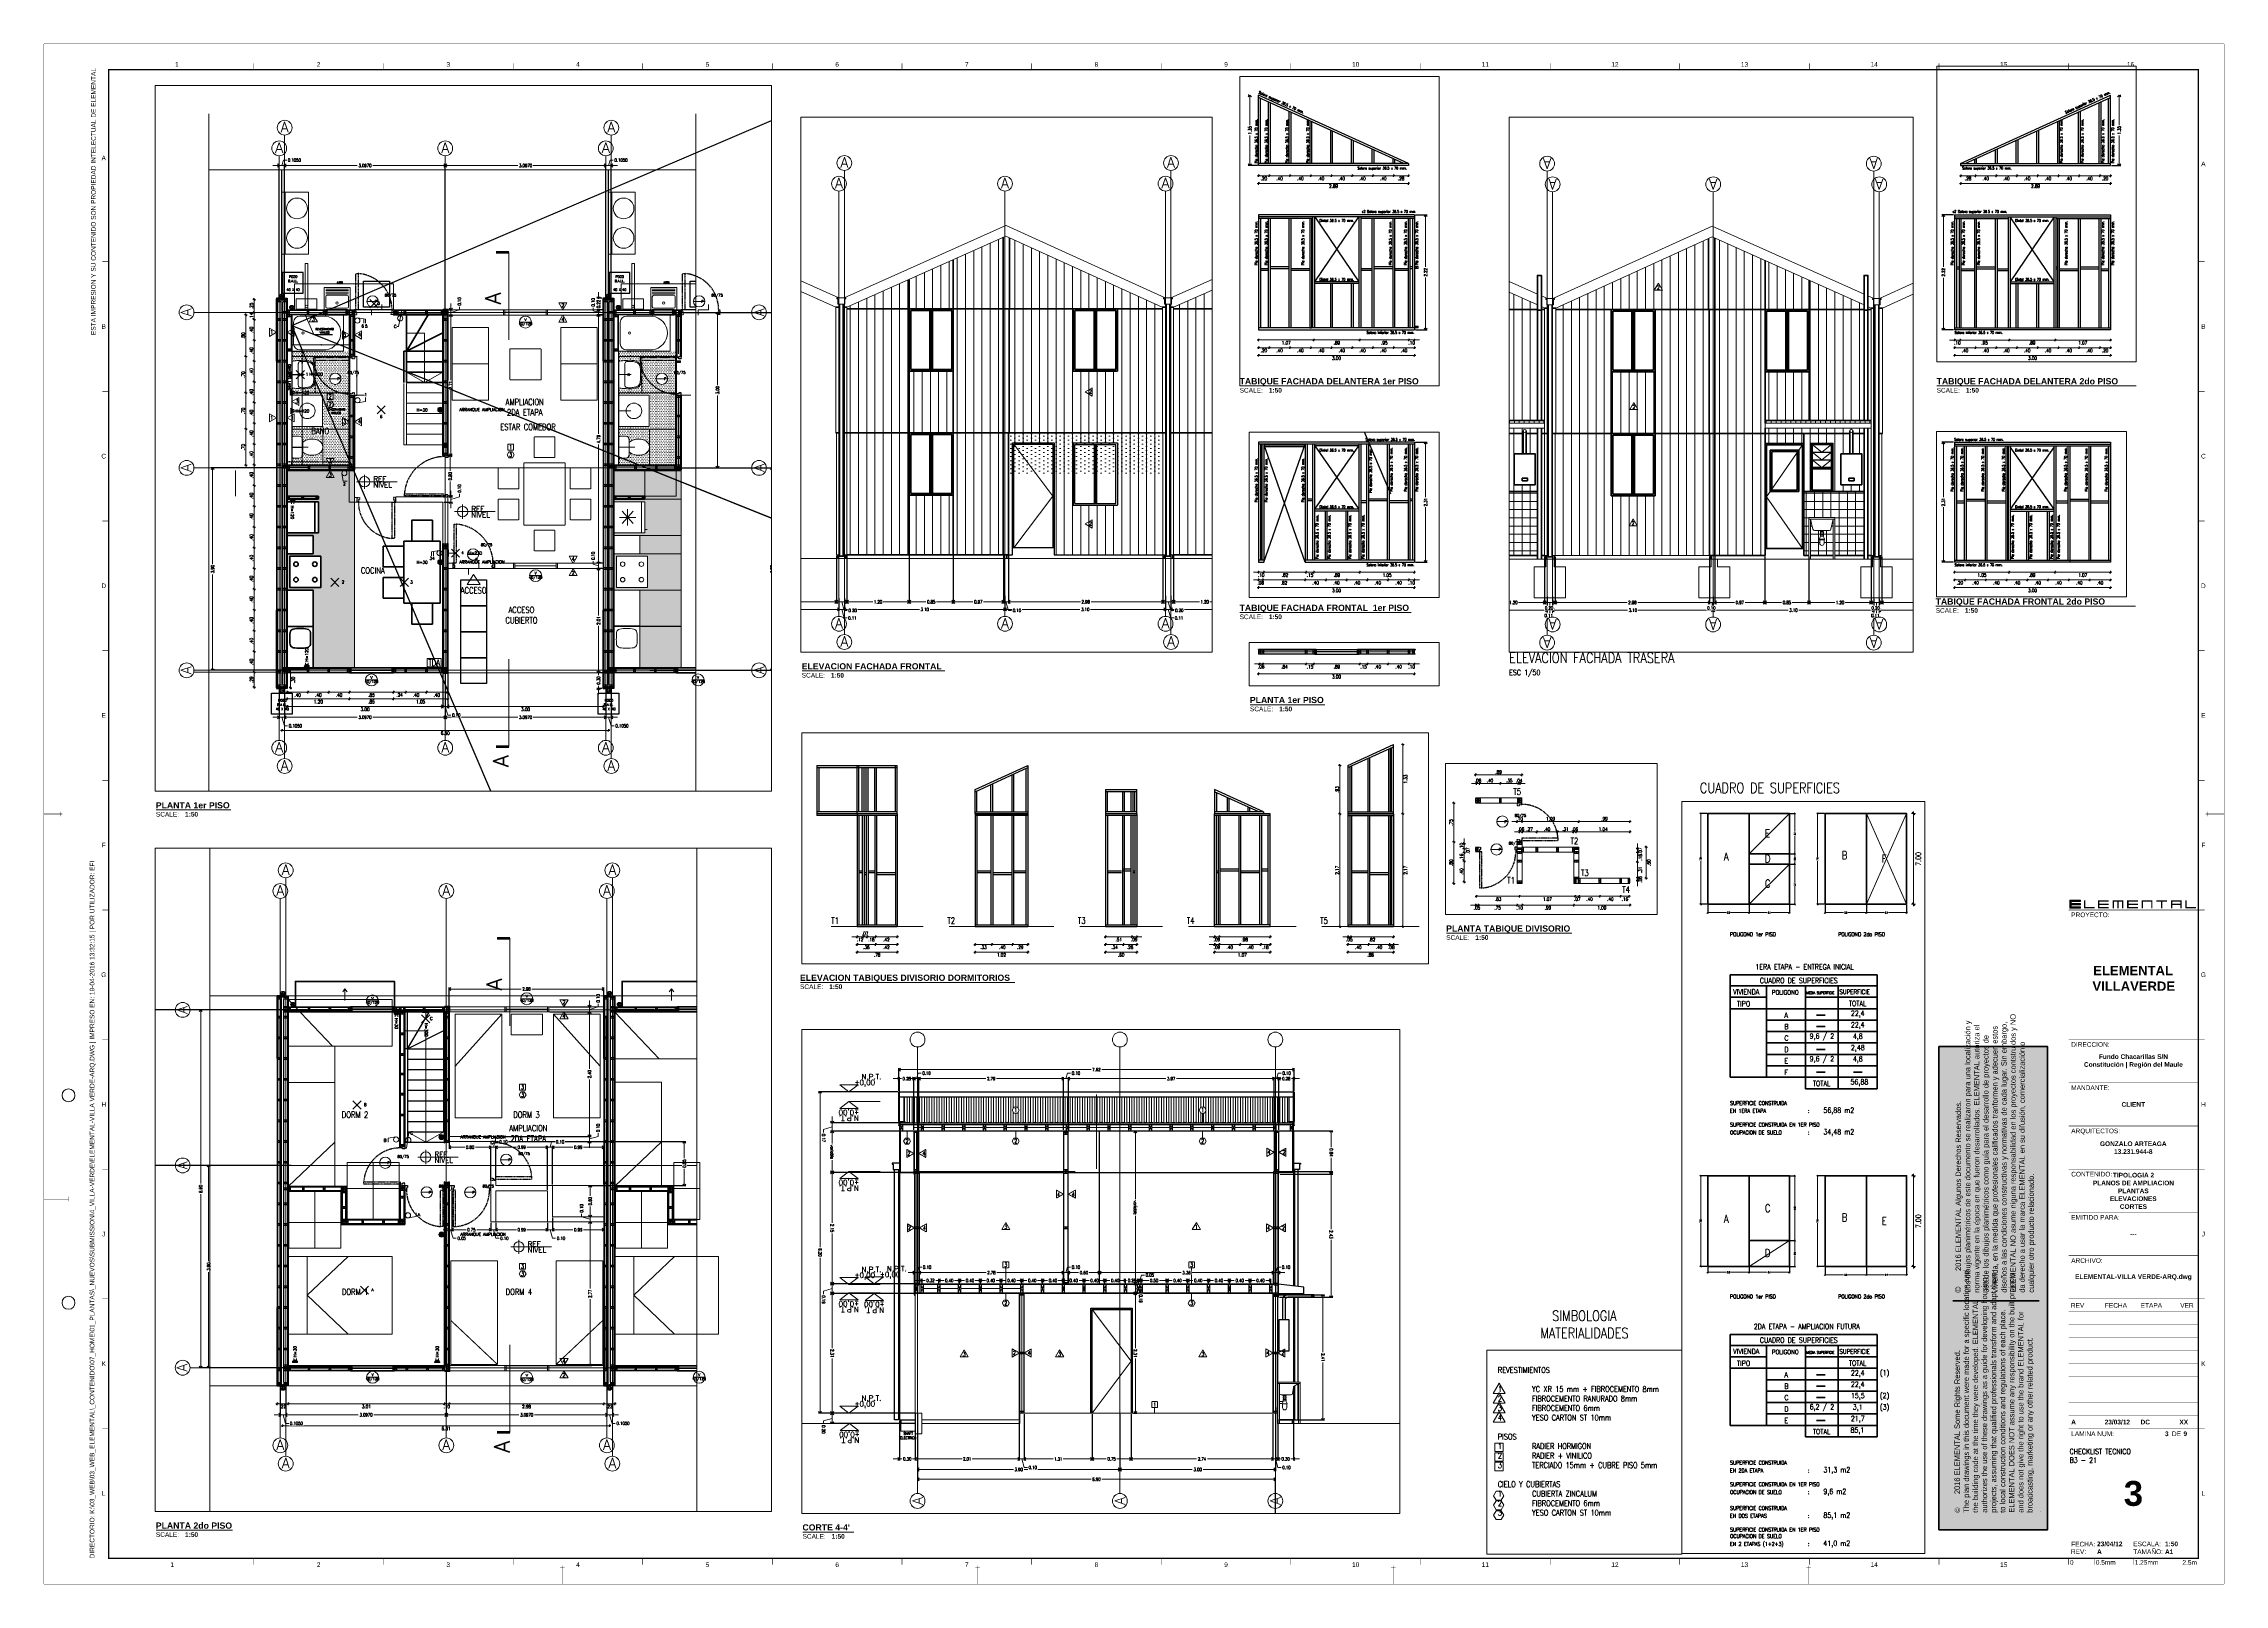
# Paper-space layout '03-AMP' of a CAD drawing. Header units: metres, sheet in millimetres. Extents: x 1062 to 1903, y 0 to 594.
# The model-space entities are those that its viewports show. They can reach past a viewport. Long polylines and large blocks are cut down to what shows.
import ezdxf
from ezdxf import colors
from ezdxf.entities.mleader import LeaderData, LeaderLine
from ezdxf.enums import TextEntityAlignment as Align
from ezdxf.math import Vec2, Vec3

# ---------------------------------------------------------------- set-up
doc = ezdxf.new("R2010")
doc.units = ezdxf.units.M
doc.header["$LTSCALE"] = 5
doc.header["$MEASUREMENT"] = 0
doc.linetypes.add('CENTER', pattern=[2, 1.25, -0.25, 0.25, -0.25])
doc.linetypes.add('HIDDEN', pattern=[0.375, 0.25, -0.125])
doc.layers.get('0').update_dxf_attribs({"color": 30})
doc.layers.get('DEFPOINTS').update_dxf_attribs({"color": 210})
for name, color, linetype, lineweight, plot in [('_AUX', 210, 'Continuous', 18, False), ('A-ANNO-NPLT', 210, 'Continuous', 18, False), ('G-ANNO-NPLT', 210, 'Continuous', 18, False)]:
    doc.layers.add(name, color=color, linetype=linetype, lineweight=lineweight, plot=plot)
for name, color, linetype, lineweight in [('A-ANNO-DIMS', 3, 'Continuous', 18), ('A-ANNO-NOTE', 7, 'Continuous', 35), ('A-ANNO-SYMB', 3, 'Continuous', 18), ('A-ANNO-TEXT', 3, 'Continuous', 18), ('A-AREA-LINE', 1, 'Continuous', 50), ('A-DETL-MBND', 3, 'Continuous', 18), ('A-DETL-MCUT', 4, 'Continuous', 25), ('A-DOOR-FULL', 4, 'Continuous', 25), ('A-DOOR-SYMB', 3, 'Continuous', 18), ('A-ELEV-IDEN', 3, 'Continuous', 18), ('A-ELEV-MBE1', 7, 'Continuous', 35), ('A-ELEV-MBE2', 4, 'Continuous', 25), ('A-ELEV-OVHD', 3, 'HIDDEN', 18), ('A-ELEV-PATT', 8, 'Continuous', 18), ('A-FLOR-PATT', 8, 'Continuous', 18), ('A-FURN', 8, 'Continuous', 18), ('A-SECT-MCUT', 7, 'Continuous', 35), ('A-WALL-PATT', 8, 'Continuous', 18), ('A-WALL-STUD', 3, 'Continuous', 18), ('G-ANNO-LOGO', 3, 'Continuous', 18), ('G-ANNO-TEXT', 3, 'Continuous', 18), ('G-ANNO-TTLB', 3, 'Continuous', 18)]:
    doc.layers.add(name, color=color, linetype=linetype, lineweight=lineweight)
doc.styles.add('E-ARIAL', font='arial.ttf')
doc.styles.add('E-ARIAL-BOLD', font='')
doc.styles.add('E-ROMANS', font='romans.shx', dxfattribs={"width": 0.8})
doc.styles.get("Standard").update_dxf_attribs({"font": 'arial.ttf'})
doc.styles.get('E-ARIAL-BOLD').set_extended_font_data('Arial', bold=True)
doc.linetypes.add('BATTING', pattern='A,0.0001,-0.1,[134,ltypeshp.shx,S=0.1,R=0,X=-0.1,Y=0],-0.2,[134,ltypeshp.shx,S=0.1,R=180,X=0.1,Y=0],-0.1', length=0.4001)
doc.dimstyles.new('E-0010_TICK_12', dxfattribs={"dimscale": 0.001, "dimtxt": 12, "dimasz": 12, "dimexe": 6, "dimexo": 4, "dimgap": 6, "dimtad": 0, "dimdec": 0, "dimlfac": 1000, "dimzin": 0, "dimdsep": 46, "dimtxsty": 'E-ROMANS', "dimblk": 'OBLIQUE', "dimcen": 6, "dimclrd": 256, "dimclre": 256, "dimclrt": 256, "dimadec": 0, "dimazin": 0, "dimtfac": 1, "dimtdec": 0, "dimtmove": 1, "dimatfit": 3, "dimldrblk": 'OPEN90', "dimfxl": 1, "dimtfill": 1, "dimtolj": 1, "dimtzin": 0, "dimlwd": -1, "dimarcsym": 0})
doc.dimstyles.new('E-0050_ARW_12', dxfattribs={"dimscale": 0.001, "dimtxt": 60, "dimasz": 60, "dimexe": 30, "dimexo": 20, "dimgap": 30, "dimtad": 0, "dimzin": 0, "dimdsep": 46, "dimtxsty": 'E-ROMANS', "dimblk": 'OPEN90', "dimcen": 30, "dimclrd": 256, "dimclre": 256, "dimclrt": 256, "dimadec": 0, "dimazin": 0, "dimtfac": 1, "dimtmove": 1, "dimatfit": 3, "dimldrblk": 'OPEN90', "dimfxl": 1, "dimtfill": 1, "dimtolj": 1, "dimtzin": 0, "dimlwd": -1, "dimarcsym": 0})
doc.dimstyles.new('E-0100_TICK_12', dxfattribs={"dimscale": 0.001, "dimtxt": 120, "dimasz": 120, "dimexe": 60, "dimexo": 40, "dimgap": 60, "dimtad": 0, "dimzin": 0, "dimdsep": 46, "dimtxsty": 'E-ROMANS', "dimblk": 'OBLIQUE', "dimcen": 60, "dimclrd": 256, "dimclre": 256, "dimclrt": 256, "dimadec": 0, "dimazin": 0, "dimtfac": 1, "dimtmove": 1, "dimatfit": 3, "dimldrblk": 'OPEN90', "dimfxl": 1, "dimtfill": 1, "dimtolj": 1, "dimtzin": 0, "dimlwd": -1, "dimarcsym": 0})
pattern_1 = [(0, (0, 0), (0.015875, 0.03175), [0, -0.03175])]
pattern_2 = [(90, (0, 0), (-0.15875, 1e-17), [])]
pattern_3 = [(90, (0, 0), (-0.15875, 5e-17), [])]
pattern_4 = [(270, (-75.60791, 0), (0.09525, -2e-17), [])]
pattern_5 = [(180, (0, 0), (-2e-17, -0.15875), []), (270, (0, 0), (0.15875, -3e-17), [])]

# ---------------------------------------------------------------- blocks, each defined once
blk = doc.blocks.new('*U1501')
at = {"layer": 'G-ANNO-TTLB', "const_width": 0.18}
for points in [[(0, -2.5), (0, 0)], [(10, 0), (10, -2.5)], [(25, 0), (25, -2.5)]]:
    blk.add_lwpolyline(points, dxfattribs=at)
at = {"layer": 'G-ANNO-TEXT', "style": 'E-ARIAL'}
blk.add_text('0', height=1.8, dxfattribs=at).set_placement((1.2, -0.7), align=Align.TOP_CENTER)
for s, p in [('0.5mm', (10.5, -2.5)), ('1.25mm', (25.5, -2.5))]:
    blk.add_text(s, height=1.8, dxfattribs=at).set_placement(p)
blk.add_text('2.5m', height=1.8, dxfattribs=at).set_placement((49.5, -2.5), align=Align.RIGHT)
blk = doc.blocks.new('*U1483')
at = {"layer": 'G-ANNO-LOGO'}
for points in [[(0, -1), (0, 0), (1.33, 0), (1.33, -0.17), (0.17, -0.17), (0.17, -0.42), (1.33, -0.42), (1.33, -0.58), (0.17, -0.58), (0.17, -0.83), (1.33, -0.83), (1.33, -1)], [(1.74, -1), (1.74, 0), (1.91, 0), (1.91, -0.83), (3.07, -0.83), (3.07, -1)], [(3.48, -1), (3.48, 0), (4.81, 0), (4.81, -0.17), (3.65, -0.17), (3.65, -0.42), (4.81, -0.42), (4.81, -0.58), (3.65, -0.58), (3.65, -0.83), (4.81, -0.83), (4.81, -1)], [(6.47, -1), (6.47, -0.17), (6.05, -0.17), (6.05, -1), (5.88, -1), (5.88, -0.17), (5.47, -0.17), (5.47, -1), (5.3, -1), (5.3, 0), (6.63, 0), (6.63, -1)], [(7.12, -1), (7.12, 0), (8.45, 0), (8.45, -0.17), (7.29, -0.17), (7.29, -0.42), (8.45, -0.42), (8.45, -0.58), (7.29, -0.58), (7.29, -0.83), (8.45, -0.83), (8.45, -1)], [(10.11, -1), (10.11, -0.17), (9.11, -0.17), (9.11, -1), (8.94, -1), (8.94, 0), (10.27, 0), (10.27, -1)], [(11.51, -0.17), (11.51, -1), (11.34, -1), (11.34, -0.17), (10.76, -0.17), (10.76, 0), (12.09, 0), (12.09, -0.17)], [(14.36, -1), (14.36, 0), (14.52, 0), (14.52, -0.83), (15.69, -0.83), (15.69, -1)]]:
    blk.add_hatch(color=256, dxfattribs=at).paths.add_polyline_path(points)
h = blk.add_hatch(color=256, dxfattribs=at)
edge = h.paths.add_edge_path()
edge.add_spline(control_points=[(13.74, -0.42), (13.74, -0.42), (12.74, -0.42), (12.74, -0.42), (12.74, -0.42), (12.74, -0.17), (12.74, -0.17), (12.74, -0.17), (13.74, -0.17), (13.74, -0.17), (13.74, -0.17), (13.74, -0.42), (13.74, -0.42)], knot_values=[0, 0, 0, 0, 1, 1, 1, 2, 2, 2, 3, 3, 3, 4, 4, 4, 4], degree=3, periodic=0)
edge = h.paths.add_edge_path(flags=16)
edge.add_spline(control_points=[(12.57, 0), (12.57, 0), (12.57, -1), (12.57, -1), (12.57, -1), (12.74, -1), (12.74, -1), (12.74, -1), (12.74, -0.58), (12.74, -0.58), (12.74, -0.58), (13.74, -0.58), (13.74, -0.58), (13.74, -0.58), (13.74, -1), (13.74, -1), (13.74, -1), (13.91, -1), (13.91, -1), (13.91, -1), (13.91, 0), (13.91, 0), (13.91, 0), (12.57, 0), (12.57, 0)], knot_values=[0, 0, 0, 0, 1, 1, 1, 2, 2, 2, 3, 3, 3, 4, 4, 4, 5, 5, 5, 6, 6, 6, 7, 7, 7, 8, 8, 8, 8], degree=3, periodic=0)
blk.add_lwpolyline([(0, 0), (0, -1)])
at = {"layer": 'A-ANNO-NPLT'}
blk.add_lwpolyline([(0, -1), (0, 0), (1.33, 0), (1.33, -0.17), (0.17, -0.17), (0.17, -0.42), (1.33, -0.42), (1.33, -0.58), (0.17, -0.58), (0.17, -0.83), (1.33, -0.83), (1.33, -1), (0, -1)], close=True, dxfattribs=at)
blk = doc.blocks.new('B-FOLD_MARK')
at = {"layer": 'A-ANNO-SYMB', "const_width": 0.13, "flags": 128}
for points in [[(1518.14, -686.71), (1519.94, -686.71)], [(1519.04, -685.81), (1519.04, -692.96)]]:
    blk.add_lwpolyline(points, dxfattribs=at)
blk = doc.blocks.new('B-HOLE_PUNCHER')
at = {"const_width": 0.18, "flags": 128}
for points in [[(3.56, 144.5), (13.06, 144.5)], [(13.06, 145.4), (13.06, 143.6)]]:
    blk.add_lwpolyline(points, dxfattribs=at)
blk = doc.blocks.new('*U1488')
at = {"layer": 'G-ANNO-NPLT', "const_width": 0.18}
for points in [[(0, 594), (-841, 594)], [(-841, 0), (-841, 594)], [(0, 0), (0, 594)], [(0, 0), (-841, 0)]]:
    blk.add_lwpolyline(points, dxfattribs=at)
at = {"layer": 'G-ANNO-TTLB', "const_width": 0.5, "flags": 128}
blk.add_lwpolyline([(-816, 584), (-816, 10), (-10, 10), (-10, 584)], close=True, dxfattribs=at)
at = {"layer": 'G-ANNO-TTLB', "const_width": 0.18, "flags": 128}
for points in [[(-760, 586.5), (-760, 584)], [(-710, 586.5), (-710, 584)], [(-660, 586.5), (-660, 584)], [(-610, 586.5), (-610, 584)], [(-560, 586.5), (-560, 584)], [(-510, 586.5), (-510, 584)], [(-460, 586.5), (-460, 584)], [(-410, 586.5), (-410, 584)], [(-360, 586.5), (-360, 584)], [(-310, 586.5), (-310, 584)], [(-260, 586.5), (-260, 584)], [(-210, 586.5), (-210, 584)], [(-160, 586.5), (-160, 584)], [(-110, 586.5), (-110, 584)], [(-60, 586.5), (-60, 584)], [(-841, 578.5), (-841, 576)], [(-816, 510), (-818.5, 510)], [(-7.5, 510), (-10, 510)], [(-816, 460), (-818.5, 460)], [(-7.5, 460), (-10, 460)], [(-816, 410), (-818.5, 410)], [(-7.5, 410), (-10, 410)], [(-816, 360), (-818.5, 360)], [(-7.5, 360), (-10, 360)], [(-816, 310), (-818.5, 310)], [(-7.5, 310), (-10, 310)], [(-816, 260), (-818.5, 260)], [(-7.5, 260), (-10, 260)], [(-816, 210), (-818.5, 210)], [(-7.5, 210), (-10, 210)], [(-816, 160), (-818.5, 160)], [(-7.5, 160), (-10, 160)], [(-816, 110), (-818.5, 110)], [(-7.5, 110), (-10, 110)], [(-7.5, 110), (-10, 110)], [(-816, 60), (-818.5, 60)], [(-7.5, 60), (-10, 60)], [(-7.5, 60), (-10, 60)], [(-760, 10), (-760, 7.5)], [(-710, 10), (-710, 7.5)], [(-660, 10), (-660, 7.5)], [(-610, 10), (-610, 7.5)], [(-560, 10), (-560, 7.5)], [(-510, 10), (-510, 7.5)], [(-460, 10), (-460, 7.5)], [(-410, 10), (-410, 7.5)], [(-360, 10), (-360, 7.5)], [(-310, 10), (-310, 7.5)], [(-260, 10), (-260, 7.5)], [(-210, 10), (-210, 7.5)], [(-160, 10), (-160, 7.5)], [(-110, 10), (-110, 7.5)], [(-60, 10), (-60, 7.5)]]:
    blk.add_lwpolyline(points, dxfattribs=at)
at = {"layer": 'G-ANNO-TTLB'}
for points, const_width in [([(-10, 260), (-60, 260)], 0.18), ([(-10, 210), (-60, 210)], 0.18), ([(-10, 193.33), (-60, 193.33)], 0.18), ([(-10, 176.67), (-60, 176.67)], 0.18), ([(-60, 176.67), (-10, 176.67)], 0.18), ([(-60, 160), (-10, 160)], 0.18), ([(-60, 160), (-10, 160)], 0.18), ([(-60, 160), (-10, 160)], 0.18), ([(-60, 160), (-10, 160)], 0.18), ([(-60, 143.33), (-10, 143.33)], 0.18), ([(-60, 126.67), (-10, 126.67)], 0.18), ([(-60, 126.67), (-10, 126.67)], 0.18), ([(-60, 110), (-10, 110)], 0.18), ([(-60, 105), (-10, 105)], 0.12), ([(-60, 100), (-10, 100)], 0.12), ([(-60, 95), (-10, 95)], 0.12), ([(-60, 90), (-10, 90)], 0.12), ([(-60, 85), (-10, 85)], 0.12), ([(-60, 80), (-10, 80)], 0.12), ([(-60, 75), (-10, 75)], 0.12), ([(-60, 70), (-10, 70)], 0.12), ([(-60, 60), (-10, 60)], 0.18), ([(-60, 60), (-10, 60)], 0.18), ([(-60, 65), (-10, 65)], 0.12), ([(-124.5, 10), (-64.5, 10)], 0.18)]:
    blk.add_lwpolyline(points, dxfattribs=dict(at, const_width=const_width))
for centre in [(-831.5, 188.5), (-831.5, 108.5)]:
    blk.add_circle(centre, 2.5, dxfattribs=at)
at = {"layer": 'G-ANNO-LOGO', "xscale": 3.1, "yscale": 3.1, "zscale": 3.1}
blk.add_blockref('*U1483', (-59.49, 263.76), dxfattribs=at)
at = {"layer": 'G-ANNO-TTLB', "xscale": -1, "rotation": 270}
blk.add_blockref('B-FOLD_MARK', (-148.04, -1222.04), dxfattribs=at)
at = {"layer": 'G-ANNO-TTLB', "rotation": 90}
blk.add_blockref('B-FOLD_MARK', (-692.96, -1222.04), dxfattribs=at)
at = {"layer": 'G-ANNO-TTLB'}
for name, p in [('B-HOLE_PUNCHER', (-844.56, 4)), ('B-FOLD_MARK', (-2160.04, 692.96)), ('B-FOLD_MARK', (-1999.79, 692.96)), ('B-FOLD_MARK', (-1839.54, 692.96)), ('B-FOLD_MARK', (-1679.29, 692.96))]:
    blk.add_blockref(name, p, dxfattribs=at)
at = {"layer": 'G-ANNO-TEXT', "style": 'E-ARIAL'}
for s, p in [('1', (-789.65, 586.07)), ('2', (-735, 586.07)), ('3', (-685, 586.07)), ('4', (-635, 586.07)), ('5', (-585, 586.07)), ('6', (-535, 586.07)), ('7', (-485, 586.07)), ('8', (-435, 586.07)), ('9', (-385, 586.07)), ('10', (-335, 586.07)), ('11', (-285, 586.07)), ('12', (-235, 586.07)), ('13', (-185, 586.07)), ('14', (-135, 586.07)), ('15', (-85, 586.07)), ('16', (-36.11, 586.07)), ('A', (-817.91, 549.98)), ('A', (-8.02, 547.71)), ('B', (-817.91, 485)), ('B', (-8.02, 485)), ('C', (-817.91, 435)), ('C', (-8.02, 435)), ('D', (-817.91, 385)), ('D', (-8.02, 385)), ('E', (-817.91, 335)), ('E', (-8.02, 335)), ('F', (-817.91, 285)), ('F', (-8.02, 285)), ('G', (-817.91, 235)), ('G', (-8.02, 235)), ('H', (-817.91, 185)), ('H', (-8.02, 185)), ('J', (-817.91, 135)), ('J', (-8.02, 135)), ('K', (-817.91, 85)), ('K', (-8.02, 85)), ('L', (-817.91, 35)), ('L', (-8.02, 35)), ('2', (-735, 7.51)), ('3', (-685, 7.51)), ('6', (-535, 7.51)), ('8', (-435, 7.51)), ('9', (-385, 7.51)), ('10', (-335, 7.51)), ('12', (-235, 7.51)), ('13', (-185, 7.51)), ('1', (-791.51, 7.51)), ('4', (-635, 7.51)), ('5', (-585, 7.51)), ('7', (-485, 7.51)), ('11', (-285, 7.51)), ('14', (-135, 7.51)), ('15', (-85, 7.51))]:
    blk.add_text(s, height=1.8, dxfattribs=at).set_placement(p, align=Align.MIDDLE_CENTER)
for s, p in [('PROYECTO:', (-59, 259.02)), ('DIRECCION:', (-59, 209.02)), ('MANDANTE:', (-59, 192.35)), ('ARQUITECTOS:', (-59, 175.68)), ('CONTENIDO:', (-59, 159.02)), ('EMITIDO PARA:', (-59, 142.35)), ('ARCHIVO:', (-59, 125.68)), ('LAMINA NUM:', (-59, 58.88))]:
    blk.add_text(s, height=1.8, dxfattribs=at).set_placement(p, align=Align.TOP_LEFT)
at = {"layer": 'G-ANNO-TEXT'}
for s, style, p in [('REV', 'E-ARIAL', (-59.13, 107.5)), ('FECHA', 'E-ARIAL', (-45.99, 107.5)), ('ETAPA', 'E-ARIAL', (-32.2, 107.5)), ('VER', 'E-ARIAL', (-16.94, 107.5)), ('DE', 'E-ARIAL', (-20.14, 57.99)), ('REV:', 'E-ARIAL', (-59.1, 12.54)), ('FECHA:', 'E-ARIAL', (-59, 15.44)), ('TAMAÑO:', 'E-ARIAL', (-35.06, 12.5)), ('ESCALA:', 'E-ARIAL', (-35.06, 15.5)), ('A1', 'E-ARIAL-BOLD', (-22.82, 12.5))]:
    blk.add_text(s, height=1.8, dxfattribs=dict(at, style=style)).set_placement(p, align=Align.MIDDLE_LEFT)
at = {"layer": 'G-ANNO-TEXT', "insert": (-822.79, 584.67), "char_height": 1.8, "width": 119.9233, "attachment_point": 3, "rotation": 90, "style": 'E-ARIAL'}
blk.add_mtext('ESTA IMPRESION Y SU CONTENIDO SON PROPIEDAD INTELECTUAL DE ELEMENTAL', dxfattribs=at)
at = {"layer": 'G-ANNO-TEXT', "insert": (-823.3, 9.95), "char_height": 1.8, "attachment_point": 1, "rotation": 90, "style": 'E-ARIAL'}
blk.add_mtext_dynamic_manual_height_columns('DIRECTORIO: K:\\\\03_WEB\\\\03_WEB_ELEMENTAL\\\\_CONTENIDO\\\\07_HOME\\\\01_PLANTAS\\\\_NUEVOS\\\\SUBMISSION\\\\4_VILLA-VERDE\\\\ELEMENTAL-VILLA VERDE-ARQ.DWG | IMPRESO EN: 19-04-2016 13:32:15 | POR UTILIZADOR: EFI', width=425.5597, gutter_width=9, heights=[0], dxfattribs=at)
at = {"layer": 'G-ANNO-TEXT', "style": 'E-ARIAL-BOLD'}
for tag, p, height in [('PROJECT_TITLE_001', (-55.32, 232.27), 3.6), ('SITE_001', (-37.78, 200.77), 1.8), ('CLIENT_001', (-39.57, 184.1), 1.8), ('ARCHITECTS_001', (-43.11, 168.95), 1.8), ('ARCHITECTS_002', (-43.25, 165.92), 1.8), ('DRAWING_TITLE_001', (-45.37, 151), 1.8), ('DESIGN_STAGE_001', (-44.88, 134.33), 1.8), ('FILENAME_001', (-57.5, 117.68), 1.8)]:
    blk.add_attdef(tag, p, '', height=height, dxfattribs=at)
for tag, p in [('VERSION_9', (-59, 102.5)), ('DATE_9', (-46.09, 102.5)), ('STAGE_9', (-32.25, 102.5)), ('CHECKED_BY_9', (-17.25, 102.5)), ('VERSION_8', (-59, 97.5)), ('VERSION_7', (-59, 92.5)), ('DATE_8', (-46.09, 97.5)), ('DATE_7', (-46.09, 92.5)), ('STAGE_8', (-32.25, 97.5)), ('STAGE_7', (-32.25, 92.5)), ('CHECKED_BY_8', (-17.25, 97.5)), ('CHECKED_BY_7', (-17.25, 92.5)), ('VERSION_6', (-59, 87.5)), ('DATE_6', (-46.09, 87.5)), ('STAGE_6', (-32.25, 87.5)), ('CHECKED_BY_6', (-17.25, 87.5)), ('VERSION_5', (-59, 82.5)), ('VERSION_4', (-59, 77.5)), ('DATE_5', (-46.09, 82.5)), ('DATE_4', (-46.09, 77.5)), ('STAGE_5', (-32.25, 82.5)), ('STAGE_4', (-32.25, 77.5)), ('CHECKED_BY_5', (-17.25, 82.5)), ('CHECKED_BY_4', (-17.25, 77.5)), ('VERSION_3', (-59, 72.5)), ('VERSION_2', (-59, 67.5)), ('DATE_3', (-46.09, 72.5)), ('DATE_2', (-46.09, 67.5)), ('STAGE_3', (-32.25, 72.5)), ('STAGE_2', (-32.25, 67.5)), ('CHECKED_BY_3', (-17.25, 72.5)), ('CHECKED_BY_2', (-17.25, 67.5)), ('VERSION_1', (-59, 62.5)), ('DATE_1', (-46.09, 62.5)), ('STAGE_1', (-32.25, 62.5)), ('CHECKED_BY_1', (-17.25, 62.5)), ('SHEET_TOTAL', (-15.68, 57.98)), ('DATE', (-49.01, 15.53)), ('REV', (-49.01, 12.51)), ('SCALE', (-22.81, 15.53))]:
    blk.add_attdef(tag, text='', height=1.8, dxfattribs=at).set_placement(p, align=Align.MIDDLE_LEFT)
blk.add_attdef('SHEET_COPY', text='', height=1.8, dxfattribs=at).set_placement((-21.42, 57.98), align=Align.MIDDLE_RIGHT)
blk.add_attdef('SHEET', text='', height=9.6, dxfattribs=at).set_placement((-35, 35), align=Align.MIDDLE_CENTER)
blk = doc.blocks.new('*U1504')
at = {"layer": 'A-ANNO-SYMB'}
blk.add_line((34.73, 0), (6, 0), dxfattribs=at)
at = {"layer": 'A-ANNO-SYMB', "style": 'E-ARIAL'}
blk.add_text('SCALE:', height=1.8, dxfattribs=at).set_placement((5.88, -2.55))
at = {"layer": 'A-ANNO-SYMB', "style": 'E-ARIAL-BOLD'}
blk.add_attdef('SHEET', text='', height=6, dxfattribs=at).set_placement((5, 0.28), align=Align.MIDDLE_RIGHT)
blk.add_attdef('TITLE', (5.86, 0.61), '', height=2.4, dxfattribs=at)
blk.add_attdef('SCALE', text='', height=1.8, dxfattribs=at).set_placement((17.14, -0.75), align=Align.TOP_LEFT)
blk = doc.blocks.new('*U1503')
at = {"layer": 'A-ANNO-SYMB'}
blk.add_line((35.39, 0), (6, 0), dxfattribs=at)
at = {"layer": 'A-ANNO-SYMB', "style": 'E-ARIAL'}
blk.add_text('SCALE:', height=1.8, dxfattribs=at).set_placement((5.88, -2.55))
at = {"layer": 'A-ANNO-SYMB', "style": 'E-ARIAL-BOLD'}
blk.add_attdef('SHEET', text='', height=6, dxfattribs=at).set_placement((5, 0.28), align=Align.MIDDLE_RIGHT)
blk.add_attdef('TITLE', (5.86, 0.61), '', height=2.4, dxfattribs=at)
blk.add_attdef('SCALE', text='', height=1.8, dxfattribs=at).set_placement((17.14, -0.75), align=Align.TOP_LEFT)
blk = doc.blocks.new('*U1487')
at = {"layer": 'A-ANNO-SYMB'}
blk.add_line((25.61, 0), (6, 0), dxfattribs=at)
at = {"layer": 'A-ANNO-SYMB', "style": 'E-ARIAL'}
blk.add_text('SCALE:', height=1.8, dxfattribs=at).set_placement((5.88, -2.55))
at = {"layer": 'A-ANNO-SYMB', "style": 'E-ARIAL-BOLD'}
blk.add_attdef('SHEET', text='', height=6, dxfattribs=at).set_placement((5, 0.28), align=Align.MIDDLE_RIGHT)
blk.add_attdef('TITLE', (5.86, 0.61), '', height=2.4, dxfattribs=at)
blk.add_attdef('SCALE', text='', height=1.8, dxfattribs=at).set_placement((17.14, -0.75), align=Align.TOP_LEFT)
blk = doc.blocks.new('*U1502')
at = {"layer": 'A-ANNO-SYMB'}
blk.add_line((61.01, 0), (6, 0), dxfattribs=at)
at = {"layer": 'A-ANNO-SYMB', "style": 'E-ARIAL'}
blk.add_text('SCALE:', height=1.8, dxfattribs=at).set_placement((5.88, -2.55))
at = {"layer": 'A-ANNO-SYMB', "style": 'E-ARIAL-BOLD'}
blk.add_attdef('SHEET', text='', height=6, dxfattribs=at).set_placement((5, 0.28), align=Align.MIDDLE_RIGHT)
blk.add_attdef('TITLE', (5.86, 0.61), '', height=2.4, dxfattribs=at)
blk.add_attdef('SCALE', text='', height=1.8, dxfattribs=at).set_placement((17.14, -0.75), align=Align.TOP_LEFT)
blk = doc.blocks.new('*U1505')
at = {"layer": 'A-ANNO-SYMB'}
blk.add_line((88.72, 0), (6, 0), dxfattribs=at)
at = {"layer": 'A-ANNO-SYMB', "style": 'E-ARIAL'}
blk.add_text('SCALE:', height=1.8, dxfattribs=at).set_placement((5.88, -2.55))
at = {"layer": 'A-ANNO-SYMB', "style": 'E-ARIAL-BOLD'}
blk.add_attdef('SHEET', text='', height=6, dxfattribs=at).set_placement((5, 0.28), align=Align.MIDDLE_RIGHT)
blk.add_attdef('TITLE', (5.86, 0.61), '', height=2.4, dxfattribs=at)
blk.add_attdef('SCALE', text='', height=1.8, dxfattribs=at).set_placement((17.14, -0.75), align=Align.TOP_LEFT)
blk = doc.blocks.new('*U1507')
at = {"layer": 'A-ANNO-SYMB'}
blk.add_line((82.89, 0), (6, 0), dxfattribs=at)
at = {"layer": 'A-ANNO-SYMB', "style": 'E-ARIAL'}
blk.add_text('SCALE:', height=1.8, dxfattribs=at).set_placement((5.88, -2.55))
at = {"layer": 'A-ANNO-SYMB', "style": 'E-ARIAL-BOLD'}
blk.add_attdef('SHEET', text='', height=6, dxfattribs=at).set_placement((5, 0.28), align=Align.MIDDLE_RIGHT)
blk.add_attdef('TITLE', (5.86, 0.61), '', height=2.4, dxfattribs=at)
blk.add_attdef('SCALE', text='', height=1.8, dxfattribs=at).set_placement((17.14, -0.75), align=Align.TOP_LEFT)
blk = doc.blocks.new('*U1506')
at = {"layer": 'A-ANNO-SYMB'}
blk.add_line((54.37, 0), (6, 0), dxfattribs=at)
at = {"layer": 'A-ANNO-SYMB', "style": 'E-ARIAL'}
blk.add_text('SCALE:', height=1.8, dxfattribs=at).set_placement((5.88, -2.55))
at = {"layer": 'A-ANNO-SYMB', "style": 'E-ARIAL-BOLD'}
blk.add_attdef('SHEET', text='', height=6, dxfattribs=at).set_placement((5, 0.28), align=Align.MIDDLE_RIGHT)
blk.add_attdef('TITLE', (5.86, 0.61), '', height=2.4, dxfattribs=at)
blk.add_attdef('SCALE', text='', height=1.8, dxfattribs=at).set_placement((17.14, -0.75), align=Align.TOP_LEFT)
blk = doc.blocks.new('*U1508')
at = {"layer": 'A-ANNO-SYMB'}
blk.add_line((72.07, 0), (6, 0), dxfattribs=at)
at = {"layer": 'A-ANNO-SYMB', "style": 'E-ARIAL'}
blk.add_text('SCALE:', height=1.8, dxfattribs=at).set_placement((5.88, -2.55))
at = {"layer": 'A-ANNO-SYMB', "style": 'E-ARIAL-BOLD'}
blk.add_attdef('SHEET', text='', height=6, dxfattribs=at).set_placement((5, 0.28), align=Align.MIDDLE_RIGHT)
blk.add_attdef('TITLE', (5.86, 0.61), '', height=2.4, dxfattribs=at)
blk.add_attdef('SCALE', text='', height=1.8, dxfattribs=at).set_placement((17.14, -0.75), align=Align.TOP_LEFT)
blk = doc.blocks.new('disclaimer')
at = {"true_color": 0xf4ee51}
h = blk.add_hatch(color=41, dxfattribs=at)
h.dxf.hatch_style = 1
h.paths.add_polyline_path([(1095.18, 544.82), (1281.51, 544.82), (1281.51, 502.91), (1095.18, 502.91)])
blk.add_line((1183.41, 539.51), (1183.41, 506.14))
blk.add_lwpolyline([(1095.18, 544.82), (1281.51, 544.82), (1281.51, 502.91), (1095.18, 502.91)], close=True)
at = {"attachment_point": 7, "style": 'E-ARIAL'}
for s, insert, char_height, width in [('{\\H1.0833x;©\\fArial Narrow|b0|i0|c0|p34;\\H1.077x;^I2016 ELEMENTAL Some Rights Reserved.\\PThe plan drawings in this document were made for a specific location and the building code at the time they were developed. ELEMENTAL authorizes the use of these drawings as a guide for developing housing projects, assuming that qualified professionals transform and adapt them to local construction conditions and regulations of each place. ELEMENTAL DOES NOT assume any responsibility on the built projects and does not give the right to use the brand ELEMENTAL for broadcasting, marketing or any other related product.\\fArial|b0|i0|c0|p34;\\P}.', (1101.73, 505.54), 1.8, 78.0491), ('{\\H1.0833x;©\\fArial Narrow|b0|i0|c0|p34;\\H0.92311x;^I2016 ELEMENTAL Algunos Derechos Reservados.\\PLos dibujos planimétricos de este documento se realizaron para una localización y norma vigente en la época en que fueron desarrollados. ELEMENTAL autoriza el uso de los dibujos planimétricos como guía para el desarrollo de proyectos de vivienda, en la medida que profesionales calificados tranformen y adecuen estos diseños a las condiciones constructivas y normativas de cada lugar. Sin embargo, ELEMENTAL NO asume niguna responsabilidad en los proyectos contstruidos y NO da derecho a usar la marca ELEMENTAL en su difusión, comercialización o cualquier otro producto relacionado.}', (1186.59, 507.58), 2.1, 89.8006)]:
    blk.add_mtext(s, dxfattribs=dict(at, insert=insert, char_height=char_height, width=width))
blk = doc.blocks.new('ENCHUFE2')
h = blk.add_hatch()
h.set_pattern_fill('LINE', color=256, scale=0.01, angle=45, style=0)
h.set_pattern_definition([(45, (-139.906905, -0.294872), (-0.02245064, 0.02245064), [])])
h.paths.add_polyline_path([(0, -0.1, 1), (0, 0.1)])
for points in [[(0, 0.1), (0, -0.1)], [(0.087, 0.05), (0.16, 0.05)], [(0.087, -0.05), (0.16, -0.05)]]:
    blk.add_lwpolyline(points)
blk.add_arc((0, 0), 0.1, 270, 90)
blk = doc.blocks.new('centro')
for points in [[(-0.106, 0.106), (0.106, -0.106)], [(0.106, 0.106), (-0.106, -0.106)]]:
    blk.add_lwpolyline(points)
blk = doc.blocks.new('TDA')
blk.add_lwpolyline([(-0.135, 0), (0.135, 0), (0.135, -0.16), (-0.135, -0.16), (-0.135, 0)])
at = {"insert": (0, -0.08), "char_height": 0.12, "attachment_point": 5, "style": 'E-ROMANS'}
blk.add_mtext('TDA', dxfattribs=at)
blk = doc.blocks.new('ENCHUFE FUERZA')
blk.add_hatch(color=256).paths.add_polyline_path([(0, -0.1, 1), (0, 0.1)])
for points in [[(0.087, 0.05), (0.16, 0.05)], [(0.087, -0.05), (0.16, -0.05)]]:
    blk.add_lwpolyline(points)
blk.add_arc((0, 0), 0.1, 270, 90)
blk = doc.blocks.new('_Oblique')
at = {"color": 0, "linetype": 'ByBlock', "lineweight": -2}
blk.add_line((-0.5, -0.5), (0.5, 0.5), dxfattribs=at)
blk = doc.blocks.new('*D1388')
at = {"layer": 'A-ANNO-DIMS', "lineweight": -2, "transparency": 16777216}
for p, q in [((524.33, 155.735), (523.766, 155.735)), ((524.33, 148.736), (523.766, 148.736))]:
    blk.add_line(p, q, dxfattribs=at)
at = {"layer": 'A-ANNO-DIMS', "transparency": 16777216}
for p, q in [((523.826, 155.735), (523.826, 152.396)), ((523.826, 148.736), (523.826, 152.075))]:
    blk.add_line(p, q, dxfattribs=at)
at = {"layer": 'DEFPOINTS', "color": 0, "transparency": 16777216}
for p in [(523.826, 155.735), (524.37, 155.735), (524.37, 148.736)]:
    blk.add_point(p, dxfattribs=at)
at = {"layer": 'A-ANNO-DIMS', "transparency": 16777216, "xscale": 0.12, "yscale": 0.12, "zscale": 0.12}
for p, rotation in [((523.826, 155.735), 90), ((523.826, 148.736), 270)]:
    blk.add_blockref('_Oblique', p, dxfattribs=dict(at, rotation=rotation))
at = {"layer": 'A-ANNO-DIMS', "transparency": 16777216, "insert": (523.826, 152.235), "char_height": 0.12, "attachment_point": 5, "rotation": 90, "style": 'E-ROMANS', "bg_fill": 3, "box_fill_scale": 1.25, "bg_fill_color": 256, "bg_fill_true_color": 13158600, "bg_fill_transparency": 0}
blk.add_mtext('\\A1;7.0', dxfattribs=at)
blk = doc.blocks.new('_Open90')
at = {"color": 0, "linetype": 'ByBlock', "lineweight": -2}
for p, q in [((-0.5, 0.5), (0, 0)), ((0, 0), (-1, 0)), ((0, 0), (-0.5, -0.5))]:
    blk.add_line(p, q, dxfattribs=at)
blk = doc.blocks.new('*D1389')
at = {"layer": 'A-ANNO-DIMS', "lineweight": -2, "transparency": 16777216}
for p, q in [((524.37, 148.696), (524.37, 148.035)), ((527.563, 148.696), (527.563, 148.035))]:
    blk.add_line(p, q, dxfattribs=at)
at = {"layer": 'A-ANNO-DIMS', "transparency": 16777216}
for p, q in [((524.37, 148.095), (525.806, 148.095)), ((527.563, 148.095), (526.127, 148.095))]:
    blk.add_line(p, q, dxfattribs=at)
at = {"layer": 'DEFPOINTS', "color": 0, "transparency": 16777216}
for p in [(524.37, 148.736), (527.563, 148.736), (527.563, 148.095)]:
    blk.add_point(p, dxfattribs=at)
at = {"layer": 'A-ANNO-DIMS', "transparency": 16777216, "xscale": 0.12, "yscale": 0.12, "zscale": 0.12, "rotation": 180}
blk.add_blockref('_Oblique', (524.37, 148.095), dxfattribs=at)
at = {"layer": 'A-ANNO-DIMS', "transparency": 16777216, "xscale": 0.12, "yscale": 0.12, "zscale": 0.12}
blk.add_blockref('_Oblique', (527.563, 148.095), dxfattribs=at)
at = {"layer": 'A-ANNO-DIMS', "transparency": 16777216, "insert": (525.967, 148.095), "char_height": 0.12, "attachment_point": 5, "style": 'E-ROMANS', "bg_fill": 3, "box_fill_scale": 1.25, "bg_fill_color": 256, "bg_fill_true_color": 13158600, "bg_fill_transparency": 0}
blk.add_mtext('\\A1;3.2', dxfattribs=at)
blk = doc.blocks.new('*D1390')
at = {"layer": 'A-ANNO-DIMS', "lineweight": -2, "transparency": 16777216}
for p, q in [((527.563, 148.696), (527.563, 148.035)), ((530.665, 148.696), (530.665, 148.035))]:
    blk.add_line(p, q, dxfattribs=at)
at = {"layer": 'A-ANNO-DIMS', "transparency": 16777216}
for p, q in [((527.563, 148.095), (528.967, 148.095)), ((530.665, 148.095), (529.261, 148.095))]:
    blk.add_line(p, q, dxfattribs=at)
at = {"layer": 'DEFPOINTS', "color": 0, "transparency": 16777216}
for p in [(527.563, 148.736), (530.665, 148.736), (530.665, 148.095)]:
    blk.add_point(p, dxfattribs=at)
at = {"layer": 'A-ANNO-DIMS', "transparency": 16777216, "xscale": 0.12, "yscale": 0.12, "zscale": 0.12, "rotation": 180}
blk.add_blockref('_Oblique', (527.563, 148.095), dxfattribs=at)
at = {"layer": 'A-ANNO-DIMS', "transparency": 16777216, "xscale": 0.12, "yscale": 0.12, "zscale": 0.12}
blk.add_blockref('_Oblique', (530.665, 148.095), dxfattribs=at)
at = {"layer": 'A-ANNO-DIMS', "transparency": 16777216, "insert": (529.114, 148.095), "char_height": 0.12, "attachment_point": 5, "style": 'E-ROMANS', "bg_fill": 3, "box_fill_scale": 1.25, "bg_fill_color": 256, "bg_fill_true_color": 13158600, "bg_fill_transparency": 0}
blk.add_mtext('\\A1;3.1', dxfattribs=at)
blk = doc.blocks.new('*D1391')
at = {"layer": 'A-ANNO-DIMS', "lineweight": -2, "transparency": 16777216}
for p, q in [((530.705, 151.838), (531.146, 151.838)), ((530.705, 148.736), (531.146, 148.736))]:
    blk.add_line(p, q, dxfattribs=at)
at = {"layer": 'A-ANNO-DIMS', "transparency": 16777216}
for p, q in [((531.086, 151.838), (531.086, 150.434)), ((531.086, 148.736), (531.086, 150.14))]:
    blk.add_line(p, q, dxfattribs=at)
at = {"layer": 'DEFPOINTS', "color": 0, "transparency": 16777216}
for p in [(530.665, 151.838), (531.086, 151.838), (530.665, 148.736)]:
    blk.add_point(p, dxfattribs=at)
at = {"layer": 'A-ANNO-DIMS', "transparency": 16777216, "xscale": 0.12, "yscale": 0.12, "zscale": 0.12}
for p, rotation in [((531.086, 151.838), 90), ((531.086, 148.736), 270)]:
    blk.add_blockref('_Oblique', p, dxfattribs=dict(at, rotation=rotation))
at = {"layer": 'A-ANNO-DIMS', "transparency": 16777216, "insert": (531.086, 150.287), "char_height": 0.12, "attachment_point": 5, "rotation": 90, "style": 'E-ROMANS', "bg_fill": 3, "box_fill_scale": 1.25, "bg_fill_color": 256, "bg_fill_true_color": 13158600, "bg_fill_transparency": 0}
blk.add_mtext('\\A1;3.1', dxfattribs=at)
blk = doc.blocks.new('*D1392')
at = {"layer": 'A-ANNO-DIMS', "lineweight": -2, "transparency": 16777216}
for p, q in [((530.705, 152.633), (531.146, 152.633)), ((530.705, 151.838), (531.146, 151.838))]:
    blk.add_line(p, q, dxfattribs=at)
at = {"layer": 'A-ANNO-DIMS', "transparency": 16777216}
for p, q in [((531.086, 152.633), (531.086, 152.396)), ((531.086, 151.838), (531.086, 152.075))]:
    blk.add_line(p, q, dxfattribs=at)
at = {"layer": 'DEFPOINTS', "color": 0, "transparency": 16777216}
for p in [(530.665, 152.633), (531.086, 152.633), (530.665, 151.838)]:
    blk.add_point(p, dxfattribs=at)
at = {"layer": 'A-ANNO-DIMS', "transparency": 16777216, "xscale": 0.12, "yscale": 0.12, "zscale": 0.12}
for p, rotation in [((531.086, 152.633), 90), ((531.086, 151.838), 270)]:
    blk.add_blockref('_Oblique', p, dxfattribs=dict(at, rotation=rotation))
at = {"layer": 'A-ANNO-DIMS', "transparency": 16777216, "insert": (531.086, 152.235), "char_height": 0.12, "attachment_point": 5, "rotation": 90, "style": 'E-ROMANS', "bg_fill": 3, "box_fill_scale": 1.25, "bg_fill_color": 256, "bg_fill_true_color": 13158600, "bg_fill_transparency": 0}
blk.add_mtext('\\A1;0.8', dxfattribs=at)
blk = doc.blocks.new('*D1393')
at = {"layer": 'A-ANNO-DIMS', "lineweight": -2, "transparency": 16777216}
for p, q in [((530.705, 155.735), (531.146, 155.735)), ((530.705, 152.633), (531.146, 152.633))]:
    blk.add_line(p, q, dxfattribs=at)
at = {"layer": 'A-ANNO-DIMS', "transparency": 16777216}
for p, q in [((531.086, 155.735), (531.086, 154.331)), ((531.086, 152.633), (531.086, 154.037))]:
    blk.add_line(p, q, dxfattribs=at)
at = {"layer": 'DEFPOINTS', "color": 0, "transparency": 16777216}
for p in [(530.665, 155.735), (531.086, 155.735), (530.665, 152.633)]:
    blk.add_point(p, dxfattribs=at)
at = {"layer": 'A-ANNO-DIMS', "transparency": 16777216, "xscale": 0.12, "yscale": 0.12, "zscale": 0.12}
for p, rotation in [((531.086, 155.735), 90), ((531.086, 152.633), 270)]:
    blk.add_blockref('_Oblique', p, dxfattribs=dict(at, rotation=rotation))
at = {"layer": 'A-ANNO-DIMS', "transparency": 16777216, "insert": (531.086, 154.184), "char_height": 0.12, "attachment_point": 5, "rotation": 90, "style": 'E-ROMANS', "bg_fill": 3, "box_fill_scale": 1.25, "bg_fill_color": 256, "bg_fill_true_color": 13158600, "bg_fill_transparency": 0}
blk.add_mtext('\\A1;3.1', dxfattribs=at)
blk = doc.blocks.new('*D1394')
at = {"layer": 'A-ANNO-DIMS', "lineweight": -2, "transparency": 16777216}
for p, q in [((533.418, 148.696), (533.418, 148.035)), ((536.611, 148.696), (536.611, 148.035))]:
    blk.add_line(p, q, dxfattribs=at)
at = {"layer": 'A-ANNO-DIMS', "transparency": 16777216}
for p, q in [((533.418, 148.095), (534.854, 148.095)), ((536.611, 148.095), (535.175, 148.095))]:
    blk.add_line(p, q, dxfattribs=at)
at = {"layer": 'DEFPOINTS', "color": 0, "transparency": 16777216}
for p in [(533.418, 148.736), (536.611, 148.736), (536.611, 148.095)]:
    blk.add_point(p, dxfattribs=at)
at = {"layer": 'A-ANNO-DIMS', "transparency": 16777216, "xscale": 0.12, "yscale": 0.12, "zscale": 0.12, "rotation": 180}
blk.add_blockref('_Oblique', (533.418, 148.095), dxfattribs=at)
at = {"layer": 'A-ANNO-DIMS', "transparency": 16777216, "xscale": 0.12, "yscale": 0.12, "zscale": 0.12}
blk.add_blockref('_Oblique', (536.611, 148.095), dxfattribs=at)
at = {"layer": 'A-ANNO-DIMS', "transparency": 16777216, "insert": (535.014, 148.095), "char_height": 0.12, "attachment_point": 5, "style": 'E-ROMANS', "bg_fill": 3, "box_fill_scale": 1.25, "bg_fill_color": 256, "bg_fill_true_color": 13158600, "bg_fill_transparency": 0}
blk.add_mtext('\\A1;3.2', dxfattribs=at)
blk = doc.blocks.new('*D1395')
at = {"layer": 'A-ANNO-DIMS', "lineweight": -2, "transparency": 16777216}
for p, q in [((536.611, 148.696), (536.611, 148.035)), ((539.713, 148.696), (539.713, 148.035))]:
    blk.add_line(p, q, dxfattribs=at)
at = {"layer": 'A-ANNO-DIMS', "transparency": 16777216}
for p, q in [((536.611, 148.095), (538.015, 148.095)), ((539.713, 148.095), (538.309, 148.095))]:
    blk.add_line(p, q, dxfattribs=at)
at = {"layer": 'DEFPOINTS', "color": 0, "transparency": 16777216}
for p in [(536.611, 148.736), (539.713, 148.736), (539.713, 148.095)]:
    blk.add_point(p, dxfattribs=at)
at = {"layer": 'A-ANNO-DIMS', "transparency": 16777216, "xscale": 0.12, "yscale": 0.12, "zscale": 0.12, "rotation": 180}
blk.add_blockref('_Oblique', (536.611, 148.095), dxfattribs=at)
at = {"layer": 'A-ANNO-DIMS', "transparency": 16777216, "xscale": 0.12, "yscale": 0.12, "zscale": 0.12}
blk.add_blockref('_Oblique', (539.713, 148.095), dxfattribs=at)
at = {"layer": 'A-ANNO-DIMS', "transparency": 16777216, "insert": (538.162, 148.095), "char_height": 0.12, "attachment_point": 5, "style": 'E-ROMANS', "bg_fill": 3, "box_fill_scale": 1.25, "bg_fill_color": 256, "bg_fill_true_color": 13158600, "bg_fill_transparency": 0}
blk.add_mtext('\\A1;3.1', dxfattribs=at)
blk = doc.blocks.new('*D1396')
at = {"layer": 'A-ANNO-DIMS', "lineweight": -2, "transparency": 16777216}
for p, q in [((533.378, 155.735), (532.775, 155.735)), ((533.378, 148.736), (532.775, 148.736))]:
    blk.add_line(p, q, dxfattribs=at)
at = {"layer": 'A-ANNO-DIMS', "transparency": 16777216}
for p, q in [((532.835, 155.735), (532.835, 152.396)), ((532.835, 148.736), (532.835, 152.075))]:
    blk.add_line(p, q, dxfattribs=at)
at = {"layer": 'DEFPOINTS', "color": 0, "transparency": 16777216}
for p in [(532.835, 155.735), (533.418, 155.735), (533.418, 148.736)]:
    blk.add_point(p, dxfattribs=at)
at = {"layer": 'A-ANNO-DIMS', "transparency": 16777216, "xscale": 0.12, "yscale": 0.12, "zscale": 0.12}
for p, rotation in [((532.835, 155.735), 90), ((532.835, 148.736), 270)]:
    blk.add_blockref('_Oblique', p, dxfattribs=dict(at, rotation=rotation))
at = {"layer": 'A-ANNO-DIMS', "transparency": 16777216, "insert": (532.835, 152.235), "char_height": 0.12, "attachment_point": 5, "rotation": 90, "style": 'E-ROMANS', "bg_fill": 3, "box_fill_scale": 1.25, "bg_fill_color": 256, "bg_fill_true_color": 13158600, "bg_fill_transparency": 0}
blk.add_mtext('\\A1;7.0', dxfattribs=at)
blk = doc.blocks.new('ARCH TICK 2')
for p, q in [((-1, 0), (0.5, 0)), ((0, 0.5), (0, -0.5))]:
    blk.add_line(p, q)
at = {"color": 0, "linetype": 'ByBlock'}
blk.add_line((-0.35, -0.35), (0.35, 0.35), dxfattribs=at)
at = {"color": 0, "linetype": 'ByBlock', "const_width": 0.106}
blk.add_lwpolyline([(-0.35, -0.35), (0.35, 0.35)], dxfattribs=at)
blk = doc.blocks.new('*D1397')
at = {"layer": 'A-ANNO-DIMS', "transparency": 16777216}
blk.add_line((540.251, 149.036), (540.251, 155.435), dxfattribs=at)
at = {"layer": 'DEFPOINTS', "color": 0, "transparency": 16777216}
for p in [(539.713, 155.735), (540.251, 155.735), (539.713, 148.736)]:
    blk.add_point(p, dxfattribs=at)
at = {"layer": 'A-ANNO-DIMS', "transparency": 16777216, "xscale": 0.3, "yscale": 0.3, "zscale": 0.3}
for p, rotation in [((540.251, 155.735), 90), ((540.251, 148.736), 270)]:
    blk.add_blockref('ARCH TICK 2', p, dxfattribs=dict(at, rotation=rotation))
at = {"layer": 'A-ANNO-DIMS', "transparency": 16777216, "insert": (540.617, 152.235), "char_height": 0.4, "attachment_point": 5, "rotation": 90, "style": 'E-ROMANS'}
blk.add_mtext('\\A1;7.00', dxfattribs=at)
blk = doc.blocks.new('*D1314')
at = {"layer": 'A-ANNO-DIMS', "transparency": 16777216}
blk.add_line((388.289, 22.876), (388.589, 22.876), dxfattribs=at)
at = {"layer": 'DEFPOINTS', "color": 0, "transparency": 16777216}
for p in [(388.239, 23.262), (388.639, 23.262), (388.639, 22.876)]:
    blk.add_point(p, dxfattribs=at)
at = {"layer": 'A-ANNO-DIMS', "transparency": 16777216, "xscale": 0.05, "yscale": 0.05, "zscale": 0.05, "rotation": 180}
blk.add_blockref('ARCH TICK 2', (388.239, 22.876), dxfattribs=at)
at = {"layer": 'A-ANNO-DIMS', "transparency": 16777216, "xscale": 0.05, "yscale": 0.05, "zscale": 0.05}
blk.add_blockref('ARCH TICK 2', (388.639, 22.876), dxfattribs=at)
at = {"layer": 'A-ANNO-DIMS', "transparency": 16777216, "insert": (388.439, 22.822), "char_height": 0.065, "attachment_point": 5, "style": 'E-ROMANS'}
blk.add_mtext('\\A1;.40', dxfattribs=at)
blk = doc.blocks.new('*D729')
at = {"layer": 'A-ANNO-DIMS', "transparency": 16777216}
blk.add_line((388.689, 22.876), (388.989, 22.876), dxfattribs=at)
at = {"layer": 'DEFPOINTS', "color": 0, "transparency": 16777216}
for p in [(388.639, 23.262), (389.039, 23.299), (389.039, 22.876)]:
    blk.add_point(p, dxfattribs=at)
at = {"layer": 'A-ANNO-DIMS', "transparency": 16777216, "xscale": 0.05, "yscale": 0.05, "zscale": 0.05, "rotation": 180}
blk.add_blockref('ARCH TICK 2', (388.639, 22.876), dxfattribs=at)
at = {"layer": 'A-ANNO-DIMS', "transparency": 16777216, "xscale": 0.05, "yscale": 0.05, "zscale": 0.05}
blk.add_blockref('ARCH TICK 2', (389.039, 22.876), dxfattribs=at)
at = {"layer": 'A-ANNO-DIMS', "transparency": 16777216, "insert": (388.839, 22.822), "char_height": 0.065, "attachment_point": 5, "style": 'E-ROMANS'}
blk.add_mtext('\\A1;.40', dxfattribs=at)
blk = doc.blocks.new('*D730')
at = {"layer": 'A-ANNO-DIMS', "transparency": 16777216}
blk.add_line((389.089, 22.876), (389.389, 22.876), dxfattribs=at)
at = {"layer": 'DEFPOINTS', "color": 0, "transparency": 16777216}
for p in [(389.039, 23.299), (389.439, 23.299), (389.439, 22.876)]:
    blk.add_point(p, dxfattribs=at)
at = {"layer": 'A-ANNO-DIMS', "transparency": 16777216, "xscale": 0.05, "yscale": 0.05, "zscale": 0.05, "rotation": 180}
blk.add_blockref('ARCH TICK 2', (389.039, 22.876), dxfattribs=at)
at = {"layer": 'A-ANNO-DIMS', "transparency": 16777216, "xscale": 0.05, "yscale": 0.05, "zscale": 0.05}
blk.add_blockref('ARCH TICK 2', (389.439, 22.876), dxfattribs=at)
at = {"layer": 'A-ANNO-DIMS', "transparency": 16777216, "insert": (389.239, 22.822), "char_height": 0.065, "attachment_point": 5, "style": 'E-ROMANS'}
blk.add_mtext('\\A1;.40', dxfattribs=at)
blk = doc.blocks.new('*D731')
at = {"layer": 'A-ANNO-DIMS', "transparency": 16777216}
blk.add_line((389.489, 22.876), (390.239, 22.876), dxfattribs=at)
at = {"layer": 'DEFPOINTS', "color": 0, "transparency": 16777216}
for p in [(389.439, 23.299), (390.289, 23.299), (390.289, 22.876)]:
    blk.add_point(p, dxfattribs=at)
at = {"layer": 'A-ANNO-DIMS', "transparency": 16777216, "xscale": 0.05, "yscale": 0.05, "zscale": 0.05, "rotation": 180}
blk.add_blockref('ARCH TICK 2', (389.439, 22.876), dxfattribs=at)
at = {"layer": 'A-ANNO-DIMS', "transparency": 16777216, "xscale": 0.05, "yscale": 0.05, "zscale": 0.05}
blk.add_blockref('ARCH TICK 2', (390.289, 22.876), dxfattribs=at)
at = {"layer": 'A-ANNO-DIMS', "transparency": 16777216, "insert": (389.864, 22.822), "char_height": 0.065, "attachment_point": 5, "style": 'E-ROMANS'}
blk.add_mtext('\\A1;.85', dxfattribs=at)
blk = doc.blocks.new('*D732')
at = {"layer": 'A-ANNO-DIMS', "transparency": 16777216}
blk.add_line((390.339, 22.876), (390.474, 22.876), dxfattribs=at)
at = {"layer": 'DEFPOINTS', "color": 0, "transparency": 16777216}
for p in [(390.289, 23.299), (390.524, 23.299), (390.524, 22.876)]:
    blk.add_point(p, dxfattribs=at)
at = {"layer": 'A-ANNO-DIMS', "transparency": 16777216, "xscale": 0.05, "yscale": 0.05, "zscale": 0.05, "rotation": 180}
blk.add_blockref('ARCH TICK 2', (390.289, 22.876), dxfattribs=at)
at = {"layer": 'A-ANNO-DIMS', "transparency": 16777216, "xscale": 0.05, "yscale": 0.05, "zscale": 0.05}
blk.add_blockref('ARCH TICK 2', (390.524, 22.876), dxfattribs=at)
at = {"layer": 'A-ANNO-DIMS', "transparency": 16777216, "insert": (390.406, 22.823), "char_height": 0.065, "attachment_point": 5, "style": 'E-ROMANS'}
blk.add_mtext('\\A1;.24', dxfattribs=at)
blk = doc.blocks.new('*D733')
at = {"layer": 'A-ANNO-DIMS', "transparency": 16777216}
blk.add_line((390.574, 22.876), (390.874, 22.876), dxfattribs=at)
at = {"layer": 'DEFPOINTS', "color": 0, "transparency": 16777216}
for p in [(390.524, 23.299), (390.924, 23.299), (390.924, 22.876)]:
    blk.add_point(p, dxfattribs=at)
at = {"layer": 'A-ANNO-DIMS', "transparency": 16777216, "xscale": 0.05, "yscale": 0.05, "zscale": 0.05, "rotation": 180}
blk.add_blockref('ARCH TICK 2', (390.524, 22.876), dxfattribs=at)
at = {"layer": 'A-ANNO-DIMS', "transparency": 16777216, "xscale": 0.05, "yscale": 0.05, "zscale": 0.05}
blk.add_blockref('ARCH TICK 2', (390.924, 22.876), dxfattribs=at)
at = {"layer": 'A-ANNO-DIMS', "transparency": 16777216, "insert": (390.724, 22.822), "char_height": 0.065, "attachment_point": 5, "style": 'E-ROMANS'}
blk.add_mtext('\\A1;.40', dxfattribs=at)
blk = doc.blocks.new('*D734')
at = {"layer": 'A-ANNO-DIMS', "transparency": 16777216}
blk.add_line((390.974, 22.876), (391.274, 22.876), dxfattribs=at)
at = {"layer": 'DEFPOINTS', "color": 0, "transparency": 16777216}
for p in [(390.924, 23.299), (391.324, 23.262), (391.324, 22.876)]:
    blk.add_point(p, dxfattribs=at)
at = {"layer": 'A-ANNO-DIMS', "transparency": 16777216, "xscale": 0.05, "yscale": 0.05, "zscale": 0.05, "rotation": 180}
blk.add_blockref('ARCH TICK 2', (390.924, 22.876), dxfattribs=at)
at = {"layer": 'A-ANNO-DIMS', "transparency": 16777216, "xscale": 0.05, "yscale": 0.05, "zscale": 0.05}
blk.add_blockref('ARCH TICK 2', (391.324, 22.876), dxfattribs=at)
at = {"layer": 'A-ANNO-DIMS', "transparency": 16777216, "insert": (391.124, 22.822), "char_height": 0.065, "attachment_point": 5, "style": 'E-ROMANS'}
blk.add_mtext('\\A1;.40', dxfattribs=at)
blk = doc.blocks.new('*D735')
at = {"layer": 'A-ANNO-DIMS', "transparency": 16777216}
blk.add_line((388.289, 22.747), (389.389, 22.747), dxfattribs=at)
at = {"layer": 'DEFPOINTS', "color": 0, "transparency": 16777216}
for p in [(388.239, 23.251), (389.439, 23.251), (389.439, 22.747)]:
    blk.add_point(p, dxfattribs=at)
at = {"layer": 'A-ANNO-DIMS', "transparency": 16777216, "xscale": 0.05, "yscale": 0.05, "zscale": 0.05, "rotation": 180}
blk.add_blockref('ARCH TICK 2', (388.239, 22.747), dxfattribs=at)
at = {"layer": 'A-ANNO-DIMS', "transparency": 16777216, "xscale": 0.05, "yscale": 0.05, "zscale": 0.05}
blk.add_blockref('ARCH TICK 2', (389.439, 22.747), dxfattribs=at)
at = {"layer": 'A-ANNO-DIMS', "transparency": 16777216, "insert": (388.839, 22.694), "char_height": 0.065, "attachment_point": 5, "style": 'E-ROMANS'}
blk.add_mtext('\\A1;1.20', dxfattribs=at)
blk = doc.blocks.new('*D736')
at = {"layer": 'A-ANNO-DIMS', "transparency": 16777216}
blk.add_line((390.339, 22.747), (391.284, 22.747), dxfattribs=at)
at = {"layer": 'DEFPOINTS', "color": 0, "transparency": 16777216}
for p in [(390.289, 23.251), (391.334, 23.251), (391.334, 22.747)]:
    blk.add_point(p, dxfattribs=at)
at = {"layer": 'A-ANNO-DIMS', "transparency": 16777216, "xscale": 0.05, "yscale": 0.05, "zscale": 0.05, "rotation": 180}
blk.add_blockref('ARCH TICK 2', (390.289, 22.747), dxfattribs=at)
at = {"layer": 'A-ANNO-DIMS', "transparency": 16777216, "xscale": 0.05, "yscale": 0.05, "zscale": 0.05}
blk.add_blockref('ARCH TICK 2', (391.334, 22.747), dxfattribs=at)
at = {"layer": 'A-ANNO-DIMS', "transparency": 16777216, "insert": (390.811, 22.694), "char_height": 0.065, "attachment_point": 5, "style": 'E-ROMANS'}
blk.add_mtext('\\A1;1.05', dxfattribs=at)
blk = doc.blocks.new('*D737')
at = {"layer": 'A-ANNO-DIMS', "transparency": 16777216}
blk.add_line((389.489, 22.747), (390.239, 22.747), dxfattribs=at)
at = {"layer": 'DEFPOINTS', "color": 0, "transparency": 16777216}
for p in [(389.439, 23.262), (390.289, 23.262), (390.289, 22.747)]:
    blk.add_point(p, dxfattribs=at)
at = {"layer": 'A-ANNO-DIMS', "transparency": 16777216, "xscale": 0.05, "yscale": 0.05, "zscale": 0.05, "rotation": 180}
blk.add_blockref('ARCH TICK 2', (389.439, 22.747), dxfattribs=at)
at = {"layer": 'A-ANNO-DIMS', "transparency": 16777216, "xscale": 0.05, "yscale": 0.05, "zscale": 0.05}
blk.add_blockref('ARCH TICK 2', (390.289, 22.747), dxfattribs=at)
at = {"layer": 'A-ANNO-DIMS', "transparency": 16777216, "insert": (389.864, 22.694), "char_height": 0.065, "attachment_point": 5, "style": 'E-ROMANS'}
blk.add_mtext('\\A1;.85', dxfattribs=at)
blk = doc.blocks.new('*D738')
at = {"layer": 'A-ANNO-DIMS', "transparency": 16777216}
blk.add_line((388.289, 22.6), (391.189, 22.6), dxfattribs=at)
at = {"layer": 'DEFPOINTS', "color": 0, "transparency": 16777216}
for p in [(388.239, 23.347), (391.239, 23.347), (391.239, 22.6)]:
    blk.add_point(p, dxfattribs=at)
at = {"layer": 'A-ANNO-DIMS', "transparency": 16777216, "xscale": 0.05, "yscale": 0.05, "zscale": 0.05, "rotation": 180}
blk.add_blockref('ARCH TICK 2', (388.239, 22.6), dxfattribs=at)
at = {"layer": 'A-ANNO-DIMS', "transparency": 16777216, "xscale": 0.05, "yscale": 0.05, "zscale": 0.05}
blk.add_blockref('ARCH TICK 2', (391.239, 22.6), dxfattribs=at)
at = {"layer": 'A-ANNO-DIMS', "transparency": 16777216, "insert": (389.739, 22.547), "char_height": 0.065, "attachment_point": 5, "style": 'E-ROMANS'}
blk.add_mtext('\\A1;3.00', dxfattribs=at)
blk = doc.blocks.new('*D739')
at = {"layer": 'A-ANNO-DIMS', "transparency": 16777216}
blk.add_line((388.187, 22.141), (394.386, 22.141), dxfattribs=at)
at = {"layer": 'DEFPOINTS', "color": 0, "transparency": 16777216}
for p in [(388.137, 22.962), (394.436, 22.974), (394.436, 22.141)]:
    blk.add_point(p, dxfattribs=at)
at = {"layer": 'A-ANNO-DIMS', "transparency": 16777216, "xscale": 0.05, "yscale": 0.05, "zscale": 0.05, "rotation": 180}
blk.add_blockref('ARCH TICK 2', (388.137, 22.141), dxfattribs=at)
at = {"layer": 'A-ANNO-DIMS', "transparency": 16777216, "xscale": 0.05, "yscale": 0.05, "zscale": 0.05}
blk.add_blockref('ARCH TICK 2', (394.436, 22.141), dxfattribs=at)
at = {"layer": 'A-ANNO-DIMS', "transparency": 16777216, "insert": (391.286, 22.088), "char_height": 0.065, "attachment_point": 5, "style": 'E-ROMANS'}
blk.add_mtext('\\A1;6.30', dxfattribs=at)
blk = doc.blocks.new('*D740')
at = {"layer": 'A-ANNO-DIMS', "transparency": 16777216}
blk.add_line((391.384, 22.6), (394.284, 22.6), dxfattribs=at)
at = {"layer": 'DEFPOINTS', "color": 0, "transparency": 16777216}
for p in [(391.334, 23.361), (394.334, 23.361), (394.334, 22.6)]:
    blk.add_point(p, dxfattribs=at)
at = {"layer": 'A-ANNO-DIMS', "transparency": 16777216, "xscale": 0.05, "yscale": 0.05, "zscale": 0.05, "rotation": 180}
blk.add_blockref('ARCH TICK 2', (391.334, 22.6), dxfattribs=at)
at = {"layer": 'A-ANNO-DIMS', "transparency": 16777216, "xscale": 0.05, "yscale": 0.05, "zscale": 0.05}
blk.add_blockref('ARCH TICK 2', (394.334, 22.6), dxfattribs=at)
at = {"layer": 'A-ANNO-DIMS', "transparency": 16777216, "insert": (392.834, 22.547), "char_height": 0.065, "attachment_point": 5, "style": 'E-ROMANS'}
blk.add_mtext('\\A1;3.00', dxfattribs=at)
blk = doc.blocks.new('*D1315')
at = {"layer": 'A-ANNO-DIMS', "transparency": 16777216}
blk.add_line((388.301, 23.012), (388.301, 23.212), dxfattribs=at)
at = {"layer": 'DEFPOINTS', "color": 0, "transparency": 16777216}
for p in [(388.239, 23.262), (388.239, 22.962), (388.301, 23.262)]:
    blk.add_point(p, dxfattribs=at)
at = {"layer": 'A-ANNO-DIMS', "transparency": 16777216, "xscale": 0.05, "yscale": 0.05, "zscale": 0.05}
for p, rotation in [((388.301, 23.262), 90), ((388.301, 22.962), 270)]:
    blk.add_blockref('ARCH TICK 2', p, dxfattribs=dict(at, rotation=rotation))
at = {"layer": 'A-ANNO-DIMS', "transparency": 16777216, "insert": (388.354, 23.112), "char_height": 0.065, "attachment_point": 5, "rotation": 90, "style": 'E-ROMANS'}
blk.add_mtext('\\A1;.30', dxfattribs=at)
blk = doc.blocks.new('*D741')
at = {"layer": 'A-ANNO-DIMS', "transparency": 16777216}
blk.add_line((387.6, 23.024), (387.6, 23.212), dxfattribs=at)
at = {"layer": 'DEFPOINTS', "color": 0, "transparency": 16777216}
for p in [(387.6, 23.262), (388.047, 22.974), (388.084, 23.262)]:
    blk.add_point(p, dxfattribs=at)
at = {"layer": 'A-ANNO-DIMS', "transparency": 16777216, "xscale": 0.05, "yscale": 0.05, "zscale": 0.05}
for p, rotation in [((387.6, 23.262), 90), ((387.6, 22.974), 270)]:
    blk.add_blockref('ARCH TICK 2', p, dxfattribs=dict(at, rotation=rotation))
at = {"layer": 'A-ANNO-DIMS', "transparency": 16777216, "insert": (387.547, 23.118), "char_height": 0.065, "attachment_point": 5, "rotation": 90, "style": 'E-ROMANS'}
blk.add_mtext('\\A1;.29', dxfattribs=at)
blk = doc.blocks.new('*D742')
at = {"layer": 'A-ANNO-DIMS', "transparency": 16777216}
blk.add_line((387.6, 23.312), (387.6, 23.612), dxfattribs=at)
at = {"layer": 'DEFPOINTS', "color": 0, "transparency": 16777216}
for p in [(387.6, 23.662), (388.084, 23.662), (388.084, 23.262)]:
    blk.add_point(p, dxfattribs=at)
at = {"layer": 'A-ANNO-DIMS', "transparency": 16777216, "xscale": 0.05, "yscale": 0.05, "zscale": 0.05}
for p, rotation in [((387.6, 23.662), 90), ((387.6, 23.262), 270)]:
    blk.add_blockref('ARCH TICK 2', p, dxfattribs=dict(at, rotation=rotation))
at = {"layer": 'A-ANNO-DIMS', "transparency": 16777216, "insert": (387.547, 23.462), "char_height": 0.065, "attachment_point": 5, "rotation": 90, "style": 'E-ROMANS'}
blk.add_mtext('\\A1;.40', dxfattribs=at)
blk = doc.blocks.new('*D743')
at = {"layer": 'A-ANNO-DIMS', "transparency": 16777216}
blk.add_line((387.6, 23.712), (387.6, 24.012), dxfattribs=at)
at = {"layer": 'DEFPOINTS', "color": 0, "transparency": 16777216}
for p in [(387.6, 24.062), (388.084, 24.062), (388.084, 23.662)]:
    blk.add_point(p, dxfattribs=at)
at = {"layer": 'A-ANNO-DIMS', "transparency": 16777216, "xscale": 0.05, "yscale": 0.05, "zscale": 0.05}
for p, rotation in [((387.6, 24.062), 90), ((387.6, 23.662), 270)]:
    blk.add_blockref('ARCH TICK 2', p, dxfattribs=dict(at, rotation=rotation))
at = {"layer": 'A-ANNO-DIMS', "transparency": 16777216, "insert": (387.547, 23.862), "char_height": 0.065, "attachment_point": 5, "rotation": 90, "style": 'E-ROMANS'}
blk.add_mtext('\\A1;.40', dxfattribs=at)
blk = doc.blocks.new('*D744')
at = {"layer": 'A-ANNO-DIMS', "transparency": 16777216}
blk.add_line((387.6, 24.112), (387.6, 24.412), dxfattribs=at)
at = {"layer": 'DEFPOINTS', "color": 0, "transparency": 16777216}
for p in [(387.6, 24.462), (388.084, 24.462), (388.084, 24.062)]:
    blk.add_point(p, dxfattribs=at)
at = {"layer": 'A-ANNO-DIMS', "transparency": 16777216, "xscale": 0.05, "yscale": 0.05, "zscale": 0.05}
for p, rotation in [((387.6, 24.462), 90), ((387.6, 24.062), 270)]:
    blk.add_blockref('ARCH TICK 2', p, dxfattribs=dict(at, rotation=rotation))
at = {"layer": 'A-ANNO-DIMS', "transparency": 16777216, "insert": (387.547, 24.262), "char_height": 0.065, "attachment_point": 5, "rotation": 90, "style": 'E-ROMANS'}
blk.add_mtext('\\A1;.40', dxfattribs=at)
blk = doc.blocks.new('*D745')
at = {"layer": 'A-ANNO-DIMS', "transparency": 16777216}
blk.add_line((387.6, 24.512), (387.6, 24.812), dxfattribs=at)
at = {"layer": 'DEFPOINTS', "color": 0, "transparency": 16777216}
for p in [(387.6, 24.862), (388.084, 24.862), (388.084, 24.462)]:
    blk.add_point(p, dxfattribs=at)
at = {"layer": 'A-ANNO-DIMS', "transparency": 16777216, "xscale": 0.05, "yscale": 0.05, "zscale": 0.05}
for p, rotation in [((387.6, 24.862), 90), ((387.6, 24.462), 270)]:
    blk.add_blockref('ARCH TICK 2', p, dxfattribs=dict(at, rotation=rotation))
at = {"layer": 'A-ANNO-DIMS', "transparency": 16777216, "insert": (387.547, 24.662), "char_height": 0.065, "attachment_point": 5, "rotation": 90, "style": 'E-ROMANS'}
blk.add_mtext('\\A1;.40', dxfattribs=at)
blk = doc.blocks.new('*D746')
at = {"layer": 'A-ANNO-DIMS', "transparency": 16777216}
blk.add_line((387.6, 24.912), (387.6, 25.212), dxfattribs=at)
at = {"layer": 'DEFPOINTS', "color": 0, "transparency": 16777216}
for p in [(387.6, 25.262), (388.084, 25.262), (388.084, 24.862)]:
    blk.add_point(p, dxfattribs=at)
at = {"layer": 'A-ANNO-DIMS', "transparency": 16777216, "xscale": 0.05, "yscale": 0.05, "zscale": 0.05}
for p, rotation in [((387.6, 25.262), 90), ((387.6, 24.862), 270)]:
    blk.add_blockref('ARCH TICK 2', p, dxfattribs=dict(at, rotation=rotation))
at = {"layer": 'A-ANNO-DIMS', "transparency": 16777216, "insert": (387.547, 25.062), "char_height": 0.065, "attachment_point": 5, "rotation": 90, "style": 'E-ROMANS'}
blk.add_mtext('\\A1;.40', dxfattribs=at)
blk = doc.blocks.new('*D747')
at = {"layer": 'A-ANNO-DIMS', "transparency": 16777216}
blk.add_line((387.6, 25.312), (387.6, 25.612), dxfattribs=at)
at = {"layer": 'DEFPOINTS', "color": 0, "transparency": 16777216}
for p in [(387.6, 25.662), (388.084, 25.662), (388.084, 25.262)]:
    blk.add_point(p, dxfattribs=at)
at = {"layer": 'A-ANNO-DIMS', "transparency": 16777216, "xscale": 0.05, "yscale": 0.05, "zscale": 0.05}
for p, rotation in [((387.6, 25.662), 90), ((387.6, 25.262), 270)]:
    blk.add_blockref('ARCH TICK 2', p, dxfattribs=dict(at, rotation=rotation))
at = {"layer": 'A-ANNO-DIMS', "transparency": 16777216, "insert": (387.547, 25.462), "char_height": 0.065, "attachment_point": 5, "rotation": 90, "style": 'E-ROMANS'}
blk.add_mtext('\\A1;.40', dxfattribs=at)
blk = doc.blocks.new('*D748')
at = {"layer": 'A-ANNO-DIMS', "transparency": 16777216}
blk.add_line((387.6, 25.712), (387.6, 26.012), dxfattribs=at)
at = {"layer": 'DEFPOINTS', "color": 0, "transparency": 16777216}
for p in [(387.6, 26.062), (388.084, 26.062), (388.084, 25.662)]:
    blk.add_point(p, dxfattribs=at)
at = {"layer": 'A-ANNO-DIMS', "transparency": 16777216, "xscale": 0.05, "yscale": 0.05, "zscale": 0.05}
for p, rotation in [((387.6, 26.062), 90), ((387.6, 25.662), 270)]:
    blk.add_blockref('ARCH TICK 2', p, dxfattribs=dict(at, rotation=rotation))
at = {"layer": 'A-ANNO-DIMS', "transparency": 16777216, "insert": (387.547, 25.862), "char_height": 0.065, "attachment_point": 5, "rotation": 90, "style": 'E-ROMANS'}
blk.add_mtext('\\A1;.40', dxfattribs=at)
blk = doc.blocks.new('*D749')
at = {"layer": 'A-ANNO-DIMS', "transparency": 16777216}
blk.add_line((387.6, 26.112), (387.6, 26.412), dxfattribs=at)
at = {"layer": 'DEFPOINTS', "color": 0, "transparency": 16777216}
for p in [(387.6, 26.462), (388.084, 26.462), (388.084, 26.062)]:
    blk.add_point(p, dxfattribs=at)
at = {"layer": 'A-ANNO-DIMS', "transparency": 16777216, "xscale": 0.05, "yscale": 0.05, "zscale": 0.05}
for p, rotation in [((387.6, 26.462), 90), ((387.6, 26.062), 270)]:
    blk.add_blockref('ARCH TICK 2', p, dxfattribs=dict(at, rotation=rotation))
at = {"layer": 'A-ANNO-DIMS', "transparency": 16777216, "insert": (387.547, 26.262), "char_height": 0.065, "attachment_point": 5, "rotation": 90, "style": 'E-ROMANS'}
blk.add_mtext('\\A1;.40', dxfattribs=at)
blk = doc.blocks.new('*D750')
at = {"layer": 'A-ANNO-DIMS', "transparency": 16777216}
blk.add_line((387.6, 26.512), (387.6, 26.812), dxfattribs=at)
at = {"layer": 'DEFPOINTS', "color": 0, "transparency": 16777216}
for p in [(387.6, 26.862), (388.084, 26.862), (388.084, 26.462)]:
    blk.add_point(p, dxfattribs=at)
at = {"layer": 'A-ANNO-DIMS', "transparency": 16777216, "xscale": 0.05, "yscale": 0.05, "zscale": 0.05}
for p, rotation in [((387.6, 26.862), 90), ((387.6, 26.462), 270)]:
    blk.add_blockref('ARCH TICK 2', p, dxfattribs=dict(at, rotation=rotation))
at = {"layer": 'A-ANNO-DIMS', "transparency": 16777216, "insert": (387.547, 26.662), "char_height": 0.065, "attachment_point": 5, "rotation": 90, "style": 'E-ROMANS'}
blk.add_mtext('\\A1;.40', dxfattribs=at)
blk = doc.blocks.new('*D751')
at = {"layer": 'A-ANNO-DIMS', "transparency": 16777216}
blk.add_line((387.6, 26.912), (387.6, 27.211), dxfattribs=at)
at = {"layer": 'DEFPOINTS', "color": 0, "transparency": 16777216}
for p in [(387.6, 27.261), (388.084, 27.261), (388.084, 26.862)]:
    blk.add_point(p, dxfattribs=at)
at = {"layer": 'A-ANNO-DIMS', "transparency": 16777216, "xscale": 0.05, "yscale": 0.05, "zscale": 0.05}
for p, rotation in [((387.6, 27.261), 90), ((387.6, 26.862), 270)]:
    blk.add_blockref('ARCH TICK 2', p, dxfattribs=dict(at, rotation=rotation))
at = {"layer": 'A-ANNO-DIMS', "transparency": 16777216, "insert": (387.547, 27.061), "char_height": 0.065, "attachment_point": 5, "rotation": 90, "style": 'E-ROMANS'}
blk.add_mtext('\\A1;.40', dxfattribs=at)
blk = doc.blocks.new('*D752')
at = {"layer": 'A-ANNO-DIMS', "transparency": 16777216}
blk.add_line((387.6, 27.311), (387.6, 27.612), dxfattribs=at)
at = {"layer": 'DEFPOINTS', "color": 0, "transparency": 16777216}
for p in [(387.6, 27.662), (388.084, 27.662), (388.084, 27.261)]:
    blk.add_point(p, dxfattribs=at)
at = {"layer": 'A-ANNO-DIMS', "transparency": 16777216, "xscale": 0.05, "yscale": 0.05, "zscale": 0.05}
for p, rotation in [((387.6, 27.662), 90), ((387.6, 27.261), 270)]:
    blk.add_blockref('ARCH TICK 2', p, dxfattribs=dict(at, rotation=rotation))
at = {"layer": 'A-ANNO-DIMS', "transparency": 16777216, "insert": (387.547, 27.461), "char_height": 0.065, "attachment_point": 5, "rotation": 90, "style": 'E-ROMANS'}
blk.add_mtext('\\A1;.40', dxfattribs=at)
blk = doc.blocks.new('*D753')
at = {"layer": 'A-ANNO-DIMS', "transparency": 16777216}
blk.add_line((387.6, 27.712), (387.6, 28.012), dxfattribs=at)
at = {"layer": 'DEFPOINTS', "color": 0, "transparency": 16777216}
for p in [(387.6, 28.062), (388.084, 28.062), (388.084, 27.662)]:
    blk.add_point(p, dxfattribs=at)
at = {"layer": 'A-ANNO-DIMS', "transparency": 16777216, "xscale": 0.05, "yscale": 0.05, "zscale": 0.05}
for p, rotation in [((387.6, 28.062), 90), ((387.6, 27.662), 270)]:
    blk.add_blockref('ARCH TICK 2', p, dxfattribs=dict(at, rotation=rotation))
at = {"layer": 'A-ANNO-DIMS', "transparency": 16777216, "insert": (387.547, 27.862), "char_height": 0.065, "attachment_point": 5, "rotation": 90, "style": 'E-ROMANS'}
blk.add_mtext('\\A1;.40', dxfattribs=at)
blk = doc.blocks.new('*D754')
at = {"layer": 'A-ANNO-DIMS', "transparency": 16777216}
blk.add_line((387.6, 28.112), (387.6, 28.412), dxfattribs=at)
at = {"layer": 'DEFPOINTS', "color": 0, "transparency": 16777216}
for p in [(387.6, 28.462), (388.084, 28.462), (388.084, 28.062)]:
    blk.add_point(p, dxfattribs=at)
at = {"layer": 'A-ANNO-DIMS', "transparency": 16777216, "xscale": 0.05, "yscale": 0.05, "zscale": 0.05}
for p, rotation in [((387.6, 28.462), 90), ((387.6, 28.062), 270)]:
    blk.add_blockref('ARCH TICK 2', p, dxfattribs=dict(at, rotation=rotation))
at = {"layer": 'A-ANNO-DIMS', "transparency": 16777216, "insert": (387.547, 28.262), "char_height": 0.065, "attachment_point": 5, "rotation": 90, "style": 'E-ROMANS'}
blk.add_mtext('\\A1;.40', dxfattribs=at)
blk = doc.blocks.new('*D755')
at = {"layer": 'A-ANNO-DIMS', "transparency": 16777216}
blk.add_line((387.6, 28.512), (387.6, 28.812), dxfattribs=at)
at = {"layer": 'DEFPOINTS', "color": 0, "transparency": 16777216}
for p in [(387.6, 28.862), (388.084, 28.862), (388.084, 28.462)]:
    blk.add_point(p, dxfattribs=at)
at = {"layer": 'A-ANNO-DIMS', "transparency": 16777216, "xscale": 0.05, "yscale": 0.05, "zscale": 0.05}
for p, rotation in [((387.6, 28.862), 90), ((387.6, 28.462), 270)]:
    blk.add_blockref('ARCH TICK 2', p, dxfattribs=dict(at, rotation=rotation))
at = {"layer": 'A-ANNO-DIMS', "transparency": 16777216, "insert": (387.547, 28.662), "char_height": 0.065, "attachment_point": 5, "rotation": 90, "style": 'E-ROMANS'}
blk.add_mtext('\\A1;.40', dxfattribs=at)
blk = doc.blocks.new('*D756')
at = {"layer": 'A-ANNO-DIMS', "transparency": 16777216}
blk.add_line((387.6, 28.912), (387.6, 29.212), dxfattribs=at)
at = {"layer": 'DEFPOINTS', "color": 0, "transparency": 16777216}
for p in [(387.6, 29.262), (388.084, 29.262), (388.084, 28.862)]:
    blk.add_point(p, dxfattribs=at)
at = {"layer": 'A-ANNO-DIMS', "transparency": 16777216, "xscale": 0.05, "yscale": 0.05, "zscale": 0.05}
for p, rotation in [((387.6, 29.262), 90), ((387.6, 28.862), 270)]:
    blk.add_blockref('ARCH TICK 2', p, dxfattribs=dict(at, rotation=rotation))
at = {"layer": 'A-ANNO-DIMS', "transparency": 16777216, "insert": (387.547, 29.062), "char_height": 0.065, "attachment_point": 5, "rotation": 90, "style": 'E-ROMANS'}
blk.add_mtext('\\A1;.40', dxfattribs=at)
blk = doc.blocks.new('*D757')
at = {"layer": 'A-ANNO-DIMS', "transparency": 16777216}
blk.add_line((387.6, 29.312), (387.6, 29.612), dxfattribs=at)
at = {"layer": 'DEFPOINTS', "color": 0, "transparency": 16777216}
for p in [(387.6, 29.662), (388.084, 29.662), (388.084, 29.262)]:
    blk.add_point(p, dxfattribs=at)
at = {"layer": 'A-ANNO-DIMS', "transparency": 16777216, "xscale": 0.05, "yscale": 0.05, "zscale": 0.05}
for p, rotation in [((387.6, 29.662), 90), ((387.6, 29.262), 270)]:
    blk.add_blockref('ARCH TICK 2', p, dxfattribs=dict(at, rotation=rotation))
at = {"layer": 'A-ANNO-DIMS', "transparency": 16777216, "insert": (387.547, 29.462), "char_height": 0.065, "attachment_point": 5, "rotation": 90, "style": 'E-ROMANS'}
blk.add_mtext('\\A1;.40', dxfattribs=at)
blk = doc.blocks.new('*D758')
at = {"layer": 'A-ANNO-DIMS', "transparency": 16777216}
blk.add_line((387.6, 29.712), (387.6, 30.012), dxfattribs=at)
at = {"layer": 'DEFPOINTS', "color": 0, "transparency": 16777216}
for p in [(387.6, 30.062), (388.084, 30.062), (388.084, 29.662)]:
    blk.add_point(p, dxfattribs=at)
at = {"layer": 'A-ANNO-DIMS', "transparency": 16777216, "xscale": 0.05, "yscale": 0.05, "zscale": 0.05}
for p, rotation in [((387.6, 30.062), 90), ((387.6, 29.662), 270)]:
    blk.add_blockref('ARCH TICK 2', p, dxfattribs=dict(at, rotation=rotation))
at = {"layer": 'A-ANNO-DIMS', "transparency": 16777216, "insert": (387.547, 29.862), "char_height": 0.065, "attachment_point": 5, "rotation": 90, "style": 'E-ROMANS'}
blk.add_mtext('\\A1;.40', dxfattribs=at)
blk = doc.blocks.new('*D759')
at = {"layer": 'A-ANNO-DIMS', "transparency": 16777216}
for p, q in [((387.6, 30.251), (387.6, 30.301)), ((387.6, 30.062), (387.6, 30.201)), ((387.6, 30.012), (387.6, 29.962))]:
    blk.add_line(p, q, dxfattribs=at)
at = {"layer": 'DEFPOINTS', "color": 0, "transparency": 16777216}
for p in [(387.6, 30.201), (388.084, 30.201), (388.084, 30.062)]:
    blk.add_point(p, dxfattribs=at)
at = {"layer": 'A-ANNO-DIMS', "transparency": 16777216, "xscale": 0.05, "yscale": 0.05, "zscale": 0.05}
for p, rotation in [((387.6, 30.201), 270), ((387.6, 30.062), 90)]:
    blk.add_blockref('ARCH TICK 2', p, dxfattribs=dict(at, rotation=rotation))
at = {"layer": 'A-ANNO-DIMS', "transparency": 16777216, "insert": (387.548, 30.131), "char_height": 0.065, "attachment_point": 5, "rotation": 90, "style": 'E-ROMANS'}
blk.add_mtext('\\A1;.14', dxfattribs=at)
blk = doc.blocks.new('*D760')
at = {"layer": 'A-ANNO-DIMS', "transparency": 16777216}
blk.add_line((387.6, 30.251), (387.6, 30.4), dxfattribs=at)
at = {"layer": 'DEFPOINTS', "color": 0, "transparency": 16777216}
for p in [(387.6, 30.45), (388.047, 30.45), (388.084, 30.201)]:
    blk.add_point(p, dxfattribs=at)
at = {"layer": 'A-ANNO-DIMS', "transparency": 16777216, "xscale": 0.05, "yscale": 0.05, "zscale": 0.05}
for p, rotation in [((387.6, 30.45), 90), ((387.6, 30.201), 270)]:
    blk.add_blockref('ARCH TICK 2', p, dxfattribs=dict(at, rotation=rotation))
at = {"layer": 'A-ANNO-DIMS', "transparency": 16777216, "insert": (387.547, 30.325), "char_height": 0.065, "attachment_point": 5, "rotation": 90, "style": 'E-ROMANS'}
blk.add_mtext('\\A1;.25', dxfattribs=at)
blk = doc.blocks.new('*D761')
at = {"layer": 'A-ANNO-DIMS', "transparency": 16777216}
blk.add_line((388.289, 42.604), (391.199, 42.604), dxfattribs=at)
at = {"layer": 'DEFPOINTS', "color": 0, "transparency": 16777216}
for p in [(388.239, 43.347), (391.249, 43.337), (391.249, 42.604)]:
    blk.add_point(p, dxfattribs=at)
at = {"layer": 'A-ANNO-DIMS', "transparency": 16777216, "xscale": 0.05, "yscale": 0.05, "zscale": 0.05, "rotation": 180}
blk.add_blockref('ARCH TICK 2', (388.239, 42.604), dxfattribs=at)
at = {"layer": 'A-ANNO-DIMS', "transparency": 16777216, "xscale": 0.05, "yscale": 0.05, "zscale": 0.05}
blk.add_blockref('ARCH TICK 2', (391.249, 42.604), dxfattribs=at)
at = {"layer": 'A-ANNO-DIMS', "transparency": 16777216, "insert": (389.744, 42.551), "char_height": 0.065, "attachment_point": 5, "style": 'E-ROMANS'}
blk.add_mtext('\\A1;3.01', dxfattribs=at)
blk = doc.blocks.new('*D762')
at = {"layer": 'A-ANNO-DIMS', "transparency": 16777216}
blk.add_line((388.175, 42.183), (394.386, 42.183), dxfattribs=at)
at = {"layer": 'DEFPOINTS', "color": 0, "transparency": 16777216}
for p in [(388.125, 42.962), (394.436, 42.974), (394.436, 42.183)]:
    blk.add_point(p, dxfattribs=at)
at = {"layer": 'A-ANNO-DIMS', "transparency": 16777216, "xscale": 0.05, "yscale": 0.05, "zscale": 0.05, "rotation": 180}
blk.add_blockref('ARCH TICK 2', (388.125, 42.183), dxfattribs=at)
at = {"layer": 'A-ANNO-DIMS', "transparency": 16777216, "xscale": 0.05, "yscale": 0.05, "zscale": 0.05}
blk.add_blockref('ARCH TICK 2', (394.436, 42.183), dxfattribs=at)
at = {"layer": 'A-ANNO-DIMS', "transparency": 16777216, "insert": (391.28, 42.129), "char_height": 0.065, "attachment_point": 5, "style": 'E-ROMANS'}
blk.add_mtext('\\A1;6.31', dxfattribs=at)
blk = doc.blocks.new('*D763')
at = {"layer": 'A-ANNO-DIMS', "transparency": 16777216}
blk.add_line((391.394, 42.604), (394.272, 42.604), dxfattribs=at)
at = {"layer": 'DEFPOINTS', "color": 0, "transparency": 16777216}
for p in [(391.344, 43.241), (394.322, 42.962), (394.322, 42.604)]:
    blk.add_point(p, dxfattribs=at)
at = {"layer": 'A-ANNO-DIMS', "transparency": 16777216, "xscale": 0.05, "yscale": 0.05, "zscale": 0.05, "rotation": 180}
blk.add_blockref('ARCH TICK 2', (391.344, 42.604), dxfattribs=at)
at = {"layer": 'A-ANNO-DIMS', "transparency": 16777216, "xscale": 0.05, "yscale": 0.05, "zscale": 0.05}
blk.add_blockref('ARCH TICK 2', (394.322, 42.604), dxfattribs=at)
at = {"layer": 'A-ANNO-DIMS', "transparency": 16777216, "insert": (392.833, 42.551), "char_height": 0.065, "attachment_point": 5, "style": 'E-ROMANS'}
blk.add_mtext('\\A1;2.98', dxfattribs=at)
blk = doc.blocks.new('*D764')
at = {"layer": 'A-ANNO-DIMS', "transparency": 16777216}
blk.add_line((387.44, 30.102), (387.44, 29.402), dxfattribs=at)
at = {"layer": 'DEFPOINTS', "color": 0, "transparency": 16777216}
for p in [(388.191, 30.152), (387.44, 29.352), (388.191, 29.352)]:
    blk.add_point(p, dxfattribs=at)
at = {"layer": 'A-ANNO-DIMS', "transparency": 16777216, "xscale": 0.05, "yscale": 0.05, "zscale": 0.05}
for p, rotation in [((387.44, 30.152), 90), ((387.44, 29.352), 270)]:
    blk.add_blockref('ARCH TICK 2', p, dxfattribs=dict(at, rotation=rotation))
at = {"layer": 'A-ANNO-DIMS', "transparency": 16777216, "insert": (387.387, 29.752), "char_height": 0.065, "attachment_point": 5, "rotation": 90, "style": 'E-ROMANS'}
blk.add_mtext('\\A1;.80', dxfattribs=at)
blk = doc.blocks.new('*D765')
at = {"layer": 'A-ANNO-DIMS', "transparency": 16777216}
blk.add_line((387.44, 29.302), (387.44, 28.702), dxfattribs=at)
at = {"layer": 'DEFPOINTS', "color": 0, "transparency": 16777216}
for p in [(388.191, 29.352), (387.44, 28.652), (388.191, 28.652)]:
    blk.add_point(p, dxfattribs=at)
at = {"layer": 'A-ANNO-DIMS', "transparency": 16777216, "xscale": 0.05, "yscale": 0.05, "zscale": 0.05}
for p, rotation in [((387.44, 29.352), 90), ((387.44, 28.652), 270)]:
    blk.add_blockref('ARCH TICK 2', p, dxfattribs=dict(at, rotation=rotation))
at = {"layer": 'A-ANNO-DIMS', "transparency": 16777216, "insert": (387.387, 29.002), "char_height": 0.065, "attachment_point": 5, "rotation": 90, "style": 'E-ROMANS'}
blk.add_mtext('\\A1;.70', dxfattribs=at)
blk = doc.blocks.new('*D766')
at = {"layer": 'A-ANNO-DIMS', "transparency": 16777216}
blk.add_line((387.44, 28.602), (387.44, 28.002), dxfattribs=at)
at = {"layer": 'DEFPOINTS', "color": 0, "transparency": 16777216}
for p in [(388.191, 28.652), (387.44, 27.952), (388.191, 27.952)]:
    blk.add_point(p, dxfattribs=at)
at = {"layer": 'A-ANNO-DIMS', "transparency": 16777216, "xscale": 0.05, "yscale": 0.05, "zscale": 0.05}
for p, rotation in [((387.44, 28.652), 90), ((387.44, 27.952), 270)]:
    blk.add_blockref('ARCH TICK 2', p, dxfattribs=dict(at, rotation=rotation))
at = {"layer": 'A-ANNO-DIMS', "transparency": 16777216, "insert": (387.387, 28.302), "char_height": 0.065, "attachment_point": 5, "rotation": 90, "style": 'E-ROMANS'}
blk.add_mtext('\\A1;.70', dxfattribs=at)
blk = doc.blocks.new('*D767')
at = {"layer": 'A-ANNO-DIMS', "transparency": 16777216}
blk.add_line((387.44, 27.902), (387.44, 27.302), dxfattribs=at)
at = {"layer": 'DEFPOINTS', "color": 0, "transparency": 16777216}
for p in [(388.191, 27.952), (387.44, 27.252), (388.191, 27.252)]:
    blk.add_point(p, dxfattribs=at)
at = {"layer": 'A-ANNO-DIMS', "transparency": 16777216, "xscale": 0.05, "yscale": 0.05, "zscale": 0.05}
for p, rotation in [((387.44, 27.952), 90), ((387.44, 27.252), 270)]:
    blk.add_blockref('ARCH TICK 2', p, dxfattribs=dict(at, rotation=rotation))
at = {"layer": 'A-ANNO-DIMS', "transparency": 16777216, "insert": (387.387, 27.602), "char_height": 0.065, "attachment_point": 5, "rotation": 90, "style": 'E-ROMANS'}
blk.add_mtext('\\A1;.70', dxfattribs=at)
blk = doc.blocks.new('*D718')
at = {"layer": 'A-ANNO-DIMS', "lineweight": -2, "transparency": 16777216}
for p, q in [((394.383, 22.979), (394.383, 22.364)), ((394.488, 22.979), (394.488, 22.364))]:
    blk.add_line(p, q, dxfattribs=at)
at = {"layer": 'A-ANNO-DIMS', "transparency": 16777216}
for p, q in [((394.323, 22.394), (394.263, 22.394)), ((394.436, 22.394), (394.485, 22.229)), ((394.485, 22.229), (394.545, 22.229)), ((394.548, 22.394), (394.608, 22.394))]:
    blk.add_line(p, q, dxfattribs=at)
at = {"layer": 'DEFPOINTS', "color": 0, "transparency": 16777216}
for p in [(394.383, 22.999), (394.488, 22.999)]:
    blk.add_point(p, dxfattribs=at)
at = {"layer": 'A-ANNO-DIMS', "transparency": 16777216, "insert": (394.694, 22.229), "char_height": 0.06, "attachment_point": 5, "style": 'E-ROMANS', "bg_fill": 3, "box_fill_scale": 1.25, "bg_fill_color": 256, "bg_fill_true_color": 13158600, "bg_fill_transparency": 0}
blk.add_mtext('\\A1;0.1050', dxfattribs=at)
at = {"layer": 'A-ANNO-DIMS', "transparency": 16777216}
blk.add_line((394.383, 22.394), (394.488, 22.394), dxfattribs=at)
blk.add_line((394.383, 22.394), (394.488, 22.394), dxfattribs=at)
at = {"layer": 'DEFPOINTS', "color": 0, "transparency": 16777216}
blk.add_point((394.488, 22.394), dxfattribs=at)
at = {"layer": 'A-ANNO-DIMS', "transparency": 16777216, "xscale": 0.06, "yscale": 0.06, "zscale": 0.06}
blk.add_blockref('_Open90', (394.383, 22.394), dxfattribs=at)
at = {"layer": 'A-ANNO-DIMS', "transparency": 16777216, "xscale": 0.06, "yscale": 0.06, "zscale": 0.06, "rotation": 180}
blk.add_blockref('_Open90', (394.488, 22.394), dxfattribs=at)
blk = doc.blocks.new('*D719')
at = {"layer": 'A-ANNO-DIMS', "lineweight": -2, "transparency": 16777216}
for p, q in [((388.084, 22.979), (388.084, 22.364)), ((388.189, 22.979), (388.189, 22.364))]:
    blk.add_line(p, q, dxfattribs=at)
at = {"layer": 'A-ANNO-DIMS', "transparency": 16777216}
for p, q in [((388.024, 22.394), (387.964, 22.394)), ((388.137, 22.394), (388.186, 22.229)), ((388.186, 22.229), (388.246, 22.229)), ((388.249, 22.394), (388.309, 22.394))]:
    blk.add_line(p, q, dxfattribs=at)
at = {"layer": 'DEFPOINTS', "color": 0, "transparency": 16777216}
for p in [(388.084, 22.999), (388.189, 22.999)]:
    blk.add_point(p, dxfattribs=at)
at = {"layer": 'A-ANNO-DIMS', "transparency": 16777216, "insert": (388.395, 22.229), "char_height": 0.06, "attachment_point": 5, "style": 'E-ROMANS', "bg_fill": 3, "box_fill_scale": 1.25, "bg_fill_color": 256, "bg_fill_true_color": 13158600, "bg_fill_transparency": 0}
blk.add_mtext('\\A1;0.1050', dxfattribs=at)
at = {"layer": 'A-ANNO-DIMS', "transparency": 16777216}
blk.add_line((388.084, 22.394), (388.189, 22.394), dxfattribs=at)
blk.add_line((388.084, 22.394), (388.189, 22.394), dxfattribs=at)
at = {"layer": 'DEFPOINTS', "color": 0, "transparency": 16777216}
blk.add_point((388.189, 22.394), dxfattribs=at)
at = {"layer": 'A-ANNO-DIMS', "transparency": 16777216, "xscale": 0.06, "yscale": 0.06, "zscale": 0.06}
blk.add_blockref('_Open90', (388.084, 22.394), dxfattribs=at)
at = {"layer": 'A-ANNO-DIMS', "transparency": 16777216, "xscale": 0.06, "yscale": 0.06, "zscale": 0.06, "rotation": 180}
blk.add_blockref('_Open90', (388.189, 22.394), dxfattribs=at)
blk = doc.blocks.new('*D720')
at = {"layer": 'A-ANNO-DIMS', "lineweight": -2, "transparency": 16777216}
for p, q in [((388.189, 22.979), (388.189, 22.364)), ((391.286, 23.267), (391.286, 22.364))]:
    blk.add_line(p, q, dxfattribs=at)
at = {"layer": 'A-ANNO-DIMS', "transparency": 16777216}
for p, q in [((388.249, 22.394), (389.589, 22.394)), ((391.226, 22.394), (389.887, 22.394))]:
    blk.add_line(p, q, dxfattribs=at)
at = {"layer": 'DEFPOINTS', "color": 0, "transparency": 16777216}
for p in [(388.189, 22.999), (391.286, 23.287), (391.286, 22.394)]:
    blk.add_point(p, dxfattribs=at)
at = {"layer": 'A-ANNO-DIMS', "transparency": 16777216, "xscale": 0.06, "yscale": 0.06, "zscale": 0.06, "rotation": 180}
blk.add_blockref('_Open90', (388.189, 22.394), dxfattribs=at)
at = {"layer": 'A-ANNO-DIMS', "transparency": 16777216, "xscale": 0.06, "yscale": 0.06, "zscale": 0.06}
blk.add_blockref('_Open90', (391.286, 22.394), dxfattribs=at)
at = {"layer": 'A-ANNO-DIMS', "transparency": 16777216, "insert": (389.738, 22.394), "char_height": 0.06, "attachment_point": 5, "style": 'E-ROMANS', "bg_fill": 3, "box_fill_scale": 1.25, "bg_fill_color": 256, "bg_fill_true_color": 13158600, "bg_fill_transparency": 0}
blk.add_mtext('\\A1;3.0970', dxfattribs=at)
blk = doc.blocks.new('*D721')
at = {"layer": 'A-ANNO-DIMS', "lineweight": -2, "transparency": 16777216}
for p, q in [((391.286, 23.267), (391.286, 22.364)), ((394.383, 22.979), (394.383, 22.364))]:
    blk.add_line(p, q, dxfattribs=at)
at = {"layer": 'A-ANNO-DIMS', "transparency": 16777216}
for p, q in [((391.346, 22.394), (392.686, 22.394)), ((394.323, 22.394), (392.984, 22.394))]:
    blk.add_line(p, q, dxfattribs=at)
at = {"layer": 'DEFPOINTS', "color": 0, "transparency": 16777216}
for p in [(391.286, 23.287), (394.383, 22.999), (394.383, 22.394)]:
    blk.add_point(p, dxfattribs=at)
at = {"layer": 'A-ANNO-DIMS', "transparency": 16777216, "xscale": 0.06, "yscale": 0.06, "zscale": 0.06, "rotation": 180}
blk.add_blockref('_Open90', (391.286, 22.394), dxfattribs=at)
at = {"layer": 'A-ANNO-DIMS', "transparency": 16777216, "xscale": 0.06, "yscale": 0.06, "zscale": 0.06}
blk.add_blockref('_Open90', (394.383, 22.394), dxfattribs=at)
at = {"layer": 'A-ANNO-DIMS', "transparency": 16777216, "insert": (392.835, 22.394), "char_height": 0.06, "attachment_point": 5, "style": 'E-ROMANS', "bg_fill": 3, "box_fill_scale": 1.25, "bg_fill_color": 256, "bg_fill_true_color": 13158600, "bg_fill_transparency": 0}
blk.add_mtext('\\A1;3.0970', dxfattribs=at)
blk = doc.blocks.new('*D781')
at = {"layer": 'A-ANNO-DIMS', "lineweight": -2, "transparency": 16777216}
for p, q in [((391.286, 43.266), (391.286, 42.363)), ((388.189, 42.978), (388.189, 42.363))]:
    blk.add_line(p, q, dxfattribs=at)
at = {"layer": 'A-ANNO-DIMS', "transparency": 16777216}
for p, q in [((388.249, 42.393), (389.589, 42.393)), ((391.226, 42.393), (389.887, 42.393))]:
    blk.add_line(p, q, dxfattribs=at)
at = {"layer": 'DEFPOINTS', "color": 0, "transparency": 16777216}
for p in [(391.286, 43.286), (388.189, 42.998), (391.286, 42.393)]:
    blk.add_point(p, dxfattribs=at)
at = {"layer": 'A-ANNO-DIMS', "transparency": 16777216, "xscale": 0.06, "yscale": 0.06, "zscale": 0.06, "rotation": 180}
blk.add_blockref('_Open90', (388.189, 42.393), dxfattribs=at)
at = {"layer": 'A-ANNO-DIMS', "transparency": 16777216, "xscale": 0.06, "yscale": 0.06, "zscale": 0.06}
blk.add_blockref('_Open90', (391.286, 42.393), dxfattribs=at)
at = {"layer": 'A-ANNO-DIMS', "transparency": 16777216, "insert": (389.738, 42.393), "char_height": 0.06, "attachment_point": 5, "style": 'E-ROMANS', "bg_fill": 3, "box_fill_scale": 1.25, "bg_fill_color": 256, "bg_fill_true_color": 13158600, "bg_fill_transparency": 0}
blk.add_mtext('\\A1;3.0970', dxfattribs=at)
blk = doc.blocks.new('*D782')
at = {"layer": 'A-ANNO-DIMS', "lineweight": -2, "transparency": 16777216}
for p, q in [((391.286, 43.266), (391.286, 42.363)), ((394.383, 42.978), (394.383, 42.363))]:
    blk.add_line(p, q, dxfattribs=at)
at = {"layer": 'A-ANNO-DIMS', "transparency": 16777216}
for p, q in [((391.346, 42.393), (392.686, 42.393)), ((394.323, 42.393), (392.984, 42.393))]:
    blk.add_line(p, q, dxfattribs=at)
at = {"layer": 'DEFPOINTS', "color": 0, "transparency": 16777216}
for p in [(391.286, 43.286), (394.383, 42.998), (394.383, 42.393)]:
    blk.add_point(p, dxfattribs=at)
at = {"layer": 'A-ANNO-DIMS', "transparency": 16777216, "xscale": 0.06, "yscale": 0.06, "zscale": 0.06, "rotation": 180}
blk.add_blockref('_Open90', (391.286, 42.393), dxfattribs=at)
at = {"layer": 'A-ANNO-DIMS', "transparency": 16777216, "xscale": 0.06, "yscale": 0.06, "zscale": 0.06}
blk.add_blockref('_Open90', (394.383, 42.393), dxfattribs=at)
at = {"layer": 'A-ANNO-DIMS', "transparency": 16777216, "insert": (392.835, 42.393), "char_height": 0.06, "attachment_point": 5, "style": 'E-ROMANS', "bg_fill": 3, "box_fill_scale": 1.25, "bg_fill_color": 256, "bg_fill_true_color": 13158600, "bg_fill_transparency": 0}
blk.add_mtext('\\A1;3.0970', dxfattribs=at)
blk = doc.blocks.new('*D783')
at = {"layer": 'A-ANNO-DIMS', "lineweight": -2, "transparency": 16777216}
for p, q in [((388.084, 42.978), (388.084, 42.363)), ((388.189, 42.978), (388.189, 42.363))]:
    blk.add_line(p, q, dxfattribs=at)
at = {"layer": 'A-ANNO-DIMS', "transparency": 16777216}
for p, q in [((388.024, 42.393), (387.964, 42.393)), ((388.137, 42.393), (388.186, 42.228)), ((388.186, 42.228), (388.246, 42.228)), ((388.249, 42.393), (388.309, 42.393))]:
    blk.add_line(p, q, dxfattribs=at)
at = {"layer": 'DEFPOINTS', "color": 0, "transparency": 16777216}
for p in [(388.084, 42.998), (388.189, 42.998)]:
    blk.add_point(p, dxfattribs=at)
at = {"layer": 'A-ANNO-DIMS', "transparency": 16777216, "insert": (388.395, 42.228), "char_height": 0.06, "attachment_point": 5, "style": 'E-ROMANS', "bg_fill": 3, "box_fill_scale": 1.25, "bg_fill_color": 256, "bg_fill_true_color": 13158600, "bg_fill_transparency": 0}
blk.add_mtext('\\A1;0.1050', dxfattribs=at)
at = {"layer": 'A-ANNO-DIMS', "transparency": 16777216}
blk.add_line((388.084, 42.393), (388.189, 42.393), dxfattribs=at)
blk.add_line((388.084, 42.393), (388.189, 42.393), dxfattribs=at)
at = {"layer": 'DEFPOINTS', "color": 0, "transparency": 16777216}
blk.add_point((388.189, 42.393), dxfattribs=at)
at = {"layer": 'A-ANNO-DIMS', "transparency": 16777216, "xscale": 0.06, "yscale": 0.06, "zscale": 0.06}
blk.add_blockref('_Open90', (388.084, 42.393), dxfattribs=at)
at = {"layer": 'A-ANNO-DIMS', "transparency": 16777216, "xscale": 0.06, "yscale": 0.06, "zscale": 0.06, "rotation": 180}
blk.add_blockref('_Open90', (388.189, 42.393), dxfattribs=at)
blk = doc.blocks.new('*D784')
at = {"layer": 'A-ANNO-DIMS', "lineweight": -2, "transparency": 16777216}
for p, q in [((394.383, 42.978), (394.383, 42.363)), ((394.488, 42.978), (394.488, 42.363))]:
    blk.add_line(p, q, dxfattribs=at)
at = {"layer": 'A-ANNO-DIMS', "transparency": 16777216}
for p, q in [((394.323, 42.393), (394.263, 42.393)), ((394.436, 42.393), (394.485, 42.228)), ((394.485, 42.228), (394.545, 42.228)), ((394.548, 42.393), (394.608, 42.393))]:
    blk.add_line(p, q, dxfattribs=at)
at = {"layer": 'DEFPOINTS', "color": 0, "transparency": 16777216}
for p in [(394.383, 42.998), (394.488, 42.998)]:
    blk.add_point(p, dxfattribs=at)
at = {"layer": 'A-ANNO-DIMS', "transparency": 16777216, "insert": (394.694, 42.228), "char_height": 0.06, "attachment_point": 5, "style": 'E-ROMANS', "bg_fill": 3, "box_fill_scale": 1.25, "bg_fill_color": 256, "bg_fill_true_color": 13158600, "bg_fill_transparency": 0}
blk.add_mtext('\\A1;0.1050', dxfattribs=at)
at = {"layer": 'A-ANNO-DIMS', "transparency": 16777216}
blk.add_line((394.383, 42.393), (394.488, 42.393), dxfattribs=at)
blk.add_line((394.383, 42.393), (394.488, 42.393), dxfattribs=at)
at = {"layer": 'DEFPOINTS', "color": 0, "transparency": 16777216}
blk.add_point((394.488, 42.393), dxfattribs=at)
at = {"layer": 'A-ANNO-DIMS', "transparency": 16777216, "xscale": 0.06, "yscale": 0.06, "zscale": 0.06}
blk.add_blockref('_Open90', (394.383, 42.393), dxfattribs=at)
at = {"layer": 'A-ANNO-DIMS', "transparency": 16777216, "xscale": 0.06, "yscale": 0.06, "zscale": 0.06, "rotation": 180}
blk.add_blockref('_Open90', (394.488, 42.393), dxfattribs=at)
blk = doc.blocks.new('*D1324')
at = {"layer": 'A-ANNO-DIMS', "transparency": 16777216}
blk.add_line((394.372, 42.604), (394.488, 42.604), dxfattribs=at)
at = {"layer": 'DEFPOINTS', "color": 0, "transparency": 16777216}
for p in [(394.322, 42.962), (394.538, 42.962), (394.538, 42.604)]:
    blk.add_point(p, dxfattribs=at)
at = {"layer": 'A-ANNO-DIMS', "transparency": 16777216, "xscale": 0.05, "yscale": 0.05, "zscale": 0.05, "rotation": 180}
blk.add_blockref('ARCH TICK 2', (394.322, 42.604), dxfattribs=at)
at = {"layer": 'A-ANNO-DIMS', "transparency": 16777216, "xscale": 0.05, "yscale": 0.05, "zscale": 0.05}
blk.add_blockref('ARCH TICK 2', (394.538, 42.604), dxfattribs=at)
at = {"layer": 'A-ANNO-DIMS', "transparency": 16777216, "insert": (394.43, 42.552), "char_height": 0.065, "attachment_point": 5, "style": 'E-ROMANS'}
blk.add_mtext('\\A1;.22', dxfattribs=at)
blk = doc.blocks.new('*D1325')
at = {"layer": 'A-ANNO-DIMS', "transparency": 16777216}
for p, q in [((391.199, 42.604), (391.149, 42.604)), ((391.249, 42.604), (391.344, 42.604)), ((391.394, 42.604), (391.444, 42.604))]:
    blk.add_line(p, q, dxfattribs=at)
at = {"layer": 'DEFPOINTS', "color": 0, "transparency": 16777216}
for p in [(391.249, 43.337), (391.344, 43.341), (391.344, 42.604)]:
    blk.add_point(p, dxfattribs=at)
at = {"layer": 'A-ANNO-DIMS', "transparency": 16777216, "xscale": 0.05, "yscale": 0.05, "zscale": 0.05}
blk.add_blockref('ARCH TICK 2', (391.249, 42.604), dxfattribs=at)
at = {"layer": 'A-ANNO-DIMS', "transparency": 16777216, "xscale": 0.05, "yscale": 0.05, "zscale": 0.05, "rotation": 180}
blk.add_blockref('ARCH TICK 2', (391.344, 42.604), dxfattribs=at)
at = {"layer": 'A-ANNO-DIMS', "transparency": 16777216, "insert": (391.296, 42.551), "char_height": 0.065, "attachment_point": 5, "style": 'E-ROMANS'}
blk.add_mtext('\\A1;.10', dxfattribs=at)
blk = doc.blocks.new('*D1326')
at = {"layer": 'A-ANNO-DIMS', "transparency": 16777216}
blk.add_line((388.189, 42.604), (388.073, 42.604), dxfattribs=at)
at = {"layer": 'DEFPOINTS', "color": 0, "transparency": 16777216}
for p in [(388.023, 42.951), (388.239, 42.951), (388.023, 42.604)]:
    blk.add_point(p, dxfattribs=at)
at = {"layer": 'A-ANNO-DIMS', "transparency": 16777216, "xscale": 0.05, "yscale": 0.05, "zscale": 0.05, "rotation": 180}
blk.add_blockref('ARCH TICK 2', (388.023, 42.604), dxfattribs=at)
at = {"layer": 'A-ANNO-DIMS', "transparency": 16777216, "xscale": 0.05, "yscale": 0.05, "zscale": 0.05}
blk.add_blockref('ARCH TICK 2', (388.239, 42.604), dxfattribs=at)
at = {"layer": 'A-ANNO-DIMS', "transparency": 16777216, "insert": (388.131, 42.552), "char_height": 0.065, "attachment_point": 5, "style": 'E-ROMANS'}
blk.add_mtext('\\A1;.22', dxfattribs=at)
blk = doc.blocks.new('*D1327')
at = {"layer": 'A-ANNO-DIMS', "transparency": 16777216}
for p, q in [((388.024, 33.032), (387.964, 33.032)), ((388.137, 33.032), (388.168, 33.137)), ((388.168, 33.137), (388.228, 33.137)), ((388.249, 33.032), (388.309, 33.032))]:
    blk.add_line(p, q, dxfattribs=at)
at = {"layer": 'A-ANNO-DIMS', "lineweight": -2, "transparency": 16777216}
for p, q in [((388.084, 30.493), (388.084, 33.062)), ((388.189, 30.482), (388.189, 33.062))]:
    blk.add_line(p, q, dxfattribs=at)
at = {"layer": 'DEFPOINTS', "color": 0, "transparency": 16777216}
for p in [(388.084, 30.473), (388.189, 30.462)]:
    blk.add_point(p, dxfattribs=at)
at = {"layer": 'A-ANNO-DIMS', "transparency": 16777216, "insert": (388.377, 33.137), "char_height": 0.06, "attachment_point": 5, "style": 'E-ROMANS', "bg_fill": 3, "box_fill_scale": 1.25, "bg_fill_color": 256, "bg_fill_true_color": 13158600, "bg_fill_transparency": 0}
blk.add_mtext('\\A1;0.1050', dxfattribs=at)
at = {"layer": 'A-ANNO-DIMS', "transparency": 16777216}
blk.add_line((388.084, 33.032), (388.189, 33.032), dxfattribs=at)
blk.add_line((388.084, 33.032), (388.189, 33.032), dxfattribs=at)
at = {"layer": 'DEFPOINTS', "color": 0, "transparency": 16777216}
blk.add_point((388.189, 33.032), dxfattribs=at)
at = {"layer": 'A-ANNO-DIMS', "transparency": 16777216, "xscale": 0.06, "yscale": 0.06, "zscale": 0.06}
blk.add_blockref('_Open90', (388.084, 33.032), dxfattribs=at)
at = {"layer": 'A-ANNO-DIMS', "transparency": 16777216, "xscale": 0.06, "yscale": 0.06, "zscale": 0.06, "rotation": 180}
blk.add_blockref('_Open90', (388.189, 33.032), dxfattribs=at)
blk = doc.blocks.new('*D1328')
at = {"layer": 'A-ANNO-DIMS', "lineweight": -2, "transparency": 16777216}
for p, q in [((388.189, 30.482), (388.189, 33.062)), ((391.286, 30.057), (391.286, 33.062))]:
    blk.add_line(p, q, dxfattribs=at)
at = {"layer": 'A-ANNO-DIMS', "transparency": 16777216}
for p, q in [((388.249, 33.032), (389.589, 33.032)), ((391.226, 33.032), (389.887, 33.032))]:
    blk.add_line(p, q, dxfattribs=at)
at = {"layer": 'DEFPOINTS', "color": 0, "transparency": 16777216}
for p in [(391.286, 33.032), (388.189, 30.462), (391.286, 30.037)]:
    blk.add_point(p, dxfattribs=at)
at = {"layer": 'A-ANNO-DIMS', "transparency": 16777216, "xscale": 0.06, "yscale": 0.06, "zscale": 0.06, "rotation": 180}
blk.add_blockref('_Open90', (388.189, 33.032), dxfattribs=at)
at = {"layer": 'A-ANNO-DIMS', "transparency": 16777216, "xscale": 0.06, "yscale": 0.06, "zscale": 0.06}
blk.add_blockref('_Open90', (391.286, 33.032), dxfattribs=at)
at = {"layer": 'A-ANNO-DIMS', "transparency": 16777216, "insert": (389.738, 33.032), "char_height": 0.06, "attachment_point": 5, "style": 'E-ROMANS', "bg_fill": 3, "box_fill_scale": 1.25, "bg_fill_color": 256, "bg_fill_true_color": 13158600, "bg_fill_transparency": 0}
blk.add_mtext('\\A1;3.0970', dxfattribs=at)
blk = doc.blocks.new('*D785')
at = {"layer": 'A-ANNO-DIMS', "lineweight": -2, "transparency": 16777216}
for p, q in [((391.286, 30.057), (391.286, 33.062)), ((394.383, 30.47), (394.383, 33.062))]:
    blk.add_line(p, q, dxfattribs=at)
at = {"layer": 'A-ANNO-DIMS', "transparency": 16777216}
for p, q in [((391.346, 33.032), (392.686, 33.032)), ((394.323, 33.032), (392.984, 33.032))]:
    blk.add_line(p, q, dxfattribs=at)
at = {"layer": 'DEFPOINTS', "color": 0, "transparency": 16777216}
for p in [(394.383, 33.032), (394.383, 30.45), (391.286, 30.037)]:
    blk.add_point(p, dxfattribs=at)
at = {"layer": 'A-ANNO-DIMS', "transparency": 16777216, "xscale": 0.06, "yscale": 0.06, "zscale": 0.06, "rotation": 180}
blk.add_blockref('_Open90', (391.286, 33.032), dxfattribs=at)
at = {"layer": 'A-ANNO-DIMS', "transparency": 16777216, "xscale": 0.06, "yscale": 0.06, "zscale": 0.06}
blk.add_blockref('_Open90', (394.383, 33.032), dxfattribs=at)
at = {"layer": 'A-ANNO-DIMS', "transparency": 16777216, "insert": (392.835, 33.032), "char_height": 0.06, "attachment_point": 5, "style": 'E-ROMANS', "bg_fill": 3, "box_fill_scale": 1.25, "bg_fill_color": 256, "bg_fill_true_color": 13158600, "bg_fill_transparency": 0}
blk.add_mtext('\\A1;3.0970', dxfattribs=at)
blk = doc.blocks.new('*D786')
at = {"layer": 'A-ANNO-DIMS', "transparency": 16777216}
for p, q in [((394.323, 33.032), (394.263, 33.032)), ((394.436, 33.032), (394.467, 33.137)), ((394.467, 33.137), (394.527, 33.137)), ((394.548, 33.032), (394.608, 33.032))]:
    blk.add_line(p, q, dxfattribs=at)
at = {"layer": 'A-ANNO-DIMS', "lineweight": -2, "transparency": 16777216}
for p, q in [((394.383, 30.47), (394.383, 33.062)), ((394.488, 30.47), (394.488, 33.062))]:
    blk.add_line(p, q, dxfattribs=at)
at = {"layer": 'DEFPOINTS', "color": 0, "transparency": 16777216}
for p in [(394.383, 30.45), (394.488, 30.45)]:
    blk.add_point(p, dxfattribs=at)
at = {"layer": 'A-ANNO-DIMS', "transparency": 16777216, "insert": (394.676, 33.137), "char_height": 0.06, "attachment_point": 5, "style": 'E-ROMANS', "bg_fill": 3, "box_fill_scale": 1.25, "bg_fill_color": 256, "bg_fill_true_color": 13158600, "bg_fill_transparency": 0}
blk.add_mtext('\\A1;0.1050', dxfattribs=at)
at = {"layer": 'A-ANNO-DIMS', "transparency": 16777216}
blk.add_line((394.383, 33.032), (394.488, 33.032), dxfattribs=at)
blk.add_line((394.383, 33.032), (394.488, 33.032), dxfattribs=at)
at = {"layer": 'DEFPOINTS', "color": 0, "transparency": 16777216}
blk.add_point((394.488, 33.032), dxfattribs=at)
at = {"layer": 'A-ANNO-DIMS', "transparency": 16777216, "xscale": 0.06, "yscale": 0.06, "zscale": 0.06}
blk.add_blockref('_Open90', (394.383, 33.032), dxfattribs=at)
at = {"layer": 'A-ANNO-DIMS', "transparency": 16777216, "xscale": 0.06, "yscale": 0.06, "zscale": 0.06, "rotation": 180}
blk.add_blockref('_Open90', (394.488, 33.032), dxfattribs=at)
blk = doc.blocks.new('*D787')
at = {"layer": 'A-ANNO-DIMS', "lineweight": -2, "transparency": 16777216}
for p, q in [((388.68, 27.202), (386.769, 27.202)), ((388.669, 23.299), (386.769, 23.299))]:
    blk.add_line(p, q, dxfattribs=at)
at = {"layer": 'A-ANNO-DIMS', "transparency": 16777216}
for p, q in [((386.799, 27.142), (386.799, 25.354)), ((386.799, 23.359), (386.799, 25.147))]:
    blk.add_line(p, q, dxfattribs=at)
at = {"layer": 'DEFPOINTS', "color": 0, "transparency": 16777216}
for p in [(386.799, 27.202), (388.7, 27.202), (388.689, 23.299)]:
    blk.add_point(p, dxfattribs=at)
at = {"layer": 'A-ANNO-DIMS', "transparency": 16777216, "xscale": 0.06, "yscale": 0.06, "zscale": 0.06}
for p, rotation in [((386.799, 27.202), 90), ((386.799, 23.299), 270)]:
    blk.add_blockref('_Open90', p, dxfattribs=dict(at, rotation=rotation))
at = {"layer": 'A-ANNO-DIMS', "transparency": 16777216, "insert": (386.799, 25.251), "char_height": 0.06, "attachment_point": 5, "rotation": 90, "style": 'E-ROMANS', "bg_fill": 3, "box_fill_scale": 1.25, "bg_fill_color": 256, "bg_fill_true_color": 13158600, "bg_fill_transparency": 0}
blk.add_mtext('\\A1;3.90', dxfattribs=at)
blk = doc.blocks.new('*D788')
at = {"layer": 'A-ANNO-DIMS', "lineweight": -2, "transparency": 16777216}
for p, q in [((395.231, 30.201), (396.567, 30.201)), ((395.231, 27.202), (396.567, 27.202))]:
    blk.add_line(p, q, dxfattribs=at)
at = {"layer": 'A-ANNO-DIMS', "transparency": 16777216}
for p, q in [((396.537, 30.141), (396.537, 28.805)), ((396.537, 27.262), (396.537, 28.598))]:
    blk.add_line(p, q, dxfattribs=at)
at = {"layer": 'DEFPOINTS', "color": 0, "transparency": 16777216}
for p in [(395.211, 30.201), (395.211, 27.202), (396.537, 27.202)]:
    blk.add_point(p, dxfattribs=at)
at = {"layer": 'A-ANNO-DIMS', "transparency": 16777216, "xscale": 0.06, "yscale": 0.06, "zscale": 0.06}
for p, rotation in [((396.537, 30.201), 90), ((396.537, 27.202), 270)]:
    blk.add_blockref('_Open90', p, dxfattribs=dict(at, rotation=rotation))
at = {"layer": 'A-ANNO-DIMS', "transparency": 16777216, "insert": (396.537, 28.702), "char_height": 0.06, "attachment_point": 5, "rotation": 90, "style": 'E-ROMANS', "bg_fill": 3, "box_fill_scale": 1.25, "bg_fill_color": 256, "bg_fill_true_color": 13158600, "bg_fill_transparency": 0}
blk.add_mtext('\\A1;3.00', dxfattribs=at)
blk = doc.blocks.new('*D1329')
at = {"layer": 'A-ANNO-DIMS', "lineweight": -2, "transparency": 16777216}
for p, q in [((396.281, 27.202), (397.616, 27.202)), ((395.231, 23.299), (397.616, 23.299))]:
    blk.add_line(p, q, dxfattribs=at)
at = {"layer": 'A-ANNO-DIMS', "transparency": 16777216}
for p, q in [((397.586, 27.142), (397.586, 25.354)), ((397.586, 23.359), (397.586, 25.147))]:
    blk.add_line(p, q, dxfattribs=at)
at = {"layer": 'DEFPOINTS', "color": 0, "transparency": 16777216}
for p in [(396.261, 27.202), (395.211, 23.299), (397.586, 23.299)]:
    blk.add_point(p, dxfattribs=at)
at = {"layer": 'A-ANNO-DIMS', "transparency": 16777216, "xscale": 0.06, "yscale": 0.06, "zscale": 0.06}
for p, rotation in [((397.586, 27.202), 90), ((397.586, 23.299), 270)]:
    blk.add_blockref('_Open90', p, dxfattribs=dict(at, rotation=rotation))
at = {"layer": 'A-ANNO-DIMS', "transparency": 16777216, "insert": (397.586, 25.251), "char_height": 0.06, "attachment_point": 5, "rotation": 90, "style": 'E-ROMANS', "bg_fill": 3, "box_fill_scale": 1.25, "bg_fill_color": 256, "bg_fill_true_color": 13158600, "bg_fill_transparency": 0}
blk.add_mtext('\\A1;3.90', dxfattribs=at)
blk = doc.blocks.new('*D1330')
at = {"layer": 'A-ANNO-DIMS', "lineweight": -2, "transparency": 16777216}
for p, q in [((395.231, 30.201), (397.827, 30.201)), ((396.281, 23.299), (397.827, 23.299))]:
    blk.add_line(p, q, dxfattribs=at)
at = {"layer": 'A-ANNO-DIMS', "transparency": 16777216}
for p, q in [((397.797, 30.141), (397.797, 26.852)), ((397.797, 23.359), (397.797, 26.648))]:
    blk.add_line(p, q, dxfattribs=at)
at = {"layer": 'DEFPOINTS', "color": 0, "transparency": 16777216}
for p in [(395.211, 30.201), (396.261, 23.299), (397.797, 23.299)]:
    blk.add_point(p, dxfattribs=at)
at = {"layer": 'A-ANNO-DIMS', "transparency": 16777216, "xscale": 0.06, "yscale": 0.06, "zscale": 0.06}
for p, rotation in [((397.797, 30.201), 90), ((397.797, 23.299), 270)]:
    blk.add_blockref('_Open90', p, dxfattribs=dict(at, rotation=rotation))
at = {"layer": 'A-ANNO-DIMS', "transparency": 16777216, "insert": (397.797, 26.75), "char_height": 0.06, "attachment_point": 5, "rotation": 90, "style": 'E-ROMANS', "bg_fill": 3, "box_fill_scale": 1.25, "bg_fill_color": 256, "bg_fill_true_color": 13158600, "bg_fill_transparency": 0}
blk.add_mtext('\\A1;6.90', dxfattribs=at)
blk = doc.blocks.new('*D789')
at = {"layer": 'A-ANNO-DIMS', "lineweight": -2, "transparency": 16777216}
for p, q in [((388.296, 47.201), (386.672, 47.201)), ((388.285, 43.298), (386.672, 43.298))]:
    blk.add_line(p, q, dxfattribs=at)
at = {"layer": 'A-ANNO-DIMS', "transparency": 16777216}
for p, q in [((386.702, 47.141), (386.702, 45.353)), ((386.702, 43.358), (386.702, 45.146))]:
    blk.add_line(p, q, dxfattribs=at)
at = {"layer": 'DEFPOINTS', "color": 0, "transparency": 16777216}
for p in [(386.702, 47.201), (388.316, 47.201), (388.305, 43.298)]:
    blk.add_point(p, dxfattribs=at)
at = {"layer": 'A-ANNO-DIMS', "transparency": 16777216, "xscale": 0.06, "yscale": 0.06, "zscale": 0.06}
for p, rotation in [((386.702, 47.201), 90), ((386.702, 43.298), 270)]:
    blk.add_blockref('_Open90', p, dxfattribs=dict(at, rotation=rotation))
at = {"layer": 'A-ANNO-DIMS', "transparency": 16777216, "insert": (386.702, 45.25), "char_height": 0.06, "attachment_point": 5, "rotation": 90, "style": 'E-ROMANS', "bg_fill": 3, "box_fill_scale": 1.25, "bg_fill_color": 256, "bg_fill_true_color": 13158600, "bg_fill_transparency": 0}
blk.add_mtext('\\A1;3.90', dxfattribs=at)
blk = doc.blocks.new('*D1331')
at = {"layer": 'A-ANNO-DIMS', "lineweight": -2, "transparency": 16777216}
for p, q in [((388.285, 50.2), (385.55, 50.2)), ((387.163, 47.201), (385.55, 47.201))]:
    blk.add_line(p, q, dxfattribs=at)
at = {"layer": 'A-ANNO-DIMS', "transparency": 16777216}
for p, q in [((385.58, 50.14), (385.58, 48.804)), ((385.58, 47.261), (385.58, 48.597))]:
    blk.add_line(p, q, dxfattribs=at)
at = {"layer": 'DEFPOINTS', "color": 0, "transparency": 16777216}
for p in [(385.58, 50.2), (388.305, 50.2), (387.183, 47.201)]:
    blk.add_point(p, dxfattribs=at)
at = {"layer": 'A-ANNO-DIMS', "transparency": 16777216, "xscale": 0.06, "yscale": 0.06, "zscale": 0.06}
for p, rotation in [((385.58, 50.2), 90), ((385.58, 47.201), 270)]:
    blk.add_blockref('_Open90', p, dxfattribs=dict(at, rotation=rotation))
at = {"layer": 'A-ANNO-DIMS', "transparency": 16777216, "insert": (385.58, 48.701), "char_height": 0.06, "attachment_point": 5, "rotation": 90, "style": 'E-ROMANS', "bg_fill": 3, "box_fill_scale": 1.25, "bg_fill_color": 256, "bg_fill_true_color": 13158600, "bg_fill_transparency": 0}
blk.add_mtext('\\A1;3.00', dxfattribs=at)
blk = doc.blocks.new('*D790')
at = {"layer": 'A-ANNO-DIMS', "lineweight": -2, "transparency": 16777216}
for p, q in [((388.285, 50.2), (386.519, 50.2)), ((388.285, 43.298), (386.519, 43.298))]:
    blk.add_line(p, q, dxfattribs=at)
at = {"layer": 'A-ANNO-DIMS', "transparency": 16777216}
for p, q in [((386.549, 50.14), (386.549, 46.851)), ((386.549, 43.358), (386.549, 46.647))]:
    blk.add_line(p, q, dxfattribs=at)
at = {"layer": 'DEFPOINTS', "color": 0, "transparency": 16777216}
for p in [(388.305, 50.2), (386.549, 43.298), (388.305, 43.298)]:
    blk.add_point(p, dxfattribs=at)
at = {"layer": 'A-ANNO-DIMS', "transparency": 16777216, "xscale": 0.06, "yscale": 0.06, "zscale": 0.06}
for p, rotation in [((386.549, 50.2), 90), ((386.549, 43.298), 270)]:
    blk.add_blockref('_Open90', p, dxfattribs=dict(at, rotation=rotation))
at = {"layer": 'A-ANNO-DIMS', "transparency": 16777216, "insert": (386.549, 46.749), "char_height": 0.06, "attachment_point": 5, "rotation": 90, "style": 'E-ROMANS', "bg_fill": 3, "box_fill_scale": 1.25, "bg_fill_color": 256, "bg_fill_true_color": 13158600, "bg_fill_transparency": 0}
blk.add_mtext('\\A1;6.90', dxfattribs=at)
blk = doc.blocks.new('*D1356')
at = {"layer": 'A-ANNO-DIMS', "lineweight": -2, "transparency": 16777216}
for p, q in [((594.687, 30.27), (594.687, 31.149)), ((597.101, 30.27), (597.101, 31.149))]:
    blk.add_line(p, q, dxfattribs=at)
at = {"layer": 'A-ANNO-DIMS', "transparency": 16777216}
for p, q in [((594.747, 31.119), (595.798, 31.119)), ((597.041, 31.119), (595.99, 31.119))]:
    blk.add_line(p, q, dxfattribs=at)
at = {"layer": 'DEFPOINTS', "color": 0, "transparency": 16777216}
for p in [(594.687, 31.119), (594.687, 30.25), (597.101, 30.25)]:
    blk.add_point(p, dxfattribs=at)
at = {"layer": 'A-ANNO-DIMS', "transparency": 16777216, "xscale": 0.06, "yscale": 0.06, "zscale": 0.06, "rotation": 180}
blk.add_blockref('_Open90', (594.687, 31.119), dxfattribs=at)
at = {"layer": 'A-ANNO-DIMS', "transparency": 16777216, "xscale": 0.06, "yscale": 0.06, "zscale": 0.06}
blk.add_blockref('_Open90', (597.101, 31.119), dxfattribs=at)
at = {"layer": 'A-ANNO-DIMS', "transparency": 16777216, "insert": (595.894, 31.119), "char_height": 0.06, "attachment_point": 5, "style": 'E-ROMANS', "bg_fill": 3, "box_fill_scale": 1.25, "bg_fill_color": 256, "bg_fill_true_color": 13158600, "bg_fill_transparency": 0}
blk.add_mtext('\\A1;2.41', dxfattribs=at)
blk = doc.blocks.new('*D792')
at = {"layer": 'A-ANNO-DIMS', "lineweight": -2, "transparency": 16777216}
for p, q in [((592.311, 30.28), (592.311, 31.307)), ((594.737, 30.28), (594.737, 31.307))]:
    blk.add_line(p, q, dxfattribs=at)
at = {"layer": 'A-ANNO-DIMS', "transparency": 16777216}
for p, q in [((592.371, 31.277), (593.421, 31.277)), ((594.677, 31.277), (593.627, 31.277))]:
    blk.add_line(p, q, dxfattribs=at)
at = {"layer": 'DEFPOINTS', "color": 0, "transparency": 16777216}
for p in [(592.311, 31.277), (592.311, 30.26), (594.737, 30.26)]:
    blk.add_point(p, dxfattribs=at)
at = {"layer": 'A-ANNO-DIMS', "transparency": 16777216, "xscale": 0.06, "yscale": 0.06, "zscale": 0.06, "rotation": 180}
blk.add_blockref('_Open90', (592.311, 31.277), dxfattribs=at)
at = {"layer": 'A-ANNO-DIMS', "transparency": 16777216, "xscale": 0.06, "yscale": 0.06, "zscale": 0.06}
blk.add_blockref('_Open90', (594.737, 31.277), dxfattribs=at)
at = {"layer": 'A-ANNO-DIMS', "transparency": 16777216, "insert": (593.524, 31.277), "char_height": 0.06, "attachment_point": 5, "style": 'E-ROMANS', "bg_fill": 3, "box_fill_scale": 1.25, "bg_fill_color": 256, "bg_fill_true_color": 13158600, "bg_fill_transparency": 0}
blk.add_mtext('\\A1;2.43', dxfattribs=at)
blk = doc.blocks.new('*D1357')
at = {"layer": 'A-ANNO-DIMS', "lineweight": -2, "transparency": 16777216}
for p, q in [((594.471, 23.711), (594.383, 23.711)), ((594.471, 23.388), (594.383, 23.388))]:
    blk.add_line(p, q, dxfattribs=at)
at = {"layer": 'A-ANNO-DIMS', "transparency": 16777216}
for p, q in [((594.413, 23.771), (594.413, 23.831)), ((594.413, 23.711), (594.413, 23.652)), ((594.413, 23.388), (594.413, 23.446)), ((594.413, 23.328), (594.413, 23.268))]:
    blk.add_line(p, q, dxfattribs=at)
at = {"layer": 'A-ANNO-DIMS', "transparency": 16777216, "xscale": 0.06, "yscale": 0.06, "zscale": 0.06}
for p, rotation in [((594.413, 23.711), 270), ((594.413, 23.388), 90)]:
    blk.add_blockref('_Open90', p, dxfattribs=dict(at, rotation=rotation))
at = {"layer": 'A-ANNO-DIMS', "transparency": 16777216, "insert": (594.413, 23.549), "char_height": 0.06, "attachment_point": 5, "rotation": 90, "style": 'E-ROMANS', "bg_fill": 3, "box_fill_scale": 1.25, "bg_fill_color": 256, "bg_fill_true_color": 13158600, "bg_fill_transparency": 0}
blk.add_mtext('\\A1;0.32', dxfattribs=at)
at = {"layer": 'DEFPOINTS', "color": 0, "transparency": 16777216}
for p in [(594.413, 23.711), (594.491, 23.711), (594.491, 23.388)]:
    blk.add_point(p, dxfattribs=at)
blk = doc.blocks.new('*D1358')
at = {"layer": 'A-ANNO-DIMS', "lineweight": -2, "transparency": 16777216}
for p, q in [((594.471, 24.111), (594.383, 24.111)), ((594.471, 23.711), (594.383, 23.711))]:
    blk.add_line(p, q, dxfattribs=at)
at = {"layer": 'A-ANNO-DIMS', "transparency": 16777216}
for p, q in [((594.413, 24.051), (594.413, 24.014)), ((594.413, 23.771), (594.413, 23.807))]:
    blk.add_line(p, q, dxfattribs=at)
at = {"layer": 'A-ANNO-DIMS', "transparency": 16777216, "xscale": 0.06, "yscale": 0.06, "zscale": 0.06}
for p, rotation in [((594.413, 24.111), 90), ((594.413, 23.711), 270)]:
    blk.add_blockref('_Open90', p, dxfattribs=dict(at, rotation=rotation))
at = {"layer": 'A-ANNO-DIMS', "transparency": 16777216, "insert": (594.413, 23.911), "char_height": 0.06, "attachment_point": 5, "rotation": 90, "style": 'E-ROMANS', "bg_fill": 3, "box_fill_scale": 1.25, "bg_fill_color": 256, "bg_fill_true_color": 13158600, "bg_fill_transparency": 0}
blk.add_mtext('\\A1;0.40', dxfattribs=at)
at = {"layer": 'DEFPOINTS', "color": 0, "transparency": 16777216}
for p in [(594.413, 24.111), (594.491, 24.111), (594.491, 23.711)]:
    blk.add_point(p, dxfattribs=at)
blk = doc.blocks.new('*D1359')
at = {"layer": 'A-ANNO-DIMS', "lineweight": -2, "transparency": 16777216}
for p, q in [((594.471, 24.511), (594.383, 24.511)), ((594.471, 24.111), (594.383, 24.111))]:
    blk.add_line(p, q, dxfattribs=at)
at = {"layer": 'A-ANNO-DIMS', "transparency": 16777216}
for p, q in [((594.413, 24.451), (594.413, 24.414)), ((594.413, 24.171), (594.413, 24.207))]:
    blk.add_line(p, q, dxfattribs=at)
at = {"layer": 'A-ANNO-DIMS', "transparency": 16777216, "xscale": 0.06, "yscale": 0.06, "zscale": 0.06}
for p, rotation in [((594.413, 24.511), 90), ((594.413, 24.111), 270)]:
    blk.add_blockref('_Open90', p, dxfattribs=dict(at, rotation=rotation))
at = {"layer": 'A-ANNO-DIMS', "transparency": 16777216, "insert": (594.413, 24.311), "char_height": 0.06, "attachment_point": 5, "rotation": 90, "style": 'E-ROMANS', "bg_fill": 3, "box_fill_scale": 1.25, "bg_fill_color": 256, "bg_fill_true_color": 13158600, "bg_fill_transparency": 0}
blk.add_mtext('\\A1;0.40', dxfattribs=at)
at = {"layer": 'DEFPOINTS', "color": 0, "transparency": 16777216}
for p in [(594.413, 24.511), (594.491, 24.511), (594.491, 24.111)]:
    blk.add_point(p, dxfattribs=at)
blk = doc.blocks.new('*D1360')
at = {"layer": 'A-ANNO-DIMS', "lineweight": -2, "transparency": 16777216}
for p, q in [((594.471, 24.911), (594.383, 24.911)), ((594.471, 24.511), (594.383, 24.511))]:
    blk.add_line(p, q, dxfattribs=at)
at = {"layer": 'A-ANNO-DIMS', "transparency": 16777216}
for p, q in [((594.413, 24.851), (594.413, 24.814)), ((594.413, 24.571), (594.413, 24.607))]:
    blk.add_line(p, q, dxfattribs=at)
at = {"layer": 'A-ANNO-DIMS', "transparency": 16777216, "xscale": 0.06, "yscale": 0.06, "zscale": 0.06}
for p, rotation in [((594.413, 24.911), 90), ((594.413, 24.511), 270)]:
    blk.add_blockref('_Open90', p, dxfattribs=dict(at, rotation=rotation))
at = {"layer": 'A-ANNO-DIMS', "transparency": 16777216, "insert": (594.413, 24.711), "char_height": 0.06, "attachment_point": 5, "rotation": 90, "style": 'E-ROMANS', "bg_fill": 3, "box_fill_scale": 1.25, "bg_fill_color": 256, "bg_fill_true_color": 13158600, "bg_fill_transparency": 0}
blk.add_mtext('\\A1;0.40', dxfattribs=at)
at = {"layer": 'DEFPOINTS', "color": 0, "transparency": 16777216}
for p in [(594.413, 24.911), (594.491, 24.911), (594.491, 24.511)]:
    blk.add_point(p, dxfattribs=at)
blk = doc.blocks.new('*D1361')
at = {"layer": 'A-ANNO-DIMS', "lineweight": -2, "transparency": 16777216}
for p, q in [((594.471, 25.311), (594.383, 25.311)), ((594.471, 24.911), (594.383, 24.911))]:
    blk.add_line(p, q, dxfattribs=at)
at = {"layer": 'A-ANNO-DIMS', "transparency": 16777216}
for p, q in [((594.413, 25.251), (594.413, 25.214)), ((594.413, 24.971), (594.413, 25.007))]:
    blk.add_line(p, q, dxfattribs=at)
at = {"layer": 'A-ANNO-DIMS', "transparency": 16777216, "xscale": 0.06, "yscale": 0.06, "zscale": 0.06}
for p, rotation in [((594.413, 25.311), 90), ((594.413, 24.911), 270)]:
    blk.add_blockref('_Open90', p, dxfattribs=dict(at, rotation=rotation))
at = {"layer": 'A-ANNO-DIMS', "transparency": 16777216, "insert": (594.413, 25.111), "char_height": 0.06, "attachment_point": 5, "rotation": 90, "style": 'E-ROMANS', "bg_fill": 3, "box_fill_scale": 1.25, "bg_fill_color": 256, "bg_fill_true_color": 13158600, "bg_fill_transparency": 0}
blk.add_mtext('\\A1;0.40', dxfattribs=at)
at = {"layer": 'DEFPOINTS', "color": 0, "transparency": 16777216}
for p in [(594.413, 25.311), (594.491, 25.311), (594.491, 24.911)]:
    blk.add_point(p, dxfattribs=at)
blk = doc.blocks.new('*D1362')
at = {"layer": 'A-ANNO-DIMS', "lineweight": -2, "transparency": 16777216}
for p, q in [((594.471, 25.711), (594.383, 25.711)), ((594.471, 25.311), (594.383, 25.311))]:
    blk.add_line(p, q, dxfattribs=at)
at = {"layer": 'A-ANNO-DIMS', "transparency": 16777216}
for p, q in [((594.413, 25.651), (594.413, 25.614)), ((594.413, 25.371), (594.413, 25.407))]:
    blk.add_line(p, q, dxfattribs=at)
at = {"layer": 'A-ANNO-DIMS', "transparency": 16777216, "xscale": 0.06, "yscale": 0.06, "zscale": 0.06}
for p, rotation in [((594.413, 25.711), 90), ((594.413, 25.311), 270)]:
    blk.add_blockref('_Open90', p, dxfattribs=dict(at, rotation=rotation))
at = {"layer": 'A-ANNO-DIMS', "transparency": 16777216, "insert": (594.413, 25.511), "char_height": 0.06, "attachment_point": 5, "rotation": 90, "style": 'E-ROMANS', "bg_fill": 3, "box_fill_scale": 1.25, "bg_fill_color": 256, "bg_fill_true_color": 13158600, "bg_fill_transparency": 0}
blk.add_mtext('\\A1;0.40', dxfattribs=at)
at = {"layer": 'DEFPOINTS', "color": 0, "transparency": 16777216}
for p in [(594.413, 25.711), (594.491, 25.711), (594.491, 25.311)]:
    blk.add_point(p, dxfattribs=at)
blk = doc.blocks.new('*D1363')
at = {"layer": 'A-ANNO-DIMS', "lineweight": -2, "transparency": 16777216}
for p, q in [((594.471, 26.111), (594.383, 26.111)), ((594.471, 25.711), (594.383, 25.711))]:
    blk.add_line(p, q, dxfattribs=at)
at = {"layer": 'A-ANNO-DIMS', "transparency": 16777216}
for p, q in [((594.413, 26.051), (594.413, 26.014)), ((594.413, 25.771), (594.413, 25.807))]:
    blk.add_line(p, q, dxfattribs=at)
at = {"layer": 'A-ANNO-DIMS', "transparency": 16777216, "xscale": 0.06, "yscale": 0.06, "zscale": 0.06}
for p, rotation in [((594.413, 26.111), 90), ((594.413, 25.711), 270)]:
    blk.add_blockref('_Open90', p, dxfattribs=dict(at, rotation=rotation))
at = {"layer": 'A-ANNO-DIMS', "transparency": 16777216, "insert": (594.413, 25.911), "char_height": 0.06, "attachment_point": 5, "rotation": 90, "style": 'E-ROMANS', "bg_fill": 3, "box_fill_scale": 1.25, "bg_fill_color": 256, "bg_fill_true_color": 13158600, "bg_fill_transparency": 0}
blk.add_mtext('\\A1;0.40', dxfattribs=at)
at = {"layer": 'DEFPOINTS', "color": 0, "transparency": 16777216}
for p in [(594.413, 26.111), (594.491, 26.111), (594.491, 25.711)]:
    blk.add_point(p, dxfattribs=at)
blk = doc.blocks.new('*D1364')
at = {"layer": 'A-ANNO-DIMS', "lineweight": -2, "transparency": 16777216}
for p, q in [((594.471, 26.511), (594.383, 26.511)), ((594.471, 26.111), (594.383, 26.111))]:
    blk.add_line(p, q, dxfattribs=at)
at = {"layer": 'A-ANNO-DIMS', "transparency": 16777216}
for p, q in [((594.413, 26.451), (594.413, 26.414)), ((594.413, 26.171), (594.413, 26.207))]:
    blk.add_line(p, q, dxfattribs=at)
at = {"layer": 'A-ANNO-DIMS', "transparency": 16777216, "xscale": 0.06, "yscale": 0.06, "zscale": 0.06}
for p, rotation in [((594.413, 26.511), 90), ((594.413, 26.111), 270)]:
    blk.add_blockref('_Open90', p, dxfattribs=dict(at, rotation=rotation))
at = {"layer": 'A-ANNO-DIMS', "transparency": 16777216, "insert": (594.413, 26.311), "char_height": 0.06, "attachment_point": 5, "rotation": 90, "style": 'E-ROMANS', "bg_fill": 3, "box_fill_scale": 1.25, "bg_fill_color": 256, "bg_fill_true_color": 13158600, "bg_fill_transparency": 0}
blk.add_mtext('\\A1;0.40', dxfattribs=at)
at = {"layer": 'DEFPOINTS', "color": 0, "transparency": 16777216}
for p in [(594.413, 26.511), (594.491, 26.511), (594.491, 26.111)]:
    blk.add_point(p, dxfattribs=at)
blk = doc.blocks.new('*D1365')
at = {"layer": 'A-ANNO-DIMS', "lineweight": -2, "transparency": 16777216}
for p, q in [((594.471, 26.911), (594.383, 26.911)), ((594.471, 26.511), (594.383, 26.511))]:
    blk.add_line(p, q, dxfattribs=at)
at = {"layer": 'A-ANNO-DIMS', "transparency": 16777216}
for p, q in [((594.413, 26.851), (594.413, 26.814)), ((594.413, 26.571), (594.413, 26.607))]:
    blk.add_line(p, q, dxfattribs=at)
at = {"layer": 'A-ANNO-DIMS', "transparency": 16777216, "xscale": 0.06, "yscale": 0.06, "zscale": 0.06}
for p, rotation in [((594.413, 26.911), 90), ((594.413, 26.511), 270)]:
    blk.add_blockref('_Open90', p, dxfattribs=dict(at, rotation=rotation))
at = {"layer": 'A-ANNO-DIMS', "transparency": 16777216, "insert": (594.413, 26.711), "char_height": 0.06, "attachment_point": 5, "rotation": 90, "style": 'E-ROMANS', "bg_fill": 3, "box_fill_scale": 1.25, "bg_fill_color": 256, "bg_fill_true_color": 13158600, "bg_fill_transparency": 0}
blk.add_mtext('\\A1;0.40', dxfattribs=at)
at = {"layer": 'DEFPOINTS', "color": 0, "transparency": 16777216}
for p in [(594.413, 26.911), (594.491, 26.911), (594.491, 26.511)]:
    blk.add_point(p, dxfattribs=at)
blk = doc.blocks.new('*D1366')
at = {"layer": 'A-ANNO-DIMS', "lineweight": -2, "transparency": 16777216}
for p, q in [((594.471, 27.311), (594.383, 27.311)), ((594.471, 26.911), (594.383, 26.911))]:
    blk.add_line(p, q, dxfattribs=at)
at = {"layer": 'A-ANNO-DIMS', "transparency": 16777216}
for p, q in [((594.413, 27.251), (594.413, 27.214)), ((594.413, 26.971), (594.413, 27.007))]:
    blk.add_line(p, q, dxfattribs=at)
at = {"layer": 'A-ANNO-DIMS', "transparency": 16777216, "xscale": 0.06, "yscale": 0.06, "zscale": 0.06}
for p, rotation in [((594.413, 27.311), 90), ((594.413, 26.911), 270)]:
    blk.add_blockref('_Open90', p, dxfattribs=dict(at, rotation=rotation))
at = {"layer": 'A-ANNO-DIMS', "transparency": 16777216, "insert": (594.413, 27.111), "char_height": 0.06, "attachment_point": 5, "rotation": 90, "style": 'E-ROMANS', "bg_fill": 3, "box_fill_scale": 1.25, "bg_fill_color": 256, "bg_fill_true_color": 13158600, "bg_fill_transparency": 0}
blk.add_mtext('\\A1;0.40', dxfattribs=at)
at = {"layer": 'DEFPOINTS', "color": 0, "transparency": 16777216}
for p in [(594.413, 27.311), (594.491, 27.311), (594.491, 26.911)]:
    blk.add_point(p, dxfattribs=at)
blk = doc.blocks.new('*D1367')
at = {"layer": 'A-ANNO-DIMS', "lineweight": -2, "transparency": 16777216}
for p, q in [((598.895, 30.201), (598.216, 30.201)), ((597, 23.299), (598.276, 23.299))]:
    blk.add_line(p, q, dxfattribs=at)
at = {"layer": 'A-ANNO-DIMS', "transparency": 16777216}
for p, q in [((598.246, 30.141), (598.246, 26.852)), ((598.246, 23.359), (598.246, 26.648))]:
    blk.add_line(p, q, dxfattribs=at)
at = {"layer": 'DEFPOINTS', "color": 0, "transparency": 16777216}
for p in [(598.246, 30.201), (598.915, 30.201), (596.98, 23.299)]:
    blk.add_point(p, dxfattribs=at)
at = {"layer": 'A-ANNO-DIMS', "transparency": 16777216, "xscale": 0.06, "yscale": 0.06, "zscale": 0.06}
for p, rotation in [((598.246, 30.201), 90), ((598.246, 23.299), 270)]:
    blk.add_blockref('_Open90', p, dxfattribs=dict(at, rotation=rotation))
at = {"layer": 'A-ANNO-DIMS', "transparency": 16777216, "insert": (598.246, 26.75), "char_height": 0.06, "attachment_point": 5, "rotation": 90, "style": 'E-ROMANS', "bg_fill": 3, "box_fill_scale": 1.25, "bg_fill_color": 256, "bg_fill_true_color": 13158600, "bg_fill_transparency": 0}
blk.add_mtext('\\A1;6.90', dxfattribs=at)
blk = doc.blocks.new('*D793')
at = {"layer": 'A-ANNO-DIMS', "lineweight": -2, "transparency": 16777216}
for p, q in [((596.861, 30.201), (598.087, 30.201)), ((596.991, 27.202), (598.087, 27.202))]:
    blk.add_line(p, q, dxfattribs=at)
at = {"layer": 'A-ANNO-DIMS', "transparency": 16777216}
for p, q in [((598.057, 30.141), (598.057, 28.805)), ((598.057, 27.262), (598.057, 28.598))]:
    blk.add_line(p, q, dxfattribs=at)
at = {"layer": 'DEFPOINTS', "color": 0, "transparency": 16777216}
for p in [(596.841, 30.201), (598.057, 30.201), (596.971, 27.202)]:
    blk.add_point(p, dxfattribs=at)
at = {"layer": 'A-ANNO-DIMS', "transparency": 16777216, "xscale": 0.06, "yscale": 0.06, "zscale": 0.06}
for p, rotation in [((598.057, 30.201), 90), ((598.057, 27.202), 270)]:
    blk.add_blockref('_Open90', p, dxfattribs=dict(at, rotation=rotation))
at = {"layer": 'A-ANNO-DIMS', "transparency": 16777216, "insert": (598.057, 28.702), "char_height": 0.06, "attachment_point": 5, "rotation": 90, "style": 'E-ROMANS', "bg_fill": 3, "box_fill_scale": 1.25, "bg_fill_color": 256, "bg_fill_true_color": 13158600, "bg_fill_transparency": 0}
blk.add_mtext('\\A1;3.00', dxfattribs=at)
blk = doc.blocks.new('*D1380')
at = {"layer": 'A-ANNO-DIMS', "lineweight": -2, "transparency": 16777216}
for p, q in [((594.471, 27.561), (594.383, 27.561)), ((594.471, 27.311), (594.383, 27.311))]:
    blk.add_line(p, q, dxfattribs=at)
at = {"layer": 'A-ANNO-DIMS', "transparency": 16777216}
for p, q in [((594.413, 27.621), (594.413, 27.681)), ((594.413, 27.561), (594.413, 27.539)), ((594.413, 27.311), (594.413, 27.332)), ((594.413, 27.251), (594.413, 27.191))]:
    blk.add_line(p, q, dxfattribs=at)
at = {"layer": 'A-ANNO-DIMS', "transparency": 16777216, "xscale": 0.06, "yscale": 0.06, "zscale": 0.06}
for p, rotation in [((594.413, 27.561), 270), ((594.413, 27.311), 90)]:
    blk.add_blockref('_Open90', p, dxfattribs=dict(at, rotation=rotation))
at = {"layer": 'A-ANNO-DIMS', "transparency": 16777216, "insert": (594.413, 27.436), "char_height": 0.06, "attachment_point": 5, "rotation": 90, "style": 'E-ROMANS', "bg_fill": 3, "box_fill_scale": 1.25, "bg_fill_color": 256, "bg_fill_true_color": 13158600, "bg_fill_transparency": 0}
blk.add_mtext('\\A1;0.25', dxfattribs=at)
at = {"layer": 'DEFPOINTS', "color": 0, "transparency": 16777216}
for p in [(594.413, 27.561), (594.491, 27.561), (594.491, 27.311)]:
    blk.add_point(p, dxfattribs=at)
blk = doc.blocks.new('*D1381')
at = {"layer": 'A-ANNO-DIMS', "transparency": 16777216}
for p, q in [((594.308, 27.617), (594.308, 27.677)), ((594.413, 27.586), (594.308, 27.617)), ((594.413, 27.671), (594.413, 27.731)), ((594.413, 27.501), (594.413, 27.441))]:
    blk.add_line(p, q, dxfattribs=at)
at = {"layer": 'A-ANNO-DIMS', "lineweight": -2, "transparency": 16777216}
for p, q in [((594.471, 27.611), (594.383, 27.611)), ((594.471, 27.561), (594.383, 27.561))]:
    blk.add_line(p, q, dxfattribs=at)
at = {"layer": 'A-ANNO-DIMS', "transparency": 16777216, "insert": (594.308, 27.78), "char_height": 0.06, "attachment_point": 5, "rotation": 90, "style": 'E-ROMANS', "bg_fill": 3, "box_fill_scale": 1.25, "bg_fill_color": 256, "bg_fill_true_color": 13158600, "bg_fill_transparency": 0}
blk.add_mtext('\\A1;0.05', dxfattribs=at)
at = {"layer": 'A-ANNO-DIMS', "transparency": 16777216}
blk.add_line((594.413, 27.561), (594.413, 27.611), dxfattribs=at)
blk.add_line((594.413, 27.561), (594.413, 27.611), dxfattribs=at)
at = {"layer": 'DEFPOINTS', "color": 0, "transparency": 16777216}
for p in [(594.413, 27.611), (594.491, 27.611), (594.491, 27.561)]:
    blk.add_point(p, dxfattribs=at)
at = {"layer": 'A-ANNO-DIMS', "transparency": 16777216, "xscale": 0.06, "yscale": 0.06, "zscale": 0.06}
for p, rotation in [((594.413, 27.611), 270), ((594.413, 27.561), 90)]:
    blk.add_blockref('_Open90', p, dxfattribs=dict(at, rotation=rotation))
blk = doc.blocks.new('*D1382')
at = {"layer": 'A-ANNO-DIMS', "lineweight": -2, "transparency": 16777216}
for p, q in [((594.471, 28.113), (594.383, 28.113)), ((594.471, 27.611), (594.383, 27.611))]:
    blk.add_line(p, q, dxfattribs=at)
at = {"layer": 'A-ANNO-DIMS', "transparency": 16777216}
for p, q in [((594.413, 28.053), (594.413, 27.965)), ((594.413, 27.671), (594.413, 27.758))]:
    blk.add_line(p, q, dxfattribs=at)
at = {"layer": 'A-ANNO-DIMS', "transparency": 16777216, "xscale": 0.06, "yscale": 0.06, "zscale": 0.06}
for p, rotation in [((594.413, 28.113), 90), ((594.413, 27.611), 270)]:
    blk.add_blockref('_Open90', p, dxfattribs=dict(at, rotation=rotation))
at = {"layer": 'A-ANNO-DIMS', "transparency": 16777216, "insert": (594.413, 27.862), "char_height": 0.06, "attachment_point": 5, "rotation": 90, "style": 'E-ROMANS', "bg_fill": 3, "box_fill_scale": 1.25, "bg_fill_color": 256, "bg_fill_true_color": 13158600, "bg_fill_transparency": 0}
blk.add_mtext('\\A1;0.50', dxfattribs=at)
at = {"layer": 'DEFPOINTS', "color": 0, "transparency": 16777216}
for p in [(594.413, 28.113), (594.491, 28.113), (594.491, 27.611)]:
    blk.add_point(p, dxfattribs=at)
blk = doc.blocks.new('*D1383')
at = {"layer": 'A-ANNO-DIMS', "lineweight": -2, "transparency": 16777216}
for p, q in [((594.471, 28.513), (594.383, 28.513)), ((594.471, 28.113), (594.383, 28.113))]:
    blk.add_line(p, q, dxfattribs=at)
at = {"layer": 'A-ANNO-DIMS', "transparency": 16777216}
for p, q in [((594.413, 28.453), (594.413, 28.416)), ((594.413, 28.173), (594.413, 28.209))]:
    blk.add_line(p, q, dxfattribs=at)
at = {"layer": 'A-ANNO-DIMS', "transparency": 16777216, "xscale": 0.06, "yscale": 0.06, "zscale": 0.06}
for p, rotation in [((594.413, 28.513), 90), ((594.413, 28.113), 270)]:
    blk.add_blockref('_Open90', p, dxfattribs=dict(at, rotation=rotation))
at = {"layer": 'A-ANNO-DIMS', "transparency": 16777216, "insert": (594.413, 28.313), "char_height": 0.06, "attachment_point": 5, "rotation": 90, "style": 'E-ROMANS', "bg_fill": 3, "box_fill_scale": 1.25, "bg_fill_color": 256, "bg_fill_true_color": 13158600, "bg_fill_transparency": 0}
blk.add_mtext('\\A1;0.40', dxfattribs=at)
at = {"layer": 'DEFPOINTS', "color": 0, "transparency": 16777216}
for p in [(594.413, 28.513), (594.491, 28.513), (594.491, 28.113)]:
    blk.add_point(p, dxfattribs=at)
blk = doc.blocks.new('*D1384')
at = {"layer": 'A-ANNO-DIMS', "lineweight": -2, "transparency": 16777216}
for p, q in [((594.471, 28.913), (594.383, 28.913)), ((594.471, 28.513), (594.383, 28.513))]:
    blk.add_line(p, q, dxfattribs=at)
at = {"layer": 'A-ANNO-DIMS', "transparency": 16777216}
for p, q in [((594.413, 28.853), (594.413, 28.816)), ((594.413, 28.573), (594.413, 28.609))]:
    blk.add_line(p, q, dxfattribs=at)
at = {"layer": 'A-ANNO-DIMS', "transparency": 16777216, "xscale": 0.06, "yscale": 0.06, "zscale": 0.06}
for p, rotation in [((594.413, 28.913), 90), ((594.413, 28.513), 270)]:
    blk.add_blockref('_Open90', p, dxfattribs=dict(at, rotation=rotation))
at = {"layer": 'A-ANNO-DIMS', "transparency": 16777216, "insert": (594.413, 28.713), "char_height": 0.06, "attachment_point": 5, "rotation": 90, "style": 'E-ROMANS', "bg_fill": 3, "box_fill_scale": 1.25, "bg_fill_color": 256, "bg_fill_true_color": 13158600, "bg_fill_transparency": 0}
blk.add_mtext('\\A1;0.40', dxfattribs=at)
at = {"layer": 'DEFPOINTS', "color": 0, "transparency": 16777216}
for p in [(594.413, 28.913), (594.491, 28.913), (594.491, 28.513)]:
    blk.add_point(p, dxfattribs=at)
blk = doc.blocks.new('*D1385')
at = {"layer": 'A-ANNO-DIMS', "lineweight": -2, "transparency": 16777216}
for p, q in [((594.471, 29.313), (594.383, 29.313)), ((594.471, 28.913), (594.383, 28.913))]:
    blk.add_line(p, q, dxfattribs=at)
at = {"layer": 'A-ANNO-DIMS', "transparency": 16777216}
for p, q in [((594.413, 29.253), (594.413, 29.216)), ((594.413, 28.973), (594.413, 29.009))]:
    blk.add_line(p, q, dxfattribs=at)
at = {"layer": 'A-ANNO-DIMS', "transparency": 16777216, "xscale": 0.06, "yscale": 0.06, "zscale": 0.06}
for p, rotation in [((594.413, 29.313), 90), ((594.413, 28.913), 270)]:
    blk.add_blockref('_Open90', p, dxfattribs=dict(at, rotation=rotation))
at = {"layer": 'A-ANNO-DIMS', "transparency": 16777216, "insert": (594.413, 29.113), "char_height": 0.06, "attachment_point": 5, "rotation": 90, "style": 'E-ROMANS', "bg_fill": 3, "box_fill_scale": 1.25, "bg_fill_color": 256, "bg_fill_true_color": 13158600, "bg_fill_transparency": 0}
blk.add_mtext('\\A1;0.40', dxfattribs=at)
at = {"layer": 'DEFPOINTS', "color": 0, "transparency": 16777216}
for p in [(594.413, 29.313), (594.491, 29.313), (594.491, 28.913)]:
    blk.add_point(p, dxfattribs=at)
blk = doc.blocks.new('*D1386')
at = {"layer": 'A-ANNO-DIMS', "lineweight": -2, "transparency": 16777216}
for p, q in [((594.471, 29.713), (594.383, 29.713)), ((594.471, 29.313), (594.383, 29.313))]:
    blk.add_line(p, q, dxfattribs=at)
at = {"layer": 'A-ANNO-DIMS', "transparency": 16777216}
for p, q in [((594.413, 29.653), (594.413, 29.616)), ((594.413, 29.373), (594.413, 29.409))]:
    blk.add_line(p, q, dxfattribs=at)
at = {"layer": 'A-ANNO-DIMS', "transparency": 16777216, "xscale": 0.06, "yscale": 0.06, "zscale": 0.06}
for p, rotation in [((594.413, 29.713), 90), ((594.413, 29.313), 270)]:
    blk.add_blockref('_Open90', p, dxfattribs=dict(at, rotation=rotation))
at = {"layer": 'A-ANNO-DIMS', "transparency": 16777216, "insert": (594.413, 29.513), "char_height": 0.06, "attachment_point": 5, "rotation": 90, "style": 'E-ROMANS', "bg_fill": 3, "box_fill_scale": 1.25, "bg_fill_color": 256, "bg_fill_true_color": 13158600, "bg_fill_transparency": 0}
blk.add_mtext('\\A1;0.40', dxfattribs=at)
at = {"layer": 'DEFPOINTS', "color": 0, "transparency": 16777216}
for p in [(594.413, 29.713), (594.491, 29.713), (594.491, 29.313)]:
    blk.add_point(p, dxfattribs=at)
blk = doc.blocks.new('*D1387')
at = {"layer": 'A-ANNO-DIMS', "lineweight": -2, "transparency": 16777216}
for p, q in [((594.471, 30.113), (594.383, 30.113)), ((594.471, 29.713), (594.383, 29.713))]:
    blk.add_line(p, q, dxfattribs=at)
at = {"layer": 'A-ANNO-DIMS', "transparency": 16777216}
for p, q in [((594.413, 30.053), (594.413, 30.016)), ((594.413, 29.773), (594.413, 29.809))]:
    blk.add_line(p, q, dxfattribs=at)
at = {"layer": 'A-ANNO-DIMS', "transparency": 16777216, "xscale": 0.06, "yscale": 0.06, "zscale": 0.06}
for p, rotation in [((594.413, 30.113), 90), ((594.413, 29.713), 270)]:
    blk.add_blockref('_Open90', p, dxfattribs=dict(at, rotation=rotation))
at = {"layer": 'A-ANNO-DIMS', "transparency": 16777216, "insert": (594.413, 29.913), "char_height": 0.06, "attachment_point": 5, "rotation": 90, "style": 'E-ROMANS', "bg_fill": 3, "box_fill_scale": 1.25, "bg_fill_color": 256, "bg_fill_true_color": 13158600, "bg_fill_transparency": 0}
blk.add_mtext('\\A1;0.40', dxfattribs=at)
at = {"layer": 'DEFPOINTS', "color": 0, "transparency": 16777216}
for p in [(594.413, 30.113), (594.491, 30.113), (594.491, 29.713)]:
    blk.add_point(p, dxfattribs=at)
blk = doc.blocks.new('*D803')
at = {"layer": 'A-ANNO-DIMS', "lineweight": -2, "transparency": 16777216}
for p, q in [((596.991, 27.202), (598.087, 27.202)), ((596.991, 23.299), (598.087, 23.299))]:
    blk.add_line(p, q, dxfattribs=at)
at = {"layer": 'A-ANNO-DIMS', "transparency": 16777216}
for p, q in [((598.057, 27.142), (598.057, 25.354)), ((598.057, 23.359), (598.057, 25.147))]:
    blk.add_line(p, q, dxfattribs=at)
at = {"layer": 'DEFPOINTS', "color": 0, "transparency": 16777216}
for p in [(596.971, 27.202), (596.971, 23.299), (598.057, 23.299)]:
    blk.add_point(p, dxfattribs=at)
at = {"layer": 'A-ANNO-DIMS', "transparency": 16777216, "xscale": 0.06, "yscale": 0.06, "zscale": 0.06}
for p, rotation in [((598.057, 27.202), 90), ((598.057, 23.299), 270)]:
    blk.add_blockref('_Open90', p, dxfattribs=dict(at, rotation=rotation))
at = {"layer": 'A-ANNO-DIMS', "transparency": 16777216, "insert": (598.057, 25.251), "char_height": 0.06, "attachment_point": 5, "rotation": 90, "style": 'E-ROMANS', "bg_fill": 3, "box_fill_scale": 1.25, "bg_fill_color": 256, "bg_fill_true_color": 13158600, "bg_fill_transparency": 0}
blk.add_mtext('\\A1;3.90', dxfattribs=at)
blk = doc.blocks.new('*D1368')
at = {"layer": 'A-ANNO-DIMS', "lineweight": -2, "transparency": 16777216}
for p, q in [((591.526, 30.29), (591.526, 31.308)), ((592.361, 30.29), (592.361, 31.308))]:
    blk.add_line(p, q, dxfattribs=at)
at = {"layer": 'A-ANNO-DIMS', "transparency": 16777216}
for p, q in [((591.586, 31.278), (591.839, 31.278)), ((592.301, 31.278), (592.048, 31.278))]:
    blk.add_line(p, q, dxfattribs=at)
at = {"layer": 'DEFPOINTS', "color": 0, "transparency": 16777216}
for p in [(591.526, 31.278), (591.526, 30.27), (592.361, 30.27)]:
    blk.add_point(p, dxfattribs=at)
at = {"layer": 'A-ANNO-DIMS', "transparency": 16777216, "xscale": 0.06, "yscale": 0.06, "zscale": 0.06, "rotation": 180}
blk.add_blockref('_Open90', (591.526, 31.278), dxfattribs=at)
at = {"layer": 'A-ANNO-DIMS', "transparency": 16777216, "xscale": 0.06, "yscale": 0.06, "zscale": 0.06}
blk.add_blockref('_Open90', (592.361, 31.278), dxfattribs=at)
at = {"layer": 'A-ANNO-DIMS', "transparency": 16777216, "insert": (591.943, 31.278), "char_height": 0.06, "attachment_point": 5, "style": 'E-ROMANS', "bg_fill": 3, "box_fill_scale": 1.25, "bg_fill_color": 256, "bg_fill_true_color": 13158600, "bg_fill_transparency": 0}
blk.add_mtext('\\A1;0.84', dxfattribs=at)
blk = doc.blocks.new('*D1369')
at = {"layer": 'A-ANNO-DIMS', "transparency": 16777216}
for p, q in [((590.521, 23.291), (590.521, 23.351)), ((590.521, 23.231), (590.521, 23.194)), ((590.521, 22.952), (590.521, 22.988)), ((590.521, 22.892), (590.521, 22.832))]:
    blk.add_line(p, q, dxfattribs=at)
at = {"layer": 'A-ANNO-DIMS', "lineweight": -2, "transparency": 16777216}
for p, q in [((591.506, 23.231), (590.491, 23.231)), ((591.35, 22.952), (590.491, 22.952))]:
    blk.add_line(p, q, dxfattribs=at)
at = {"layer": 'DEFPOINTS', "color": 0, "transparency": 16777216}
for p in [(591.37, 22.952), (591.526, 23.231)]:
    blk.add_point(p, dxfattribs=at)
at = {"layer": 'A-ANNO-DIMS', "transparency": 16777216, "xscale": 0.06, "yscale": 0.06, "zscale": 0.06}
for p, rotation in [((590.521, 23.231), 270), ((590.521, 22.952), 90)]:
    blk.add_blockref('_Open90', p, dxfattribs=dict(at, rotation=rotation))
at = {"layer": 'A-ANNO-DIMS', "transparency": 16777216, "insert": (590.521, 23.091), "char_height": 0.06, "attachment_point": 5, "rotation": 90, "style": 'E-ROMANS', "bg_fill": 3, "box_fill_scale": 1.25, "bg_fill_color": 256, "bg_fill_true_color": 13158600, "bg_fill_transparency": 0}
blk.add_mtext('\\A1;0.28', dxfattribs=at)
at = {"layer": 'DEFPOINTS', "color": 0, "transparency": 16777216}
blk.add_point((590.521, 23.231), dxfattribs=at)
blk = doc.blocks.new('*D1370')
at = {"layer": 'A-ANNO-DIMS', "transparency": 16777216}
for p, q in [((590.416, 23.31), (590.416, 23.37)), ((590.521, 23.386), (590.521, 23.446)), ((590.521, 23.278), (590.416, 23.31)), ((590.521, 23.171), (590.521, 23.111))]:
    blk.add_line(p, q, dxfattribs=at)
at = {"layer": 'A-ANNO-DIMS', "lineweight": -2, "transparency": 16777216}
for p, q in [((591.516, 23.326), (590.491, 23.326)), ((591.506, 23.231), (590.491, 23.231))]:
    blk.add_line(p, q, dxfattribs=at)
at = {"layer": 'DEFPOINTS', "color": 0, "transparency": 16777216}
for p in [(591.536, 23.326), (591.526, 23.231)]:
    blk.add_point(p, dxfattribs=at)
at = {"layer": 'A-ANNO-DIMS', "transparency": 16777216, "insert": (590.416, 23.473), "char_height": 0.06, "attachment_point": 5, "rotation": 90, "style": 'E-ROMANS', "bg_fill": 3, "box_fill_scale": 1.25, "bg_fill_color": 256, "bg_fill_true_color": 13158600, "bg_fill_transparency": 0}
blk.add_mtext('\\A1;0.10', dxfattribs=at)
at = {"layer": 'A-ANNO-DIMS', "transparency": 16777216}
blk.add_line((590.521, 23.231), (590.521, 23.326), dxfattribs=at)
blk.add_line((590.521, 23.231), (590.521, 23.326), dxfattribs=at)
at = {"layer": 'DEFPOINTS', "color": 0, "transparency": 16777216}
blk.add_point((590.521, 23.326), dxfattribs=at)
at = {"layer": 'A-ANNO-DIMS', "transparency": 16777216, "xscale": 0.06, "yscale": 0.06, "zscale": 0.06}
for p, rotation in [((590.521, 23.326), 270), ((590.521, 23.231), 90)]:
    blk.add_blockref('_Open90', p, dxfattribs=dict(at, rotation=rotation))
blk = doc.blocks.new('*D1371')
at = {"layer": 'A-ANNO-DIMS', "lineweight": -2, "transparency": 16777216}
for p, q in [((591.506, 26.113), (590.491, 26.113)), ((591.516, 23.326), (590.491, 23.326))]:
    blk.add_line(p, q, dxfattribs=at)
at = {"layer": 'A-ANNO-DIMS', "transparency": 16777216}
for p, q in [((590.521, 26.053), (590.521, 24.821)), ((590.521, 23.386), (590.521, 24.617))]:
    blk.add_line(p, q, dxfattribs=at)
at = {"layer": 'DEFPOINTS', "color": 0, "transparency": 16777216}
for p in [(590.521, 26.113), (591.526, 26.113), (591.536, 23.326)]:
    blk.add_point(p, dxfattribs=at)
at = {"layer": 'A-ANNO-DIMS', "transparency": 16777216, "xscale": 0.06, "yscale": 0.06, "zscale": 0.06}
for p, rotation in [((590.521, 26.113), 90), ((590.521, 23.326), 270)]:
    blk.add_blockref('_Open90', p, dxfattribs=dict(at, rotation=rotation))
at = {"layer": 'A-ANNO-DIMS', "transparency": 16777216, "insert": (590.521, 24.719), "char_height": 0.06, "attachment_point": 5, "rotation": 90, "style": 'E-ROMANS', "bg_fill": 3, "box_fill_scale": 1.25, "bg_fill_color": 256, "bg_fill_true_color": 13158600, "bg_fill_transparency": 0}
blk.add_mtext('\\A1;2.79', dxfattribs=at)
blk = doc.blocks.new('*D794')
at = {"layer": 'A-ANNO-DIMS', "transparency": 16777216}
for p, q in [((590.416, 26.192), (590.416, 26.252)), ((590.521, 26.16), (590.416, 26.192)), ((590.521, 26.268), (590.521, 26.328)), ((590.521, 26.053), (590.521, 25.993))]:
    blk.add_line(p, q, dxfattribs=at)
at = {"layer": 'A-ANNO-DIMS', "lineweight": -2, "transparency": 16777216}
for p, q in [((591.506, 26.208), (590.491, 26.208)), ((591.506, 26.113), (590.491, 26.113))]:
    blk.add_line(p, q, dxfattribs=at)
at = {"layer": 'DEFPOINTS', "color": 0, "transparency": 16777216}
for p in [(591.526, 26.208), (591.526, 26.113)]:
    blk.add_point(p, dxfattribs=at)
at = {"layer": 'A-ANNO-DIMS', "transparency": 16777216, "insert": (590.416, 26.355), "char_height": 0.06, "attachment_point": 5, "rotation": 90, "style": 'E-ROMANS', "bg_fill": 3, "box_fill_scale": 1.25, "bg_fill_color": 256, "bg_fill_true_color": 13158600, "bg_fill_transparency": 0}
blk.add_mtext('\\A1;0.10', dxfattribs=at)
at = {"layer": 'A-ANNO-DIMS', "transparency": 16777216}
blk.add_line((590.521, 26.113), (590.521, 26.208), dxfattribs=at)
blk.add_line((590.521, 26.113), (590.521, 26.208), dxfattribs=at)
at = {"layer": 'DEFPOINTS', "color": 0, "transparency": 16777216}
blk.add_point((590.521, 26.208), dxfattribs=at)
at = {"layer": 'A-ANNO-DIMS', "transparency": 16777216, "xscale": 0.06, "yscale": 0.06, "zscale": 0.06}
for p, rotation in [((590.521, 26.208), 270), ((590.521, 26.113), 90)]:
    blk.add_blockref('_Open90', p, dxfattribs=dict(at, rotation=rotation))
blk = doc.blocks.new('*D1372')
at = {"layer": 'A-ANNO-DIMS', "lineweight": -2, "transparency": 16777216}
for p, q in [((591.506, 30.175), (590.491, 30.175)), ((591.506, 26.208), (590.491, 26.208))]:
    blk.add_line(p, q, dxfattribs=at)
at = {"layer": 'A-ANNO-DIMS', "transparency": 16777216}
for p, q in [((590.521, 30.115), (590.521, 28.294)), ((590.521, 26.268), (590.521, 28.088))]:
    blk.add_line(p, q, dxfattribs=at)
at = {"layer": 'DEFPOINTS', "color": 0, "transparency": 16777216}
for p in [(590.521, 30.175), (591.526, 30.175), (591.526, 26.208)]:
    blk.add_point(p, dxfattribs=at)
at = {"layer": 'A-ANNO-DIMS', "transparency": 16777216, "xscale": 0.06, "yscale": 0.06, "zscale": 0.06}
for p, rotation in [((590.521, 30.175), 90), ((590.521, 26.208), 270)]:
    blk.add_blockref('_Open90', p, dxfattribs=dict(at, rotation=rotation))
at = {"layer": 'A-ANNO-DIMS', "transparency": 16777216, "insert": (590.521, 28.191), "char_height": 0.06, "attachment_point": 5, "rotation": 90, "style": 'E-ROMANS', "bg_fill": 3, "box_fill_scale": 1.25, "bg_fill_color": 256, "bg_fill_true_color": 13158600, "bg_fill_transparency": 0}
blk.add_mtext('\\A1;3.97', dxfattribs=at)
blk = doc.blocks.new('*D1373')
at = {"layer": 'A-ANNO-DIMS', "transparency": 16777216}
for p, q in [((590.416, 30.254), (590.416, 30.314)), ((590.521, 30.222), (590.416, 30.254)), ((590.521, 30.33), (590.521, 30.39)), ((590.521, 30.115), (590.521, 30.055))]:
    blk.add_line(p, q, dxfattribs=at)
at = {"layer": 'A-ANNO-DIMS', "lineweight": -2, "transparency": 16777216}
for p, q in [((591.506, 30.27), (590.491, 30.27)), ((591.506, 30.175), (590.491, 30.175))]:
    blk.add_line(p, q, dxfattribs=at)
at = {"layer": 'DEFPOINTS', "color": 0, "transparency": 16777216}
for p in [(591.526, 30.27), (591.526, 30.175)]:
    blk.add_point(p, dxfattribs=at)
at = {"layer": 'A-ANNO-DIMS', "transparency": 16777216, "insert": (590.416, 30.417), "char_height": 0.06, "attachment_point": 5, "rotation": 90, "style": 'E-ROMANS', "bg_fill": 3, "box_fill_scale": 1.25, "bg_fill_color": 256, "bg_fill_true_color": 13158600, "bg_fill_transparency": 0}
blk.add_mtext('\\A1;0.10', dxfattribs=at)
at = {"layer": 'A-ANNO-DIMS', "transparency": 16777216}
blk.add_line((590.521, 30.175), (590.521, 30.27), dxfattribs=at)
blk.add_line((590.521, 30.175), (590.521, 30.27), dxfattribs=at)
at = {"layer": 'DEFPOINTS', "color": 0, "transparency": 16777216}
blk.add_point((590.521, 30.27), dxfattribs=at)
at = {"layer": 'A-ANNO-DIMS', "transparency": 16777216, "xscale": 0.06, "yscale": 0.06, "zscale": 0.06}
for p, rotation in [((590.521, 30.27), 270), ((590.521, 30.175), 90)]:
    blk.add_blockref('_Open90', p, dxfattribs=dict(at, rotation=rotation))
blk = doc.blocks.new('*D1374')
at = {"layer": 'A-ANNO-DIMS', "transparency": 16777216}
for p, q in [((590.521, 30.609), (590.521, 30.669)), ((590.521, 30.549), (590.521, 30.512)), ((590.521, 30.27), (590.521, 30.306)), ((590.521, 30.21), (590.521, 30.15))]:
    blk.add_line(p, q, dxfattribs=at)
at = {"layer": 'A-ANNO-DIMS', "lineweight": -2, "transparency": 16777216}
for p, q in [((591.521, 30.549), (590.491, 30.549)), ((591.506, 30.27), (590.491, 30.27))]:
    blk.add_line(p, q, dxfattribs=at)
at = {"layer": 'DEFPOINTS', "color": 0, "transparency": 16777216}
for p in [(591.526, 30.27), (591.541, 30.549)]:
    blk.add_point(p, dxfattribs=at)
at = {"layer": 'A-ANNO-DIMS', "transparency": 16777216, "xscale": 0.06, "yscale": 0.06, "zscale": 0.06}
for p, rotation in [((590.521, 30.549), 270), ((590.521, 30.27), 90)]:
    blk.add_blockref('_Open90', p, dxfattribs=dict(at, rotation=rotation))
at = {"layer": 'A-ANNO-DIMS', "transparency": 16777216, "insert": (590.521, 30.409), "char_height": 0.06, "attachment_point": 5, "rotation": 90, "style": 'E-ROMANS', "bg_fill": 3, "box_fill_scale": 1.25, "bg_fill_color": 256, "bg_fill_true_color": 13158600, "bg_fill_transparency": 0}
blk.add_mtext('\\A1;0.28', dxfattribs=at)
at = {"layer": 'DEFPOINTS', "color": 0, "transparency": 16777216}
blk.add_point((590.521, 30.549), dxfattribs=at)
blk = doc.blocks.new('*D795')
at = {"layer": 'A-ANNO-DIMS', "lineweight": -2, "transparency": 16777216}
for p, q in [((596.971, 23.242), (596.971, 21.622)), ((597.171, 23.242), (597.171, 21.622))]:
    blk.add_line(p, q, dxfattribs=at)
at = {"layer": 'A-ANNO-DIMS', "transparency": 16777216}
for p, q in [((597.111, 21.652), (597.031, 21.652)), ((597.071, 21.652), (597.12, 21.487)), ((597.12, 21.487), (597.18, 21.487))]:
    blk.add_line(p, q, dxfattribs=at)
at = {"layer": 'DEFPOINTS', "color": 0, "transparency": 16777216}
for p in [(596.971, 23.262), (597.171, 23.262), (596.971, 21.652)]:
    blk.add_point(p, dxfattribs=at)
at = {"layer": 'A-ANNO-DIMS', "transparency": 16777216, "insert": (597.283, 21.487), "char_height": 0.06, "attachment_point": 5, "style": 'E-ROMANS', "bg_fill": 3, "box_fill_scale": 1.25, "bg_fill_color": 256, "bg_fill_true_color": 13158600, "bg_fill_transparency": 0}
blk.add_mtext('\\A1;0.20', dxfattribs=at)
at = {"layer": 'A-ANNO-DIMS', "transparency": 16777216, "xscale": 0.06, "yscale": 0.06, "zscale": 0.06, "rotation": 180}
blk.add_blockref('_Open90', (596.971, 21.652), dxfattribs=at)
at = {"layer": 'A-ANNO-DIMS', "transparency": 16777216, "xscale": 0.06, "yscale": 0.06, "zscale": 0.06}
blk.add_blockref('_Open90', (597.171, 21.652), dxfattribs=at)
blk = doc.blocks.new('*D796')
at = {"layer": 'A-ANNO-DIMS', "lineweight": -2, "transparency": 16777216}
for p, q in [((594.661, 23.327), (594.661, 21.622)), ((596.971, 23.242), (596.971, 21.622))]:
    blk.add_line(p, q, dxfattribs=at)
at = {"layer": 'A-ANNO-DIMS', "transparency": 16777216}
for p, q in [((594.721, 21.652), (595.72, 21.652)), ((596.911, 21.652), (595.912, 21.652))]:
    blk.add_line(p, q, dxfattribs=at)
at = {"layer": 'DEFPOINTS', "color": 0, "transparency": 16777216}
for p in [(594.661, 23.347), (596.971, 23.262), (594.661, 21.652)]:
    blk.add_point(p, dxfattribs=at)
at = {"layer": 'A-ANNO-DIMS', "transparency": 16777216, "xscale": 0.06, "yscale": 0.06, "zscale": 0.06, "rotation": 180}
blk.add_blockref('_Open90', (594.661, 21.652), dxfattribs=at)
at = {"layer": 'A-ANNO-DIMS', "transparency": 16777216, "xscale": 0.06, "yscale": 0.06, "zscale": 0.06}
blk.add_blockref('_Open90', (596.971, 21.652), dxfattribs=at)
at = {"layer": 'A-ANNO-DIMS', "transparency": 16777216, "insert": (595.816, 21.652), "char_height": 0.06, "attachment_point": 5, "style": 'E-ROMANS', "bg_fill": 3, "box_fill_scale": 1.25, "bg_fill_color": 256, "bg_fill_true_color": 13158600, "bg_fill_transparency": 0}
blk.add_mtext('\\A1;2.31', dxfattribs=at)
blk = doc.blocks.new('*D797')
at = {"layer": 'A-ANNO-DIMS', "lineweight": -2, "transparency": 16777216}
for p, q in [((594.661, 23.327), (594.661, 21.622)), ((594.476, 23.316), (594.476, 21.622))]:
    blk.add_line(p, q, dxfattribs=at)
at = {"layer": 'A-ANNO-DIMS', "transparency": 16777216}
for p, q in [((594.601, 21.652), (594.536, 21.652)), ((594.568, 21.652), (594.618, 21.487)), ((594.618, 21.487), (594.678, 21.487))]:
    blk.add_line(p, q, dxfattribs=at)
at = {"layer": 'DEFPOINTS', "color": 0, "transparency": 16777216}
for p in [(594.476, 23.336), (594.661, 23.347), (594.476, 21.652)]:
    blk.add_point(p, dxfattribs=at)
at = {"layer": 'A-ANNO-DIMS', "transparency": 16777216, "insert": (594.78, 21.487), "char_height": 0.06, "attachment_point": 5, "style": 'E-ROMANS', "bg_fill": 3, "box_fill_scale": 1.25, "bg_fill_color": 256, "bg_fill_true_color": 13158600, "bg_fill_transparency": 0}
blk.add_mtext('\\A1;0.19', dxfattribs=at)
at = {"layer": 'A-ANNO-DIMS', "transparency": 16777216, "xscale": 0.06, "yscale": 0.06, "zscale": 0.06, "rotation": 180}
blk.add_blockref('_Open90', (594.476, 21.652), dxfattribs=at)
at = {"layer": 'A-ANNO-DIMS', "transparency": 16777216, "xscale": 0.06, "yscale": 0.06, "zscale": 0.06}
blk.add_blockref('_Open90', (594.661, 21.652), dxfattribs=at)
blk = doc.blocks.new('*D1375')
at = {"layer": 'A-ANNO-DIMS', "lineweight": -2, "transparency": 16777216}
for p, q in [((592.328, 23.316), (592.328, 21.622)), ((594.476, 23.316), (594.476, 21.622))]:
    blk.add_line(p, q, dxfattribs=at)
at = {"layer": 'A-ANNO-DIMS', "transparency": 16777216}
for p, q in [((592.388, 21.652), (593.299, 21.652)), ((594.416, 21.652), (593.505, 21.652))]:
    blk.add_line(p, q, dxfattribs=at)
at = {"layer": 'DEFPOINTS', "color": 0, "transparency": 16777216}
for p in [(592.328, 23.336), (594.476, 23.336), (592.328, 21.652)]:
    blk.add_point(p, dxfattribs=at)
at = {"layer": 'A-ANNO-DIMS', "transparency": 16777216, "xscale": 0.06, "yscale": 0.06, "zscale": 0.06, "rotation": 180}
blk.add_blockref('_Open90', (592.328, 21.652), dxfattribs=at)
at = {"layer": 'A-ANNO-DIMS', "transparency": 16777216, "xscale": 0.06, "yscale": 0.06, "zscale": 0.06}
blk.add_blockref('_Open90', (594.476, 21.652), dxfattribs=at)
at = {"layer": 'A-ANNO-DIMS', "transparency": 16777216, "insert": (593.402, 21.652), "char_height": 0.06, "attachment_point": 5, "style": 'E-ROMANS', "bg_fill": 3, "box_fill_scale": 1.25, "bg_fill_color": 256, "bg_fill_true_color": 13158600, "bg_fill_transparency": 0}
blk.add_mtext('\\A1;2.15', dxfattribs=at)
blk = doc.blocks.new('*D1376')
at = {"layer": 'A-ANNO-DIMS', "lineweight": -2, "transparency": 16777216}
for p, q in [((591.536, 23.306), (591.536, 21.622)), ((592.328, 23.316), (592.328, 21.622))]:
    blk.add_line(p, q, dxfattribs=at)
at = {"layer": 'A-ANNO-DIMS', "transparency": 16777216}
for p, q in [((591.596, 21.652), (591.77, 21.652)), ((592.268, 21.652), (592.093, 21.652))]:
    blk.add_line(p, q, dxfattribs=at)
at = {"layer": 'DEFPOINTS', "color": 0, "transparency": 16777216}
for p in [(591.536, 23.326), (592.328, 23.336), (591.536, 21.652)]:
    blk.add_point(p, dxfattribs=at)
at = {"layer": 'A-ANNO-DIMS', "transparency": 16777216, "xscale": 0.06, "yscale": 0.06, "zscale": 0.06, "rotation": 180}
blk.add_blockref('_Open90', (591.536, 21.652), dxfattribs=at)
at = {"layer": 'A-ANNO-DIMS', "transparency": 16777216, "xscale": 0.06, "yscale": 0.06, "zscale": 0.06}
blk.add_blockref('_Open90', (592.328, 21.652), dxfattribs=at)
at = {"layer": 'A-ANNO-DIMS', "transparency": 16777216, "insert": (591.932, 21.652), "char_height": 0.06, "attachment_point": 5, "style": 'E-ROMANS', "bg_fill": 3, "box_fill_scale": 1.25, "bg_fill_color": 256, "bg_fill_true_color": 13158600, "bg_fill_transparency": 0}
blk.add_mtext('\\A1;variable', dxfattribs=at)
blk = doc.blocks.new('*D798')
at = {"layer": 'A-ANNO-DIMS', "lineweight": -2, "transparency": 16777216}
for p, q in [((591.536, 23.306), (591.536, 21.622)), ((591.37, 22.932), (591.37, 21.622))]:
    blk.add_line(p, q, dxfattribs=at)
at = {"layer": 'A-ANNO-DIMS', "transparency": 16777216}
for p, q in [((591.31, 21.652), (591.25, 21.652)), ((591.453, 21.652), (591.502, 21.487)), ((591.502, 21.487), (591.562, 21.487)), ((591.596, 21.652), (591.656, 21.652))]:
    blk.add_line(p, q, dxfattribs=at)
at = {"layer": 'DEFPOINTS', "color": 0, "transparency": 16777216}
for p in [(591.536, 23.326), (591.37, 22.952), (591.37, 21.652)]:
    blk.add_point(p, dxfattribs=at)
at = {"layer": 'A-ANNO-DIMS', "transparency": 16777216, "xscale": 0.06, "yscale": 0.06, "zscale": 0.06}
blk.add_blockref('_Open90', (591.37, 21.652), dxfattribs=at)
at = {"layer": 'A-ANNO-DIMS', "transparency": 16777216, "insert": (591.665, 21.487), "char_height": 0.06, "attachment_point": 5, "style": 'E-ROMANS', "bg_fill": 3, "box_fill_scale": 1.25, "bg_fill_color": 256, "bg_fill_true_color": 13158600, "bg_fill_transparency": 0}
blk.add_mtext('\\A1;0.17', dxfattribs=at)
at = {"layer": 'A-ANNO-DIMS', "transparency": 16777216}
blk.add_line((591.536, 21.652), (591.37, 21.652), dxfattribs=at)
blk.add_line((591.536, 21.652), (591.37, 21.652), dxfattribs=at)
at = {"layer": 'A-ANNO-DIMS', "transparency": 16777216, "xscale": 0.06, "yscale": 0.06, "zscale": 0.06, "rotation": 180}
blk.add_blockref('_Open90', (591.536, 21.652), dxfattribs=at)
blk = doc.blocks.new('*D799')
at = {"layer": 'A-ANNO-DIMS', "lineweight": -2, "transparency": 16777216}
for p, q in [((596.971, 23.242), (596.971, 21.39)), ((590.774, 22.919), (590.774, 21.39))]:
    blk.add_line(p, q, dxfattribs=at)
at = {"layer": 'A-ANNO-DIMS', "transparency": 16777216}
for p, q in [((590.834, 21.42), (593.77, 21.42)), ((596.911, 21.42), (593.974, 21.42))]:
    blk.add_line(p, q, dxfattribs=at)
at = {"layer": 'DEFPOINTS', "color": 0, "transparency": 16777216}
for p in [(596.971, 23.262), (590.774, 22.939), (590.774, 21.42)]:
    blk.add_point(p, dxfattribs=at)
at = {"layer": 'A-ANNO-DIMS', "transparency": 16777216, "xscale": 0.06, "yscale": 0.06, "zscale": 0.06, "rotation": 180}
blk.add_blockref('_Open90', (590.774, 21.42), dxfattribs=at)
at = {"layer": 'A-ANNO-DIMS', "transparency": 16777216, "xscale": 0.06, "yscale": 0.06, "zscale": 0.06}
blk.add_blockref('_Open90', (596.971, 21.42), dxfattribs=at)
at = {"layer": 'A-ANNO-DIMS', "transparency": 16777216, "insert": (593.872, 21.42), "char_height": 0.06, "attachment_point": 5, "style": 'E-ROMANS', "bg_fill": 3, "box_fill_scale": 1.25, "bg_fill_color": 256, "bg_fill_true_color": 13158600, "bg_fill_transparency": 0}
blk.add_mtext('\\A1;6.20', dxfattribs=at)
blk = doc.blocks.new('*D1377')
at = {"layer": 'A-ANNO-DIMS', "transparency": 16777216}
for p, q in [((597.854, 23.311), (597.854, 23.371)), ((597.854, 23.251), (597.854, 23.204)), ((597.854, 22.952), (597.854, 22.998)), ((597.854, 22.892), (597.854, 22.832))]:
    blk.add_line(p, q, dxfattribs=at)
at = {"layer": 'A-ANNO-DIMS', "lineweight": -2, "transparency": 16777216}
for p, q in [((597.121, 23.251), (597.884, 23.251)), ((597.121, 22.952), (597.884, 22.952))]:
    blk.add_line(p, q, dxfattribs=at)
at = {"layer": 'DEFPOINTS', "color": 0, "transparency": 16777216}
for p in [(597.101, 23.251), (597.101, 22.952)]:
    blk.add_point(p, dxfattribs=at)
at = {"layer": 'A-ANNO-DIMS', "transparency": 16777216, "xscale": 0.06, "yscale": 0.06, "zscale": 0.06}
for p, rotation in [((597.854, 23.251), 270), ((597.854, 22.952), 90)]:
    blk.add_blockref('_Open90', p, dxfattribs=dict(at, rotation=rotation))
at = {"layer": 'A-ANNO-DIMS', "transparency": 16777216, "insert": (597.854, 23.101), "char_height": 0.06, "attachment_point": 5, "rotation": 90, "style": 'E-ROMANS', "bg_fill": 3, "box_fill_scale": 1.25, "bg_fill_color": 256, "bg_fill_true_color": 13158600, "bg_fill_transparency": 0}
blk.add_mtext('\\A1;0.30', dxfattribs=at)
at = {"layer": 'DEFPOINTS', "color": 0, "transparency": 16777216}
blk.add_point((597.854, 23.251), dxfattribs=at)
blk = doc.blocks.new('*D1378')
at = {"layer": 'A-ANNO-DIMS', "lineweight": -2, "transparency": 16777216}
for p, q in [((597.121, 25.262), (597.884, 25.262)), ((597.121, 23.251), (597.884, 23.251))]:
    blk.add_line(p, q, dxfattribs=at)
at = {"layer": 'A-ANNO-DIMS', "transparency": 16777216}
for p, q in [((597.854, 25.202), (597.854, 24.352)), ((597.854, 23.311), (597.854, 24.16))]:
    blk.add_line(p, q, dxfattribs=at)
at = {"layer": 'DEFPOINTS', "color": 0, "transparency": 16777216}
for p in [(597.101, 25.262), (597.854, 25.262), (597.101, 23.251)]:
    blk.add_point(p, dxfattribs=at)
at = {"layer": 'A-ANNO-DIMS', "transparency": 16777216, "xscale": 0.06, "yscale": 0.06, "zscale": 0.06}
for p, rotation in [((597.854, 25.262), 90), ((597.854, 23.251), 270)]:
    blk.add_blockref('_Open90', p, dxfattribs=dict(at, rotation=rotation))
at = {"layer": 'A-ANNO-DIMS', "transparency": 16777216, "insert": (597.854, 24.256), "char_height": 0.06, "attachment_point": 5, "rotation": 90, "style": 'E-ROMANS', "bg_fill": 3, "box_fill_scale": 1.25, "bg_fill_color": 256, "bg_fill_true_color": 13158600, "bg_fill_transparency": 0}
blk.add_mtext('\\A1;2.01', dxfattribs=at)
blk = doc.blocks.new('*D800')
at = {"layer": 'A-ANNO-DIMS', "lineweight": -2, "transparency": 16777216}
for p, q in [((596.991, 25.358), (597.884, 25.358)), ((597.121, 25.262), (597.884, 25.262))]:
    blk.add_line(p, q, dxfattribs=at)
at = {"layer": 'A-ANNO-DIMS', "transparency": 16777216}
for p, q in [((597.854, 25.418), (597.854, 25.478)), ((597.854, 25.31), (598.019, 25.359)), ((598.019, 25.359), (598.019, 25.419)), ((597.854, 25.202), (597.854, 25.142))]:
    blk.add_line(p, q, dxfattribs=at)
at = {"layer": 'DEFPOINTS', "color": 0, "transparency": 16777216}
for p in [(596.971, 25.358), (597.101, 25.262)]:
    blk.add_point(p, dxfattribs=at)
at = {"layer": 'A-ANNO-DIMS', "transparency": 16777216, "insert": (598.019, 25.522), "char_height": 0.06, "attachment_point": 5, "rotation": 90, "style": 'E-ROMANS', "bg_fill": 3, "box_fill_scale": 1.25, "bg_fill_color": 256, "bg_fill_true_color": 13158600, "bg_fill_transparency": 0}
blk.add_mtext('\\A1;0.10', dxfattribs=at)
at = {"layer": 'A-ANNO-DIMS', "transparency": 16777216}
blk.add_line((597.854, 25.262), (597.854, 25.358), dxfattribs=at)
blk.add_line((597.854, 25.262), (597.854, 25.358), dxfattribs=at)
at = {"layer": 'DEFPOINTS', "color": 0, "transparency": 16777216}
blk.add_point((597.854, 25.358), dxfattribs=at)
at = {"layer": 'A-ANNO-DIMS', "transparency": 16777216, "xscale": 0.06, "yscale": 0.06, "zscale": 0.06}
for p, rotation in [((597.854, 25.358), 270), ((597.854, 25.262), 90)]:
    blk.add_blockref('_Open90', p, dxfattribs=dict(at, rotation=rotation))
blk = doc.blocks.new('*D801')
at = {"layer": 'A-ANNO-DIMS', "lineweight": -2, "transparency": 16777216}
for p, q in [((596.991, 26.667), (597.884, 26.667)), ((596.991, 25.358), (597.884, 25.358))]:
    blk.add_line(p, q, dxfattribs=at)
at = {"layer": 'A-ANNO-DIMS', "transparency": 16777216}
for p, q in [((597.854, 26.607), (597.854, 26.105)), ((597.854, 25.418), (597.854, 25.919))]:
    blk.add_line(p, q, dxfattribs=at)
at = {"layer": 'DEFPOINTS', "color": 0, "transparency": 16777216}
for p in [(596.971, 26.667), (597.854, 26.667), (596.971, 25.358)]:
    blk.add_point(p, dxfattribs=at)
at = {"layer": 'A-ANNO-DIMS', "transparency": 16777216, "xscale": 0.06, "yscale": 0.06, "zscale": 0.06}
for p, rotation in [((597.854, 26.667), 90), ((597.854, 25.358), 270)]:
    blk.add_blockref('_Open90', p, dxfattribs=dict(at, rotation=rotation))
at = {"layer": 'A-ANNO-DIMS', "transparency": 16777216, "insert": (597.854, 26.012), "char_height": 0.06, "attachment_point": 5, "rotation": 90, "style": 'E-ROMANS', "bg_fill": 3, "box_fill_scale": 1.25, "bg_fill_color": 256, "bg_fill_true_color": 13158600, "bg_fill_transparency": 0}
blk.add_mtext('\\A1;1.31', dxfattribs=at)
blk = doc.blocks.new('*D802')
at = {"layer": 'A-ANNO-DIMS', "lineweight": -2, "transparency": 16777216}
for p, q in [((596.991, 27.417), (597.884, 27.417)), ((596.991, 26.667), (597.884, 26.667))]:
    blk.add_line(p, q, dxfattribs=at)
at = {"layer": 'A-ANNO-DIMS', "transparency": 16777216}
for p, q in [((597.854, 27.357), (597.854, 27.145)), ((597.854, 26.727), (597.854, 26.938))]:
    blk.add_line(p, q, dxfattribs=at)
at = {"layer": 'DEFPOINTS', "color": 0, "transparency": 16777216}
for p in [(596.971, 27.417), (597.854, 27.417), (596.971, 26.667)]:
    blk.add_point(p, dxfattribs=at)
at = {"layer": 'A-ANNO-DIMS', "transparency": 16777216, "xscale": 0.06, "yscale": 0.06, "zscale": 0.06}
for p, rotation in [((597.854, 27.417), 90), ((597.854, 26.667), 270)]:
    blk.add_blockref('_Open90', p, dxfattribs=dict(at, rotation=rotation))
at = {"layer": 'A-ANNO-DIMS', "transparency": 16777216, "insert": (597.854, 27.042), "char_height": 0.06, "attachment_point": 5, "rotation": 90, "style": 'E-ROMANS', "bg_fill": 3, "box_fill_scale": 1.25, "bg_fill_color": 256, "bg_fill_true_color": 13158600, "bg_fill_transparency": 0}
blk.add_mtext('\\A1;0.75', dxfattribs=at)
blk = doc.blocks.new('*D1379')
at = {"layer": 'A-ANNO-DIMS', "lineweight": -2, "transparency": 16777216}
for p, q in [((596.991, 30.154), (597.884, 30.154)), ((596.991, 27.417), (597.884, 27.417))]:
    blk.add_line(p, q, dxfattribs=at)
at = {"layer": 'A-ANNO-DIMS', "transparency": 16777216}
for p, q in [((597.854, 30.094), (597.854, 28.889)), ((597.854, 27.477), (597.854, 28.681))]:
    blk.add_line(p, q, dxfattribs=at)
at = {"layer": 'DEFPOINTS', "color": 0, "transparency": 16777216}
for p in [(596.971, 30.154), (597.854, 30.154), (596.971, 27.417)]:
    blk.add_point(p, dxfattribs=at)
at = {"layer": 'A-ANNO-DIMS', "transparency": 16777216, "xscale": 0.06, "yscale": 0.06, "zscale": 0.06}
for p, rotation in [((597.854, 30.154), 90), ((597.854, 27.417), 270)]:
    blk.add_blockref('_Open90', p, dxfattribs=dict(at, rotation=rotation))
at = {"layer": 'A-ANNO-DIMS', "transparency": 16777216, "insert": (597.854, 28.785), "char_height": 0.06, "attachment_point": 5, "rotation": 90, "style": 'E-ROMANS', "bg_fill": 3, "box_fill_scale": 1.25, "bg_fill_color": 256, "bg_fill_true_color": 13158600, "bg_fill_transparency": 0}
blk.add_mtext('\\A1;2.74', dxfattribs=at)
blk = doc.blocks.new('*D1316')
at = {"layer": 'A-ANNO-DIMS', "lineweight": -2, "transparency": 16777216}
for p, q in [((597.121, 30.25), (597.884, 30.25)), ((596.991, 30.154), (597.884, 30.154))]:
    blk.add_line(p, q, dxfattribs=at)
at = {"layer": 'A-ANNO-DIMS', "transparency": 16777216}
for p, q in [((597.854, 30.31), (597.854, 30.37)), ((597.854, 30.202), (598.019, 30.251)), ((598.019, 30.251), (598.019, 30.311)), ((597.854, 30.094), (597.854, 30.034))]:
    blk.add_line(p, q, dxfattribs=at)
at = {"layer": 'DEFPOINTS', "color": 0, "transparency": 16777216}
for p in [(597.101, 30.25), (596.971, 30.154)]:
    blk.add_point(p, dxfattribs=at)
at = {"layer": 'A-ANNO-DIMS', "transparency": 16777216, "insert": (598.019, 30.414), "char_height": 0.06, "attachment_point": 5, "rotation": 90, "style": 'E-ROMANS', "bg_fill": 3, "box_fill_scale": 1.25, "bg_fill_color": 256, "bg_fill_true_color": 13158600, "bg_fill_transparency": 0}
blk.add_mtext('\\A1;0.10', dxfattribs=at)
at = {"layer": 'A-ANNO-DIMS', "transparency": 16777216}
blk.add_line((597.854, 30.154), (597.854, 30.25), dxfattribs=at)
blk.add_line((597.854, 30.154), (597.854, 30.25), dxfattribs=at)
at = {"layer": 'DEFPOINTS', "color": 0, "transparency": 16777216}
blk.add_point((597.854, 30.25), dxfattribs=at)
at = {"layer": 'A-ANNO-DIMS', "transparency": 16777216, "xscale": 0.06, "yscale": 0.06, "zscale": 0.06}
for p, rotation in [((597.854, 30.25), 270), ((597.854, 30.154), 90)]:
    blk.add_blockref('_Open90', p, dxfattribs=dict(at, rotation=rotation))
blk = doc.blocks.new('*D1317')
at = {"layer": 'A-ANNO-DIMS', "transparency": 16777216}
for p, q in [((597.854, 30.609), (597.854, 30.669)), ((597.854, 30.549), (597.854, 30.502)), ((597.854, 30.25), (597.854, 30.296)), ((597.854, 30.19), (597.854, 30.13))]:
    blk.add_line(p, q, dxfattribs=at)
at = {"layer": 'A-ANNO-DIMS', "lineweight": -2, "transparency": 16777216}
for p, q in [((597.121, 30.549), (597.884, 30.549)), ((597.121, 30.25), (597.884, 30.25))]:
    blk.add_line(p, q, dxfattribs=at)
at = {"layer": 'DEFPOINTS', "color": 0, "transparency": 16777216}
for p in [(597.101, 30.549), (597.101, 30.25)]:
    blk.add_point(p, dxfattribs=at)
at = {"layer": 'A-ANNO-DIMS', "transparency": 16777216, "xscale": 0.06, "yscale": 0.06, "zscale": 0.06}
for p, rotation in [((597.854, 30.549), 270), ((597.854, 30.25), 90)]:
    blk.add_blockref('_Open90', p, dxfattribs=dict(at, rotation=rotation))
at = {"layer": 'A-ANNO-DIMS', "transparency": 16777216, "insert": (597.854, 30.399), "char_height": 0.06, "attachment_point": 5, "rotation": 90, "style": 'E-ROMANS', "bg_fill": 3, "box_fill_scale": 1.25, "bg_fill_color": 256, "bg_fill_true_color": 13158600, "bg_fill_transparency": 0}
blk.add_mtext('\\A1;0.30', dxfattribs=at)
at = {"layer": 'DEFPOINTS', "color": 0, "transparency": 16777216}
blk.add_point((597.854, 30.549), dxfattribs=at)
blk = doc.blocks.new('*D769')
at = {"layer": 'A-ANNO-DIMS', "lineweight": -2, "transparency": 16777216}
for p, q in [((384.987, -14.31), (384.987, -14.605)), ((388.084, -14.36), (388.084, -14.605))]:
    blk.add_line(p, q, dxfattribs=at)
at = {"layer": 'A-ANNO-DIMS', "transparency": 16777216}
for p, q in [((385.047, -14.575), (386.432, -14.575)), ((388.024, -14.575), (386.639, -14.575))]:
    blk.add_line(p, q, dxfattribs=at)
at = {"layer": 'DEFPOINTS', "color": 0, "transparency": 16777216}
for p in [(384.987, -14.29), (388.084, -14.34), (388.084, -14.575)]:
    blk.add_point(p, dxfattribs=at)
at = {"layer": 'A-ANNO-DIMS', "transparency": 16777216, "xscale": 0.06, "yscale": 0.06, "zscale": 0.06, "rotation": 180}
blk.add_blockref('_Open90', (384.987, -14.575), dxfattribs=at)
at = {"layer": 'A-ANNO-DIMS', "transparency": 16777216, "xscale": 0.06, "yscale": 0.06, "zscale": 0.06}
blk.add_blockref('_Open90', (388.084, -14.575), dxfattribs=at)
at = {"layer": 'A-ANNO-DIMS', "transparency": 16777216, "insert": (386.536, -14.575), "char_height": 0.06, "attachment_point": 5, "style": 'E-ROMANS', "bg_fill": 3, "box_fill_scale": 1.25, "bg_fill_color": 256, "bg_fill_true_color": 13158600, "bg_fill_transparency": 0}
blk.add_mtext('\\A1;3.10', dxfattribs=at)
blk = doc.blocks.new('*D770')
at = {"layer": 'A-ANNO-DIMS', "lineweight": -2, "transparency": 16777216}
for p, q in [((388.084, -14.36), (388.084, -14.605)), ((388.189, -14.36), (388.189, -14.605))]:
    blk.add_line(p, q, dxfattribs=at)
at = {"layer": 'A-ANNO-DIMS', "transparency": 16777216}
for p, q in [((388.024, -14.575), (387.964, -14.575)), ((388.137, -14.575), (388.186, -14.74)), ((388.186, -14.74), (388.246, -14.74)), ((388.249, -14.575), (388.309, -14.575))]:
    blk.add_line(p, q, dxfattribs=at)
at = {"layer": 'DEFPOINTS', "color": 0, "transparency": 16777216}
for p in [(388.084, -14.34), (388.189, -14.34)]:
    blk.add_point(p, dxfattribs=at)
at = {"layer": 'A-ANNO-DIMS', "transparency": 16777216, "insert": (388.342, -14.74), "char_height": 0.06, "attachment_point": 5, "style": 'E-ROMANS', "bg_fill": 3, "box_fill_scale": 1.25, "bg_fill_color": 256, "bg_fill_true_color": 13158600, "bg_fill_transparency": 0}
blk.add_mtext('\\A1;0.11', dxfattribs=at)
at = {"layer": 'A-ANNO-DIMS', "transparency": 16777216}
blk.add_line((388.084, -14.575), (388.189, -14.575), dxfattribs=at)
blk.add_line((388.084, -14.575), (388.189, -14.575), dxfattribs=at)
at = {"layer": 'DEFPOINTS', "color": 0, "transparency": 16777216}
blk.add_point((388.189, -14.575), dxfattribs=at)
at = {"layer": 'A-ANNO-DIMS', "transparency": 16777216, "xscale": 0.06, "yscale": 0.06, "zscale": 0.06}
blk.add_blockref('_Open90', (388.084, -14.575), dxfattribs=at)
at = {"layer": 'A-ANNO-DIMS', "transparency": 16777216, "xscale": 0.06, "yscale": 0.06, "zscale": 0.06, "rotation": 180}
blk.add_blockref('_Open90', (388.189, -14.575), dxfattribs=at)
blk = doc.blocks.new('*D771')
at = {"layer": 'A-ANNO-DIMS', "lineweight": -2, "transparency": 16777216}
for p, q in [((388.189, -14.36), (388.189, -14.605)), ((391.286, -14.31), (391.286, -14.605))]:
    blk.add_line(p, q, dxfattribs=at)
at = {"layer": 'A-ANNO-DIMS', "transparency": 16777216}
for p, q in [((388.249, -14.575), (389.635, -14.575)), ((391.226, -14.575), (389.841, -14.575))]:
    blk.add_line(p, q, dxfattribs=at)
at = {"layer": 'DEFPOINTS', "color": 0, "transparency": 16777216}
for p in [(388.189, -14.34), (391.286, -14.29), (391.286, -14.575)]:
    blk.add_point(p, dxfattribs=at)
at = {"layer": 'A-ANNO-DIMS', "transparency": 16777216, "xscale": 0.06, "yscale": 0.06, "zscale": 0.06, "rotation": 180}
blk.add_blockref('_Open90', (388.189, -14.575), dxfattribs=at)
at = {"layer": 'A-ANNO-DIMS', "transparency": 16777216, "xscale": 0.06, "yscale": 0.06, "zscale": 0.06}
blk.add_blockref('_Open90', (391.286, -14.575), dxfattribs=at)
at = {"layer": 'A-ANNO-DIMS', "transparency": 16777216, "insert": (389.738, -14.575), "char_height": 0.06, "attachment_point": 5, "style": 'E-ROMANS', "bg_fill": 3, "box_fill_scale": 1.25, "bg_fill_color": 256, "bg_fill_true_color": 13158600, "bg_fill_transparency": 0}
blk.add_mtext('\\A1;3.10', dxfattribs=at)
blk = doc.blocks.new('*D772')
at = {"layer": 'A-ANNO-DIMS', "lineweight": -2, "transparency": 16777216}
for p, q in [((391.286, -14.31), (391.286, -14.605)), ((394.383, -14.31), (394.383, -14.605))]:
    blk.add_line(p, q, dxfattribs=at)
at = {"layer": 'A-ANNO-DIMS', "transparency": 16777216}
for p, q in [((391.346, -14.575), (392.732, -14.575)), ((394.323, -14.575), (392.938, -14.575))]:
    blk.add_line(p, q, dxfattribs=at)
at = {"layer": 'DEFPOINTS', "color": 0, "transparency": 16777216}
for p in [(391.286, -14.29), (394.383, -14.29), (394.383, -14.575)]:
    blk.add_point(p, dxfattribs=at)
at = {"layer": 'A-ANNO-DIMS', "transparency": 16777216, "xscale": 0.06, "yscale": 0.06, "zscale": 0.06, "rotation": 180}
blk.add_blockref('_Open90', (391.286, -14.575), dxfattribs=at)
at = {"layer": 'A-ANNO-DIMS', "transparency": 16777216, "xscale": 0.06, "yscale": 0.06, "zscale": 0.06}
blk.add_blockref('_Open90', (394.383, -14.575), dxfattribs=at)
at = {"layer": 'A-ANNO-DIMS', "transparency": 16777216, "insert": (392.835, -14.575), "char_height": 0.06, "attachment_point": 5, "style": 'E-ROMANS', "bg_fill": 3, "box_fill_scale": 1.25, "bg_fill_color": 256, "bg_fill_true_color": 13158600, "bg_fill_transparency": 0}
blk.add_mtext('\\A1;3.10', dxfattribs=at)
blk = doc.blocks.new('*D773')
at = {"layer": 'A-ANNO-DIMS', "lineweight": -2, "transparency": 16777216}
for p, q in [((394.383, -14.31), (394.383, -14.605)), ((394.488, -14.31), (394.488, -14.605))]:
    blk.add_line(p, q, dxfattribs=at)
at = {"layer": 'A-ANNO-DIMS', "transparency": 16777216}
for p, q in [((394.323, -14.575), (394.263, -14.575)), ((394.436, -14.575), (394.485, -14.74)), ((394.485, -14.74), (394.545, -14.74)), ((394.548, -14.575), (394.608, -14.575))]:
    blk.add_line(p, q, dxfattribs=at)
at = {"layer": 'DEFPOINTS', "color": 0, "transparency": 16777216}
for p in [(394.383, -14.29), (394.488, -14.29)]:
    blk.add_point(p, dxfattribs=at)
at = {"layer": 'A-ANNO-DIMS', "transparency": 16777216, "insert": (394.642, -14.74), "char_height": 0.06, "attachment_point": 5, "style": 'E-ROMANS', "bg_fill": 3, "box_fill_scale": 1.25, "bg_fill_color": 256, "bg_fill_true_color": 13158600, "bg_fill_transparency": 0}
blk.add_mtext('\\A1;0.11', dxfattribs=at)
at = {"layer": 'A-ANNO-DIMS', "transparency": 16777216}
blk.add_line((394.383, -14.575), (394.488, -14.575), dxfattribs=at)
blk.add_line((394.383, -14.575), (394.488, -14.575), dxfattribs=at)
at = {"layer": 'DEFPOINTS', "color": 0, "transparency": 16777216}
blk.add_point((394.488, -14.575), dxfattribs=at)
at = {"layer": 'A-ANNO-DIMS', "transparency": 16777216, "xscale": 0.06, "yscale": 0.06, "zscale": 0.06}
blk.add_blockref('_Open90', (394.383, -14.575), dxfattribs=at)
at = {"layer": 'A-ANNO-DIMS', "transparency": 16777216, "xscale": 0.06, "yscale": 0.06, "zscale": 0.06, "rotation": 180}
blk.add_blockref('_Open90', (394.488, -14.575), dxfattribs=at)
blk = doc.blocks.new('*D774')
at = {"layer": 'A-ANNO-DIMS', "lineweight": -2, "transparency": 16777216}
for p, q in [((394.488, -14.31), (394.488, -14.605)), ((397.585, -14.31), (397.585, -14.605))]:
    blk.add_line(p, q, dxfattribs=at)
at = {"layer": 'A-ANNO-DIMS', "transparency": 16777216}
for p, q in [((394.548, -14.575), (395.934, -14.575)), ((397.525, -14.575), (396.14, -14.575))]:
    blk.add_line(p, q, dxfattribs=at)
at = {"layer": 'DEFPOINTS', "color": 0, "transparency": 16777216}
for p in [(394.488, -14.29), (397.585, -14.29), (397.585, -14.575)]:
    blk.add_point(p, dxfattribs=at)
at = {"layer": 'A-ANNO-DIMS', "transparency": 16777216, "xscale": 0.06, "yscale": 0.06, "zscale": 0.06, "rotation": 180}
blk.add_blockref('_Open90', (394.488, -14.575), dxfattribs=at)
at = {"layer": 'A-ANNO-DIMS', "transparency": 16777216, "xscale": 0.06, "yscale": 0.06, "zscale": 0.06}
blk.add_blockref('_Open90', (397.585, -14.575), dxfattribs=at)
at = {"layer": 'A-ANNO-DIMS', "transparency": 16777216, "insert": (396.037, -14.575), "char_height": 0.06, "attachment_point": 5, "style": 'E-ROMANS', "bg_fill": 3, "box_fill_scale": 1.25, "bg_fill_color": 256, "bg_fill_true_color": 13158600, "bg_fill_transparency": 0}
blk.add_mtext('\\A1;3.10', dxfattribs=at)
blk = doc.blocks.new('*D1337')
at = {"layer": 'A-ANNO-DIMS', "lineweight": -2, "transparency": 16777216}
for p, q in [((385.046, -13.54), (385.046, -14.459)), ((388.035, -13.54), (388.035, -14.459))]:
    blk.add_line(p, q, dxfattribs=at)
at = {"layer": 'A-ANNO-DIMS', "transparency": 16777216}
for p, q in [((385.106, -14.429), (386.438, -14.429)), ((387.975, -14.429), (386.642, -14.429))]:
    blk.add_line(p, q, dxfattribs=at)
at = {"layer": 'DEFPOINTS', "color": 0, "transparency": 16777216}
for p in [(385.046, -13.52), (388.035, -13.52), (388.035, -14.429)]:
    blk.add_point(p, dxfattribs=at)
at = {"layer": 'A-ANNO-DIMS', "transparency": 16777216, "xscale": 0.06, "yscale": 0.06, "zscale": 0.06, "rotation": 180}
blk.add_blockref('_Open90', (385.046, -14.429), dxfattribs=at)
at = {"layer": 'A-ANNO-DIMS', "transparency": 16777216, "xscale": 0.06, "yscale": 0.06, "zscale": 0.06}
blk.add_blockref('_Open90', (388.035, -14.429), dxfattribs=at)
at = {"layer": 'A-ANNO-DIMS', "transparency": 16777216, "insert": (386.54, -14.429), "char_height": 0.06, "attachment_point": 5, "style": 'E-ROMANS', "bg_fill": 3, "box_fill_scale": 1.25, "bg_fill_color": 256, "bg_fill_true_color": 13158600, "bg_fill_transparency": 0}
blk.add_mtext('\\A1;2.99', dxfattribs=at)
blk = doc.blocks.new('*D1338')
at = {"layer": 'A-ANNO-DIMS', "lineweight": -2, "transparency": 16777216}
for p, q in [((388.035, -13.54), (388.035, -14.459)), ((388.239, -13.54), (388.239, -14.459))]:
    blk.add_line(p, q, dxfattribs=at)
at = {"layer": 'A-ANNO-DIMS', "transparency": 16777216}
for p, q in [((388.095, -14.429), (388.179, -14.429)), ((388.137, -14.429), (388.186, -14.594)), ((388.186, -14.594), (388.246, -14.594))]:
    blk.add_line(p, q, dxfattribs=at)
at = {"layer": 'DEFPOINTS', "color": 0, "transparency": 16777216}
for p in [(388.035, -13.52), (388.239, -13.52)]:
    blk.add_point(p, dxfattribs=at)
at = {"layer": 'A-ANNO-DIMS', "transparency": 16777216, "insert": (388.349, -14.594), "char_height": 0.06, "attachment_point": 5, "style": 'E-ROMANS', "bg_fill": 3, "box_fill_scale": 1.25, "bg_fill_color": 256, "bg_fill_true_color": 13158600, "bg_fill_transparency": 0}
blk.add_mtext('\\A1;0.20', dxfattribs=at)
at = {"layer": 'DEFPOINTS', "color": 0, "transparency": 16777216}
blk.add_point((388.239, -14.429), dxfattribs=at)
at = {"layer": 'A-ANNO-DIMS', "transparency": 16777216, "xscale": 0.06, "yscale": 0.06, "zscale": 0.06, "rotation": 180}
blk.add_blockref('_Open90', (388.035, -14.429), dxfattribs=at)
at = {"layer": 'A-ANNO-DIMS', "transparency": 16777216, "xscale": 0.06, "yscale": 0.06, "zscale": 0.06}
blk.add_blockref('_Open90', (388.239, -14.429), dxfattribs=at)
blk = doc.blocks.new('*D1339')
at = {"layer": 'A-ANNO-DIMS', "lineweight": -2, "transparency": 16777216}
for p, q in [((388.239, -13.54), (388.239, -14.459)), ((389.439, -13.54), (389.439, -14.459))]:
    blk.add_line(p, q, dxfattribs=at)
at = {"layer": 'A-ANNO-DIMS', "transparency": 16777216}
for p, q in [((388.299, -14.429), (388.739, -14.429)), ((389.379, -14.429), (388.938, -14.429))]:
    blk.add_line(p, q, dxfattribs=at)
at = {"layer": 'DEFPOINTS', "color": 0, "transparency": 16777216}
for p in [(388.239, -13.52), (389.439, -13.52), (389.439, -14.429)]:
    blk.add_point(p, dxfattribs=at)
at = {"layer": 'A-ANNO-DIMS', "transparency": 16777216, "xscale": 0.06, "yscale": 0.06, "zscale": 0.06, "rotation": 180}
blk.add_blockref('_Open90', (388.239, -14.429), dxfattribs=at)
at = {"layer": 'A-ANNO-DIMS', "transparency": 16777216, "xscale": 0.06, "yscale": 0.06, "zscale": 0.06}
blk.add_blockref('_Open90', (389.439, -14.429), dxfattribs=at)
at = {"layer": 'A-ANNO-DIMS', "transparency": 16777216, "insert": (388.839, -14.429), "char_height": 0.06, "attachment_point": 5, "style": 'E-ROMANS', "bg_fill": 3, "box_fill_scale": 1.25, "bg_fill_color": 256, "bg_fill_true_color": 13158600, "bg_fill_transparency": 0}
blk.add_mtext('\\A1;1.20', dxfattribs=at)
blk = doc.blocks.new('*D1340')
at = {"layer": 'A-ANNO-DIMS', "lineweight": -2, "transparency": 16777216}
for p, q in [((389.439, -13.54), (389.439, -14.459)), ((390.289, -13.54), (390.289, -14.459))]:
    blk.add_line(p, q, dxfattribs=at)
at = {"layer": 'A-ANNO-DIMS', "transparency": 16777216}
for p, q in [((389.499, -14.429), (389.761, -14.429)), ((390.229, -14.429), (389.967, -14.429))]:
    blk.add_line(p, q, dxfattribs=at)
at = {"layer": 'DEFPOINTS', "color": 0, "transparency": 16777216}
for p in [(389.439, -13.52), (390.289, -13.52), (390.289, -14.429)]:
    blk.add_point(p, dxfattribs=at)
at = {"layer": 'A-ANNO-DIMS', "transparency": 16777216, "xscale": 0.06, "yscale": 0.06, "zscale": 0.06, "rotation": 180}
blk.add_blockref('_Open90', (389.439, -14.429), dxfattribs=at)
at = {"layer": 'A-ANNO-DIMS', "transparency": 16777216, "xscale": 0.06, "yscale": 0.06, "zscale": 0.06}
blk.add_blockref('_Open90', (390.289, -14.429), dxfattribs=at)
at = {"layer": 'A-ANNO-DIMS', "transparency": 16777216, "insert": (389.864, -14.429), "char_height": 0.06, "attachment_point": 5, "style": 'E-ROMANS', "bg_fill": 3, "box_fill_scale": 1.25, "bg_fill_color": 256, "bg_fill_true_color": 13158600, "bg_fill_transparency": 0}
blk.add_mtext('\\A1;0.85', dxfattribs=at)
blk = doc.blocks.new('*D1341')
at = {"layer": 'A-ANNO-DIMS', "lineweight": -2, "transparency": 16777216}
for p, q in [((390.289, -13.54), (390.289, -14.459)), ((391.255, -13.54), (391.255, -14.459))]:
    blk.add_line(p, q, dxfattribs=at)
at = {"layer": 'A-ANNO-DIMS', "transparency": 16777216}
for p, q in [((390.349, -14.429), (390.669, -14.429)), ((391.195, -14.429), (390.875, -14.429))]:
    blk.add_line(p, q, dxfattribs=at)
at = {"layer": 'DEFPOINTS', "color": 0, "transparency": 16777216}
for p in [(390.289, -13.52), (391.255, -13.52), (391.255, -14.429)]:
    blk.add_point(p, dxfattribs=at)
at = {"layer": 'A-ANNO-DIMS', "transparency": 16777216, "xscale": 0.06, "yscale": 0.06, "zscale": 0.06, "rotation": 180}
blk.add_blockref('_Open90', (390.289, -14.429), dxfattribs=at)
at = {"layer": 'A-ANNO-DIMS', "transparency": 16777216, "xscale": 0.06, "yscale": 0.06, "zscale": 0.06}
blk.add_blockref('_Open90', (391.255, -14.429), dxfattribs=at)
at = {"layer": 'A-ANNO-DIMS', "transparency": 16777216, "insert": (390.772, -14.429), "char_height": 0.06, "attachment_point": 5, "style": 'E-ROMANS', "bg_fill": 3, "box_fill_scale": 1.25, "bg_fill_color": 256, "bg_fill_true_color": 13158600, "bg_fill_transparency": 0}
blk.add_mtext('\\A1;0.97', dxfattribs=at)
blk = doc.blocks.new('*D1342')
at = {"layer": 'A-ANNO-DIMS', "lineweight": -2, "transparency": 16777216}
for p, q in [((391.255, -13.54), (391.255, -14.459)), ((391.355, -13.54), (391.355, -14.459))]:
    blk.add_line(p, q, dxfattribs=at)
at = {"layer": 'A-ANNO-DIMS', "transparency": 16777216}
for p, q in [((391.195, -14.429), (391.135, -14.429)), ((391.305, -14.429), (391.354, -14.594)), ((391.415, -14.429), (391.475, -14.429)), ((391.354, -14.594), (391.414, -14.594))]:
    blk.add_line(p, q, dxfattribs=at)
at = {"layer": 'DEFPOINTS', "color": 0, "transparency": 16777216}
for p in [(391.255, -13.52), (391.355, -13.52)]:
    blk.add_point(p, dxfattribs=at)
at = {"layer": 'A-ANNO-DIMS', "transparency": 16777216, "insert": (391.517, -14.594), "char_height": 0.06, "attachment_point": 5, "style": 'E-ROMANS', "bg_fill": 3, "box_fill_scale": 1.25, "bg_fill_color": 256, "bg_fill_true_color": 13158600, "bg_fill_transparency": 0}
blk.add_mtext('\\A1;0.10', dxfattribs=at)
at = {"layer": 'A-ANNO-DIMS', "transparency": 16777216}
blk.add_line((391.255, -14.429), (391.355, -14.429), dxfattribs=at)
blk.add_line((391.255, -14.429), (391.355, -14.429), dxfattribs=at)
at = {"layer": 'DEFPOINTS', "color": 0, "transparency": 16777216}
blk.add_point((391.355, -14.429), dxfattribs=at)
at = {"layer": 'A-ANNO-DIMS', "transparency": 16777216, "xscale": 0.06, "yscale": 0.06, "zscale": 0.06}
blk.add_blockref('_Open90', (391.255, -14.429), dxfattribs=at)
at = {"layer": 'A-ANNO-DIMS', "transparency": 16777216, "xscale": 0.06, "yscale": 0.06, "zscale": 0.06, "rotation": 180}
blk.add_blockref('_Open90', (391.355, -14.429), dxfattribs=at)
blk = doc.blocks.new('*D1343')
at = {"layer": 'A-ANNO-DIMS', "lineweight": -2, "transparency": 16777216}
for p, q in [((391.355, -13.54), (391.355, -14.459)), ((394.334, -13.54), (394.334, -14.459))]:
    blk.add_line(p, q, dxfattribs=at)
at = {"layer": 'A-ANNO-DIMS', "transparency": 16777216}
for p, q in [((391.415, -14.429), (392.741, -14.429)), ((394.274, -14.429), (392.947, -14.429))]:
    blk.add_line(p, q, dxfattribs=at)
at = {"layer": 'DEFPOINTS', "color": 0, "transparency": 16777216}
for p in [(391.355, -13.52), (394.334, -13.52), (394.334, -14.429)]:
    blk.add_point(p, dxfattribs=at)
at = {"layer": 'A-ANNO-DIMS', "transparency": 16777216, "xscale": 0.06, "yscale": 0.06, "zscale": 0.06, "rotation": 180}
blk.add_blockref('_Open90', (391.355, -14.429), dxfattribs=at)
at = {"layer": 'A-ANNO-DIMS', "transparency": 16777216, "xscale": 0.06, "yscale": 0.06, "zscale": 0.06}
blk.add_blockref('_Open90', (394.334, -14.429), dxfattribs=at)
at = {"layer": 'A-ANNO-DIMS', "transparency": 16777216, "insert": (392.844, -14.429), "char_height": 0.06, "attachment_point": 5, "style": 'E-ROMANS', "bg_fill": 3, "box_fill_scale": 1.25, "bg_fill_color": 256, "bg_fill_true_color": 13158600, "bg_fill_transparency": 0}
blk.add_mtext('\\A1;2.98', dxfattribs=at)
blk = doc.blocks.new('*D1344')
at = {"layer": 'A-ANNO-DIMS', "lineweight": -2, "transparency": 16777216}
for p, q in [((394.334, -13.54), (394.334, -14.459)), ((394.538, -13.54), (394.538, -14.459))]:
    blk.add_line(p, q, dxfattribs=at)
at = {"layer": 'A-ANNO-DIMS', "transparency": 16777216}
for p, q in [((394.394, -14.429), (394.478, -14.429)), ((394.436, -14.429), (394.485, -14.594)), ((394.485, -14.594), (394.545, -14.594))]:
    blk.add_line(p, q, dxfattribs=at)
at = {"layer": 'DEFPOINTS', "color": 0, "transparency": 16777216}
for p in [(394.334, -13.52), (394.538, -13.52)]:
    blk.add_point(p, dxfattribs=at)
at = {"layer": 'A-ANNO-DIMS', "transparency": 16777216, "insert": (394.648, -14.594), "char_height": 0.06, "attachment_point": 5, "style": 'E-ROMANS', "bg_fill": 3, "box_fill_scale": 1.25, "bg_fill_color": 256, "bg_fill_true_color": 13158600, "bg_fill_transparency": 0}
blk.add_mtext('\\A1;0.20', dxfattribs=at)
at = {"layer": 'DEFPOINTS', "color": 0, "transparency": 16777216}
blk.add_point((394.538, -14.429), dxfattribs=at)
at = {"layer": 'A-ANNO-DIMS', "transparency": 16777216, "xscale": 0.06, "yscale": 0.06, "zscale": 0.06, "rotation": 180}
blk.add_blockref('_Open90', (394.334, -14.429), dxfattribs=at)
at = {"layer": 'A-ANNO-DIMS', "transparency": 16777216, "xscale": 0.06, "yscale": 0.06, "zscale": 0.06}
blk.add_blockref('_Open90', (394.538, -14.429), dxfattribs=at)
blk = doc.blocks.new('*D1345')
at = {"layer": 'A-ANNO-DIMS', "lineweight": -2, "transparency": 16777216}
for p, q in [((394.538, -13.54), (394.538, -14.459)), ((395.738, -13.54), (395.738, -14.459))]:
    blk.add_line(p, q, dxfattribs=at)
at = {"layer": 'A-ANNO-DIMS', "transparency": 16777216}
for p, q in [((394.598, -14.429), (395.038, -14.429)), ((395.678, -14.429), (395.237, -14.429))]:
    blk.add_line(p, q, dxfattribs=at)
at = {"layer": 'DEFPOINTS', "color": 0, "transparency": 16777216}
for p in [(394.538, -13.52), (395.738, -13.52), (395.738, -14.429)]:
    blk.add_point(p, dxfattribs=at)
at = {"layer": 'A-ANNO-DIMS', "transparency": 16777216, "xscale": 0.06, "yscale": 0.06, "zscale": 0.06, "rotation": 180}
blk.add_blockref('_Open90', (394.538, -14.429), dxfattribs=at)
at = {"layer": 'A-ANNO-DIMS', "transparency": 16777216, "xscale": 0.06, "yscale": 0.06, "zscale": 0.06}
blk.add_blockref('_Open90', (395.738, -14.429), dxfattribs=at)
at = {"layer": 'A-ANNO-DIMS', "transparency": 16777216, "insert": (395.138, -14.429), "char_height": 0.06, "attachment_point": 5, "style": 'E-ROMANS', "bg_fill": 3, "box_fill_scale": 1.25, "bg_fill_color": 256, "bg_fill_true_color": 13158600, "bg_fill_transparency": 0}
blk.add_mtext('\\A1;1.20', dxfattribs=at)
blk = doc.blocks.new('*D1318')
at = {"layer": 'A-ANNO-DIMS', "lineweight": -2, "transparency": 16777216}
for p, q in [((384.984, -24.044), (384.984, -23.749)), ((388.081, -23.994), (388.081, -23.749))]:
    blk.add_line(p, q, dxfattribs=at)
at = {"layer": 'A-ANNO-DIMS', "transparency": 16777216}
for p, q in [((385.044, -23.779), (386.429, -23.779)), ((388.021, -23.779), (386.636, -23.779))]:
    blk.add_line(p, q, dxfattribs=at)
at = {"layer": 'DEFPOINTS', "color": 0, "transparency": 16777216}
for p in [(384.984, -24.064), (388.081, -23.779), (388.081, -24.014)]:
    blk.add_point(p, dxfattribs=at)
at = {"layer": 'A-ANNO-DIMS', "transparency": 16777216, "xscale": 0.06, "yscale": 0.06, "zscale": 0.06, "rotation": 180}
blk.add_blockref('_Open90', (384.984, -23.779), dxfattribs=at)
at = {"layer": 'A-ANNO-DIMS', "transparency": 16777216, "xscale": 0.06, "yscale": 0.06, "zscale": 0.06}
blk.add_blockref('_Open90', (388.081, -23.779), dxfattribs=at)
at = {"layer": 'A-ANNO-DIMS', "transparency": 16777216, "insert": (386.533, -23.779), "char_height": 0.06, "attachment_point": 5, "rotation": 180, "style": 'E-ROMANS', "bg_fill": 3, "box_fill_scale": 1.25, "bg_fill_color": 256, "bg_fill_true_color": 13158600, "bg_fill_transparency": 0}
blk.add_mtext('\\A1;3.10', dxfattribs=at)
blk = doc.blocks.new('*D1319')
at = {"layer": 'A-ANNO-DIMS', "transparency": 16777216}
for p, q in [((388.134, -23.779), (388.134, -23.674)), ((388.134, -23.674), (388.194, -23.674)), ((388.021, -23.779), (387.961, -23.779)), ((388.246, -23.779), (388.306, -23.779))]:
    blk.add_line(p, q, dxfattribs=at)
at = {"layer": 'A-ANNO-DIMS', "lineweight": -2, "transparency": 16777216}
for p, q in [((388.081, -23.994), (388.081, -23.749)), ((388.186, -23.994), (388.186, -23.749))]:
    blk.add_line(p, q, dxfattribs=at)
at = {"layer": 'DEFPOINTS', "color": 0, "transparency": 16777216}
for p in [(388.081, -24.014), (388.186, -24.014)]:
    blk.add_point(p, dxfattribs=at)
at = {"layer": 'A-ANNO-DIMS', "transparency": 16777216, "insert": (388.157, -23.674), "char_height": 0.06, "attachment_point": 5, "rotation": 180, "style": 'E-ROMANS', "bg_fill": 3, "box_fill_scale": 1.25, "bg_fill_color": 256, "bg_fill_true_color": 13158600, "bg_fill_transparency": 0}
blk.add_mtext('\\A1;0.11', dxfattribs=at)
at = {"layer": 'A-ANNO-DIMS', "transparency": 16777216}
blk.add_line((388.081, -23.779), (388.186, -23.779), dxfattribs=at)
blk.add_line((388.081, -23.779), (388.186, -23.779), dxfattribs=at)
at = {"layer": 'DEFPOINTS', "color": 0, "transparency": 16777216}
blk.add_point((388.186, -23.779), dxfattribs=at)
at = {"layer": 'A-ANNO-DIMS', "transparency": 16777216, "xscale": 0.06, "yscale": 0.06, "zscale": 0.06}
blk.add_blockref('_Open90', (388.081, -23.779), dxfattribs=at)
at = {"layer": 'A-ANNO-DIMS', "transparency": 16777216, "xscale": 0.06, "yscale": 0.06, "zscale": 0.06, "rotation": 180}
blk.add_blockref('_Open90', (388.186, -23.779), dxfattribs=at)
blk = doc.blocks.new('*D1320')
at = {"layer": 'A-ANNO-DIMS', "lineweight": -2, "transparency": 16777216}
for p, q in [((388.186, -23.994), (388.186, -23.749)), ((391.283, -24.044), (391.283, -23.749))]:
    blk.add_line(p, q, dxfattribs=at)
at = {"layer": 'A-ANNO-DIMS', "transparency": 16777216}
for p, q in [((388.246, -23.779), (389.631, -23.779)), ((391.223, -23.779), (389.838, -23.779))]:
    blk.add_line(p, q, dxfattribs=at)
at = {"layer": 'DEFPOINTS', "color": 0, "transparency": 16777216}
for p in [(388.186, -24.014), (391.283, -23.779), (391.283, -24.064)]:
    blk.add_point(p, dxfattribs=at)
at = {"layer": 'A-ANNO-DIMS', "transparency": 16777216, "xscale": 0.06, "yscale": 0.06, "zscale": 0.06, "rotation": 180}
blk.add_blockref('_Open90', (388.186, -23.779), dxfattribs=at)
at = {"layer": 'A-ANNO-DIMS', "transparency": 16777216, "xscale": 0.06, "yscale": 0.06, "zscale": 0.06}
blk.add_blockref('_Open90', (391.283, -23.779), dxfattribs=at)
at = {"layer": 'A-ANNO-DIMS', "transparency": 16777216, "insert": (389.735, -23.779), "char_height": 0.06, "attachment_point": 5, "rotation": 180, "style": 'E-ROMANS', "bg_fill": 3, "box_fill_scale": 1.25, "bg_fill_color": 256, "bg_fill_true_color": 13158600, "bg_fill_transparency": 0}
blk.add_mtext('\\A1;3.10', dxfattribs=at)
blk = doc.blocks.new('*D777')
at = {"layer": 'A-ANNO-DIMS', "lineweight": -2, "transparency": 16777216}
for p, q in [((391.283, -24.044), (391.283, -23.749)), ((394.38, -24.044), (394.38, -23.749))]:
    blk.add_line(p, q, dxfattribs=at)
at = {"layer": 'A-ANNO-DIMS', "transparency": 16777216}
for p, q in [((391.343, -23.779), (392.728, -23.779)), ((394.32, -23.779), (392.935, -23.779))]:
    blk.add_line(p, q, dxfattribs=at)
at = {"layer": 'DEFPOINTS', "color": 0, "transparency": 16777216}
for p in [(391.283, -24.064), (394.38, -23.779), (394.38, -24.064)]:
    blk.add_point(p, dxfattribs=at)
at = {"layer": 'A-ANNO-DIMS', "transparency": 16777216, "xscale": 0.06, "yscale": 0.06, "zscale": 0.06, "rotation": 180}
blk.add_blockref('_Open90', (391.283, -23.779), dxfattribs=at)
at = {"layer": 'A-ANNO-DIMS', "transparency": 16777216, "xscale": 0.06, "yscale": 0.06, "zscale": 0.06}
blk.add_blockref('_Open90', (394.38, -23.779), dxfattribs=at)
at = {"layer": 'A-ANNO-DIMS', "transparency": 16777216, "insert": (392.832, -23.779), "char_height": 0.06, "attachment_point": 5, "rotation": 180, "style": 'E-ROMANS', "bg_fill": 3, "box_fill_scale": 1.25, "bg_fill_color": 256, "bg_fill_true_color": 13158600, "bg_fill_transparency": 0}
blk.add_mtext('\\A1;3.10', dxfattribs=at)
blk = doc.blocks.new('*D778')
at = {"layer": 'A-ANNO-DIMS', "transparency": 16777216}
for p, q in [((394.433, -23.779), (394.433, -23.674)), ((394.433, -23.674), (394.493, -23.674)), ((394.32, -23.779), (394.26, -23.779)), ((394.545, -23.779), (394.605, -23.779))]:
    blk.add_line(p, q, dxfattribs=at)
at = {"layer": 'A-ANNO-DIMS', "lineweight": -2, "transparency": 16777216}
for p, q in [((394.38, -24.044), (394.38, -23.749)), ((394.485, -24.044), (394.485, -23.749))]:
    blk.add_line(p, q, dxfattribs=at)
at = {"layer": 'DEFPOINTS', "color": 0, "transparency": 16777216}
for p in [(394.38, -24.064), (394.485, -24.064)]:
    blk.add_point(p, dxfattribs=at)
at = {"layer": 'A-ANNO-DIMS', "transparency": 16777216, "insert": (394.456, -23.674), "char_height": 0.06, "attachment_point": 5, "rotation": 180, "style": 'E-ROMANS', "bg_fill": 3, "box_fill_scale": 1.25, "bg_fill_color": 256, "bg_fill_true_color": 13158600, "bg_fill_transparency": 0}
blk.add_mtext('\\A1;0.11', dxfattribs=at)
at = {"layer": 'A-ANNO-DIMS', "transparency": 16777216}
blk.add_line((394.38, -23.779), (394.485, -23.779), dxfattribs=at)
blk.add_line((394.38, -23.779), (394.485, -23.779), dxfattribs=at)
at = {"layer": 'DEFPOINTS', "color": 0, "transparency": 16777216}
blk.add_point((394.485, -23.779), dxfattribs=at)
at = {"layer": 'A-ANNO-DIMS', "transparency": 16777216, "xscale": 0.06, "yscale": 0.06, "zscale": 0.06}
blk.add_blockref('_Open90', (394.38, -23.779), dxfattribs=at)
at = {"layer": 'A-ANNO-DIMS', "transparency": 16777216, "xscale": 0.06, "yscale": 0.06, "zscale": 0.06, "rotation": 180}
blk.add_blockref('_Open90', (394.485, -23.779), dxfattribs=at)
blk = doc.blocks.new('*D779')
at = {"layer": 'A-ANNO-DIMS', "lineweight": -2, "transparency": 16777216}
for p, q in [((394.485, -24.044), (394.485, -23.749)), ((397.582, -24.044), (397.582, -23.749))]:
    blk.add_line(p, q, dxfattribs=at)
at = {"layer": 'A-ANNO-DIMS', "transparency": 16777216}
for p, q in [((394.545, -23.779), (395.931, -23.779)), ((397.522, -23.779), (396.137, -23.779))]:
    blk.add_line(p, q, dxfattribs=at)
at = {"layer": 'DEFPOINTS', "color": 0, "transparency": 16777216}
for p in [(394.485, -24.064), (397.582, -23.779), (397.582, -24.064)]:
    blk.add_point(p, dxfattribs=at)
at = {"layer": 'A-ANNO-DIMS', "transparency": 16777216, "xscale": 0.06, "yscale": 0.06, "zscale": 0.06, "rotation": 180}
blk.add_blockref('_Open90', (394.485, -23.779), dxfattribs=at)
at = {"layer": 'A-ANNO-DIMS', "transparency": 16777216, "xscale": 0.06, "yscale": 0.06, "zscale": 0.06}
blk.add_blockref('_Open90', (397.582, -23.779), dxfattribs=at)
at = {"layer": 'A-ANNO-DIMS', "transparency": 16777216, "insert": (396.034, -23.779), "char_height": 0.06, "attachment_point": 5, "rotation": 180, "style": 'E-ROMANS', "bg_fill": 3, "box_fill_scale": 1.25, "bg_fill_color": 256, "bg_fill_true_color": 13158600, "bg_fill_transparency": 0}
blk.add_mtext('\\A1;3.10', dxfattribs=at)
blk = doc.blocks.new('*D1419')
at = {"layer": 'A-ANNO-DIMS', "lineweight": -2, "transparency": 16777216}
for p, q in [((385.042, -24.814), (385.042, -23.895)), ((388.031, -24.814), (388.031, -23.895))]:
    blk.add_line(p, q, dxfattribs=at)
at = {"layer": 'A-ANNO-DIMS', "transparency": 16777216}
for p, q in [((385.102, -23.925), (386.435, -23.925)), ((387.971, -23.925), (386.639, -23.925))]:
    blk.add_line(p, q, dxfattribs=at)
at = {"layer": 'DEFPOINTS', "color": 0, "transparency": 16777216}
for p in [(388.031, -23.925), (385.042, -24.834), (388.031, -24.834)]:
    blk.add_point(p, dxfattribs=at)
at = {"layer": 'A-ANNO-DIMS', "transparency": 16777216, "xscale": 0.06, "yscale": 0.06, "zscale": 0.06, "rotation": 180}
blk.add_blockref('_Open90', (385.042, -23.925), dxfattribs=at)
at = {"layer": 'A-ANNO-DIMS', "transparency": 16777216, "xscale": 0.06, "yscale": 0.06, "zscale": 0.06}
blk.add_blockref('_Open90', (388.031, -23.925), dxfattribs=at)
at = {"layer": 'A-ANNO-DIMS', "transparency": 16777216, "insert": (386.537, -23.925), "char_height": 0.06, "attachment_point": 5, "rotation": 180, "style": 'E-ROMANS', "bg_fill": 3, "box_fill_scale": 1.25, "bg_fill_color": 256, "bg_fill_true_color": 13158600, "bg_fill_transparency": 0}
blk.add_mtext('\\A1;2.99', dxfattribs=at)
blk = doc.blocks.new('*D1420')
at = {"layer": 'A-ANNO-DIMS', "lineweight": -2, "transparency": 16777216}
for p, q in [((388.031, -24.814), (388.031, -23.895)), ((388.236, -24.814), (388.236, -23.895))]:
    blk.add_line(p, q, dxfattribs=at)
at = {"layer": 'A-ANNO-DIMS', "transparency": 16777216}
for p, q in [((388.091, -23.925), (388.176, -23.925)), ((388.134, -23.925), (388.134, -23.82)), ((388.134, -23.82), (388.194, -23.82))]:
    blk.add_line(p, q, dxfattribs=at)
at = {"layer": 'DEFPOINTS', "color": 0, "transparency": 16777216}
for p in [(388.031, -24.834), (388.236, -24.834)]:
    blk.add_point(p, dxfattribs=at)
at = {"layer": 'A-ANNO-DIMS', "transparency": 16777216, "insert": (388.15, -23.82), "char_height": 0.06, "attachment_point": 5, "rotation": 180, "style": 'E-ROMANS', "bg_fill": 3, "box_fill_scale": 1.25, "bg_fill_color": 256, "bg_fill_true_color": 13158600, "bg_fill_transparency": 0}
blk.add_mtext('\\A1;0.20', dxfattribs=at)
at = {"layer": 'DEFPOINTS', "color": 0, "transparency": 16777216}
blk.add_point((388.236, -23.925), dxfattribs=at)
at = {"layer": 'A-ANNO-DIMS', "transparency": 16777216, "xscale": 0.06, "yscale": 0.06, "zscale": 0.06, "rotation": 180}
blk.add_blockref('_Open90', (388.031, -23.925), dxfattribs=at)
at = {"layer": 'A-ANNO-DIMS', "transparency": 16777216, "xscale": 0.06, "yscale": 0.06, "zscale": 0.06}
blk.add_blockref('_Open90', (388.236, -23.925), dxfattribs=at)
blk = doc.blocks.new('*D820')
at = {"layer": 'A-ANNO-DIMS', "lineweight": -2, "transparency": 16777216}
for p, q in [((388.236, -24.814), (388.236, -23.895)), ((389.436, -24.814), (389.436, -23.895))]:
    blk.add_line(p, q, dxfattribs=at)
at = {"layer": 'A-ANNO-DIMS', "transparency": 16777216}
for p, q in [((388.296, -23.925), (388.736, -23.925)), ((389.376, -23.925), (388.935, -23.925))]:
    blk.add_line(p, q, dxfattribs=at)
at = {"layer": 'DEFPOINTS', "color": 0, "transparency": 16777216}
for p in [(389.436, -23.925), (388.236, -24.834), (389.436, -24.834)]:
    blk.add_point(p, dxfattribs=at)
at = {"layer": 'A-ANNO-DIMS', "transparency": 16777216, "xscale": 0.06, "yscale": 0.06, "zscale": 0.06, "rotation": 180}
blk.add_blockref('_Open90', (388.236, -23.925), dxfattribs=at)
at = {"layer": 'A-ANNO-DIMS', "transparency": 16777216, "xscale": 0.06, "yscale": 0.06, "zscale": 0.06}
blk.add_blockref('_Open90', (389.436, -23.925), dxfattribs=at)
at = {"layer": 'A-ANNO-DIMS', "transparency": 16777216, "insert": (388.836, -23.925), "char_height": 0.06, "attachment_point": 5, "rotation": 180, "style": 'E-ROMANS', "bg_fill": 3, "box_fill_scale": 1.25, "bg_fill_color": 256, "bg_fill_true_color": 13158600, "bg_fill_transparency": 0}
blk.add_mtext('\\A1;1.20', dxfattribs=at)
blk = doc.blocks.new('*D821')
at = {"layer": 'A-ANNO-DIMS', "lineweight": -2, "transparency": 16777216}
for p, q in [((389.436, -24.814), (389.436, -23.895)), ((390.286, -24.814), (390.286, -23.895))]:
    blk.add_line(p, q, dxfattribs=at)
at = {"layer": 'A-ANNO-DIMS', "transparency": 16777216}
for p, q in [((389.496, -23.925), (389.757, -23.925)), ((390.226, -23.925), (389.964, -23.925))]:
    blk.add_line(p, q, dxfattribs=at)
at = {"layer": 'DEFPOINTS', "color": 0, "transparency": 16777216}
for p in [(390.286, -23.925), (389.436, -24.834), (390.286, -24.834)]:
    blk.add_point(p, dxfattribs=at)
at = {"layer": 'A-ANNO-DIMS', "transparency": 16777216, "xscale": 0.06, "yscale": 0.06, "zscale": 0.06, "rotation": 180}
blk.add_blockref('_Open90', (389.436, -23.925), dxfattribs=at)
at = {"layer": 'A-ANNO-DIMS', "transparency": 16777216, "xscale": 0.06, "yscale": 0.06, "zscale": 0.06}
blk.add_blockref('_Open90', (390.286, -23.925), dxfattribs=at)
at = {"layer": 'A-ANNO-DIMS', "transparency": 16777216, "insert": (389.861, -23.925), "char_height": 0.06, "attachment_point": 5, "rotation": 180, "style": 'E-ROMANS', "bg_fill": 3, "box_fill_scale": 1.25, "bg_fill_color": 256, "bg_fill_true_color": 13158600, "bg_fill_transparency": 0}
blk.add_mtext('\\A1;0.85', dxfattribs=at)
blk = doc.blocks.new('*D822')
at = {"layer": 'A-ANNO-DIMS', "lineweight": -2, "transparency": 16777216}
for p, q in [((390.286, -24.814), (390.286, -23.895)), ((391.252, -24.814), (391.252, -23.895))]:
    blk.add_line(p, q, dxfattribs=at)
at = {"layer": 'A-ANNO-DIMS', "transparency": 16777216}
for p, q in [((390.346, -23.925), (390.665, -23.925)), ((391.192, -23.925), (390.872, -23.925))]:
    blk.add_line(p, q, dxfattribs=at)
at = {"layer": 'DEFPOINTS', "color": 0, "transparency": 16777216}
for p in [(391.252, -23.925), (390.286, -24.834), (391.252, -24.834)]:
    blk.add_point(p, dxfattribs=at)
at = {"layer": 'A-ANNO-DIMS', "transparency": 16777216, "xscale": 0.06, "yscale": 0.06, "zscale": 0.06, "rotation": 180}
blk.add_blockref('_Open90', (390.286, -23.925), dxfattribs=at)
at = {"layer": 'A-ANNO-DIMS', "transparency": 16777216, "xscale": 0.06, "yscale": 0.06, "zscale": 0.06}
blk.add_blockref('_Open90', (391.252, -23.925), dxfattribs=at)
at = {"layer": 'A-ANNO-DIMS', "transparency": 16777216, "insert": (390.769, -23.925), "char_height": 0.06, "attachment_point": 5, "rotation": 180, "style": 'E-ROMANS', "bg_fill": 3, "box_fill_scale": 1.25, "bg_fill_color": 256, "bg_fill_true_color": 13158600, "bg_fill_transparency": 0}
blk.add_mtext('\\A1;0.97', dxfattribs=at)
blk = doc.blocks.new('*D823')
at = {"layer": 'A-ANNO-DIMS', "transparency": 16777216}
for p, q in [((391.192, -23.925), (391.132, -23.925)), ((391.302, -23.925), (391.302, -23.82)), ((391.302, -23.82), (391.362, -23.82)), ((391.412, -23.925), (391.472, -23.925))]:
    blk.add_line(p, q, dxfattribs=at)
at = {"layer": 'A-ANNO-DIMS', "lineweight": -2, "transparency": 16777216}
for p, q in [((391.252, -24.814), (391.252, -23.895)), ((391.352, -24.814), (391.352, -23.895))]:
    blk.add_line(p, q, dxfattribs=at)
at = {"layer": 'DEFPOINTS', "color": 0, "transparency": 16777216}
for p in [(391.252, -24.834), (391.352, -24.834)]:
    blk.add_point(p, dxfattribs=at)
at = {"layer": 'A-ANNO-DIMS', "transparency": 16777216, "insert": (391.318, -23.82), "char_height": 0.06, "attachment_point": 5, "rotation": 180, "style": 'E-ROMANS', "bg_fill": 3, "box_fill_scale": 1.25, "bg_fill_color": 256, "bg_fill_true_color": 13158600, "bg_fill_transparency": 0}
blk.add_mtext('\\A1;0.10', dxfattribs=at)
at = {"layer": 'A-ANNO-DIMS', "transparency": 16777216}
blk.add_line((391.252, -23.925), (391.352, -23.925), dxfattribs=at)
blk.add_line((391.252, -23.925), (391.352, -23.925), dxfattribs=at)
at = {"layer": 'DEFPOINTS', "color": 0, "transparency": 16777216}
blk.add_point((391.352, -23.925), dxfattribs=at)
at = {"layer": 'A-ANNO-DIMS', "transparency": 16777216, "xscale": 0.06, "yscale": 0.06, "zscale": 0.06}
blk.add_blockref('_Open90', (391.252, -23.925), dxfattribs=at)
at = {"layer": 'A-ANNO-DIMS', "transparency": 16777216, "xscale": 0.06, "yscale": 0.06, "zscale": 0.06, "rotation": 180}
blk.add_blockref('_Open90', (391.352, -23.925), dxfattribs=at)
blk = doc.blocks.new('*D1421')
at = {"layer": 'A-ANNO-DIMS', "lineweight": -2, "transparency": 16777216}
for p, q in [((391.352, -24.814), (391.352, -23.895)), ((394.331, -24.814), (394.331, -23.895))]:
    blk.add_line(p, q, dxfattribs=at)
at = {"layer": 'A-ANNO-DIMS', "transparency": 16777216}
for p, q in [((391.412, -23.925), (392.738, -23.925)), ((394.271, -23.925), (392.944, -23.925))]:
    blk.add_line(p, q, dxfattribs=at)
at = {"layer": 'DEFPOINTS', "color": 0, "transparency": 16777216}
for p in [(394.331, -23.925), (391.352, -24.834), (394.331, -24.834)]:
    blk.add_point(p, dxfattribs=at)
at = {"layer": 'A-ANNO-DIMS', "transparency": 16777216, "xscale": 0.06, "yscale": 0.06, "zscale": 0.06, "rotation": 180}
blk.add_blockref('_Open90', (391.352, -23.925), dxfattribs=at)
at = {"layer": 'A-ANNO-DIMS', "transparency": 16777216, "xscale": 0.06, "yscale": 0.06, "zscale": 0.06}
blk.add_blockref('_Open90', (394.331, -23.925), dxfattribs=at)
at = {"layer": 'A-ANNO-DIMS', "transparency": 16777216, "insert": (392.841, -23.925), "char_height": 0.06, "attachment_point": 5, "rotation": 180, "style": 'E-ROMANS', "bg_fill": 3, "box_fill_scale": 1.25, "bg_fill_color": 256, "bg_fill_true_color": 13158600, "bg_fill_transparency": 0}
blk.add_mtext('\\A1;2.98', dxfattribs=at)
blk = doc.blocks.new('*D1422')
at = {"layer": 'A-ANNO-DIMS', "lineweight": -2, "transparency": 16777216}
for p, q in [((394.331, -24.814), (394.331, -23.895)), ((394.535, -24.814), (394.535, -23.895))]:
    blk.add_line(p, q, dxfattribs=at)
at = {"layer": 'A-ANNO-DIMS', "transparency": 16777216}
for p, q in [((394.391, -23.925), (394.475, -23.925)), ((394.433, -23.925), (394.433, -23.82)), ((394.433, -23.82), (394.493, -23.82))]:
    blk.add_line(p, q, dxfattribs=at)
at = {"layer": 'DEFPOINTS', "color": 0, "transparency": 16777216}
for p in [(394.331, -24.834), (394.535, -24.834)]:
    blk.add_point(p, dxfattribs=at)
at = {"layer": 'A-ANNO-DIMS', "transparency": 16777216, "insert": (394.449, -23.82), "char_height": 0.06, "attachment_point": 5, "rotation": 180, "style": 'E-ROMANS', "bg_fill": 3, "box_fill_scale": 1.25, "bg_fill_color": 256, "bg_fill_true_color": 13158600, "bg_fill_transparency": 0}
blk.add_mtext('\\A1;0.20', dxfattribs=at)
at = {"layer": 'DEFPOINTS', "color": 0, "transparency": 16777216}
blk.add_point((394.535, -23.925), dxfattribs=at)
at = {"layer": 'A-ANNO-DIMS', "transparency": 16777216, "xscale": 0.06, "yscale": 0.06, "zscale": 0.06, "rotation": 180}
blk.add_blockref('_Open90', (394.331, -23.925), dxfattribs=at)
at = {"layer": 'A-ANNO-DIMS', "transparency": 16777216, "xscale": 0.06, "yscale": 0.06, "zscale": 0.06}
blk.add_blockref('_Open90', (394.535, -23.925), dxfattribs=at)
blk = doc.blocks.new('*D824')
at = {"layer": 'A-ANNO-DIMS', "lineweight": -2, "transparency": 16777216}
for p, q in [((394.535, -24.814), (394.535, -23.895)), ((395.735, -24.814), (395.735, -23.895))]:
    blk.add_line(p, q, dxfattribs=at)
at = {"layer": 'A-ANNO-DIMS', "transparency": 16777216}
for p, q in [((394.595, -23.925), (395.035, -23.925)), ((395.675, -23.925), (395.234, -23.925))]:
    blk.add_line(p, q, dxfattribs=at)
at = {"layer": 'DEFPOINTS', "color": 0, "transparency": 16777216}
for p in [(395.735, -23.925), (394.535, -24.834), (395.735, -24.834)]:
    blk.add_point(p, dxfattribs=at)
at = {"layer": 'A-ANNO-DIMS', "transparency": 16777216, "xscale": 0.06, "yscale": 0.06, "zscale": 0.06, "rotation": 180}
blk.add_blockref('_Open90', (394.535, -23.925), dxfattribs=at)
at = {"layer": 'A-ANNO-DIMS', "transparency": 16777216, "xscale": 0.06, "yscale": 0.06, "zscale": 0.06}
blk.add_blockref('_Open90', (395.735, -23.925), dxfattribs=at)
at = {"layer": 'A-ANNO-DIMS', "transparency": 16777216, "insert": (395.135, -23.925), "char_height": 0.06, "attachment_point": 5, "rotation": 180, "style": 'E-ROMANS', "bg_fill": 3, "box_fill_scale": 1.25, "bg_fill_color": 256, "bg_fill_true_color": 13158600, "bg_fill_transparency": 0}
blk.add_mtext('\\A1;1.20', dxfattribs=at)
blk = doc.blocks.new('*D1399')
at = {"layer": 'A-ANNO-DIMS', "lineweight": -2, "transparency": 16777216}
for p, q in [((524.33, 127.795), (523.766, 127.795)), ((524.33, 120.796), (523.766, 120.796))]:
    blk.add_line(p, q, dxfattribs=at)
at = {"layer": 'A-ANNO-DIMS', "transparency": 16777216}
for p, q in [((523.826, 127.795), (523.826, 124.456)), ((523.826, 120.796), (523.826, 124.135))]:
    blk.add_line(p, q, dxfattribs=at)
at = {"layer": 'DEFPOINTS', "color": 0, "transparency": 16777216}
for p in [(523.826, 127.795), (524.37, 127.795), (524.37, 120.796)]:
    blk.add_point(p, dxfattribs=at)
at = {"layer": 'A-ANNO-DIMS', "transparency": 16777216, "xscale": 0.12, "yscale": 0.12, "zscale": 0.12}
for p, rotation in [((523.826, 127.795), 90), ((523.826, 120.796), 270)]:
    blk.add_blockref('_Oblique', p, dxfattribs=dict(at, rotation=rotation))
at = {"layer": 'A-ANNO-DIMS', "transparency": 16777216, "insert": (523.826, 124.295), "char_height": 0.12, "attachment_point": 5, "rotation": 90, "style": 'E-ROMANS', "bg_fill": 3, "box_fill_scale": 1.25, "bg_fill_color": 256, "bg_fill_true_color": 13158600, "bg_fill_transparency": 0}
blk.add_mtext('\\A1;7.0', dxfattribs=at)
blk = doc.blocks.new('*D1400')
at = {"layer": 'A-ANNO-DIMS', "lineweight": -2, "transparency": 16777216}
for p, q in [((527.563, 122.756), (527.563, 120.294)), ((524.37, 120.756), (524.37, 120.294))]:
    blk.add_line(p, q, dxfattribs=at)
at = {"layer": 'A-ANNO-DIMS', "transparency": 16777216}
for p, q in [((524.37, 120.354), (525.806, 120.354)), ((527.563, 120.354), (526.127, 120.354))]:
    blk.add_line(p, q, dxfattribs=at)
at = {"layer": 'DEFPOINTS', "color": 0, "transparency": 16777216}
for p in [(527.563, 122.796), (524.37, 120.796), (527.563, 120.354)]:
    blk.add_point(p, dxfattribs=at)
at = {"layer": 'A-ANNO-DIMS', "transparency": 16777216, "xscale": 0.12, "yscale": 0.12, "zscale": 0.12, "rotation": 180}
blk.add_blockref('_Oblique', (524.37, 120.354), dxfattribs=at)
at = {"layer": 'A-ANNO-DIMS', "transparency": 16777216, "xscale": 0.12, "yscale": 0.12, "zscale": 0.12}
blk.add_blockref('_Oblique', (527.563, 120.354), dxfattribs=at)
at = {"layer": 'A-ANNO-DIMS', "transparency": 16777216, "insert": (525.967, 120.354), "char_height": 0.12, "attachment_point": 5, "style": 'E-ROMANS', "bg_fill": 3, "box_fill_scale": 1.25, "bg_fill_color": 256, "bg_fill_true_color": 13158600, "bg_fill_transparency": 0}
blk.add_mtext('\\A1;3.2', dxfattribs=at)
blk = doc.blocks.new('*D1401')
at = {"layer": 'A-ANNO-DIMS', "lineweight": -2, "transparency": 16777216}
for p, q in [((527.563, 122.756), (527.563, 120.294)), ((530.665, 122.756), (530.665, 120.294))]:
    blk.add_line(p, q, dxfattribs=at)
at = {"layer": 'A-ANNO-DIMS', "transparency": 16777216}
for p, q in [((527.563, 120.354), (528.967, 120.354)), ((530.665, 120.354), (529.261, 120.354))]:
    blk.add_line(p, q, dxfattribs=at)
at = {"layer": 'DEFPOINTS', "color": 0, "transparency": 16777216}
for p in [(527.563, 122.796), (530.665, 122.796), (530.665, 120.354)]:
    blk.add_point(p, dxfattribs=at)
at = {"layer": 'A-ANNO-DIMS', "transparency": 16777216, "xscale": 0.12, "yscale": 0.12, "zscale": 0.12, "rotation": 180}
blk.add_blockref('_Oblique', (527.563, 120.354), dxfattribs=at)
at = {"layer": 'A-ANNO-DIMS', "transparency": 16777216, "xscale": 0.12, "yscale": 0.12, "zscale": 0.12}
blk.add_blockref('_Oblique', (530.665, 120.354), dxfattribs=at)
at = {"layer": 'A-ANNO-DIMS', "transparency": 16777216, "insert": (529.114, 120.354), "char_height": 0.12, "attachment_point": 5, "style": 'E-ROMANS', "bg_fill": 3, "box_fill_scale": 1.25, "bg_fill_color": 256, "bg_fill_true_color": 13158600, "bg_fill_transparency": 0}
blk.add_mtext('\\A1;3.1', dxfattribs=at)
blk = doc.blocks.new('*D1402')
at = {"layer": 'A-ANNO-DIMS', "lineweight": -2, "transparency": 16777216}
for p, q in [((530.705, 127.795), (531.146, 127.795)), ((530.705, 122.796), (531.146, 122.796))]:
    blk.add_line(p, q, dxfattribs=at)
at = {"layer": 'A-ANNO-DIMS', "transparency": 16777216}
for p, q in [((531.086, 127.795), (531.086, 125.456)), ((531.086, 122.796), (531.086, 125.135))]:
    blk.add_line(p, q, dxfattribs=at)
at = {"layer": 'DEFPOINTS', "color": 0, "transparency": 16777216}
for p in [(530.665, 127.795), (531.086, 127.795), (530.665, 122.796)]:
    blk.add_point(p, dxfattribs=at)
at = {"layer": 'A-ANNO-DIMS', "transparency": 16777216, "xscale": 0.12, "yscale": 0.12, "zscale": 0.12}
for p, rotation in [((531.086, 127.795), 90), ((531.086, 122.796), 270)]:
    blk.add_blockref('_Oblique', p, dxfattribs=dict(at, rotation=rotation))
at = {"layer": 'A-ANNO-DIMS', "transparency": 16777216, "insert": (531.086, 125.295), "char_height": 0.12, "attachment_point": 5, "rotation": 90, "style": 'E-ROMANS', "bg_fill": 3, "box_fill_scale": 1.25, "bg_fill_color": 256, "bg_fill_true_color": 13158600, "bg_fill_transparency": 0}
blk.add_mtext('\\A1;5.0', dxfattribs=at)
blk = doc.blocks.new('*D1403')
at = {"layer": 'A-ANNO-DIMS', "lineweight": -2, "transparency": 16777216}
for p, q in [((533.418, 120.756), (533.418, 120.095)), ((536.611, 120.756), (536.611, 120.095))]:
    blk.add_line(p, q, dxfattribs=at)
at = {"layer": 'A-ANNO-DIMS', "transparency": 16777216}
for p, q in [((533.418, 120.155), (534.854, 120.155)), ((536.611, 120.155), (535.175, 120.155))]:
    blk.add_line(p, q, dxfattribs=at)
at = {"layer": 'DEFPOINTS', "color": 0, "transparency": 16777216}
for p in [(533.418, 120.796), (536.611, 120.796), (536.611, 120.155)]:
    blk.add_point(p, dxfattribs=at)
at = {"layer": 'A-ANNO-DIMS', "transparency": 16777216, "xscale": 0.12, "yscale": 0.12, "zscale": 0.12, "rotation": 180}
blk.add_blockref('_Oblique', (533.418, 120.155), dxfattribs=at)
at = {"layer": 'A-ANNO-DIMS', "transparency": 16777216, "xscale": 0.12, "yscale": 0.12, "zscale": 0.12}
blk.add_blockref('_Oblique', (536.611, 120.155), dxfattribs=at)
at = {"layer": 'A-ANNO-DIMS', "transparency": 16777216, "insert": (535.014, 120.155), "char_height": 0.12, "attachment_point": 5, "style": 'E-ROMANS', "bg_fill": 3, "box_fill_scale": 1.25, "bg_fill_color": 256, "bg_fill_true_color": 13158600, "bg_fill_transparency": 0}
blk.add_mtext('\\A1;3.2', dxfattribs=at)
blk = doc.blocks.new('*D1404')
at = {"layer": 'A-ANNO-DIMS', "lineweight": -2, "transparency": 16777216}
for p, q in [((536.611, 120.756), (536.611, 120.095)), ((539.713, 120.756), (539.713, 120.095))]:
    blk.add_line(p, q, dxfattribs=at)
at = {"layer": 'A-ANNO-DIMS', "transparency": 16777216}
for p, q in [((536.611, 120.155), (538.015, 120.155)), ((539.713, 120.155), (538.309, 120.155))]:
    blk.add_line(p, q, dxfattribs=at)
at = {"layer": 'DEFPOINTS', "color": 0, "transparency": 16777216}
for p in [(536.611, 120.796), (539.713, 120.796), (539.713, 120.155)]:
    blk.add_point(p, dxfattribs=at)
at = {"layer": 'A-ANNO-DIMS', "transparency": 16777216, "xscale": 0.12, "yscale": 0.12, "zscale": 0.12, "rotation": 180}
blk.add_blockref('_Oblique', (536.611, 120.155), dxfattribs=at)
at = {"layer": 'A-ANNO-DIMS', "transparency": 16777216, "xscale": 0.12, "yscale": 0.12, "zscale": 0.12}
blk.add_blockref('_Oblique', (539.713, 120.155), dxfattribs=at)
at = {"layer": 'A-ANNO-DIMS', "transparency": 16777216, "insert": (538.162, 120.155), "char_height": 0.12, "attachment_point": 5, "style": 'E-ROMANS', "bg_fill": 3, "box_fill_scale": 1.25, "bg_fill_color": 256, "bg_fill_true_color": 13158600, "bg_fill_transparency": 0}
blk.add_mtext('\\A1;3.1', dxfattribs=at)
blk = doc.blocks.new('*D1405')
at = {"layer": 'A-ANNO-DIMS', "lineweight": -2, "transparency": 16777216}
for p, q in [((533.378, 127.795), (532.775, 127.795)), ((533.378, 120.796), (532.775, 120.796))]:
    blk.add_line(p, q, dxfattribs=at)
at = {"layer": 'A-ANNO-DIMS', "transparency": 16777216}
for p, q in [((532.835, 127.795), (532.835, 124.456)), ((532.835, 120.796), (532.835, 124.135))]:
    blk.add_line(p, q, dxfattribs=at)
at = {"layer": 'DEFPOINTS', "color": 0, "transparency": 16777216}
for p in [(532.835, 127.795), (533.418, 127.795), (533.418, 120.796)]:
    blk.add_point(p, dxfattribs=at)
at = {"layer": 'A-ANNO-DIMS', "transparency": 16777216, "xscale": 0.12, "yscale": 0.12, "zscale": 0.12}
for p, rotation in [((532.835, 127.795), 90), ((532.835, 120.796), 270)]:
    blk.add_blockref('_Oblique', p, dxfattribs=dict(at, rotation=rotation))
at = {"layer": 'A-ANNO-DIMS', "transparency": 16777216, "insert": (532.835, 124.295), "char_height": 0.12, "attachment_point": 5, "rotation": 90, "style": 'E-ROMANS', "bg_fill": 3, "box_fill_scale": 1.25, "bg_fill_color": 256, "bg_fill_true_color": 13158600, "bg_fill_transparency": 0}
blk.add_mtext('\\A1;7.0', dxfattribs=at)
blk = doc.blocks.new('*D817')
at = {"layer": 'A-ANNO-DIMS', "transparency": 16777216}
blk.add_line((540.251, 121.096), (540.251, 127.495), dxfattribs=at)
at = {"layer": 'DEFPOINTS', "color": 0, "transparency": 16777216}
for p in [(539.713, 127.795), (540.251, 127.795), (539.713, 120.796)]:
    blk.add_point(p, dxfattribs=at)
at = {"layer": 'A-ANNO-DIMS', "transparency": 16777216, "xscale": 0.3, "yscale": 0.3, "zscale": 0.3}
for p, rotation in [((540.251, 127.795), 90), ((540.251, 120.796), 270)]:
    blk.add_blockref('ARCH TICK 2', p, dxfattribs=dict(at, rotation=rotation))
at = {"layer": 'A-ANNO-DIMS', "transparency": 16777216, "insert": (540.617, 124.295), "char_height": 0.4, "attachment_point": 5, "rotation": 90, "style": 'E-ROMANS'}
blk.add_mtext('\\A1;7.00', dxfattribs=at)
blk = doc.blocks.new('*D1406')
at = {"layer": 'A-ANNO-DIMS', "lineweight": -2, "transparency": 16777216}
for p, q in [((530.705, 122.796), (531.146, 122.796)), ((530.705, 120.796), (531.146, 120.796))]:
    blk.add_line(p, q, dxfattribs=at)
at = {"layer": 'A-ANNO-DIMS', "transparency": 16777216}
for p, q in [((531.086, 122.796), (531.086, 121.956)), ((531.086, 120.796), (531.086, 121.635))]:
    blk.add_line(p, q, dxfattribs=at)
at = {"layer": 'DEFPOINTS', "color": 0, "transparency": 16777216}
for p in [(530.665, 122.796), (530.665, 120.796), (531.086, 120.796)]:
    blk.add_point(p, dxfattribs=at)
at = {"layer": 'A-ANNO-DIMS', "transparency": 16777216, "xscale": 0.12, "yscale": 0.12, "zscale": 0.12}
for p, rotation in [((531.086, 122.796), 90), ((531.086, 120.796), 270)]:
    blk.add_blockref('_Oblique', p, dxfattribs=dict(at, rotation=rotation))
at = {"layer": 'A-ANNO-DIMS', "transparency": 16777216, "insert": (531.086, 121.796), "char_height": 0.12, "attachment_point": 5, "rotation": 90, "style": 'E-ROMANS', "bg_fill": 3, "box_fill_scale": 1.25, "bg_fill_color": 256, "bg_fill_true_color": 13158600, "bg_fill_transparency": 0}
blk.add_mtext('\\A1;2.0', dxfattribs=at)
blk = doc.blocks.new('*D1244')
at = {"layer": 'A-ANNO-DIMS', "transparency": 16777216}
for p, q in [((594.157, 23.32), (594.157, 23.38)), ((594.262, 23.396), (594.262, 23.456)), ((594.262, 23.288), (594.157, 23.32)), ((594.262, 23.181), (594.262, 23.121))]:
    blk.add_line(p, q, dxfattribs=at)
at = {"layer": 'A-ANNO-DIMS', "lineweight": -2, "transparency": 16777216}
for p, q in [((594.456, 23.336), (594.232, 23.336)), ((594.681, 23.241), (594.232, 23.241))]:
    blk.add_line(p, q, dxfattribs=at)
at = {"layer": 'DEFPOINTS', "color": 0, "transparency": 16777216}
for p in [(594.476, 23.336), (594.701, 23.241)]:
    blk.add_point(p, dxfattribs=at)
at = {"layer": 'A-ANNO-DIMS', "transparency": 16777216, "insert": (594.157, 23.483), "char_height": 0.06, "attachment_point": 5, "rotation": 90, "style": 'E-ROMANS', "bg_fill": 3, "box_fill_scale": 1.25, "bg_fill_color": 256, "bg_fill_true_color": 13158600, "bg_fill_transparency": 0}
blk.add_mtext('\\A1;0.10', dxfattribs=at)
at = {"layer": 'A-ANNO-DIMS', "transparency": 16777216}
blk.add_line((594.262, 23.241), (594.262, 23.336), dxfattribs=at)
blk.add_line((594.262, 23.241), (594.262, 23.336), dxfattribs=at)
at = {"layer": 'DEFPOINTS', "color": 0, "transparency": 16777216}
blk.add_point((594.262, 23.336), dxfattribs=at)
at = {"layer": 'A-ANNO-DIMS', "transparency": 16777216, "xscale": 0.06, "yscale": 0.06, "zscale": 0.06}
for p, rotation in [((594.262, 23.336), 270), ((594.262, 23.241), 90)]:
    blk.add_blockref('_Open90', p, dxfattribs=dict(at, rotation=rotation))
blk = doc.blocks.new('*D1245')
at = {"layer": 'A-ANNO-DIMS', "lineweight": -2, "transparency": 16777216}
for p, q in [((594.456, 26.113), (594.232, 26.113)), ((594.456, 23.336), (594.232, 23.336))]:
    blk.add_line(p, q, dxfattribs=at)
at = {"layer": 'A-ANNO-DIMS', "transparency": 16777216}
for p, q in [((594.262, 26.053), (594.262, 24.827)), ((594.262, 23.396), (594.262, 24.621))]:
    blk.add_line(p, q, dxfattribs=at)
at = {"layer": 'DEFPOINTS', "color": 0, "transparency": 16777216}
for p in [(594.262, 26.113), (594.476, 26.113), (594.476, 23.336)]:
    blk.add_point(p, dxfattribs=at)
at = {"layer": 'A-ANNO-DIMS', "transparency": 16777216, "xscale": 0.06, "yscale": 0.06, "zscale": 0.06}
for p, rotation in [((594.262, 26.113), 90), ((594.262, 23.336), 270)]:
    blk.add_blockref('_Open90', p, dxfattribs=dict(at, rotation=rotation))
at = {"layer": 'A-ANNO-DIMS', "transparency": 16777216, "insert": (594.262, 24.724), "char_height": 0.06, "attachment_point": 5, "rotation": 90, "style": 'E-ROMANS', "bg_fill": 3, "box_fill_scale": 1.25, "bg_fill_color": 256, "bg_fill_true_color": 13158600, "bg_fill_transparency": 0}
blk.add_mtext('\\A1;2.78', dxfattribs=at)
blk = doc.blocks.new('*D1246')
at = {"layer": 'A-ANNO-DIMS', "transparency": 16777216}
for p, q in [((594.157, 26.192), (594.157, 26.252)), ((594.262, 26.16), (594.157, 26.192)), ((594.262, 26.268), (594.262, 26.328)), ((594.262, 26.053), (594.262, 25.993))]:
    blk.add_line(p, q, dxfattribs=at)
at = {"layer": 'A-ANNO-DIMS', "lineweight": -2, "transparency": 16777216}
for p, q in [((594.456, 26.208), (594.232, 26.208)), ((594.456, 26.113), (594.232, 26.113))]:
    blk.add_line(p, q, dxfattribs=at)
at = {"layer": 'DEFPOINTS', "color": 0, "transparency": 16777216}
for p in [(594.476, 26.208), (594.476, 26.113)]:
    blk.add_point(p, dxfattribs=at)
at = {"layer": 'A-ANNO-DIMS', "transparency": 16777216, "insert": (594.157, 26.355), "char_height": 0.06, "attachment_point": 5, "rotation": 90, "style": 'E-ROMANS', "bg_fill": 3, "box_fill_scale": 1.25, "bg_fill_color": 256, "bg_fill_true_color": 13158600, "bg_fill_transparency": 0}
blk.add_mtext('\\A1;0.10', dxfattribs=at)
at = {"layer": 'A-ANNO-DIMS', "transparency": 16777216}
blk.add_line((594.262, 26.113), (594.262, 26.208), dxfattribs=at)
blk.add_line((594.262, 26.113), (594.262, 26.208), dxfattribs=at)
at = {"layer": 'DEFPOINTS', "color": 0, "transparency": 16777216}
blk.add_point((594.262, 26.208), dxfattribs=at)
at = {"layer": 'A-ANNO-DIMS', "transparency": 16777216, "xscale": 0.06, "yscale": 0.06, "zscale": 0.06}
for p, rotation in [((594.262, 26.208), 270), ((594.262, 26.113), 90)]:
    blk.add_blockref('_Open90', p, dxfattribs=dict(at, rotation=rotation))
blk = doc.blocks.new('*D1247')
at = {"layer": 'A-ANNO-DIMS', "lineweight": -2, "transparency": 16777216}
for p, q in [((594.456, 26.808), (594.232, 26.808)), ((594.456, 26.208), (594.232, 26.208))]:
    blk.add_line(p, q, dxfattribs=at)
at = {"layer": 'A-ANNO-DIMS', "transparency": 16777216}
for p, q in [((594.262, 26.748), (594.262, 26.611)), ((594.262, 26.268), (594.262, 26.404))]:
    blk.add_line(p, q, dxfattribs=at)
at = {"layer": 'DEFPOINTS', "color": 0, "transparency": 16777216}
for p in [(594.262, 26.808), (594.476, 26.808), (594.476, 26.208)]:
    blk.add_point(p, dxfattribs=at)
at = {"layer": 'A-ANNO-DIMS', "transparency": 16777216, "xscale": 0.06, "yscale": 0.06, "zscale": 0.06}
for p, rotation in [((594.262, 26.808), 90), ((594.262, 26.208), 270)]:
    blk.add_blockref('_Open90', p, dxfattribs=dict(at, rotation=rotation))
at = {"layer": 'A-ANNO-DIMS', "transparency": 16777216, "insert": (594.262, 26.508), "char_height": 0.06, "attachment_point": 5, "rotation": 90, "style": 'E-ROMANS', "bg_fill": 3, "box_fill_scale": 1.25, "bg_fill_color": 256, "bg_fill_true_color": 13158600, "bg_fill_transparency": 0}
blk.add_mtext('\\A1;0.60', dxfattribs=at)
blk = doc.blocks.new('*D1248')
at = {"layer": 'A-ANNO-DIMS', "lineweight": -2, "transparency": 16777216}
for p, q in [((594.456, 30.164), (594.232, 30.164)), ((594.456, 26.808), (594.232, 26.808))]:
    blk.add_line(p, q, dxfattribs=at)
at = {"layer": 'A-ANNO-DIMS', "transparency": 16777216}
for p, q in [((594.262, 30.104), (594.262, 28.589)), ((594.262, 26.868), (594.262, 28.382))]:
    blk.add_line(p, q, dxfattribs=at)
at = {"layer": 'DEFPOINTS', "color": 0, "transparency": 16777216}
for p in [(594.262, 30.164), (594.476, 30.164), (594.476, 26.808)]:
    blk.add_point(p, dxfattribs=at)
at = {"layer": 'A-ANNO-DIMS', "transparency": 16777216, "xscale": 0.06, "yscale": 0.06, "zscale": 0.06}
for p, rotation in [((594.262, 30.164), 90), ((594.262, 26.808), 270)]:
    blk.add_blockref('_Open90', p, dxfattribs=dict(at, rotation=rotation))
at = {"layer": 'A-ANNO-DIMS', "transparency": 16777216, "insert": (594.262, 28.486), "char_height": 0.06, "attachment_point": 5, "rotation": 90, "style": 'E-ROMANS', "bg_fill": 3, "box_fill_scale": 1.25, "bg_fill_color": 256, "bg_fill_true_color": 13158600, "bg_fill_transparency": 0}
blk.add_mtext('\\A1;3.36', dxfattribs=at)
blk = doc.blocks.new('*D1249')
at = {"layer": 'A-ANNO-DIMS', "transparency": 16777216}
for p, q in [((594.157, 30.243), (594.157, 30.303)), ((594.262, 30.212), (594.157, 30.243)), ((594.262, 30.32), (594.262, 30.38)), ((594.262, 30.104), (594.262, 30.044))]:
    blk.add_line(p, q, dxfattribs=at)
at = {"layer": 'A-ANNO-DIMS', "lineweight": -2, "transparency": 16777216}
for p, q in [((594.462, 30.26), (594.232, 30.26)), ((594.456, 30.164), (594.232, 30.164))]:
    blk.add_line(p, q, dxfattribs=at)
at = {"layer": 'DEFPOINTS', "color": 0, "transparency": 16777216}
for p in [(594.482, 30.26), (594.476, 30.164)]:
    blk.add_point(p, dxfattribs=at)
at = {"layer": 'A-ANNO-DIMS', "transparency": 16777216, "insert": (594.157, 30.406), "char_height": 0.06, "attachment_point": 5, "rotation": 90, "style": 'E-ROMANS', "bg_fill": 3, "box_fill_scale": 1.25, "bg_fill_color": 256, "bg_fill_true_color": 13158600, "bg_fill_transparency": 0}
blk.add_mtext('\\A1;0.10', dxfattribs=at)
at = {"layer": 'A-ANNO-DIMS', "transparency": 16777216}
blk.add_line((594.262, 30.164), (594.262, 30.26), dxfattribs=at)
blk.add_line((594.262, 30.164), (594.262, 30.26), dxfattribs=at)
at = {"layer": 'DEFPOINTS', "color": 0, "transparency": 16777216}
blk.add_point((594.262, 30.26), dxfattribs=at)
at = {"layer": 'A-ANNO-DIMS', "transparency": 16777216, "xscale": 0.06, "yscale": 0.06, "zscale": 0.06}
for p, rotation in [((594.262, 30.26), 270), ((594.262, 30.164), 90)]:
    blk.add_blockref('_Open90', p, dxfattribs=dict(at, rotation=rotation))
blk = doc.blocks.new('*D1250')
at = {"layer": 'A-ANNO-DIMS', "lineweight": -2, "transparency": 16777216}
for p, q in [((594.661, 27.462), (594.661, 27.531)), ((596.971, 27.462), (596.971, 27.531))]:
    blk.add_line(p, q, dxfattribs=at)
at = {"layer": 'A-ANNO-DIMS', "transparency": 16777216}
for p, q in [((594.721, 27.501), (595.72, 27.501)), ((596.911, 27.501), (595.912, 27.501))]:
    blk.add_line(p, q, dxfattribs=at)
at = {"layer": 'DEFPOINTS', "color": 0, "transparency": 16777216}
for p in [(594.661, 27.501), (594.661, 27.442), (596.971, 27.442)]:
    blk.add_point(p, dxfattribs=at)
at = {"layer": 'A-ANNO-DIMS', "transparency": 16777216, "xscale": 0.06, "yscale": 0.06, "zscale": 0.06, "rotation": 180}
blk.add_blockref('_Open90', (594.661, 27.501), dxfattribs=at)
at = {"layer": 'A-ANNO-DIMS', "transparency": 16777216, "xscale": 0.06, "yscale": 0.06, "zscale": 0.06}
blk.add_blockref('_Open90', (596.971, 27.501), dxfattribs=at)
at = {"layer": 'A-ANNO-DIMS', "transparency": 16777216, "insert": (595.816, 27.501), "char_height": 0.06, "attachment_point": 5, "style": 'E-ROMANS', "bg_fill": 3, "box_fill_scale": 1.25, "bg_fill_color": 256, "bg_fill_true_color": 13158600, "bg_fill_transparency": 0}
blk.add_mtext('\\A1;2.31', dxfattribs=at)
blk = doc.blocks.new('*D1251')
at = {"layer": 'A-ANNO-DIMS', "lineweight": -2, "transparency": 16777216}
for p, q in [((594.476, 27.521), (594.476, 27.531)), ((594.661, 27.462), (594.661, 27.531))]:
    blk.add_line(p, q, dxfattribs=at)
at = {"layer": 'A-ANNO-DIMS', "transparency": 16777216}
for p, q in [((594.568, 27.501), (594.6, 27.606)), ((594.6, 27.606), (594.66, 27.606)), ((594.601, 27.501), (594.536, 27.501))]:
    blk.add_line(p, q, dxfattribs=at)
at = {"layer": 'DEFPOINTS', "color": 0, "transparency": 16777216}
blk.add_point((594.476, 27.501), dxfattribs=at)
blk.add_point((594.476, 27.501), dxfattribs=at)
at = {"layer": 'A-ANNO-DIMS', "transparency": 16777216, "insert": (594.762, 27.606), "char_height": 0.06, "attachment_point": 5, "style": 'E-ROMANS', "bg_fill": 3, "box_fill_scale": 1.25, "bg_fill_color": 256, "bg_fill_true_color": 13158600, "bg_fill_transparency": 0}
blk.add_mtext('\\A1;0.19', dxfattribs=at)
at = {"layer": 'DEFPOINTS', "color": 0, "transparency": 16777216}
blk.add_point((594.661, 27.442), dxfattribs=at)
at = {"layer": 'A-ANNO-DIMS', "transparency": 16777216, "xscale": 0.06, "yscale": 0.06, "zscale": 0.06, "rotation": 180}
blk.add_blockref('_Open90', (594.476, 27.501), dxfattribs=at)
at = {"layer": 'A-ANNO-DIMS', "transparency": 16777216, "xscale": 0.06, "yscale": 0.06, "zscale": 0.06}
blk.add_blockref('_Open90', (594.661, 27.501), dxfattribs=at)
blk = doc.blocks.new('*D1252')
at = {"layer": 'A-ANNO-DIMS', "lineweight": -2, "transparency": 16777216}
for p, q in [((594.476, 27.521), (594.476, 27.531)), ((591.536, 27.481), (591.536, 27.471))]:
    blk.add_line(p, q, dxfattribs=at)
at = {"layer": 'A-ANNO-DIMS', "transparency": 16777216}
for p, q in [((591.596, 27.501), (592.844, 27.501)), ((594.416, 27.501), (593.167, 27.501))]:
    blk.add_line(p, q, dxfattribs=at)
at = {"layer": 'DEFPOINTS', "color": 0, "transparency": 16777216}
for p in [(591.536, 27.501), (591.536, 27.501), (594.476, 27.501)]:
    blk.add_point(p, dxfattribs=at)
at = {"layer": 'A-ANNO-DIMS', "transparency": 16777216, "xscale": 0.06, "yscale": 0.06, "zscale": 0.06, "rotation": 180}
blk.add_blockref('_Open90', (591.536, 27.501), dxfattribs=at)
at = {"layer": 'A-ANNO-DIMS', "transparency": 16777216, "xscale": 0.06, "yscale": 0.06, "zscale": 0.06}
blk.add_blockref('_Open90', (594.476, 27.501), dxfattribs=at)
at = {"layer": 'A-ANNO-DIMS', "transparency": 16777216, "insert": (593.006, 27.501), "char_height": 0.06, "attachment_point": 5, "style": 'E-ROMANS', "bg_fill": 3, "box_fill_scale": 1.25, "bg_fill_color": 256, "bg_fill_true_color": 13158600, "bg_fill_transparency": 0}
blk.add_mtext('\\A1;variable', dxfattribs=at)
blk = doc.blocks.new('*D1253')
at = {"layer": 'A-ANNO-DIMS', "lineweight": -2, "transparency": 16777216}
for p, q in [((590.754, 30.561), (590.316, 30.561)), ((590.754, 22.939), (590.316, 22.939))]:
    blk.add_line(p, q, dxfattribs=at)
at = {"layer": 'A-ANNO-DIMS', "transparency": 16777216}
for p, q in [((590.346, 30.501), (590.346, 26.853)), ((590.346, 22.999), (590.346, 26.647))]:
    blk.add_line(p, q, dxfattribs=at)
at = {"layer": 'DEFPOINTS', "color": 0, "transparency": 16777216}
for p in [(590.346, 30.561), (590.774, 30.561), (590.774, 22.939)]:
    blk.add_point(p, dxfattribs=at)
at = {"layer": 'A-ANNO-DIMS', "transparency": 16777216, "xscale": 0.06, "yscale": 0.06, "zscale": 0.06}
for p, rotation in [((590.346, 30.561), 90), ((590.346, 22.939), 270)]:
    blk.add_blockref('_Open90', p, dxfattribs=dict(at, rotation=rotation))
at = {"layer": 'A-ANNO-DIMS', "transparency": 16777216, "insert": (590.346, 26.75), "char_height": 0.06, "attachment_point": 5, "rotation": 90, "style": 'E-ROMANS', "bg_fill": 3, "box_fill_scale": 1.25, "bg_fill_color": 256, "bg_fill_true_color": 13158600, "bg_fill_transparency": 0}
blk.add_mtext('\\A1;7.62', dxfattribs=at)
blk = doc.blocks.new('*D1254')
at = {"layer": 'A-ANNO-DIMS', "transparency": 16777216}
for p, q in [((394.06, 46.052), (394.06, 44.829)), ((394.06, 43.401), (394.06, 44.623))]:
    blk.add_line(p, q, dxfattribs=at)
at = {"layer": 'A-ANNO-DIMS', "lineweight": -2, "transparency": 16777216}
for p, q in [((394.08, 46.112), (394.09, 46.112)), ((392.433, 43.341), (394.09, 43.341))]:
    blk.add_line(p, q, dxfattribs=at)
at = {"layer": 'DEFPOINTS', "color": 0, "transparency": 16777216}
for p in [(394.06, 46.112), (394.06, 46.112), (392.413, 43.341)]:
    blk.add_point(p, dxfattribs=at)
at = {"layer": 'A-ANNO-DIMS', "transparency": 16777216, "xscale": 0.06, "yscale": 0.06, "zscale": 0.06}
for p, rotation in [((394.06, 46.112), 90), ((394.06, 43.341), 270)]:
    blk.add_blockref('_Open90', p, dxfattribs=dict(at, rotation=rotation))
at = {"layer": 'A-ANNO-DIMS', "transparency": 16777216, "insert": (394.06, 44.726), "char_height": 0.06, "attachment_point": 5, "rotation": 90, "style": 'E-ROMANS', "bg_fill": 3, "box_fill_scale": 1.25, "bg_fill_color": 256, "bg_fill_true_color": 13158600, "bg_fill_transparency": 0}
blk.add_mtext('\\A1;2.77', dxfattribs=at)
blk = doc.blocks.new('*D1255')
at = {"layer": 'A-ANNO-DIMS', "transparency": 16777216}
for p, q in [((393.895, 46.211), (393.895, 46.271)), ((394.06, 46.272), (394.06, 46.332)), ((394.06, 46.162), (393.895, 46.211)), ((394.06, 46.052), (394.06, 45.992))]:
    blk.add_line(p, q, dxfattribs=at)
at = {"layer": 'A-ANNO-DIMS', "lineweight": -2, "transparency": 16777216}
for p, q in [((394.041, 46.212), (394.03, 46.212)), ((394.08, 46.112), (394.09, 46.112))]:
    blk.add_line(p, q, dxfattribs=at)
at = {"layer": 'A-ANNO-DIMS', "transparency": 16777216, "insert": (393.895, 46.374), "char_height": 0.06, "attachment_point": 5, "rotation": 90, "style": 'E-ROMANS', "bg_fill": 3, "box_fill_scale": 1.25, "bg_fill_color": 256, "bg_fill_true_color": 13158600, "bg_fill_transparency": 0}
blk.add_mtext('\\A1;0.10', dxfattribs=at)
at = {"layer": 'A-ANNO-DIMS', "transparency": 16777216}
blk.add_line((394.06, 46.112), (394.06, 46.212), dxfattribs=at)
blk.add_line((394.06, 46.112), (394.06, 46.212), dxfattribs=at)
at = {"layer": 'DEFPOINTS', "color": 0, "transparency": 16777216}
for p in [(394.06, 46.212), (394.06, 46.112), (394.061, 46.212)]:
    blk.add_point(p, dxfattribs=at)
at = {"layer": 'A-ANNO-DIMS', "transparency": 16777216, "xscale": 0.06, "yscale": 0.06, "zscale": 0.06}
for p, rotation in [((394.06, 46.212), 270), ((394.06, 46.112), 90)]:
    blk.add_blockref('_Open90', p, dxfattribs=dict(at, rotation=rotation))
blk = doc.blocks.new('*D1256')
at = {"layer": 'A-ANNO-DIMS', "transparency": 16777216}
for p, q in [((394.061, 46.752), (394.061, 46.615)), ((394.061, 46.272), (394.061, 46.408))]:
    blk.add_line(p, q, dxfattribs=at)
at = {"layer": 'A-ANNO-DIMS', "lineweight": -2, "transparency": 16777216}
for p, q in [((394.081, 46.812), (394.091, 46.812)), ((394.041, 46.212), (394.031, 46.212))]:
    blk.add_line(p, q, dxfattribs=at)
at = {"layer": 'DEFPOINTS', "color": 0, "transparency": 16777216}
for p in [(394.061, 46.812), (394.061, 46.812), (394.061, 46.212)]:
    blk.add_point(p, dxfattribs=at)
at = {"layer": 'A-ANNO-DIMS', "transparency": 16777216, "xscale": 0.06, "yscale": 0.06, "zscale": 0.06}
for p, rotation in [((394.061, 46.812), 90), ((394.061, 46.212), 270)]:
    blk.add_blockref('_Open90', p, dxfattribs=dict(at, rotation=rotation))
at = {"layer": 'A-ANNO-DIMS', "transparency": 16777216, "insert": (394.061, 46.512), "char_height": 0.06, "attachment_point": 5, "rotation": 90, "style": 'E-ROMANS', "bg_fill": 3, "box_fill_scale": 1.25, "bg_fill_color": 256, "bg_fill_true_color": 13158600, "bg_fill_transparency": 0}
blk.add_mtext('\\A1;0.60', dxfattribs=at)
blk = doc.blocks.new('*D1257')
at = {"layer": 'A-ANNO-DIMS', "lineweight": -2, "transparency": 16777216}
for p, q in [((392.254, 47.662), (395.906, 47.662)), ((394.081, 46.812), (395.906, 46.812))]:
    blk.add_line(p, q, dxfattribs=at)
at = {"layer": 'A-ANNO-DIMS', "transparency": 16777216}
for p, q in [((395.876, 47.602), (395.876, 47.34)), ((395.876, 46.872), (395.876, 47.133))]:
    blk.add_line(p, q, dxfattribs=at)
at = {"layer": 'DEFPOINTS', "color": 0, "transparency": 16777216}
for p in [(392.234, 47.662), (395.876, 47.662), (394.061, 46.812)]:
    blk.add_point(p, dxfattribs=at)
at = {"layer": 'A-ANNO-DIMS', "transparency": 16777216, "xscale": 0.06, "yscale": 0.06, "zscale": 0.06}
for p, rotation in [((395.876, 47.662), 90), ((395.876, 46.812), 270)]:
    blk.add_blockref('_Open90', p, dxfattribs=dict(at, rotation=rotation))
at = {"layer": 'A-ANNO-DIMS', "transparency": 16777216, "insert": (395.876, 47.237), "char_height": 0.06, "attachment_point": 5, "rotation": 90, "style": 'E-ROMANS', "bg_fill": 3, "box_fill_scale": 1.25, "bg_fill_color": 256, "bg_fill_true_color": 13158600, "bg_fill_transparency": 0}
blk.add_mtext('\\A1;0.85', dxfattribs=at)
blk = doc.blocks.new('*D1258')
at = {"layer": 'A-ANNO-DIMS', "transparency": 16777216}
for p, q in [((394.048, 47.822), (394.048, 47.882)), ((394.213, 47.761), (394.213, 47.821)), ((394.048, 47.712), (394.213, 47.761)), ((394.048, 47.602), (394.048, 47.542))]:
    blk.add_line(p, q, dxfattribs=at)
at = {"layer": 'A-ANNO-DIMS', "lineweight": -2, "transparency": 16777216}
for p, q in [((392.254, 47.762), (394.078, 47.762)), ((392.254, 47.662), (394.078, 47.662))]:
    blk.add_line(p, q, dxfattribs=at)
at = {"layer": 'DEFPOINTS', "color": 0, "transparency": 16777216}
for p in [(392.234, 47.762), (392.234, 47.662)]:
    blk.add_point(p, dxfattribs=at)
at = {"layer": 'A-ANNO-DIMS', "transparency": 16777216, "insert": (394.213, 47.924), "char_height": 0.06, "attachment_point": 5, "rotation": 90, "style": 'E-ROMANS', "bg_fill": 3, "box_fill_scale": 1.25, "bg_fill_color": 256, "bg_fill_true_color": 13158600, "bg_fill_transparency": 0}
blk.add_mtext('\\A1;0.10', dxfattribs=at)
at = {"layer": 'A-ANNO-DIMS', "transparency": 16777216}
blk.add_line((394.048, 47.662), (394.048, 47.762), dxfattribs=at)
blk.add_line((394.048, 47.662), (394.048, 47.762), dxfattribs=at)
at = {"layer": 'DEFPOINTS', "color": 0, "transparency": 16777216}
blk.add_point((394.048, 47.762), dxfattribs=at)
at = {"layer": 'A-ANNO-DIMS', "transparency": 16777216, "xscale": 0.06, "yscale": 0.06, "zscale": 0.06}
for p, rotation in [((394.048, 47.762), 270), ((394.048, 47.662), 90)]:
    blk.add_blockref('_Open90', p, dxfattribs=dict(at, rotation=rotation))
blk = doc.blocks.new('*D1259')
at = {"layer": 'A-ANNO-DIMS', "lineweight": -2, "transparency": 16777216}
for p, q in [((393.283, 50.161), (394.078, 50.161)), ((392.254, 47.762), (394.078, 47.762))]:
    blk.add_line(p, q, dxfattribs=at)
at = {"layer": 'A-ANNO-DIMS', "transparency": 16777216}
for p, q in [((394.048, 50.101), (394.048, 49.064)), ((394.048, 47.822), (394.048, 48.858))]:
    blk.add_line(p, q, dxfattribs=at)
at = {"layer": 'DEFPOINTS', "color": 0, "transparency": 16777216}
for p in [(393.263, 50.161), (394.048, 50.161), (392.234, 47.762)]:
    blk.add_point(p, dxfattribs=at)
at = {"layer": 'A-ANNO-DIMS', "transparency": 16777216, "xscale": 0.06, "yscale": 0.06, "zscale": 0.06}
for p, rotation in [((394.048, 50.161), 90), ((394.048, 47.762), 270)]:
    blk.add_blockref('_Open90', p, dxfattribs=dict(at, rotation=rotation))
at = {"layer": 'A-ANNO-DIMS', "transparency": 16777216, "insert": (394.048, 48.961), "char_height": 0.06, "attachment_point": 5, "rotation": 90, "style": 'E-ROMANS', "bg_fill": 3, "box_fill_scale": 1.25, "bg_fill_color": 256, "bg_fill_true_color": 13158600, "bg_fill_transparency": 0}
blk.add_mtext('\\A1;2.40', dxfattribs=at)
blk = doc.blocks.new('*D1260')
at = {"layer": 'A-ANNO-DIMS', "lineweight": -2, "transparency": 16777216}
for p, q in [((393.283, 50.261), (394.078, 50.261)), ((393.283, 50.161), (394.078, 50.161))]:
    blk.add_line(p, q, dxfattribs=at)
at = {"layer": 'A-ANNO-DIMS', "transparency": 16777216}
for p, q in [((394.048, 50.321), (394.048, 50.381)), ((394.048, 50.211), (394.213, 50.26)), ((394.048, 50.101), (394.048, 50.041)), ((394.213, 50.26), (394.213, 50.32))]:
    blk.add_line(p, q, dxfattribs=at)
at = {"layer": 'DEFPOINTS', "color": 0, "transparency": 16777216}
for p in [(393.263, 50.261), (393.263, 50.161)]:
    blk.add_point(p, dxfattribs=at)
at = {"layer": 'A-ANNO-DIMS', "transparency": 16777216, "insert": (394.213, 50.423), "char_height": 0.06, "attachment_point": 5, "rotation": 90, "style": 'E-ROMANS', "bg_fill": 3, "box_fill_scale": 1.25, "bg_fill_color": 256, "bg_fill_true_color": 13158600, "bg_fill_transparency": 0}
blk.add_mtext('\\A1;0.10', dxfattribs=at)
at = {"layer": 'A-ANNO-DIMS', "transparency": 16777216}
blk.add_line((394.048, 50.161), (394.048, 50.261), dxfattribs=at)
blk.add_line((394.048, 50.161), (394.048, 50.261), dxfattribs=at)
at = {"layer": 'DEFPOINTS', "color": 0, "transparency": 16777216}
blk.add_point((394.048, 50.261), dxfattribs=at)
at = {"layer": 'A-ANNO-DIMS', "transparency": 16777216, "xscale": 0.06, "yscale": 0.06, "zscale": 0.06}
for p, rotation in [((394.048, 50.261), 270), ((394.048, 50.161), 90)]:
    blk.add_blockref('_Open90', p, dxfattribs=dict(at, rotation=rotation))
blk = doc.blocks.new('*D1261')
at = {"layer": 'A-ANNO-DIMS', "lineweight": -2, "transparency": 16777216}
for p, q in [((391.344, 46.704), (391.344, 45.931)), ((391.394, 46.704), (391.394, 45.931))]:
    blk.add_line(p, q, dxfattribs=at)
at = {"layer": 'A-ANNO-DIMS', "transparency": 16777216}
for p, q in [((391.284, 45.961), (391.224, 45.961)), ((391.369, 45.961), (391.418, 45.796)), ((391.454, 45.961), (391.514, 45.961)), ((391.418, 45.796), (391.478, 45.796))]:
    blk.add_line(p, q, dxfattribs=at)
at = {"layer": 'DEFPOINTS', "color": 0, "transparency": 16777216}
for p in [(391.344, 46.724), (391.394, 46.724)]:
    blk.add_point(p, dxfattribs=at)
at = {"layer": 'A-ANNO-DIMS', "transparency": 16777216, "insert": (391.581, 45.796), "char_height": 0.06, "attachment_point": 5, "style": 'E-ROMANS', "bg_fill": 3, "box_fill_scale": 1.25, "bg_fill_color": 256, "bg_fill_true_color": 13158600, "bg_fill_transparency": 0}
blk.add_mtext('\\A1;0.05', dxfattribs=at)
at = {"layer": 'A-ANNO-DIMS', "transparency": 16777216}
blk.add_line((391.344, 45.961), (391.394, 45.961), dxfattribs=at)
blk.add_line((391.344, 45.961), (391.394, 45.961), dxfattribs=at)
at = {"layer": 'DEFPOINTS', "color": 0, "transparency": 16777216}
blk.add_point((391.394, 45.961), dxfattribs=at)
at = {"layer": 'A-ANNO-DIMS', "transparency": 16777216, "xscale": 0.06, "yscale": 0.06, "zscale": 0.06}
blk.add_blockref('_Open90', (391.344, 45.961), dxfattribs=at)
at = {"layer": 'A-ANNO-DIMS', "transparency": 16777216, "xscale": 0.06, "yscale": 0.06, "zscale": 0.06, "rotation": 180}
blk.add_blockref('_Open90', (391.394, 45.961), dxfattribs=at)
blk = doc.blocks.new('*D1262')
at = {"layer": 'A-ANNO-DIMS', "lineweight": -2, "transparency": 16777216}
for p, q in [((391.394, 46.704), (391.394, 45.931)), ((392.144, 46.092), (392.144, 45.931))]:
    blk.add_line(p, q, dxfattribs=at)
at = {"layer": 'A-ANNO-DIMS', "transparency": 16777216}
for p, q in [((391.454, 45.961), (391.666, 45.961)), ((392.084, 45.961), (391.872, 45.961))]:
    blk.add_line(p, q, dxfattribs=at)
at = {"layer": 'DEFPOINTS', "color": 0, "transparency": 16777216}
for p in [(391.394, 46.724), (392.144, 46.112), (392.144, 45.961)]:
    blk.add_point(p, dxfattribs=at)
at = {"layer": 'A-ANNO-DIMS', "transparency": 16777216, "xscale": 0.06, "yscale": 0.06, "zscale": 0.06, "rotation": 180}
blk.add_blockref('_Open90', (391.394, 45.961), dxfattribs=at)
at = {"layer": 'A-ANNO-DIMS', "transparency": 16777216, "xscale": 0.06, "yscale": 0.06, "zscale": 0.06}
blk.add_blockref('_Open90', (392.144, 45.961), dxfattribs=at)
at = {"layer": 'A-ANNO-DIMS', "transparency": 16777216, "insert": (391.769, 45.961), "char_height": 0.06, "attachment_point": 5, "style": 'E-ROMANS', "bg_fill": 3, "box_fill_scale": 1.25, "bg_fill_color": 256, "bg_fill_true_color": 13158600, "bg_fill_transparency": 0}
blk.add_mtext('\\A1;0.75', dxfattribs=at)
blk = doc.blocks.new('*D1263')
at = {"layer": 'A-ANNO-DIMS', "transparency": 16777216}
for p, q in [((392.084, 45.961), (392.024, 45.961)), ((392.194, 45.961), (392.243, 45.796)), ((392.304, 45.961), (392.364, 45.961)), ((392.243, 45.796), (392.303, 45.796))]:
    blk.add_line(p, q, dxfattribs=at)
at = {"layer": 'A-ANNO-DIMS', "lineweight": -2, "transparency": 16777216}
for p, q in [((392.144, 46.092), (392.144, 45.931)), ((392.244, 46.092), (392.244, 45.931))]:
    blk.add_line(p, q, dxfattribs=at)
at = {"layer": 'DEFPOINTS', "color": 0, "transparency": 16777216}
for p in [(392.144, 46.112), (392.244, 46.112)]:
    blk.add_point(p, dxfattribs=at)
at = {"layer": 'A-ANNO-DIMS', "transparency": 16777216, "insert": (392.406, 45.796), "char_height": 0.06, "attachment_point": 5, "style": 'E-ROMANS', "bg_fill": 3, "box_fill_scale": 1.25, "bg_fill_color": 256, "bg_fill_true_color": 13158600, "bg_fill_transparency": 0}
blk.add_mtext('\\A1;0.10', dxfattribs=at)
at = {"layer": 'A-ANNO-DIMS', "transparency": 16777216}
blk.add_line((392.144, 45.961), (392.244, 45.961), dxfattribs=at)
blk.add_line((392.144, 45.961), (392.244, 45.961), dxfattribs=at)
at = {"layer": 'DEFPOINTS', "color": 0, "transparency": 16777216}
blk.add_point((392.244, 45.961), dxfattribs=at)
at = {"layer": 'A-ANNO-DIMS', "transparency": 16777216, "xscale": 0.06, "yscale": 0.06, "zscale": 0.06}
blk.add_blockref('_Open90', (392.144, 45.961), dxfattribs=at)
at = {"layer": 'A-ANNO-DIMS', "transparency": 16777216, "xscale": 0.06, "yscale": 0.06, "zscale": 0.06, "rotation": 180}
blk.add_blockref('_Open90', (392.244, 45.961), dxfattribs=at)
blk = doc.blocks.new('*D1264')
at = {"layer": 'A-ANNO-DIMS', "lineweight": -2, "transparency": 16777216}
for p, q in [((392.244, 46.092), (392.244, 45.931)), ((393.236, 46.092), (393.236, 45.931))]:
    blk.add_line(p, q, dxfattribs=at)
at = {"layer": 'A-ANNO-DIMS', "transparency": 16777216}
for p, q in [((392.304, 45.961), (392.638, 45.961)), ((393.176, 45.961), (392.842, 45.961))]:
    blk.add_line(p, q, dxfattribs=at)
at = {"layer": 'DEFPOINTS', "color": 0, "transparency": 16777216}
for p in [(392.244, 46.112), (393.236, 46.112), (393.236, 45.961)]:
    blk.add_point(p, dxfattribs=at)
at = {"layer": 'A-ANNO-DIMS', "transparency": 16777216, "xscale": 0.06, "yscale": 0.06, "zscale": 0.06, "rotation": 180}
blk.add_blockref('_Open90', (392.244, 45.961), dxfattribs=at)
at = {"layer": 'A-ANNO-DIMS', "transparency": 16777216, "xscale": 0.06, "yscale": 0.06, "zscale": 0.06}
blk.add_blockref('_Open90', (393.236, 45.961), dxfattribs=at)
at = {"layer": 'A-ANNO-DIMS', "transparency": 16777216, "insert": (392.74, 45.961), "char_height": 0.06, "attachment_point": 5, "style": 'E-ROMANS', "bg_fill": 3, "box_fill_scale": 1.25, "bg_fill_color": 256, "bg_fill_true_color": 13158600, "bg_fill_transparency": 0}
blk.add_mtext('\\A1;0.99', dxfattribs=at)
blk = doc.blocks.new('*D1265')
at = {"layer": 'A-ANNO-DIMS', "transparency": 16777216}
for p, q in [((393.176, 45.961), (393.116, 45.961)), ((393.286, 45.961), (393.335, 45.796)), ((393.396, 45.961), (393.456, 45.961)), ((393.335, 45.796), (393.395, 45.796))]:
    blk.add_line(p, q, dxfattribs=at)
at = {"layer": 'A-ANNO-DIMS', "lineweight": -2, "transparency": 16777216}
for p, q in [((393.236, 46.092), (393.236, 45.931)), ((393.336, 46.192), (393.336, 45.931))]:
    blk.add_line(p, q, dxfattribs=at)
at = {"layer": 'DEFPOINTS', "color": 0, "transparency": 16777216}
for p in [(393.236, 46.112), (393.336, 46.212)]:
    blk.add_point(p, dxfattribs=at)
at = {"layer": 'A-ANNO-DIMS', "transparency": 16777216, "insert": (393.499, 45.796), "char_height": 0.06, "attachment_point": 5, "style": 'E-ROMANS', "bg_fill": 3, "box_fill_scale": 1.25, "bg_fill_color": 256, "bg_fill_true_color": 13158600, "bg_fill_transparency": 0}
blk.add_mtext('\\A1;0.10', dxfattribs=at)
at = {"layer": 'A-ANNO-DIMS', "transparency": 16777216}
blk.add_line((393.236, 45.961), (393.336, 45.961), dxfattribs=at)
blk.add_line((393.236, 45.961), (393.336, 45.961), dxfattribs=at)
at = {"layer": 'DEFPOINTS', "color": 0, "transparency": 16777216}
blk.add_point((393.336, 45.961), dxfattribs=at)
at = {"layer": 'A-ANNO-DIMS', "transparency": 16777216, "xscale": 0.06, "yscale": 0.06, "zscale": 0.06}
blk.add_blockref('_Open90', (393.236, 45.961), dxfattribs=at)
at = {"layer": 'A-ANNO-DIMS', "transparency": 16777216, "xscale": 0.06, "yscale": 0.06, "zscale": 0.06, "rotation": 180}
blk.add_blockref('_Open90', (393.336, 45.961), dxfattribs=at)
blk = doc.blocks.new('*D1266')
at = {"layer": 'A-ANNO-DIMS', "lineweight": -2, "transparency": 16777216}
for p, q in [((393.336, 46.192), (393.336, 45.931)), ((394.322, 46.092), (394.322, 45.931))]:
    blk.add_line(p, q, dxfattribs=at)
at = {"layer": 'A-ANNO-DIMS', "transparency": 16777216}
for p, q in [((393.396, 45.961), (393.727, 45.961)), ((394.262, 45.961), (393.931, 45.961))]:
    blk.add_line(p, q, dxfattribs=at)
at = {"layer": 'DEFPOINTS', "color": 0, "transparency": 16777216}
for p in [(393.336, 46.212), (394.322, 46.112), (394.322, 45.961)]:
    blk.add_point(p, dxfattribs=at)
at = {"layer": 'A-ANNO-DIMS', "transparency": 16777216, "xscale": 0.06, "yscale": 0.06, "zscale": 0.06, "rotation": 180}
blk.add_blockref('_Open90', (393.336, 45.961), dxfattribs=at)
at = {"layer": 'A-ANNO-DIMS', "transparency": 16777216, "xscale": 0.06, "yscale": 0.06, "zscale": 0.06}
blk.add_blockref('_Open90', (394.322, 45.961), dxfattribs=at)
at = {"layer": 'A-ANNO-DIMS', "transparency": 16777216, "insert": (393.829, 45.961), "char_height": 0.06, "attachment_point": 5, "style": 'E-ROMANS', "bg_fill": 3, "box_fill_scale": 1.25, "bg_fill_color": 256, "bg_fill_true_color": 13158600, "bg_fill_transparency": 0}
blk.add_mtext('\\A1;0.99', dxfattribs=at)
blk = doc.blocks.new('*D1267')
at = {"layer": 'A-ANNO-DIMS', "lineweight": -2, "transparency": 16777216}
for p, q in [((391.344, 47.742), (391.344, 47.522)), ((392.144, 46.932), (392.144, 47.582))]:
    blk.add_line(p, q, dxfattribs=at)
at = {"layer": 'A-ANNO-DIMS', "transparency": 16777216}
for p, q in [((391.404, 47.552), (391.641, 47.552)), ((392.084, 47.552), (391.847, 47.552))]:
    blk.add_line(p, q, dxfattribs=at)
at = {"layer": 'DEFPOINTS', "color": 0, "transparency": 16777216}
for p in [(391.344, 47.762), (392.144, 47.552), (392.144, 46.912)]:
    blk.add_point(p, dxfattribs=at)
at = {"layer": 'A-ANNO-DIMS', "transparency": 16777216, "xscale": 0.06, "yscale": 0.06, "zscale": 0.06, "rotation": 180}
blk.add_blockref('_Open90', (391.344, 47.552), dxfattribs=at)
at = {"layer": 'A-ANNO-DIMS', "transparency": 16777216, "xscale": 0.06, "yscale": 0.06, "zscale": 0.06}
blk.add_blockref('_Open90', (392.144, 47.552), dxfattribs=at)
at = {"layer": 'A-ANNO-DIMS', "transparency": 16777216, "insert": (391.744, 47.552), "char_height": 0.06, "attachment_point": 5, "style": 'E-ROMANS', "bg_fill": 3, "box_fill_scale": 1.25, "bg_fill_color": 256, "bg_fill_true_color": 13158600, "bg_fill_transparency": 0}
blk.add_mtext('\\A1;0.80', dxfattribs=at)
blk = doc.blocks.new('*D1268')
at = {"layer": 'A-ANNO-DIMS', "transparency": 16777216}
for p, q in [((392.084, 47.552), (392.024, 47.552)), ((392.194, 47.552), (392.225, 47.657)), ((392.225, 47.657), (392.285, 47.657)), ((392.304, 47.552), (392.364, 47.552))]:
    blk.add_line(p, q, dxfattribs=at)
at = {"layer": 'A-ANNO-DIMS', "lineweight": -2, "transparency": 16777216}
for p, q in [((392.144, 46.932), (392.144, 47.582)), ((392.244, 46.932), (392.244, 47.582))]:
    blk.add_line(p, q, dxfattribs=at)
at = {"layer": 'DEFPOINTS', "color": 0, "transparency": 16777216}
for p in [(392.144, 46.912), (392.244, 46.912)]:
    blk.add_point(p, dxfattribs=at)
at = {"layer": 'A-ANNO-DIMS', "transparency": 16777216, "insert": (392.388, 47.657), "char_height": 0.06, "attachment_point": 5, "style": 'E-ROMANS', "bg_fill": 3, "box_fill_scale": 1.25, "bg_fill_color": 256, "bg_fill_true_color": 13158600, "bg_fill_transparency": 0}
blk.add_mtext('\\A1;0.10', dxfattribs=at)
at = {"layer": 'A-ANNO-DIMS', "transparency": 16777216}
blk.add_line((392.144, 47.552), (392.244, 47.552), dxfattribs=at)
blk.add_line((392.144, 47.552), (392.244, 47.552), dxfattribs=at)
at = {"layer": 'DEFPOINTS', "color": 0, "transparency": 16777216}
blk.add_point((392.244, 47.552), dxfattribs=at)
at = {"layer": 'A-ANNO-DIMS', "transparency": 16777216, "xscale": 0.06, "yscale": 0.06, "zscale": 0.06}
blk.add_blockref('_Open90', (392.144, 47.552), dxfattribs=at)
at = {"layer": 'A-ANNO-DIMS', "transparency": 16777216, "xscale": 0.06, "yscale": 0.06, "zscale": 0.06, "rotation": 180}
blk.add_blockref('_Open90', (392.244, 47.552), dxfattribs=at)
blk = doc.blocks.new('*D1269')
at = {"layer": 'A-ANNO-DIMS', "lineweight": -2, "transparency": 16777216}
for p, q in [((392.244, 46.932), (392.244, 47.582)), ((393.236, 46.732), (393.236, 47.582))]:
    blk.add_line(p, q, dxfattribs=at)
at = {"layer": 'A-ANNO-DIMS', "transparency": 16777216}
for p, q in [((392.304, 47.552), (392.638, 47.552)), ((393.176, 47.552), (392.842, 47.552))]:
    blk.add_line(p, q, dxfattribs=at)
at = {"layer": 'DEFPOINTS', "color": 0, "transparency": 16777216}
for p in [(393.236, 47.552), (392.244, 46.912), (393.236, 46.712)]:
    blk.add_point(p, dxfattribs=at)
at = {"layer": 'A-ANNO-DIMS', "transparency": 16777216, "xscale": 0.06, "yscale": 0.06, "zscale": 0.06, "rotation": 180}
blk.add_blockref('_Open90', (392.244, 47.552), dxfattribs=at)
at = {"layer": 'A-ANNO-DIMS', "transparency": 16777216, "xscale": 0.06, "yscale": 0.06, "zscale": 0.06}
blk.add_blockref('_Open90', (393.236, 47.552), dxfattribs=at)
at = {"layer": 'A-ANNO-DIMS', "transparency": 16777216, "insert": (392.74, 47.552), "char_height": 0.06, "attachment_point": 5, "style": 'E-ROMANS', "bg_fill": 3, "box_fill_scale": 1.25, "bg_fill_color": 256, "bg_fill_true_color": 13158600, "bg_fill_transparency": 0}
blk.add_mtext('\\A1;0.99', dxfattribs=at)
blk = doc.blocks.new('*D1270')
at = {"layer": 'A-ANNO-DIMS', "lineweight": -2, "transparency": 16777216}
for p, q in [((393.336, 46.832), (393.336, 47.582)), ((394.322, 46.832), (394.322, 47.582))]:
    blk.add_line(p, q, dxfattribs=at)
at = {"layer": 'A-ANNO-DIMS', "transparency": 16777216}
for p, q in [((393.396, 47.552), (393.727, 47.552)), ((394.262, 47.552), (393.931, 47.552))]:
    blk.add_line(p, q, dxfattribs=at)
at = {"layer": 'DEFPOINTS', "color": 0, "transparency": 16777216}
for p in [(394.322, 47.552), (393.336, 46.812), (394.322, 46.812)]:
    blk.add_point(p, dxfattribs=at)
at = {"layer": 'A-ANNO-DIMS', "transparency": 16777216, "xscale": 0.06, "yscale": 0.06, "zscale": 0.06, "rotation": 180}
blk.add_blockref('_Open90', (393.336, 47.552), dxfattribs=at)
at = {"layer": 'A-ANNO-DIMS', "transparency": 16777216, "xscale": 0.06, "yscale": 0.06, "zscale": 0.06}
blk.add_blockref('_Open90', (394.322, 47.552), dxfattribs=at)
at = {"layer": 'A-ANNO-DIMS', "transparency": 16777216, "insert": (393.829, 47.552), "char_height": 0.06, "attachment_point": 5, "style": 'E-ROMANS', "bg_fill": 3, "box_fill_scale": 1.25, "bg_fill_color": 256, "bg_fill_true_color": 13158600, "bg_fill_transparency": 0}
blk.add_mtext('\\A1;0.99', dxfattribs=at)
blk = doc.blocks.new('*D694')
at = {"layer": 'A-ANNO-DIMS', "transparency": 16777216}
for p, q in [((393.176, 47.552), (393.116, 47.552)), ((393.286, 47.552), (393.317, 47.657)), ((393.317, 47.657), (393.377, 47.657)), ((393.396, 47.552), (393.456, 47.552))]:
    blk.add_line(p, q, dxfattribs=at)
at = {"layer": 'A-ANNO-DIMS', "lineweight": -2, "transparency": 16777216}
for p, q in [((393.236, 46.732), (393.236, 47.582)), ((393.336, 46.832), (393.336, 47.582))]:
    blk.add_line(p, q, dxfattribs=at)
at = {"layer": 'DEFPOINTS', "color": 0, "transparency": 16777216}
for p in [(393.236, 46.712), (393.336, 46.812)]:
    blk.add_point(p, dxfattribs=at)
at = {"layer": 'A-ANNO-DIMS', "transparency": 16777216, "insert": (393.481, 47.657), "char_height": 0.06, "attachment_point": 5, "style": 'E-ROMANS', "bg_fill": 3, "box_fill_scale": 1.25, "bg_fill_color": 256, "bg_fill_true_color": 13158600, "bg_fill_transparency": 0}
blk.add_mtext('\\A1;0.10', dxfattribs=at)
at = {"layer": 'A-ANNO-DIMS', "transparency": 16777216}
blk.add_line((393.236, 47.552), (393.336, 47.552), dxfattribs=at)
blk.add_line((393.236, 47.552), (393.336, 47.552), dxfattribs=at)
at = {"layer": 'DEFPOINTS', "color": 0, "transparency": 16777216}
blk.add_point((393.336, 47.552), dxfattribs=at)
at = {"layer": 'A-ANNO-DIMS', "transparency": 16777216, "xscale": 0.06, "yscale": 0.06, "zscale": 0.06}
blk.add_blockref('_Open90', (393.236, 47.552), dxfattribs=at)
at = {"layer": 'A-ANNO-DIMS', "transparency": 16777216, "xscale": 0.06, "yscale": 0.06, "zscale": 0.06, "rotation": 180}
blk.add_blockref('_Open90', (393.336, 47.552), dxfattribs=at)
blk = doc.blocks.new('*D1271')
at = {"layer": 'A-ANNO-DIMS', "lineweight": -2, "transparency": 16777216}
for p, q in [((391.344, 50.269), (391.344, 50.632)), ((394.322, 50.269), (394.322, 50.632))]:
    blk.add_line(p, q, dxfattribs=at)
at = {"layer": 'A-ANNO-DIMS', "transparency": 16777216}
for p, q in [((391.404, 50.602), (392.73, 50.602)), ((394.262, 50.602), (392.936, 50.602))]:
    blk.add_line(p, q, dxfattribs=at)
at = {"layer": 'DEFPOINTS', "color": 0, "transparency": 16777216}
for p in [(394.322, 50.602), (391.344, 50.249), (394.322, 50.249)]:
    blk.add_point(p, dxfattribs=at)
at = {"layer": 'A-ANNO-DIMS', "transparency": 16777216, "xscale": 0.06, "yscale": 0.06, "zscale": 0.06, "rotation": 180}
blk.add_blockref('_Open90', (391.344, 50.602), dxfattribs=at)
at = {"layer": 'A-ANNO-DIMS', "transparency": 16777216, "xscale": 0.06, "yscale": 0.06, "zscale": 0.06}
blk.add_blockref('_Open90', (394.322, 50.602), dxfattribs=at)
at = {"layer": 'A-ANNO-DIMS', "transparency": 16777216, "insert": (392.833, 50.602), "char_height": 0.06, "attachment_point": 5, "style": 'E-ROMANS', "bg_fill": 3, "box_fill_scale": 1.25, "bg_fill_color": 256, "bg_fill_true_color": 13158600, "bg_fill_transparency": 0}
blk.add_mtext('\\A1;2.98', dxfattribs=at)
blk = doc.blocks.new('*D1272')
at = {"layer": 'A-ANNO-DIMS', "transparency": 16777216}
for p, q in [((394.242, 23.311), (394.242, 23.371)), ((394.242, 23.251), (394.242, 23.204)), ((394.242, 22.951), (394.242, 22.997)), ((394.242, 22.891), (394.242, 22.831))]:
    blk.add_line(p, q, dxfattribs=at)
at = {"layer": 'A-ANNO-DIMS', "lineweight": -2, "transparency": 16777216}
for p, q in [((394.518, 23.251), (394.212, 23.251)), ((394.314, 22.951), (394.212, 22.951))]:
    blk.add_line(p, q, dxfattribs=at)
at = {"layer": 'DEFPOINTS', "color": 0, "transparency": 16777216}
blk.add_point((394.538, 23.251), dxfattribs=at)
at = {"layer": 'A-ANNO-DIMS', "transparency": 16777216, "xscale": 0.06, "yscale": 0.06, "zscale": 0.06}
for p, rotation in [((394.242, 23.251), 270), ((394.242, 22.951), 90)]:
    blk.add_blockref('_Open90', p, dxfattribs=dict(at, rotation=rotation))
at = {"layer": 'A-ANNO-DIMS', "transparency": 16777216, "insert": (394.242, 23.101), "char_height": 0.06, "attachment_point": 5, "rotation": 90, "style": 'E-ROMANS', "bg_fill": 3, "box_fill_scale": 1.25, "bg_fill_color": 256, "bg_fill_true_color": 13158600, "bg_fill_transparency": 0}
blk.add_mtext('\\A1;0.30', dxfattribs=at)
at = {"layer": 'DEFPOINTS', "color": 0, "transparency": 16777216}
for p in [(394.242, 23.251), (394.334, 22.951)]:
    blk.add_point(p, dxfattribs=at)
blk = doc.blocks.new('*D1273')
at = {"layer": 'A-ANNO-DIMS', "lineweight": -2, "transparency": 16777216}
for p, q in [((394.314, 25.262), (394.212, 25.262)), ((394.518, 23.251), (394.212, 23.251))]:
    blk.add_line(p, q, dxfattribs=at)
at = {"layer": 'A-ANNO-DIMS', "transparency": 16777216}
for p, q in [((394.242, 25.202), (394.242, 24.352)), ((394.242, 23.311), (394.242, 24.16))]:
    blk.add_line(p, q, dxfattribs=at)
at = {"layer": 'DEFPOINTS', "color": 0, "transparency": 16777216}
for p in [(394.242, 25.262), (394.334, 25.262), (394.538, 23.251)]:
    blk.add_point(p, dxfattribs=at)
at = {"layer": 'A-ANNO-DIMS', "transparency": 16777216, "xscale": 0.06, "yscale": 0.06, "zscale": 0.06}
for p, rotation in [((394.242, 25.262), 90), ((394.242, 23.251), 270)]:
    blk.add_blockref('_Open90', p, dxfattribs=dict(at, rotation=rotation))
at = {"layer": 'A-ANNO-DIMS', "transparency": 16777216, "insert": (394.242, 24.256), "char_height": 0.06, "attachment_point": 5, "rotation": 90, "style": 'E-ROMANS', "bg_fill": 3, "box_fill_scale": 1.25, "bg_fill_color": 256, "bg_fill_true_color": 13158600, "bg_fill_transparency": 0}
blk.add_mtext('\\A1;2.01', dxfattribs=at)
blk = doc.blocks.new('*D1274')
at = {"layer": 'A-ANNO-DIMS', "transparency": 16777216}
for p, q in [((394.137, 25.343), (394.137, 25.403)), ((394.242, 25.312), (394.137, 25.343)), ((394.242, 25.422), (394.242, 25.482)), ((394.242, 25.202), (394.242, 25.142))]:
    blk.add_line(p, q, dxfattribs=at)
at = {"layer": 'A-ANNO-DIMS', "lineweight": -2, "transparency": 16777216}
for p, q in [((394.314, 25.362), (394.212, 25.362)), ((394.314, 25.262), (394.212, 25.262))]:
    blk.add_line(p, q, dxfattribs=at)
at = {"layer": 'A-ANNO-DIMS', "transparency": 16777216, "insert": (394.137, 25.506), "char_height": 0.06, "attachment_point": 5, "rotation": 90, "style": 'E-ROMANS', "bg_fill": 3, "box_fill_scale": 1.25, "bg_fill_color": 256, "bg_fill_true_color": 13158600, "bg_fill_transparency": 0}
blk.add_mtext('\\A1;0.10', dxfattribs=at)
at = {"layer": 'A-ANNO-DIMS', "transparency": 16777216}
blk.add_line((394.242, 25.262), (394.242, 25.362), dxfattribs=at)
blk.add_line((394.242, 25.262), (394.242, 25.362), dxfattribs=at)
at = {"layer": 'DEFPOINTS', "color": 0, "transparency": 16777216}
for p in [(394.242, 25.362), (394.334, 25.362), (394.334, 25.262)]:
    blk.add_point(p, dxfattribs=at)
at = {"layer": 'A-ANNO-DIMS', "transparency": 16777216, "xscale": 0.06, "yscale": 0.06, "zscale": 0.06}
for p, rotation in [((394.242, 25.362), 270), ((394.242, 25.262), 90)]:
    blk.add_blockref('_Open90', p, dxfattribs=dict(at, rotation=rotation))
blk = doc.blocks.new('*D1275')
at = {"layer": 'A-ANNO-DIMS', "lineweight": -2, "transparency": 16777216}
for p, q in [((394.314, 30.15), (394.212, 30.15)), ((394.314, 25.362), (394.212, 25.362))]:
    blk.add_line(p, q, dxfattribs=at)
at = {"layer": 'A-ANNO-DIMS', "transparency": 16777216}
for p, q in [((394.242, 30.09), (394.242, 27.858)), ((394.242, 25.422), (394.242, 27.654))]:
    blk.add_line(p, q, dxfattribs=at)
at = {"layer": 'DEFPOINTS', "color": 0, "transparency": 16777216}
for p in [(394.242, 30.15), (394.334, 30.15), (394.334, 25.362)]:
    blk.add_point(p, dxfattribs=at)
at = {"layer": 'A-ANNO-DIMS', "transparency": 16777216, "xscale": 0.06, "yscale": 0.06, "zscale": 0.06}
for p, rotation in [((394.242, 30.15), 90), ((394.242, 25.362), 270)]:
    blk.add_blockref('_Open90', p, dxfattribs=dict(at, rotation=rotation))
at = {"layer": 'A-ANNO-DIMS', "transparency": 16777216, "insert": (394.242, 27.756), "char_height": 0.06, "attachment_point": 5, "rotation": 90, "style": 'E-ROMANS', "bg_fill": 3, "box_fill_scale": 1.25, "bg_fill_color": 256, "bg_fill_true_color": 13158600, "bg_fill_transparency": 0}
blk.add_mtext('\\A1;4.79', dxfattribs=at)
blk = doc.blocks.new('*D1276')
at = {"layer": 'A-ANNO-DIMS', "transparency": 16777216}
for p, q in [((394.137, 30.231), (394.137, 30.291)), ((394.242, 30.2), (394.137, 30.231)), ((394.242, 30.31), (394.242, 30.37)), ((394.242, 30.09), (394.242, 30.03))]:
    blk.add_line(p, q, dxfattribs=at)
at = {"layer": 'A-ANNO-DIMS', "lineweight": -2, "transparency": 16777216}
for p, q in [((394.314, 30.25), (394.212, 30.25)), ((394.314, 30.15), (394.212, 30.15))]:
    blk.add_line(p, q, dxfattribs=at)
at = {"layer": 'A-ANNO-DIMS', "transparency": 16777216, "insert": (394.137, 30.394), "char_height": 0.06, "attachment_point": 5, "rotation": 90, "style": 'E-ROMANS', "bg_fill": 3, "box_fill_scale": 1.25, "bg_fill_color": 256, "bg_fill_true_color": 13158600, "bg_fill_transparency": 0}
blk.add_mtext('\\A1;0.10', dxfattribs=at)
at = {"layer": 'A-ANNO-DIMS', "transparency": 16777216}
blk.add_line((394.242, 30.15), (394.242, 30.25), dxfattribs=at)
blk.add_line((394.242, 30.15), (394.242, 30.25), dxfattribs=at)
at = {"layer": 'DEFPOINTS', "color": 0, "transparency": 16777216}
for p in [(394.242, 30.25), (394.334, 30.25), (394.334, 30.15)]:
    blk.add_point(p, dxfattribs=at)
at = {"layer": 'A-ANNO-DIMS', "transparency": 16777216, "xscale": 0.06, "yscale": 0.06, "zscale": 0.06}
for p, rotation in [((394.242, 30.25), 270), ((394.242, 30.15), 90)]:
    blk.add_blockref('_Open90', p, dxfattribs=dict(at, rotation=rotation))
blk = doc.blocks.new('*D1277')
at = {"layer": 'A-ANNO-DIMS', "transparency": 16777216}
for p, q in [((394.242, 30.533), (394.242, 30.593)), ((394.242, 30.473), (394.242, 30.464)), ((394.242, 30.25), (394.242, 30.258)), ((394.242, 30.19), (394.242, 30.13))]:
    blk.add_line(p, q, dxfattribs=at)
at = {"layer": 'A-ANNO-DIMS', "lineweight": -2, "transparency": 16777216}
for p, q in [((394.314, 30.473), (394.212, 30.473)), ((394.314, 30.25), (394.212, 30.25))]:
    blk.add_line(p, q, dxfattribs=at)
at = {"layer": 'A-ANNO-DIMS', "transparency": 16777216, "xscale": 0.06, "yscale": 0.06, "zscale": 0.06}
for p, rotation in [((394.242, 30.473), 270), ((394.242, 30.25), 90)]:
    blk.add_blockref('_Open90', p, dxfattribs=dict(at, rotation=rotation))
at = {"layer": 'A-ANNO-DIMS', "transparency": 16777216, "insert": (394.242, 30.361), "char_height": 0.06, "attachment_point": 5, "rotation": 90, "style": 'E-ROMANS', "bg_fill": 3, "box_fill_scale": 1.25, "bg_fill_color": 256, "bg_fill_true_color": 13158600, "bg_fill_transparency": 0}
blk.add_mtext('\\A1;0.22', dxfattribs=at)
at = {"layer": 'DEFPOINTS', "color": 0, "transparency": 16777216}
for p in [(394.242, 30.473), (394.334, 30.473), (394.334, 30.25)]:
    blk.add_point(p, dxfattribs=at)
blk = doc.blocks.new('*D1278')
at = {"layer": 'A-ANNO-DIMS', "lineweight": -2, "transparency": 16777216}
for p, q in [((391.239, 23.327), (391.239, 22.57)), ((391.334, 23.331), (391.334, 22.57))]:
    blk.add_line(p, q, dxfattribs=at)
at = {"layer": 'A-ANNO-DIMS', "transparency": 16777216}
for p, q in [((391.179, 22.6), (391.119, 22.6)), ((391.286, 22.6), (391.336, 22.435)), ((391.394, 22.6), (391.454, 22.6)), ((391.336, 22.435), (391.396, 22.435))]:
    blk.add_line(p, q, dxfattribs=at)
at = {"layer": 'DEFPOINTS', "color": 0, "transparency": 16777216}
for p in [(391.239, 23.347), (391.334, 23.351)]:
    blk.add_point(p, dxfattribs=at)
at = {"layer": 'A-ANNO-DIMS', "transparency": 16777216, "insert": (391.499, 22.435), "char_height": 0.06, "attachment_point": 5, "style": 'E-ROMANS', "bg_fill": 3, "box_fill_scale": 1.25, "bg_fill_color": 256, "bg_fill_true_color": 13158600, "bg_fill_transparency": 0}
blk.add_mtext('\\A1;0.10', dxfattribs=at)
at = {"layer": 'A-ANNO-DIMS', "transparency": 16777216}
blk.add_line((391.239, 22.6), (391.334, 22.6), dxfattribs=at)
blk.add_line((391.239, 22.6), (391.334, 22.6), dxfattribs=at)
at = {"layer": 'DEFPOINTS', "color": 0, "transparency": 16777216}
blk.add_point((391.334, 22.6), dxfattribs=at)
at = {"layer": 'A-ANNO-DIMS', "transparency": 16777216, "xscale": 0.06, "yscale": 0.06, "zscale": 0.06}
blk.add_blockref('_Open90', (391.239, 22.6), dxfattribs=at)
at = {"layer": 'A-ANNO-DIMS', "transparency": 16777216, "xscale": 0.06, "yscale": 0.06, "zscale": 0.06, "rotation": 180}
blk.add_blockref('_Open90', (391.334, 22.6), dxfattribs=at)
blk = doc.blocks.new('*D1279')
at = {"layer": 'A-ANNO-DIMS', "lineweight": -2, "transparency": 16777216}
for p, q in [((391.259, 26.542), (391.425, 26.542)), ((391.354, 26.642), (391.425, 26.642))]:
    blk.add_line(p, q, dxfattribs=at)
at = {"layer": 'A-ANNO-DIMS', "transparency": 16777216}
for p, q in [((391.395, 26.702), (391.395, 26.762)), ((391.395, 26.592), (391.56, 26.641)), ((391.395, 26.482), (391.395, 26.422)), ((391.56, 26.641), (391.56, 26.701))]:
    blk.add_line(p, q, dxfattribs=at)
at = {"layer": 'DEFPOINTS', "color": 0, "transparency": 16777216}
blk.add_point((391.239, 26.542), dxfattribs=at)
at = {"layer": 'A-ANNO-DIMS', "transparency": 16777216, "insert": (391.56, 26.804), "char_height": 0.06, "attachment_point": 5, "rotation": 90, "style": 'E-ROMANS', "bg_fill": 3, "box_fill_scale": 1.25, "bg_fill_color": 256, "bg_fill_true_color": 13158600, "bg_fill_transparency": 0}
blk.add_mtext('\\A1;0.10', dxfattribs=at)
at = {"layer": 'A-ANNO-DIMS', "transparency": 16777216}
blk.add_line((391.395, 26.542), (391.395, 26.642), dxfattribs=at)
blk.add_line((391.395, 26.542), (391.395, 26.642), dxfattribs=at)
at = {"layer": 'DEFPOINTS', "color": 0, "transparency": 16777216}
for p in [(391.334, 26.642), (391.395, 26.642)]:
    blk.add_point(p, dxfattribs=at)
at = {"layer": 'A-ANNO-DIMS', "transparency": 16777216, "xscale": 0.06, "yscale": 0.06, "zscale": 0.06}
for p, rotation in [((391.395, 26.642), 270), ((391.395, 26.542), 90)]:
    blk.add_blockref('_Open90', p, dxfattribs=dict(at, rotation=rotation))
blk = doc.blocks.new('*D1280')
at = {"layer": 'A-ANNO-DIMS', "lineweight": -2, "transparency": 16777216}
for p, q in [((391.354, 27.442), (391.411, 27.442)), ((391.354, 26.642), (391.411, 26.642))]:
    blk.add_line(p, q, dxfattribs=at)
at = {"layer": 'A-ANNO-DIMS', "transparency": 16777216}
for p, q in [((391.381, 27.382), (391.381, 27.145)), ((391.381, 26.702), (391.381, 26.938))]:
    blk.add_line(p, q, dxfattribs=at)
at = {"layer": 'DEFPOINTS', "color": 0, "transparency": 16777216}
for p in [(391.334, 27.442), (391.381, 27.442), (391.334, 26.642)]:
    blk.add_point(p, dxfattribs=at)
at = {"layer": 'A-ANNO-DIMS', "transparency": 16777216, "xscale": 0.06, "yscale": 0.06, "zscale": 0.06}
for p, rotation in [((391.381, 27.442), 90), ((391.381, 26.642), 270)]:
    blk.add_blockref('_Open90', p, dxfattribs=dict(at, rotation=rotation))
at = {"layer": 'A-ANNO-DIMS', "transparency": 16777216, "insert": (391.381, 27.042), "char_height": 0.06, "attachment_point": 5, "rotation": 90, "style": 'E-ROMANS', "bg_fill": 3, "box_fill_scale": 1.25, "bg_fill_color": 256, "bg_fill_true_color": 13158600, "bg_fill_transparency": 0}
blk.add_mtext('\\A1;0.80', dxfattribs=at)
blk = doc.blocks.new('*D1281')
at = {"layer": 'A-ANNO-DIMS', "lineweight": -2, "transparency": 16777216}
for p, q in [((391.365, 30.15), (391.422, 30.15)), ((391.354, 27.442), (391.422, 27.442))]:
    blk.add_line(p, q, dxfattribs=at)
at = {"layer": 'A-ANNO-DIMS', "transparency": 16777216}
for p, q in [((391.392, 30.09), (391.392, 28.892)), ((391.392, 27.502), (391.392, 28.699))]:
    blk.add_line(p, q, dxfattribs=at)
at = {"layer": 'DEFPOINTS', "color": 0, "transparency": 16777216}
for p in [(391.345, 30.15), (391.392, 30.15), (391.334, 27.442)]:
    blk.add_point(p, dxfattribs=at)
at = {"layer": 'A-ANNO-DIMS', "transparency": 16777216, "xscale": 0.06, "yscale": 0.06, "zscale": 0.06}
for p, rotation in [((391.392, 30.15), 90), ((391.392, 27.442), 270)]:
    blk.add_blockref('_Open90', p, dxfattribs=dict(at, rotation=rotation))
at = {"layer": 'A-ANNO-DIMS', "transparency": 16777216, "insert": (391.392, 28.796), "char_height": 0.06, "attachment_point": 5, "rotation": 90, "style": 'E-ROMANS', "bg_fill": 3, "box_fill_scale": 1.25, "bg_fill_color": 256, "bg_fill_true_color": 13158600, "bg_fill_transparency": 0}
blk.add_mtext('\\A1;2.71', dxfattribs=at)
blk = doc.blocks.new('*D1282')
at = {"layer": 'A-ANNO-DIMS', "lineweight": -2, "transparency": 16777216}
for p, q in [((391.365, 30.25), (391.425, 30.25)), ((391.365, 30.15), (391.425, 30.15))]:
    blk.add_line(p, q, dxfattribs=at)
at = {"layer": 'A-ANNO-DIMS', "transparency": 16777216}
for p, q in [((391.395, 30.31), (391.395, 30.37)), ((391.395, 30.2), (391.56, 30.249)), ((391.56, 30.249), (391.56, 30.309)), ((391.395, 30.09), (391.395, 30.03))]:
    blk.add_line(p, q, dxfattribs=at)
at = {"layer": 'A-ANNO-DIMS', "transparency": 16777216, "insert": (391.56, 30.412), "char_height": 0.06, "attachment_point": 5, "rotation": 90, "style": 'E-ROMANS', "bg_fill": 3, "box_fill_scale": 1.25, "bg_fill_color": 256, "bg_fill_true_color": 13158600, "bg_fill_transparency": 0}
blk.add_mtext('\\A1;0.10', dxfattribs=at)
at = {"layer": 'A-ANNO-DIMS', "transparency": 16777216}
blk.add_line((391.395, 30.15), (391.395, 30.25), dxfattribs=at)
blk.add_line((391.395, 30.15), (391.395, 30.25), dxfattribs=at)
at = {"layer": 'DEFPOINTS', "color": 0, "transparency": 16777216}
for p in [(391.345, 30.25), (391.395, 30.25), (391.345, 30.15)]:
    blk.add_point(p, dxfattribs=at)
at = {"layer": 'A-ANNO-DIMS', "transparency": 16777216, "xscale": 0.06, "yscale": 0.06, "zscale": 0.06}
for p, rotation in [((391.395, 30.25), 270), ((391.395, 30.15), 90)]:
    blk.add_blockref('_Open90', p, dxfattribs=dict(at, rotation=rotation))
blk = doc.blocks.new('*D990')
at = {"layer": 'A-ANNO-DIMS', "lineweight": -2, "transparency": 16777216}
for p, q in [((388.326, 29.456), (388.326, 29.578)), ((389.439, 29.456), (389.439, 29.578))]:
    blk.add_line(p, q, dxfattribs=at)
at = {"layer": 'A-ANNO-DIMS', "transparency": 16777216}
for p, q in [((388.326, 29.572), (388.86, 29.572)), ((389.439, 29.572), (388.904, 29.572))]:
    blk.add_line(p, q, dxfattribs=at)
at = {"layer": 'DEFPOINTS', "color": 0, "transparency": 16777216}
for p in [(388.326, 29.452), (389.439, 29.572), (389.439, 29.452)]:
    blk.add_point(p, dxfattribs=at)
at = {"layer": 'A-ANNO-DIMS', "transparency": 16777216, "xscale": 0.012, "yscale": 0.012, "zscale": 0.012, "rotation": 180}
blk.add_blockref('_Oblique', (388.326, 29.572), dxfattribs=at)
at = {"layer": 'A-ANNO-DIMS', "transparency": 16777216, "xscale": 0.012, "yscale": 0.012, "zscale": 0.012}
blk.add_blockref('_Oblique', (389.439, 29.572), dxfattribs=at)
at = {"layer": 'A-ANNO-DIMS', "transparency": 16777216, "insert": (388.882, 29.572), "char_height": 0.012, "attachment_point": 5, "style": 'E-ROMANS', "bg_fill": 3, "box_fill_scale": 1.25, "bg_fill_color": 256, "bg_fill_true_color": 13158600, "bg_fill_transparency": 0}
blk.add_mtext('\\A1;1113', dxfattribs=at)
blk = doc.blocks.new('*D991')
at = {"layer": 'A-ANNO-DIMS', "lineweight": -2, "transparency": 16777216}
for p, q in [((388.33, 29.452), (388.533, 29.452)), ((388.33, 29.002), (388.533, 29.002))]:
    blk.add_line(p, q, dxfattribs=at)
at = {"layer": 'A-ANNO-DIMS', "transparency": 16777216}
for p, q in [((388.527, 29.452), (388.527, 29.245)), ((388.527, 29.002), (388.527, 29.208))]:
    blk.add_line(p, q, dxfattribs=at)
at = {"layer": 'DEFPOINTS', "color": 0, "transparency": 16777216}
for p in [(388.326, 29.452), (388.527, 29.452), (388.326, 29.002)]:
    blk.add_point(p, dxfattribs=at)
at = {"layer": 'A-ANNO-DIMS', "transparency": 16777216, "xscale": 0.012, "yscale": 0.012, "zscale": 0.012}
for p, rotation in [((388.527, 29.452), 90), ((388.527, 29.002), 270)]:
    blk.add_blockref('_Oblique', p, dxfattribs=dict(at, rotation=rotation))
at = {"layer": 'A-ANNO-DIMS', "transparency": 16777216, "insert": (388.527, 29.227), "char_height": 0.012, "attachment_point": 5, "rotation": 90, "style": 'E-ROMANS', "bg_fill": 3, "box_fill_scale": 1.25, "bg_fill_color": 256, "bg_fill_true_color": 13158600, "bg_fill_transparency": 0}
blk.add_mtext('\\A1;450', dxfattribs=at)
blk = doc.blocks.new('*D62')
at = {"layer": 'A-ANNO-DIMS', "lineweight": -2, "transparency": 16777216}
for p, q in [((388.33, 29.002), (388.533, 29.002)), ((388.33, 28.302), (388.533, 28.302))]:
    blk.add_line(p, q, dxfattribs=at)
at = {"layer": 'A-ANNO-DIMS', "transparency": 16777216}
for p, q in [((388.527, 29.002), (388.527, 28.67)), ((388.527, 28.302), (388.527, 28.633))]:
    blk.add_line(p, q, dxfattribs=at)
at = {"layer": 'DEFPOINTS', "color": 0, "transparency": 16777216}
for p in [(388.326, 29.002), (388.527, 29.002), (388.326, 28.302)]:
    blk.add_point(p, dxfattribs=at)
at = {"layer": 'A-ANNO-DIMS', "transparency": 16777216, "xscale": 0.012, "yscale": 0.012, "zscale": 0.012}
for p, rotation in [((388.527, 29.002), 90), ((388.527, 28.302), 270)]:
    blk.add_blockref('_Oblique', p, dxfattribs=dict(at, rotation=rotation))
at = {"layer": 'A-ANNO-DIMS', "transparency": 16777216, "insert": (388.527, 28.652), "char_height": 0.012, "attachment_point": 5, "rotation": 90, "style": 'E-ROMANS', "bg_fill": 3, "box_fill_scale": 1.25, "bg_fill_color": 256, "bg_fill_true_color": 13158600, "bg_fill_transparency": 0}
blk.add_mtext('\\A1;700', dxfattribs=at)
blk = doc.blocks.new('*D63')
at = {"layer": 'A-ANNO-DIMS', "lineweight": -2, "transparency": 16777216}
for p, q in [((388.33, 28.302), (388.533, 28.302)), ((388.33, 27.602), (388.533, 27.602))]:
    blk.add_line(p, q, dxfattribs=at)
at = {"layer": 'A-ANNO-DIMS', "transparency": 16777216}
for p, q in [((388.527, 28.302), (388.527, 27.97)), ((388.527, 27.602), (388.527, 27.933))]:
    blk.add_line(p, q, dxfattribs=at)
at = {"layer": 'DEFPOINTS', "color": 0, "transparency": 16777216}
for p in [(388.326, 28.302), (388.527, 28.302), (388.326, 27.602)]:
    blk.add_point(p, dxfattribs=at)
at = {"layer": 'A-ANNO-DIMS', "transparency": 16777216, "xscale": 0.012, "yscale": 0.012, "zscale": 0.012}
for p, rotation in [((388.527, 28.302), 90), ((388.527, 27.602), 270)]:
    blk.add_blockref('_Oblique', p, dxfattribs=dict(at, rotation=rotation))
at = {"layer": 'A-ANNO-DIMS', "transparency": 16777216, "insert": (388.527, 27.952), "char_height": 0.012, "attachment_point": 5, "rotation": 90, "style": 'E-ROMANS', "bg_fill": 3, "box_fill_scale": 1.25, "bg_fill_color": 256, "bg_fill_true_color": 13158600, "bg_fill_transparency": 0}
blk.add_mtext('\\A1;700', dxfattribs=at)
blk = doc.blocks.new('*D64')
at = {"layer": 'A-ANNO-DIMS', "lineweight": -2, "transparency": 16777216}
for p, q in [((388.33, 27.602), (388.533, 27.602)), ((388.33, 27.252), (388.533, 27.252))]:
    blk.add_line(p, q, dxfattribs=at)
at = {"layer": 'A-ANNO-DIMS', "transparency": 16777216}
for p, q in [((388.527, 27.602), (388.527, 27.445)), ((388.527, 27.252), (388.527, 27.408))]:
    blk.add_line(p, q, dxfattribs=at)
at = {"layer": 'DEFPOINTS', "color": 0, "transparency": 16777216}
for p in [(388.326, 27.602), (388.326, 27.252)]:
    blk.add_point(p, dxfattribs=at)
at = {"layer": 'A-ANNO-DIMS', "transparency": 16777216, "xscale": 0.012, "yscale": 0.012, "zscale": 0.012}
for p, rotation in [((388.527, 27.602), 90), ((388.527, 27.252), 270)]:
    blk.add_blockref('_Oblique', p, dxfattribs=dict(at, rotation=rotation))
at = {"layer": 'A-ANNO-DIMS', "transparency": 16777216, "insert": (388.527, 27.427), "char_height": 0.012, "attachment_point": 5, "rotation": 90, "style": 'E-ROMANS', "bg_fill": 3, "box_fill_scale": 1.25, "bg_fill_color": 256, "bg_fill_true_color": 13158600, "bg_fill_transparency": 0}
blk.add_mtext('\\A1;350', dxfattribs=at)
at = {"layer": 'DEFPOINTS', "color": 0, "transparency": 16777216}
blk.add_point((388.527, 27.602), dxfattribs=at)
blk = doc.blocks.new('*D65')
at = {"layer": 'A-ANNO-DIMS', "lineweight": -2, "transparency": 16777216}
for p, q in [((388.239, 27.265), (388.239, 27.326)), ((388.326, 27.265), (388.326, 27.326))]:
    blk.add_line(p, q, dxfattribs=at)
at = {"layer": 'A-ANNO-DIMS', "transparency": 16777216}
for p, q in [((388.239, 27.32), (388.268, 27.32)), ((388.326, 27.32), (388.296, 27.32))]:
    blk.add_line(p, q, dxfattribs=at)
at = {"layer": 'A-ANNO-DIMS', "transparency": 16777216, "xscale": 0.012, "yscale": 0.012, "zscale": 0.012, "rotation": 180}
blk.add_blockref('_Oblique', (388.239, 27.32), dxfattribs=at)
at = {"layer": 'A-ANNO-DIMS', "transparency": 16777216, "xscale": 0.012, "yscale": 0.012, "zscale": 0.012}
blk.add_blockref('_Oblique', (388.326, 27.32), dxfattribs=at)
at = {"layer": 'A-ANNO-DIMS', "transparency": 16777216, "insert": (388.282, 27.32), "char_height": 0.012, "attachment_point": 5, "style": 'E-ROMANS', "bg_fill": 3, "box_fill_scale": 1.25, "bg_fill_color": 256, "bg_fill_true_color": 13158600, "bg_fill_transparency": 0}
blk.add_mtext('\\A1;87', dxfattribs=at)
at = {"layer": 'DEFPOINTS', "color": 0, "transparency": 16777216}
for p in [(388.239, 27.261), (388.326, 27.32), (388.326, 27.261)]:
    blk.add_point(p, dxfattribs=at)
blk = doc.blocks.new('*D66')
at = {"layer": 'A-ANNO-DIMS', "lineweight": -2, "transparency": 16777216}
for p, q in [((388.326, 27.265), (388.326, 27.326)), ((389.436, 27.265), (389.436, 27.326))]:
    blk.add_line(p, q, dxfattribs=at)
at = {"layer": 'A-ANNO-DIMS', "transparency": 16777216}
for p, q in [((388.326, 27.32), (388.86, 27.32)), ((389.436, 27.32), (388.902, 27.32))]:
    blk.add_line(p, q, dxfattribs=at)
at = {"layer": 'DEFPOINTS', "color": 0, "transparency": 16777216}
for p in [(388.326, 27.261), (389.436, 27.32), (389.436, 27.261)]:
    blk.add_point(p, dxfattribs=at)
at = {"layer": 'A-ANNO-DIMS', "transparency": 16777216, "xscale": 0.012, "yscale": 0.012, "zscale": 0.012, "rotation": 180}
blk.add_blockref('_Oblique', (388.326, 27.32), dxfattribs=at)
at = {"layer": 'A-ANNO-DIMS', "transparency": 16777216, "xscale": 0.012, "yscale": 0.012, "zscale": 0.012}
blk.add_blockref('_Oblique', (389.436, 27.32), dxfattribs=at)
at = {"layer": 'A-ANNO-DIMS', "transparency": 16777216, "insert": (388.881, 27.32), "char_height": 0.012, "attachment_point": 5, "style": 'E-ROMANS', "bg_fill": 3, "box_fill_scale": 1.25, "bg_fill_color": 256, "bg_fill_true_color": 13158600, "bg_fill_transparency": 0}
blk.add_mtext('\\A1;1111', dxfattribs=at)
blk = doc.blocks.new('*D992')
at = {"layer": 'A-ANNO-DIMS', "lineweight": -2, "transparency": 16777216}
for p, q in [((389.54, 29.352), (389.587, 29.352)), ((389.54, 28.602), (389.587, 28.602))]:
    blk.add_line(p, q, dxfattribs=at)
at = {"layer": 'A-ANNO-DIMS', "transparency": 16777216}
for p, q in [((389.581, 29.352), (389.581, 28.995)), ((389.581, 28.602), (389.581, 28.958))]:
    blk.add_line(p, q, dxfattribs=at)
at = {"layer": 'DEFPOINTS', "color": 0, "transparency": 16777216}
for p in [(389.536, 29.352), (389.536, 28.602), (389.581, 28.602)]:
    blk.add_point(p, dxfattribs=at)
at = {"layer": 'A-ANNO-DIMS', "transparency": 16777216, "xscale": 0.012, "yscale": 0.012, "zscale": 0.012}
for p, rotation in [((389.581, 29.352), 90), ((389.581, 28.602), 270)]:
    blk.add_blockref('_Oblique', p, dxfattribs=dict(at, rotation=rotation))
at = {"layer": 'A-ANNO-DIMS', "transparency": 16777216, "insert": (389.581, 28.977), "char_height": 0.012, "attachment_point": 5, "rotation": 90, "style": 'E-ROMANS', "bg_fill": 3, "box_fill_scale": 1.25, "bg_fill_color": 256, "bg_fill_true_color": 13158600, "bg_fill_transparency": 0}
blk.add_mtext('\\A1;750', dxfattribs=at)
blk = doc.blocks.new('*D139')
at = {"layer": 'A-ANNO-DIMS', "transparency": 16777216}
blk.add_line((360.111, 15.29), (360.411, 15.29), dxfattribs=at)
at = {"layer": 'DEFPOINTS', "color": 0, "transparency": 16777216}
for p in [(360.061, 15.671), (360.461, 15.671), (360.461, 15.29)]:
    blk.add_point(p, dxfattribs=at)
at = {"layer": 'A-ANNO-DIMS', "transparency": 16777216, "xscale": 0.05, "yscale": 0.05, "zscale": 0.05, "rotation": 180}
blk.add_blockref('ARCH TICK 2', (360.061, 15.29), dxfattribs=at)
at = {"layer": 'A-ANNO-DIMS', "transparency": 16777216, "xscale": 0.05, "yscale": 0.05, "zscale": 0.05}
blk.add_blockref('ARCH TICK 2', (360.461, 15.29), dxfattribs=at)
at = {"layer": 'A-ANNO-DIMS', "transparency": 16777216, "insert": (360.261, 15.236), "char_height": 0.065, "attachment_point": 5, "style": 'E-ROMANS'}
blk.add_mtext('\\A1;.40', dxfattribs=at)
blk = doc.blocks.new('*D140')
at = {"layer": 'A-ANNO-DIMS', "transparency": 16777216}
blk.add_line((358.911, 15.29), (359.211, 15.29), dxfattribs=at)
at = {"layer": 'DEFPOINTS', "color": 0, "transparency": 16777216}
for p in [(358.861, 15.671), (359.261, 15.671), (359.261, 15.29)]:
    blk.add_point(p, dxfattribs=at)
at = {"layer": 'A-ANNO-DIMS', "transparency": 16777216, "xscale": 0.05, "yscale": 0.05, "zscale": 0.05, "rotation": 180}
blk.add_blockref('ARCH TICK 2', (358.861, 15.29), dxfattribs=at)
at = {"layer": 'A-ANNO-DIMS', "transparency": 16777216, "xscale": 0.05, "yscale": 0.05, "zscale": 0.05}
blk.add_blockref('ARCH TICK 2', (359.261, 15.29), dxfattribs=at)
at = {"layer": 'A-ANNO-DIMS', "transparency": 16777216, "insert": (359.061, 15.236), "char_height": 0.065, "attachment_point": 5, "style": 'E-ROMANS'}
blk.add_mtext('\\A1;.40', dxfattribs=at)
blk = doc.blocks.new('*D141')
at = {"layer": 'A-ANNO-DIMS', "transparency": 16777216}
for p, q in [((360.411, 15.29), (360.361, 15.29)), ((360.461, 15.29), (360.565, 15.29)), ((360.615, 15.29), (360.665, 15.29))]:
    blk.add_line(p, q, dxfattribs=at)
at = {"layer": 'DEFPOINTS', "color": 0, "transparency": 16777216}
for p in [(360.461, 15.671), (360.565, 15.671), (360.565, 15.29)]:
    blk.add_point(p, dxfattribs=at)
at = {"layer": 'A-ANNO-DIMS', "transparency": 16777216, "xscale": 0.05, "yscale": 0.05, "zscale": 0.05}
blk.add_blockref('ARCH TICK 2', (360.461, 15.29), dxfattribs=at)
at = {"layer": 'A-ANNO-DIMS', "transparency": 16777216, "xscale": 0.05, "yscale": 0.05, "zscale": 0.05, "rotation": 180}
blk.add_blockref('ARCH TICK 2', (360.565, 15.29), dxfattribs=at)
at = {"layer": 'A-ANNO-DIMS', "transparency": 16777216, "insert": (360.513, 15.236), "char_height": 0.065, "attachment_point": 5, "style": 'E-ROMANS'}
blk.add_mtext('\\A1;.10', dxfattribs=at)
blk = doc.blocks.new('*D142')
at = {"layer": 'A-ANNO-DIMS', "transparency": 16777216}
blk.add_line((357.711, 15.438), (358.429, 15.438), dxfattribs=at)
at = {"layer": 'DEFPOINTS', "color": 0, "transparency": 16777216}
for p in [(357.661, 15.671), (358.479, 15.671), (358.479, 15.438)]:
    blk.add_point(p, dxfattribs=at)
at = {"layer": 'A-ANNO-DIMS', "transparency": 16777216, "xscale": 0.05, "yscale": 0.05, "zscale": 0.05, "rotation": 180}
blk.add_blockref('ARCH TICK 2', (357.661, 15.438), dxfattribs=at)
at = {"layer": 'A-ANNO-DIMS', "transparency": 16777216, "xscale": 0.05, "yscale": 0.05, "zscale": 0.05}
blk.add_blockref('ARCH TICK 2', (358.479, 15.438), dxfattribs=at)
at = {"layer": 'A-ANNO-DIMS', "transparency": 16777216, "insert": (358.07, 15.384), "char_height": 0.065, "attachment_point": 5, "style": 'E-ROMANS'}
blk.add_mtext('\\A1;.82', dxfattribs=at)
blk = doc.blocks.new('*D143')
at = {"layer": 'A-ANNO-DIMS', "transparency": 16777216}
blk.add_line((357.693, 15.29), (358.411, 15.29), dxfattribs=at)
at = {"layer": 'DEFPOINTS', "color": 0, "transparency": 16777216}
for p in [(357.643, 15.671), (358.461, 15.671), (358.461, 15.29)]:
    blk.add_point(p, dxfattribs=at)
at = {"layer": 'A-ANNO-DIMS', "transparency": 16777216, "xscale": 0.05, "yscale": 0.05, "zscale": 0.05, "rotation": 180}
blk.add_blockref('ARCH TICK 2', (357.643, 15.29), dxfattribs=at)
at = {"layer": 'A-ANNO-DIMS', "transparency": 16777216, "xscale": 0.05, "yscale": 0.05, "zscale": 0.05}
blk.add_blockref('ARCH TICK 2', (358.461, 15.29), dxfattribs=at)
at = {"layer": 'A-ANNO-DIMS', "transparency": 16777216, "insert": (358.052, 15.236), "char_height": 0.065, "attachment_point": 5, "style": 'E-ROMANS'}
blk.add_mtext('\\A1;.82', dxfattribs=at)
blk = doc.blocks.new('*D144')
at = {"layer": 'A-ANNO-DIMS', "transparency": 16777216}
for p, q in [((357.511, 15.438), (357.461, 15.438)), ((357.561, 15.438), (357.661, 15.438)), ((357.711, 15.438), (357.761, 15.438))]:
    blk.add_line(p, q, dxfattribs=at)
at = {"layer": 'DEFPOINTS', "color": 0, "transparency": 16777216}
for p in [(357.561, 15.671), (357.661, 15.671), (357.661, 15.438)]:
    blk.add_point(p, dxfattribs=at)
at = {"layer": 'A-ANNO-DIMS', "transparency": 16777216, "xscale": 0.05, "yscale": 0.05, "zscale": 0.05}
blk.add_blockref('ARCH TICK 2', (357.561, 15.438), dxfattribs=at)
at = {"layer": 'A-ANNO-DIMS', "transparency": 16777216, "xscale": 0.05, "yscale": 0.05, "zscale": 0.05, "rotation": 180}
blk.add_blockref('ARCH TICK 2', (357.661, 15.438), dxfattribs=at)
at = {"layer": 'A-ANNO-DIMS', "transparency": 16777216, "insert": (357.611, 15.384), "char_height": 0.065, "attachment_point": 5, "style": 'E-ROMANS'}
blk.add_mtext('\\A1;.10', dxfattribs=at)
blk = doc.blocks.new('*D145')
at = {"layer": 'A-ANNO-DIMS', "lineweight": -2, "transparency": 16777216}
for p, q in [((360.585, 17.945), (360.811, 17.945)), ((360.585, 15.635), (360.811, 15.635))]:
    blk.add_line(p, q, dxfattribs=at)
at = {"layer": 'A-ANNO-DIMS', "transparency": 16777216}
for p, q in [((360.781, 17.885), (360.781, 16.886)), ((360.781, 15.695), (360.781, 16.694))]:
    blk.add_line(p, q, dxfattribs=at)
at = {"layer": 'DEFPOINTS', "color": 0, "transparency": 16777216}
for p in [(360.565, 17.945), (360.781, 17.945), (360.565, 15.635)]:
    blk.add_point(p, dxfattribs=at)
at = {"layer": 'A-ANNO-DIMS', "transparency": 16777216, "xscale": 0.06, "yscale": 0.06, "zscale": 0.06}
for p, rotation in [((360.781, 17.945), 90), ((360.781, 15.635), 270)]:
    blk.add_blockref('_Open90', p, dxfattribs=dict(at, rotation=rotation))
at = {"layer": 'A-ANNO-DIMS', "transparency": 16777216, "insert": (360.781, 16.79), "char_height": 0.06, "attachment_point": 5, "rotation": 90, "style": 'E-ROMANS', "bg_fill": 3, "box_fill_scale": 1.25, "bg_fill_color": 256, "bg_fill_true_color": 13158600, "bg_fill_transparency": 0}
blk.add_mtext('\\A1;2.31', dxfattribs=at)
blk = doc.blocks.new('*D146')
at = {"layer": 'A-ANNO-DIMS', "transparency": 16777216}
blk.add_line((359.711, 15.29), (360.011, 15.29), dxfattribs=at)
at = {"layer": 'DEFPOINTS', "color": 0, "transparency": 16777216}
for p in [(359.661, 15.671), (360.061, 15.671), (360.061, 15.29)]:
    blk.add_point(p, dxfattribs=at)
at = {"layer": 'A-ANNO-DIMS', "transparency": 16777216, "xscale": 0.05, "yscale": 0.05, "zscale": 0.05, "rotation": 180}
blk.add_blockref('ARCH TICK 2', (359.661, 15.29), dxfattribs=at)
at = {"layer": 'A-ANNO-DIMS', "transparency": 16777216, "xscale": 0.05, "yscale": 0.05, "zscale": 0.05}
blk.add_blockref('ARCH TICK 2', (360.061, 15.29), dxfattribs=at)
at = {"layer": 'A-ANNO-DIMS', "transparency": 16777216, "insert": (359.861, 15.236), "char_height": 0.065, "attachment_point": 5, "style": 'E-ROMANS'}
blk.add_mtext('\\A1;.40', dxfattribs=at)
blk = doc.blocks.new('*D147')
at = {"layer": 'A-ANNO-DIMS', "transparency": 16777216}
blk.add_line((359.311, 15.29), (359.611, 15.29), dxfattribs=at)
at = {"layer": 'DEFPOINTS', "color": 0, "transparency": 16777216}
for p in [(359.261, 15.671), (359.661, 15.671), (359.661, 15.29)]:
    blk.add_point(p, dxfattribs=at)
at = {"layer": 'A-ANNO-DIMS', "transparency": 16777216, "xscale": 0.05, "yscale": 0.05, "zscale": 0.05, "rotation": 180}
blk.add_blockref('ARCH TICK 2', (359.261, 15.29), dxfattribs=at)
at = {"layer": 'A-ANNO-DIMS', "transparency": 16777216, "xscale": 0.05, "yscale": 0.05, "zscale": 0.05}
blk.add_blockref('ARCH TICK 2', (359.661, 15.29), dxfattribs=at)
at = {"layer": 'A-ANNO-DIMS', "transparency": 16777216, "insert": (359.461, 15.236), "char_height": 0.065, "attachment_point": 5, "style": 'E-ROMANS'}
blk.add_mtext('\\A1;.40', dxfattribs=at)
blk = doc.blocks.new('*D148')
at = {"layer": 'A-ANNO-DIMS', "transparency": 16777216}
blk.add_line((358.511, 15.29), (358.811, 15.29), dxfattribs=at)
at = {"layer": 'DEFPOINTS', "color": 0, "transparency": 16777216}
for p in [(358.461, 15.671), (358.861, 15.671), (358.861, 15.29)]:
    blk.add_point(p, dxfattribs=at)
at = {"layer": 'A-ANNO-DIMS', "transparency": 16777216, "xscale": 0.05, "yscale": 0.05, "zscale": 0.05, "rotation": 180}
blk.add_blockref('ARCH TICK 2', (358.461, 15.29), dxfattribs=at)
at = {"layer": 'A-ANNO-DIMS', "transparency": 16777216, "xscale": 0.05, "yscale": 0.05, "zscale": 0.05}
blk.add_blockref('ARCH TICK 2', (358.861, 15.29), dxfattribs=at)
at = {"layer": 'A-ANNO-DIMS', "transparency": 16777216, "insert": (358.661, 15.236), "char_height": 0.065, "attachment_point": 5, "style": 'E-ROMANS'}
blk.add_mtext('\\A1;.40', dxfattribs=at)
blk = doc.blocks.new('*D149')
at = {"layer": 'A-ANNO-DIMS', "transparency": 16777216}
for p, q in [((357.511, 15.29), (357.461, 15.29)), ((357.561, 15.29), (357.643, 15.29)), ((357.693, 15.29), (357.743, 15.29))]:
    blk.add_line(p, q, dxfattribs=at)
at = {"layer": 'DEFPOINTS', "color": 0, "transparency": 16777216}
for p in [(357.561, 15.671), (357.643, 15.671), (357.643, 15.29)]:
    blk.add_point(p, dxfattribs=at)
at = {"layer": 'A-ANNO-DIMS', "transparency": 16777216, "xscale": 0.05, "yscale": 0.05, "zscale": 0.05}
blk.add_blockref('ARCH TICK 2', (357.561, 15.29), dxfattribs=at)
at = {"layer": 'A-ANNO-DIMS', "transparency": 16777216, "xscale": 0.05, "yscale": 0.05, "zscale": 0.05, "rotation": 180}
blk.add_blockref('ARCH TICK 2', (357.643, 15.29), dxfattribs=at)
at = {"layer": 'A-ANNO-DIMS', "transparency": 16777216, "insert": (357.602, 15.236), "char_height": 0.065, "attachment_point": 5, "style": 'E-ROMANS'}
blk.add_mtext('\\A1;.08', dxfattribs=at)
blk = doc.blocks.new('*D150')
at = {"layer": 'A-ANNO-DIMS', "transparency": 16777216}
blk.add_line((357.611, 15.142), (360.515, 15.142), dxfattribs=at)
at = {"layer": 'DEFPOINTS', "color": 0, "transparency": 16777216}
for p in [(357.561, 15.635), (360.565, 15.635), (360.565, 15.142)]:
    blk.add_point(p, dxfattribs=at)
at = {"layer": 'A-ANNO-DIMS', "transparency": 16777216, "xscale": 0.05, "yscale": 0.05, "zscale": 0.05, "rotation": 180}
blk.add_blockref('ARCH TICK 2', (357.561, 15.142), dxfattribs=at)
at = {"layer": 'A-ANNO-DIMS', "transparency": 16777216, "xscale": 0.05, "yscale": 0.05, "zscale": 0.05}
blk.add_blockref('ARCH TICK 2', (360.565, 15.142), dxfattribs=at)
at = {"layer": 'A-ANNO-DIMS', "transparency": 16777216, "insert": (359.063, 15.088), "char_height": 0.065, "attachment_point": 5, "style": 'E-ROMANS'}
blk.add_mtext('\\A1;3.00', dxfattribs=at)
blk = doc.blocks.new('*D151')
at = {"layer": 'A-ANNO-DIMS', "transparency": 16777216}
for p, q in [((358.429, 15.438), (358.379, 15.438)), ((358.479, 15.438), (358.626, 15.438)), ((358.676, 15.438), (358.726, 15.438))]:
    blk.add_line(p, q, dxfattribs=at)
at = {"layer": 'DEFPOINTS', "color": 0, "transparency": 16777216}
for p in [(358.479, 15.671), (358.626, 15.671), (358.626, 15.438)]:
    blk.add_point(p, dxfattribs=at)
at = {"layer": 'A-ANNO-DIMS', "transparency": 16777216, "xscale": 0.05, "yscale": 0.05, "zscale": 0.05}
blk.add_blockref('ARCH TICK 2', (358.479, 15.438), dxfattribs=at)
at = {"layer": 'A-ANNO-DIMS', "transparency": 16777216, "xscale": 0.05, "yscale": 0.05, "zscale": 0.05, "rotation": 180}
blk.add_blockref('ARCH TICK 2', (358.626, 15.438), dxfattribs=at)
at = {"layer": 'A-ANNO-DIMS', "transparency": 16777216, "insert": (358.552, 15.384), "char_height": 0.065, "attachment_point": 5, "style": 'E-ROMANS'}
blk.add_mtext('\\A1;.15', dxfattribs=at)
blk = doc.blocks.new('*D152')
at = {"layer": 'A-ANNO-DIMS', "transparency": 16777216}
blk.add_line((358.676, 15.438), (359.462, 15.438), dxfattribs=at)
at = {"layer": 'DEFPOINTS', "color": 0, "transparency": 16777216}
for p in [(358.626, 15.671), (359.512, 15.671), (359.512, 15.438)]:
    blk.add_point(p, dxfattribs=at)
at = {"layer": 'A-ANNO-DIMS', "transparency": 16777216, "xscale": 0.05, "yscale": 0.05, "zscale": 0.05, "rotation": 180}
blk.add_blockref('ARCH TICK 2', (358.626, 15.438), dxfattribs=at)
at = {"layer": 'A-ANNO-DIMS', "transparency": 16777216, "xscale": 0.05, "yscale": 0.05, "zscale": 0.05}
blk.add_blockref('ARCH TICK 2', (359.512, 15.438), dxfattribs=at)
at = {"layer": 'A-ANNO-DIMS', "transparency": 16777216, "insert": (359.069, 15.384), "char_height": 0.065, "attachment_point": 5, "style": 'E-ROMANS'}
blk.add_mtext('\\A1;.89', dxfattribs=at)
blk = doc.blocks.new('*D153')
at = {"layer": 'A-ANNO-DIMS', "transparency": 16777216}
blk.add_line((359.563, 15.438), (360.515, 15.438), dxfattribs=at)
at = {"layer": 'DEFPOINTS', "color": 0, "transparency": 16777216}
for p in [(359.513, 15.671), (360.565, 15.671), (360.565, 15.438)]:
    blk.add_point(p, dxfattribs=at)
at = {"layer": 'A-ANNO-DIMS', "transparency": 16777216, "xscale": 0.05, "yscale": 0.05, "zscale": 0.05, "rotation": 180}
blk.add_blockref('ARCH TICK 2', (359.513, 15.438), dxfattribs=at)
at = {"layer": 'A-ANNO-DIMS', "transparency": 16777216, "xscale": 0.05, "yscale": 0.05, "zscale": 0.05}
blk.add_blockref('ARCH TICK 2', (360.565, 15.438), dxfattribs=at)
at = {"layer": 'A-ANNO-DIMS', "transparency": 16777216, "insert": (360.039, 15.384), "char_height": 0.065, "attachment_point": 5, "style": 'E-ROMANS'}
blk.add_mtext('\\A1;1.05', dxfattribs=at)
blk = doc.blocks.new('*D154')
at = {"layer": 'A-ANNO-DIMS', "transparency": 16777216}
blk.add_line((358.576, 11.407), (357.624, 11.407), dxfattribs=at)
at = {"layer": 'DEFPOINTS', "color": 0, "transparency": 16777216}
for p in [(357.574, 11.641), (358.626, 11.641), (357.574, 11.407)]:
    blk.add_point(p, dxfattribs=at)
at = {"layer": 'A-ANNO-DIMS', "transparency": 16777216, "xscale": 0.05, "yscale": 0.05, "zscale": 0.05, "rotation": 180}
blk.add_blockref('ARCH TICK 2', (357.574, 11.407), dxfattribs=at)
at = {"layer": 'A-ANNO-DIMS', "transparency": 16777216, "xscale": 0.05, "yscale": 0.05, "zscale": 0.05}
blk.add_blockref('ARCH TICK 2', (358.626, 11.407), dxfattribs=at)
at = {"layer": 'A-ANNO-DIMS', "transparency": 16777216, "insert": (358.1, 11.354), "char_height": 0.065, "attachment_point": 5, "style": 'E-ROMANS'}
blk.add_mtext('\\A1;1.05', dxfattribs=at)
blk = doc.blocks.new('*D155')
at = {"layer": 'A-ANNO-DIMS', "lineweight": -2, "transparency": 16777216}
for p, q in [((357.554, 13.915), (357.327, 13.915)), ((357.554, 11.605), (357.327, 11.605))]:
    blk.add_line(p, q, dxfattribs=at)
at = {"layer": 'A-ANNO-DIMS', "transparency": 16777216}
for p, q in [((357.357, 13.855), (357.357, 12.856)), ((357.357, 11.665), (357.357, 12.663))]:
    blk.add_line(p, q, dxfattribs=at)
at = {"layer": 'DEFPOINTS', "color": 0, "transparency": 16777216}
for p in [(357.357, 13.915), (357.574, 13.915), (357.574, 11.605)]:
    blk.add_point(p, dxfattribs=at)
at = {"layer": 'A-ANNO-DIMS', "transparency": 16777216, "xscale": 0.06, "yscale": 0.06, "zscale": 0.06}
for p, rotation in [((357.357, 13.915), 90), ((357.357, 11.605), 270)]:
    blk.add_blockref('_Open90', p, dxfattribs=dict(at, rotation=rotation))
at = {"layer": 'A-ANNO-DIMS', "transparency": 16777216, "insert": (357.357, 12.76), "char_height": 0.06, "attachment_point": 5, "rotation": 90, "style": 'E-ROMANS', "bg_fill": 3, "box_fill_scale": 1.25, "bg_fill_color": 256, "bg_fill_true_color": 13158600, "bg_fill_transparency": 0}
blk.add_mtext('\\A1;2.31', dxfattribs=at)
blk = doc.blocks.new('*D156')
at = {"layer": 'A-ANNO-DIMS', "transparency": 16777216}
blk.add_line((360.528, 11.259), (360.228, 11.259), dxfattribs=at)
at = {"layer": 'DEFPOINTS', "color": 0, "transparency": 16777216}
for p in [(360.178, 11.641), (360.578, 11.641), (360.178, 11.259)]:
    blk.add_point(p, dxfattribs=at)
at = {"layer": 'A-ANNO-DIMS', "transparency": 16777216, "xscale": 0.05, "yscale": 0.05, "zscale": 0.05, "rotation": 180}
blk.add_blockref('ARCH TICK 2', (360.178, 11.259), dxfattribs=at)
at = {"layer": 'A-ANNO-DIMS', "transparency": 16777216, "xscale": 0.05, "yscale": 0.05, "zscale": 0.05}
blk.add_blockref('ARCH TICK 2', (360.578, 11.259), dxfattribs=at)
at = {"layer": 'A-ANNO-DIMS', "transparency": 16777216, "insert": (360.378, 11.206), "char_height": 0.065, "attachment_point": 5, "style": 'E-ROMANS'}
blk.add_mtext('\\A1;.40', dxfattribs=at)
blk = doc.blocks.new('*D157')
at = {"layer": 'A-ANNO-DIMS', "transparency": 16777216}
blk.add_line((360.128, 11.259), (359.828, 11.259), dxfattribs=at)
at = {"layer": 'DEFPOINTS', "color": 0, "transparency": 16777216}
for p in [(359.778, 11.641), (360.178, 11.641), (359.778, 11.259)]:
    blk.add_point(p, dxfattribs=at)
at = {"layer": 'A-ANNO-DIMS', "transparency": 16777216, "xscale": 0.05, "yscale": 0.05, "zscale": 0.05, "rotation": 180}
blk.add_blockref('ARCH TICK 2', (359.778, 11.259), dxfattribs=at)
at = {"layer": 'A-ANNO-DIMS', "transparency": 16777216, "xscale": 0.05, "yscale": 0.05, "zscale": 0.05}
blk.add_blockref('ARCH TICK 2', (360.178, 11.259), dxfattribs=at)
at = {"layer": 'A-ANNO-DIMS', "transparency": 16777216, "insert": (359.978, 11.206), "char_height": 0.065, "attachment_point": 5, "style": 'E-ROMANS'}
blk.add_mtext('\\A1;.40', dxfattribs=at)
blk = doc.blocks.new('*D158')
at = {"layer": 'A-ANNO-DIMS', "transparency": 16777216}
blk.add_line((359.728, 11.259), (359.428, 11.259), dxfattribs=at)
at = {"layer": 'DEFPOINTS', "color": 0, "transparency": 16777216}
for p in [(359.378, 11.641), (359.778, 11.641), (359.378, 11.259)]:
    blk.add_point(p, dxfattribs=at)
at = {"layer": 'A-ANNO-DIMS', "transparency": 16777216, "xscale": 0.05, "yscale": 0.05, "zscale": 0.05, "rotation": 180}
blk.add_blockref('ARCH TICK 2', (359.378, 11.259), dxfattribs=at)
at = {"layer": 'A-ANNO-DIMS', "transparency": 16777216, "xscale": 0.05, "yscale": 0.05, "zscale": 0.05}
blk.add_blockref('ARCH TICK 2', (359.778, 11.259), dxfattribs=at)
at = {"layer": 'A-ANNO-DIMS', "transparency": 16777216, "insert": (359.578, 11.206), "char_height": 0.065, "attachment_point": 5, "style": 'E-ROMANS'}
blk.add_mtext('\\A1;.40', dxfattribs=at)
blk = doc.blocks.new('*D159')
at = {"layer": 'A-ANNO-DIMS', "transparency": 16777216}
blk.add_line((359.328, 11.259), (359.028, 11.259), dxfattribs=at)
at = {"layer": 'DEFPOINTS', "color": 0, "transparency": 16777216}
for p in [(358.978, 11.641), (359.378, 11.641), (358.978, 11.259)]:
    blk.add_point(p, dxfattribs=at)
at = {"layer": 'A-ANNO-DIMS', "transparency": 16777216, "xscale": 0.05, "yscale": 0.05, "zscale": 0.05, "rotation": 180}
blk.add_blockref('ARCH TICK 2', (358.978, 11.259), dxfattribs=at)
at = {"layer": 'A-ANNO-DIMS', "transparency": 16777216, "xscale": 0.05, "yscale": 0.05, "zscale": 0.05}
blk.add_blockref('ARCH TICK 2', (359.378, 11.259), dxfattribs=at)
at = {"layer": 'A-ANNO-DIMS', "transparency": 16777216, "insert": (359.178, 11.206), "char_height": 0.065, "attachment_point": 5, "style": 'E-ROMANS'}
blk.add_mtext('\\A1;.40', dxfattribs=at)
blk = doc.blocks.new('*D160')
at = {"layer": 'A-ANNO-DIMS', "transparency": 16777216}
blk.add_line((358.928, 11.259), (358.628, 11.259), dxfattribs=at)
at = {"layer": 'DEFPOINTS', "color": 0, "transparency": 16777216}
for p in [(358.578, 11.641), (358.978, 11.641), (358.578, 11.259)]:
    blk.add_point(p, dxfattribs=at)
at = {"layer": 'A-ANNO-DIMS', "transparency": 16777216, "xscale": 0.05, "yscale": 0.05, "zscale": 0.05, "rotation": 180}
blk.add_blockref('ARCH TICK 2', (358.578, 11.259), dxfattribs=at)
at = {"layer": 'A-ANNO-DIMS', "transparency": 16777216, "xscale": 0.05, "yscale": 0.05, "zscale": 0.05}
blk.add_blockref('ARCH TICK 2', (358.978, 11.259), dxfattribs=at)
at = {"layer": 'A-ANNO-DIMS', "transparency": 16777216, "insert": (358.778, 11.206), "char_height": 0.065, "attachment_point": 5, "style": 'E-ROMANS'}
blk.add_mtext('\\A1;.40', dxfattribs=at)
blk = doc.blocks.new('*D161')
at = {"layer": 'A-ANNO-DIMS', "transparency": 16777216}
blk.add_line((358.528, 11.259), (358.228, 11.259), dxfattribs=at)
at = {"layer": 'DEFPOINTS', "color": 0, "transparency": 16777216}
for p in [(358.178, 11.641), (358.578, 11.641), (358.178, 11.259)]:
    blk.add_point(p, dxfattribs=at)
at = {"layer": 'A-ANNO-DIMS', "transparency": 16777216, "xscale": 0.05, "yscale": 0.05, "zscale": 0.05, "rotation": 180}
blk.add_blockref('ARCH TICK 2', (358.178, 11.259), dxfattribs=at)
at = {"layer": 'A-ANNO-DIMS', "transparency": 16777216, "xscale": 0.05, "yscale": 0.05, "zscale": 0.05}
blk.add_blockref('ARCH TICK 2', (358.578, 11.259), dxfattribs=at)
at = {"layer": 'A-ANNO-DIMS', "transparency": 16777216, "insert": (358.378, 11.206), "char_height": 0.065, "attachment_point": 5, "style": 'E-ROMANS'}
blk.add_mtext('\\A1;.40', dxfattribs=at)
blk = doc.blocks.new('*D162')
at = {"layer": 'A-ANNO-DIMS', "transparency": 16777216}
blk.add_line((358.128, 11.259), (357.828, 11.259), dxfattribs=at)
at = {"layer": 'DEFPOINTS', "color": 0, "transparency": 16777216}
for p in [(357.778, 11.641), (358.178, 11.641), (357.778, 11.259)]:
    blk.add_point(p, dxfattribs=at)
at = {"layer": 'A-ANNO-DIMS', "transparency": 16777216, "xscale": 0.05, "yscale": 0.05, "zscale": 0.05, "rotation": 180}
blk.add_blockref('ARCH TICK 2', (357.778, 11.259), dxfattribs=at)
at = {"layer": 'A-ANNO-DIMS', "transparency": 16777216, "xscale": 0.05, "yscale": 0.05, "zscale": 0.05}
blk.add_blockref('ARCH TICK 2', (358.178, 11.259), dxfattribs=at)
at = {"layer": 'A-ANNO-DIMS', "transparency": 16777216, "insert": (357.978, 11.206), "char_height": 0.065, "attachment_point": 5, "style": 'E-ROMANS'}
blk.add_mtext('\\A1;.40', dxfattribs=at)
blk = doc.blocks.new('*D163')
at = {"layer": 'A-ANNO-DIMS', "transparency": 16777216}
blk.add_line((357.728, 11.259), (357.624, 11.259), dxfattribs=at)
at = {"layer": 'DEFPOINTS', "color": 0, "transparency": 16777216}
for p in [(357.574, 11.641), (357.778, 11.641), (357.574, 11.259)]:
    blk.add_point(p, dxfattribs=at)
at = {"layer": 'A-ANNO-DIMS', "transparency": 16777216, "xscale": 0.05, "yscale": 0.05, "zscale": 0.05, "rotation": 180}
blk.add_blockref('ARCH TICK 2', (357.574, 11.259), dxfattribs=at)
at = {"layer": 'A-ANNO-DIMS', "transparency": 16777216, "xscale": 0.05, "yscale": 0.05, "zscale": 0.05}
blk.add_blockref('ARCH TICK 2', (357.778, 11.259), dxfattribs=at)
at = {"layer": 'A-ANNO-DIMS', "transparency": 16777216, "insert": (357.676, 11.206), "char_height": 0.065, "attachment_point": 5, "style": 'E-ROMANS'}
blk.add_mtext('\\A1;.20', dxfattribs=at)
blk = doc.blocks.new('*D164')
at = {"layer": 'A-ANNO-DIMS', "transparency": 16777216}
blk.add_line((359.462, 11.407), (358.676, 11.407), dxfattribs=at)
at = {"layer": 'DEFPOINTS', "color": 0, "transparency": 16777216}
for p in [(358.626, 11.641), (359.512, 11.641), (358.626, 11.407)]:
    blk.add_point(p, dxfattribs=at)
at = {"layer": 'A-ANNO-DIMS', "transparency": 16777216, "xscale": 0.05, "yscale": 0.05, "zscale": 0.05, "rotation": 180}
blk.add_blockref('ARCH TICK 2', (358.626, 11.407), dxfattribs=at)
at = {"layer": 'A-ANNO-DIMS', "transparency": 16777216, "xscale": 0.05, "yscale": 0.05, "zscale": 0.05}
blk.add_blockref('ARCH TICK 2', (359.512, 11.407), dxfattribs=at)
at = {"layer": 'A-ANNO-DIMS', "transparency": 16777216, "insert": (359.069, 11.354), "char_height": 0.065, "attachment_point": 5, "style": 'E-ROMANS'}
blk.add_mtext('\\A1;.89', dxfattribs=at)
blk = doc.blocks.new('*D165')
at = {"layer": 'A-ANNO-DIMS', "transparency": 16777216}
blk.add_line((360.528, 11.407), (359.562, 11.407), dxfattribs=at)
at = {"layer": 'DEFPOINTS', "color": 0, "transparency": 16777216}
for p in [(359.512, 11.641), (360.578, 11.641), (359.512, 11.407)]:
    blk.add_point(p, dxfattribs=at)
at = {"layer": 'A-ANNO-DIMS', "transparency": 16777216, "xscale": 0.05, "yscale": 0.05, "zscale": 0.05, "rotation": 180}
blk.add_blockref('ARCH TICK 2', (359.512, 11.407), dxfattribs=at)
at = {"layer": 'A-ANNO-DIMS', "transparency": 16777216, "xscale": 0.05, "yscale": 0.05, "zscale": 0.05}
blk.add_blockref('ARCH TICK 2', (360.578, 11.407), dxfattribs=at)
at = {"layer": 'A-ANNO-DIMS', "transparency": 16777216, "insert": (360.045, 11.354), "char_height": 0.065, "attachment_point": 5, "style": 'E-ROMANS'}
blk.add_mtext('\\A1;1.07', dxfattribs=at)
blk = doc.blocks.new('*D166')
at = {"layer": 'A-ANNO-DIMS', "transparency": 16777216}
blk.add_line((360.528, 11.111), (357.624, 11.111), dxfattribs=at)
at = {"layer": 'DEFPOINTS', "color": 0, "transparency": 16777216}
for p in [(357.574, 11.605), (360.578, 11.605), (357.574, 11.111)]:
    blk.add_point(p, dxfattribs=at)
at = {"layer": 'A-ANNO-DIMS', "transparency": 16777216, "xscale": 0.05, "yscale": 0.05, "zscale": 0.05, "rotation": 180}
blk.add_blockref('ARCH TICK 2', (357.574, 11.111), dxfattribs=at)
at = {"layer": 'A-ANNO-DIMS', "transparency": 16777216, "xscale": 0.05, "yscale": 0.05, "zscale": 0.05}
blk.add_blockref('ARCH TICK 2', (360.578, 11.111), dxfattribs=at)
at = {"layer": 'A-ANNO-DIMS', "transparency": 16777216, "insert": (359.076, 11.058), "char_height": 0.065, "attachment_point": 5, "style": 'E-ROMANS'}
blk.add_mtext('\\A1;3.00', dxfattribs=at)
blk = doc.blocks.new('*D167')
at = {"layer": 'A-ANNO-DIMS', "transparency": 16777216}
blk.add_line((360.215, 5.243), (360.515, 5.243), dxfattribs=at)
at = {"layer": 'DEFPOINTS', "color": 0, "transparency": 16777216}
for p in [(360.165, 5.624), (360.565, 5.624), (360.565, 5.243)]:
    blk.add_point(p, dxfattribs=at)
at = {"layer": 'A-ANNO-DIMS', "transparency": 16777216, "xscale": 0.05, "yscale": 0.05, "zscale": 0.05, "rotation": 180}
blk.add_blockref('ARCH TICK 2', (360.165, 5.243), dxfattribs=at)
at = {"layer": 'A-ANNO-DIMS', "transparency": 16777216, "xscale": 0.05, "yscale": 0.05, "zscale": 0.05}
blk.add_blockref('ARCH TICK 2', (360.565, 5.243), dxfattribs=at)
at = {"layer": 'A-ANNO-DIMS', "transparency": 16777216, "insert": (360.365, 5.189), "char_height": 0.065, "attachment_point": 5, "style": 'E-ROMANS'}
blk.add_mtext('\\A1;.40', dxfattribs=at)
blk = doc.blocks.new('*D168')
at = {"layer": 'A-ANNO-DIMS', "transparency": 16777216}
blk.add_line((359.015, 5.243), (359.315, 5.243), dxfattribs=at)
at = {"layer": 'DEFPOINTS', "color": 0, "transparency": 16777216}
for p in [(358.965, 5.624), (359.365, 5.624), (359.365, 5.243)]:
    blk.add_point(p, dxfattribs=at)
at = {"layer": 'A-ANNO-DIMS', "transparency": 16777216, "xscale": 0.05, "yscale": 0.05, "zscale": 0.05, "rotation": 180}
blk.add_blockref('ARCH TICK 2', (358.965, 5.243), dxfattribs=at)
at = {"layer": 'A-ANNO-DIMS', "transparency": 16777216, "xscale": 0.05, "yscale": 0.05, "zscale": 0.05}
blk.add_blockref('ARCH TICK 2', (359.365, 5.243), dxfattribs=at)
at = {"layer": 'A-ANNO-DIMS', "transparency": 16777216, "insert": (359.165, 5.189), "char_height": 0.065, "attachment_point": 5, "style": 'E-ROMANS'}
blk.add_mtext('\\A1;.40', dxfattribs=at)
blk = doc.blocks.new('*D169')
at = {"layer": 'A-ANNO-DIMS', "lineweight": -2, "transparency": 16777216}
for p, q in [((360.585, 7.804), (360.811, 7.804)), ((360.585, 5.588), (360.811, 5.588))]:
    blk.add_line(p, q, dxfattribs=at)
at = {"layer": 'A-ANNO-DIMS', "transparency": 16777216}
for p, q in [((360.781, 7.744), (360.781, 6.799)), ((360.781, 5.648), (360.781, 6.593))]:
    blk.add_line(p, q, dxfattribs=at)
at = {"layer": 'DEFPOINTS', "color": 0, "transparency": 16777216}
for p in [(360.565, 7.804), (360.781, 7.804), (360.565, 5.588)]:
    blk.add_point(p, dxfattribs=at)
at = {"layer": 'A-ANNO-DIMS', "transparency": 16777216, "xscale": 0.06, "yscale": 0.06, "zscale": 0.06}
for p, rotation in [((360.781, 7.804), 90), ((360.781, 5.588), 270)]:
    blk.add_blockref('_Open90', p, dxfattribs=dict(at, rotation=rotation))
at = {"layer": 'A-ANNO-DIMS', "transparency": 16777216, "insert": (360.781, 6.696), "char_height": 0.06, "attachment_point": 5, "rotation": 90, "style": 'E-ROMANS', "bg_fill": 3, "box_fill_scale": 1.25, "bg_fill_color": 256, "bg_fill_true_color": 13158600, "bg_fill_transparency": 0}
blk.add_mtext('\\A1;2.22', dxfattribs=at)
blk = doc.blocks.new('*D170')
at = {"layer": 'A-ANNO-DIMS', "transparency": 16777216}
blk.add_line((359.815, 5.243), (360.115, 5.243), dxfattribs=at)
at = {"layer": 'DEFPOINTS', "color": 0, "transparency": 16777216}
for p in [(359.765, 5.624), (360.165, 5.624), (360.165, 5.243)]:
    blk.add_point(p, dxfattribs=at)
at = {"layer": 'A-ANNO-DIMS', "transparency": 16777216, "xscale": 0.05, "yscale": 0.05, "zscale": 0.05, "rotation": 180}
blk.add_blockref('ARCH TICK 2', (359.765, 5.243), dxfattribs=at)
at = {"layer": 'A-ANNO-DIMS', "transparency": 16777216, "xscale": 0.05, "yscale": 0.05, "zscale": 0.05}
blk.add_blockref('ARCH TICK 2', (360.165, 5.243), dxfattribs=at)
at = {"layer": 'A-ANNO-DIMS', "transparency": 16777216, "insert": (359.965, 5.189), "char_height": 0.065, "attachment_point": 5, "style": 'E-ROMANS'}
blk.add_mtext('\\A1;.40', dxfattribs=at)
blk = doc.blocks.new('*D171')
at = {"layer": 'A-ANNO-DIMS', "transparency": 16777216}
blk.add_line((359.415, 5.243), (359.715, 5.243), dxfattribs=at)
at = {"layer": 'DEFPOINTS', "color": 0, "transparency": 16777216}
for p in [(359.365, 5.624), (359.765, 5.624), (359.765, 5.243)]:
    blk.add_point(p, dxfattribs=at)
at = {"layer": 'A-ANNO-DIMS', "transparency": 16777216, "xscale": 0.05, "yscale": 0.05, "zscale": 0.05, "rotation": 180}
blk.add_blockref('ARCH TICK 2', (359.365, 5.243), dxfattribs=at)
at = {"layer": 'A-ANNO-DIMS', "transparency": 16777216, "xscale": 0.05, "yscale": 0.05, "zscale": 0.05}
blk.add_blockref('ARCH TICK 2', (359.765, 5.243), dxfattribs=at)
at = {"layer": 'A-ANNO-DIMS', "transparency": 16777216, "insert": (359.565, 5.189), "char_height": 0.065, "attachment_point": 5, "style": 'E-ROMANS'}
blk.add_mtext('\\A1;.40', dxfattribs=at)
blk = doc.blocks.new('*D172')
at = {"layer": 'A-ANNO-DIMS', "transparency": 16777216}
blk.add_line((358.615, 5.243), (358.915, 5.243), dxfattribs=at)
at = {"layer": 'DEFPOINTS', "color": 0, "transparency": 16777216}
for p in [(358.565, 5.624), (358.965, 5.624), (358.965, 5.243)]:
    blk.add_point(p, dxfattribs=at)
at = {"layer": 'A-ANNO-DIMS', "transparency": 16777216, "xscale": 0.05, "yscale": 0.05, "zscale": 0.05, "rotation": 180}
blk.add_blockref('ARCH TICK 2', (358.565, 5.243), dxfattribs=at)
at = {"layer": 'A-ANNO-DIMS', "transparency": 16777216, "xscale": 0.05, "yscale": 0.05, "zscale": 0.05}
blk.add_blockref('ARCH TICK 2', (358.965, 5.243), dxfattribs=at)
at = {"layer": 'A-ANNO-DIMS', "transparency": 16777216, "insert": (358.765, 5.189), "char_height": 0.065, "attachment_point": 5, "style": 'E-ROMANS'}
blk.add_mtext('\\A1;.40', dxfattribs=at)
blk = doc.blocks.new('*D173')
at = {"layer": 'A-ANNO-DIMS', "transparency": 16777216}
blk.add_line((358.676, 5.391), (359.462, 5.391), dxfattribs=at)
at = {"layer": 'DEFPOINTS', "color": 0, "transparency": 16777216}
for p in [(358.626, 5.624), (359.512, 5.624), (359.512, 5.391)]:
    blk.add_point(p, dxfattribs=at)
at = {"layer": 'A-ANNO-DIMS', "transparency": 16777216, "xscale": 0.05, "yscale": 0.05, "zscale": 0.05, "rotation": 180}
blk.add_blockref('ARCH TICK 2', (358.626, 5.391), dxfattribs=at)
at = {"layer": 'A-ANNO-DIMS', "transparency": 16777216, "xscale": 0.05, "yscale": 0.05, "zscale": 0.05}
blk.add_blockref('ARCH TICK 2', (359.512, 5.391), dxfattribs=at)
at = {"layer": 'A-ANNO-DIMS', "transparency": 16777216, "insert": (359.069, 5.337), "char_height": 0.065, "attachment_point": 5, "style": 'E-ROMANS'}
blk.add_mtext('\\A1;.89', dxfattribs=at)
blk = doc.blocks.new('*D174')
at = {"layer": 'A-ANNO-DIMS', "transparency": 16777216}
for p, q in [((360.411, 5.391), (360.361, 5.391)), ((360.461, 5.391), (360.565, 5.391)), ((360.615, 5.391), (360.665, 5.391))]:
    blk.add_line(p, q, dxfattribs=at)
at = {"layer": 'DEFPOINTS', "color": 0, "transparency": 16777216}
for p in [(360.461, 5.624), (360.565, 5.624), (360.565, 5.391)]:
    blk.add_point(p, dxfattribs=at)
at = {"layer": 'A-ANNO-DIMS', "transparency": 16777216, "xscale": 0.05, "yscale": 0.05, "zscale": 0.05}
blk.add_blockref('ARCH TICK 2', (360.461, 5.391), dxfattribs=at)
at = {"layer": 'A-ANNO-DIMS', "transparency": 16777216, "xscale": 0.05, "yscale": 0.05, "zscale": 0.05, "rotation": 180}
blk.add_blockref('ARCH TICK 2', (360.565, 5.391), dxfattribs=at)
at = {"layer": 'A-ANNO-DIMS', "transparency": 16777216, "insert": (360.513, 5.337), "char_height": 0.065, "attachment_point": 5, "style": 'E-ROMANS'}
blk.add_mtext('\\A1;.10', dxfattribs=at)
blk = doc.blocks.new('*D175')
at = {"layer": 'A-ANNO-DIMS', "transparency": 16777216}
blk.add_line((358.215, 5.243), (358.515, 5.243), dxfattribs=at)
at = {"layer": 'DEFPOINTS', "color": 0, "transparency": 16777216}
for p in [(358.165, 5.624), (358.565, 5.624), (358.565, 5.243)]:
    blk.add_point(p, dxfattribs=at)
at = {"layer": 'A-ANNO-DIMS', "transparency": 16777216, "xscale": 0.05, "yscale": 0.05, "zscale": 0.05, "rotation": 180}
blk.add_blockref('ARCH TICK 2', (358.165, 5.243), dxfattribs=at)
at = {"layer": 'A-ANNO-DIMS', "transparency": 16777216, "xscale": 0.05, "yscale": 0.05, "zscale": 0.05}
blk.add_blockref('ARCH TICK 2', (358.565, 5.243), dxfattribs=at)
at = {"layer": 'A-ANNO-DIMS', "transparency": 16777216, "insert": (358.365, 5.189), "char_height": 0.065, "attachment_point": 5, "style": 'E-ROMANS'}
blk.add_mtext('\\A1;.40', dxfattribs=at)
blk = doc.blocks.new('*D176')
at = {"layer": 'A-ANNO-DIMS', "transparency": 16777216}
blk.add_line((357.815, 5.243), (358.115, 5.243), dxfattribs=at)
at = {"layer": 'DEFPOINTS', "color": 0, "transparency": 16777216}
for p in [(357.765, 5.624), (358.165, 5.624), (358.165, 5.243)]:
    blk.add_point(p, dxfattribs=at)
at = {"layer": 'A-ANNO-DIMS', "transparency": 16777216, "xscale": 0.05, "yscale": 0.05, "zscale": 0.05, "rotation": 180}
blk.add_blockref('ARCH TICK 2', (357.765, 5.243), dxfattribs=at)
at = {"layer": 'A-ANNO-DIMS', "transparency": 16777216, "xscale": 0.05, "yscale": 0.05, "zscale": 0.05}
blk.add_blockref('ARCH TICK 2', (358.165, 5.243), dxfattribs=at)
at = {"layer": 'A-ANNO-DIMS', "transparency": 16777216, "insert": (357.965, 5.189), "char_height": 0.065, "attachment_point": 5, "style": 'E-ROMANS'}
blk.add_mtext('\\A1;.40', dxfattribs=at)
blk = doc.blocks.new('*D177')
at = {"layer": 'A-ANNO-DIMS', "transparency": 16777216}
blk.add_line((357.611, 5.243), (357.715, 5.243), dxfattribs=at)
at = {"layer": 'DEFPOINTS', "color": 0, "transparency": 16777216}
for p in [(357.561, 5.624), (357.765, 5.624), (357.765, 5.243)]:
    blk.add_point(p, dxfattribs=at)
at = {"layer": 'A-ANNO-DIMS', "transparency": 16777216, "xscale": 0.05, "yscale": 0.05, "zscale": 0.05, "rotation": 180}
blk.add_blockref('ARCH TICK 2', (357.561, 5.243), dxfattribs=at)
at = {"layer": 'A-ANNO-DIMS', "transparency": 16777216, "xscale": 0.05, "yscale": 0.05, "zscale": 0.05}
blk.add_blockref('ARCH TICK 2', (357.765, 5.243), dxfattribs=at)
at = {"layer": 'A-ANNO-DIMS', "transparency": 16777216, "insert": (357.663, 5.189), "char_height": 0.065, "attachment_point": 5, "style": 'E-ROMANS'}
blk.add_mtext('\\A1;.20', dxfattribs=at)
blk = doc.blocks.new('*D178')
at = {"layer": 'A-ANNO-DIMS', "transparency": 16777216}
blk.add_line((359.562, 5.391), (360.411, 5.391), dxfattribs=at)
at = {"layer": 'DEFPOINTS', "color": 0, "transparency": 16777216}
for p in [(359.512, 5.624), (360.461, 5.624), (360.461, 5.391)]:
    blk.add_point(p, dxfattribs=at)
at = {"layer": 'A-ANNO-DIMS', "transparency": 16777216, "xscale": 0.05, "yscale": 0.05, "zscale": 0.05, "rotation": 180}
blk.add_blockref('ARCH TICK 2', (359.512, 5.391), dxfattribs=at)
at = {"layer": 'A-ANNO-DIMS', "transparency": 16777216, "xscale": 0.05, "yscale": 0.05, "zscale": 0.05}
blk.add_blockref('ARCH TICK 2', (360.461, 5.391), dxfattribs=at)
at = {"layer": 'A-ANNO-DIMS', "transparency": 16777216, "insert": (359.986, 5.337), "char_height": 0.065, "attachment_point": 5, "style": 'E-ROMANS'}
blk.add_mtext('\\A1;.95', dxfattribs=at)
blk = doc.blocks.new('*D179')
at = {"layer": 'A-ANNO-DIMS', "transparency": 16777216}
blk.add_line((357.611, 5.391), (358.576, 5.391), dxfattribs=at)
at = {"layer": 'DEFPOINTS', "color": 0, "transparency": 16777216}
for p in [(357.561, 5.624), (358.626, 5.624), (358.626, 5.391)]:
    blk.add_point(p, dxfattribs=at)
at = {"layer": 'A-ANNO-DIMS', "transparency": 16777216, "xscale": 0.05, "yscale": 0.05, "zscale": 0.05, "rotation": 180}
blk.add_blockref('ARCH TICK 2', (357.561, 5.391), dxfattribs=at)
at = {"layer": 'A-ANNO-DIMS', "transparency": 16777216, "xscale": 0.05, "yscale": 0.05, "zscale": 0.05}
blk.add_blockref('ARCH TICK 2', (358.626, 5.391), dxfattribs=at)
at = {"layer": 'A-ANNO-DIMS', "transparency": 16777216, "insert": (358.093, 5.337), "char_height": 0.065, "attachment_point": 5, "style": 'E-ROMANS'}
blk.add_mtext('\\A1;1.07', dxfattribs=at)
blk = doc.blocks.new('*D180')
at = {"layer": 'A-ANNO-DIMS', "transparency": 16777216}
blk.add_line((357.611, 5.095), (360.515, 5.095), dxfattribs=at)
at = {"layer": 'DEFPOINTS', "color": 0, "transparency": 16777216}
for p in [(357.561, 5.588), (360.565, 5.588), (360.565, 5.095)]:
    blk.add_point(p, dxfattribs=at)
at = {"layer": 'A-ANNO-DIMS', "transparency": 16777216, "xscale": 0.05, "yscale": 0.05, "zscale": 0.05, "rotation": 180}
blk.add_blockref('ARCH TICK 2', (357.561, 5.095), dxfattribs=at)
at = {"layer": 'A-ANNO-DIMS', "transparency": 16777216, "xscale": 0.05, "yscale": 0.05, "zscale": 0.05}
blk.add_blockref('ARCH TICK 2', (360.565, 5.095), dxfattribs=at)
at = {"layer": 'A-ANNO-DIMS', "transparency": 16777216, "insert": (359.063, 5.041), "char_height": 0.065, "attachment_point": 5, "style": 'E-ROMANS'}
blk.add_mtext('\\A1;3.00', dxfattribs=at)
blk = doc.blocks.new('*D181')
at = {"layer": 'A-ANNO-DIMS', "transparency": 16777216}
blk.add_line((360.215, 8.559), (360.399, 8.559), dxfattribs=at)
at = {"layer": 'DEFPOINTS', "color": 0, "transparency": 16777216}
for p in [(360.165, 8.758), (360.449, 8.758), (360.449, 8.559)]:
    blk.add_point(p, dxfattribs=at)
at = {"layer": 'A-ANNO-DIMS', "transparency": 16777216, "xscale": 0.05, "yscale": 0.05, "zscale": 0.05, "rotation": 180}
blk.add_blockref('ARCH TICK 2', (360.165, 8.559), dxfattribs=at)
at = {"layer": 'A-ANNO-DIMS', "transparency": 16777216, "xscale": 0.05, "yscale": 0.05, "zscale": 0.05}
blk.add_blockref('ARCH TICK 2', (360.449, 8.559), dxfattribs=at)
at = {"layer": 'A-ANNO-DIMS', "transparency": 16777216, "insert": (360.307, 8.505), "char_height": 0.065, "attachment_point": 5, "style": 'E-ROMANS'}
blk.add_mtext('\\A1;.28', dxfattribs=at)
blk = doc.blocks.new('*D182')
at = {"layer": 'A-ANNO-DIMS', "transparency": 16777216}
blk.add_line((359.015, 8.559), (359.315, 8.559), dxfattribs=at)
at = {"layer": 'DEFPOINTS', "color": 0, "transparency": 16777216}
for p in [(358.965, 8.758), (359.365, 8.758), (359.365, 8.559)]:
    blk.add_point(p, dxfattribs=at)
at = {"layer": 'A-ANNO-DIMS', "transparency": 16777216, "xscale": 0.05, "yscale": 0.05, "zscale": 0.05, "rotation": 180}
blk.add_blockref('ARCH TICK 2', (358.965, 8.559), dxfattribs=at)
at = {"layer": 'A-ANNO-DIMS', "transparency": 16777216, "xscale": 0.05, "yscale": 0.05, "zscale": 0.05}
blk.add_blockref('ARCH TICK 2', (359.365, 8.559), dxfattribs=at)
at = {"layer": 'A-ANNO-DIMS', "transparency": 16777216, "insert": (359.165, 8.505), "char_height": 0.065, "attachment_point": 5, "style": 'E-ROMANS'}
blk.add_mtext('\\A1;.40', dxfattribs=at)
blk = doc.blocks.new('*D183')
at = {"layer": 'A-ANNO-DIMS', "transparency": 16777216}
blk.add_line((359.815, 8.559), (360.115, 8.559), dxfattribs=at)
at = {"layer": 'DEFPOINTS', "color": 0, "transparency": 16777216}
for p in [(359.765, 8.758), (360.165, 8.758), (360.165, 8.559)]:
    blk.add_point(p, dxfattribs=at)
at = {"layer": 'A-ANNO-DIMS', "transparency": 16777216, "xscale": 0.05, "yscale": 0.05, "zscale": 0.05, "rotation": 180}
blk.add_blockref('ARCH TICK 2', (359.765, 8.559), dxfattribs=at)
at = {"layer": 'A-ANNO-DIMS', "transparency": 16777216, "xscale": 0.05, "yscale": 0.05, "zscale": 0.05}
blk.add_blockref('ARCH TICK 2', (360.165, 8.559), dxfattribs=at)
at = {"layer": 'A-ANNO-DIMS', "transparency": 16777216, "insert": (359.965, 8.505), "char_height": 0.065, "attachment_point": 5, "style": 'E-ROMANS'}
blk.add_mtext('\\A1;.40', dxfattribs=at)
blk = doc.blocks.new('*D184')
at = {"layer": 'A-ANNO-DIMS', "transparency": 16777216}
blk.add_line((359.415, 8.559), (359.715, 8.559), dxfattribs=at)
at = {"layer": 'DEFPOINTS', "color": 0, "transparency": 16777216}
for p in [(359.365, 8.758), (359.765, 8.758), (359.765, 8.559)]:
    blk.add_point(p, dxfattribs=at)
at = {"layer": 'A-ANNO-DIMS', "transparency": 16777216, "xscale": 0.05, "yscale": 0.05, "zscale": 0.05, "rotation": 180}
blk.add_blockref('ARCH TICK 2', (359.365, 8.559), dxfattribs=at)
at = {"layer": 'A-ANNO-DIMS', "transparency": 16777216, "xscale": 0.05, "yscale": 0.05, "zscale": 0.05}
blk.add_blockref('ARCH TICK 2', (359.765, 8.559), dxfattribs=at)
at = {"layer": 'A-ANNO-DIMS', "transparency": 16777216, "insert": (359.565, 8.505), "char_height": 0.065, "attachment_point": 5, "style": 'E-ROMANS'}
blk.add_mtext('\\A1;.40', dxfattribs=at)
blk = doc.blocks.new('*D185')
at = {"layer": 'A-ANNO-DIMS', "transparency": 16777216}
blk.add_line((358.615, 8.559), (358.915, 8.559), dxfattribs=at)
at = {"layer": 'DEFPOINTS', "color": 0, "transparency": 16777216}
for p in [(358.565, 8.758), (358.965, 8.758), (358.965, 8.559)]:
    blk.add_point(p, dxfattribs=at)
at = {"layer": 'A-ANNO-DIMS', "transparency": 16777216, "xscale": 0.05, "yscale": 0.05, "zscale": 0.05, "rotation": 180}
blk.add_blockref('ARCH TICK 2', (358.565, 8.559), dxfattribs=at)
at = {"layer": 'A-ANNO-DIMS', "transparency": 16777216, "xscale": 0.05, "yscale": 0.05, "zscale": 0.05}
blk.add_blockref('ARCH TICK 2', (358.965, 8.559), dxfattribs=at)
at = {"layer": 'A-ANNO-DIMS', "transparency": 16777216, "insert": (358.765, 8.505), "char_height": 0.065, "attachment_point": 5, "style": 'E-ROMANS'}
blk.add_mtext('\\A1;.40', dxfattribs=at)
blk = doc.blocks.new('*D186')
at = {"layer": 'A-ANNO-DIMS', "transparency": 16777216}
blk.add_line((358.215, 8.559), (358.515, 8.559), dxfattribs=at)
at = {"layer": 'DEFPOINTS', "color": 0, "transparency": 16777216}
for p in [(358.165, 8.758), (358.565, 8.758), (358.565, 8.559)]:
    blk.add_point(p, dxfattribs=at)
at = {"layer": 'A-ANNO-DIMS', "transparency": 16777216, "xscale": 0.05, "yscale": 0.05, "zscale": 0.05, "rotation": 180}
blk.add_blockref('ARCH TICK 2', (358.165, 8.559), dxfattribs=at)
at = {"layer": 'A-ANNO-DIMS', "transparency": 16777216, "xscale": 0.05, "yscale": 0.05, "zscale": 0.05}
blk.add_blockref('ARCH TICK 2', (358.565, 8.559), dxfattribs=at)
at = {"layer": 'A-ANNO-DIMS', "transparency": 16777216, "insert": (358.365, 8.505), "char_height": 0.065, "attachment_point": 5, "style": 'E-ROMANS'}
blk.add_mtext('\\A1;.40', dxfattribs=at)
blk = doc.blocks.new('*D187')
at = {"layer": 'A-ANNO-DIMS', "transparency": 16777216}
blk.add_line((357.815, 8.559), (358.115, 8.559), dxfattribs=at)
at = {"layer": 'DEFPOINTS', "color": 0, "transparency": 16777216}
for p in [(357.765, 8.758), (358.165, 8.758), (358.165, 8.559)]:
    blk.add_point(p, dxfattribs=at)
at = {"layer": 'A-ANNO-DIMS', "transparency": 16777216, "xscale": 0.05, "yscale": 0.05, "zscale": 0.05, "rotation": 180}
blk.add_blockref('ARCH TICK 2', (357.765, 8.559), dxfattribs=at)
at = {"layer": 'A-ANNO-DIMS', "transparency": 16777216, "xscale": 0.05, "yscale": 0.05, "zscale": 0.05}
blk.add_blockref('ARCH TICK 2', (358.165, 8.559), dxfattribs=at)
at = {"layer": 'A-ANNO-DIMS', "transparency": 16777216, "insert": (357.965, 8.505), "char_height": 0.065, "attachment_point": 5, "style": 'E-ROMANS'}
blk.add_mtext('\\A1;.40', dxfattribs=at)
blk = doc.blocks.new('*D188')
at = {"layer": 'A-ANNO-DIMS', "transparency": 16777216}
blk.add_line((357.611, 8.559), (357.715, 8.559), dxfattribs=at)
at = {"layer": 'DEFPOINTS', "color": 0, "transparency": 16777216}
for p in [(357.561, 8.758), (357.765, 8.758), (357.765, 8.559)]:
    blk.add_point(p, dxfattribs=at)
at = {"layer": 'A-ANNO-DIMS', "transparency": 16777216, "xscale": 0.05, "yscale": 0.05, "zscale": 0.05, "rotation": 180}
blk.add_blockref('ARCH TICK 2', (357.561, 8.559), dxfattribs=at)
at = {"layer": 'A-ANNO-DIMS', "transparency": 16777216, "xscale": 0.05, "yscale": 0.05, "zscale": 0.05}
blk.add_blockref('ARCH TICK 2', (357.765, 8.559), dxfattribs=at)
at = {"layer": 'A-ANNO-DIMS', "transparency": 16777216, "insert": (357.663, 8.505), "char_height": 0.065, "attachment_point": 5, "style": 'E-ROMANS'}
blk.add_mtext('\\A1;.20', dxfattribs=at)
blk = doc.blocks.new('*D189')
at = {"layer": 'A-ANNO-DIMS', "transparency": 16777216}
blk.add_line((357.611, 8.411), (360.399, 8.411), dxfattribs=at)
at = {"layer": 'DEFPOINTS', "color": 0, "transparency": 16777216}
for p in [(357.561, 8.904), (360.449, 8.758), (360.449, 8.411)]:
    blk.add_point(p, dxfattribs=at)
at = {"layer": 'A-ANNO-DIMS', "transparency": 16777216, "xscale": 0.05, "yscale": 0.05, "zscale": 0.05, "rotation": 180}
blk.add_blockref('ARCH TICK 2', (357.561, 8.411), dxfattribs=at)
at = {"layer": 'A-ANNO-DIMS', "transparency": 16777216, "xscale": 0.05, "yscale": 0.05, "zscale": 0.05}
blk.add_blockref('ARCH TICK 2', (360.449, 8.411), dxfattribs=at)
at = {"layer": 'A-ANNO-DIMS', "transparency": 16777216, "insert": (359.005, 8.357), "char_height": 0.065, "attachment_point": 5, "style": 'E-ROMANS'}
blk.add_mtext('\\A1;2.89', dxfattribs=at)
blk = doc.blocks.new('*D190')
at = {"layer": 'A-ANNO-DIMS', "lineweight": -2, "transparency": 16777216}
for p, q in [((357.372, 10.109), (357.362, 10.109)), ((357.541, 8.758), (357.362, 8.758))]:
    blk.add_line(p, q, dxfattribs=at)
at = {"layer": 'A-ANNO-DIMS', "transparency": 16777216}
for p, q in [((357.392, 10.049), (357.392, 9.533)), ((357.392, 8.818), (357.392, 9.334))]:
    blk.add_line(p, q, dxfattribs=at)
at = {"layer": 'DEFPOINTS', "color": 0, "transparency": 16777216}
for p in [(357.392, 10.109), (357.392, 10.109), (357.561, 8.758)]:
    blk.add_point(p, dxfattribs=at)
at = {"layer": 'A-ANNO-DIMS', "transparency": 16777216, "xscale": 0.06, "yscale": 0.06, "zscale": 0.06}
for p, rotation in [((357.392, 10.109), 90), ((357.392, 8.758), 270)]:
    blk.add_blockref('_Open90', p, dxfattribs=dict(at, rotation=rotation))
at = {"layer": 'A-ANNO-DIMS', "transparency": 16777216, "insert": (357.392, 9.434), "char_height": 0.06, "attachment_point": 5, "rotation": 90, "style": 'E-ROMANS', "bg_fill": 3, "box_fill_scale": 1.25, "bg_fill_color": 256, "bg_fill_true_color": 13158600, "bg_fill_transparency": 0}
blk.add_mtext('\\A1;1.35', dxfattribs=at)
blk = doc.blocks.new('*D191')
at = {"layer": 'A-ANNO-DIMS', "transparency": 16777216}
blk.add_line((357.924, -0.986), (357.624, -0.986), dxfattribs=at)
at = {"layer": 'DEFPOINTS', "color": 0, "transparency": 16777216}
for p in [(357.574, -0.605), (357.974, -0.605), (357.574, -0.986)]:
    blk.add_point(p, dxfattribs=at)
at = {"layer": 'A-ANNO-DIMS', "transparency": 16777216, "xscale": 0.05, "yscale": 0.05, "zscale": 0.05, "rotation": 180}
blk.add_blockref('ARCH TICK 2', (357.574, -0.986), dxfattribs=at)
at = {"layer": 'A-ANNO-DIMS', "transparency": 16777216, "xscale": 0.05, "yscale": 0.05, "zscale": 0.05}
blk.add_blockref('ARCH TICK 2', (357.974, -0.986), dxfattribs=at)
at = {"layer": 'A-ANNO-DIMS', "transparency": 16777216, "insert": (357.774, -1.04), "char_height": 0.065, "attachment_point": 5, "style": 'E-ROMANS'}
blk.add_mtext('\\A1;.40', dxfattribs=at)
blk = doc.blocks.new('*D192')
at = {"layer": 'A-ANNO-DIMS', "transparency": 16777216}
blk.add_line((359.124, -0.986), (358.824, -0.986), dxfattribs=at)
at = {"layer": 'DEFPOINTS', "color": 0, "transparency": 16777216}
for p in [(358.774, -0.605), (359.174, -0.605), (358.774, -0.986)]:
    blk.add_point(p, dxfattribs=at)
at = {"layer": 'A-ANNO-DIMS', "transparency": 16777216, "xscale": 0.05, "yscale": 0.05, "zscale": 0.05, "rotation": 180}
blk.add_blockref('ARCH TICK 2', (358.774, -0.986), dxfattribs=at)
at = {"layer": 'A-ANNO-DIMS', "transparency": 16777216, "xscale": 0.05, "yscale": 0.05, "zscale": 0.05}
blk.add_blockref('ARCH TICK 2', (359.174, -0.986), dxfattribs=at)
at = {"layer": 'A-ANNO-DIMS', "transparency": 16777216, "insert": (358.974, -1.04), "char_height": 0.065, "attachment_point": 5, "style": 'E-ROMANS'}
blk.add_mtext('\\A1;.40', dxfattribs=at)
blk = doc.blocks.new('*D193')
at = {"layer": 'A-ANNO-DIMS', "lineweight": -2, "transparency": 16777216}
for p, q in [((357.554, 1.575), (357.327, 1.575)), ((357.554, -0.641), (357.327, -0.641))]:
    blk.add_line(p, q, dxfattribs=at)
at = {"layer": 'A-ANNO-DIMS', "transparency": 16777216}
for p, q in [((357.357, 1.515), (357.357, 0.57)), ((357.357, -0.581), (357.357, 0.364))]:
    blk.add_line(p, q, dxfattribs=at)
at = {"layer": 'DEFPOINTS', "color": 0, "transparency": 16777216}
for p in [(357.357, 1.575), (357.574, 1.575), (357.574, -0.641)]:
    blk.add_point(p, dxfattribs=at)
at = {"layer": 'A-ANNO-DIMS', "transparency": 16777216, "xscale": 0.06, "yscale": 0.06, "zscale": 0.06}
for p, rotation in [((357.357, 1.575), 90), ((357.357, -0.641), 270)]:
    blk.add_blockref('_Open90', p, dxfattribs=dict(at, rotation=rotation))
at = {"layer": 'A-ANNO-DIMS', "transparency": 16777216, "insert": (357.357, 0.467), "char_height": 0.06, "attachment_point": 5, "rotation": 90, "style": 'E-ROMANS', "bg_fill": 3, "box_fill_scale": 1.25, "bg_fill_color": 256, "bg_fill_true_color": 13158600, "bg_fill_transparency": 0}
blk.add_mtext('\\A1;2.22', dxfattribs=at)
blk = doc.blocks.new('*D194')
at = {"layer": 'A-ANNO-DIMS', "transparency": 16777216}
blk.add_line((358.324, -0.986), (358.024, -0.986), dxfattribs=at)
at = {"layer": 'DEFPOINTS', "color": 0, "transparency": 16777216}
for p in [(357.974, -0.605), (358.374, -0.605), (357.974, -0.986)]:
    blk.add_point(p, dxfattribs=at)
at = {"layer": 'A-ANNO-DIMS', "transparency": 16777216, "xscale": 0.05, "yscale": 0.05, "zscale": 0.05, "rotation": 180}
blk.add_blockref('ARCH TICK 2', (357.974, -0.986), dxfattribs=at)
at = {"layer": 'A-ANNO-DIMS', "transparency": 16777216, "xscale": 0.05, "yscale": 0.05, "zscale": 0.05}
blk.add_blockref('ARCH TICK 2', (358.374, -0.986), dxfattribs=at)
at = {"layer": 'A-ANNO-DIMS', "transparency": 16777216, "insert": (358.174, -1.04), "char_height": 0.065, "attachment_point": 5, "style": 'E-ROMANS'}
blk.add_mtext('\\A1;.40', dxfattribs=at)
blk = doc.blocks.new('*D195')
at = {"layer": 'A-ANNO-DIMS', "transparency": 16777216}
blk.add_line((358.724, -0.986), (358.424, -0.986), dxfattribs=at)
at = {"layer": 'DEFPOINTS', "color": 0, "transparency": 16777216}
for p in [(358.374, -0.605), (358.774, -0.605), (358.374, -0.986)]:
    blk.add_point(p, dxfattribs=at)
at = {"layer": 'A-ANNO-DIMS', "transparency": 16777216, "xscale": 0.05, "yscale": 0.05, "zscale": 0.05, "rotation": 180}
blk.add_blockref('ARCH TICK 2', (358.374, -0.986), dxfattribs=at)
at = {"layer": 'A-ANNO-DIMS', "transparency": 16777216, "xscale": 0.05, "yscale": 0.05, "zscale": 0.05}
blk.add_blockref('ARCH TICK 2', (358.774, -0.986), dxfattribs=at)
at = {"layer": 'A-ANNO-DIMS', "transparency": 16777216, "insert": (358.574, -1.04), "char_height": 0.065, "attachment_point": 5, "style": 'E-ROMANS'}
blk.add_mtext('\\A1;.40', dxfattribs=at)
blk = doc.blocks.new('*D196')
at = {"layer": 'A-ANNO-DIMS', "transparency": 16777216}
blk.add_line((359.524, -0.986), (359.224, -0.986), dxfattribs=at)
at = {"layer": 'DEFPOINTS', "color": 0, "transparency": 16777216}
for p in [(359.174, -0.605), (359.574, -0.605), (359.174, -0.986)]:
    blk.add_point(p, dxfattribs=at)
at = {"layer": 'A-ANNO-DIMS', "transparency": 16777216, "xscale": 0.05, "yscale": 0.05, "zscale": 0.05, "rotation": 180}
blk.add_blockref('ARCH TICK 2', (359.174, -0.986), dxfattribs=at)
at = {"layer": 'A-ANNO-DIMS', "transparency": 16777216, "xscale": 0.05, "yscale": 0.05, "zscale": 0.05}
blk.add_blockref('ARCH TICK 2', (359.574, -0.986), dxfattribs=at)
at = {"layer": 'A-ANNO-DIMS', "transparency": 16777216, "insert": (359.374, -1.04), "char_height": 0.065, "attachment_point": 5, "style": 'E-ROMANS'}
blk.add_mtext('\\A1;.40', dxfattribs=at)
blk = doc.blocks.new('*D197')
at = {"layer": 'A-ANNO-DIMS', "transparency": 16777216}
blk.add_line((359.462, -0.838), (358.676, -0.838), dxfattribs=at)
at = {"layer": 'DEFPOINTS', "color": 0, "transparency": 16777216}
for p in [(358.626, -0.605), (359.512, -0.605), (358.626, -0.838)]:
    blk.add_point(p, dxfattribs=at)
at = {"layer": 'A-ANNO-DIMS', "transparency": 16777216, "xscale": 0.05, "yscale": 0.05, "zscale": 0.05, "rotation": 180}
blk.add_blockref('ARCH TICK 2', (358.626, -0.838), dxfattribs=at)
at = {"layer": 'A-ANNO-DIMS', "transparency": 16777216, "xscale": 0.05, "yscale": 0.05, "zscale": 0.05}
blk.add_blockref('ARCH TICK 2', (359.512, -0.838), dxfattribs=at)
at = {"layer": 'A-ANNO-DIMS', "transparency": 16777216, "insert": (359.069, -0.892), "char_height": 0.065, "attachment_point": 5, "style": 'E-ROMANS'}
blk.add_mtext('\\A1;.89', dxfattribs=at)
blk = doc.blocks.new('*D198')
at = {"layer": 'A-ANNO-DIMS', "transparency": 16777216}
for p, q in [((357.524, -0.838), (357.474, -0.838)), ((357.678, -0.838), (357.574, -0.838)), ((357.728, -0.838), (357.778, -0.838))]:
    blk.add_line(p, q, dxfattribs=at)
at = {"layer": 'DEFPOINTS', "color": 0, "transparency": 16777216}
for p in [(357.574, -0.605), (357.678, -0.605), (357.574, -0.838)]:
    blk.add_point(p, dxfattribs=at)
at = {"layer": 'A-ANNO-DIMS', "transparency": 16777216, "xscale": 0.05, "yscale": 0.05, "zscale": 0.05}
blk.add_blockref('ARCH TICK 2', (357.574, -0.838), dxfattribs=at)
at = {"layer": 'A-ANNO-DIMS', "transparency": 16777216, "xscale": 0.05, "yscale": 0.05, "zscale": 0.05, "rotation": 180}
blk.add_blockref('ARCH TICK 2', (357.678, -0.838), dxfattribs=at)
at = {"layer": 'A-ANNO-DIMS', "transparency": 16777216, "insert": (357.626, -0.892), "char_height": 0.065, "attachment_point": 5, "style": 'E-ROMANS'}
blk.add_mtext('\\A1;.10', dxfattribs=at)
blk = doc.blocks.new('*D199')
at = {"layer": 'A-ANNO-DIMS', "transparency": 16777216}
blk.add_line((359.924, -0.986), (359.624, -0.986), dxfattribs=at)
at = {"layer": 'DEFPOINTS', "color": 0, "transparency": 16777216}
for p in [(359.574, -0.605), (359.974, -0.605), (359.574, -0.986)]:
    blk.add_point(p, dxfattribs=at)
at = {"layer": 'A-ANNO-DIMS', "transparency": 16777216, "xscale": 0.05, "yscale": 0.05, "zscale": 0.05, "rotation": 180}
blk.add_blockref('ARCH TICK 2', (359.574, -0.986), dxfattribs=at)
at = {"layer": 'A-ANNO-DIMS', "transparency": 16777216, "xscale": 0.05, "yscale": 0.05, "zscale": 0.05}
blk.add_blockref('ARCH TICK 2', (359.974, -0.986), dxfattribs=at)
at = {"layer": 'A-ANNO-DIMS', "transparency": 16777216, "insert": (359.774, -1.04), "char_height": 0.065, "attachment_point": 5, "style": 'E-ROMANS'}
blk.add_mtext('\\A1;.40', dxfattribs=at)
blk = doc.blocks.new('*D200')
at = {"layer": 'A-ANNO-DIMS', "transparency": 16777216}
blk.add_line((360.324, -0.986), (360.024, -0.986), dxfattribs=at)
at = {"layer": 'DEFPOINTS', "color": 0, "transparency": 16777216}
for p in [(359.974, -0.605), (360.374, -0.605), (359.974, -0.986)]:
    blk.add_point(p, dxfattribs=at)
at = {"layer": 'A-ANNO-DIMS', "transparency": 16777216, "xscale": 0.05, "yscale": 0.05, "zscale": 0.05, "rotation": 180}
blk.add_blockref('ARCH TICK 2', (359.974, -0.986), dxfattribs=at)
at = {"layer": 'A-ANNO-DIMS', "transparency": 16777216, "xscale": 0.05, "yscale": 0.05, "zscale": 0.05}
blk.add_blockref('ARCH TICK 2', (360.374, -0.986), dxfattribs=at)
at = {"layer": 'A-ANNO-DIMS', "transparency": 16777216, "insert": (360.174, -1.04), "char_height": 0.065, "attachment_point": 5, "style": 'E-ROMANS'}
blk.add_mtext('\\A1;.40', dxfattribs=at)
blk = doc.blocks.new('*D201')
at = {"layer": 'A-ANNO-DIMS', "transparency": 16777216}
blk.add_line((360.528, -0.986), (360.424, -0.986), dxfattribs=at)
at = {"layer": 'DEFPOINTS', "color": 0, "transparency": 16777216}
for p in [(360.374, -0.605), (360.578, -0.605), (360.374, -0.986)]:
    blk.add_point(p, dxfattribs=at)
at = {"layer": 'A-ANNO-DIMS', "transparency": 16777216, "xscale": 0.05, "yscale": 0.05, "zscale": 0.05, "rotation": 180}
blk.add_blockref('ARCH TICK 2', (360.374, -0.986), dxfattribs=at)
at = {"layer": 'A-ANNO-DIMS', "transparency": 16777216, "xscale": 0.05, "yscale": 0.05, "zscale": 0.05}
blk.add_blockref('ARCH TICK 2', (360.578, -0.986), dxfattribs=at)
at = {"layer": 'A-ANNO-DIMS', "transparency": 16777216, "insert": (360.476, -1.04), "char_height": 0.065, "attachment_point": 5, "style": 'E-ROMANS'}
blk.add_mtext('\\A1;.20', dxfattribs=at)
blk = doc.blocks.new('*D202')
at = {"layer": 'A-ANNO-DIMS', "transparency": 16777216}
blk.add_line((358.576, -0.838), (357.728, -0.838), dxfattribs=at)
at = {"layer": 'DEFPOINTS', "color": 0, "transparency": 16777216}
for p in [(357.678, -0.605), (358.626, -0.605), (357.678, -0.838)]:
    blk.add_point(p, dxfattribs=at)
at = {"layer": 'A-ANNO-DIMS', "transparency": 16777216, "xscale": 0.05, "yscale": 0.05, "zscale": 0.05, "rotation": 180}
blk.add_blockref('ARCH TICK 2', (357.678, -0.838), dxfattribs=at)
at = {"layer": 'A-ANNO-DIMS', "transparency": 16777216, "xscale": 0.05, "yscale": 0.05, "zscale": 0.05}
blk.add_blockref('ARCH TICK 2', (358.626, -0.838), dxfattribs=at)
at = {"layer": 'A-ANNO-DIMS', "transparency": 16777216, "insert": (358.152, -0.892), "char_height": 0.065, "attachment_point": 5, "style": 'E-ROMANS'}
blk.add_mtext('\\A1;.95', dxfattribs=at)
blk = doc.blocks.new('*D203')
at = {"layer": 'A-ANNO-DIMS', "transparency": 16777216}
blk.add_line((360.528, -0.838), (359.562, -0.838), dxfattribs=at)
at = {"layer": 'DEFPOINTS', "color": 0, "transparency": 16777216}
for p in [(359.512, -0.605), (360.578, -0.605), (359.512, -0.838)]:
    blk.add_point(p, dxfattribs=at)
at = {"layer": 'A-ANNO-DIMS', "transparency": 16777216, "xscale": 0.05, "yscale": 0.05, "zscale": 0.05, "rotation": 180}
blk.add_blockref('ARCH TICK 2', (359.512, -0.838), dxfattribs=at)
at = {"layer": 'A-ANNO-DIMS', "transparency": 16777216, "xscale": 0.05, "yscale": 0.05, "zscale": 0.05}
blk.add_blockref('ARCH TICK 2', (360.578, -0.838), dxfattribs=at)
at = {"layer": 'A-ANNO-DIMS', "transparency": 16777216, "insert": (360.045, -0.892), "char_height": 0.065, "attachment_point": 5, "style": 'E-ROMANS'}
blk.add_mtext('\\A1;1.07', dxfattribs=at)
blk = doc.blocks.new('*D204')
at = {"layer": 'A-ANNO-DIMS', "transparency": 16777216}
blk.add_line((360.528, -1.134), (357.624, -1.134), dxfattribs=at)
at = {"layer": 'DEFPOINTS', "color": 0, "transparency": 16777216}
for p in [(357.574, -0.641), (360.578, -0.641), (357.574, -1.134)]:
    blk.add_point(p, dxfattribs=at)
at = {"layer": 'A-ANNO-DIMS', "transparency": 16777216, "xscale": 0.05, "yscale": 0.05, "zscale": 0.05, "rotation": 180}
blk.add_blockref('ARCH TICK 2', (357.574, -1.134), dxfattribs=at)
at = {"layer": 'A-ANNO-DIMS', "transparency": 16777216, "xscale": 0.05, "yscale": 0.05, "zscale": 0.05}
blk.add_blockref('ARCH TICK 2', (360.578, -1.134), dxfattribs=at)
at = {"layer": 'A-ANNO-DIMS', "transparency": 16777216, "insert": (359.076, -1.187), "char_height": 0.065, "attachment_point": 5, "style": 'E-ROMANS'}
blk.add_mtext('\\A1;3.00', dxfattribs=at)
blk = doc.blocks.new('*D205')
at = {"layer": 'A-ANNO-DIMS', "transparency": 16777216}
blk.add_line((357.924, 2.33), (357.74, 2.33), dxfattribs=at)
at = {"layer": 'DEFPOINTS', "color": 0, "transparency": 16777216}
for p in [(357.69, 2.529), (357.69, 2.33), (357.974, 2.529)]:
    blk.add_point(p, dxfattribs=at)
at = {"layer": 'A-ANNO-DIMS', "transparency": 16777216, "xscale": 0.05, "yscale": 0.05, "zscale": 0.05, "rotation": 180}
blk.add_blockref('ARCH TICK 2', (357.69, 2.33), dxfattribs=at)
at = {"layer": 'A-ANNO-DIMS', "transparency": 16777216, "xscale": 0.05, "yscale": 0.05, "zscale": 0.05}
blk.add_blockref('ARCH TICK 2', (357.974, 2.33), dxfattribs=at)
at = {"layer": 'A-ANNO-DIMS', "transparency": 16777216, "insert": (357.832, 2.276), "char_height": 0.065, "attachment_point": 5, "style": 'E-ROMANS'}
blk.add_mtext('\\A1;.28', dxfattribs=at)
blk = doc.blocks.new('*D206')
at = {"layer": 'A-ANNO-DIMS', "transparency": 16777216}
blk.add_line((359.124, 2.33), (358.824, 2.33), dxfattribs=at)
at = {"layer": 'DEFPOINTS', "color": 0, "transparency": 16777216}
for p in [(358.774, 2.529), (358.774, 2.33), (359.174, 2.529)]:
    blk.add_point(p, dxfattribs=at)
at = {"layer": 'A-ANNO-DIMS', "transparency": 16777216, "xscale": 0.05, "yscale": 0.05, "zscale": 0.05, "rotation": 180}
blk.add_blockref('ARCH TICK 2', (358.774, 2.33), dxfattribs=at)
at = {"layer": 'A-ANNO-DIMS', "transparency": 16777216, "xscale": 0.05, "yscale": 0.05, "zscale": 0.05}
blk.add_blockref('ARCH TICK 2', (359.174, 2.33), dxfattribs=at)
at = {"layer": 'A-ANNO-DIMS', "transparency": 16777216, "insert": (358.974, 2.276), "char_height": 0.065, "attachment_point": 5, "style": 'E-ROMANS'}
blk.add_mtext('\\A1;.40', dxfattribs=at)
blk = doc.blocks.new('*D207')
at = {"layer": 'A-ANNO-DIMS', "transparency": 16777216}
blk.add_line((358.324, 2.33), (358.024, 2.33), dxfattribs=at)
at = {"layer": 'DEFPOINTS', "color": 0, "transparency": 16777216}
for p in [(357.974, 2.529), (357.974, 2.33), (358.374, 2.529)]:
    blk.add_point(p, dxfattribs=at)
at = {"layer": 'A-ANNO-DIMS', "transparency": 16777216, "xscale": 0.05, "yscale": 0.05, "zscale": 0.05, "rotation": 180}
blk.add_blockref('ARCH TICK 2', (357.974, 2.33), dxfattribs=at)
at = {"layer": 'A-ANNO-DIMS', "transparency": 16777216, "xscale": 0.05, "yscale": 0.05, "zscale": 0.05}
blk.add_blockref('ARCH TICK 2', (358.374, 2.33), dxfattribs=at)
at = {"layer": 'A-ANNO-DIMS', "transparency": 16777216, "insert": (358.174, 2.276), "char_height": 0.065, "attachment_point": 5, "style": 'E-ROMANS'}
blk.add_mtext('\\A1;.40', dxfattribs=at)
blk = doc.blocks.new('*D208')
at = {"layer": 'A-ANNO-DIMS', "transparency": 16777216}
blk.add_line((358.724, 2.33), (358.424, 2.33), dxfattribs=at)
at = {"layer": 'DEFPOINTS', "color": 0, "transparency": 16777216}
for p in [(358.374, 2.529), (358.374, 2.33), (358.774, 2.529)]:
    blk.add_point(p, dxfattribs=at)
at = {"layer": 'A-ANNO-DIMS', "transparency": 16777216, "xscale": 0.05, "yscale": 0.05, "zscale": 0.05, "rotation": 180}
blk.add_blockref('ARCH TICK 2', (358.374, 2.33), dxfattribs=at)
at = {"layer": 'A-ANNO-DIMS', "transparency": 16777216, "xscale": 0.05, "yscale": 0.05, "zscale": 0.05}
blk.add_blockref('ARCH TICK 2', (358.774, 2.33), dxfattribs=at)
at = {"layer": 'A-ANNO-DIMS', "transparency": 16777216, "insert": (358.574, 2.276), "char_height": 0.065, "attachment_point": 5, "style": 'E-ROMANS'}
blk.add_mtext('\\A1;.40', dxfattribs=at)
blk = doc.blocks.new('*D209')
at = {"layer": 'A-ANNO-DIMS', "transparency": 16777216}
blk.add_line((359.524, 2.33), (359.224, 2.33), dxfattribs=at)
at = {"layer": 'DEFPOINTS', "color": 0, "transparency": 16777216}
for p in [(359.174, 2.529), (359.174, 2.33), (359.574, 2.529)]:
    blk.add_point(p, dxfattribs=at)
at = {"layer": 'A-ANNO-DIMS', "transparency": 16777216, "xscale": 0.05, "yscale": 0.05, "zscale": 0.05, "rotation": 180}
blk.add_blockref('ARCH TICK 2', (359.174, 2.33), dxfattribs=at)
at = {"layer": 'A-ANNO-DIMS', "transparency": 16777216, "xscale": 0.05, "yscale": 0.05, "zscale": 0.05}
blk.add_blockref('ARCH TICK 2', (359.574, 2.33), dxfattribs=at)
at = {"layer": 'A-ANNO-DIMS', "transparency": 16777216, "insert": (359.374, 2.276), "char_height": 0.065, "attachment_point": 5, "style": 'E-ROMANS'}
blk.add_mtext('\\A1;.40', dxfattribs=at)
blk = doc.blocks.new('*D210')
at = {"layer": 'A-ANNO-DIMS', "transparency": 16777216}
blk.add_line((359.924, 2.33), (359.624, 2.33), dxfattribs=at)
at = {"layer": 'DEFPOINTS', "color": 0, "transparency": 16777216}
for p in [(359.574, 2.529), (359.574, 2.33), (359.974, 2.529)]:
    blk.add_point(p, dxfattribs=at)
at = {"layer": 'A-ANNO-DIMS', "transparency": 16777216, "xscale": 0.05, "yscale": 0.05, "zscale": 0.05, "rotation": 180}
blk.add_blockref('ARCH TICK 2', (359.574, 2.33), dxfattribs=at)
at = {"layer": 'A-ANNO-DIMS', "transparency": 16777216, "xscale": 0.05, "yscale": 0.05, "zscale": 0.05}
blk.add_blockref('ARCH TICK 2', (359.974, 2.33), dxfattribs=at)
at = {"layer": 'A-ANNO-DIMS', "transparency": 16777216, "insert": (359.774, 2.276), "char_height": 0.065, "attachment_point": 5, "style": 'E-ROMANS'}
blk.add_mtext('\\A1;.40', dxfattribs=at)
blk = doc.blocks.new('*D211')
at = {"layer": 'A-ANNO-DIMS', "transparency": 16777216}
blk.add_line((360.324, 2.33), (360.024, 2.33), dxfattribs=at)
at = {"layer": 'DEFPOINTS', "color": 0, "transparency": 16777216}
for p in [(359.974, 2.529), (359.974, 2.33), (360.374, 2.529)]:
    blk.add_point(p, dxfattribs=at)
at = {"layer": 'A-ANNO-DIMS', "transparency": 16777216, "xscale": 0.05, "yscale": 0.05, "zscale": 0.05, "rotation": 180}
blk.add_blockref('ARCH TICK 2', (359.974, 2.33), dxfattribs=at)
at = {"layer": 'A-ANNO-DIMS', "transparency": 16777216, "xscale": 0.05, "yscale": 0.05, "zscale": 0.05}
blk.add_blockref('ARCH TICK 2', (360.374, 2.33), dxfattribs=at)
at = {"layer": 'A-ANNO-DIMS', "transparency": 16777216, "insert": (360.174, 2.276), "char_height": 0.065, "attachment_point": 5, "style": 'E-ROMANS'}
blk.add_mtext('\\A1;.40', dxfattribs=at)
blk = doc.blocks.new('*D212')
at = {"layer": 'A-ANNO-DIMS', "transparency": 16777216}
blk.add_line((360.528, 2.33), (360.424, 2.33), dxfattribs=at)
at = {"layer": 'DEFPOINTS', "color": 0, "transparency": 16777216}
for p in [(360.374, 2.529), (360.374, 2.33), (360.578, 2.529)]:
    blk.add_point(p, dxfattribs=at)
at = {"layer": 'A-ANNO-DIMS', "transparency": 16777216, "xscale": 0.05, "yscale": 0.05, "zscale": 0.05, "rotation": 180}
blk.add_blockref('ARCH TICK 2', (360.374, 2.33), dxfattribs=at)
at = {"layer": 'A-ANNO-DIMS', "transparency": 16777216, "xscale": 0.05, "yscale": 0.05, "zscale": 0.05}
blk.add_blockref('ARCH TICK 2', (360.578, 2.33), dxfattribs=at)
at = {"layer": 'A-ANNO-DIMS', "transparency": 16777216, "insert": (360.476, 2.276), "char_height": 0.065, "attachment_point": 5, "style": 'E-ROMANS'}
blk.add_mtext('\\A1;.20', dxfattribs=at)
blk = doc.blocks.new('*D213')
at = {"layer": 'A-ANNO-DIMS', "transparency": 16777216}
blk.add_line((360.528, 2.182), (357.74, 2.182), dxfattribs=at)
at = {"layer": 'DEFPOINTS', "color": 0, "transparency": 16777216}
for p in [(357.69, 2.529), (360.578, 2.675), (357.69, 2.182)]:
    blk.add_point(p, dxfattribs=at)
at = {"layer": 'A-ANNO-DIMS', "transparency": 16777216, "xscale": 0.05, "yscale": 0.05, "zscale": 0.05, "rotation": 180}
blk.add_blockref('ARCH TICK 2', (357.69, 2.182), dxfattribs=at)
at = {"layer": 'A-ANNO-DIMS', "transparency": 16777216, "xscale": 0.05, "yscale": 0.05, "zscale": 0.05}
blk.add_blockref('ARCH TICK 2', (360.578, 2.182), dxfattribs=at)
at = {"layer": 'A-ANNO-DIMS', "transparency": 16777216, "insert": (359.134, 2.128), "char_height": 0.065, "attachment_point": 5, "style": 'E-ROMANS'}
blk.add_mtext('\\A1;2.89', dxfattribs=at)
blk = doc.blocks.new('*D214')
at = {"layer": 'A-ANNO-DIMS', "lineweight": -2, "transparency": 16777216}
for p, q in [((360.767, 3.88), (360.777, 3.88)), ((360.598, 2.529), (360.777, 2.529))]:
    blk.add_line(p, q, dxfattribs=at)
at = {"layer": 'A-ANNO-DIMS', "transparency": 16777216}
for p, q in [((360.747, 3.82), (360.747, 3.305)), ((360.747, 2.589), (360.747, 3.105))]:
    blk.add_line(p, q, dxfattribs=at)
at = {"layer": 'DEFPOINTS', "color": 0, "transparency": 16777216}
for p in [(360.747, 3.88), (360.747, 3.88), (360.578, 2.529)]:
    blk.add_point(p, dxfattribs=at)
at = {"layer": 'A-ANNO-DIMS', "transparency": 16777216, "xscale": 0.06, "yscale": 0.06, "zscale": 0.06}
for p, rotation in [((360.747, 3.88), 90), ((360.747, 2.529), 270)]:
    blk.add_blockref('_Open90', p, dxfattribs=dict(at, rotation=rotation))
at = {"layer": 'A-ANNO-DIMS', "transparency": 16777216, "insert": (360.747, 3.205), "char_height": 0.06, "attachment_point": 5, "rotation": 90, "style": 'E-ROMANS', "bg_fill": 3, "box_fill_scale": 1.25, "bg_fill_color": 256, "bg_fill_true_color": 13158600, "bg_fill_transparency": 0}
blk.add_mtext('\\A1;1.35', dxfattribs=at)
blk = doc.blocks.new('*D215')
at = {"layer": 'A-ANNO-DIMS', "transparency": 16777216}
blk.add_line((360.528, -13.562), (360.448, -13.562), dxfattribs=at)
at = {"layer": 'DEFPOINTS', "color": 0, "transparency": 16777216}
for p in [(360.398, -13.181), (360.578, -13.181), (360.398, -13.562)]:
    blk.add_point(p, dxfattribs=at)
at = {"layer": 'A-ANNO-DIMS', "transparency": 16777216, "xscale": 0.05, "yscale": 0.05, "zscale": 0.05, "rotation": 180}
blk.add_blockref('ARCH TICK 2', (360.398, -13.562), dxfattribs=at)
at = {"layer": 'A-ANNO-DIMS', "transparency": 16777216, "xscale": 0.05, "yscale": 0.05, "zscale": 0.05}
blk.add_blockref('ARCH TICK 2', (360.578, -13.562), dxfattribs=at)
at = {"layer": 'A-ANNO-DIMS', "transparency": 16777216, "insert": (360.488, -13.616), "char_height": 0.065, "attachment_point": 5, "style": 'E-ROMANS'}
blk.add_mtext('\\A1;.18', dxfattribs=at)
blk = doc.blocks.new('*D216')
at = {"layer": 'A-ANNO-DIMS', "transparency": 16777216}
blk.add_line((360.348, -13.562), (360.048, -13.562), dxfattribs=at)
at = {"layer": 'DEFPOINTS', "color": 0, "transparency": 16777216}
for p in [(359.998, -13.181), (360.398, -13.181), (359.998, -13.562)]:
    blk.add_point(p, dxfattribs=at)
at = {"layer": 'A-ANNO-DIMS', "transparency": 16777216, "xscale": 0.05, "yscale": 0.05, "zscale": 0.05, "rotation": 180}
blk.add_blockref('ARCH TICK 2', (359.998, -13.562), dxfattribs=at)
at = {"layer": 'A-ANNO-DIMS', "transparency": 16777216, "xscale": 0.05, "yscale": 0.05, "zscale": 0.05}
blk.add_blockref('ARCH TICK 2', (360.398, -13.562), dxfattribs=at)
at = {"layer": 'A-ANNO-DIMS', "transparency": 16777216, "insert": (360.198, -13.616), "char_height": 0.065, "attachment_point": 5, "style": 'E-ROMANS'}
blk.add_mtext('\\A1;.40', dxfattribs=at)
blk = doc.blocks.new('*D217')
at = {"layer": 'A-ANNO-DIMS', "transparency": 16777216}
blk.add_line((359.948, -13.562), (359.648, -13.562), dxfattribs=at)
at = {"layer": 'DEFPOINTS', "color": 0, "transparency": 16777216}
for p in [(359.598, -13.181), (359.998, -13.181), (359.598, -13.562)]:
    blk.add_point(p, dxfattribs=at)
at = {"layer": 'A-ANNO-DIMS', "transparency": 16777216, "xscale": 0.05, "yscale": 0.05, "zscale": 0.05, "rotation": 180}
blk.add_blockref('ARCH TICK 2', (359.598, -13.562), dxfattribs=at)
at = {"layer": 'A-ANNO-DIMS', "transparency": 16777216, "xscale": 0.05, "yscale": 0.05, "zscale": 0.05}
blk.add_blockref('ARCH TICK 2', (359.998, -13.562), dxfattribs=at)
at = {"layer": 'A-ANNO-DIMS', "transparency": 16777216, "insert": (359.798, -13.616), "char_height": 0.065, "attachment_point": 5, "style": 'E-ROMANS'}
blk.add_mtext('\\A1;.40', dxfattribs=at)
blk = doc.blocks.new('*D218')
at = {"layer": 'A-ANNO-DIMS', "transparency": 16777216}
for p, q in [((359.455, -13.562), (359.405, -13.562)), ((359.598, -13.562), (359.505, -13.562)), ((359.648, -13.562), (359.698, -13.562))]:
    blk.add_line(p, q, dxfattribs=at)
at = {"layer": 'DEFPOINTS', "color": 0, "transparency": 16777216}
for p in [(359.505, -13.181), (359.598, -13.181), (359.505, -13.562)]:
    blk.add_point(p, dxfattribs=at)
at = {"layer": 'A-ANNO-DIMS', "transparency": 16777216, "xscale": 0.05, "yscale": 0.05, "zscale": 0.05}
blk.add_blockref('ARCH TICK 2', (359.505, -13.562), dxfattribs=at)
at = {"layer": 'A-ANNO-DIMS', "transparency": 16777216, "xscale": 0.05, "yscale": 0.05, "zscale": 0.05, "rotation": 180}
blk.add_blockref('ARCH TICK 2', (359.598, -13.562), dxfattribs=at)
at = {"layer": 'A-ANNO-DIMS', "transparency": 16777216, "insert": (359.551, -13.616), "char_height": 0.065, "attachment_point": 5, "style": 'E-ROMANS'}
blk.add_mtext('\\A1;.09', dxfattribs=at)
blk = doc.blocks.new('*D219')
at = {"layer": 'A-ANNO-DIMS', "transparency": 16777216}
for p, q in [((359.455, -13.414), (359.405, -13.414)), ((359.598, -13.414), (359.505, -13.414)), ((359.648, -13.414), (359.698, -13.414))]:
    blk.add_line(p, q, dxfattribs=at)
at = {"layer": 'DEFPOINTS', "color": 0, "transparency": 16777216}
for p in [(359.505, -13.181), (359.598, -13.181), (359.505, -13.414)]:
    blk.add_point(p, dxfattribs=at)
at = {"layer": 'A-ANNO-DIMS', "transparency": 16777216, "xscale": 0.05, "yscale": 0.05, "zscale": 0.05}
blk.add_blockref('ARCH TICK 2', (359.505, -13.414), dxfattribs=at)
at = {"layer": 'A-ANNO-DIMS', "transparency": 16777216, "xscale": 0.05, "yscale": 0.05, "zscale": 0.05, "rotation": 180}
blk.add_blockref('ARCH TICK 2', (359.598, -13.414), dxfattribs=at)
at = {"layer": 'A-ANNO-DIMS', "transparency": 16777216, "insert": (359.551, -13.468), "char_height": 0.065, "attachment_point": 5, "style": 'E-ROMANS'}
blk.add_mtext('\\A1;.09', dxfattribs=at)
blk = doc.blocks.new('*D220')
at = {"layer": 'A-ANNO-DIMS', "transparency": 16777216}
blk.add_line((360.528, -13.71), (359.555, -13.71), dxfattribs=at)
at = {"layer": 'DEFPOINTS', "color": 0, "transparency": 16777216}
for p in [(359.505, -13.217), (360.578, -13.217), (359.505, -13.71)]:
    blk.add_point(p, dxfattribs=at)
at = {"layer": 'A-ANNO-DIMS', "transparency": 16777216, "xscale": 0.05, "yscale": 0.05, "zscale": 0.05, "rotation": 180}
blk.add_blockref('ARCH TICK 2', (359.505, -13.71), dxfattribs=at)
at = {"layer": 'A-ANNO-DIMS', "transparency": 16777216, "xscale": 0.05, "yscale": 0.05, "zscale": 0.05}
blk.add_blockref('ARCH TICK 2', (360.578, -13.71), dxfattribs=at)
at = {"layer": 'A-ANNO-DIMS', "transparency": 16777216, "insert": (360.041, -13.764), "char_height": 0.065, "attachment_point": 5, "style": 'E-ROMANS'}
blk.add_mtext('\\A1;1.07', dxfattribs=at)
blk = doc.blocks.new('*D221')
at = {"layer": 'A-ANNO-DIMS', "transparency": 16777216}
blk.add_line((360.528, -13.414), (359.648, -13.414), dxfattribs=at)
at = {"layer": 'DEFPOINTS', "color": 0, "transparency": 16777216}
for p in [(359.598, -13.181), (360.578, -13.181), (359.598, -13.414)]:
    blk.add_point(p, dxfattribs=at)
at = {"layer": 'A-ANNO-DIMS', "transparency": 16777216, "xscale": 0.05, "yscale": 0.05, "zscale": 0.05, "rotation": 180}
blk.add_blockref('ARCH TICK 2', (359.598, -13.414), dxfattribs=at)
at = {"layer": 'A-ANNO-DIMS', "transparency": 16777216, "xscale": 0.05, "yscale": 0.05, "zscale": 0.05}
blk.add_blockref('ARCH TICK 2', (360.578, -13.414), dxfattribs=at)
at = {"layer": 'A-ANNO-DIMS', "transparency": 16777216, "insert": (360.088, -13.468), "char_height": 0.065, "attachment_point": 5, "style": 'E-ROMANS'}
blk.add_mtext('\\A1;.98', dxfattribs=at)
blk = doc.blocks.new('*D222')
at = {"layer": 'A-ANNO-DIMS', "transparency": 16777216}
blk.add_line((357.955, -13.562), (357.797, -13.562), dxfattribs=at)
at = {"layer": 'DEFPOINTS', "color": 0, "transparency": 16777216}
for p in [(357.747, -13.181), (358.005, -13.181), (357.747, -13.562)]:
    blk.add_point(p, dxfattribs=at)
at = {"layer": 'A-ANNO-DIMS', "transparency": 16777216, "xscale": 0.05, "yscale": 0.05, "zscale": 0.05, "rotation": 180}
blk.add_blockref('ARCH TICK 2', (357.747, -13.562), dxfattribs=at)
at = {"layer": 'A-ANNO-DIMS', "transparency": 16777216, "xscale": 0.05, "yscale": 0.05, "zscale": 0.05}
blk.add_blockref('ARCH TICK 2', (358.005, -13.562), dxfattribs=at)
at = {"layer": 'A-ANNO-DIMS', "transparency": 16777216, "insert": (357.876, -13.616), "char_height": 0.065, "attachment_point": 5, "style": 'E-ROMANS'}
blk.add_mtext('\\A1;.26', dxfattribs=at)
blk = doc.blocks.new('*D223')
at = {"layer": 'A-ANNO-DIMS', "transparency": 16777216}
blk.add_line((357.697, -13.562), (357.454, -13.562), dxfattribs=at)
at = {"layer": 'DEFPOINTS', "color": 0, "transparency": 16777216}
for p in [(357.404, -13.181), (357.747, -13.181), (357.404, -13.562)]:
    blk.add_point(p, dxfattribs=at)
at = {"layer": 'A-ANNO-DIMS', "transparency": 16777216, "xscale": 0.05, "yscale": 0.05, "zscale": 0.05, "rotation": 180}
blk.add_blockref('ARCH TICK 2', (357.404, -13.562), dxfattribs=at)
at = {"layer": 'A-ANNO-DIMS', "transparency": 16777216, "xscale": 0.05, "yscale": 0.05, "zscale": 0.05}
blk.add_blockref('ARCH TICK 2', (357.747, -13.562), dxfattribs=at)
at = {"layer": 'A-ANNO-DIMS', "transparency": 16777216, "insert": (357.576, -13.616), "char_height": 0.065, "attachment_point": 5, "style": 'E-ROMANS'}
blk.add_mtext('\\A1;.34', dxfattribs=at)
blk = doc.blocks.new('*D224')
at = {"layer": 'A-ANNO-DIMS', "transparency": 16777216}
blk.add_line((357.955, -13.71), (357.454, -13.71), dxfattribs=at)
at = {"layer": 'DEFPOINTS', "color": 0, "transparency": 16777216}
for p in [(357.404, -13.217), (358.005, -13.217), (357.404, -13.71)]:
    blk.add_point(p, dxfattribs=at)
at = {"layer": 'A-ANNO-DIMS', "transparency": 16777216, "xscale": 0.05, "yscale": 0.05, "zscale": 0.05, "rotation": 180}
blk.add_blockref('ARCH TICK 2', (357.404, -13.71), dxfattribs=at)
at = {"layer": 'A-ANNO-DIMS', "transparency": 16777216, "xscale": 0.05, "yscale": 0.05, "zscale": 0.05}
blk.add_blockref('ARCH TICK 2', (358.005, -13.71), dxfattribs=at)
at = {"layer": 'A-ANNO-DIMS', "transparency": 16777216, "insert": (357.705, -13.764), "char_height": 0.065, "attachment_point": 5, "style": 'E-ROMANS'}
blk.add_mtext('\\A1;.60', dxfattribs=at)
blk = doc.blocks.new('*D225')
at = {"layer": 'A-ANNO-DIMS', "transparency": 16777216}
for p, q in [((357.862, -13.414), (357.812, -13.414)), ((358.005, -13.414), (357.912, -13.414)), ((358.055, -13.414), (358.105, -13.414))]:
    blk.add_line(p, q, dxfattribs=at)
at = {"layer": 'DEFPOINTS', "color": 0, "transparency": 16777216}
for p in [(357.912, -13.181), (358.005, -13.181), (357.912, -13.414)]:
    blk.add_point(p, dxfattribs=at)
at = {"layer": 'A-ANNO-DIMS', "transparency": 16777216, "xscale": 0.05, "yscale": 0.05, "zscale": 0.05}
blk.add_blockref('ARCH TICK 2', (357.912, -13.414), dxfattribs=at)
at = {"layer": 'A-ANNO-DIMS', "transparency": 16777216, "xscale": 0.05, "yscale": 0.05, "zscale": 0.05, "rotation": 180}
blk.add_blockref('ARCH TICK 2', (358.005, -13.414), dxfattribs=at)
at = {"layer": 'A-ANNO-DIMS', "transparency": 16777216, "insert": (357.958, -13.468), "char_height": 0.065, "attachment_point": 5, "style": 'E-ROMANS'}
blk.add_mtext('\\A1;.09', dxfattribs=at)
blk = doc.blocks.new('*D226')
at = {"layer": 'A-ANNO-DIMS', "transparency": 16777216}
blk.add_line((357.862, -13.414), (357.454, -13.414), dxfattribs=at)
at = {"layer": 'DEFPOINTS', "color": 0, "transparency": 16777216}
for p in [(357.404, -13.181), (357.912, -13.181), (357.404, -13.414)]:
    blk.add_point(p, dxfattribs=at)
at = {"layer": 'A-ANNO-DIMS', "transparency": 16777216, "xscale": 0.05, "yscale": 0.05, "zscale": 0.05, "rotation": 180}
blk.add_blockref('ARCH TICK 2', (357.404, -13.414), dxfattribs=at)
at = {"layer": 'A-ANNO-DIMS', "transparency": 16777216, "xscale": 0.05, "yscale": 0.05, "zscale": 0.05}
blk.add_blockref('ARCH TICK 2', (357.912, -13.414), dxfattribs=at)
at = {"layer": 'A-ANNO-DIMS', "transparency": 16777216, "insert": (357.658, -13.468), "char_height": 0.065, "attachment_point": 5, "style": 'E-ROMANS'}
blk.add_mtext('\\A1;.51', dxfattribs=at)
blk = doc.blocks.new('*D227')
at = {"layer": 'A-ANNO-DIMS', "transparency": 16777216}
blk.add_line((355.854, -13.562), (355.662, -13.562), dxfattribs=at)
at = {"layer": 'DEFPOINTS', "color": 0, "transparency": 16777216}
for p in [(355.612, -13.181), (355.904, -13.181), (355.612, -13.562)]:
    blk.add_point(p, dxfattribs=at)
at = {"layer": 'A-ANNO-DIMS', "transparency": 16777216, "xscale": 0.05, "yscale": 0.05, "zscale": 0.05, "rotation": 180}
blk.add_blockref('ARCH TICK 2', (355.612, -13.562), dxfattribs=at)
at = {"layer": 'A-ANNO-DIMS', "transparency": 16777216, "xscale": 0.05, "yscale": 0.05, "zscale": 0.05}
blk.add_blockref('ARCH TICK 2', (355.904, -13.562), dxfattribs=at)
at = {"layer": 'A-ANNO-DIMS', "transparency": 16777216, "insert": (355.758, -13.616), "char_height": 0.065, "attachment_point": 5, "style": 'E-ROMANS'}
blk.add_mtext('\\A1;.29', dxfattribs=at)
blk = doc.blocks.new('*D228')
at = {"layer": 'A-ANNO-DIMS', "transparency": 16777216}
blk.add_line((355.854, -13.71), (354.937, -13.71), dxfattribs=at)
at = {"layer": 'DEFPOINTS', "color": 0, "transparency": 16777216}
for p in [(354.887, -13.217), (355.904, -13.217), (354.887, -13.71)]:
    blk.add_point(p, dxfattribs=at)
at = {"layer": 'A-ANNO-DIMS', "transparency": 16777216, "xscale": 0.05, "yscale": 0.05, "zscale": 0.05, "rotation": 180}
blk.add_blockref('ARCH TICK 2', (354.887, -13.71), dxfattribs=at)
at = {"layer": 'A-ANNO-DIMS', "transparency": 16777216, "xscale": 0.05, "yscale": 0.05, "zscale": 0.05}
blk.add_blockref('ARCH TICK 2', (355.904, -13.71), dxfattribs=at)
at = {"layer": 'A-ANNO-DIMS', "transparency": 16777216, "insert": (355.396, -13.764), "char_height": 0.065, "attachment_point": 5, "style": 'E-ROMANS'}
blk.add_mtext('\\A1;1.02', dxfattribs=at)
blk = doc.blocks.new('*D229')
at = {"layer": 'A-ANNO-DIMS', "transparency": 16777216}
blk.add_line((355.562, -13.562), (355.262, -13.562), dxfattribs=at)
at = {"layer": 'DEFPOINTS', "color": 0, "transparency": 16777216}
for p in [(355.212, -13.181), (355.612, -13.181), (355.212, -13.562)]:
    blk.add_point(p, dxfattribs=at)
at = {"layer": 'A-ANNO-DIMS', "transparency": 16777216, "xscale": 0.05, "yscale": 0.05, "zscale": 0.05, "rotation": 180}
blk.add_blockref('ARCH TICK 2', (355.212, -13.562), dxfattribs=at)
at = {"layer": 'A-ANNO-DIMS', "transparency": 16777216, "xscale": 0.05, "yscale": 0.05, "zscale": 0.05}
blk.add_blockref('ARCH TICK 2', (355.612, -13.562), dxfattribs=at)
at = {"layer": 'A-ANNO-DIMS', "transparency": 16777216, "insert": (355.412, -13.616), "char_height": 0.065, "attachment_point": 5, "style": 'E-ROMANS'}
blk.add_mtext('\\A1;.40', dxfattribs=at)
blk = doc.blocks.new('*D230')
at = {"layer": 'A-ANNO-DIMS', "transparency": 16777216}
blk.add_line((355.162, -13.562), (354.937, -13.562), dxfattribs=at)
at = {"layer": 'DEFPOINTS', "color": 0, "transparency": 16777216}
for p in [(354.887, -13.181), (355.212, -13.181), (354.887, -13.562)]:
    blk.add_point(p, dxfattribs=at)
at = {"layer": 'A-ANNO-DIMS', "transparency": 16777216, "xscale": 0.05, "yscale": 0.05, "zscale": 0.05, "rotation": 180}
blk.add_blockref('ARCH TICK 2', (354.887, -13.562), dxfattribs=at)
at = {"layer": 'A-ANNO-DIMS', "transparency": 16777216, "xscale": 0.05, "yscale": 0.05, "zscale": 0.05}
blk.add_blockref('ARCH TICK 2', (355.212, -13.562), dxfattribs=at)
at = {"layer": 'A-ANNO-DIMS', "transparency": 16777216, "insert": (355.049, -13.616), "char_height": 0.065, "attachment_point": 5, "style": 'E-ROMANS'}
blk.add_mtext('\\A1;.33', dxfattribs=at)
blk = doc.blocks.new('*D231')
at = {"layer": 'A-ANNO-DIMS', "transparency": 16777216}
blk.add_line((353.337, -13.562), (353.019, -13.562), dxfattribs=at)
at = {"layer": 'DEFPOINTS', "color": 0, "transparency": 16777216}
for p in [(352.969, -13.181), (353.387, -13.181), (352.969, -13.562)]:
    blk.add_point(p, dxfattribs=at)
at = {"layer": 'A-ANNO-DIMS', "transparency": 16777216, "xscale": 0.05, "yscale": 0.05, "zscale": 0.05, "rotation": 180}
blk.add_blockref('ARCH TICK 2', (352.969, -13.562), dxfattribs=at)
at = {"layer": 'A-ANNO-DIMS', "transparency": 16777216, "xscale": 0.05, "yscale": 0.05, "zscale": 0.05}
blk.add_blockref('ARCH TICK 2', (353.387, -13.562), dxfattribs=at)
at = {"layer": 'A-ANNO-DIMS', "transparency": 16777216, "insert": (353.178, -13.615), "char_height": 0.065, "attachment_point": 5, "style": 'E-ROMANS'}
blk.add_mtext('\\A1;.42', dxfattribs=at)
blk = doc.blocks.new('*D232')
at = {"layer": 'A-ANNO-DIMS', "transparency": 16777216}
blk.add_line((352.919, -13.562), (352.662, -13.562), dxfattribs=at)
at = {"layer": 'DEFPOINTS', "color": 0, "transparency": 16777216}
for p in [(352.612, -13.181), (352.969, -13.181), (352.612, -13.562)]:
    blk.add_point(p, dxfattribs=at)
at = {"layer": 'A-ANNO-DIMS', "transparency": 16777216, "xscale": 0.05, "yscale": 0.05, "zscale": 0.05, "rotation": 180}
blk.add_blockref('ARCH TICK 2', (352.612, -13.562), dxfattribs=at)
at = {"layer": 'A-ANNO-DIMS', "transparency": 16777216, "xscale": 0.05, "yscale": 0.05, "zscale": 0.05}
blk.add_blockref('ARCH TICK 2', (352.969, -13.562), dxfattribs=at)
at = {"layer": 'A-ANNO-DIMS', "transparency": 16777216, "insert": (352.79, -13.616), "char_height": 0.065, "attachment_point": 5, "style": 'E-ROMANS'}
blk.add_mtext('\\A1;.36', dxfattribs=at)
blk = doc.blocks.new('*D233')
at = {"layer": 'A-ANNO-DIMS', "transparency": 16777216}
blk.add_line((353.337, -13.71), (352.662, -13.71), dxfattribs=at)
at = {"layer": 'DEFPOINTS', "color": 0, "transparency": 16777216}
for p in [(352.612, -13.217), (353.387, -13.217), (352.612, -13.71)]:
    blk.add_point(p, dxfattribs=at)
at = {"layer": 'A-ANNO-DIMS', "transparency": 16777216, "xscale": 0.05, "yscale": 0.05, "zscale": 0.05, "rotation": 180}
blk.add_blockref('ARCH TICK 2', (352.612, -13.71), dxfattribs=at)
at = {"layer": 'A-ANNO-DIMS', "transparency": 16777216, "xscale": 0.05, "yscale": 0.05, "zscale": 0.05}
blk.add_blockref('ARCH TICK 2', (353.387, -13.71), dxfattribs=at)
at = {"layer": 'A-ANNO-DIMS', "transparency": 16777216, "insert": (352.999, -13.764), "char_height": 0.065, "attachment_point": 5, "style": 'E-ROMANS'}
blk.add_mtext('\\A1;.78', dxfattribs=at)
blk = doc.blocks.new('*D234')
at = {"layer": 'A-ANNO-DIMS', "transparency": 16777216}
blk.add_line((353.337, -13.414), (353.019, -13.414), dxfattribs=at)
at = {"layer": 'DEFPOINTS', "color": 0, "transparency": 16777216}
for p in [(352.969, -13.181), (353.387, -13.181), (352.969, -13.414)]:
    blk.add_point(p, dxfattribs=at)
at = {"layer": 'A-ANNO-DIMS', "transparency": 16777216, "xscale": 0.05, "yscale": 0.05, "zscale": 0.05, "rotation": 180}
blk.add_blockref('ARCH TICK 2', (352.969, -13.414), dxfattribs=at)
at = {"layer": 'A-ANNO-DIMS', "transparency": 16777216, "xscale": 0.05, "yscale": 0.05, "zscale": 0.05}
blk.add_blockref('ARCH TICK 2', (353.387, -13.414), dxfattribs=at)
at = {"layer": 'A-ANNO-DIMS', "transparency": 16777216, "insert": (353.178, -13.467), "char_height": 0.065, "attachment_point": 5, "style": 'E-ROMANS'}
blk.add_mtext('\\A1;.42', dxfattribs=at)
blk = doc.blocks.new('*D235')
at = {"layer": 'A-ANNO-DIMS', "transparency": 16777216}
for p, q in [((352.562, -13.414), (352.512, -13.414)), ((352.73, -13.414), (352.612, -13.414)), ((352.78, -13.414), (352.83, -13.414))]:
    blk.add_line(p, q, dxfattribs=at)
at = {"layer": 'DEFPOINTS', "color": 0, "transparency": 16777216}
for p in [(352.612, -13.181), (352.73, -13.181), (352.612, -13.414)]:
    blk.add_point(p, dxfattribs=at)
at = {"layer": 'A-ANNO-DIMS', "transparency": 16777216, "xscale": 0.05, "yscale": 0.05, "zscale": 0.05}
blk.add_blockref('ARCH TICK 2', (352.612, -13.414), dxfattribs=at)
at = {"layer": 'A-ANNO-DIMS', "transparency": 16777216, "xscale": 0.05, "yscale": 0.05, "zscale": 0.05, "rotation": 180}
blk.add_blockref('ARCH TICK 2', (352.73, -13.414), dxfattribs=at)
at = {"layer": 'A-ANNO-DIMS', "transparency": 16777216, "insert": (352.671, -13.467), "char_height": 0.065, "attachment_point": 5, "style": 'E-ROMANS'}
blk.add_mtext('\\A1;.12', dxfattribs=at)
blk = doc.blocks.new('*D236')
at = {"layer": 'A-ANNO-DIMS', "transparency": 16777216}
for p, q in [((352.68, -13.414), (352.63, -13.414)), ((352.805, -13.414), (352.73, -13.414)), ((352.855, -13.414), (352.905, -13.414))]:
    blk.add_line(p, q, dxfattribs=at)
at = {"layer": 'DEFPOINTS', "color": 0, "transparency": 16777216}
for p in [(352.73, -13.181), (352.805, -13.181), (352.73, -13.414)]:
    blk.add_point(p, dxfattribs=at)
at = {"layer": 'A-ANNO-DIMS', "transparency": 16777216, "xscale": 0.05, "yscale": 0.05, "zscale": 0.05}
blk.add_blockref('ARCH TICK 2', (352.73, -13.414), dxfattribs=at)
at = {"layer": 'A-ANNO-DIMS', "transparency": 16777216, "xscale": 0.05, "yscale": 0.05, "zscale": 0.05, "rotation": 180}
blk.add_blockref('ARCH TICK 2', (352.805, -13.414), dxfattribs=at)
at = {"layer": 'A-ANNO-DIMS', "transparency": 16777216, "insert": (352.767, -13.35), "char_height": 0.065, "attachment_point": 5, "style": 'E-ROMANS'}
blk.add_mtext('\\A1;.07', dxfattribs=at)
blk = doc.blocks.new('*D237')
at = {"layer": 'A-ANNO-DIMS', "transparency": 16777216}
blk.add_line((352.919, -13.414), (352.855, -13.414), dxfattribs=at)
at = {"layer": 'DEFPOINTS', "color": 0, "transparency": 16777216}
for p in [(352.805, -13.181), (352.969, -13.181), (352.805, -13.414)]:
    blk.add_point(p, dxfattribs=at)
at = {"layer": 'A-ANNO-DIMS', "transparency": 16777216, "xscale": 0.05, "yscale": 0.05, "zscale": 0.05, "rotation": 180}
blk.add_blockref('ARCH TICK 2', (352.805, -13.414), dxfattribs=at)
at = {"layer": 'A-ANNO-DIMS', "transparency": 16777216, "xscale": 0.05, "yscale": 0.05, "zscale": 0.05}
blk.add_blockref('ARCH TICK 2', (352.969, -13.414), dxfattribs=at)
at = {"layer": 'A-ANNO-DIMS', "transparency": 16777216, "insert": (352.887, -13.468), "char_height": 0.065, "attachment_point": 5, "style": 'E-ROMANS'}
blk.add_mtext('\\A1;.16', dxfattribs=at)
blk = doc.blocks.new('*D238')
at = {"layer": 'A-ANNO-DIMS', "transparency": 16777216}
blk.add_line((359.473, -8.387), (358.5, -8.387), dxfattribs=at)
at = {"layer": 'DEFPOINTS', "color": 0, "transparency": 16777216}
for p in [(358.45, -8.126), (358.45, -8.387), (359.523, -8.126)]:
    blk.add_point(p, dxfattribs=at)
at = {"layer": 'A-ANNO-DIMS', "transparency": 16777216, "xscale": 0.05, "yscale": 0.05, "zscale": 0.05, "rotation": 180}
blk.add_blockref('ARCH TICK 2', (358.45, -8.387), dxfattribs=at)
at = {"layer": 'A-ANNO-DIMS', "transparency": 16777216, "xscale": 0.05, "yscale": 0.05, "zscale": 0.05}
blk.add_blockref('ARCH TICK 2', (359.523, -8.387), dxfattribs=at)
at = {"layer": 'A-ANNO-DIMS', "transparency": 16777216, "insert": (358.986, -8.44), "char_height": 0.065, "attachment_point": 5, "style": 'E-ROMANS'}
blk.add_mtext('\\A1;1.07', dxfattribs=at)
blk = doc.blocks.new('*D239')
at = {"layer": 'A-ANNO-DIMS', "transparency": 16777216}
for p, q in [((359.473, -8.387), (359.423, -8.387)), ((359.598, -8.387), (359.523, -8.387)), ((359.648, -8.387), (359.698, -8.387))]:
    blk.add_line(p, q, dxfattribs=at)
at = {"layer": 'DEFPOINTS', "color": 0, "transparency": 16777216}
for p in [(359.523, -8.126), (359.523, -8.387), (359.598, -8.126)]:
    blk.add_point(p, dxfattribs=at)
at = {"layer": 'A-ANNO-DIMS', "transparency": 16777216, "xscale": 0.05, "yscale": 0.05, "zscale": 0.05}
blk.add_blockref('ARCH TICK 2', (359.523, -8.387), dxfattribs=at)
at = {"layer": 'A-ANNO-DIMS', "transparency": 16777216, "xscale": 0.05, "yscale": 0.05, "zscale": 0.05, "rotation": 180}
blk.add_blockref('ARCH TICK 2', (359.598, -8.387), dxfattribs=at)
at = {"layer": 'A-ANNO-DIMS', "transparency": 16777216, "insert": (359.56, -8.44), "char_height": 0.065, "attachment_point": 5, "style": 'E-ROMANS'}
blk.add_mtext('\\A1;.07', dxfattribs=at)
blk = doc.blocks.new('*D240')
at = {"layer": 'A-ANNO-DIMS', "transparency": 16777216}
blk.add_line((359.948, -8.387), (359.648, -8.387), dxfattribs=at)
at = {"layer": 'DEFPOINTS', "color": 0, "transparency": 16777216}
for p in [(359.598, -8.126), (359.598, -8.387), (359.998, -8.126)]:
    blk.add_point(p, dxfattribs=at)
at = {"layer": 'A-ANNO-DIMS', "transparency": 16777216, "xscale": 0.05, "yscale": 0.05, "zscale": 0.05, "rotation": 180}
blk.add_blockref('ARCH TICK 2', (359.598, -8.387), dxfattribs=at)
at = {"layer": 'A-ANNO-DIMS', "transparency": 16777216, "xscale": 0.05, "yscale": 0.05, "zscale": 0.05}
blk.add_blockref('ARCH TICK 2', (359.998, -8.387), dxfattribs=at)
at = {"layer": 'A-ANNO-DIMS', "transparency": 16777216, "insert": (359.798, -8.44), "char_height": 0.065, "attachment_point": 5, "style": 'E-ROMANS'}
blk.add_mtext('\\A1;.40', dxfattribs=at)
blk = doc.blocks.new('*D241')
at = {"layer": 'A-ANNO-DIMS', "transparency": 16777216}
blk.add_line((360.348, -8.387), (360.048, -8.387), dxfattribs=at)
at = {"layer": 'DEFPOINTS', "color": 0, "transparency": 16777216}
for p in [(359.998, -8.126), (359.998, -8.387), (360.398, -8.126)]:
    blk.add_point(p, dxfattribs=at)
at = {"layer": 'A-ANNO-DIMS', "transparency": 16777216, "xscale": 0.05, "yscale": 0.05, "zscale": 0.05, "rotation": 180}
blk.add_blockref('ARCH TICK 2', (359.998, -8.387), dxfattribs=at)
at = {"layer": 'A-ANNO-DIMS', "transparency": 16777216, "xscale": 0.05, "yscale": 0.05, "zscale": 0.05}
blk.add_blockref('ARCH TICK 2', (360.398, -8.387), dxfattribs=at)
at = {"layer": 'A-ANNO-DIMS', "transparency": 16777216, "insert": (360.198, -8.44), "char_height": 0.065, "attachment_point": 5, "style": 'E-ROMANS'}
blk.add_mtext('\\A1;.40', dxfattribs=at)
blk = doc.blocks.new('*D242')
at = {"layer": 'A-ANNO-DIMS', "transparency": 16777216}
blk.add_line((360.51, -8.387), (360.448, -8.387), dxfattribs=at)
at = {"layer": 'DEFPOINTS', "color": 0, "transparency": 16777216}
for p in [(360.398, -8.126), (360.398, -8.387), (360.56, -8.126)]:
    blk.add_point(p, dxfattribs=at)
at = {"layer": 'A-ANNO-DIMS', "transparency": 16777216, "xscale": 0.05, "yscale": 0.05, "zscale": 0.05, "rotation": 180}
blk.add_blockref('ARCH TICK 2', (360.398, -8.387), dxfattribs=at)
at = {"layer": 'A-ANNO-DIMS', "transparency": 16777216, "xscale": 0.05, "yscale": 0.05, "zscale": 0.05}
blk.add_blockref('ARCH TICK 2', (360.56, -8.387), dxfattribs=at)
at = {"layer": 'A-ANNO-DIMS', "transparency": 16777216, "insert": (360.479, -8.44), "char_height": 0.065, "attachment_point": 5, "style": 'E-ROMANS'}
blk.add_mtext('\\A1;.16', dxfattribs=at)
blk = doc.blocks.new('*D243')
at = {"layer": 'A-ANNO-DIMS', "transparency": 16777216}
blk.add_line((360.528, -8.556), (359.542, -8.556), dxfattribs=at)
at = {"layer": 'DEFPOINTS', "color": 0, "transparency": 16777216}
for p in [(359.492, -8.138), (360.578, -8.138), (359.492, -8.556)]:
    blk.add_point(p, dxfattribs=at)
at = {"layer": 'A-ANNO-DIMS', "transparency": 16777216, "xscale": 0.05, "yscale": 0.05, "zscale": 0.05, "rotation": 180}
blk.add_blockref('ARCH TICK 2', (359.492, -8.556), dxfattribs=at)
at = {"layer": 'A-ANNO-DIMS', "transparency": 16777216, "xscale": 0.05, "yscale": 0.05, "zscale": 0.05}
blk.add_blockref('ARCH TICK 2', (360.578, -8.556), dxfattribs=at)
at = {"layer": 'A-ANNO-DIMS', "transparency": 16777216, "insert": (360.035, -8.609), "char_height": 0.065, "attachment_point": 5, "style": 'E-ROMANS'}
blk.add_mtext('\\A1;1.09', dxfattribs=at)
blk = doc.blocks.new('*D244')
at = {"layer": 'A-ANNO-DIMS', "transparency": 16777216}
blk.add_line((359.442, -8.556), (358.55, -8.556), dxfattribs=at)
at = {"layer": 'DEFPOINTS', "color": 0, "transparency": 16777216}
for p in [(358.5, -8.138), (359.492, -8.138), (358.5, -8.556)]:
    blk.add_point(p, dxfattribs=at)
at = {"layer": 'A-ANNO-DIMS', "transparency": 16777216, "xscale": 0.05, "yscale": 0.05, "zscale": 0.05, "rotation": 180}
blk.add_blockref('ARCH TICK 2', (358.5, -8.556), dxfattribs=at)
at = {"layer": 'A-ANNO-DIMS', "transparency": 16777216, "xscale": 0.05, "yscale": 0.05, "zscale": 0.05}
blk.add_blockref('ARCH TICK 2', (359.492, -8.556), dxfattribs=at)
at = {"layer": 'A-ANNO-DIMS', "transparency": 16777216, "insert": (358.996, -8.609), "char_height": 0.065, "attachment_point": 5, "style": 'E-ROMANS'}
blk.add_mtext('\\A1;.99', dxfattribs=at)
blk = doc.blocks.new('*D245')
at = {"layer": 'A-ANNO-DIMS', "transparency": 16777216}
for p, q in [((358.35, -8.556), (358.3, -8.556)), ((358.5, -8.556), (358.4, -8.556)), ((358.55, -8.556), (358.6, -8.556))]:
    blk.add_line(p, q, dxfattribs=at)
at = {"layer": 'DEFPOINTS', "color": 0, "transparency": 16777216}
for p in [(358.4, -8.138), (358.5, -8.138), (358.4, -8.556)]:
    blk.add_point(p, dxfattribs=at)
at = {"layer": 'A-ANNO-DIMS', "transparency": 16777216, "xscale": 0.05, "yscale": 0.05, "zscale": 0.05}
blk.add_blockref('ARCH TICK 2', (358.4, -8.556), dxfattribs=at)
at = {"layer": 'A-ANNO-DIMS', "transparency": 16777216, "xscale": 0.05, "yscale": 0.05, "zscale": 0.05, "rotation": 180}
blk.add_blockref('ARCH TICK 2', (358.5, -8.556), dxfattribs=at)
at = {"layer": 'A-ANNO-DIMS', "transparency": 16777216, "insert": (358.45, -8.609), "char_height": 0.065, "attachment_point": 5, "style": 'E-ROMANS'}
blk.add_mtext('\\A1;.10', dxfattribs=at)
blk = doc.blocks.new('*D246')
at = {"layer": 'A-ANNO-DIMS', "transparency": 16777216}
blk.add_line((358.35, -8.556), (357.7, -8.556), dxfattribs=at)
at = {"layer": 'DEFPOINTS', "color": 0, "transparency": 16777216}
for p in [(357.65, -7.526), (358.4, -8.138), (357.65, -8.556)]:
    blk.add_point(p, dxfattribs=at)
at = {"layer": 'A-ANNO-DIMS', "transparency": 16777216, "xscale": 0.05, "yscale": 0.05, "zscale": 0.05, "rotation": 180}
blk.add_blockref('ARCH TICK 2', (357.65, -8.556), dxfattribs=at)
at = {"layer": 'A-ANNO-DIMS', "transparency": 16777216, "xscale": 0.05, "yscale": 0.05, "zscale": 0.05}
blk.add_blockref('ARCH TICK 2', (358.4, -8.556), dxfattribs=at)
at = {"layer": 'A-ANNO-DIMS', "transparency": 16777216, "insert": (358.025, -8.609), "char_height": 0.065, "attachment_point": 5, "style": 'E-ROMANS'}
blk.add_mtext('\\A1;.75', dxfattribs=at)
blk = doc.blocks.new('*D247')
at = {"layer": 'A-ANNO-DIMS', "transparency": 16777216}
for p, q in [((357.55, -8.556), (357.5, -8.556)), ((357.65, -8.556), (357.6, -8.556)), ((357.7, -8.556), (357.75, -8.556))]:
    blk.add_line(p, q, dxfattribs=at)
at = {"layer": 'DEFPOINTS', "color": 0, "transparency": 16777216}
for p in [(357.6, -7.526), (357.65, -7.526), (357.6, -8.556)]:
    blk.add_point(p, dxfattribs=at)
at = {"layer": 'A-ANNO-DIMS', "transparency": 16777216, "xscale": 0.05, "yscale": 0.05, "zscale": 0.05}
blk.add_blockref('ARCH TICK 2', (357.6, -8.556), dxfattribs=at)
at = {"layer": 'A-ANNO-DIMS', "transparency": 16777216, "xscale": 0.05, "yscale": 0.05, "zscale": 0.05, "rotation": 180}
blk.add_blockref('ARCH TICK 2', (357.65, -8.556), dxfattribs=at)
at = {"layer": 'A-ANNO-DIMS', "transparency": 16777216, "insert": (357.625, -8.609), "char_height": 0.065, "attachment_point": 5, "style": 'E-ROMANS'}
blk.add_mtext('\\A1;.05', dxfattribs=at)
blk = doc.blocks.new('*D248')
at = {"layer": 'A-ANNO-DIMS', "transparency": 16777216}
blk.add_line((358.4, -8.387), (357.669, -8.387), dxfattribs=at)
at = {"layer": 'DEFPOINTS', "color": 0, "transparency": 16777216}
for p in [(357.619, -7.518), (357.619, -8.387), (358.45, -8.126)]:
    blk.add_point(p, dxfattribs=at)
at = {"layer": 'A-ANNO-DIMS', "transparency": 16777216, "xscale": 0.05, "yscale": 0.05, "zscale": 0.05, "rotation": 180}
blk.add_blockref('ARCH TICK 2', (357.619, -8.387), dxfattribs=at)
at = {"layer": 'A-ANNO-DIMS', "transparency": 16777216, "xscale": 0.05, "yscale": 0.05, "zscale": 0.05}
blk.add_blockref('ARCH TICK 2', (358.45, -8.387), dxfattribs=at)
at = {"layer": 'A-ANNO-DIMS', "transparency": 16777216, "insert": (358.034, -8.44), "char_height": 0.065, "attachment_point": 5, "style": 'E-ROMANS'}
blk.add_mtext('\\A1;.83', dxfattribs=at)
blk = doc.blocks.new('*D249')
at = {"layer": 'A-ANNO-DIMS', "transparency": 16777216}
blk.add_line((360.528, -7.144), (359.592, -7.144), dxfattribs=at)
at = {"layer": 'DEFPOINTS', "color": 0, "transparency": 16777216}
for p in [(359.542, -7.144), (359.542, -7.451), (360.578, -8.038)]:
    blk.add_point(p, dxfattribs=at)
at = {"layer": 'A-ANNO-DIMS', "transparency": 16777216, "xscale": 0.05, "yscale": 0.05, "zscale": 0.05, "rotation": 180}
blk.add_blockref('ARCH TICK 2', (359.542, -7.144), dxfattribs=at)
at = {"layer": 'A-ANNO-DIMS', "transparency": 16777216, "xscale": 0.05, "yscale": 0.05, "zscale": 0.05}
blk.add_blockref('ARCH TICK 2', (360.578, -7.144), dxfattribs=at)
at = {"layer": 'A-ANNO-DIMS', "transparency": 16777216, "insert": (360.06, -7.091), "char_height": 0.065, "attachment_point": 5, "style": 'E-ROMANS'}
blk.add_mtext('\\A1;1.04', dxfattribs=at)
blk = doc.blocks.new('*D250')
at = {"layer": 'A-ANNO-DIMS', "transparency": 16777216}
for p, q in [((359.437, -7.144), (359.387, -7.144)), ((359.542, -7.144), (359.487, -7.144)), ((359.592, -7.144), (359.642, -7.144))]:
    blk.add_line(p, q, dxfattribs=at)
at = {"layer": 'DEFPOINTS', "color": 0, "transparency": 16777216}
for p in [(359.487, -7.144), (359.487, -7.451), (359.542, -7.451)]:
    blk.add_point(p, dxfattribs=at)
at = {"layer": 'A-ANNO-DIMS', "transparency": 16777216, "xscale": 0.05, "yscale": 0.05, "zscale": 0.05}
blk.add_blockref('ARCH TICK 2', (359.487, -7.144), dxfattribs=at)
at = {"layer": 'A-ANNO-DIMS', "transparency": 16777216, "xscale": 0.05, "yscale": 0.05, "zscale": 0.05, "rotation": 180}
blk.add_blockref('ARCH TICK 2', (359.542, -7.144), dxfattribs=at)
at = {"layer": 'A-ANNO-DIMS', "transparency": 16777216, "insert": (359.514, -7.091), "char_height": 0.065, "attachment_point": 5, "style": 'E-ROMANS'}
blk.add_mtext('\\A1;.06', dxfattribs=at)
blk = doc.blocks.new('*D251')
at = {"layer": 'A-ANNO-DIMS', "transparency": 16777216}
blk.add_line((359.437, -7.144), (359.23, -7.144), dxfattribs=at)
at = {"layer": 'DEFPOINTS', "color": 0, "transparency": 16777216}
for p in [(359.18, -7.144), (359.18, -7.451), (359.487, -7.451)]:
    blk.add_point(p, dxfattribs=at)
at = {"layer": 'A-ANNO-DIMS', "transparency": 16777216, "xscale": 0.05, "yscale": 0.05, "zscale": 0.05, "rotation": 180}
blk.add_blockref('ARCH TICK 2', (359.18, -7.144), dxfattribs=at)
at = {"layer": 'A-ANNO-DIMS', "transparency": 16777216, "xscale": 0.05, "yscale": 0.05, "zscale": 0.05}
blk.add_blockref('ARCH TICK 2', (359.487, -7.144), dxfattribs=at)
at = {"layer": 'A-ANNO-DIMS', "transparency": 16777216, "insert": (359.333, -7.091), "char_height": 0.065, "attachment_point": 5, "style": 'E-ROMANS'}
blk.add_mtext('\\A1;.31', dxfattribs=at)
blk = doc.blocks.new('*D252')
at = {"layer": 'A-ANNO-DIMS', "transparency": 16777216}
blk.add_line((359.13, -7.144), (358.83, -7.144), dxfattribs=at)
at = {"layer": 'DEFPOINTS', "color": 0, "transparency": 16777216}
for p in [(358.78, -7.144), (358.78, -7.451), (359.18, -7.451)]:
    blk.add_point(p, dxfattribs=at)
at = {"layer": 'A-ANNO-DIMS', "transparency": 16777216, "xscale": 0.05, "yscale": 0.05, "zscale": 0.05, "rotation": 180}
blk.add_blockref('ARCH TICK 2', (358.78, -7.144), dxfattribs=at)
at = {"layer": 'A-ANNO-DIMS', "transparency": 16777216, "xscale": 0.05, "yscale": 0.05, "zscale": 0.05}
blk.add_blockref('ARCH TICK 2', (359.18, -7.144), dxfattribs=at)
at = {"layer": 'A-ANNO-DIMS', "transparency": 16777216, "insert": (358.98, -7.091), "char_height": 0.065, "attachment_point": 5, "style": 'E-ROMANS'}
blk.add_mtext('\\A1;.40', dxfattribs=at)
blk = doc.blocks.new('*D253')
at = {"layer": 'A-ANNO-DIMS', "transparency": 16777216}
blk.add_line((358.73, -7.144), (358.555, -7.144), dxfattribs=at)
at = {"layer": 'DEFPOINTS', "color": 0, "transparency": 16777216}
for p in [(358.505, -7.144), (358.505, -7.451), (358.78, -7.451)]:
    blk.add_point(p, dxfattribs=at)
at = {"layer": 'A-ANNO-DIMS', "transparency": 16777216, "xscale": 0.05, "yscale": 0.05, "zscale": 0.05, "rotation": 180}
blk.add_blockref('ARCH TICK 2', (358.505, -7.144), dxfattribs=at)
at = {"layer": 'A-ANNO-DIMS', "transparency": 16777216, "xscale": 0.05, "yscale": 0.05, "zscale": 0.05}
blk.add_blockref('ARCH TICK 2', (358.78, -7.144), dxfattribs=at)
at = {"layer": 'A-ANNO-DIMS', "transparency": 16777216, "insert": (358.642, -7.092), "char_height": 0.065, "attachment_point": 5, "style": 'E-ROMANS'}
blk.add_mtext('\\A1;.27', dxfattribs=at)
blk = doc.blocks.new('*D254')
at = {"layer": 'A-ANNO-DIMS', "transparency": 16777216}
for p, q in [((358.4, -7.144), (358.35, -7.144)), ((358.505, -7.144), (358.45, -7.144)), ((358.555, -7.144), (358.605, -7.144))]:
    blk.add_line(p, q, dxfattribs=at)
at = {"layer": 'DEFPOINTS', "color": 0, "transparency": 16777216}
for p in [(358.45, -7.144), (358.45, -7.351), (358.505, -7.451)]:
    blk.add_point(p, dxfattribs=at)
at = {"layer": 'A-ANNO-DIMS', "transparency": 16777216, "xscale": 0.05, "yscale": 0.05, "zscale": 0.05}
blk.add_blockref('ARCH TICK 2', (358.45, -7.144), dxfattribs=at)
at = {"layer": 'A-ANNO-DIMS', "transparency": 16777216, "xscale": 0.05, "yscale": 0.05, "zscale": 0.05, "rotation": 180}
blk.add_blockref('ARCH TICK 2', (358.505, -7.144), dxfattribs=at)
at = {"layer": 'A-ANNO-DIMS', "transparency": 16777216, "insert": (358.477, -7.091), "char_height": 0.065, "attachment_point": 5, "style": 'E-ROMANS'}
blk.add_mtext('\\A1;.06', dxfattribs=at)
blk = doc.blocks.new('*D255')
at = {"layer": 'A-ANNO-DIMS', "transparency": 16777216}
blk.add_line((360.528, -6.947), (359.642, -6.947), dxfattribs=at)
at = {"layer": 'DEFPOINTS', "color": 0, "transparency": 16777216}
for p in [(359.592, -6.947), (359.592, -7.438), (360.578, -8.038)]:
    blk.add_point(p, dxfattribs=at)
at = {"layer": 'A-ANNO-DIMS', "transparency": 16777216, "xscale": 0.05, "yscale": 0.05, "zscale": 0.05, "rotation": 180}
blk.add_blockref('ARCH TICK 2', (359.592, -6.947), dxfattribs=at)
at = {"layer": 'A-ANNO-DIMS', "transparency": 16777216, "xscale": 0.05, "yscale": 0.05, "zscale": 0.05}
blk.add_blockref('ARCH TICK 2', (360.578, -6.947), dxfattribs=at)
at = {"layer": 'A-ANNO-DIMS', "transparency": 16777216, "insert": (360.085, -6.893), "char_height": 0.065, "attachment_point": 5, "style": 'E-ROMANS'}
blk.add_mtext('\\A1;.99', dxfattribs=at)
blk = doc.blocks.new('*D256')
at = {"layer": 'A-ANNO-DIMS', "transparency": 16777216}
blk.add_line((359.542, -6.947), (358.55, -6.947), dxfattribs=at)
at = {"layer": 'DEFPOINTS', "color": 0, "transparency": 16777216}
for p in [(358.5, -6.947), (358.5, -7.438), (359.592, -8.038)]:
    blk.add_point(p, dxfattribs=at)
at = {"layer": 'A-ANNO-DIMS', "transparency": 16777216, "xscale": 0.05, "yscale": 0.05, "zscale": 0.05, "rotation": 180}
blk.add_blockref('ARCH TICK 2', (358.5, -6.947), dxfattribs=at)
at = {"layer": 'A-ANNO-DIMS', "transparency": 16777216, "xscale": 0.05, "yscale": 0.05, "zscale": 0.05}
blk.add_blockref('ARCH TICK 2', (359.592, -6.947), dxfattribs=at)
at = {"layer": 'A-ANNO-DIMS', "transparency": 16777216, "insert": (359.046, -6.893), "char_height": 0.065, "attachment_point": 5, "style": 'E-ROMANS'}
blk.add_mtext('\\A1;1.09', dxfattribs=at)
blk = doc.blocks.new('*D257')
at = {"layer": 'A-ANNO-DIMS', "transparency": 16777216}
for p, q in [((358.35, -6.947), (358.3, -6.947)), ((358.5, -6.947), (358.4, -6.947)), ((358.55, -6.947), (358.6, -6.947))]:
    blk.add_line(p, q, dxfattribs=at)
at = {"layer": 'DEFPOINTS', "color": 0, "transparency": 16777216}
for p in [(358.4, -6.947), (358.4, -7.338), (358.5, -7.338)]:
    blk.add_point(p, dxfattribs=at)
at = {"layer": 'A-ANNO-DIMS', "transparency": 16777216, "xscale": 0.05, "yscale": 0.05, "zscale": 0.05}
blk.add_blockref('ARCH TICK 2', (358.4, -6.947), dxfattribs=at)
at = {"layer": 'A-ANNO-DIMS', "transparency": 16777216, "xscale": 0.05, "yscale": 0.05, "zscale": 0.05, "rotation": 180}
blk.add_blockref('ARCH TICK 2', (358.5, -6.947), dxfattribs=at)
at = {"layer": 'A-ANNO-DIMS', "transparency": 16777216, "insert": (358.45, -6.893), "char_height": 0.065, "attachment_point": 5, "style": 'E-ROMANS'}
blk.add_mtext('\\A1;.10', dxfattribs=at)
blk = doc.blocks.new('*D258')
at = {"layer": 'A-ANNO-DIMS', "transparency": 16777216}
for p, q in [((358.373, -6.209), (358.323, -6.209)), ((358.459, -6.209), (358.423, -6.209)), ((358.509, -6.209), (358.559, -6.209))]:
    blk.add_line(p, q, dxfattribs=at)
at = {"layer": 'DEFPOINTS', "color": 0, "transparency": 16777216}
for p in [(358.423, -6.209), (358.423, -6.501), (358.459, -6.501)]:
    blk.add_point(p, dxfattribs=at)
at = {"layer": 'A-ANNO-DIMS', "transparency": 16777216, "xscale": 0.05, "yscale": 0.05, "zscale": 0.05}
blk.add_blockref('ARCH TICK 2', (358.423, -6.209), dxfattribs=at)
at = {"layer": 'A-ANNO-DIMS', "transparency": 16777216, "xscale": 0.05, "yscale": 0.05, "zscale": 0.05, "rotation": 180}
blk.add_blockref('ARCH TICK 2', (358.459, -6.209), dxfattribs=at)
at = {"layer": 'A-ANNO-DIMS', "transparency": 16777216, "insert": (358.441, -6.156), "char_height": 0.065, "attachment_point": 5, "style": 'E-ROMANS'}
blk.add_mtext('\\A1;.04', dxfattribs=at)
blk = doc.blocks.new('*D259')
at = {"layer": 'A-ANNO-DIMS', "transparency": 16777216}
blk.add_line((358.373, -6.209), (358.127, -6.209), dxfattribs=at)
at = {"layer": 'DEFPOINTS', "color": 0, "transparency": 16777216}
for p in [(358.077, -6.209), (358.077, -6.501), (358.423, -6.501)]:
    blk.add_point(p, dxfattribs=at)
at = {"layer": 'A-ANNO-DIMS', "transparency": 16777216, "xscale": 0.05, "yscale": 0.05, "zscale": 0.05, "rotation": 180}
blk.add_blockref('ARCH TICK 2', (358.077, -6.209), dxfattribs=at)
at = {"layer": 'A-ANNO-DIMS', "transparency": 16777216, "xscale": 0.05, "yscale": 0.05, "zscale": 0.05}
blk.add_blockref('ARCH TICK 2', (358.423, -6.209), dxfattribs=at)
at = {"layer": 'A-ANNO-DIMS', "transparency": 16777216, "insert": (358.25, -6.156), "char_height": 0.065, "attachment_point": 5, "style": 'E-ROMANS'}
blk.add_mtext('\\A1;.35', dxfattribs=at)
blk = doc.blocks.new('*D260')
at = {"layer": 'A-ANNO-DIMS', "transparency": 16777216}
blk.add_line((358.027, -6.209), (357.727, -6.209), dxfattribs=at)
at = {"layer": 'DEFPOINTS', "color": 0, "transparency": 16777216}
for p in [(357.677, -6.209), (357.677, -6.501), (358.077, -6.501)]:
    blk.add_point(p, dxfattribs=at)
at = {"layer": 'A-ANNO-DIMS', "transparency": 16777216, "xscale": 0.05, "yscale": 0.05, "zscale": 0.05, "rotation": 180}
blk.add_blockref('ARCH TICK 2', (357.677, -6.209), dxfattribs=at)
at = {"layer": 'A-ANNO-DIMS', "transparency": 16777216, "xscale": 0.05, "yscale": 0.05, "zscale": 0.05}
blk.add_blockref('ARCH TICK 2', (358.077, -6.209), dxfattribs=at)
at = {"layer": 'A-ANNO-DIMS', "transparency": 16777216, "insert": (357.877, -6.156), "char_height": 0.065, "attachment_point": 5, "style": 'E-ROMANS'}
blk.add_mtext('\\A1;.40', dxfattribs=at)
blk = doc.blocks.new('*D261')
at = {"layer": 'A-ANNO-DIMS', "transparency": 16777216}
for p, q in [((357.568, -6.209), (357.518, -6.209)), ((357.677, -6.209), (357.618, -6.209)), ((357.727, -6.209), (357.777, -6.209))]:
    blk.add_line(p, q, dxfattribs=at)
at = {"layer": 'DEFPOINTS', "color": 0, "transparency": 16777216}
for p in [(357.618, -6.209), (357.618, -6.501), (357.677, -6.501)]:
    blk.add_point(p, dxfattribs=at)
at = {"layer": 'A-ANNO-DIMS', "transparency": 16777216, "xscale": 0.05, "yscale": 0.05, "zscale": 0.05}
blk.add_blockref('ARCH TICK 2', (357.618, -6.209), dxfattribs=at)
at = {"layer": 'A-ANNO-DIMS', "transparency": 16777216, "xscale": 0.05, "yscale": 0.05, "zscale": 0.05, "rotation": 180}
blk.add_blockref('ARCH TICK 2', (357.677, -6.209), dxfattribs=at)
at = {"layer": 'A-ANNO-DIMS', "transparency": 16777216, "insert": (357.647, -6.156), "char_height": 0.065, "attachment_point": 5, "style": 'E-ROMANS'}
blk.add_mtext('\\A1;.06', dxfattribs=at)
blk = doc.blocks.new('*D262')
at = {"layer": 'A-ANNO-DIMS', "transparency": 16777216}
blk.add_line((358.44, -6.044), (357.65, -6.044), dxfattribs=at)
at = {"layer": 'DEFPOINTS', "color": 0, "transparency": 16777216}
for p in [(357.6, -6.044), (357.6, -6.488), (358.49, -6.488)]:
    blk.add_point(p, dxfattribs=at)
at = {"layer": 'A-ANNO-DIMS', "transparency": 16777216, "xscale": 0.05, "yscale": 0.05, "zscale": 0.05, "rotation": 180}
blk.add_blockref('ARCH TICK 2', (357.6, -6.044), dxfattribs=at)
at = {"layer": 'A-ANNO-DIMS', "transparency": 16777216, "xscale": 0.05, "yscale": 0.05, "zscale": 0.05}
blk.add_blockref('ARCH TICK 2', (358.49, -6.044), dxfattribs=at)
at = {"layer": 'A-ANNO-DIMS', "transparency": 16777216, "insert": (358.045, -5.991), "char_height": 0.065, "attachment_point": 5, "style": 'E-ROMANS'}
blk.add_mtext('\\A1;.89', dxfattribs=at)
blk = doc.blocks.new('*D263')
at = {"layer": 'A-ANNO-DIMS', "transparency": 16777216}
for p, q in [((360.721, -7.983), (360.721, -7.933)), ((360.721, -8.033), (360.721, -8.088)), ((360.721, -8.138), (360.721, -8.188))]:
    blk.add_line(p, q, dxfattribs=at)
at = {"layer": 'DEFPOINTS', "color": 0, "transparency": 16777216}
for p in [(359.58, -8.033), (360.578, -8.088), (360.721, -8.088)]:
    blk.add_point(p, dxfattribs=at)
at = {"layer": 'A-ANNO-DIMS', "transparency": 16777216, "xscale": 0.05, "yscale": 0.05, "zscale": 0.05}
for p, rotation in [((360.721, -8.033), 270), ((360.721, -8.088), 90)]:
    blk.add_blockref('ARCH TICK 2', p, dxfattribs=dict(at, rotation=rotation))
at = {"layer": 'A-ANNO-DIMS', "transparency": 16777216, "insert": (360.775, -8.061), "char_height": 0.065, "attachment_point": 5, "rotation": 90, "style": 'E-ROMANS'}
blk.add_mtext('\\A1;.06', dxfattribs=at)
blk = doc.blocks.new('*D264')
at = {"layer": 'A-ANNO-DIMS', "transparency": 16777216}
blk.add_line((360.721, -7.776), (360.721, -7.983), dxfattribs=at)
at = {"layer": 'DEFPOINTS', "color": 0, "transparency": 16777216}
for p in [(359.58, -7.726), (359.58, -8.033), (360.721, -8.033)]:
    blk.add_point(p, dxfattribs=at)
at = {"layer": 'A-ANNO-DIMS', "transparency": 16777216, "xscale": 0.05, "yscale": 0.05, "zscale": 0.05}
for p, rotation in [((360.721, -7.726), 90), ((360.721, -8.033), 270)]:
    blk.add_blockref('ARCH TICK 2', p, dxfattribs=dict(at, rotation=rotation))
at = {"layer": 'A-ANNO-DIMS', "transparency": 16777216, "insert": (360.775, -7.879), "char_height": 0.065, "attachment_point": 5, "rotation": 90, "style": 'E-ROMANS'}
blk.add_mtext('\\A1;.31', dxfattribs=at)
blk = doc.blocks.new('*D265')
at = {"layer": 'A-ANNO-DIMS', "transparency": 16777216}
blk.add_line((360.721, -7.594), (360.721, -7.676), dxfattribs=at)
at = {"layer": 'DEFPOINTS', "color": 0, "transparency": 16777216}
for p in [(359.58, -7.544), (359.58, -7.726), (360.721, -7.726)]:
    blk.add_point(p, dxfattribs=at)
at = {"layer": 'A-ANNO-DIMS', "transparency": 16777216, "xscale": 0.05, "yscale": 0.05, "zscale": 0.05}
for p, rotation in [((360.721, -7.544), 90), ((360.721, -7.726), 270)]:
    blk.add_blockref('ARCH TICK 2', p, dxfattribs=dict(at, rotation=rotation))
at = {"layer": 'A-ANNO-DIMS', "transparency": 16777216, "insert": (360.775, -7.635), "char_height": 0.065, "attachment_point": 5, "rotation": 90, "style": 'E-ROMANS'}
blk.add_mtext('\\A1;.18', dxfattribs=at)
blk = doc.blocks.new('*D266')
at = {"layer": 'A-ANNO-DIMS', "transparency": 16777216}
for p, q in [((360.721, -7.419), (360.721, -7.369)), ((360.721, -7.469), (360.721, -7.544)), ((360.721, -7.594), (360.721, -7.644))]:
    blk.add_line(p, q, dxfattribs=at)
at = {"layer": 'DEFPOINTS', "color": 0, "transparency": 16777216}
for p in [(359.58, -7.469), (359.58, -7.544), (360.721, -7.544)]:
    blk.add_point(p, dxfattribs=at)
at = {"layer": 'A-ANNO-DIMS', "transparency": 16777216, "xscale": 0.05, "yscale": 0.05, "zscale": 0.05}
for p, rotation in [((360.721, -7.469), 270), ((360.721, -7.544), 90)]:
    blk.add_blockref('ARCH TICK 2', p, dxfattribs=dict(at, rotation=rotation))
at = {"layer": 'A-ANNO-DIMS', "transparency": 16777216, "insert": (360.775, -7.506), "char_height": 0.065, "attachment_point": 5, "rotation": 90, "style": 'E-ROMANS'}
blk.add_mtext('\\A1;.07', dxfattribs=at)
blk = doc.blocks.new('*D267')
at = {"layer": 'A-ANNO-DIMS', "transparency": 16777216}
blk.add_line((360.888, -7.488), (360.888, -7.988), dxfattribs=at)
at = {"layer": 'DEFPOINTS', "color": 0, "transparency": 16777216}
for p in [(359.592, -7.438), (359.592, -8.038), (360.888, -8.038)]:
    blk.add_point(p, dxfattribs=at)
at = {"layer": 'A-ANNO-DIMS', "transparency": 16777216, "xscale": 0.05, "yscale": 0.05, "zscale": 0.05}
for p, rotation in [((360.888, -7.438), 90), ((360.888, -8.038), 270)]:
    blk.add_blockref('ARCH TICK 2', p, dxfattribs=dict(at, rotation=rotation))
at = {"layer": 'A-ANNO-DIMS', "transparency": 16777216, "insert": (360.942, -7.738), "char_height": 0.065, "attachment_point": 5, "rotation": 90, "style": 'E-ROMANS'}
blk.add_mtext('\\A1;.60', dxfattribs=at)
blk = doc.blocks.new('*D268')
at = {"layer": 'A-ANNO-DIMS', "transparency": 16777216}
blk.add_line((357.381, -7.758), (357.381, -8.058), dxfattribs=at)
at = {"layer": 'DEFPOINTS', "color": 0, "transparency": 16777216}
for p in [(358.412, -7.708), (357.381, -8.108), (358.412, -8.108)]:
    blk.add_point(p, dxfattribs=at)
at = {"layer": 'A-ANNO-DIMS', "transparency": 16777216, "xscale": 0.05, "yscale": 0.05, "zscale": 0.05}
for p, rotation in [((357.381, -7.708), 90), ((357.381, -8.108), 270)]:
    blk.add_blockref('ARCH TICK 2', p, dxfattribs=dict(at, rotation=rotation))
at = {"layer": 'A-ANNO-DIMS', "transparency": 16777216, "insert": (357.327, -7.908), "char_height": 0.065, "attachment_point": 5, "rotation": 90, "style": 'E-ROMANS'}
blk.add_mtext('\\A1;.40', dxfattribs=at)
blk = doc.blocks.new('*D269')
at = {"layer": 'A-ANNO-DIMS', "transparency": 16777216}
blk.add_line((357.381, -7.594), (357.381, -7.658), dxfattribs=at)
at = {"layer": 'DEFPOINTS', "color": 0, "transparency": 16777216}
for p in [(358.412, -7.544), (357.381, -7.708), (358.412, -7.708)]:
    blk.add_point(p, dxfattribs=at)
at = {"layer": 'A-ANNO-DIMS', "transparency": 16777216, "xscale": 0.05, "yscale": 0.05, "zscale": 0.05}
for p, rotation in [((357.381, -7.544), 90), ((357.381, -7.708), 270)]:
    blk.add_blockref('ARCH TICK 2', p, dxfattribs=dict(at, rotation=rotation))
at = {"layer": 'A-ANNO-DIMS', "transparency": 16777216, "insert": (357.327, -7.626), "char_height": 0.065, "attachment_point": 5, "rotation": 90, "style": 'E-ROMANS'}
blk.add_mtext('\\A1;.16', dxfattribs=at)
blk = doc.blocks.new('*D270')
at = {"layer": 'A-ANNO-DIMS', "transparency": 16777216}
for p, q in [((357.381, -7.419), (357.381, -7.369)), ((357.381, -7.469), (357.381, -7.544)), ((357.381, -7.594), (357.381, -7.644))]:
    blk.add_line(p, q, dxfattribs=at)
at = {"layer": 'DEFPOINTS', "color": 0, "transparency": 16777216}
for p in [(357.381, -7.544), (358.412, -7.469), (358.412, -7.544)]:
    blk.add_point(p, dxfattribs=at)
at = {"layer": 'A-ANNO-DIMS', "transparency": 16777216, "xscale": 0.05, "yscale": 0.05, "zscale": 0.05}
for p, rotation in [((357.381, -7.469), 270), ((357.381, -7.544), 90)]:
    blk.add_blockref('ARCH TICK 2', p, dxfattribs=dict(at, rotation=rotation))
at = {"layer": 'A-ANNO-DIMS', "transparency": 16777216, "insert": (357.451, -7.506), "char_height": 0.065, "attachment_point": 5, "rotation": 90, "style": 'E-ROMANS'}
blk.add_mtext('\\A1;.07', dxfattribs=at)
blk = doc.blocks.new('*D271')
at = {"layer": 'A-ANNO-DIMS', "transparency": 16777216}
for p, q in [((357.381, -7.319), (357.381, -7.269)), ((357.381, -7.369), (357.381, -7.469)), ((357.381, -7.519), (357.381, -7.569))]:
    blk.add_line(p, q, dxfattribs=at)
at = {"layer": 'DEFPOINTS', "color": 0, "transparency": 16777216}
for p in [(357.381, -7.469), (358.412, -7.369), (358.412, -7.469)]:
    blk.add_point(p, dxfattribs=at)
at = {"layer": 'A-ANNO-DIMS', "transparency": 16777216, "xscale": 0.05, "yscale": 0.05, "zscale": 0.05}
for p, rotation in [((357.381, -7.369), 270), ((357.381, -7.469), 90)]:
    blk.add_blockref('ARCH TICK 2', p, dxfattribs=dict(at, rotation=rotation))
at = {"layer": 'A-ANNO-DIMS', "transparency": 16777216, "insert": (357.327, -7.419), "char_height": 0.065, "attachment_point": 5, "rotation": 90, "style": 'E-ROMANS'}
blk.add_mtext('\\A1;.10', dxfattribs=at)
blk = doc.blocks.new('*D272')
at = {"layer": 'A-ANNO-DIMS', "transparency": 16777216}
blk.add_line((357.181, -7.388), (357.181, -8.088), dxfattribs=at)
at = {"layer": 'DEFPOINTS', "color": 0, "transparency": 16777216}
for p in [(358.4, -7.338), (357.181, -8.138), (358.4, -8.138)]:
    blk.add_point(p, dxfattribs=at)
at = {"layer": 'A-ANNO-DIMS', "transparency": 16777216, "xscale": 0.05, "yscale": 0.05, "zscale": 0.05}
for p, rotation in [((357.181, -7.338), 90), ((357.181, -8.138), 270)]:
    blk.add_blockref('ARCH TICK 2', p, dxfattribs=dict(at, rotation=rotation))
at = {"layer": 'A-ANNO-DIMS', "transparency": 16777216, "insert": (357.127, -7.738), "char_height": 0.065, "attachment_point": 5, "rotation": 90, "style": 'E-ROMANS'}
blk.add_mtext('\\A1;.80', dxfattribs=at)
blk = doc.blocks.new('*D273')
at = {"layer": 'A-ANNO-DIMS', "transparency": 16777216}
blk.add_line((357.181, -6.638), (357.181, -7.288), dxfattribs=at)
at = {"layer": 'DEFPOINTS', "color": 0, "transparency": 16777216}
for p in [(358.4, -6.588), (357.181, -7.338), (358.4, -7.338)]:
    blk.add_point(p, dxfattribs=at)
at = {"layer": 'A-ANNO-DIMS', "transparency": 16777216, "xscale": 0.05, "yscale": 0.05, "zscale": 0.05}
for p, rotation in [((357.181, -6.588), 90), ((357.181, -7.338), 270)]:
    blk.add_blockref('ARCH TICK 2', p, dxfattribs=dict(at, rotation=rotation))
at = {"layer": 'A-ANNO-DIMS', "transparency": 16777216, "insert": (357.127, -6.963), "char_height": 0.065, "attachment_point": 5, "rotation": 90, "style": 'E-ROMANS'}
blk.add_mtext('\\A1;.75', dxfattribs=at)
blk = doc.blocks.new('*D274')
at = {"layer": 'A-ANNO-DIMS', "transparency": 16777216}
blk.add_line((363.135, -11.092), (363.135, -13.167), dxfattribs=at)
at = {"layer": 'DEFPOINTS', "color": 0, "transparency": 16777216}
for p in [(362.955, -11.042), (362.955, -13.217), (363.135, -13.217)]:
    blk.add_point(p, dxfattribs=at)
at = {"layer": 'A-ANNO-DIMS', "transparency": 16777216, "xscale": 0.05, "yscale": 0.05, "zscale": 0.05}
for p, rotation in [((363.135, -11.042), 90), ((363.135, -13.217), 270)]:
    blk.add_blockref('ARCH TICK 2', p, dxfattribs=dict(at, rotation=rotation))
at = {"layer": 'A-ANNO-DIMS', "transparency": 16777216, "insert": (363.188, -12.129), "char_height": 0.065, "attachment_point": 5, "rotation": 90, "style": 'E-ROMANS'}
blk.add_mtext('\\A1;2.17', dxfattribs=at)
blk = doc.blocks.new('*D275')
at = {"layer": 'A-ANNO-DIMS', "transparency": 16777216}
blk.add_line((363.135, -9.759), (363.135, -10.992), dxfattribs=at)
at = {"layer": 'DEFPOINTS', "color": 0, "transparency": 16777216}
for p in [(362.955, -9.709), (362.955, -11.042), (363.135, -11.042)]:
    blk.add_point(p, dxfattribs=at)
at = {"layer": 'A-ANNO-DIMS', "transparency": 16777216, "xscale": 0.05, "yscale": 0.05, "zscale": 0.05}
for p, rotation in [((363.135, -9.709), 90), ((363.135, -11.042), 270)]:
    blk.add_blockref('ARCH TICK 2', p, dxfattribs=dict(at, rotation=rotation))
at = {"layer": 'A-ANNO-DIMS', "transparency": 16777216, "insert": (363.189, -10.375), "char_height": 0.065, "attachment_point": 5, "rotation": 90, "style": 'E-ROMANS'}
blk.add_mtext('\\A1;1.33', dxfattribs=at)
blk = doc.blocks.new('*D276')
at = {"layer": 'A-ANNO-DIMS', "transparency": 16777216}
blk.add_line((361.922, -10.158), (361.922, -10.992), dxfattribs=at)
at = {"layer": 'DEFPOINTS', "color": 0, "transparency": 16777216}
for p in [(362.078, -10.108), (361.922, -11.042), (362.078, -11.042)]:
    blk.add_point(p, dxfattribs=at)
at = {"layer": 'A-ANNO-DIMS', "transparency": 16777216, "xscale": 0.05, "yscale": 0.05, "zscale": 0.05}
for p, rotation in [((361.922, -10.108), 90), ((361.922, -11.042), 270)]:
    blk.add_blockref('ARCH TICK 2', p, dxfattribs=dict(at, rotation=rotation))
at = {"layer": 'A-ANNO-DIMS', "transparency": 16777216, "insert": (361.868, -10.575), "char_height": 0.065, "attachment_point": 5, "rotation": 90, "style": 'E-ROMANS'}
blk.add_mtext('\\A1;.93', dxfattribs=at)
blk = doc.blocks.new('*D277')
at = {"layer": 'A-ANNO-DIMS', "transparency": 16777216}
blk.add_line((361.922, -11.092), (361.922, -13.167), dxfattribs=at)
at = {"layer": 'DEFPOINTS', "color": 0, "transparency": 16777216}
for p in [(362.078, -11.042), (361.922, -13.217), (362.078, -13.217)]:
    blk.add_point(p, dxfattribs=at)
at = {"layer": 'A-ANNO-DIMS', "transparency": 16777216, "xscale": 0.05, "yscale": 0.05, "zscale": 0.05}
for p, rotation in [((361.922, -11.042), 90), ((361.922, -13.217), 270)]:
    blk.add_blockref('ARCH TICK 2', p, dxfattribs=dict(at, rotation=rotation))
at = {"layer": 'A-ANNO-DIMS', "transparency": 16777216, "insert": (361.869, -12.129), "char_height": 0.065, "attachment_point": 5, "rotation": 90, "style": 'E-ROMANS'}
blk.add_mtext('\\A1;2.17', dxfattribs=at)
blk = doc.blocks.new('*D278')
at = {"layer": 'A-ANNO-DIMS', "transparency": 16777216}
blk.add_line((362.828, -13.562), (362.528, -13.562), dxfattribs=at)
at = {"layer": 'DEFPOINTS', "color": 0, "transparency": 16777216}
for p in [(362.478, -13.181), (362.878, -13.181), (362.478, -13.562)]:
    blk.add_point(p, dxfattribs=at)
at = {"layer": 'A-ANNO-DIMS', "transparency": 16777216, "xscale": 0.05, "yscale": 0.05, "zscale": 0.05, "rotation": 180}
blk.add_blockref('ARCH TICK 2', (362.478, -13.562), dxfattribs=at)
at = {"layer": 'A-ANNO-DIMS', "transparency": 16777216, "xscale": 0.05, "yscale": 0.05, "zscale": 0.05}
blk.add_blockref('ARCH TICK 2', (362.878, -13.562), dxfattribs=at)
at = {"layer": 'A-ANNO-DIMS', "transparency": 16777216, "insert": (362.678, -13.616), "char_height": 0.065, "attachment_point": 5, "style": 'E-ROMANS'}
blk.add_mtext('\\A1;.40', dxfattribs=at)
blk = doc.blocks.new('*D279')
at = {"layer": 'A-ANNO-DIMS', "transparency": 16777216}
blk.add_line((362.428, -13.562), (362.128, -13.562), dxfattribs=at)
at = {"layer": 'DEFPOINTS', "color": 0, "transparency": 16777216}
for p in [(362.078, -13.181), (362.478, -13.181), (362.078, -13.562)]:
    blk.add_point(p, dxfattribs=at)
at = {"layer": 'A-ANNO-DIMS', "transparency": 16777216, "xscale": 0.05, "yscale": 0.05, "zscale": 0.05, "rotation": 180}
blk.add_blockref('ARCH TICK 2', (362.078, -13.562), dxfattribs=at)
at = {"layer": 'A-ANNO-DIMS', "transparency": 16777216, "xscale": 0.05, "yscale": 0.05, "zscale": 0.05}
blk.add_blockref('ARCH TICK 2', (362.478, -13.562), dxfattribs=at)
at = {"layer": 'A-ANNO-DIMS', "transparency": 16777216, "insert": (362.278, -13.616), "char_height": 0.065, "attachment_point": 5, "style": 'E-ROMANS'}
blk.add_mtext('\\A1;.40', dxfattribs=at)
blk = doc.blocks.new('*D280')
at = {"layer": 'A-ANNO-DIMS', "transparency": 16777216}
blk.add_line((362.905, -13.71), (362.128, -13.71), dxfattribs=at)
at = {"layer": 'DEFPOINTS', "color": 0, "transparency": 16777216}
for p in [(362.078, -13.217), (362.955, -13.217), (362.078, -13.71)]:
    blk.add_point(p, dxfattribs=at)
at = {"layer": 'A-ANNO-DIMS', "transparency": 16777216, "xscale": 0.05, "yscale": 0.05, "zscale": 0.05, "rotation": 180}
blk.add_blockref('ARCH TICK 2', (362.078, -13.71), dxfattribs=at)
at = {"layer": 'A-ANNO-DIMS', "transparency": 16777216, "xscale": 0.05, "yscale": 0.05, "zscale": 0.05}
blk.add_blockref('ARCH TICK 2', (362.955, -13.71), dxfattribs=at)
at = {"layer": 'A-ANNO-DIMS', "transparency": 16777216, "insert": (362.516, -13.764), "char_height": 0.065, "attachment_point": 5, "style": 'E-ROMANS'}
blk.add_mtext('\\A1;.88', dxfattribs=at)
blk = doc.blocks.new('*D281')
at = {"layer": 'A-ANNO-DIMS', "transparency": 16777216}
blk.add_line((362.905, -13.414), (362.182, -13.414), dxfattribs=at)
at = {"layer": 'DEFPOINTS', "color": 0, "transparency": 16777216}
for p in [(362.132, -13.181), (362.955, -13.181), (362.132, -13.414)]:
    blk.add_point(p, dxfattribs=at)
at = {"layer": 'A-ANNO-DIMS', "transparency": 16777216, "xscale": 0.05, "yscale": 0.05, "zscale": 0.05, "rotation": 180}
blk.add_blockref('ARCH TICK 2', (362.132, -13.414), dxfattribs=at)
at = {"layer": 'A-ANNO-DIMS', "transparency": 16777216, "xscale": 0.05, "yscale": 0.05, "zscale": 0.05}
blk.add_blockref('ARCH TICK 2', (362.955, -13.414), dxfattribs=at)
at = {"layer": 'A-ANNO-DIMS', "transparency": 16777216, "insert": (362.543, -13.468), "char_height": 0.065, "attachment_point": 5, "style": 'E-ROMANS'}
blk.add_mtext('\\A1;.82', dxfattribs=at)
blk = doc.blocks.new('*D282')
at = {"layer": 'A-ANNO-DIMS', "transparency": 16777216}
for p, q in [((362.828, -13.562), (362.778, -13.562)), ((362.955, -13.562), (362.878, -13.562)), ((363.005, -13.562), (363.055, -13.562))]:
    blk.add_line(p, q, dxfattribs=at)
at = {"layer": 'DEFPOINTS', "color": 0, "transparency": 16777216}
for p in [(362.878, -13.181), (362.955, -13.181), (362.878, -13.562)]:
    blk.add_point(p, dxfattribs=at)
at = {"layer": 'A-ANNO-DIMS', "transparency": 16777216, "xscale": 0.05, "yscale": 0.05, "zscale": 0.05}
blk.add_blockref('ARCH TICK 2', (362.878, -13.562), dxfattribs=at)
at = {"layer": 'A-ANNO-DIMS', "transparency": 16777216, "xscale": 0.05, "yscale": 0.05, "zscale": 0.05, "rotation": 180}
blk.add_blockref('ARCH TICK 2', (362.955, -13.562), dxfattribs=at)
at = {"layer": 'A-ANNO-DIMS', "transparency": 16777216, "insert": (362.916, -13.616), "char_height": 0.065, "attachment_point": 5, "style": 'E-ROMANS'}
blk.add_mtext('\\A1;.08', dxfattribs=at)
blk = doc.blocks.new('*D283')
at = {"layer": 'A-ANNO-DIMS', "transparency": 16777216}
for p, q in [((362.028, -13.414), (361.978, -13.414)), ((362.132, -13.414), (362.078, -13.414)), ((362.182, -13.414), (362.232, -13.414))]:
    blk.add_line(p, q, dxfattribs=at)
at = {"layer": 'DEFPOINTS', "color": 0, "transparency": 16777216}
for p in [(362.078, -13.181), (362.132, -13.181), (362.078, -13.414)]:
    blk.add_point(p, dxfattribs=at)
at = {"layer": 'A-ANNO-DIMS', "transparency": 16777216, "xscale": 0.05, "yscale": 0.05, "zscale": 0.05}
blk.add_blockref('ARCH TICK 2', (362.078, -13.414), dxfattribs=at)
at = {"layer": 'A-ANNO-DIMS', "transparency": 16777216, "xscale": 0.05, "yscale": 0.05, "zscale": 0.05, "rotation": 180}
blk.add_blockref('ARCH TICK 2', (362.132, -13.414), dxfattribs=at)
at = {"layer": 'A-ANNO-DIMS', "transparency": 16777216, "insert": (362.105, -13.468), "char_height": 0.065, "attachment_point": 5, "style": 'E-ROMANS'}
blk.add_mtext('\\A1;.05', dxfattribs=at)
blk = doc.blocks.new('*D294')
at = {"layer": 'A-ANNO-DIMS', "transparency": 16777216}
for p, q in [((357.529, 14.512), (357.479, 14.512)), ((357.643, 14.512), (357.579, 14.512)), ((357.693, 14.512), (357.743, 14.512))]:
    blk.add_line(p, q, dxfattribs=at)
at = {"layer": 'DEFPOINTS', "color": 0, "transparency": 16777216}
for p in [(357.579, 14.747), (357.643, 14.747), (357.579, 14.512)]:
    blk.add_point(p, dxfattribs=at)
at = {"layer": 'A-ANNO-DIMS', "transparency": 16777216, "xscale": 0.05, "yscale": 0.05, "zscale": 0.05}
blk.add_blockref('ARCH TICK 2', (357.579, 14.512), dxfattribs=at)
at = {"layer": 'A-ANNO-DIMS', "transparency": 16777216, "xscale": 0.05, "yscale": 0.05, "zscale": 0.05, "rotation": 180}
blk.add_blockref('ARCH TICK 2', (357.643, 14.512), dxfattribs=at)
at = {"layer": 'A-ANNO-DIMS', "transparency": 16777216, "insert": (357.611, 14.459), "char_height": 0.065, "attachment_point": 5, "style": 'E-ROMANS'}
blk.add_mtext('\\A1;.06', dxfattribs=at)
blk = doc.blocks.new('*D295')
at = {"layer": 'A-ANNO-DIMS', "transparency": 16777216}
blk.add_line((358.429, 14.512), (357.693, 14.512), dxfattribs=at)
at = {"layer": 'DEFPOINTS', "color": 0, "transparency": 16777216}
for p in [(357.643, 14.747), (358.479, 14.747), (357.643, 14.512)]:
    blk.add_point(p, dxfattribs=at)
at = {"layer": 'A-ANNO-DIMS', "transparency": 16777216, "xscale": 0.05, "yscale": 0.05, "zscale": 0.05, "rotation": 180}
blk.add_blockref('ARCH TICK 2', (357.643, 14.512), dxfattribs=at)
at = {"layer": 'A-ANNO-DIMS', "transparency": 16777216, "xscale": 0.05, "yscale": 0.05, "zscale": 0.05}
blk.add_blockref('ARCH TICK 2', (358.479, 14.512), dxfattribs=at)
at = {"layer": 'A-ANNO-DIMS', "transparency": 16777216, "insert": (358.061, 14.459), "char_height": 0.065, "attachment_point": 5, "style": 'E-ROMANS'}
blk.add_mtext('\\A1;.84', dxfattribs=at)
blk = doc.blocks.new('*D296')
at = {"layer": 'A-ANNO-DIMS', "transparency": 16777216}
for p, q in [((358.429, 14.512), (358.379, 14.512)), ((358.626, 14.512), (358.479, 14.512)), ((358.676, 14.512), (358.726, 14.512))]:
    blk.add_line(p, q, dxfattribs=at)
at = {"layer": 'DEFPOINTS', "color": 0, "transparency": 16777216}
for p in [(358.479, 14.747), (358.626, 14.747), (358.479, 14.512)]:
    blk.add_point(p, dxfattribs=at)
at = {"layer": 'A-ANNO-DIMS', "transparency": 16777216, "xscale": 0.05, "yscale": 0.05, "zscale": 0.05}
blk.add_blockref('ARCH TICK 2', (358.479, 14.512), dxfattribs=at)
at = {"layer": 'A-ANNO-DIMS', "transparency": 16777216, "xscale": 0.05, "yscale": 0.05, "zscale": 0.05, "rotation": 180}
blk.add_blockref('ARCH TICK 2', (358.626, 14.512), dxfattribs=at)
at = {"layer": 'A-ANNO-DIMS', "transparency": 16777216, "insert": (358.552, 14.459), "char_height": 0.065, "attachment_point": 5, "style": 'E-ROMANS'}
blk.add_mtext('\\A1;.15', dxfattribs=at)
blk = doc.blocks.new('*D297')
at = {"layer": 'A-ANNO-DIMS', "transparency": 16777216}
blk.add_line((359.462, 14.512), (358.676, 14.512), dxfattribs=at)
at = {"layer": 'DEFPOINTS', "color": 0, "transparency": 16777216}
for p in [(358.626, 14.747), (359.512, 14.747), (358.626, 14.512)]:
    blk.add_point(p, dxfattribs=at)
at = {"layer": 'A-ANNO-DIMS', "transparency": 16777216, "xscale": 0.05, "yscale": 0.05, "zscale": 0.05, "rotation": 180}
blk.add_blockref('ARCH TICK 2', (358.626, 14.512), dxfattribs=at)
at = {"layer": 'A-ANNO-DIMS', "transparency": 16777216, "xscale": 0.05, "yscale": 0.05, "zscale": 0.05}
blk.add_blockref('ARCH TICK 2', (359.512, 14.512), dxfattribs=at)
at = {"layer": 'A-ANNO-DIMS', "transparency": 16777216, "insert": (359.069, 14.459), "char_height": 0.065, "attachment_point": 5, "style": 'E-ROMANS'}
blk.add_mtext('\\A1;.89', dxfattribs=at)
blk = doc.blocks.new('*D298')
at = {"layer": 'A-ANNO-DIMS', "transparency": 16777216}
for p, q in [((359.462, 14.512), (359.412, 14.512)), ((359.661, 14.512), (359.512, 14.512)), ((359.711, 14.512), (359.761, 14.512))]:
    blk.add_line(p, q, dxfattribs=at)
at = {"layer": 'DEFPOINTS', "color": 0, "transparency": 16777216}
for p in [(359.512, 14.747), (359.661, 14.747), (359.512, 14.512)]:
    blk.add_point(p, dxfattribs=at)
at = {"layer": 'A-ANNO-DIMS', "transparency": 16777216, "xscale": 0.05, "yscale": 0.05, "zscale": 0.05}
blk.add_blockref('ARCH TICK 2', (359.512, 14.512), dxfattribs=at)
at = {"layer": 'A-ANNO-DIMS', "transparency": 16777216, "xscale": 0.05, "yscale": 0.05, "zscale": 0.05, "rotation": 180}
blk.add_blockref('ARCH TICK 2', (359.661, 14.512), dxfattribs=at)
at = {"layer": 'A-ANNO-DIMS', "transparency": 16777216, "insert": (359.586, 14.459), "char_height": 0.065, "attachment_point": 5, "style": 'E-ROMANS'}
blk.add_mtext('\\A1;.15', dxfattribs=at)
blk = doc.blocks.new('*D299')
at = {"layer": 'A-ANNO-DIMS', "transparency": 16777216}
blk.add_line((360.011, 14.512), (359.711, 14.512), dxfattribs=at)
at = {"layer": 'DEFPOINTS', "color": 0, "transparency": 16777216}
for p in [(359.661, 14.747), (360.061, 14.747), (359.661, 14.512)]:
    blk.add_point(p, dxfattribs=at)
at = {"layer": 'A-ANNO-DIMS', "transparency": 16777216, "xscale": 0.05, "yscale": 0.05, "zscale": 0.05, "rotation": 180}
blk.add_blockref('ARCH TICK 2', (359.661, 14.512), dxfattribs=at)
at = {"layer": 'A-ANNO-DIMS', "transparency": 16777216, "xscale": 0.05, "yscale": 0.05, "zscale": 0.05}
blk.add_blockref('ARCH TICK 2', (360.061, 14.512), dxfattribs=at)
at = {"layer": 'A-ANNO-DIMS', "transparency": 16777216, "insert": (359.861, 14.459), "char_height": 0.065, "attachment_point": 5, "style": 'E-ROMANS'}
blk.add_mtext('\\A1;.40', dxfattribs=at)
blk = doc.blocks.new('*D300')
at = {"layer": 'A-ANNO-DIMS', "transparency": 16777216}
blk.add_line((360.411, 14.512), (360.111, 14.512), dxfattribs=at)
at = {"layer": 'DEFPOINTS', "color": 0, "transparency": 16777216}
for p in [(360.061, 14.747), (360.461, 14.747), (360.061, 14.512)]:
    blk.add_point(p, dxfattribs=at)
at = {"layer": 'A-ANNO-DIMS', "transparency": 16777216, "xscale": 0.05, "yscale": 0.05, "zscale": 0.05, "rotation": 180}
blk.add_blockref('ARCH TICK 2', (360.061, 14.512), dxfattribs=at)
at = {"layer": 'A-ANNO-DIMS', "transparency": 16777216, "xscale": 0.05, "yscale": 0.05, "zscale": 0.05}
blk.add_blockref('ARCH TICK 2', (360.461, 14.512), dxfattribs=at)
at = {"layer": 'A-ANNO-DIMS', "transparency": 16777216, "insert": (360.261, 14.459), "char_height": 0.065, "attachment_point": 5, "style": 'E-ROMANS'}
blk.add_mtext('\\A1;.40', dxfattribs=at)
blk = doc.blocks.new('*D301')
at = {"layer": 'A-ANNO-DIMS', "transparency": 16777216}
for p, q in [((360.411, 14.512), (360.361, 14.512)), ((360.565, 14.512), (360.461, 14.512)), ((360.615, 14.512), (360.665, 14.512))]:
    blk.add_line(p, q, dxfattribs=at)
at = {"layer": 'DEFPOINTS', "color": 0, "transparency": 16777216}
for p in [(360.461, 14.747), (360.565, 14.747), (360.461, 14.512)]:
    blk.add_point(p, dxfattribs=at)
at = {"layer": 'A-ANNO-DIMS', "transparency": 16777216, "xscale": 0.05, "yscale": 0.05, "zscale": 0.05}
blk.add_blockref('ARCH TICK 2', (360.461, 14.512), dxfattribs=at)
at = {"layer": 'A-ANNO-DIMS', "transparency": 16777216, "xscale": 0.05, "yscale": 0.05, "zscale": 0.05, "rotation": 180}
blk.add_blockref('ARCH TICK 2', (360.565, 14.512), dxfattribs=at)
at = {"layer": 'A-ANNO-DIMS', "transparency": 16777216, "insert": (360.513, 14.459), "char_height": 0.065, "attachment_point": 5, "style": 'E-ROMANS'}
blk.add_mtext('\\A1;.10', dxfattribs=at)
blk = doc.blocks.new('*D302')
at = {"layer": 'A-ANNO-DIMS', "transparency": 16777216}
blk.add_line((360.515, 14.32), (357.611, 14.32), dxfattribs=at)
at = {"layer": 'DEFPOINTS', "color": 0, "transparency": 16777216}
for p in [(357.561, 14.747), (360.565, 14.747), (357.561, 14.32)]:
    blk.add_point(p, dxfattribs=at)
at = {"layer": 'A-ANNO-DIMS', "transparency": 16777216, "xscale": 0.05, "yscale": 0.05, "zscale": 0.05, "rotation": 180}
blk.add_blockref('ARCH TICK 2', (357.561, 14.32), dxfattribs=at)
at = {"layer": 'A-ANNO-DIMS', "transparency": 16777216, "xscale": 0.05, "yscale": 0.05, "zscale": 0.05}
blk.add_blockref('ARCH TICK 2', (360.565, 14.32), dxfattribs=at)
at = {"layer": 'A-ANNO-DIMS', "transparency": 16777216, "insert": (359.063, 14.267), "char_height": 0.065, "attachment_point": 5, "style": 'E-ROMANS'}
blk.add_mtext('\\A1;3.00', dxfattribs=at)
blk = doc.blocks.new('ytui')
for p, q in [((-240.463, 148.886), (-240.463, 150.186)), ((-240.463, 150.186), (-239.763, 150.186)), ((-239.763, 148.886), (-239.763, 150.186)), ((-239.763, 148.886), (-240.463, 148.886))]:
    blk.add_line(p, q)
blk = doc.blocks.new('UGUI')
for p, q in [((-243.46, 127.834), (-243.46, 129.134)), ((-242.76, 129.134), (-243.46, 129.134)), ((-242.76, 127.834), (-242.76, 129.134)), ((-242.76, 127.834), (-243.46, 127.834))]:
    blk.add_line(p, q)
blk = doc.blocks.new('IO')
for p, q in [((-242.304, 128.334), (-242.304, 129.134)), ((-241.504, 129.134), (-242.304, 129.134)), ((-241.504, 128.334), (-241.504, 129.134))]:
    blk.add_line(p, q)

msp = doc.modelspace()

# ---------------------------------------------------------------- hatches: boundary and pattern name
at = {"layer": 'A-ELEV-PATT'}
h = msp.add_hatch(dxfattribs=at)
h.set_pattern_fill('LINE', color=256, scale=0.015, angle=90, style=0)
h.set_pattern_definition([(180, (0, 0), (-6e-18, -0.047625), [])])
h.paths.add_polyline_path([(590.87388, 26.75004), (590.87388, 23.03905), (591.34799, 23.03905), (591.34799, 22.93905), (591.40299, 22.93905), (591.42299, 22.93154), (591.42299, 22.95153), (591.3696, 22.95153, 0.07534668), (591.36474, 22.97291, -0.18912056), (591.36474, 23.02633, 0.18912056), (591.36474, 23.07976, -0.18912056), (591.36474, 23.13318, 0.18912056), (591.36474, 23.18661, -0.18912056), (591.36474, 23.24003, 0.18912056), (591.36474, 23.29346, -0.18912056), (591.36474, 23.34688, 0.18912056), (591.36474, 23.4003, -0.18912056), (591.36474, 23.45373, 0.18912056), (591.36474, 23.50715, -0.18912056), (591.36474, 23.56058, 0.18912056), (591.36474, 23.614, -0.18912056), (591.36474, 23.66743, 0.18912056), (591.36474, 23.72085, -0.18912056), (591.36474, 23.77427, 0.18912056), (591.36474, 23.8277, -0.18912056), (591.36474, 23.88112, 0.18912056), (591.36474, 23.93455, -0.18912056), (591.36474, 23.98797, 0.18912056), (591.36474, 24.0414, -0.18912056), (591.36474, 24.09482, 0.18912056), (591.36474, 24.14824, -0.18912056), (591.36474, 24.20167, 0.18912056), (591.36474, 24.25509, -0.18912056), (591.36474, 24.30852, 0.18912056), (591.36474, 24.36194, -0.18912056), (591.36474, 24.41537, 0.18912056), (591.36474, 24.46879, -0.18912056), (591.36474, 24.52221, 0.18912056), (591.36474, 24.57564, -0.18912056), (591.36474, 24.62906, 0.18912056), (591.36474, 24.68249, -0.18912056), (591.36474, 24.73591, 0.18912056), (591.36474, 24.78934, -0.18912056), (591.36474, 24.84276, 0.18912056), (591.36474, 24.89618, -0.18912056), (591.36474, 24.94961, 0.18912056), (591.36474, 25.00303, -0.18912056), (591.36474, 25.05646, 0.18912056), (591.36474, 25.10988, -0.18912056), (591.36474, 25.16331, 0.18912056), (591.36474, 25.21673, -0.18912056), (591.36474, 25.27015, 0.18912056), (591.36474, 25.32358, -0.18912056), (591.36474, 25.377, 0.18912056), (591.36474, 25.43043, -0.18912056), (591.36474, 25.48385, 0.18912056), (591.36474, 25.53728, -0.18912056), (591.36474, 25.5907, 0.18912056), (591.36474, 25.64412, -0.18912056), (591.36474, 25.69755, 0.18912056), (591.36474, 25.75097, -0.18912056), (591.36474, 25.8044, 0.18912056), (591.36474, 25.85782, -0.18912056), (591.36474, 25.91125, 0.18912056), (591.36474, 25.96467, -0.18912056), (591.36474, 26.01809, 0.18912056), (591.36474, 26.07152, -0.18912056), (591.36474, 26.12494, 0.18912056), (591.36474, 26.17837, -0.18912056), (591.36474, 26.23179, 0.18912056), (591.36474, 26.28522, -0.18912056), (591.36474, 26.33864, 0.18912056), (591.36474, 26.39206, -0.18912056), (591.36474, 26.44549, 0.18912056), (591.36474, 26.49891, -0.18912056), (591.36474, 26.55234, 0.18912056), (591.36474, 26.60576, -0.18912056), (591.36474, 26.65919, 0.18912056), (591.36474, 26.71261, -0.13095207), (591.36048, 26.75004)])
h.paths.add_polyline_path([(591.1263, 25.12561), (591.068, 25.15928), (591.068, 25.2266), (591.1263, 25.26027), (591.18461, 25.2266), (591.18461, 25.15928)], flags=16)
h.paths.add_polyline_path([(591.1263, 28.73037), (591.068, 28.76403), (591.068, 28.83136), (591.1263, 28.86503), (591.18461, 28.83136), (591.18461, 28.7977), (591.36533, 28.7977, 0.18329292), (591.36474, 28.84958, -0.18912056), (591.36474, 28.90301, 0.18912056), (591.36474, 28.95643, -0.18912056), (591.36474, 29.00986, 0.18912056), (591.36474, 29.06328, -0.18912056), (591.36474, 29.1167, 0.18912056), (591.36474, 29.17013, -0.18912056), (591.36474, 29.22355, 0.18912056), (591.36474, 29.27698, -0.18912056), (591.36474, 29.3304, 0.18912056), (591.36474, 29.38383, -0.18912056), (591.36474, 29.43725, 0.18912056), (591.36474, 29.49067, -0.18912056), (591.36474, 29.5441, 0.18912056), (591.36474, 29.59752, -0.18912056), (591.36474, 29.65095, 0.18912056), (591.36474, 29.70437, -0.18912056), (591.36474, 29.7578, 0.18912056), (591.36474, 29.81122, -0.18912056), (591.36474, 29.86464, 0.18912056), (591.36474, 29.91807, -0.18912056), (591.36474, 29.97149, 0.18912056), (591.36474, 30.02492, -0.18912056), (591.36474, 30.07834, 0.18912056), (591.36474, 30.13177, -0.18912056), (591.36474, 30.18519, 0.18912056), (591.36474, 30.23861, -0.18912056), (591.36474, 30.29204, 0.18912056), (591.36474, 30.34546, -0.18912056), (591.36474, 30.39889, 0.18912056), (591.36474, 30.45231, -0.18912056), (591.36474, 30.50574, 0.19624853), (591.36398, 30.56102), (591.34799, 30.56102), (591.34799, 30.46102), (590.87388, 30.46102), (590.87388, 26.75004), (591.36048, 26.75004, -0.05676271), (591.36474, 26.76603, 0.18912056), (591.36474, 26.81946, -0.18912056), (591.36474, 26.87288, 0.18912056), (591.36474, 26.92631, -0.18912056), (591.36474, 26.97973, 0.18912056), (591.36474, 27.03316, -0.18912056), (591.36474, 27.08658, 0.18912056), (591.36474, 27.14, -0.18912056), (591.36474, 27.19343, 0.18912056), (591.36474, 27.24685, -0.18912056), (591.36474, 27.30028, 0.18912056), (591.36474, 27.3537, -0.18912056), (591.36474, 27.40713, 0.18912056), (591.36474, 27.46055, -0.18912056), (591.36474, 27.51397, 0.18912056), (591.36474, 27.5674, -0.18912056), (591.36474, 27.62082, 0.18912056), (591.36474, 27.67425, -0.18912056), (591.36474, 27.72767, 0.18912056), (591.36474, 27.7811, -0.18912056), (591.36474, 27.83452, 0.18912056), (591.36474, 27.88795, -0.18912056), (591.36474, 27.94137, 0.18912056), (591.36474, 27.99479, -0.18912056), (591.36474, 28.04822, 0.18912056), (591.36474, 28.10164, -0.18912056), (591.36474, 28.15507, 0.18912056), (591.36474, 28.20849, -0.18912056), (591.36474, 28.26192, 0.18912056), (591.36474, 28.31534, -0.18912056), (591.36474, 28.36876, 0.18912056), (591.36474, 28.42219, -0.18912056), (591.36474, 28.47561, 0.18912056), (591.36474, 28.52904, -0.18912056), (591.36474, 28.58246, 0.18912056), (591.36474, 28.63589, -0.18912056), (591.36474, 28.68931, 0.18912056), (591.36474, 28.74273, -0.18912056), (591.36474, 28.79616, 0.0056324), (591.36533, 28.7977), (591.18461, 28.7977), (591.18461, 28.76403)])
h.paths.add_polyline_path([(591.07005, 25.161), (591.07005, 25.22488), (591.18255, 25.22488), (591.18255, 25.161)], flags=8)
h = msp.add_hatch(dxfattribs=at)
h.set_pattern_fill('LINE', color=256, scale=0.05, angle=90, style=0)
h.set_pattern_definition(pattern_2)
h.paths.add_polyline_path([(391.25466, -7.3997), (388.23866, -8.74946), (388.23866, -8.77954), (391.25466, -8.77954)])
h.paths.add_polyline_path([(389.43866, -8.77954), (388.23866, -8.77954), (388.23866, -11.16954), (389.43866, -11.16954), (389.43866, -9.97954)])
h.paths.add_polyline_path([(391.25466, -8.77954), (390.28866, -8.77954), (390.28866, -9.97954), (390.28866, -11.16954), (391.25466, -11.16954), (391.25466, -11.16954)])
h.paths.add_polyline_path([(391.25466, -11.16954), (390.28866, -11.16954), (390.28866, -12.36954), (390.28866, -13.51954), (391.25466, -13.51954)])
h.paths.add_polyline_path([(390.28866, -12.36954), (389.43866, -12.36954), (389.43866, -13.51954), (390.28866, -13.51954)])
h.paths.add_polyline_path([(389.43866, -12.36954), (389.43866, -11.16954), (388.23866, -11.16954), (388.23866, -13.51954), (389.43866, -13.51954)])
h = msp.add_hatch(dxfattribs=at)
h.set_pattern_fill('LINE', color=256, scale=0.05, angle=90, style=0)
h.set_pattern_definition(pattern_2)
h.paths.add_polyline_path([(394.32165, -8.77954), (393.45347, -8.77954), (393.45347, -9.97954), (392.60347, -9.97954), (392.60347, -8.77954), (391.37466, -8.77954), (391.37466, -8.77954), (391.36466, -8.77954), (391.36466, -11.16954), (394.32165, -11.16954)])
h.paths.add_polyline_path([(391.37466, -7.40796), (391.37466, -8.77954), (394.32165, -8.77954), (394.32165, -8.7497)])
h = msp.add_hatch(dxfattribs=at)
h.set_pattern_fill('LINE', color=256, scale=0.05, angle=90, style=0)
h.set_pattern_definition(pattern_2)
h.paths.add_polyline_path([(397.55373, -7.3997), (394.53773, -8.74946), (394.53773, -8.77954), (397.55373, -8.77954)])
h.paths.add_polyline_path([(395.73773, -8.77954), (394.53773, -8.77954), (394.53773, -11.16954), (395.73773, -11.16954), (395.73773, -9.97954)])
h.paths.add_polyline_path([(397.55373, -8.77954), (396.58773, -8.77954), (396.58773, -9.97954), (396.58773, -11.16954), (397.55373, -11.16954), (397.55373, -11.16954)])
h.paths.add_polyline_path([(397.55373, -11.16954), (396.58773, -11.16954), (396.58773, -12.36954), (396.58773, -13.51954), (397.55373, -13.51954)])
h.paths.add_polyline_path([(396.58773, -12.36954), (395.73773, -12.36954), (395.73773, -13.51954), (396.58773, -13.51954)])
h.paths.add_polyline_path([(395.73773, -12.36954), (395.73773, -11.16954), (394.53773, -11.16954), (394.53773, -13.51954), (395.73773, -13.51954)])
h = msp.add_hatch(dxfattribs=at)
h.set_pattern_fill('LINE', color=256, scale=0.05, angle=90, style=0)
h.set_pattern_definition([(90, (-75.60791, 0), (-0.15875, 1e-17), [])])
h.paths.add_polyline_path([(390.28866, -9.97954), (389.43866, -9.97954), (389.43866, -11.16954), (390.28866, -11.16954)])
h = msp.add_hatch(dxfattribs=at)
h.set_pattern_fill('DOTS', color=256, scale=0.05, angle=90, style=0)
h.set_pattern_definition([(90, (0, 0), (-0.079375, 0.0396875), [0, -0.079375])])
h.paths.add_polyline_path([(391.35466, -11.16954), (391.35466, -11.96954), (394.33364, -11.96954), (394.33364, -11.16954)])
h = msp.add_hatch(dxfattribs=at)
h.set_pattern_fill('LINE', color=256, scale=0.05, angle=270, style=0)
h.set_pattern_definition(pattern_3)
h.paths.add_polyline_path([(391.37154, -30.94589), (394.31853, -29.60416), (394.31853, -29.57432), (391.37154, -29.57432)])
h.paths.add_polyline_path([(391.36154, -29.57432), (391.37154, -29.57432), (391.37154, -29.57432), (392.4013, -29.57432), (392.4013, -27.18432), (391.36154, -27.18432)])
h.paths.add_polyline_path([(393.2513, -29.57432), (394.31853, -29.57432), (394.31853, -27.18432), (393.2513, -27.18432)])
h.paths.add_polyline_path([(392.4013, -28.37432), (393.2513, -28.37432), (393.2513, -27.18432), (392.4013, -27.18432)])
h.paths.add_polyline_path([(393.2513, -27.18432), (394.31853, -27.18432), (394.33052, -27.18432), (394.33052, -24.83432), (391.35154, -24.83432), (391.35154, -27.18432), (391.36154, -27.18432), (392.4013, -27.18432), (392.4013, -25.98432), (393.2513, -25.98432)])
h = msp.add_hatch(dxfattribs=at)
h.set_pattern_fill('LINE', color=256, scale=0.05, angle=270, style=0)
h.set_pattern_definition(pattern_3)
h.paths.add_polyline_path([(388.64936, -27.18432), (389.53353, -27.18432), (389.53353, -26.99432), (389.53353, -26.06432), (389.39854, -26.06432), (389.39854, -26.99432), (388.97354, -26.99432), (388.97354, -26.06432), (388.37302, -26.06432), (388.37302, -27.18432), (388.58936, -27.18432), (388.58936, -26.79549), (388.41936, -26.79549), (388.41936, -26.19549), (388.81936, -26.19549), (388.81936, -26.79549), (388.64936, -26.79549)])
h.paths.add_polyline_path([(389.53353, -27.18432), (390.28354, -27.18432), (390.28354, -26.99432), (389.53353, -26.99432)])
h = msp.add_hatch(dxfattribs=at)
h.set_pattern_fill('LINE', color=256, scale=0.05, angle=270, style=0)
h.set_pattern_definition(pattern_3)
h.paths.add_polyline_path([(394.94843, -27.18432), (395.8326, -27.18432), (395.8326, -26.99432), (395.8326, -26.06432), (395.69761, -26.06432), (395.69761, -26.99432), (395.27261, -26.99432), (395.27261, -26.06432), (394.67209, -26.06432), (394.67209, -27.18432), (394.88843, -27.18432), (394.88843, -26.79549), (394.71843, -26.79549), (394.71843, -26.19549), (395.11843, -26.19549), (395.11843, -26.79549), (394.94843, -26.79549)])
h.paths.add_polyline_path([(395.8326, -27.18432), (396.58261, -27.18432), (396.58261, -26.99432), (395.8326, -26.99432)])
h = msp.add_hatch(dxfattribs=at)
h.set_pattern_fill('LINE', color=256, scale=0.03, angle=90, style=0)
h.set_pattern_definition(pattern_4)
h.paths.add_polyline_path([(388.23555, -27.43432), (390.28354, -27.43432), (390.28354, -27.38432), (388.23555, -27.38432)])
h = msp.add_hatch(dxfattribs=at)
h.set_pattern_fill('LINE', color=256, scale=0.05, angle=270, style=0)
h.set_pattern_definition(pattern_3)
h.paths.add_polyline_path([(388.64936, -27.23432, -1), (388.58936, -27.23432), (388.58936, -27.18432), (388.37302, -27.18432), (388.37302, -27.28432), (390.28354, -27.28432), (390.28354, -27.18432), (388.64936, -27.18432)])
h.paths.add_polyline_path([(388.24555, -27.28432), (388.29802, -27.28432), (388.29802, -27.18432), (388.24555, -27.18432)])
h = msp.add_hatch(dxfattribs=at)
h.set_pattern_fill('LINE', color=256, scale=0.03, angle=90, style=0)
h.set_pattern_definition(pattern_4)
h.paths.add_polyline_path([(394.53462, -27.43432), (396.58261, -27.43432), (396.58261, -27.38432), (394.53462, -27.38432)])
h = msp.add_hatch(dxfattribs=at)
h.set_pattern_fill('LINE', color=256, scale=0.05, angle=270, style=0)
h.set_pattern_definition(pattern_3)
h.paths.add_polyline_path([(394.94843, -27.23432, -1), (394.88843, -27.23432), (394.88843, -27.18432), (394.67209, -27.18432), (394.67209, -27.28432), (396.58261, -27.28432), (396.58261, -27.18432), (394.94843, -27.18432)])
h.paths.add_polyline_path([(394.54462, -27.28432), (394.59709, -27.28432), (394.59709, -27.18432), (394.54462, -27.18432)])
at = {"layer": 'A-FLOR-PATT'}
h = msp.add_hatch(color=256, dxfattribs=at)
edge = h.paths.add_edge_path()
edge.add_arc((391.19187, 47.74628), 0.05, 0, 360)
h = msp.add_hatch(color=256, dxfattribs=at)
edge = h.paths.add_edge_path()
edge.add_arc((391.19187, 45.86921), 0.05, 0, 360)
h = msp.add_hatch(color=256, dxfattribs=at)
edge = h.paths.add_edge_path()
edge.add_arc((391.19187, 28.32147), 0.05, 0, 360)
h = msp.add_hatch(dxfattribs=at)
h.set_pattern_fill('DOTS', color=256, scale=0.02, style=0)
h.set_pattern_definition(pattern_1)
h.paths.add_polyline_path([(389.43565, 27.15453), (388.23866, 27.15453), (388.23866, 26.86154), (388.23866, 26.65454), (388.83919, 26.65453), (388.83919, 26.59753), (388.83919, 26.59752), (388.83319, 26.59752), (388.23866, 26.59753), (388.23866, 26.54752), (388.83866, 26.54752), (388.83866, 25.94752), (388.23866, 25.94752), (388.23866, 25.89752), (388.7381, 25.89752), (388.7381, 25.54655), (388.23866, 25.54655), (388.23866, 24.84654), (388.73865, 24.84654), (388.73865, 24.14654), (388.73866, 24.14654), (388.73865, 23.34654), (389.43865, 23.34654), (389.46365, 23.34654), (389.53565, 23.34654), (389.53565, 26.54152), (389.43565, 26.54152)])
h.paths.add_polyline_path([(388.88866, 25.49654), (388.88866, 24.89654), (388.28866, 24.89654), (388.28866, 25.49654)], flags=16)
h.paths.add_polyline_path([(389.53565, 27.15453), (389.43565, 27.15453), (389.43565, 26.54152), (389.53565, 26.54152)])
h = msp.add_hatch(color=256, dxfattribs=at)
edge = h.paths.add_edge_path()
edge.add_arc((391.19187, 25.38488), 0.05, 0, 360)

# ---------------------------------------------------------------- linework, layer by layer
for p, q in [((394.5377, 50.15354), (394.5377, 49.25354)), ((394.5377, 48.80354), (394.5377, 46.80354)), ((358.54659, 5.62396), (358.58259, 5.62396))]:
    msp.add_line(p, q)
at = {"layer": '_AUX'}
for p, q in [((389.53566, 28.60154), (389.72613, 28.60154)), ((395.8347, 28.60153), (396.02517, 28.60153))]:
    msp.add_line(p, q, dxfattribs=at)
for points in [[(592.26082, 26.75004), (590.82776, 26.75004)], [(388.18915, -29.71069), (388.18915, -24.75326)], [(394.48819, -29.71069), (394.48819, -24.75326)]]:
    msp.add_lwpolyline(points, dxfattribs=at)
at = {"layer": 'A-ANNO-SYMB'}
for p, q in [((388.18915, 52.74904), (388.18915, 41.59435)), ((394.4882, 52.74904), (394.4882, 41.59435)), ((388.08412, 41.94594), (388.08412, 52.35044)), ((391.28615, 52.35043), (391.28615, 41.94592)), ((394.38316, 41.94594), (394.38316, 52.35044)), ((396.11763, 50.20004), (386.34374, 50.20004)), ((390.23866, 49.49786), (390.23866, 50.39786)), ((390.94906, 50.15157), (390.82824, 50.15157)), ((390.88865, 50.02781), (390.88865, 50.15157)), ((390.52102, 47.53579), (390.56273, 47.84489)), ((390.56273, 47.84489), (390.59805, 47.84489)), ((390.31359, 47.75043), (390.16359, 47.72543)), ((390.16359, 47.72543), (390.16359, 47.65043)), ((390.52102, 47.53579), (390.48528, 47.53579)), ((396.11763, 47.20104), (386.34374, 47.20104)), ((389.37442, 46.75931), (389.37442, 47.25931)), ((389.37442, 47.25931), (389.87442, 47.2593)), ((389.87442, 46.75931), (389.87442, 47.25931)), ((389.87442, 47.25931), (390.37442, 47.2593)), ((389.87442, 46.7593), (389.87442, 47.2593)), ((390.37442, 46.7593), (390.37442, 47.2593)), ((396.17346, 46.7593), (396.17346, 47.2593)), ((390.70149, 46.2132), (390.70149, 46.2882)), ((388.75148, 46.10287), (388.75148, 45.60287)), ((388.75148, 46.10286), (388.75148, 45.60286)), ((389.25148, 46.10287), (389.25148, 45.60287)), ((390.55149, 46.1882), (390.70149, 46.2132)), ((394.55052, 46.10286), (394.55052, 45.60286)), ((395.05052, 46.10287), (395.05052, 45.60287)), ((395.05052, 46.10286), (395.05052, 45.60286)), ((395.55052, 46.10287), (395.55052, 45.60287)), ((388.75148, 45.60286), (389.25148, 45.60287)), ((394.55052, 45.60286), (395.05052, 45.60287)), ((395.05052, 45.60286), (395.55052, 45.60287)), ((396.11763, 43.30004), (386.34374, 43.30004)), ((597.17082, 30.23854), (597.17082, 35.08318)), ((388.18915, 33.61894), (388.18915, 21.59535)), ((388.08412, 21.94694), (388.08412, 33.22033)), ((391.28615, 33.22033), (391.28615, 21.94692)), ((390.38599, 29.93053), (390.4477, 30.23964)), ((390.4477, 30.23964), (390.48301, 30.23964)), ((596.97082, 25.27254), (596.97082, 30.23854)), ((596.97082, 30.23854), (597.17082, 30.23854)), ((397.19515, 30.20104), (386.4403, 30.20104)), ((389.5967, 30.09274), (389.7467, 30.06774)), ((389.71803, 30.06774), (389.71803, 29.99274)), ((389.7467, 30.06774), (389.7467, 29.99274)), ((390.38599, 29.93053), (390.35025, 29.93053)), ((394.62469, 29.45151), (394.62469, 30.15151)), ((394.66045, 30.0072), (394.66045, 29.80151)), ((389.42565, 29.45151), (389.43866, 29.45151)), ((394.66045, 29.59581), (394.66045, 29.80151)), ((394.6247, 29.25606), (394.6247, 29.35153)), ((394.6247, 28.747), (394.6247, 28.65153)), ((591.36474, 28.7977), (591.18461, 28.7977)), ((591.66668, 28.7977), (591.5358, 28.7977)), ((389.60001, 28.45594), (389.75001, 28.48094)), ((389.75001, 28.48094), (389.75001, 28.55594)), ((394.6247, 27.95153), (394.6247, 27.25153)), ((394.71496, 27.81578), (394.6247, 27.81578)), ((397.19515, 27.20204), (386.4403, 27.20204)), ((394.71496, 27.38727), (394.6247, 27.38727)), ((389.29155, 27.09621), (389.31655, 26.94621)), ((389.31655, 26.94621), (389.39155, 26.94621)), ((389.57666, 26.93523), (390.35778, 26.93523)), ((389.73114, 26.79936), (389.73114, 27.0711)), ((391.34985, 25.49537), (391.34985, 25.6206)), ((391.1711, 25.60775), (391.0211, 25.58275)), ((391.0211, 25.58275), (391.0211, 25.50775)), ((391.05985, 25.58921), (391.05985, 25.50775)), ((591.36474, 25.19294), (591.18461, 25.19294)), ((591.66668, 25.19294), (591.5358, 25.19294)), ((397.19515, 23.29904), (386.4403, 23.29904)), ((591.66668, 23.09854), (591.5358, 23.09854)), ((597.17082, 20.83027), (597.17082, 23.26154)), ((388.18916, -15.06041), (388.18916, -6.109)), ((394.48845, -15.06041), (394.4882, -6.109)), ((388.08412, -14.70881), (388.08412, -6.50761)), ((391.28616, -6.50761), (391.28616, -14.70884)), ((394.38316, -14.70881), (394.38316, -6.50761)), ((388.02258, -11.16954), (388.02258, -8.74946)), ((388.23866, -8.74946), (388.23866, -11.16954)), ((394.32165, -11.16954), (394.32165, -8.74946)), ((394.53773, -8.74946), (394.53773, -11.16954)), ((362.07769, -11.042), (362.95529, -11.042)), ((388.23866, -11.16954), (388.23866, -13.51954)), ((394.53773, -11.16954), (394.53773, -13.51954)), ((352.61175, -13.217), (352.11175, -13.217)), ((352.71175, -13.181), (352.74775, -13.181)), ((352.78675, -13.181), (352.82275, -13.181)), ((352.95095, -13.181), (352.98695, -13.181)), ((353.38695, -13.217), (353.88695, -13.217)), ((354.88695, -13.217), (354.38695, -13.217)), ((355.22995, -13.181), (355.19395, -13.181)), ((355.62995, -13.181), (355.59395, -13.181)), ((355.90447, -13.217), (356.40447, -13.217)), ((357.40447, -13.217), (356.90447, -13.217)), ((358.00457, -13.217), (358.50457, -13.217)), ((359.50457, -13.217), (359.00457, -13.217)), ((360.57769, -13.217), (361.07769, -13.217)), ((362.07769, -13.217), (361.57769, -13.217)), ((362.07769, -13.181), (362.11369, -13.181)), ((362.11369, -13.181), (362.14969, -13.181)), ((362.45969, -13.181), (362.49569, -13.181)), ((362.85969, -13.181), (362.89569, -13.181)), ((362.91929, -13.181), (362.95529, -13.181)), ((362.95529, -13.217), (363.45529, -13.217)), ((385.0246, -13.58954), (402.63881, -13.58954)), ((388.09316, -13.51954), (388.03457, -13.51954)), ((388.23866, -13.51954), (388.16816, -13.51954)), ((394.39223, -13.51954), (394.33364, -13.51954)), ((394.53773, -13.51954), (394.46723, -13.51954)), ((388.18605, -23.29345), (388.18605, -32.24485)), ((394.48533, -23.29345), (394.48509, -32.24485)), ((388.081, -23.64504), (388.081, -31.84625)), ((391.28304, -31.84625), (391.28304, -23.64502)), ((394.38004, -23.64504), (394.38004, -31.84625)), ((402.26722, -24.76432), (379.93351, -24.76432)), ((388.09005, -24.83432), (388.03145, -24.83432)), ((388.23555, -24.83432), (388.16505, -24.83432)), ((388.23555, -27.18432), (388.23555, -24.83432)), ((394.38912, -24.83432), (394.33052, -24.83432)), ((394.53462, -24.83432), (394.46412, -24.83432)), ((394.53462, -27.18432), (394.53462, -24.83432)), ((388.01946, -27.18432), (388.01946, -29.60439)), ((388.23555, -29.60439), (388.23555, -27.18432)), ((388.23555, -27.28432), (390.28354, -27.28432)), ((390.28354, -27.38432), (388.23555, -27.38432)), ((390.28354, -27.28432), (390.28354, -27.38432)), ((394.31853, -27.18432), (394.31853, -29.60439)), ((394.53462, -29.60439), (394.53462, -27.18432)), ((394.53462, -27.28432), (396.58261, -27.28432)), ((396.58261, -27.38432), (394.53462, -27.38432))]:
    msp.add_line(p, q, dxfattribs=at)
at = {"layer": 'A-ANNO-SYMB', "linetype": 'HIDDEN'}
for p, q in [((388.13663, 32.95053), (386.72758, 32.95053)), ((394.43568, 32.95053), (388.13663, 32.95053)), ((388.13663, 30.47254), (388.13663, 32.95053)), ((396.11798, 32.95053), (394.43567, 32.95053)), ((394.43567, 30.47254), (394.43567, 32.95053)), ((590.77388, 21.97511), (590.77388, 22.57908)), ((590.96082, 21.97511), (590.96082, 22.57908)), ((592.31082, 21.97511), (592.31082, 22.57908)), ((594.49082, 21.97511), (594.49082, 22.57908)), ((594.65082, 21.97511), (594.65082, 22.57908)), ((596.97082, 21.97511), (596.97082, 22.57908))]:
    msp.add_line(p, q, dxfattribs=at)
at = {"layer": 'A-ANNO-SYMB', "const_width": 0.05}
for points in [[(392.51378, 51.58199), (392.26378, 51.58199)], [(392.51378, 42.05267), (392.26378, 42.05267)], [(392.51378, 21.82826), (392.26378, 21.82826)]]:
    msp.add_lwpolyline(points, dxfattribs=at)
at = {"layer": 'A-ANNO-SYMB'}
for points in [[(389.86247, 30.14954), (389.86247, 30.24954), (390.06247, 30.24954), (390.06247, 30.35164)], [(396.16151, 30.14953), (396.16151, 30.24953), (396.36151, 30.24953), (396.36151, 30.35163)], [(591.36036, 30.42636), (591.36036, 30.42636), (591.34799, 30.46102), (591.34799, 30.56102), (591.40299, 30.56102), (591.42299, 30.56853), (591.42299, 30.55102)], [(388.30753, 28.94099), (388.30753, 29.06208)], [(388.49051, 29.00154), (388.30753, 29.00154)], [(391.48326, 25.55799), (391.34985, 25.55799)], [(391.73365, 25.14896), (391.73365, 25.26154), (391.93365, 25.26154), (391.93365, 25.39896)], [(392.91347, 25.12398), (393.14347, 25.12398)], [(591.36036, 23.07371), (591.36036, 23.07371), (591.34799, 23.03905), (591.34799, 22.93905), (591.40299, 22.93905), (591.42299, 22.93154), (591.42299, 22.94905)], [(388.07964, -8.5691), (385.00764, -7.17045)], [(388.18446, -8.56775), (391.30617, -7.17068)], [(394.37572, -8.56775), (391.30641, -7.17032)], [(394.48353, -8.56775), (397.60524, -7.17068)], [(388.02208, -8.74946), (385.00698, -7.37671)], [(388.23866, -8.74946), (391.30602, -7.37671)], [(394.32113, -8.74946), (391.30602, -7.37671)], [(394.53773, -8.74946), (397.60509, -7.37671)], [(388.03457, -13.51954), (388.03457, -11.16954)], [(394.33364, -13.51954), (394.33364, -11.16954)], [(388.03145, -24.83432), (388.03145, -27.18432)], [(394.33052, -24.83432), (394.33052, -27.18432)], [(388.01897, -29.60439), (385.00387, -30.97714)], [(388.07652, -29.78476), (385.00453, -31.18341)], [(388.18135, -29.78611), (388.29802, -29.83832)], [(388.23555, -29.60439), (388.29802, -29.63235)], [(388.37302, -29.66592), (391.30291, -30.97714)], [(394.31801, -29.60439), (391.30291, -30.97714)], [(394.37261, -29.78611), (391.3033, -31.18353)], [(394.48042, -29.78611), (394.59709, -29.83832)], [(394.53462, -29.60439), (394.59709, -29.63235)], [(394.67209, -29.66592), (397.60198, -30.97714)], [(388.37302, -29.87189), (391.30306, -31.18318)], [(394.67209, -29.87189), (397.60213, -31.18318)]]:
    msp.add_lwpolyline(points, dxfattribs=at)
for points in [[(591.18461, 28.76403), (591.1263, 28.73037), (591.068, 28.76403), (591.068, 28.83136), (591.1263, 28.86503), (591.18461, 28.83136)], [(591.78329, 28.76403), (591.72499, 28.73037), (591.66668, 28.76403), (591.66668, 28.83136), (591.72499, 28.86503), (591.78329, 28.83136)], [(593.29593, 28.67735), (593.43179, 28.75579), (593.43179, 28.59892)], [(595.75191, 28.80326), (595.88777, 28.8817), (595.88777, 28.72482)], [(595.75191, 28.80326), (595.88777, 28.8817), (595.88777, 28.72482)], [(595.75191, 26.03954), (595.88777, 26.11798), (595.88777, 25.9611)], [(595.75191, 26.03954), (595.88777, 26.11798), (595.88777, 25.9611)], [(591.18461, 25.15928), (591.1263, 25.12561), (591.068, 25.15928), (591.068, 25.2266), (591.1263, 25.26027), (591.18461, 25.2266)], [(591.78329, 25.15928), (591.72499, 25.12561), (591.66668, 25.15928), (591.66668, 25.2266), (591.72499, 25.26027), (591.78329, 25.2266)], [(593.29593, 25.00122), (593.43179, 25.07966), (593.43179, 24.92279)], [(595.75191, 24.19872), (595.88777, 24.27716), (595.88777, 24.12028)], [(595.75191, 24.19872), (595.88777, 24.27716), (595.88777, 24.12028)], [(591.78329, 23.06487), (591.72499, 23.03121), (591.66668, 23.06487), (591.66668, 23.1322), (591.72499, 23.16587), (591.78329, 23.1322)], [(388.04464, -8.56775), (388.21668, -8.56775), (388.21668, -8.58775), (388.19668, -8.58775), (388.19668, -8.69154), (388.06464, -8.69154), (388.06464, -8.58775), (388.04464, -8.58775)], [(394.34371, -8.56775), (394.51575, -8.56775), (394.51575, -8.58775), (394.49575, -8.58775), (394.49575, -8.69154), (394.36371, -8.69154), (394.36371, -8.58775), (394.34371, -8.58775)], [(388.04152, -29.78611), (388.21357, -29.78611), (388.21357, -29.76611), (388.19357, -29.76611), (388.19357, -29.66232), (388.06152, -29.66232), (388.06152, -29.76611), (388.04152, -29.76611)], [(394.34059, -29.78611), (394.51264, -29.78611), (394.51264, -29.76611), (394.49264, -29.76611), (394.49264, -29.66232), (394.36059, -29.66232), (394.36059, -29.76611), (394.34059, -29.76611)]]:
    msp.add_lwpolyline(points, close=True, dxfattribs=at)
at = {"layer": 'A-ANNO-SYMB', "linetype": 'HIDDEN'}
for points in [[(594.47582, 22.46506), (594.47582, 22.57908)], [(594.66082, 22.46506), (594.66082, 22.57908)]]:
    msp.add_lwpolyline(points, dxfattribs=at)
at = {"layer": 'A-ANNO-SYMB'}
for centre, radius in [((388.18915, 52.89207), 0.14303), ((394.4882, 52.89207), 0.14303), ((388.08412, 52.49347), 0.14303), ((391.28615, 52.49346), 0.14303), ((394.38316, 52.49347), 0.14303), ((391.19187, 47.74628), 0.05), ((390.31846, 47.70066), 0.05), ((390.55294, 47.69114), 0.05), ((390.54662, 46.23797), 0.05), ((391.19187, 45.86921), 0.05), ((388.08412, 41.80291), 0.14303), ((391.28615, 41.8029), 0.14303), ((394.38316, 41.80291), 0.14303), ((388.18915, 41.45132), 0.14303), ((394.4882, 41.45132), 0.14303), ((388.18915, 33.76196), 0.14303), ((394.4882, 33.76196), 0.14303), ((386.29727, 30.20104), 0.14303), ((589.76752, 30.20104), 0.14303), ((389.59183, 30.04298), 0.05), ((390.4179, 30.08588), 0.05), ((388.5414, 29.80151), 0.02126), ((394.84045, 29.80151), 0.02126), ((389.59514, 28.5057), 0.05), ((391.19187, 28.32147), 0.05), ((386.29727, 27.20204), 0.14303), ((389.34131, 27.10108), 0.05), ((589.76752, 27.20204), 0.14303), ((389.73114, 26.93523), 0.1), ((391.17597, 25.55799), 0.05), ((391.19187, 25.38488), 0.05), ((393.02847, 25.12398), 0.115), ((386.29727, 23.29904), 0.14303), ((589.76752, 23.29904), 0.14303), ((388.08412, 21.80391), 0.14303), ((391.28615, 21.8039), 0.14303), ((394.38316, 21.80391), 0.14303), ((388.18915, 21.45232), 0.14303), ((394.4882, 21.45232), 0.14303), ((388.18916, -5.96598), 0.14303), ((394.4882, -5.96598), 0.14303), ((388.08412, -6.36458), 0.14303), ((391.28616, -6.36458), 0.14303), ((394.38316, -6.36458), 0.14303), ((388.18951, -15.20343), 0.14303), ((394.48855, -15.20343), 0.14303), ((388.18639, -23.15042), 0.14303), ((394.48543, -23.15042), 0.14303), ((388.61936, -27.23432), 0.03), ((394.91843, -27.23432), 0.03), ((388.081, -31.98928), 0.14303), ((391.28304, -31.98927), 0.14303), ((394.38004, -31.98928), 0.14303), ((388.18605, -32.38788), 0.14303), ((394.48509, -32.38788), 0.14303)]:
    msp.add_circle(centre, radius, dxfattribs=at)
for centre, radius, start, end in [((591.43284, 30.47902), 0.07315, 158.581347, 201.418653), ((591.43284, 30.37218), 0.07315, 158.581347, 201.418653), ((591.43284, 30.26533), 0.07315, 158.581347, 201.418653), ((591.29665, 30.53245), 0.07315, 338.581347, 21.418653), ((591.29665, 30.4256), 0.07315, 338.581347, 21.418653), ((591.29665, 30.31875), 0.07315, 338.581347, 21.418653), ((591.29665, 30.2119), 0.07315, 338.581347, 21.418653), ((394.78045, 30.0072), 0.12, 90, 180), ((591.43284, 30.15848), 0.07315, 158.581347, 201.418653), ((591.43284, 30.05163), 0.07315, 158.581347, 201.418653), ((591.43284, 29.94478), 0.07315, 158.581347, 201.418653), ((591.43284, 29.83793), 0.07315, 158.581347, 201.418653), ((591.29665, 30.10505), 0.07315, 338.581347, 21.418653), ((591.29665, 29.99821), 0.07315, 338.581347, 21.418653), ((591.29665, 29.89136), 0.07315, 338.581347, 21.418653), ((394.78045, 29.59581), 0.12, 180, 270), ((591.43284, 29.73108), 0.07315, 158.581347, 201.418653), ((591.43284, 29.62423), 0.07315, 158.581347, 201.418653), ((591.43284, 29.51739), 0.07315, 158.581347, 201.418653), ((591.29665, 29.78451), 0.07315, 338.581347, 21.418653), ((591.29665, 29.67766), 0.07315, 338.581347, 21.418653), ((591.29665, 29.57081), 0.07315, 338.581347, 21.418653), ((591.29665, 29.46396), 0.07315, 338.581347, 21.418653), ((591.43284, 29.41054), 0.07315, 158.581347, 201.418653), ((591.43284, 29.30369), 0.07315, 158.581347, 201.418653), ((591.43284, 29.19684), 0.07315, 158.581347, 201.418653), ((591.43284, 29.08999), 0.07315, 158.581347, 201.418653), ((591.29665, 29.35711), 0.07315, 338.581347, 21.418653), ((591.29665, 29.25026), 0.07315, 338.581347, 21.418653), ((591.29665, 29.14342), 0.07315, 338.581347, 21.418653), ((591.29665, 29.03657), 0.07315, 338.581347, 21.418653), ((591.43284, 28.98314), 0.07315, 158.581347, 201.418653), ((591.43284, 28.87629), 0.07315, 158.581347, 201.418653), ((591.43284, 28.76945), 0.07315, 158.581347, 201.418653), ((591.43284, 28.6626), 0.07315, 158.581347, 201.418653), ((591.29665, 28.92972), 0.07315, 338.581347, 21.418653), ((591.29665, 28.82287), 0.07315, 338.581347, 21.418653), ((591.29665, 28.71602), 0.07315, 338.581347, 21.418653), ((591.43284, 28.55575), 0.07315, 158.581347, 201.418653), ((591.43284, 28.4489), 0.07315, 158.581347, 201.418653), ((591.43284, 28.34205), 0.07315, 158.581347, 201.418653), ((591.29665, 28.60917), 0.07315, 338.581347, 21.418653), ((591.29665, 28.50232), 0.07315, 338.581347, 21.418653), ((591.29665, 28.39548), 0.07315, 338.581347, 21.418653), ((591.29665, 28.28863), 0.07315, 338.581347, 21.418653), ((591.43284, 28.2352), 0.07315, 158.581347, 201.418653), ((591.43284, 28.12835), 0.07315, 158.581347, 201.418653), ((591.43284, 28.02151), 0.07315, 158.581347, 201.418653), ((591.43284, 27.91466), 0.07315, 158.581347, 201.418653), ((591.29665, 28.18178), 0.07315, 338.581347, 21.418653), ((591.29665, 28.07493), 0.07315, 338.581347, 21.418653), ((591.29665, 27.96808), 0.07315, 338.581347, 21.418653), ((591.43284, 27.80781), 0.07315, 158.581347, 201.418653), ((591.43284, 27.70096), 0.07315, 158.581347, 201.418653), ((591.43284, 27.59411), 0.07315, 158.581347, 201.418653), ((591.29665, 27.86123), 0.07315, 338.581347, 21.418653), ((591.29665, 27.75438), 0.07315, 338.581347, 21.418653), ((591.29665, 27.64754), 0.07315, 338.581347, 21.418653), ((591.29665, 27.54069), 0.07315, 338.581347, 21.418653), ((591.43284, 27.48726), 0.07315, 158.581347, 201.418653), ((591.43284, 27.38041), 0.07315, 158.581347, 201.418653), ((591.43284, 27.27357), 0.07315, 158.581347, 201.418653), ((591.43284, 27.16672), 0.07315, 158.581347, 201.418653), ((591.29665, 27.43384), 0.07315, 338.581347, 21.418653), ((591.29665, 27.32699), 0.07315, 338.581347, 21.418653), ((591.29665, 27.22014), 0.07315, 338.581347, 21.418653), ((591.43284, 27.05987), 0.07315, 158.581347, 201.418653), ((591.43284, 26.95302), 0.07315, 158.581347, 201.418653), ((591.43284, 26.84617), 0.07315, 158.581347, 201.418653), ((591.43284, 26.73932), 0.07315, 158.581347, 201.418653), ((591.29665, 27.11329), 0.07315, 338.581347, 21.418653), ((591.29665, 27.00644), 0.07315, 338.581347, 21.418653), ((591.29665, 26.8996), 0.07315, 338.581347, 21.418653), ((591.29665, 26.79275), 0.07315, 338.581347, 21.418653), ((591.43284, 26.63247), 0.07315, 158.581347, 201.418653), ((591.43284, 26.52563), 0.07315, 158.581347, 201.418653), ((591.43284, 26.41878), 0.07315, 158.581347, 201.418653), ((591.29665, 26.6859), 0.07315, 338.581347, 21.418653), ((591.29665, 26.57905), 0.07315, 338.581347, 21.418653), ((591.29665, 26.4722), 0.07315, 338.581347, 21.418653), ((591.29665, 26.36535), 0.07315, 338.581347, 21.418653), ((591.43284, 26.31193), 0.07315, 158.581347, 201.418653), ((591.43284, 26.20508), 0.07315, 158.581347, 201.418653), ((591.43284, 26.09823), 0.07315, 158.581347, 201.418653), ((591.43284, 25.99138), 0.07315, 158.581347, 201.418653), ((591.29665, 26.2585), 0.07315, 338.581347, 21.418653), ((591.29665, 26.15166), 0.07315, 338.581347, 21.418653), ((591.29665, 26.04481), 0.07315, 338.581347, 21.418653), ((591.43284, 25.88453), 0.07315, 158.581347, 201.418653), ((591.43284, 25.77769), 0.07315, 158.581347, 201.418653), ((591.43284, 25.67084), 0.07315, 158.581347, 201.418653), ((591.29665, 25.93796), 0.07315, 338.581347, 21.418653), ((591.29665, 25.83111), 0.07315, 338.581347, 21.418653), ((591.29665, 25.72426), 0.07315, 338.581347, 21.418653), ((591.29665, 25.61741), 0.07315, 338.581347, 21.418653), ((591.43284, 25.56399), 0.07315, 158.581347, 201.418653), ((591.43284, 25.45714), 0.07315, 158.581347, 201.418653), ((591.43284, 25.35029), 0.07315, 158.581347, 201.418653), ((591.43284, 25.24344), 0.07315, 158.581347, 201.418653), ((591.29665, 25.51056), 0.07315, 338.581347, 21.418653), ((591.29665, 25.40372), 0.07315, 338.581347, 21.418653), ((591.29665, 25.29687), 0.07315, 338.581347, 21.418653), ((591.43284, 25.13659), 0.07315, 158.581347, 201.418653), ((591.43284, 25.02974), 0.07315, 158.581347, 201.418653), ((591.43284, 24.9229), 0.07315, 158.581347, 201.418653), ((591.29665, 25.19002), 0.07315, 338.581347, 21.418653), ((591.29665, 25.08317), 0.07315, 338.581347, 21.418653), ((591.29665, 24.97632), 0.07315, 338.581347, 21.418653), ((591.29665, 24.86947), 0.07315, 338.581347, 21.418653), ((591.43284, 24.81605), 0.07315, 158.581347, 201.418653), ((591.43284, 24.7092), 0.07315, 158.581347, 201.418653), ((591.43284, 24.60235), 0.07315, 158.581347, 201.418653), ((591.43284, 24.4955), 0.07315, 158.581347, 201.418653), ((591.29665, 24.76262), 0.07315, 338.581347, 21.418653), ((591.29665, 24.65577), 0.07315, 338.581347, 21.418653), ((591.29665, 24.54893), 0.07315, 338.581347, 21.418653), ((591.43284, 24.38865), 0.07315, 158.581347, 201.418653), ((591.43284, 24.2818), 0.07315, 158.581347, 201.418653), ((591.43284, 24.17496), 0.07315, 158.581347, 201.418653), ((591.43284, 24.06811), 0.07315, 158.581347, 201.418653), ((591.29665, 24.44208), 0.07315, 338.581347, 21.418653), ((591.29665, 24.33523), 0.07315, 338.581347, 21.418653), ((591.29665, 24.22838), 0.07315, 338.581347, 21.418653), ((591.29665, 24.12153), 0.07315, 338.581347, 21.418653), ((591.43284, 23.96126), 0.07315, 158.581347, 201.418653), ((591.43284, 23.85441), 0.07315, 158.581347, 201.418653), ((591.43284, 23.74756), 0.07315, 158.581347, 201.418653), ((591.29665, 24.01468), 0.07315, 338.581347, 21.418653), ((591.29665, 23.90783), 0.07315, 338.581347, 21.418653), ((591.29665, 23.80099), 0.07315, 338.581347, 21.418653), ((591.29665, 23.69414), 0.07315, 338.581347, 21.418653), ((591.43284, 23.64071), 0.07315, 158.581347, 201.418653), ((591.43284, 23.53386), 0.07315, 158.581347, 201.418653), ((591.43284, 23.42702), 0.07315, 158.581347, 201.418653), ((591.43284, 23.32017), 0.07315, 158.581347, 201.418653), ((591.29665, 23.58729), 0.07315, 338.581347, 21.418653), ((591.29665, 23.48044), 0.07315, 338.581347, 21.418653), ((591.29665, 23.37359), 0.07315, 338.581347, 21.418653), ((591.43284, 23.21332), 0.07315, 158.581347, 201.418653), ((591.43284, 23.10647), 0.07315, 158.581347, 201.418653), ((591.43284, 22.99962), 0.07315, 158.581347, 201.418653), ((591.29665, 23.26674), 0.07315, 338.581347, 21.418653), ((591.29665, 23.15989), 0.07315, 338.581347, 21.418653), ((591.29665, 23.05305), 0.07315, 338.581347, 21.418653), ((591.29665, 22.9462), 0.07315, 4.183033, 21.418653)]:
    msp.add_arc(centre, radius, start, end, dxfattribs=at)
at = {"layer": 'A-ANNO-TEXT'}
for points in [[(389.37489, 50.54694), (389.33141, 50.60813), (389.28793, 50.54694)], [(389.33141, 50.37828), (389.33141, 50.60813)], [(395.67393, 50.54694), (395.63045, 50.60813), (395.58697, 50.54694)], [(395.63045, 50.37828), (395.63045, 50.60813)], [(391.70864, 24.95505), (391.95866, 24.95505), (391.83365, 25.14814), (391.70864, 24.95505)]]:
    msp.add_lwpolyline(points, dxfattribs=at)
for points in [[(393.55539, 50.26054), (393.63382, 50.3964), (393.47695, 50.3964)], [(393.55539, 50.16154), (393.63382, 50.02568), (393.47695, 50.02568)], [(392.78943, 48.50478), (392.82309, 48.56308), (392.78943, 48.62139), (392.7221, 48.62139), (392.68843, 48.56308), (392.7221, 48.50478)], [(392.69951, 48.76595), (392.81201, 48.76595), (392.81201, 48.65345), (392.69951, 48.65345)], [(392.78943, 45.05053), (392.82309, 45.10884), (392.78943, 45.16714), (392.7221, 45.16714), (392.68843, 45.10884), (392.7221, 45.05053)], [(392.69951, 45.3117), (392.81201, 45.3117), (392.81201, 45.1992), (392.69951, 45.1992)], [(502.8819, 32.2353), (502.77731, 32.05415), (502.98648, 32.05415)], [(502.8819, 32.06294), (502.77731, 31.88179), (502.98648, 31.88179)], [(502.8819, 31.89459), (502.77731, 31.71344), (502.98648, 31.71344)], [(502.8819, 31.73025), (502.77731, 31.5491), (502.98648, 31.5491)], [(502.80435, 31.18439), (502.95435, 31.18439), (502.95435, 31.03439), (502.80435, 31.03439)], [(502.80435, 31.01605), (502.95435, 31.01605), (502.95435, 30.86605), (502.80435, 30.86605)], [(502.80435, 30.8477), (502.95435, 30.8477), (502.95435, 30.6977), (502.80435, 30.6977)], [(502.92027, 30.18472), (502.96516, 30.26247), (502.92027, 30.34021), (502.8305, 30.34021), (502.78561, 30.26247), (502.8305, 30.18472)], [(502.92027, 30.01638), (502.96516, 30.09412), (502.92027, 30.17187), (502.8305, 30.17187), (502.78561, 30.09412), (502.8305, 30.01638)], [(502.92027, 29.84402), (502.96516, 29.92176), (502.92027, 29.99951), (502.8305, 29.99951), (502.78561, 29.92176), (502.8305, 29.84402)], [(389.10092, 28.36865), (389.13458, 28.42696), (389.10092, 28.48526), (389.03359, 28.48526), (388.99992, 28.42696), (389.03359, 28.36865)], [(389.011, 28.62982), (389.1235, 28.62982), (389.1235, 28.51732), (389.011, 28.51732)], [(388.03461, 28.16508), (387.89875, 28.24352), (387.89875, 28.08664)], [(389.43915, 28.09218), (389.30329, 28.17062), (389.30329, 28.01374)], [(389.53816, 28.09218), (389.67402, 28.17062), (389.67402, 28.01374)], [(392.49034, 27.65809), (392.60284, 27.65809), (392.60284, 27.54559), (392.49034, 27.54559)], [(392.58025, 27.39692), (392.61392, 27.45523), (392.58025, 27.51354), (392.51293, 27.51354), (392.47926, 27.45523), (392.51293, 27.39692)], [(393.75318, 25.36054), (393.83162, 25.4964), (393.67474, 25.4964)], [(393.75318, 25.26154), (393.83162, 25.12568), (393.67474, 25.12568)], [(392.83539, -10.38131), (392.97126, -10.30288), (392.97125, -10.45975)], [(392.83539, -12.92622), (392.97126, -12.84779), (392.97125, -13.00466)], [(392.82813, -25.53942), (392.90657, -25.40356), (392.74969, -25.40356)], [(392.81175, -27.78272), (392.89019, -27.64686), (392.73331, -27.64686)], [(392.3404, -30.08237), (392.41884, -29.94651), (392.26196, -29.94651)]]:
    msp.add_lwpolyline(points, close=True, dxfattribs=at)
at = {"layer": 'A-AREA-LINE'}
for p, q in [((526.09261, 143.29972), (537.44865, 143.29972)), ((526.09261, 143.29972), (526.09261, 135.39575)), ((537.44865, 143.29972), (537.44865, 134.51455)), ((526.09261, 142.44535), (537.44865, 142.44535)), ((528.9156, 142.44535), (528.9156, 135.39575)), ((531.90734, 142.44535), (531.90734, 136.27695)), ((534.44, 142.44535), (534.44, 136.27695)), ((534.44, 142.44535), (534.44, 134.51455)), ((526.09261, 141.56415), (528.9156, 141.56415)), ((531.90734, 141.56415), (534.44, 141.56415)), ((531.90734, 141.56415), (531.90734, 134.51455)), ((534.44, 141.56415), (537.44865, 141.56415)), ((526.09261, 140.68295), (531.90734, 140.68295)), ((531.90734, 140.68295), (534.44, 140.68295)), ((534.44, 140.68295), (537.44865, 140.68295)), ((532.77027, 140.18635), (533.42934, 140.18635)), ((528.9156, 139.80175), (531.90734, 139.80175)), ((531.90734, 139.80175), (534.44, 139.80175)), ((534.44, 139.80175), (537.44865, 139.80175)), ((532.77027, 139.30515), (533.42934, 139.30515)), ((528.9156, 138.92055), (531.90734, 138.92055)), ((531.90734, 138.92055), (534.44, 138.92055)), ((534.44, 138.92055), (537.44865, 138.92055)), ((528.9156, 138.03935), (531.90734, 138.03935)), ((531.90734, 138.03935), (534.44, 138.03935)), ((534.44, 138.03935), (537.44865, 138.03935)), ((532.77027, 137.54275), (533.42934, 137.54275)), ((528.9156, 137.15815), (531.90734, 137.15815)), ((531.90734, 137.15815), (534.44, 137.15815)), ((534.44, 137.15815), (537.44865, 137.15815)), ((528.9156, 136.27695), (531.90734, 136.27695)), ((531.90734, 136.27695), (534.44, 136.27695)), ((534.44, 136.27695), (537.44865, 136.27695)), ((532.77027, 135.78035), (533.42934, 135.78035)), ((535.61479, 135.78035), (536.27386, 135.78035)), ((526.09261, 135.39575), (531.90734, 135.39575)), ((528.9156, 135.39575), (531.90734, 135.39575)), ((528.9156, 135.39575), (531.90734, 135.39575)), ((531.90734, 135.39575), (534.44, 135.39575)), ((531.90734, 135.39575), (531.90734, 134.51455)), ((531.90734, 135.39575), (534.44, 135.39575)), ((534.44, 135.39575), (537.44865, 135.39575)), ((534.44, 135.39575), (534.44, 134.51455)), ((534.44, 135.39575), (534.44, 134.51455)), ((534.44, 135.39575), (537.44865, 135.39575)), ((534.44, 135.39575), (537.44865, 135.39575)), ((537.44865, 135.39575), (537.44865, 134.51455)), ((531.90734, 134.51455), (537.44865, 134.51455)), ((531.90734, 134.51455), (534.44, 134.51455)), ((534.44, 134.51455), (537.44865, 134.51455)), ((526.09261, 115.56562), (537.44865, 115.56562)), ((526.09261, 115.56562), (526.09261, 108.54284)), ((537.44865, 115.56562), (537.44865, 107.66164)), ((526.09261, 114.71125), (537.44865, 114.71125)), ((528.9156, 114.71125), (528.9156, 108.54284)), ((531.90734, 114.71125), (531.90734, 108.54284)), ((534.44, 114.71125), (534.44, 108.54284)), ((534.44, 114.71125), (534.44, 107.66164)), ((526.09261, 113.83005), (528.9156, 113.83005)), ((531.90734, 113.83005), (534.44, 113.83005)), ((531.90734, 113.83005), (531.90734, 107.66164)), ((534.44, 113.83005), (537.44865, 113.83005)), ((526.09261, 112.94885), (531.90734, 112.94885)), ((531.90734, 112.94885), (534.44, 112.94885)), ((534.44, 112.94885), (537.44865, 112.94885)), ((532.77027, 112.45225), (533.42934, 112.45225)), ((528.9156, 112.06765), (531.90734, 112.06765)), ((531.90734, 112.06765), (534.44, 112.06765)), ((534.44, 112.06765), (537.44865, 112.06765)), ((532.77027, 111.57105), (533.42934, 111.57105)), ((528.9156, 111.18645), (531.90734, 111.18645)), ((531.90734, 111.18645), (534.44, 111.18645)), ((534.44, 111.18645), (537.44865, 111.18645)), ((532.77027, 110.68985), (533.42934, 110.68985)), ((528.9156, 110.30525), (531.90734, 110.30525)), ((531.90734, 110.30525), (534.44, 110.30525)), ((534.44, 110.30525), (537.44865, 110.30525)), ((528.9156, 109.42404), (531.90734, 109.42404)), ((531.90734, 109.42404), (534.44, 109.42404)), ((534.44, 109.42404), (537.44865, 109.42404)), ((532.77027, 108.92745), (533.42934, 108.92745)), ((526.09261, 108.54284), (531.90734, 108.54284)), ((528.9156, 108.54284), (531.90734, 108.54284)), ((528.9156, 108.54284), (531.90734, 108.54284)), ((528.9156, 108.54284), (531.90734, 108.54284)), ((531.90734, 108.54284), (534.44, 108.54284)), ((531.90734, 108.54284), (531.90734, 107.66164)), ((531.90734, 108.54284), (534.44, 108.54284)), ((531.90734, 108.54284), (534.44, 108.54284)), ((534.44, 108.54284), (537.44865, 108.54284)), ((534.44, 108.54284), (534.44, 107.66164)), ((534.44, 108.54284), (534.44, 107.66164)), ((534.44, 108.54284), (537.44865, 108.54284)), ((534.44, 108.54284), (537.44865, 108.54284)), ((534.44, 108.54284), (537.44865, 108.54284)), ((537.44865, 108.54284), (537.44865, 107.66164)), ((531.90734, 107.66164), (537.44865, 107.66164)), ((531.90734, 107.66164), (534.44, 107.66164)), ((534.44, 107.66164), (537.44865, 107.66164))]:
    msp.add_line(p, q, dxfattribs=at)
at = {"layer": 'A-DETL-MBND'}
for p, q in [((591.5258, 30.26954), (591.5258, 30.48354)), ((591.5358, 30.26954), (591.5358, 30.53354)), ((594.65082, 30.25954), (592.31082, 30.25954)), ((594.73682, 30.25954), (594.65082, 30.25954)), ((596.93482, 30.23853), (594.68682, 30.23854)), ((594.73682, 30.24954), (594.73682, 30.25954)), ((591.5258, 30.17454), (591.5258, 26.80254)), ((591.5358, 30.17454), (591.5358, 26.81254)), ((594.47582, 30.17454), (592.31082, 30.17454)), ((594.47582, 30.16361), (592.31082, 30.16454)), ((591.5258, 23.31554), (591.5258, 26.80254)), ((591.5358, 26.20754), (591.5358, 26.81254)), ((591.5358, 23.31554), (591.5358, 26.11254)), ((594.47582, 23.33554), (592.31082, 23.33554)), ((594.47582, 23.32554), (592.31082, 23.32554)), ((591.5258, 23.24054), (591.5258, 23.01653)), ((591.5358, 23.23054), (591.5358, 22.96653)), ((597.17082, 23.26154), (597.10082, 23.26154))]:
    msp.add_line(p, q, dxfattribs=at)
for points in [[(389.43866, 50.24853), (388.23866, 50.24854), (388.23866, 50.25954), (389.43866, 50.25954)], [(395.7377, 50.24853), (394.5377, 50.24854), (394.5377, 50.25954), (395.7377, 50.25954)], [(388.97566, 30.23854), (388.23866, 30.23854), (388.23866, 30.24954), (388.97566, 30.24954)], [(389.40066, 30.24954), (389.43866, 30.24954), (389.43866, 30.23854), (389.40066, 30.23854)], [(389.53566, 30.24953), (389.53566, 30.23854), (389.43866, 30.23854), (389.43866, 30.24954), (389.53566, 30.24954)], [(395.2747, 30.23853), (394.5377, 30.23853), (394.5377, 30.24953), (395.2747, 30.24953)], [(395.6997, 30.24953), (395.7377, 30.24953), (395.7377, 30.23853), (395.6997, 30.23853)], [(395.83471, 30.24952), (395.83471, 30.23853), (395.7377, 30.23853), (395.7377, 30.24953), (395.83471, 30.24953)], [(591.5258, 30.26954), (591.5258, 30.25954)], [(594.65082, 30.24954), (592.31082, 30.24954)], [(597.10082, 30.23853), (597.10082, 30.24954), (594.68682, 30.24954)], [(594.47582, 23.32554), (594.47582, 30.17454)], [(594.49082, 23.32554), (594.49082, 30.17454)], [(594.65082, 23.25054), (594.65082, 30.16354)], [(594.66082, 27.15451), (594.66082, 30.16353)], [(596.97082, 30.16353), (594.66082, 30.16353)], [(594.66082, 30.15353), (596.97082, 30.15353)], [(594.66082, 23.25054), (594.66082, 27.15451)], [(592.31082, 23.31554), (592.31082, 23.32554), (591.5358, 23.32554)], [(592.31082, 23.32554), (592.31082, 23.33554)], [(592.27482, 23.24054), (591.5258, 23.24054)], [(592.36082, 23.24054), (592.36082, 23.23054), (591.5258, 23.23054)], [(592.27482, 23.31554), (591.5618, 23.31554)], [(594.65082, 23.25054), (592.31082, 23.25054)], [(594.70083, 23.25054), (594.70083, 23.24054), (592.31082, 23.24054)], [(592.31082, 23.25054), (592.31082, 23.24054)], [(597.10082, 23.26154), (597.10082, 23.25054), (594.65082, 23.25054)]]:
    msp.add_lwpolyline(points, dxfattribs=at)
for points in [[(391.34365, 50.25954), (391.34365, 50.24854), (390.28566, 50.24854), (390.28566, 50.25954)], [(391.35465, 50.27054), (391.35465, 50.25954), (391.25465, 50.25954), (391.25465, 50.27054)], [(391.35465, 50.15954), (391.34365, 50.15954), (391.34365, 50.25954), (391.35465, 50.25954)], [(389.43866, 43.25154), (389.43866, 43.24054), (388.23866, 43.24054), (388.23866, 43.25154)], [(391.34365, 43.25154), (391.34365, 43.24054), (390.28865, 43.24054), (390.28865, 43.25154)], [(391.35465, 43.22954), (391.35465, 43.24054), (391.25465, 43.24054), (391.25465, 43.22954)], [(391.35465, 43.34054), (391.34365, 43.34054), (391.34365, 43.24054), (391.35465, 43.24054)], [(395.7377, 43.25154), (395.7377, 43.24054), (394.5377, 43.24054), (394.5377, 43.25154)], [(391.33365, 30.24954), (391.33365, 30.23854), (390.28566, 30.23854), (390.28566, 30.24954)], [(391.34465, 30.26054), (391.34465, 30.24954), (391.24465, 30.24954), (391.24465, 30.26054)], [(391.34465, 30.14954), (391.33365, 30.14954), (391.33365, 30.24954), (391.34465, 30.24954)], [(391.34465, 23.35054), (391.33365, 23.35054), (391.33365, 23.25054), (391.34465, 23.25054)], [(389.43866, 23.26154), (389.43866, 23.25054), (388.23866, 23.25054), (388.23866, 23.26154)], [(391.33365, 23.26154), (391.33365, 23.25054), (390.28865, 23.25054), (390.28865, 23.26154)], [(391.34465, 23.23954), (391.34465, 23.25054), (391.24465, 23.25054), (391.24465, 23.23954)], [(395.7377, 23.26153), (395.7377, 23.25053), (394.5377, 23.25053), (394.5377, 23.26153)], [(358.64415, 14.7091), (358.64415, 14.6981), (357.56059, 14.6981), (357.56059, 14.70911)], [(360.57769, 14.7091), (360.57769, 14.6981), (359.49414, 14.6981), (359.49414, 14.7091)]]:
    msp.add_lwpolyline(points, close=True, dxfattribs=at)
at = {"layer": 'A-DETL-MCUT'}
for p, q in [((388.31365, 30.15154), (388.31365, 29.45151)), ((388.32565, 30.15154), (388.32565, 29.45151)), ((394.61269, 30.15153), (394.61269, 29.45151)), ((388.31365, 29.46351), (388.23866, 29.46351)), ((388.32565, 29.45151), (388.23866, 29.45151)), ((394.61269, 29.46351), (394.5377, 29.46351)), ((394.62469, 29.45151), (394.5377, 29.45151))]:
    msp.add_line(p, q, dxfattribs=at)
for points in [[(388.12463, 50.47253), (388.02261, 50.47252), (388.02261, 50.46152), (388.12463, 50.46153)], [(388.12463, 50.47253), (388.23865, 50.47253), (388.23865, 50.46153), (388.12463, 50.46153)], [(394.42367, 50.47253), (394.32165, 50.47252), (394.32165, 50.46152), (394.42367, 50.46153)], [(394.42367, 50.47253), (394.53769, 50.47253), (394.53769, 50.46153), (394.42367, 50.46153)], [(388.12464, 50.44948), (388.03461, 50.44949), (388.03461, 50.46148), (388.12464, 50.46148)], [(388.12463, 50.44952), (388.22665, 50.44953), (388.22665, 50.46153), (388.12463, 50.46153)], [(394.42368, 50.44948), (394.33365, 50.44949), (394.33366, 50.46148), (394.42368, 50.46148)], [(394.42367, 50.44952), (394.52569, 50.44953), (394.52569, 50.46153), (394.42367, 50.46153)], [(388.12463, 42.96153), (388.02261, 42.96153), (388.02261, 42.95053), (388.12464, 42.95053)], [(388.12463, 42.96154), (388.03461, 42.96154), (388.03461, 42.97354), (388.12463, 42.97354)], [(388.12463, 42.96154), (388.23866, 42.96154), (388.23866, 42.95054), (388.12463, 42.95054)], [(388.12465, 42.96154), (388.22666, 42.96154), (388.22666, 42.97354), (388.12465, 42.97354)], [(394.42368, 42.96153), (394.32165, 42.96153), (394.32165, 42.95053), (394.42368, 42.95053)], [(394.42368, 42.96154), (394.33365, 42.96154), (394.33365, 42.97354), (394.42368, 42.97354)], [(394.42368, 42.96154), (394.5377, 42.96154), (394.5377, 42.95054), (394.42368, 42.95054)], [(394.4237, 42.96154), (394.5257, 42.96154), (394.5257, 42.97354), (394.4237, 42.97354)], [(388.13663, 30.47259), (388.03461, 30.47259), (388.03461, 30.46159), (388.13663, 30.46159)], [(388.13664, 30.44955), (388.04661, 30.44955), (388.04661, 30.46155), (388.13664, 30.46155)], [(388.13663, 30.47255), (388.23865, 30.47255), (388.23865, 30.46155), (388.13663, 30.46155)], [(388.13663, 30.44955), (388.22665, 30.44956), (388.22665, 30.46155), (388.13663, 30.46155)], [(394.43567, 30.47259), (394.33365, 30.47259), (394.33365, 30.46159), (394.43567, 30.46159)], [(394.43568, 30.44955), (394.34565, 30.44955), (394.34566, 30.46155), (394.43568, 30.46155)], [(394.43567, 30.47254), (394.53769, 30.47254), (394.53769, 30.46154), (394.43567, 30.46154)], [(394.43567, 30.44954), (394.5257, 30.44955), (394.52569, 30.46154), (394.43567, 30.46154)], [(388.97566, 30.15154), (388.23866, 30.15154), (388.23866, 30.16354), (388.97566, 30.16354)], [(389.40066, 30.16354), (389.43866, 30.16354), (389.43866, 30.15154), (389.40066, 30.15154)], [(395.27471, 30.15153), (394.5377, 30.15153), (394.5377, 30.16353), (395.27471, 30.16353)], [(395.6997, 30.16353), (395.7377, 30.16353), (395.7377, 30.15153), (395.69971, 30.15153)], [(388.13663, 22.96153), (388.03461, 22.96153), (388.03461, 22.95053), (388.13663, 22.95053)], [(388.13663, 22.96154), (388.04661, 22.96154), (388.04661, 22.97354), (388.13663, 22.97354)], [(388.13663, 22.96154), (388.23866, 22.96154), (388.23866, 22.95054), (388.13663, 22.95054)], [(388.13665, 22.96154), (388.22666, 22.96154), (388.22666, 22.97354), (388.13665, 22.97354)], [(394.43568, 22.96153), (394.33365, 22.96153), (394.33365, 22.95053), (394.43568, 22.95053)], [(394.43568, 22.96154), (394.34565, 22.96154), (394.34565, 22.97354), (394.43568, 22.97354)], [(394.43568, 22.96153), (394.5377, 22.96153), (394.5377, 22.95053), (394.43568, 22.95053)], [(394.4357, 22.96153), (394.5257, 22.96153), (394.5257, 22.97353), (394.4357, 22.97353)]]:
    msp.add_lwpolyline(points, dxfattribs=at)
for points in [[(388.02261, 49.26153), (388.02261, 50.46153), (388.03461, 50.46153), (388.03461, 49.26153)], [(388.22665, 50.23854), (388.22665, 50.46153), (388.23865, 50.46153), (388.23866, 50.23853)], [(388.22666, 49.26154), (388.22666, 50.23854), (388.23866, 50.23854), (388.23866, 49.26154)], [(394.32165, 49.26153), (394.32165, 50.46153), (394.33365, 50.46153), (394.33365, 49.26153)], [(394.5257, 50.23854), (394.52569, 50.46153), (394.53769, 50.46153), (394.5377, 50.23853)], [(394.5257, 49.26154), (394.5257, 50.23854), (394.5377, 50.23854), (394.5377, 49.26154)], [(388.03461, 48.06154), (388.03461, 49.26154), (388.02261, 49.26154), (388.02261, 48.06154)], [(388.22666, 48.06154), (388.22665, 49.26154), (388.23865, 49.26154), (388.23866, 48.06154)], [(394.33365, 48.06154), (394.33365, 49.26154), (394.32165, 49.26154), (394.32165, 48.06154)], [(394.5257, 48.06154), (394.5257, 49.26154), (394.5377, 49.26154), (394.5377, 48.06154)], [(388.03461, 46.86154), (388.03461, 48.06154), (388.02261, 48.06154), (388.02261, 46.86154)], [(388.22666, 46.86154), (388.22665, 48.06154), (388.23865, 48.06154), (388.23866, 46.86154)], [(394.33365, 46.86154), (394.33365, 48.06154), (394.32165, 48.06154), (394.32165, 46.86154)], [(394.5257, 46.86154), (394.5257, 48.06154), (394.5377, 48.06154), (394.5377, 46.86154)], [(388.03461, 45.66154), (388.03461, 46.86154), (388.02261, 46.86154), (388.02261, 45.66154)], [(388.22666, 45.66154), (388.22666, 46.86154), (388.23866, 46.86154), (388.23866, 45.66154)], [(394.33365, 45.66154), (394.33365, 46.86154), (394.32165, 46.86154), (394.32165, 45.66154)], [(394.5257, 45.66154), (394.5257, 46.86154), (394.5377, 46.86154), (394.5377, 45.66154)], [(388.03461, 44.46154), (388.03461, 45.66154), (388.02261, 45.66154), (388.02261, 44.46154)], [(388.22666, 44.46154), (388.22666, 45.66154), (388.23866, 45.66154), (388.23866, 44.46154)], [(394.33365, 44.46154), (394.33365, 45.66154), (394.32165, 45.66154), (394.32165, 44.46154)], [(394.5257, 44.46154), (394.5257, 45.66154), (394.5377, 45.66154), (394.5377, 44.46154)], [(388.02261, 43.26154), (388.02261, 44.46154), (388.03461, 44.46154), (388.03461, 43.26154)], [(388.22665, 43.26154), (388.22666, 44.46154), (388.23866, 44.46154), (388.23866, 43.26154)], [(394.32165, 43.26154), (394.32165, 44.46154), (394.33365, 44.46154), (394.33366, 43.26154)], [(394.5257, 43.26154), (394.5257, 44.46154), (394.5377, 44.46154), (394.5377, 43.26154)], [(388.02261, 42.96153), (388.02261, 43.26153), (388.03461, 43.26153), (388.03461, 42.96153)], [(388.22666, 42.96154), (388.22665, 43.26154), (388.23866, 43.26154), (388.23866, 42.96154)], [(394.32165, 42.96153), (394.32165, 43.26153), (394.33366, 43.26153), (394.33365, 42.96153)], [(394.5257, 42.96154), (394.5257, 43.26154), (394.5377, 43.26154), (394.5377, 42.96154)], [(388.03461, 29.26153), (388.03461, 30.46155), (388.04661, 30.46155), (388.04661, 29.26153)], [(388.22666, 29.26154), (388.22666, 30.46155), (388.23866, 30.46155), (388.23866, 29.26154)], [(394.33365, 29.26153), (394.33366, 30.46155), (394.34566, 30.46155), (394.34565, 29.26153)], [(394.5257, 29.26153), (394.5257, 30.46154), (394.5377, 30.46154), (394.5377, 29.26153)], [(389.45066, 30.16354), (389.45066, 29.35154), (389.43866, 29.35154), (389.43866, 30.16354)], [(395.7497, 30.16353), (395.7497, 29.35153), (395.7377, 29.35153), (395.7377, 30.16353)], [(388.04661, 28.06154), (388.04661, 29.26154), (388.03461, 29.26154), (388.03461, 28.06154)], [(388.22666, 28.06154), (388.22665, 29.26154), (388.23865, 29.26154), (388.23866, 28.06154)], [(394.34565, 28.06154), (394.34565, 29.26154), (394.33365, 29.26154), (394.33365, 28.06154)], [(394.5257, 28.06153), (394.5257, 29.26153), (394.5377, 29.26153), (394.5377, 28.06153)], [(389.45066, 28.60154), (389.43644, 28.60154), (389.43645, 27.23953), (389.45066, 27.23954)], [(395.7497, 28.60153), (395.73548, 28.60153), (395.73549, 27.23952), (395.7497, 27.23953)], [(388.04661, 26.86154), (388.04661, 28.06154), (388.03461, 28.06154), (388.03461, 26.86154)], [(388.22666, 26.86154), (388.22665, 28.06154), (388.23865, 28.06154), (388.23866, 26.86154)], [(394.34565, 26.86154), (394.34565, 28.06154), (394.33365, 28.06154), (394.33365, 26.86154)], [(394.5257, 26.86153), (394.5257, 28.06153), (394.5377, 28.06153), (394.5377, 26.86153)], [(389.43645, 27.23953), (389.43645, 27.25154), (388.23865, 27.25154), (388.23865, 27.23953)], [(389.53565, 27.15453), (389.53565, 27.16453), (388.23866, 27.16453), (388.23866, 27.15453)], [(395.73549, 27.23953), (395.73549, 27.25153), (394.53769, 27.25153), (394.5377, 27.23953)], [(395.8347, 27.15453), (395.8347, 27.16452), (394.5377, 27.16453), (394.5377, 27.15452)], [(388.04661, 25.66154), (388.04661, 26.86154), (388.03461, 26.86154), (388.03461, 25.66154)], [(388.22666, 25.66154), (388.22666, 26.86154), (388.23866, 26.86154), (388.23866, 25.66154)], [(394.34565, 25.66154), (394.34565, 26.86154), (394.33365, 26.86154), (394.33365, 25.66154)], [(394.5257, 25.66153), (394.5257, 26.86153), (394.5377, 26.86153), (394.5377, 25.66153)], [(388.04661, 24.46154), (388.04661, 25.66154), (388.03461, 25.66154), (388.03461, 24.46154)], [(388.22666, 24.46154), (388.22666, 25.66154), (388.23866, 25.66154), (388.23866, 24.46154)], [(394.34565, 24.46154), (394.34565, 25.66154), (394.33365, 25.66154), (394.33365, 24.46154)], [(394.5257, 24.46153), (394.5257, 25.66153), (394.5377, 25.66153), (394.5377, 24.46153)], [(388.03461, 23.26154), (388.03461, 24.46154), (388.04661, 24.46154), (388.04661, 23.26154)], [(388.22665, 23.26154), (388.22666, 24.46154), (388.23866, 24.46154), (388.23866, 23.26154)], [(394.33365, 23.26154), (394.33365, 24.46154), (394.34565, 24.46154), (394.34566, 23.26154)], [(394.5257, 23.26153), (394.5257, 24.46153), (394.5377, 24.46153), (394.5377, 23.26153)], [(388.03461, 22.96153), (388.03461, 23.26153), (388.04661, 23.26153), (388.04661, 22.96153)], [(388.22666, 22.96154), (388.22665, 23.26154), (388.23866, 23.26154), (388.23866, 22.96154)], [(394.33365, 22.96153), (394.33365, 23.26153), (394.34566, 23.26153), (394.34565, 22.96153)], [(394.5257, 22.96153), (394.5257, 23.26153), (394.5377, 23.26153), (394.5377, 22.96153)]]:
    msp.add_lwpolyline(points, close=True, dxfattribs=at)
at = {"layer": 'A-DOOR-FULL', "linetype": 'CENTER'}
for points in [[(390.39366, 47.53854), (390.39366, 47.56354), (390.48366, 47.56354), (390.48366, 47.51854), (390.43866, 47.51854), (390.43866, 47.53854), (390.39366, 47.53854)], [(389.69366, 46.88354), (390.39366, 46.88354), (390.39366, 46.83854), (389.69366, 46.83854), (389.69366, 46.88354)], [(390.39366, 46.83854), (390.39366, 46.81354), (390.48366, 46.81354), (390.48366, 46.85854), (390.43866, 46.85854), (390.43866, 46.83854), (390.39366, 46.83854)], [(390.51866, 46.72354), (390.49366, 46.72354), (390.49366, 46.81354), (390.53866, 46.81354), (390.53866, 46.76854), (390.51866, 46.76854), (390.51866, 46.72354)], [(389.61065, 26.54152), (389.58565, 26.54152), (389.58565, 26.63152), (389.63065, 26.63152), (389.63065, 26.58652), (389.61065, 26.58652), (389.61065, 26.54152)], [(390.26565, 25.84152), (390.26565, 26.54152), (390.31065, 26.54152), (390.31065, 25.84152), (390.26565, 25.84152)], [(390.31065, 26.54152), (390.33565, 26.54152), (390.33565, 26.63152), (390.29065, 26.63152), (390.29065, 26.58652), (390.31065, 26.58652), (390.31065, 26.54152)], [(391.49587, 26.11709), (391.49587, 25.36154), (391.45587, 25.36154), (391.45587, 26.11709), (391.49587, 26.11709)], [(391.45587, 25.36154), (391.43365, 25.36154), (391.43365, 25.28154), (391.47365, 25.28154), (391.47365, 25.32154), (391.45587, 25.32154), (391.45587, 25.36154)], [(392.21143, 25.36154), (392.23365, 25.36154), (392.23365, 25.28154), (392.19365, 25.28154), (392.19365, 25.32154), (392.21143, 25.32154), (392.21143, 25.36154)], [(358.4897, -6.61343), (358.4897, -6.58843), (358.3997, -6.58843), (358.3997, -6.63343), (358.4447, -6.63343), (358.4447, -6.61343), (358.4897, -6.61343)], [(357.67469, -7.52643), (357.64969, -7.52643), (357.64969, -7.43643), (357.69469, -7.43643), (357.69469, -7.48143), (357.67469, -7.48143), (357.67469, -7.52643)], [(357.71969, -8.22643), (357.71969, -7.52643), (357.67469, -7.52643), (357.67469, -8.22643), (357.71969, -8.22643)], [(358.37469, -7.52643), (358.39969, -7.52643), (358.39969, -7.43643), (358.35469, -7.43643), (358.35469, -7.48143), (358.37469, -7.48143), (358.37469, -7.52643)], [(358.4897, -7.31343), (358.4897, -7.33843), (358.3997, -7.33843), (358.3997, -7.29343), (358.4447, -7.29343), (358.4447, -7.31343), (358.4897, -7.31343)], [(359.1897, -7.26843), (358.4897, -7.26843), (358.4897, -7.31343), (359.1897, -7.31343), (359.1897, -7.26843)]]:
    msp.add_lwpolyline(points, dxfattribs=at)
for centre, radius, start, end in [((390.39472, 46.83586), 0.70268, 90.086435, 176.109339), ((390.31333, 26.54258), 0.70268, 180.086435, 266.109339), ((391.43633, 25.34409), 0.77529, 1.28964, 85.595345), ((358.48864, -7.31611), 0.70268, 3.890661, 89.913565), ((357.67201, -7.52537), 0.70268, 273.890661, 359.913565)]:
    msp.add_arc(centre, radius, start, end, dxfattribs=at)
at = {"layer": 'A-DOOR-SYMB'}
msp.add_line((390.88865, 47.22722), (390.88865, 47.49897), dxfattribs=at)
for points in [[(389.74716, 50.37333), (389.97716, 50.37333)], [(390.21729, 47.25257), (389.99979, 47.25257)], [(391.01651, 46.68254), (390.79901, 46.68254)], [(396.0477, 43.11601), (396.2777, 43.11601)], [(396.29255, 30.41306), (396.07505, 30.41306)], [(389.27344, 28.92066), (389.05594, 28.92066)], [(391.71442, 25.53263), (391.93192, 25.53263)], [(358.22559, -6.94679), (358.00809, -6.94679)], [(358.11348, -7.48143), (357.89598, -7.48143)]]:
    msp.add_lwpolyline(points, dxfattribs=at)
for centre, radius in [((389.86216, 50.37333), 0.115), ((390.88865, 47.36309), 0.1), ((390.10854, 47.25257), 0.10875), ((390.90776, 46.68254), 0.10875), ((396.1627, 43.11601), 0.115), ((389.16469, 28.92066), 0.10875), ((391.82317, 25.53263), 0.10875), ((358.11684, -6.94679), 0.10875), ((358.00473, -7.48143), 0.10875)]:
    msp.add_circle(centre, radius, dxfattribs=at)
at = {"layer": 'A-ELEV-IDEN'}
for p, q in [((388.02261, 50.47252), (386.72722, 50.47252)), ((394.32165, 50.47252), (388.23865, 50.47253)), ((396.11763, 50.47252), (394.53769, 50.47253)), ((396.11763, 50.47252), (394.53769, 50.47252)), ((390.88865, 49.79954), (390.48366, 49.79954)), ((393.33565, 46.81154), (394.32165, 46.81154)), ((393.23565, 46.11154), (392.24366, 46.11154)), ((388.02261, 42.95053), (386.72722, 42.95054)), ((394.32165, 42.95053), (388.23866, 42.95054)), ((396.11763, 42.95053), (394.5377, 42.95053)), ((390.48865, 28.83178), (390.48865, 27.64954)), ((390.53865, 28.83178), (390.53865, 27.64954)), ((390.48865, 27.64954), (391.23865, 27.64954)), ((388.05352, -24.61432), (388.05352, -24.76432)), ((388.21352, -24.61432), (388.21352, -24.76432)), ((391.20053, -24.61432), (391.20053, -24.76432)), ((391.32053, -24.61432), (391.32053, -24.76432)), ((394.35259, -24.61432), (394.35259, -24.76432)), ((394.51259, -24.61432), (394.51259, -24.76432))]:
    msp.add_line(p, q, dxfattribs=at)
at = {"layer": 'A-ELEV-IDEN', "ltscale": 8}
for p, q in [((357.64969, -7.52643), (357.64969, -7.43643)), ((358.3997, -8.13843), (358.3997, -7.33843)), ((358.4997, -7.43843), (358.4997, -7.33843)), ((358.4997, -7.43843), (359.59169, -7.43843)), ((358.4997, -8.13843), (358.4997, -7.53843)), ((359.49169, -7.53843), (358.4997, -7.53843)), ((359.49222, -8.13843), (359.49222, -7.53843)), ((359.59169, -8.03843), (359.59169, -7.43843)), ((358.4997, -8.13843), (358.3997, -8.13843)), ((359.49222, -8.13843), (360.57769, -8.13843)), ((360.57769, -8.03843), (359.59169, -8.03843))]:
    msp.add_line(p, q, dxfattribs=at)
at = {"layer": 'A-ELEV-IDEN'}
for points in [[(396.11763, 54.02632), (396.11763, 39.95741)], [(390.88865, 47.64954), (390.88865, 49.79954)], [(391.23865, 47.84954), (390.88865, 47.64954), (390.53865, 47.84954)], [(388.58435, 30.24954), (388.58435, 31.14016), (388.63435, 31.14016), (388.63435, 30.24954)], [(394.8834, 30.24953), (394.8834, 31.14015), (394.9334, 31.14015), (394.9334, 30.24953)], [(390.88865, 28.84954), (390.88865, 29.79954), (390.53865, 29.80154)], [(391.23865, 29.04954), (390.88865, 28.84954), (390.53865, 29.04954)], [(390.53865, 28.64954), (391.23865, 28.64954)], [(390.53865, 28.44954), (391.23865, 28.44954)], [(390.53865, 28.24954), (391.23865, 28.24954)], [(390.53865, 28.04954), (391.23865, 28.04954)], [(390.53865, 27.84954), (391.23865, 27.84954)], [(388.21352, -24.61432), (388.43352, -24.61432), (388.43352, -24.01432), (387.83352, -24.01432), (387.83352, -24.61432), (388.05352, -24.61432)], [(389.37354, -26.67599), (389.18604, -26.52932), (388.99854, -26.67599)], [(389.37354, -26.82265), (389.18604, -26.67599), (388.99854, -26.82265)], [(389.37354, -26.96932), (389.18604, -26.82265), (388.99854, -26.96932)]]:
    msp.add_lwpolyline(points, dxfattribs=at)
at = {"layer": 'A-ELEV-IDEN', "ltscale": 8}
for points in [[(357.5997, -6.58843), (358.4897, -6.58843), (358.4897, -6.48843), (357.5997, -6.48843)], [(357.64969, -7.43643), (357.59969, -7.43643)], [(357.64969, -7.52643), (357.59969, -7.52643)], [(358.4997, -7.33843), (358.3997, -7.33843)]]:
    msp.add_lwpolyline(points, dxfattribs=at)
at = {"layer": 'A-ELEV-MBE1'}
for p, q in [((530.66517, 152.63293), (527.56314, 152.63293)), ((530.66517, 151.83798), (527.56314, 151.83798)), ((389.46366, 50.25954), (390.26066, 50.25954)), ((389.46366, 50.21154), (390.26066, 50.21154)), ((389.46366, 50.16354), (390.26066, 50.16354)), ((395.7627, 50.21154), (396.11763, 50.21154)), ((395.7627, 50.16354), (396.11763, 50.16354)), ((395.76271, 50.25954), (396.11763, 50.25954)), ((389.43865, 43.33654), (390.28865, 43.33654)), ((389.43866, 43.24054), (390.28865, 43.24054)), ((395.73769, 43.33654), (396.11763, 43.33654)), ((395.7377, 43.24054), (396.11763, 43.24054)), ((389.00066, 30.24954), (389.37566, 30.24955)), ((395.2997, 30.24953), (395.6747, 30.24954)), ((389.00066, 30.20054), (389.37566, 30.20054)), ((389.00066, 30.15154), (389.37566, 30.15154)), ((395.2997, 30.20053), (395.6747, 30.20053)), ((395.29971, 30.15153), (395.67471, 30.15153)), ((390.48865, 29.44954), (390.48865, 28.84954)), ((390.53865, 29.44954), (390.53865, 28.84954)), ((391.03907, 25.79137), (391.03907, 26.19137)), ((391.18907, 25.79137), (390.48907, 25.79137)), ((390.48907, 25.79137), (390.48907, 24.59137)), ((391.18907, 24.59137), (391.18907, 25.79137)), ((390.48907, 25.29137), (390.08907, 25.29137)), ((390.08907, 24.69137), (390.08907, 25.09137)), ((390.08907, 25.09137), (390.48907, 25.09137)), ((390.48907, 24.69137), (390.08907, 24.69137)), ((390.48907, 24.59137), (391.18907, 24.59137)), ((391.03907, 24.59137), (391.03907, 24.19137)), ((389.43865, 23.34654), (390.28865, 23.34654)), ((395.73769, 23.34654), (396.11798, 23.34654)), ((389.43866, 23.25054), (390.28865, 23.25054)), ((395.7377, 23.25053), (396.11798, 23.25053)), ((391.25466, -11.16954), (391.25466, -7.3997)), ((390.28866, -8.77954), (390.28866, -7.83739)), ((389.43866, -8.77954), (389.43866, -8.21779)), ((388.09316, -8.74946), (388.02208, -8.74946)), ((388.09316, -8.74946), (388.02258, -8.74946)), ((388.23866, -8.74946), (388.16816, -8.74946)), ((388.23866, -8.74946), (388.16816, -8.74946)), ((391.37466, -8.77954), (388.23866, -8.77954)), ((389.43866, -8.77954), (389.43866, -9.97954)), ((389.43866, -8.77954), (390.28866, -8.77954)), ((390.28866, -8.77954), (390.28866, -9.97954)), ((391.36466, -8.77954), (391.36466, -11.16954)), ((391.37466, -8.77954), (394.32165, -8.77954)), ((392.60347, -8.77954), (392.60347, -9.97954)), ((392.60347, -8.77954), (393.45347, -8.77954)), ((393.45347, -8.77954), (393.45347, -9.97954)), ((394.39223, -8.74946), (394.32113, -8.74946)), ((394.39223, -8.74946), (394.32165, -8.74946)), ((394.53773, -8.74946), (394.46723, -8.74946)), ((394.53773, -8.74946), (394.46723, -8.74946)), ((397.67373, -8.77954), (394.53773, -8.77954)), ((389.46866, -8.80954), (390.25866, -8.80954)), ((389.46866, -9.94954), (389.46866, -8.80954)), ((389.83866, -8.80954), (389.83866, -9.94954)), ((389.86366, -8.80954), (389.86366, -9.94954)), ((389.88866, -8.80954), (389.88866, -9.94954)), ((390.25866, -9.94954), (390.25866, -8.80954)), ((392.63347, -8.80954), (393.42347, -8.80954)), ((392.63347, -9.94954), (392.63347, -8.80954)), ((393.00347, -8.80954), (393.00347, -9.94954)), ((393.02847, -8.80954), (393.02847, -9.94954)), ((393.05347, -8.80954), (393.05347, -9.94954)), ((393.42347, -9.94954), (393.42347, -8.80954)), ((389.43866, -9.97954), (390.28866, -9.97954)), ((389.43866, -11.16954), (389.43866, -9.97954)), ((389.46866, -9.94954), (390.25866, -9.94954)), ((390.28866, -11.16954), (390.28866, -9.97954)), ((392.60347, -9.97954), (393.45347, -9.97954)), ((392.63347, -9.94954), (393.42347, -9.94954)), ((388.09316, -11.16954), (388.02258, -11.16954)), ((389.43866, -11.16954), (388.16816, -11.16954)), ((389.43866, -11.16954), (389.43866, -12.36954)), ((389.43866, -11.16954), (390.28866, -11.16954)), ((389.46866, -11.19954), (390.25866, -11.19954)), ((389.46866, -12.33954), (389.46866, -11.19954)), ((389.83866, -11.19954), (389.83866, -12.33954)), ((389.86366, -11.19954), (389.86366, -12.33954)), ((389.88866, -11.19954), (389.88866, -12.33954)), ((390.25866, -12.33954), (390.25866, -11.19954)), ((390.28866, -11.16954), (390.28866, -12.36954)), ((390.28866, -11.16954), (391.36466, -11.16954)), ((391.25466, -13.51954), (391.25466, -11.16954)), ((391.35466, -11.16954), (391.35466, -13.51954)), ((394.32165, -11.16954), (391.36466, -11.16954)), ((394.39223, -11.16954), (394.32165, -11.16954)), ((395.73773, -11.16954), (394.46723, -11.16954)), ((389.43866, -12.36954), (390.28866, -12.36954)), ((389.43866, -12.36954), (389.43866, -13.51954)), ((389.46866, -12.33954), (390.25866, -12.33954)), ((390.28866, -12.36954), (390.28866, -13.51954)), ((388.05663, -13.51954), (388.05663, -13.58954)), ((388.21663, -13.58954), (388.21663, -13.51954)), ((388.23866, -13.51954), (391.35466, -13.51954)), ((394.3557, -13.51954), (394.3557, -13.58954)), ((394.5157, -13.58954), (394.5157, -13.51954)), ((394.53773, -13.51954), (397.65373, -13.51954)), ((388.05352, -24.83432), (388.05352, -24.76432)), ((388.21352, -24.76432), (388.21352, -24.83432)), ((391.25154, -24.83432), (391.25154, -27.18432)), ((391.35154, -27.18432), (391.35154, -24.83432)), ((394.35259, -24.83432), (394.35259, -24.76432)), ((394.51259, -24.76432), (394.51259, -24.83432)), ((392.4013, -25.98432), (393.2513, -25.98432)), ((392.4013, -25.98432), (392.4013, -29.57432)), ((393.2513, -25.98432), (393.2513, -29.57432)), ((388.37302, -26.06432), (389.53353, -26.06432)), ((389.63353, -26.06432), (390.18354, -26.06432)), ((389.63353, -26.86432), (389.63353, -26.06432)), ((389.66353, -26.09432), (389.66353, -26.83432)), ((389.66353, -26.09432), (390.15354, -26.09432)), ((390.15354, -26.83432), (390.15354, -26.09432)), ((390.18354, -26.86432), (390.18354, -26.06432)), ((392.4313, -26.01432), (393.2213, -26.01432)), ((392.4313, -26.01432), (392.4313, -27.15432)), ((392.8013, -27.15432), (392.8013, -26.01432)), ((392.8263, -27.15432), (392.8263, -26.01432)), ((392.8513, -27.15432), (392.8513, -26.01432)), ((393.2213, -26.01432), (393.2213, -27.15432)), ((394.67209, -26.06432), (395.8326, -26.06432)), ((389.53353, -26.99432), (389.53353, -27.18432)), ((389.63353, -26.86432), (390.18354, -26.86432)), ((389.66353, -26.83432), (390.15354, -26.83432)), ((390.28354, -26.99432), (390.28354, -27.18432)), ((388.09005, -27.18432), (388.01946, -27.18432)), ((390.28354, -27.43432), (388.23555, -27.43432)), ((388.37302, -27.18432), (388.58936, -27.18432)), ((388.64936, -27.18432), (390.28354, -27.18432)), ((389.43355, -29.57432), (389.43355, -27.43432)), ((390.28354, -27.18432), (391.36154, -27.18432)), ((390.28354, -27.28432), (390.28354, -27.18432)), ((390.28354, -29.57432), (390.28354, -27.38432)), ((391.25154, -27.18432), (391.25154, -30.95415)), ((391.36154, -29.57432), (391.36154, -27.18432)), ((391.36154, -27.18432), (394.31853, -27.18432)), ((392.4013, -27.18432), (393.2513, -27.18432)), ((392.4313, -27.15432), (393.2213, -27.15432)), ((394.38912, -27.18432), (394.31853, -27.18432)), ((394.46412, -27.18432), (394.53462, -27.18432)), ((394.59709, -27.18432), (394.53462, -27.18432)), ((396.58261, -27.43432), (394.53462, -27.43432)), ((394.67209, -27.18432), (394.88843, -27.18432)), ((394.94843, -27.18432), (396.58261, -27.18432)), ((389.43355, -28.37432), (390.28354, -28.37432)), ((389.46354, -28.40432), (390.25354, -28.40432)), ((389.46354, -28.40432), (389.46354, -29.54432)), ((389.83354, -29.54432), (389.83354, -28.40432)), ((389.85854, -29.54432), (389.85854, -28.40432)), ((389.88354, -29.54432), (389.88354, -28.40432)), ((390.25354, -28.40432), (390.25354, -29.54432)), ((392.4013, -28.37432), (393.2513, -28.37432)), ((392.4313, -28.40432), (393.2213, -28.40432)), ((392.4313, -28.40432), (392.4313, -29.54432)), ((392.8013, -29.54432), (392.8013, -28.40432)), ((392.8263, -29.54432), (392.8263, -28.40432)), ((392.8513, -29.54432), (392.8513, -28.40432)), ((393.2213, -28.40432), (393.2213, -29.54432)), ((388.09005, -29.60439), (388.01897, -29.60439)), ((388.09005, -29.60439), (388.01946, -29.60439)), ((388.23555, -29.60439), (388.16505, -29.60439)), ((388.23555, -29.60439), (388.16505, -29.60439)), ((388.29802, -29.57432), (388.23555, -29.57432)), ((391.37154, -29.57432), (388.37302, -29.57432)), ((389.43355, -29.57432), (390.28354, -29.57432)), ((389.43355, -29.57432), (389.43355, -30.13606)), ((389.46354, -29.54432), (390.25354, -29.54432)), ((390.28354, -29.57432), (390.28354, -30.51647)), ((391.37154, -29.57432), (394.31853, -29.57432)), ((392.4013, -29.57432), (393.2513, -29.57432)), ((392.4313, -29.54432), (393.2213, -29.54432)), ((394.38912, -29.60439), (394.31801, -29.60439)), ((394.38912, -29.60439), (394.31853, -29.60439)), ((394.53462, -29.60439), (394.46412, -29.60439)), ((394.53462, -29.60439), (394.46412, -29.60439)), ((394.59709, -29.57432), (394.53462, -29.57432)), ((397.67061, -29.57432), (394.67209, -29.57432))]:
    msp.add_line(p, q, dxfattribs=at)
at = {"layer": 'A-ELEV-MBE1', "linetype": 'Continuous'}
for p, q in [((389.46365, 43.28904), (390.26314, 43.28904)), ((395.7627, 43.28904), (396.11763, 43.28904)), ((389.46365, 23.29904), (390.26314, 23.29904)), ((395.7627, 23.29903), (396.11798, 23.29903))]:
    msp.add_line(p, q, dxfattribs=at)
at = {"layer": 'A-ELEV-MBE1'}
for points in [[(524.37015, 148.73596), (527.56314, 148.73596), (527.56314, 155.73495), (524.37015, 155.73495)], [(530.66517, 148.73596), (527.56314, 148.73596), (527.56314, 155.73495), (530.66517, 155.73495)], [(533.41779, 148.73596), (536.61078, 148.73596), (536.61078, 155.73495), (533.41779, 155.73495)], [(539.71281, 148.73596), (536.61078, 148.73596), (536.61078, 155.73495), (539.71281, 155.73495)], [(524.37015, 120.79579), (527.56314, 120.79579), (527.56314, 127.79478), (524.37015, 127.79478)], [(530.66517, 122.79579), (527.56314, 122.79579), (527.56314, 127.79478), (530.66517, 127.79478)], [(533.41779, 120.79579), (536.61078, 120.79579), (536.61078, 127.79478), (533.41779, 127.79478)], [(539.71281, 120.79579), (536.61078, 120.79579), (536.61078, 127.79478), (539.71281, 127.79478)], [(389.43866, 50.25954), (389.46366, 50.25954), (389.46366, 50.16354), (389.43866, 50.16354)], [(390.28566, 50.25954), (390.26066, 50.25954), (390.26066, 50.16354), (390.28566, 50.16354)], [(395.7377, 50.25954), (395.7627, 50.25954), (395.7627, 50.16354), (395.7377, 50.16354)], [(389.43865, 43.33654), (389.46365, 43.33654), (389.46366, 43.24054), (389.43866, 43.24054)], [(390.26365, 43.33654), (390.28865, 43.33654), (390.28865, 43.24054), (390.26365, 43.24054)], [(395.73769, 43.33654), (395.76269, 43.33654), (395.7627, 43.24054), (395.7377, 43.24054)], [(388.97566, 30.24954), (389.00066, 30.24954), (389.00066, 30.15154), (388.97566, 30.15154)], [(389.37566, 30.24954), (389.40066, 30.24954), (389.40066, 30.15154), (389.37566, 30.15154)], [(395.2747, 30.24953), (395.2997, 30.24953), (395.29971, 30.15153), (395.27471, 30.15153)], [(395.6747, 30.24953), (395.6997, 30.24953), (395.69971, 30.15153), (395.67471, 30.15153)], [(389.43865, 23.34654), (389.46365, 23.34654), (389.46366, 23.25054), (389.43866, 23.25054)], [(390.26365, 23.34654), (390.28865, 23.34654), (390.28865, 23.25054), (390.26365, 23.25054)], [(395.73769, 23.34654), (395.76269, 23.34654), (395.7627, 23.25053), (395.7377, 23.25053)], [(358.64414, 14.7941), (358.66914, 14.7941), (358.66915, 14.6981), (358.64415, 14.6981)], [(359.46914, 14.7941), (359.49414, 14.7941), (359.49414, 14.6981), (359.46914, 14.6981)], [(389.39854, -26.06432), (389.39854, -26.99432), (388.97354, -26.99432), (388.97354, -26.06432)], [(389.37354, -26.08932), (389.37354, -26.96932), (388.99854, -26.96932), (388.99854, -26.08932)]]:
    msp.add_lwpolyline(points, close=True, dxfattribs=at)
for points in [[(396.11763, 50.74853), (394.6762, 50.74853), (394.6762, 50.25954)], [(390.53865, 29.44954), (390.53865, 30.15354)], [(390.53865, 29.44954), (390.95801, 30.15354)], [(390.53865, 29.44954), (390.48865, 29.44954)], [(390.53865, 29.44954), (391.23865, 29.80469)], [(390.53865, 29.44954), (391.23865, 29.44954)], [(390.53865, 29.24954), (391.23865, 29.24954)], [(390.53865, 29.04954), (391.23865, 29.04954)], [(390.53865, 28.84954), (391.23865, 28.84954)], [(391.03907, 26.19137), (390.63907, 26.19137), (390.63907, 25.79137)], [(390.08907, 25.29137), (390.08907, 25.69137), (390.48907, 25.69137)], [(391.03907, 24.19137), (390.63907, 24.19137), (390.63907, 24.59137)], [(391.37466, -8.77954), (391.37466, -7.40796)], [(388.09316, -8.69154), (388.09316, -13.54837), (388.16816, -13.54837), (388.16816, -8.69154)], [(394.39223, -8.69154), (394.39223, -13.54837), (394.46723, -13.54837), (394.46723, -8.69154)], [(391.32364, -13.58954), (391.32364, -13.51954)], [(388.09005, -29.66232), (388.09005, -24.80549), (388.16505, -24.80549), (388.16505, -29.66232)], [(391.32053, -24.76432), (391.32053, -24.83432)], [(394.38912, -29.66232), (394.38912, -24.80549), (394.46412, -24.80549), (394.46412, -29.66232)], [(388.81936, -26.79549), (388.41936, -26.79549), (388.41936, -26.19549), (388.81936, -26.19549), (388.81936, -26.79549)], [(388.66671, -26.324), (388.56671, -26.324), (388.56671, -26.274), (388.66671, -26.274), (388.66671, -26.324)], [(395.11843, -26.79549), (394.71843, -26.79549), (394.71843, -26.19549), (395.11843, -26.19549), (395.11843, -26.79549)], [(394.96578, -26.324), (394.86578, -26.324), (394.86578, -26.274), (394.96578, -26.274), (394.96578, -26.324)], [(389.37354, -26.50432), (388.99854, -26.50432)], [(389.37354, -26.50432), (388.99854, -26.50432)], [(389.37354, -26.52932), (388.99854, -26.52932)], [(389.37354, -26.52932), (388.99854, -26.52932)], [(388.58936, -26.79549), (388.58936, -27.23432)], [(388.64936, -26.79549), (388.64936, -27.23432)], [(394.88843, -26.79549), (394.88843, -27.23432)], [(394.94843, -26.79549), (394.94843, -27.23432)], [(388.29802, -27.43432), (388.29802, -29.57432)], [(388.37302, -27.43432), (388.37302, -29.57432)], [(394.59709, -27.43432), (394.59709, -29.57432)], [(394.67209, -27.43432), (394.67209, -29.57432)], [(388.29802, -29.57432), (388.29802, -29.83385), (388.29802, -30.23385), (388.37302, -30.23385), (388.37302, -29.57432)], [(391.37154, -29.57432), (391.37154, -30.94589)], [(394.59709, -29.57432), (394.59709, -29.83385), (394.59709, -30.23385), (394.67209, -30.23385), (394.67209, -29.57432)]]:
    msp.add_lwpolyline(points, dxfattribs=at)
for centre in [(388.33552, -29.61971), (394.63459, -29.61971)]:
    msp.add_arc(centre, 0.05887, 50.434912, 129.565088, dxfattribs=at)
at = {"layer": 'A-ELEV-MBE2'}
for p, q in [((388.10962, 43.02354), (388.10961, 50.39948)), ((388.15166, 43.02354), (388.15166, 50.39953)), ((394.40866, 43.02354), (394.40865, 50.39948)), ((394.4507, 43.02354), (394.4507, 50.39953)), ((390.48865, 49.44954), (390.48865, 48.84954)), ((390.53865, 49.44954), (390.53865, 48.84954)), ((390.53865, 48.84954), (390.53865, 47.64954)), ((390.48865, 47.64954), (391.24865, 47.64954)), ((388.13663, 30.47255), (388.13663, 32.95053)), ((388.13663, 30.47259), (388.13663, 32.95053)), ((394.43567, 30.47259), (394.43568, 32.95053)), ((388.12162, 23.02354), (388.12161, 30.39955)), ((388.15166, 23.02354), (388.15165, 30.39956)), ((388.15166, 23.02353), (388.15165, 30.39955)), ((390.26066, 30.24954), (389.56066, 30.24954)), ((394.42066, 23.02354), (394.42065, 30.39955)), ((394.4507, 23.02353), (394.45069, 30.39955)), ((396.11798, 30.24953), (395.85971, 30.24953)), ((394.62469, 29.45151), (394.6247, 27.25153)), ((592.32759, 23.33554), (592.32759, 26.11254)), ((592.32759, 22.95153), (592.32759, 23.23054)), ((592.32759, 22.95153), (597.10082, 22.95153)), ((597.10082, 22.97553), (597.17082, 22.97553)), ((597.10082, 22.93153), (597.10082, 22.85653)), ((357.56059, 17.94501), (357.56059, 15.63501)), ((357.59659, 17.90901), (357.59659, 15.67101)), ((357.62459, 17.90901), (357.62459, 15.67101)), ((357.66059, 17.90901), (357.66059, 15.63501)), ((358.46059, 17.90901), (358.46059, 15.63501)), ((358.49659, 17.90901), (358.49659, 15.67101)), ((359.49414, 17.90901), (359.49414, 15.67101)), ((359.49414, 17.85501), (359.49414, 16.65501)), ((359.53014, 17.90901), (359.53014, 15.67101)), ((359.64259, 17.90901), (359.64259, 15.67101)), ((359.67859, 17.90901), (359.67859, 15.67101)), ((360.04259, 17.90901), (360.04259, 15.67101)), ((360.07859, 17.90901), (360.07859, 15.67101)), ((360.52859, 17.90901), (360.52859, 15.67101)), ((360.56459, 17.94501), (360.56459, 15.63501)), ((358.84259, 16.61901), (358.84259, 15.67101)), ((358.87859, 16.61901), (358.87859, 15.67101)), ((359.24259, 16.61901), (359.24259, 15.67101)), ((359.27859, 16.61901), (359.27859, 15.67101)), ((358.66914, 14.7941), (359.46914, 14.7941)), ((358.66915, 14.6981), (359.46914, 14.6981)), ((357.57369, 13.91453), (357.57369, 11.60453)), ((357.60969, 13.84253), (357.60969, 11.64053)), ((357.79569, 13.84253), (357.79569, 11.64053)), ((358.15969, 13.84253), (358.15969, 11.64053)), ((358.19569, 13.84253), (358.19569, 11.64053)), ((358.55969, 13.84253), (358.55969, 11.64053)), ((358.59569, 13.84253), (358.59569, 11.64053)), ((358.60814, 13.84253), (358.60814, 11.64053)), ((358.64414, 13.84253), (358.64414, 11.64053)), ((358.64414, 13.82453), (358.64414, 12.62453)), ((359.75969, 13.84253), (359.75969, 11.64053)), ((359.79569, 13.84253), (359.79569, 11.60453)), ((360.15969, 13.84253), (360.15969, 11.64053)), ((360.19569, 13.84253), (360.19569, 11.64053)), ((360.54169, 13.84253), (360.54169, 11.64053)), ((360.57769, 13.91453), (360.57769, 11.60453)), ((359.79569, 12.81853), (360.15969, 12.81853)), ((360.19569, 12.78253), (360.54169, 12.78253)), ((358.95969, 12.58853), (358.95969, 11.64053)), ((358.99569, 12.58853), (358.99569, 11.64053)), ((359.35969, 12.58853), (359.35969, 11.64053)), ((359.39569, 12.58853), (359.39569, 11.64053)), ((357.74659, 9.98488), (357.74659, 8.79421)), ((357.78259, 9.96848), (357.78259, 8.79421)), ((358.14659, 9.80275), (358.14659, 8.79421)), ((358.18259, 9.78636), (358.18259, 8.79421)), ((358.54659, 9.62062), (358.54659, 8.79421)), ((358.58259, 9.60423), (358.58259, 8.79421)), ((358.94659, 9.4385), (358.94659, 8.79421)), ((358.98259, 9.42211), (358.98259, 8.79421)), ((359.34659, 9.25637), (359.34659, 8.79421)), ((359.38259, 9.23998), (359.38259, 8.79421)), ((360.44851, 8.79421), (357.56059, 8.79421)), ((359.74659, 9.07425), (359.74659, 8.79421)), ((359.78259, 9.05785), (359.78259, 8.79421)), ((360.14659, 8.89212), (360.14659, 8.79421)), ((360.18259, 8.87573), (360.18259, 8.79421)), ((360.44851, 8.79421), (360.44851, 8.75821)), ((360.44851, 8.75821), (357.56059, 8.75821)), ((357.56059, 7.80396), (357.56059, 5.58796)), ((358.60814, 7.73196), (357.56059, 7.73196)), ((357.59659, 7.73196), (357.59659, 5.62396)), ((357.74659, 7.73196), (357.74659, 5.62396)), ((357.78259, 7.73196), (357.78259, 5.62396)), ((358.14659, 7.73196), (358.14659, 5.62396)), ((358.18259, 7.73196), (358.18259, 5.62396)), ((358.54659, 7.73196), (358.54659, 5.62396)), ((358.58259, 7.73196), (358.58259, 5.62396)), ((359.49414, 7.76796), (359.49414, 6.60796)), ((359.49414, 7.76796), (359.49414, 5.62396)), ((359.53014, 7.76796), (359.53014, 5.62396)), ((359.74659, 7.73196), (359.74659, 5.62396)), ((359.78259, 7.73196), (359.78259, 5.62396)), ((360.14659, 7.73196), (360.14659, 5.62396)), ((360.18259, 7.73196), (360.18259, 5.62396)), ((360.52859, 7.73196), (360.52859, 5.62396)), ((360.56459, 7.80396), (360.56459, 5.58796)), ((358.94659, 6.47796), (358.94659, 5.62396)), ((358.98259, 6.47796), (358.98259, 5.62396)), ((359.34659, 6.47796), (359.34659, 5.62396)), ((359.38259, 6.47796), (359.38259, 5.62396)), ((359.95569, 3.55755), (359.95569, 2.5654)), ((359.99169, 3.57394), (359.99169, 2.5654)), ((360.35569, 3.73968), (360.35569, 2.5654)), ((360.39169, 3.75607), (360.39169, 2.5654)), ((359.15569, 3.1933), (359.15569, 2.5654)), ((359.19169, 3.20969), (359.19169, 2.5654)), ((359.55569, 3.37542), (359.55569, 2.5654)), ((359.59169, 3.39182), (359.59169, 2.5654)), ((358.35569, 2.82905), (358.35569, 2.5654)), ((358.39169, 2.84544), (358.39169, 2.5654)), ((358.75569, 3.01117), (358.75569, 2.5654)), ((358.79169, 3.02756), (358.79169, 2.5654)), ((357.68977, 2.5654), (360.57769, 2.5654)), ((357.68977, 2.5654), (357.68977, 2.5294)), ((357.68977, 2.5294), (360.57769, 2.5294)), ((357.95569, 2.64692), (357.95569, 2.5654)), ((357.99169, 2.66331), (357.99169, 2.5654)), ((357.57369, 1.57516), (357.57369, -0.64084)), ((358.60814, 1.53916), (358.60814, -0.60484)), ((358.64414, 1.53916), (358.64414, 0.37916)), ((358.64414, 1.53916), (358.64414, -0.60484)), ((360.57769, 1.57516), (360.57769, -0.64084)), ((357.60969, 1.50316), (357.60969, -0.60484)), ((357.95569, 1.50316), (357.95569, -0.60484)), ((357.99169, 1.50316), (357.99169, -0.60484)), ((358.35569, 1.50316), (358.35569, -0.60484)), ((358.39169, 1.50316), (358.39169, -0.60484)), ((359.53014, 1.50316), (360.57769, 1.50316)), ((359.55569, 1.50316), (359.55569, -0.60484)), ((359.59169, 1.50316), (359.59169, -0.60484)), ((359.95569, 1.50316), (359.95569, -0.60484)), ((359.99169, 1.50316), (359.99169, -0.60484)), ((360.35569, 1.50316), (360.35569, -0.60484)), ((360.39169, 1.50316), (360.39169, -0.60484)), ((360.54169, 1.50316), (360.54169, -0.60484)), ((358.75569, 0.24916), (358.75569, -0.60484)), ((358.79169, 0.24916), (358.79169, -0.60484)), ((359.15569, 0.24916), (359.15569, -0.60484)), ((359.19169, 0.24916), (359.19169, -0.60484)), ((362.85969, -9.79198), (362.85969, -11.006)), ((362.89569, -9.77559), (362.89569, -11.006)), ((351.83685, -10.11293), (351.83685, -11.078)), ((351.87285, -10.14893), (351.87285, -11.006)), ((355.59395, -10.29387), (355.59395, -11.006)), ((355.62995, -10.27748), (355.62995, -11.006)), ((355.86847, -10.16888), (355.86847, -11.006)), ((355.90447, -10.11293), (355.90447, -11.042)), ((362.07769, -10.10848), (362.07769, -11.042)), ((362.11369, -10.13164), (362.11369, -11.006)), ((362.14969, -10.11525), (362.14969, -11.006)), ((362.45969, -9.9741), (362.45969, -11.006)), ((362.49569, -9.95771), (362.49569, -11.006)), ((354.88695, -11.042), (354.88695, -10.57622)), ((354.92295, -11.006), (354.92295, -10.59939)), ((355.19395, -11.006), (355.19395, -10.476)), ((355.22995, -11.006), (355.22995, -10.45961)), ((357.72937, -10.61221), (357.72937, -11.006)), ((357.76537, -10.61221), (357.76537, -11.006)), ((357.89357, -10.61221), (357.89357, -11.006)), ((357.92957, -10.61221), (357.92957, -11.006)), ((359.50457, -10.57621), (359.50457, -11.042)), ((359.54057, -10.63216), (359.54057, -11.006)), ((352.64775, -11.078), (352.64775, -13.181)), ((352.71175, -11.078), (352.71175, -13.181)), ((352.74775, -11.078), (352.74775, -13.181)), ((352.78675, -11.078), (352.78675, -13.181)), ((352.82275, -11.078), (352.82275, -13.181)), ((352.98695, -11.078), (352.98695, -13.181)), ((353.38695, -11.042), (353.38695, -13.217)), ((354.88695, -11.006), (355.90447, -11.006)), ((354.88695, -11.042), (355.90447, -11.042)), ((354.92295, -11.078), (354.92295, -13.181)), ((355.19395, -11.078), (355.19395, -13.181)), ((355.22995, -11.078), (355.22995, -13.181)), ((355.59395, -11.078), (355.59395, -13.181)), ((355.62995, -11.078), (355.62995, -13.181)), ((355.90447, -11.042), (355.90447, -13.217)), ((357.40447, -11.042), (357.40447, -13.217)), ((357.44047, -11.078), (357.44047, -13.181)), ((357.72937, -11.078), (357.72937, -13.181)), ((357.76537, -11.078), (357.76537, -13.181)), ((357.89357, -11.078), (357.89357, -13.181)), ((357.92957, -11.078), (357.92957, -13.181)), ((357.96857, -11.078), (357.96857, -13.181)), ((358.00457, -11.042), (358.00457, -13.217)), ((360.44851, -11.006), (359.50457, -11.006)), ((360.44851, -11.042), (359.50457, -11.042)), ((359.74659, -10.72596), (359.74659, -11.006)), ((359.78259, -10.74235), (359.78259, -11.006)), ((360.14659, -10.90809), (360.14659, -11.006)), ((360.18259, -10.92448), (360.18259, -11.006)), ((360.44851, -11.006), (360.44851, -11.042)), ((360.54169, -13.181), (360.54169, -11.078)), ((360.57769, -13.217), (360.57769, -11.042)), ((362.07769, -11.006), (362.95529, -11.006)), ((362.07769, -11.042), (362.95529, -11.042)), ((362.07769, -11.078), (362.95529, -11.078)), ((362.11369, -11.078), (362.11369, -13.181)), ((362.14969, -11.078), (362.14969, -13.181)), ((362.45969, -11.078), (362.45969, -13.181)), ((362.49569, -11.078), (362.49569, -13.181)), ((362.85969, -11.078), (362.85969, -13.181)), ((362.89569, -11.078), (362.89569, -13.181)), ((362.91929, -11.078), (362.91929, -13.181)), ((362.95529, -11.042), (362.95529, -13.217)), ((392.60347, -11.36454), (392.60347, -12.56454)), ((392.60347, -11.36454), (393.45347, -11.36454)), ((392.63347, -11.39454), (393.42347, -11.39454)), ((392.63347, -12.53454), (392.63347, -11.39454)), ((393.00347, -11.39454), (393.00347, -12.53454)), ((393.02847, -11.39454), (393.02847, -12.53454)), ((393.05347, -11.39454), (393.05347, -12.53454)), ((393.42347, -12.53454), (393.42347, -11.39454)), ((393.45347, -11.36454), (393.45347, -12.56454)), ((352.71175, -12.1475), (352.64973, -12.1475)), ((352.71175, -12.1835), (352.64973, -12.1835)), ((352.78675, -12.1835), (352.74775, -12.1835)), ((352.78675, -12.2195), (352.74775, -12.2195)), ((352.95095, -12.1475), (352.82275, -12.1475)), ((352.95095, -12.1835), (352.82275, -12.1835)), ((353.35095, -12.1835), (352.98695, -12.1835)), ((353.35095, -12.2195), (352.98695, -12.2195)), ((355.19395, -12.1475), (354.92493, -12.1475)), ((355.19395, -12.1835), (354.92493, -12.1835)), ((355.59395, -12.1835), (355.22995, -12.1835)), ((355.59395, -12.2195), (355.22995, -12.2195)), ((355.86847, -12.1475), (355.62995, -12.1475)), ((355.86847, -12.1835), (355.62995, -12.1835)), ((357.71147, -12.1475), (357.44245, -12.1475)), ((357.71147, -12.1835), (357.44245, -12.1835)), ((357.89357, -12.1115), (357.74747, -12.1115)), ((357.89357, -12.1475), (357.74747, -12.1475)), ((357.96857, -12.1475), (357.92957, -12.1475)), ((357.96857, -12.1835), (357.92957, -12.1835)), ((359.57957, -12.1475), (359.54057, -12.1475)), ((359.57957, -12.1835), (359.54057, -12.1835)), ((359.97957, -12.1115), (359.61557, -12.1115)), ((359.97957, -12.1475), (359.61557, -12.1475)), ((360.37957, -12.1475), (360.01557, -12.1475)), ((360.37957, -12.1835), (360.01557, -12.1835)), ((360.54169, -12.1115), (360.41557, -12.1115)), ((360.54169, -12.1475), (360.41557, -12.1475)), ((362.45969, -12.1475), (362.14969, -12.1475)), ((362.45969, -12.1835), (362.14969, -12.1835)), ((362.85969, -12.1835), (362.49569, -12.1835)), ((362.85969, -12.2195), (362.49569, -12.2195)), ((362.91929, -12.1475), (362.89569, -12.1475)), ((362.91929, -12.1835), (362.89569, -12.1835)), ((392.60347, -12.56454), (393.45347, -12.56454)), ((392.63347, -12.53454), (393.42347, -12.53454))]:
    msp.add_line(p, q, dxfattribs=at)
at = {"layer": 'A-ELEV-MBE2', "color": 252}
msp.add_line((359.46914, 14.7461), (358.66914, 14.7461), dxfattribs=at)
at = {"layer": 'A-ELEV-MBE2'}
for points in [[(390.53865, 49.44954), (390.53865, 50.15354)], [(390.53865, 49.44954), (390.95801, 50.15354)], [(391.24865, 47.8495), (391.23865, 47.8495), (391.23865, 50.16349)], [(390.53865, 49.44954), (391.23865, 49.80469)], [(390.53865, 49.44954), (390.48865, 49.44954)], [(390.53865, 49.44954), (391.23865, 49.44954)], [(390.53865, 49.24954), (391.23865, 49.24954)], [(390.53865, 49.04954), (391.23865, 49.04954)], [(390.48865, 48.84954), (390.48865, 47.64954), (390.48865, 47.64954)], [(390.53865, 48.84954), (391.23865, 48.84954)], [(390.53865, 48.64954), (391.23865, 48.64954)], [(390.53865, 48.44954), (391.23865, 48.44954)], [(390.53865, 48.24954), (391.23865, 48.24954)], [(390.53865, 48.04954), (391.23865, 48.04954)], [(390.53865, 47.84954), (391.23865, 47.84954)], [(396.01153, 30.79952), (396.11798, 30.79952)], [(591.3698, 22.96653), (591.3698, 30.54854)], [(591.4058, 22.96653), (591.4058, 30.48354)], [(391.58365, 25.04154), (392.08365, 25.04154), (392.08365, 24.54154), (391.58365, 24.54154), (391.58365, 25.04154)], [(391.58365, 24.54154), (392.08365, 24.54154), (392.08365, 24.04154), (391.58365, 24.04154), (391.58365, 24.54154)], [(391.58365, 24.04154), (392.08365, 24.04154), (392.08365, 23.54154), (391.58365, 23.54154), (391.58365, 24.04154)], [(591.5408, 22.96653), (592.32759, 22.96653)], [(591.5408, 22.95153), (592.32759, 22.95153)], [(592.14904, 22.95153), (592.14904, 22.81153), (592.16904, 22.81153), (592.16904, 22.83153), (592.27282, 22.83153), (592.27282, 22.95153)], [(592.27282, 22.93153), (597.10082, 22.93153)], [(597.10082, 22.85653), (592.27282, 22.85653)], [(360.56059, 17.94501), (357.56059, 17.94501)], [(360.56059, 17.90901), (357.56059, 17.90901)], [(358.46059, 17.89101), (357.66059, 17.89101)], [(358.46059, 17.85501), (357.66059, 17.85501)], [(358.60814, 15.67101), (358.60814, 17.90901)], [(359.49414, 17.90901), (358.64414, 17.90901)], [(358.64414, 15.67101), (358.64414, 17.90901)], [(359.49414, 17.87301), (358.64414, 17.87301)], [(357.62459, 16.84901), (357.59659, 16.84901)], [(358.60814, 16.84901), (358.49659, 16.84901)], [(360.04259, 16.84901), (359.67859, 16.84901)], [(360.52859, 16.84901), (360.47859, 16.84901)], [(357.62459, 16.81301), (357.59659, 16.81301)], [(358.60814, 16.81301), (358.49659, 16.81301)], [(359.49414, 16.65501), (358.64414, 16.65501)], [(359.49414, 16.61901), (358.64414, 16.61901)], [(359.64259, 16.81301), (359.53014, 16.81301)], [(359.64259, 16.77701), (359.53014, 16.77701)], [(360.04259, 16.81301), (359.67859, 16.81301)], [(360.44259, 16.81301), (360.07859, 16.81301)], [(360.44259, 16.77701), (360.07859, 16.77701)], [(360.52859, 16.81301), (360.47859, 16.81301)], [(357.66059, 15.67101), (357.56059, 15.67101)], [(357.56059, 15.63501), (357.66059, 15.63501)], [(360.56459, 15.67101), (358.46059, 15.67101)], [(358.46059, 15.63501), (360.56459, 15.63501)], [(357.57369, 13.91453), (360.57769, 13.91453)], [(357.57769, 13.87853), (360.57769, 13.87853)], [(359.49414, 11.64053), (359.49414, 13.84253)], [(359.53014, 11.64053), (359.53014, 13.84253)], [(357.60969, 12.78253), (357.75969, 12.78253)], [(357.60969, 12.74653), (357.75969, 12.74653)], [(357.79569, 12.81853), (358.15969, 12.81853)], [(357.79569, 12.78253), (358.15969, 12.78253)], [(358.19569, 12.78253), (358.55969, 12.78253)], [(358.19569, 12.74653), (358.55969, 12.74653)], [(358.64414, 12.62453), (359.49414, 12.62453)], [(359.53014, 12.78253), (359.75969, 12.78253)], [(359.53014, 12.74653), (359.75969, 12.74653)], [(359.79569, 12.78253), (360.15969, 12.78253)], [(360.19569, 12.74653), (360.54169, 12.74653)], [(358.64414, 12.58853), (359.49414, 12.58853)], [(357.57369, 11.64053), (360.57769, 11.64053)], [(360.57769, 11.60453), (357.57369, 11.60453)], [(360.44851, 8.79421), (357.56059, 10.10912)], [(357.56059, 8.75821), (357.56059, 10.10912)], [(360.36163, 8.79421), (357.56059, 10.06956)], [(357.59659, 8.79421), (357.59659, 10.05317)], [(358.60814, 5.62396), (358.60814, 7.76796)], [(358.64414, 5.62396), (358.64414, 7.76796)], [(357.74659, 6.76597), (357.59659, 6.76597)], [(357.74659, 6.72996), (357.59659, 6.72996)], [(358.14659, 6.80197), (357.78259, 6.80197)], [(358.14659, 6.76597), (357.78259, 6.76597)], [(358.54659, 6.76597), (358.18259, 6.76597)], [(358.54659, 6.72997), (358.18259, 6.72997)], [(358.60814, 6.80197), (358.58259, 6.80197)], [(358.60814, 6.76597), (358.58259, 6.76597)], [(359.49414, 6.51397), (358.64414, 6.51397)], [(359.74659, 6.76597), (359.53014, 6.76597)], [(359.74659, 6.72997), (359.53014, 6.72997)], [(360.14659, 6.80197), (359.78259, 6.80197)], [(360.14659, 6.76597), (359.78259, 6.76597)], [(360.44259, 6.76597), (360.18259, 6.76597)], [(360.44259, 6.72997), (360.18259, 6.72997)], [(360.52859, 6.80197), (360.47859, 6.80197)], [(360.52859, 6.76597), (360.47859, 6.76597)], [(359.49414, 6.47796), (358.64414, 6.47796)], [(360.56459, 5.62396), (357.56059, 5.62396)], [(357.56059, 5.58796), (360.56459, 5.58796)], [(357.68977, 2.5654), (360.57769, 3.88031)], [(357.77665, 2.5654), (360.57769, 3.84076)], [(360.54169, 2.5654), (360.54169, 3.82436)], [(360.57769, 2.5294), (360.57769, 3.88031)], [(359.49414, -0.60484), (359.49414, 1.53916)], [(359.53014, -0.60484), (359.53014, 1.53916)], [(357.60969, 0.57316), (357.65969, 0.57316)], [(357.60969, 0.53716), (357.65969, 0.53716)], [(357.69569, 0.53716), (357.95569, 0.53716)], [(357.69569, 0.50116), (357.95569, 0.50116)], [(357.99169, 0.57316), (358.35569, 0.57316)], [(357.99169, 0.53716), (358.35569, 0.53716)], [(358.39169, 0.53716), (358.60814, 0.53716)], [(358.39169, 0.50116), (358.60814, 0.50116)], [(359.53014, 0.57316), (359.55569, 0.57316)], [(359.53014, 0.53716), (359.55569, 0.53716)], [(359.59169, 0.53716), (359.95569, 0.53716)], [(359.59169, 0.50116), (359.95569, 0.50116)], [(359.99169, 0.57316), (360.35569, 0.57316)], [(359.99169, 0.53716), (360.35569, 0.53716)], [(360.39169, 0.53716), (360.54169, 0.53716)], [(360.39169, 0.50116), (360.54169, 0.50116)], [(358.64414, 0.28516), (359.49414, 0.28516)], [(358.64414, 0.24916), (359.49414, 0.24916)], [(357.57369, -0.60484), (360.57769, -0.60484)], [(360.57769, -0.64084), (357.57369, -0.64084)], [(362.07769, -10.10848), (362.95529, -9.70889)], [(362.07769, -10.14804), (362.95529, -9.74845)], [(362.91929, -11.006), (362.91929, -9.76484)], [(362.95529, -11.042), (362.95529, -9.70889)], [(351.83685, -10.11293), (353.38695, -10.11293)], [(351.83685, -10.14893), (353.38695, -10.14893)], [(352.61175, -11.042), (352.61175, -10.11293)], [(352.64775, -11.006), (352.64775, -10.11293)], [(352.71175, -11.006), (352.71175, -10.14893)], [(352.74775, -11.006), (352.74775, -10.14893)], [(352.78675, -11.006), (352.78675, -10.14893)], [(352.82275, -11.006), (352.82275, -10.14893)], [(352.95095, -11.006), (352.95095, -10.14893)], [(352.98695, -11.006), (352.98695, -10.14893)], [(353.35095, -11.006), (353.35095, -10.11293)], [(353.38695, -11.042), (353.38695, -10.11293)], [(354.88695, -10.57622), (355.90447, -10.11293)], [(354.88695, -10.61578), (355.90447, -10.15249)], [(357.40447, -10.57621), (357.40447, -13.217)], [(357.40447, -10.57621), (358.00457, -10.57621)], [(357.40447, -10.61221), (358.00457, -10.61221)], [(357.44047, -11.006), (357.44047, -10.61221)], [(357.96857, -11.006), (357.96857, -10.61221)], [(358.00457, -11.042), (358.00457, -10.57621)], [(360.44851, -11.006), (359.50457, -10.57621)], [(360.36163, -11.006), (359.50457, -10.61577)], [(353.38695, -11.006), (351.83685, -11.006)], [(353.38695, -11.042), (351.83685, -11.042)], [(353.38695, -11.078), (351.83685, -11.078)], [(352.61175, -11.042), (352.61175, -13.217)], [(352.95095, -11.078), (352.95095, -13.181)], [(353.35095, -11.078), (353.35095, -13.181)], [(354.88695, -11.042), (354.88695, -13.217)], [(355.90447, -11.042), (354.88695, -11.042)], [(355.90447, -11.078), (354.88695, -11.078)], [(355.86847, -11.078), (355.86847, -13.181)], [(358.00457, -11.006), (357.40447, -11.006)], [(358.00457, -11.042), (357.40447, -11.042)], [(358.00457, -11.078), (357.40447, -11.078)], [(359.50457, -13.217), (359.50457, -11.042)], [(360.57769, -11.042), (359.50457, -11.042)], [(360.57769, -11.078), (359.50457, -11.078)], [(359.54057, -13.181), (359.54057, -11.078)], [(359.57957, -13.181), (359.57957, -11.078)], [(359.61557, -13.181), (359.61557, -11.078)], [(359.97957, -13.181), (359.97957, -11.078)], [(360.01557, -13.181), (360.01557, -11.078)], [(360.37957, -13.181), (360.37957, -11.078)], [(360.41557, -13.181), (360.41557, -11.078)], [(362.07769, -11.042), (362.07769, -13.217)], [(362.95529, -11.042), (362.07769, -11.042)], [(352.61175, -13.181), (353.38695, -13.181)], [(352.61175, -13.217), (353.38695, -13.217)], [(354.88695, -13.181), (355.90447, -13.181)], [(354.88695, -13.217), (355.90447, -13.217)], [(357.40447, -13.181), (358.00457, -13.181)], [(357.40447, -13.217), (358.00457, -13.217)], [(360.57769, -13.181), (359.50457, -13.181)], [(359.50457, -13.217), (360.57769, -13.217)], [(362.07769, -13.181), (362.95529, -13.181)], [(362.07769, -13.217), (362.95529, -13.217)], [(389.37354, -26.67599), (388.99854, -26.67599)], [(389.37354, -26.82265), (388.99854, -26.82265)]]:
    msp.add_lwpolyline(points, dxfattribs=at)
at = {"layer": 'A-ELEV-MBE2', "ltscale": 0.05}
for points in [[(388.14581, 30.56784), (388.54581, 30.56784), (388.54581, 30.96784), (388.14581, 30.96784)], [(394.44485, 30.56783), (394.84485, 30.56783), (394.84485, 30.96783), (394.44485, 30.96783)], [(387.93663, 22.85533), (388.33663, 22.85533), (388.33663, 22.45533), (387.93663, 22.45533)], [(394.23568, 22.85532), (394.63568, 22.85532), (394.63568, 22.45532), (394.23568, 22.45532)]]:
    msp.add_lwpolyline(points, close=True, dxfattribs=at)
at = {"layer": 'A-ELEV-MBE2', "color": 252}
for points in [[(358.46059, 15.63501), (357.66059, 17.90901)], [(357.66059, 15.63501), (358.46059, 17.90901)], [(358.64414, 17.87301), (359.49414, 16.65501)], [(358.64414, 16.65501), (359.49414, 17.87301)], [(359.49414, 13.82453), (358.64414, 12.62453)], [(359.49414, 12.62453), (358.64414, 13.82453)], [(358.64414, 7.76796), (359.49414, 6.51397)], [(358.64414, 6.51397), (359.49414, 7.76796)], [(359.49414, 1.53916), (358.64414, 0.28516)], [(359.49414, 0.28516), (358.64414, 1.53916)]]:
    msp.add_lwpolyline(points, dxfattribs=at)
at = {"layer": 'A-ELEV-MBE2', "ltscale": 0.05}
for centre in [(388.13663, 50.52012), (394.43568, 50.52012), (388.32551, 50.308), (394.62455, 50.308), (388.13663, 42.90304), (394.43568, 42.90304), (388.13663, 30.52012), (388.32552, 30.298), (394.43567, 30.52011), (394.62456, 30.29799), (388.13663, 22.90304), (388.13663, 22.90303), (394.43568, 22.90303)]:
    msp.add_circle(centre, 0.0375, dxfattribs=at)
at = {"layer": 'A-ELEV-OVHD'}
for p, q in [((391.35465, 50.26054), (394.32165, 50.26054)), ((391.35465, 50.16054), (394.32165, 50.16054)), ((392.41315, 50.26054), (393.26315, 50.26054)), ((392.41316, 50.16054), (393.26315, 50.16054)), ((392.43815, 50.21303), (393.23765, 50.21303)), ((392.14366, 46.11154), (392.14366, 46.91154)), ((392.24366, 46.91154), (392.23366, 46.91154)), ((392.24366, 46.81154), (392.24366, 46.91154)), ((392.24366, 46.81154), (393.33565, 46.81154)), ((392.24366, 46.11154), (392.24366, 46.71154)), ((393.23565, 46.71154), (392.24366, 46.71154)), ((393.23565, 46.71154), (393.23618, 46.71154)), ((393.23618, 46.11154), (393.23618, 46.71154)), ((393.33565, 46.21154), (393.33565, 46.81154)), ((392.24366, 46.11154), (392.14366, 46.11154)), ((393.23565, 46.11154), (394.32165, 46.11154)), ((393.33565, 46.21154), (394.32165, 46.21154)), ((394.32165, 46.21154), (393.33565, 46.21154)), ((391.37465, 45.36056), (392.27465, 45.36056)), ((394.30165, 45.36056), (393.40165, 45.36056)), ((594.16662, 28.58594), (594.47582, 28.58594)), ((594.79171, 28.58594), (594.66082, 28.58594)), ((391.43365, 25.36154), (391.33365, 25.36154)), ((391.43365, 25.26154), (391.33365, 25.26154)), ((391.43365, 25.36154), (391.43365, 25.26154)), ((392.23365, 25.26154), (391.43365, 25.26154)), ((394.33365, 25.36154), (392.23365, 25.36154)), ((392.23365, 25.36154), (392.23365, 25.26154)), ((394.33365, 25.26154), (392.23365, 25.26154)), ((392.60347, 25.36154), (393.45347, 25.36154)), ((392.60347, 25.26154), (393.45347, 25.26154)), ((392.62847, 25.31403), (393.42796, 25.31403))]:
    msp.add_line(p, q, dxfattribs=at)
for points in [[(392.41315, 50.26054), (392.43815, 50.26054), (392.43816, 50.16054), (392.41316, 50.16054)], [(393.23815, 50.26054), (393.26315, 50.26054), (393.26315, 50.16054), (393.23815, 50.16054)], [(591.94113, 30.26954), (592.01957, 30.4054), (591.86269, 30.4054)], [(591.94113, 30.17454), (592.01957, 30.03868), (591.86269, 30.03868)], [(594.05412, 28.64219), (594.05412, 28.52969), (594.16662, 28.52969), (594.16662, 28.64219)], [(594.90832, 28.55228), (594.85001, 28.51861), (594.79171, 28.55228), (594.79171, 28.61961), (594.85001, 28.65327), (594.90832, 28.61961)], [(393.00038, 27.80017), (393.40038, 27.80017), (393.40038, 27.40017), (393.00038, 27.40017)], [(392.70562, 27.20017), (392.30562, 27.20017), (392.30562, 26.80017), (392.70562, 26.80017)], [(393.60038, 27.30017), (392.80038, 27.30017), (392.80038, 26.10017), (393.60038, 26.10017)], [(393.69513, 27.20017), (394.09513, 27.20017), (394.09513, 26.80017), (393.69513, 26.80017)], [(392.70562, 26.20017), (392.30562, 26.20017), (392.30562, 26.60017), (392.70562, 26.60017)], [(393.69513, 26.20017), (394.09513, 26.20017), (394.09513, 26.60017), (393.69513, 26.60017)], [(393.00038, 25.60017), (393.40038, 25.60017), (393.40038, 26.00017), (393.00038, 26.00017)], [(592.74837, 26.20754), (592.82681, 26.3434), (592.66993, 26.3434)], [(592.74837, 26.11254), (592.82681, 25.97668), (592.66993, 25.97668)], [(392.60347, 25.36154), (392.62847, 25.36154), (392.62847, 25.26154), (392.60347, 25.26154)], [(393.42846, 25.36154), (393.45346, 25.36154), (393.45347, 25.26154), (393.42847, 25.26154)], [(595.81082, 25.35754), (595.88926, 25.49341), (595.73238, 25.4934)], [(595.81082, 25.26254), (595.88926, 25.12668), (595.73238, 25.12668)], [(594.05412, 25.05747), (594.05412, 24.94497), (594.16662, 24.94497), (594.16662, 25.05747)], [(594.90832, 24.96756), (594.85001, 24.9339), (594.79171, 24.96756), (594.79171, 25.03489), (594.85001, 25.06855), (594.90832, 25.03489)], [(591.9635, 23.32554), (592.04194, 23.4614), (591.88506, 23.4614)], [(593.39832, 23.33554), (593.47676, 23.4714), (593.31988, 23.4714)], [(591.9635, 23.23054), (592.04194, 23.09468), (591.88506, 23.09468)], [(593.39832, 23.24054), (593.47676, 23.10468), (593.31988, 23.10468)]]:
    msp.add_lwpolyline(points, close=True, dxfattribs=at)
for points in [[(392.53815, 50.11793), (392.53815, 49.71793), (393.13815, 49.71793), (393.13815, 50.11793), (392.53815, 50.11793)], [(391.34366, 47.66154), (392.23366, 47.66154), (392.23366, 47.76154), (391.34366, 47.76154)], [(391.39365, 46.81354), (391.34365, 46.81354)], [(391.39365, 46.72354), (391.34365, 46.72354)], [(392.53412, 29.49869), (393.13412, 29.49869), (393.13412, 28.89869), (392.53412, 28.89869), (392.53412, 29.49869)], [(389.43565, 27.15452), (389.43565, 26.54152), (389.58565, 26.54152), (389.58565, 26.63152), (389.53565, 26.63152), (389.53565, 27.15453)], [(390.33565, 26.64152), (390.33565, 26.54152), (391.23865, 26.54152), (391.23865, 25.74654)], [(391.33365, 25.74654), (391.33365, 26.64152), (390.33565, 26.64152)]]:
    msp.add_lwpolyline(points, dxfattribs=at)
at = {"layer": 'A-FLOR-PATT'}
for p, q in [((389.13866, 48.80354), (389.13866, 49.50354)), ((389.44566, 28.62654), (389.44566, 29.32654)), ((389.58565, 26.54152), (390.31065, 26.54152))]:
    msp.add_line(p, q, dxfattribs=at)
at = {"layer": 'A-FLOR-PATT', "linetype": 'BATTING', "ltscale": 0.11}
for points in [[(389.48825, 29.84499), (389.48825, 29.84555)], [(395.7873, 29.84498), (395.7873, 29.84554)]]:
    msp.add_lwpolyline(points, dxfattribs=at)
at = {"layer": 'A-FURN'}
for p, q in [((390.23866, 50.39786), (388.23866, 50.39786)), ((394.5377, 50.15354), (395.38871, 49.25354)), ((396.11763, 50.15354), (394.5377, 50.15354)), ((394.5377, 49.25354), (396.11763, 49.25354)), ((389.13866, 46.79786), (389.13866, 48.79786)), ((395.4377, 48.80354), (394.5377, 48.80354)), ((395.4377, 46.80354), (395.4377, 48.80354)), ((394.5377, 46.80354), (395.4377, 47.65455)), ((394.5377, 46.80354), (395.4377, 46.80354)), ((389.34932, 46.07431), (389.34932, 46.07431)), ((395.64836, 46.07431), (395.64836, 46.07431)), ((388.60187, 44.69654), (388.60187, 45.44654)), ((388.60187, 44.69654), (389.39044, 45.44654)), ((390.23866, 44.69654), (390.23866, 45.44654)), ((394.5377, 44.69654), (394.5377, 45.44654)), ((394.5377, 45.44654), (396.5377, 45.44654)), ((394.90091, 44.69654), (394.90091, 45.44654)), ((394.90091, 44.69654), (395.68949, 45.44654)), ((396.5377, 44.69654), (396.5377, 45.44654)), ((388.60187, 44.69654), (388.60187, 43.94654)), ((388.60187, 44.69654), (389.39044, 43.94654)), ((390.23866, 44.69654), (390.23866, 43.94654)), ((394.5377, 44.69654), (394.5377, 43.94654)), ((394.90091, 44.69654), (394.90091, 43.94654)), ((394.90091, 44.69654), (395.68949, 43.94654)), ((396.5377, 44.69654), (396.5377, 43.94654)), ((394.5377, 43.94654), (396.5377, 43.94654)), ((395.7447, 30.67953), (395.2547, 30.67953)), ((395.7197, 30.64953), (395.2797, 30.64953)), ((395.7197, 30.61953), (395.2797, 30.61953)), ((395.7197, 30.58953), (395.2797, 30.58953)), ((395.7197, 30.55953), (395.2797, 30.55953)), ((395.6897, 30.52953), (395.3097, 30.52953)), ((388.7384, 29.21492), (388.73027, 29.22419)), ((388.73651, 29.17776), (388.73185, 29.18714)), ((388.74036, 29.16759), (388.73651, 29.17776)), ((388.74554, 29.20501), (388.7384, 29.21492)), ((388.74346, 29.15579), (388.74036, 29.16759)), ((388.7459, 29.14291), (388.74346, 29.15579)), ((388.7517, 29.19453), (388.74554, 29.20501)), ((388.74822, 29.12811), (388.7459, 29.14291)), ((388.7502, 29.11179), (388.74822, 29.12811)), ((388.75166, 29.09431), (388.7502, 29.11179)), ((388.75261, 29.07808), (388.75166, 29.09431)), ((388.75648, 29.18439), (388.7517, 29.19453)), ((388.75347, 29.05973), (388.75261, 29.07808)), ((388.75413, 29.04016), (388.75347, 29.05973)), ((388.7609, 29.17219), (388.75648, 29.18439)), ((388.76411, 29.15961), (388.7609, 29.17219)), ((388.76723, 29.14268), (388.76411, 29.15961)), ((388.76992, 29.12416), (388.76723, 29.14268)), ((388.77198, 29.10424), (388.76992, 29.12416)), ((388.77336, 29.08331), (388.77198, 29.10424)), ((388.77436, 29.06281), (388.77334, 29.08373)), ((388.77514, 29.04023), (388.77435, 29.06317)), ((394.67635, 29.2636), (394.6247, 29.25606)), ((394.6247, 29.25606), (394.6247, 29.00153)), ((394.71244, 29.26803), (394.67635, 29.2636)), ((394.73733, 29.27057), (394.71244, 29.26803)), ((394.77577, 29.27366), (394.73733, 29.27057)), ((394.75101, 29.20504), (394.7507, 29.19256)), ((394.7507, 29.00153), (394.7507, 29.19256)), ((394.75189, 29.21693), (394.75101, 29.20504)), ((394.75494, 29.22881), (394.75189, 29.21693)), ((394.76056, 29.23814), (394.75494, 29.22881)), ((394.7689, 29.2459), (394.76056, 29.23814)), ((394.78079, 29.25151), (394.7689, 29.2459)), ((394.80691, 29.27544), (394.77577, 29.27366)), ((394.79865, 29.25388), (394.78079, 29.25151)), ((394.82154, 29.25529), (394.79865, 29.25388)), ((394.84373, 29.27652), (394.80691, 29.27544)), ((394.8436, 29.25553), (394.82154, 29.25529)), ((394.87454, 29.25448), (394.8436, 29.25553)), ((394.86832, 29.27588), (394.84373, 29.27652)), ((394.88793, 29.27445), (394.86832, 29.27588)), ((394.89273, 29.25287), (394.87454, 29.25448)), ((394.92195, 29.27002), (394.88793, 29.27445)), ((394.91133, 29.25046), (394.89273, 29.25287)), ((394.93259, 29.24674), (394.91133, 29.25046)), ((394.94599, 29.26537), (394.92195, 29.27002)), ((394.94947, 29.24303), (394.93259, 29.24674)), ((394.97003, 29.2594), (394.94599, 29.26537)), ((394.96477, 29.23908), (394.94947, 29.24303)), ((394.97966, 29.23377), (394.96477, 29.23908)), ((394.98372, 29.25479), (394.97003, 29.2594)), ((394.99236, 29.22714), (394.97966, 29.23377)), ((394.99695, 29.24866), (394.98372, 29.25479)), ((395.00567, 29.21761), (394.99236, 29.22714)), ((395.00793, 29.24208), (394.99695, 29.24866)), ((395.01243, 29.21145), (395.00567, 29.21761)), ((395.01843, 29.23426), (395.00793, 29.24208)), ((395.01915, 29.20415), (395.01243, 29.21145)), ((388.73027, 28.77888), (388.7384, 28.78815)), ((388.73651, 28.82532), (388.73185, 28.81593)), ((388.74036, 28.83548), (388.73651, 28.82532)), ((388.7384, 28.78815), (388.74554, 28.79806)), ((388.74346, 28.84728), (388.74036, 28.83548)), ((388.7459, 28.86017), (388.74346, 28.84728)), ((388.74554, 28.79806), (388.7517, 28.80854)), ((388.74822, 28.87496), (388.7459, 28.86017)), ((388.7502, 28.89128), (388.74822, 28.87496)), ((388.75166, 28.90876), (388.7502, 28.89128)), ((388.75261, 28.92499), (388.75166, 28.90876)), ((388.7517, 28.80854), (388.75648, 28.81869)), ((388.75347, 28.94335), (388.75261, 28.92499)), ((388.75413, 28.96292), (388.75347, 28.94335)), ((388.75455, 29.01887), (388.75413, 29.04016)), ((388.75455, 28.98421), (388.75413, 28.96292)), ((388.75466, 29.00154), (388.75455, 29.01887)), ((388.75466, 29.00154), (388.75455, 28.98421)), ((388.75648, 28.81869), (388.7609, 28.83088)), ((388.7609, 28.83088), (388.76411, 28.84346)), ((388.76411, 28.84346), (388.76723, 28.8604)), ((388.76723, 28.8604), (388.76992, 28.87891)), ((388.76992, 28.87891), (388.77198, 28.89883)), ((388.77198, 28.89883), (388.77336, 28.91976)), ((388.77334, 28.91934), (388.77436, 28.94027)), ((388.77435, 28.9399), (388.77514, 28.96284)), ((388.77557, 29.01675), (388.77513, 29.04062)), ((388.77513, 28.96245), (388.77557, 28.98616)), ((388.77566, 29.00154), (388.77557, 29.01708)), ((388.77557, 28.98616), (388.77566, 29.00154)), ((394.6247, 29.00153), (394.6247, 28.747)), ((394.6247, 29.00153), (394.87224, 29.00153)), ((394.6247, 28.747), (394.67635, 28.73946)), ((394.67635, 28.73946), (394.71244, 28.73503)), ((394.71244, 28.73503), (394.73733, 28.73249)), ((394.73733, 28.73249), (394.77577, 28.72939)), ((394.7507, 29.00153), (394.7507, 28.81049)), ((394.75101, 28.79802), (394.7507, 28.81049)), ((394.75189, 28.78613), (394.75101, 28.79802)), ((394.75494, 28.77425), (394.75189, 28.78613)), ((394.76056, 28.76491), (394.75494, 28.77425)), ((394.7689, 28.75716), (394.76056, 28.76491)), ((394.78079, 28.75154), (394.7689, 28.75716)), ((394.77577, 28.72939), (394.80691, 28.72762)), ((394.79865, 28.74918), (394.78079, 28.75154)), ((394.82154, 28.74777), (394.79865, 28.74918)), ((394.80691, 28.72762), (394.84373, 28.72654)), ((394.8436, 28.74753), (394.82154, 28.74777)), ((394.87454, 28.74858), (394.8436, 28.74753)), ((394.84373, 28.72654), (394.86832, 28.72717)), ((394.86832, 28.72717), (394.88793, 28.7286)), ((394.89273, 28.75018), (394.87454, 28.74858)), ((394.88793, 28.7286), (394.92195, 28.73303)), ((394.91133, 28.7526), (394.89273, 28.75018)), ((394.93259, 28.75632), (394.91133, 28.7526)), ((394.92195, 28.73303), (394.94599, 28.73768)), ((394.94947, 28.76002), (394.93259, 28.75632)), ((394.94599, 28.73768), (394.97003, 28.74366)), ((394.96477, 28.76397), (394.94947, 28.76002)), ((394.97966, 28.76929), (394.96477, 28.76397)), ((394.97003, 28.74366), (394.98372, 28.74826)), ((394.99236, 28.77591), (394.97966, 28.76929)), ((394.98372, 28.74826), (394.99695, 28.7544)), ((395.00567, 28.78545), (394.99236, 28.77591)), ((394.99695, 28.7544), (395.00793, 28.76097)), ((395.01243, 28.7916), (395.00567, 28.78545)), ((395.00793, 28.76097), (395.01843, 28.76879)), ((395.01915, 28.7989), (395.01243, 28.7916)), ((394.94364, 27.60153), (394.6247, 27.60153)), ((394.83562, 27.60153), (394.83562, 27.69603)), ((394.83562, 27.60153), (394.83562, 27.50702)), ((394.83827, 27.70044), (394.88658, 27.72965)), ((394.83827, 27.50261), (394.88658, 27.47341)), ((394.5827, 26.64403), (394.5377, 26.60803)), ((394.5377, 26.64403), (394.5827, 26.60803)), ((394.5377, 26.54751), (394.5377, 25.94751)), ((394.80299, 26.24751), (394.80299, 26.40623)), ((394.86047, 26.64403), (394.81547, 26.60803)), ((394.81547, 26.64403), (394.86047, 26.60803)), ((394.64426, 26.24751), (394.96171, 26.24751)), ((394.90813, 26.1286), (394.69784, 26.36641)), ((394.90813, 26.36641), (394.69784, 26.1286)), ((394.80299, 26.24751), (394.80299, 26.08878)), ((389.14489, -25.13429), (389.14489, -25.06908)), ((389.16084, -25.20245), (389.16084, -25.20434)), ((389.16084, -25.20245), (389.21084, -25.20245)), ((389.16084, -25.22858), (389.16084, -25.25166)), ((389.21084, -25.20245), (389.21084, -25.20434)), ((389.21084, -25.22858), (389.21084, -25.25166)), ((389.22679, -25.13429), (389.22679, -25.06908)), ((388.94104, -25.53432), (389.43104, -25.53432)), ((388.94104, -25.56432), (389.43104, -25.56432)), ((388.96604, -25.53432), (389.01186, -25.33939)), ((389.04146, -25.31432), (389.33063, -25.31432)), ((389.16084, -25.28206), (389.16084, -25.30172)), ((389.21084, -25.28206), (389.21084, -25.30172)), ((389.40604, -25.53432), (389.36022, -25.33939)), ((389.43604, -25.55932), (389.43604, -25.53932)), ((395.24011, -25.53432), (395.73011, -25.53432)), ((395.24011, -25.56432), (395.73011, -25.56432)), ((395.26511, -25.53432), (395.31093, -25.33939))]:
    msp.add_line(p, q, dxfattribs=at)
for points in [[(389.25148, 46.70286), (389.25148, 46.10286), (388.75148, 46.10286), (388.75148, 46.70286)], [(389.87442, 46.15931), (389.87442, 46.75931), (389.37442, 46.75931), (389.37442, 46.15931)], [(390.37442, 46.15931), (390.37442, 46.75931), (389.87442, 46.75931), (389.87442, 46.15931)], [(394.5827, 26.64403), (394.5377, 26.64403), (394.5377, 26.60803), (394.5827, 26.60803)], [(394.86047, 26.64403), (394.81547, 26.64403), (394.81547, 26.60803), (394.86047, 26.60803)], [(389.13488, -25.14622), (389.2368, -25.14622), (389.2368, -25.13429), (389.13488, -25.13429)], [(389.15529, -25.22858), (389.2164, -25.22858), (389.2164, -25.20434), (389.15529, -25.20434)], [(389.14844, -25.31432), (389.22324, -25.31432), (389.22324, -25.30862), (389.14844, -25.30862)], [(389.15529, -25.28206), (389.2164, -25.28206), (389.2164, -25.25166), (389.15529, -25.25166)]]:
    msp.add_lwpolyline(points, close=True, dxfattribs=at)
for points in [[(392.11745, 29.20928), (392.11745, 28.50928)], [(393.51801, 28.50928), (393.51801, 29.20928)], [(394.6247, 28.30153), (394.86663, 28.30153)], [(389.16084, -25.20245), (389.13844, -25.15099), (389.13844, -25.14622), (389.13844, -25.14622)], [(389.21084, -25.20245), (389.23324, -25.15099), (389.23324, -25.14622), (389.23324, -25.14622)], [(389.15385, -25.30862), (389.15681, -25.30172), (389.18584, -25.30172)], [(389.21784, -25.30862), (389.21488, -25.30172), (389.18584, -25.30172)]]:
    msp.add_lwpolyline(points, dxfattribs=at)
msp.add_circle((394.82603, 29.00153), 0.02281, dxfattribs=at)
for centre, radius, start, end in [((395.2547, 30.67453), 0.005, 90, 180), ((395.7447, 30.67453), 0.005, 0, 90), ((395.3097, 30.49953), 0.03, 90, 180), ((395.6897, 30.49953), 0.03, 0, 90), ((388.79831, 29.08495), 0.025, 182.806886, 183.764718), ((388.79933, 29.06403), 0.025, 181.968399, 182.806886), ((388.79831, 28.91812), 0.025, 176.235282, 177.193114), ((388.79933, 28.93904), 0.025, 177.193114, 178.031601), ((388.80012, 29.04109), 0.025, 181.073904, 181.968399), ((388.80012, 28.96198), 0.025, 178.031601, 178.926096), ((388.80057, 29.01721), 0.025, 180.318419, 181.073904), ((388.70809, 27.3984), 0.35808, 65.475579, 82.556764), ((388.76918, 27.59428), 0.15664, 2.655151, 56.021131), ((397.26803, 27.60153), 2.64333, 176.25542, 183.74458), ((394.67225, 27.77142), 0.042, 96.335902, 176.25542), ((394.71496, 27.38682), 0.42897, 79.254844, 96.335902), ((394.78748, 27.76896), 0.04, 4.94027, 79.254844), ((392.85045, 27.60153), 1.98425, 355.05973, 4.94027), ((394.84062, 27.69603), 0.005, 118.022595, 180), ((394.67225, 27.43164), 0.042, 183.74458, 263.664098), ((394.71496, 27.81624), 0.42897, 263.664098, 280.745156), ((394.78748, 27.43409), 0.04, 280.745156, 355.05973), ((394.84062, 27.50702), 0.005, 180, 241.977405), ((394.7877, 23.35654), 0.75, 79.618761, 90), ((394.7877, 23.35654), 0.75, 79.618761, 90), ((394.90933, 24.02049), 0.075, 7.230004, 79.618761), ((394.90933, 24.02049), 0.075, 7.230004, 79.618761), ((394.7877, 24.47254), 0.75, 270, 280.381239), ((394.7877, 24.47254), 0.75, 270, 280.381239), ((394.90933, 23.80858), 0.075, 280.381239, 352.769996), ((394.90933, 23.80858), 0.075, 280.381239, 352.769996), ((393.42781, 23.89357), 1.56189, 359.998703, 5.008344), ((393.42781, 23.89357), 1.56189, 359.998703, 5.008344), ((394.2397, 23.89354), 0.75, 352.769996, 0), ((394.2397, 23.89354), 0.75, 352.769996, 0), ((389.18584, -25.06908), 0.04095, 0, 180), ((388.94104, -25.53932), 0.005, 90, 180), ((388.94104, -25.55932), 0.005, 180, 270), ((389.04146, -25.34432), 0.03, 90, 170.537678), ((389.33063, -25.34432), 0.03, 9.462322, 90), ((389.43104, -25.53932), 0.005, 0, 90), ((389.43104, -25.55932), 0.005, 270, 0), ((395.24011, -25.53932), 0.005, 90, 180), ((395.24011, -25.55932), 0.005, 180, 270)]:
    msp.add_arc(centre, radius, start, end, dxfattribs=at)
at = {"layer": 'A-SECT-MCUT'}
for p, q in [((391.25865, 47.63654), (391.24865, 47.63654)), ((391.34365, 47.63654), (391.33365, 47.63654)), ((391.25863, 46.88654), (391.24864, 46.88654)), ((391.34365, 46.88654), (391.33365, 46.88654))]:
    msp.add_line(p, q, dxfattribs=at)
for points in [[(388.23866, 50.17354), (388.23866, 50.16354), (389.43866, 50.16354), (389.43866, 50.17354)], [(390.28566, 50.17354), (391.25865, 50.17354), (391.25865, 50.16354), (390.28566, 50.16354)], [(390.38866, 48.96354), (390.39866, 48.96354), (390.39866, 50.16354), (390.38866, 50.16354)], [(390.47366, 48.96354), (390.48366, 48.96354), (390.48366, 50.16354), (390.47366, 50.16354)], [(391.25865, 50.16354), (391.25865, 49.26154), (391.24865, 49.26154), (391.24865, 50.16354)], [(391.34365, 50.24854), (391.34364, 49.26154), (391.33364, 49.26154), (391.33365, 50.24854)], [(394.5377, 50.17354), (394.5377, 50.16354), (395.7377, 50.16354), (395.7377, 50.17354)], [(390.38866, 48.96354), (390.39866, 48.96354), (390.39866, 47.56354), (390.38866, 47.56354)], [(390.47366, 48.96354), (390.48366, 48.96354), (390.48366, 47.56354), (390.47366, 47.56354)], [(391.25865, 49.26154), (391.25864, 48.06154), (391.24864, 48.06154), (391.24865, 49.26154)], [(391.34364, 49.26154), (391.34364, 48.06154), (391.33364, 48.06154), (391.33364, 49.26154)], [(388.23866, 46.79786), (388.23866, 46.78786), (389.35929, 46.78786), (389.35929, 46.79786)], [(388.23866, 46.71286), (388.23866, 46.70286), (389.26429, 46.70286), (389.26429, 46.71286)], [(389.26429, 46.07431), (389.27429, 46.07431), (389.27429, 46.71286), (389.26429, 46.71286)], [(389.34929, 46.14931), (389.35929, 46.14931), (389.35932, 46.78786), (389.34932, 46.78786)], [(390.38866, 46.15931), (390.39866, 46.15931), (390.39866, 46.81354), (390.38866, 46.81354)], [(390.47366, 46.06431), (390.48366, 46.06431), (390.48366, 46.81354), (390.47366, 46.81354)], [(391.25865, 46.86154), (391.25865, 45.66154), (391.24865, 45.66154), (391.24865, 46.86154)], [(391.34365, 46.86154), (391.34365, 45.66154), (391.33365, 45.66154), (391.33365, 46.86154)], [(394.5377, 46.79786), (394.5377, 46.78786), (395.65834, 46.78786), (395.65834, 46.79786)], [(394.5377, 46.71286), (394.5377, 46.70286), (395.56334, 46.70286), (395.56334, 46.71286)], [(395.56334, 46.07431), (395.57334, 46.07431), (395.57334, 46.71286), (395.56334, 46.71286)], [(395.64834, 46.14931), (395.65834, 46.14931), (395.65836, 46.78786), (395.64836, 46.78786)], [(389.26429, 46.07431), (389.26429, 46.06431), (390.47366, 46.06431), (390.47366, 46.07431)], [(389.35929, 46.15931), (389.35929, 46.14931), (390.39866, 46.14931), (390.39866, 46.15931)], [(391.25865, 45.66154), (391.25865, 44.46154), (391.24865, 44.46154), (391.24865, 45.66154)], [(391.34365, 45.66154), (391.34365, 44.46154), (391.33365, 44.46154), (391.33365, 45.66154)], [(391.25865, 44.46154), (391.25865, 43.33654), (391.24865, 43.33654), (391.24865, 44.46154)], [(391.34365, 44.46154), (391.34365, 43.25154), (391.33365, 43.25154), (391.33365, 44.46154)], [(388.23865, 43.33654), (389.43865, 43.33654), (389.43865, 43.32654), (388.23865, 43.32654)], [(390.28865, 43.33654), (391.25865, 43.33654), (391.25865, 43.32654), (390.28865, 43.32654)], [(394.53769, 43.33654), (395.73769, 43.33654), (395.73769, 43.32654), (394.53769, 43.32654)], [(389.53566, 30.23854), (389.52566, 30.23854), (389.52567, 29.35154), (389.53566, 29.35154)], [(391.33364, 30.23853), (391.33364, 29.26154), (391.32364, 29.26154), (391.32364, 30.23853)], [(395.8347, 30.23853), (395.8247, 30.23853), (395.82471, 29.35153), (395.8347, 29.35153)], [(390.28566, 30.16354), (391.24865, 30.16354), (391.24865, 30.15354), (390.28566, 30.15354)], [(391.24865, 30.15354), (391.24865, 29.26154), (391.23865, 29.26154), (391.23865, 30.15354)], [(391.24865, 29.26154), (391.24864, 28.06154), (391.23864, 28.06154), (391.23865, 29.26154)], [(391.33364, 29.26154), (391.33364, 28.06154), (391.32364, 28.06154), (391.32364, 29.26154)], [(389.52566, 27.16453), (389.53565, 27.16453), (389.53566, 28.60154), (389.52566, 28.60154)], [(395.8247, 27.16452), (395.8347, 27.16452), (395.8347, 28.60153), (395.8247, 28.60153)], [(391.24866, 28.06154), (391.24866, 27.44153), (391.23866, 27.44153), (391.23866, 28.06154)], [(391.33365, 28.06154), (391.33366, 27.44154), (391.32366, 27.44154), (391.32365, 28.06154)], [(391.23865, 25.66154), (391.24865, 25.66154), (391.24865, 25.74154), (391.23865, 25.74154)], [(391.24865, 25.66154), (391.24865, 24.46154), (391.23865, 24.46154), (391.23865, 25.66154)], [(391.33365, 25.66154), (391.32365, 25.66154), (391.32365, 25.74154), (391.33365, 25.74154)], [(391.33365, 25.66154), (391.33365, 24.46154), (391.32365, 24.46154), (391.32365, 25.66154)], [(391.24865, 24.46154), (391.24865, 23.34654), (391.23865, 23.34654), (391.23865, 24.46154)], [(391.33365, 24.46154), (391.33365, 23.26154), (391.32365, 23.26154), (391.32365, 24.46154)], [(388.23865, 23.34654), (389.43865, 23.34654), (389.43865, 23.33654), (388.23865, 23.33654)], [(390.28865, 23.34654), (391.24865, 23.34654), (391.24865, 23.33654), (390.28865, 23.33654)], [(394.53769, 23.34654), (395.73769, 23.34654), (395.73769, 23.33654), (394.53769, 23.33654)], [(357.56059, 14.7941), (358.64414, 14.7941), (358.64414, 14.7841), (357.56059, 14.7841)], [(359.49414, 14.7941), (360.57769, 14.7941), (360.57769, 14.7841), (359.49414, 14.7841)]]:
    msp.add_lwpolyline(points, close=True, dxfattribs=at)
for points in [[(391.24865, 47.63654), (391.24865, 48.06154), (391.25865, 48.06154), (391.25865, 47.63654)], [(391.33365, 47.63654), (391.33365, 48.06154), (391.34365, 48.06154), (391.34365, 47.63654)], [(391.25864, 46.88654), (391.25864, 46.86154), (391.24864, 46.86154), (391.24864, 46.88654)], [(391.34365, 46.88654), (391.34365, 46.86154), (391.33365, 46.86154), (391.33365, 46.88654)], [(396.11763, 46.07431), (395.56334, 46.07431), (395.56334, 46.06431), (396.11763, 46.06431)], [(396.11763, 46.15931), (395.65834, 46.15931), (395.65834, 46.14931), (396.11763, 46.14931)]]:
    msp.add_lwpolyline(points, dxfattribs=at)
at = {"layer": 'A-WALL-PATT', "ltscale": 0.1}
for p, q in [((389.00366, 50.21094), (388.65165, 50.21094)), ((389.37666, 50.21094), (389.05366, 50.21094)), ((390.37116, 50.21093), (390.32665, 50.21094)), ((390.83364, 50.21094), (390.50116, 50.21093)), ((391.20865, 50.21094), (390.88364, 50.21094)), ((391.29615, 50.12344), (391.29614, 50.08645)), ((394.4882, 50.19651), (394.4882, 50.22556)), ((394.4882, 50.08654), (394.4882, 50.14651)), ((394.90069, 50.21104), (394.5637, 50.21104)), ((395.3027, 50.21104), (394.95069, 50.21104)), ((395.6757, 50.21103), (395.3527, 50.21103)), ((391.29615, 49.68645), (391.29615, 50.03645)), ((394.37116, 50.03653), (394.37116, 49.68653)), ((394.4882, 50.03654), (394.4882, 49.68654)), ((391.29615, 49.28644), (391.29615, 49.63644)), ((394.37115, 49.63653), (394.37115, 49.28653)), ((394.4882, 49.63654), (394.4882, 49.28654)), ((391.29615, 48.88645), (391.29615, 49.23645)), ((394.37115, 49.23655), (394.37115, 48.88655)), ((394.4882, 49.23654), (394.4882, 48.88654)), ((391.29615, 48.48645), (391.29615, 48.83645)), ((394.37115, 48.83654), (394.37115, 48.48654)), ((394.4882, 48.83654), (394.4882, 48.48654)), ((391.29615, 48.08645), (391.29615, 48.43645)), ((394.37115, 48.43654), (394.37115, 48.08654)), ((394.4882, 48.43654), (394.4882, 48.08654)), ((391.29615, 47.68645), (391.29615, 48.03645)), ((394.37115, 48.03654), (394.37115, 47.68654)), ((394.4882, 48.03654), (394.4882, 47.68654)), ((394.37115, 47.63654), (394.37115, 47.28654)), ((394.4882, 47.63654), (394.4882, 47.28654)), ((394.37115, 47.23643), (394.37115, 46.88643)), ((394.4882, 47.23643), (394.4882, 46.88643)), ((391.29615, 46.83645), (391.29615, 46.81144)), ((391.29615, 46.48645), (391.29615, 46.76144)), ((394.37115, 46.83654), (394.37115, 46.48654)), ((394.4882, 46.83654), (394.4882, 46.77536)), ((394.4882, 46.72536), (394.4882, 46.48654)), ((391.29615, 46.08645), (391.29615, 46.43645)), ((394.37115, 46.43654), (394.37115, 46.08654)), ((394.4882, 46.43654), (394.4882, 46.08654)), ((391.29615, 45.68645), (391.29615, 46.03645)), ((394.37115, 46.03654), (394.37115, 45.68654)), ((394.4882, 46.03654), (394.4882, 45.68654)), ((391.29615, 45.28645), (391.29615, 45.63645)), ((394.37115, 45.63654), (394.37115, 45.28654)), ((394.4882, 45.63654), (394.4882, 45.28654)), ((391.29615, 44.88645), (391.29615, 45.23645)), ((394.37115, 45.23654), (394.37115, 44.88654)), ((394.4882, 45.23654), (394.4882, 44.88654)), ((391.29615, 44.48645), (391.29615, 44.83645)), ((394.37115, 44.83654), (394.37115, 44.48654)), ((394.4882, 44.83654), (394.4882, 44.48654)), ((391.29615, 44.08645), (391.29615, 44.43645)), ((394.37115, 44.43654), (394.37115, 44.08654)), ((394.4882, 44.43654), (394.4882, 44.08654)), ((391.29615, 43.68645), (391.29615, 44.03645)), ((394.37115, 44.03654), (394.37115, 43.68654)), ((394.4882, 44.03654), (394.4882, 43.68654)), ((394.9507, 43.28904), (395.3007, 43.28904)), ((395.3507, 43.28904), (395.6757, 43.28904)), ((394.9127, 30.20104), (394.5757, 30.20104)), ((388.08411, 29.63653), (388.08411, 29.28655)), ((388.18915, 29.63654), (388.18915, 29.28654)), ((389.48817, 29.40154), (389.48816, 29.63654)), ((391.28615, 29.63654), (391.28614, 29.28654)), ((394.38316, 29.63653), (394.38315, 29.28655)), ((394.4882, 29.63654), (394.4882, 29.28654)), ((388.08411, 29.23655), (388.08411, 28.88654)), ((388.18915, 29.23654), (388.18915, 28.88654)), ((391.28614, 29.23654), (391.28614, 28.88654)), ((394.38315, 29.23655), (394.38315, 28.88654)), ((394.4882, 29.23654), (394.4882, 28.88654)), ((388.08411, 28.83654), (388.08411, 28.48655)), ((388.18915, 28.83654), (388.18915, 28.48654)), ((391.28615, 28.83654), (391.28615, 28.48654)), ((394.38315, 28.83654), (394.38315, 28.48655)), ((394.4882, 28.83654), (394.4882, 28.48654)), ((388.08411, 28.43655), (388.08411, 28.08654)), ((388.18915, 28.43654), (388.18915, 28.08654)), ((389.48816, 28.22654), (389.48816, 28.55154)), ((391.28615, 28.43654), (391.28615, 28.08654)), ((394.38315, 28.43655), (394.38315, 28.08654)), ((394.4882, 28.43654), (394.4882, 28.08654)), ((388.08411, 28.03654), (388.08411, 27.68655)), ((388.18915, 28.03654), (388.18915, 27.68654)), ((389.48816, 27.82654), (389.48816, 28.17654)), ((391.28615, 28.03654), (391.28615, 27.68654)), ((394.38315, 28.03654), (394.38315, 27.68655)), ((394.4882, 28.03654), (394.4882, 27.68654)), ((389.48816, 27.42654), (389.48816, 27.77654)), ((391.28615, 27.58654), (391.28615, 27.49154)), ((394.38315, 27.63654), (394.38315, 27.28643)), ((394.4882, 27.63654), (394.4882, 27.28643)), ((389.08337, 27.20203), (389.40066, 27.20203)), ((389.48816, 27.26453), (389.48816, 27.37654)), ((394.38315, 27.23643), (394.38315, 26.88654)), ((394.4882, 27.18643), (394.4882, 26.88654)), ((394.5757, 27.20204), (394.93242, 27.20204)), ((394.38316, 26.83654), (394.38315, 26.48654)), ((394.4882, 26.83654), (394.4882, 26.48654)), ((394.38315, 26.43654), (394.38315, 26.08654)), ((394.4882, 26.43654), (394.4882, 26.08654)), ((394.38315, 26.03654), (394.38315, 25.68654)), ((394.4882, 26.03654), (394.4882, 25.68654)), ((391.28615, 25.63654), (391.28615, 25.28654)), ((394.38315, 25.63654), (394.38316, 25.28654)), ((394.4882, 25.63654), (394.4882, 25.28654)), ((391.28615, 25.23654), (391.28615, 24.88654)), ((394.38315, 25.23654), (394.38315, 24.88654)), ((394.4882, 25.23654), (394.4882, 24.88654)), ((594.71082, 25.31004), (595.78582, 25.31004)), ((391.28615, 24.83654), (391.28615, 24.48654)), ((394.38315, 24.83654), (394.38315, 24.48654)), ((394.4882, 24.83654), (394.4882, 24.48654)), ((391.28615, 24.43654), (391.28615, 24.08654)), ((394.38315, 24.43654), (394.38315, 24.08654)), ((394.4882, 24.43654), (394.4882, 24.08654)), ((391.28615, 24.03654), (391.28615, 23.68654)), ((394.38315, 24.03654), (394.38316, 23.68654)), ((394.4882, 24.03654), (394.4882, 23.68654)), ((394.5877, 23.29904), (394.91269, 23.29904)), ((592.27482, 23.27804), (591.5618, 23.27804)), ((593.37332, 23.28804), (592.36082, 23.28804)), ((357.62459, 14.7466), (357.59659, 14.7466))]:
    msp.add_line(p, q, dxfattribs=at)
at = {"layer": 'A-WALL-PATT', "ltscale": 0.15}
for p, q in [((591.4658, 30.16653), (591.4658, 29.81653)), ((591.4658, 29.76653), (591.4658, 29.41653)), ((591.4658, 29.36653), (591.4658, 29.01653)), ((591.4658, 28.96653), (591.4658, 28.61653)), ((591.4658, 28.56653), (591.4658, 28.21653)), ((591.4658, 28.16653), (591.4658, 27.81653)), ((591.4658, 27.76653), (591.4658, 27.41653)), ((591.4658, 27.36653), (591.4658, 27.01653)), ((591.4658, 26.96653), (591.4658, 26.61653)), ((591.4658, 26.56653), (591.4658, 26.21653)), ((591.4658, 26.16653), (591.4658, 25.81653)), ((591.4658, 25.76653), (591.4658, 25.41653)), ((591.4658, 25.36653), (591.4658, 25.01653)), ((591.4658, 24.96653), (591.4658, 24.61653)), ((591.4658, 24.56653), (591.4658, 24.21653)), ((591.4658, 24.16653), (591.4658, 23.81653)), ((591.4658, 23.76653), (591.4658, 23.41653)), ((591.4658, 23.36653), (591.4658, 23.24054))]:
    msp.add_line(p, q, dxfattribs=at)
at = {"layer": 'A-WALL-PATT', "ltscale": 1.5}
for p, q in [((358.46059, 14.7466), (357.66059, 14.7466)), ((358.49659, 14.7466), (358.60814, 14.7466)), ((359.67859, 14.7466), (360.04259, 14.7466)), ((360.07859, 14.7466), (360.44259, 14.7466)), ((360.47859, 14.7466), (360.52859, 14.7466))]:
    msp.add_line(p, q, dxfattribs=at)
msp.add_lwpolyline([(359.64259, 14.7466), (359.53014, 14.7466)], dxfattribs=at)
at = {"layer": 'A-WALL-STUD'}
for p, q in [((388.10961, 50.44248), (388.03461, 50.40648)), ((388.03461, 50.44248), (388.10961, 50.40648)), ((388.22666, 50.44253), (388.15166, 50.40653)), ((388.15166, 50.44253), (388.22666, 50.40653)), ((388.62065, 50.17354), (388.65665, 50.24854)), ((388.62065, 50.24854), (388.65665, 50.17354)), ((389.02266, 50.17354), (389.05866, 50.24854)), ((389.02266, 50.24854), (389.05866, 50.17354)), ((389.39566, 50.17353), (389.43166, 50.24853)), ((389.39566, 50.24853), (389.43166, 50.17353)), ((390.29266, 50.17354), (390.32866, 50.24854)), ((390.29266, 50.24854), (390.32866, 50.17354)), ((390.37816, 50.17353), (390.41416, 50.24853)), ((390.37816, 50.24853), (390.41416, 50.17353)), ((390.39866, 50.15654), (390.47366, 50.12054)), ((390.47366, 50.15654), (390.39866, 50.12054)), ((390.49416, 50.17353), (390.45816, 50.24853)), ((390.49416, 50.24853), (390.45816, 50.17353)), ((390.84064, 50.17354), (390.87664, 50.24854)), ((390.84064, 50.24854), (390.87664, 50.17354)), ((394.5447, 50.17354), (394.5807, 50.24854)), ((394.5447, 50.24854), (394.5807, 50.17354)), ((394.9197, 50.17354), (394.9557, 50.24854)), ((394.9197, 50.24854), (394.9557, 50.17354)), ((395.3217, 50.17354), (395.3577, 50.24854)), ((395.3217, 50.24854), (395.3577, 50.17354)), ((395.6947, 50.17353), (395.7307, 50.24853)), ((395.6947, 50.24853), (395.7307, 50.17353)), ((390.39866, 49.75654), (390.47366, 49.72054)), ((390.47366, 49.75654), (390.39866, 49.72054)), ((390.39866, 49.35654), (390.47366, 49.32054)), ((390.47366, 49.35654), (390.39866, 49.32054)), ((391.33364, 49.67954), (391.25864, 49.64354)), ((391.25864, 49.67954), (391.33364, 49.64354)), ((391.33364, 49.67954), (391.25864, 49.64354)), ((391.25864, 49.67954), (391.33364, 49.64354)), ((394.40865, 49.67953), (394.33365, 49.64353)), ((394.33365, 49.67953), (394.40865, 49.64353)), ((394.5257, 49.67954), (394.4507, 49.64354)), ((394.4507, 49.67954), (394.5257, 49.64354)), ((390.39866, 48.98154), (390.47366, 48.94554)), ((390.47366, 48.98154), (390.39866, 48.94554)), ((391.33362, 49.27954), (391.25862, 49.24354)), ((391.25862, 49.27954), (391.33362, 49.24354)), ((394.40865, 49.27955), (394.33365, 49.24355)), ((394.33365, 49.27955), (394.40865, 49.24355)), ((394.5257, 49.27954), (394.4507, 49.24354)), ((394.4507, 49.27954), (394.5257, 49.24354)), ((390.39866, 48.59154), (390.47366, 48.55554)), ((390.47366, 48.59154), (390.39866, 48.55554)), ((391.33364, 48.87954), (391.25864, 48.84354)), ((391.25864, 48.87954), (391.33364, 48.84354)), ((394.33365, 48.87954), (394.40865, 48.84354)), ((394.40865, 48.87954), (394.33365, 48.84354)), ((394.5257, 48.87954), (394.4507, 48.84354)), ((394.4507, 48.87954), (394.5257, 48.84354)), ((390.39866, 48.19154), (390.47366, 48.15554)), ((390.47366, 48.19154), (390.39866, 48.15554)), ((391.33364, 48.47954), (391.25864, 48.44354)), ((391.25864, 48.47954), (391.33364, 48.44354)), ((394.40865, 48.47955), (394.33365, 48.44355)), ((394.33365, 48.47955), (394.40865, 48.44355)), ((394.5257, 48.47954), (394.4507, 48.44354)), ((394.4507, 48.47954), (394.5257, 48.44354)), ((391.33363, 48.04354), (391.25863, 48.07954)), ((391.25863, 48.04354), (391.33363, 48.07954)), ((394.5257, 48.04354), (394.4507, 48.07954)), ((394.4507, 48.04354), (394.5257, 48.07954)), ((390.39866, 47.60654), (390.47366, 47.57054)), ((390.47366, 47.60654), (390.39866, 47.57054)), ((388.51132, 46.71286), (388.54732, 46.78786)), ((388.51132, 46.78786), (388.54732, 46.71286)), ((388.91132, 46.71286), (388.94732, 46.78786)), ((388.91132, 46.78786), (388.94732, 46.71286)), ((389.25632, 46.71286), (389.29232, 46.78786)), ((389.25632, 46.78786), (389.29232, 46.71286)), ((389.34932, 46.66987), (389.27432, 46.70587)), ((389.27432, 46.66987), (389.34932, 46.70587)), ((389.30632, 46.71286), (389.34232, 46.78786)), ((389.30632, 46.78786), (389.34232, 46.71286)), ((390.47365, 46.80654), (390.39865, 46.77054)), ((390.39865, 46.80654), (390.47365, 46.77054)), ((390.39865, 46.75654), (390.47365, 46.72054)), ((390.47365, 46.75654), (390.39865, 46.72054)), ((389.3493, 46.37387), (389.2743, 46.40987)), ((389.2743, 46.37387), (389.3493, 46.40987)), ((390.39866, 46.60654), (390.47366, 46.57054)), ((390.47366, 46.60654), (390.39866, 46.57054)), ((394.33365, 46.47954), (394.40865, 46.44354)), ((394.40865, 46.47954), (394.33365, 46.44354)), ((394.5257, 46.47954), (394.4507, 46.44354)), ((394.4507, 46.47954), (394.5257, 46.44354)), ((395.64834, 46.37387), (395.57334, 46.40987)), ((395.57334, 46.37387), (395.64834, 46.40987)), ((389.3493, 46.13131), (389.2743, 46.16731)), ((389.2743, 46.13131), (389.3493, 46.16731)), ((389.3493, 46.08131), (389.2743, 46.11731)), ((389.2743, 46.08131), (389.3493, 46.11731)), ((389.3563, 46.07431), (389.3923, 46.14931)), ((389.3563, 46.14931), (389.3923, 46.07431)), ((389.65566, 46.07431), (389.69166, 46.14931)), ((389.65566, 46.14931), (389.69166, 46.07431)), ((390.05566, 46.07431), (390.09166, 46.14931)), ((390.05566, 46.14931), (390.09166, 46.07431)), ((390.35566, 46.07431), (390.39166, 46.14931)), ((390.35566, 46.14931), (390.39166, 46.07431)), ((390.47366, 46.13131), (390.39866, 46.16731)), ((390.39866, 46.13131), (390.47366, 46.16731)), ((390.47366, 46.08131), (390.39866, 46.11731)), ((390.39866, 46.08131), (390.47366, 46.11731)), ((395.64834, 46.13131), (395.57334, 46.16731)), ((395.57334, 46.13131), (395.64834, 46.16731)), ((395.64834, 46.08131), (395.57334, 46.11731)), ((395.57334, 46.08131), (395.64834, 46.11731)), ((395.65534, 46.07431), (395.69134, 46.14931)), ((395.65534, 46.14931), (395.69134, 46.07431)), ((395.9547, 46.07431), (395.9907, 46.14931)), ((395.9547, 46.14931), (395.9907, 46.07431)), ((394.33365, 45.67954), (394.40865, 45.64354)), ((394.40865, 45.67954), (394.33365, 45.64354)), ((394.5257, 45.67954), (394.4507, 45.64354)), ((394.4507, 45.67954), (394.5257, 45.64354)), ((391.33364, 45.27954), (391.25864, 45.24354)), ((391.25864, 45.27954), (391.33364, 45.24354)), ((394.33365, 45.27954), (394.40865, 45.24354)), ((394.40865, 45.27954), (394.33365, 45.24354)), ((394.5257, 45.27954), (394.4507, 45.24354)), ((394.4507, 45.27954), (394.5257, 45.24354)), ((391.33364, 44.87954), (391.25864, 44.84354)), ((391.25864, 44.87954), (391.33364, 44.84354)), ((394.33365, 44.87954), (394.40865, 44.84354)), ((394.40865, 44.87954), (394.33365, 44.84354)), ((394.5257, 44.87954), (394.4507, 44.84354)), ((394.4507, 44.87954), (394.5257, 44.84354)), ((391.33364, 44.47954), (391.25864, 44.44354)), ((391.25864, 44.47954), (391.33364, 44.44354)), ((394.33365, 44.47954), (394.40865, 44.44354)), ((394.40865, 44.47954), (394.33365, 44.44354)), ((394.5257, 44.47954), (394.4507, 44.44354)), ((394.4507, 44.47954), (394.5257, 44.44354)), ((391.33364, 44.07954), (391.25864, 44.04354)), ((391.25864, 44.07954), (391.33364, 44.04354)), ((394.40865, 44.07954), (394.33365, 44.04354)), ((394.33365, 44.07954), (394.40865, 44.04354)), ((394.5257, 44.07954), (394.4507, 44.04354)), ((394.4507, 44.07954), (394.5257, 44.04354)), ((391.25864, 43.67954), (391.33364, 43.64354)), ((391.33364, 43.67954), (391.25864, 43.64354)), ((394.33365, 43.67954), (394.40865, 43.64354)), ((394.40865, 43.67954), (394.33365, 43.64354)), ((394.5257, 43.67954), (394.4507, 43.64354)), ((394.4507, 43.67954), (394.5257, 43.64354)), ((394.91969, 43.25154), (394.95569, 43.32654)), ((394.91969, 43.32654), (394.95569, 43.25154)), ((395.31969, 43.25154), (395.35569, 43.32654)), ((395.31969, 43.32654), (395.35569, 43.25154)), ((395.69469, 43.25154), (395.73069, 43.32654)), ((395.69469, 43.32654), (395.73069, 43.25154)), ((394.9197, 30.16353), (394.9557, 30.23853)), ((394.9197, 30.23853), (394.9557, 30.16353)), ((591.4058, 30.48354), (591.5258, 30.53354)), ((591.4058, 30.53354), (591.5258, 30.48354)), ((591.4058, 30.21653), (591.5258, 30.16653)), ((591.4058, 30.16653), (591.5258, 30.21653)), ((388.12161, 29.67955), (388.04661, 29.64355)), ((388.04661, 29.67955), (388.12161, 29.64355)), ((388.12161, 29.67953), (388.04661, 29.64353)), ((388.04661, 29.67953), (388.12161, 29.64353)), ((394.61269, 29.49951), (394.53769, 29.46351)), ((394.53769, 29.49951), (394.61269, 29.46351)), ((591.4058, 29.81653), (591.5258, 29.76653)), ((591.4058, 29.76653), (591.5258, 29.81653)), ((388.12161, 29.27955), (388.04661, 29.24355)), ((388.04661, 29.27955), (388.12161, 29.24355)), ((591.4058, 29.41653), (591.5258, 29.36653)), ((591.4058, 29.36653), (591.5258, 29.41653)), ((388.04661, 28.87954), (388.12161, 28.84354)), ((388.12161, 28.87954), (388.04661, 28.84354)), ((591.4058, 29.01653), (591.5258, 28.96653)), ((591.4058, 28.96653), (591.5258, 29.01653)), ((388.12161, 28.47955), (388.04661, 28.44355)), ((388.04661, 28.47955), (388.12161, 28.44355)), ((591.4058, 28.61653), (591.5258, 28.56653)), ((591.4058, 28.56653), (591.5258, 28.61653)), ((388.12161, 28.04355), (388.04661, 28.07955)), ((388.04661, 28.04355), (388.12161, 28.07955)), ((388.04661, 28.04354), (388.12161, 28.07954)), ((388.12161, 28.04354), (388.04661, 28.07954)), ((389.45066, 28.21954), (389.52566, 28.18354)), ((389.52566, 28.21954), (389.45066, 28.18354)), ((591.4058, 28.21653), (591.5258, 28.16653)), ((591.4058, 28.16653), (591.5258, 28.21653)), ((388.12161, 27.64355), (388.04661, 27.67955)), ((388.04661, 27.64355), (388.12161, 27.67955)), ((388.04661, 27.64354), (388.12161, 27.67954)), ((388.12161, 27.64354), (388.04661, 27.67954)), ((389.45066, 27.81954), (389.52566, 27.78354)), ((389.52566, 27.81954), (389.45066, 27.78354)), ((591.4058, 27.81653), (591.5258, 27.76653)), ((591.4058, 27.76653), (591.5258, 27.81653)), ((394.5447, 27.16453), (394.5807, 27.23953)), ((394.5447, 27.23953), (394.5807, 27.16453)), ((394.93942, 27.16453), (394.97542, 27.23953)), ((394.93942, 27.23953), (394.97542, 27.16453)), ((591.4058, 27.41653), (591.5258, 27.36653)), ((591.4058, 27.36653), (591.5258, 27.41653)), ((591.4058, 27.01653), (591.5258, 26.96653)), ((591.4058, 26.96653), (591.5258, 27.01653)), ((591.4058, 26.61653), (591.5258, 26.56653)), ((591.4058, 26.56653), (591.5258, 26.61653)), ((591.4058, 26.21653), (591.5258, 26.16653)), ((591.4058, 26.16653), (591.5258, 26.21653)), ((592.31082, 26.19754), (592.27482, 26.12254)), ((592.31082, 26.12254), (592.27482, 26.19754)), ((592.34682, 26.19754), (592.31082, 26.12254)), ((592.34682, 26.12254), (592.31082, 26.19754)), ((593.41632, 26.19754), (593.38032, 26.12254)), ((593.41632, 26.12254), (593.38032, 26.19754)), ((391.32365, 25.73454), (391.24865, 25.69854)), ((391.24865, 25.73454), (391.32365, 25.69854)), ((391.32365, 25.67954), (391.24865, 25.64354)), ((391.24865, 25.67954), (391.32365, 25.64354)), ((591.4058, 25.81653), (591.5258, 25.76653)), ((591.4058, 25.76653), (591.5258, 25.81653)), ((391.32365, 25.27954), (391.24865, 25.24354)), ((391.24865, 25.27954), (391.32365, 25.24354)), ((591.4058, 25.41653), (591.5258, 25.36653)), ((591.4058, 25.36653), (591.5258, 25.41653)), ((595.82882, 25.27254), (595.79282, 25.34754)), ((595.82882, 25.34754), (595.79282, 25.27254)), ((391.32365, 24.87954), (391.24865, 24.84354)), ((391.24865, 24.87954), (391.32365, 24.84354)), ((591.4058, 25.01653), (591.5258, 24.96653)), ((591.4058, 24.96653), (591.5258, 25.01653)), ((391.32365, 24.47954), (391.24865, 24.44354)), ((391.24865, 24.47954), (391.32365, 24.44354)), ((591.4058, 24.61653), (591.5258, 24.56653)), ((591.4058, 24.56653), (591.5258, 24.61653)), ((591.4058, 24.21653), (591.5258, 24.16653)), ((591.4058, 24.16653), (591.5258, 24.21653)), ((391.32365, 24.07954), (391.24865, 24.04354)), ((391.24865, 24.07954), (391.32365, 24.04354)), ((591.4058, 23.81653), (591.5258, 23.76653)), ((591.4058, 23.76653), (591.5258, 23.81653)), ((391.24865, 23.67954), (391.32365, 23.64354)), ((391.32365, 23.67954), (391.24865, 23.64354)), ((394.91969, 23.26153), (394.95569, 23.33653)), ((394.91969, 23.33653), (394.95569, 23.26153)), ((591.4058, 23.41653), (591.5258, 23.36653)), ((591.4058, 23.36653), (591.5258, 23.41653)), ((591.4058, 23.01653), (591.5258, 22.96653)), ((591.4058, 22.96653), (591.5258, 23.01653)), ((357.56059, 14.7091), (357.59659, 14.7841)), ((357.56059, 14.7841), (357.59659, 14.7091)), ((357.62459, 14.7091), (357.66059, 14.7841)), ((357.62459, 14.7841), (357.66059, 14.7091)), ((358.46059, 14.7091), (358.49659, 14.7841)), ((358.46059, 14.7841), (358.49659, 14.7091)), ((358.60814, 14.7091), (358.64414, 14.7841)), ((358.60814, 14.7841), (358.64414, 14.7091)), ((359.49414, 14.7091), (359.53014, 14.7841)), ((359.49414, 14.7841), (359.53014, 14.7091)), ((359.64259, 14.7091), (359.67859, 14.7841)), ((359.64259, 14.7841), (359.67859, 14.7091)), ((360.04259, 14.7091), (360.07859, 14.7841)), ((360.04259, 14.7841), (360.07859, 14.7091)), ((360.44259, 14.7091), (360.47859, 14.7841)), ((360.44259, 14.7841), (360.47859, 14.7091)), ((360.52859, 14.7091), (360.56459, 14.7841)), ((360.52859, 14.7841), (360.56459, 14.7091)), ((357.6357, -6.50093), (357.5997, -6.57593)), ((357.6357, -6.57593), (357.5997, -6.50093)), ((357.6953, -6.50093), (357.6593, -6.57593)), ((357.6953, -6.57593), (357.6593, -6.50093)), ((358.0953, -6.50093), (358.0593, -6.57593)), ((358.0953, -6.57593), (358.0593, -6.50093)), ((358.4413, -6.50093), (358.4053, -6.57593)), ((358.4413, -6.57593), (358.4053, -6.50093)), ((358.4773, -6.50093), (358.4413, -6.57593)), ((358.4773, -6.57593), (358.4413, -6.50093)), ((357.63729, -7.44339), (357.60129, -7.51839)), ((357.63729, -7.51839), (357.60129, -7.44339)), ((358.41208, -7.35083), (358.48708, -7.38683)), ((358.48708, -7.35083), (358.41208, -7.38683)), ((358.41208, -7.45083), (358.48708, -7.48683)), ((358.48708, -7.45083), (358.41208, -7.48683)), ((358.41208, -7.52583), (358.48708, -7.56183)), ((358.48708, -7.52583), (358.41208, -7.56183)), ((358.52308, -7.45083), (358.48708, -7.52583)), ((358.52308, -7.52583), (358.48708, -7.45083)), ((358.7976, -7.45083), (358.7616, -7.52583)), ((358.7976, -7.52583), (358.7616, -7.45083)), ((359.1976, -7.45083), (359.1616, -7.52583)), ((359.1976, -7.52583), (359.1616, -7.45083)), ((359.5046, -7.45083), (359.4686, -7.52583)), ((359.5046, -7.52583), (359.4686, -7.45083)), ((359.5046, -7.45083), (359.5796, -7.48683)), ((359.5796, -7.45083), (359.5046, -7.48683)), ((359.5046, -7.52583), (359.5796, -7.56183)), ((359.5796, -7.52583), (359.5046, -7.56183)), ((358.41208, -7.69003), (358.48708, -7.72603)), ((358.48708, -7.69003), (358.41208, -7.72603)), ((359.50457, -7.69003), (359.57957, -7.72603)), ((359.57957, -7.69003), (359.50457, -7.72603)), ((359.50457, -8.01493), (359.57957, -8.05093)), ((359.57957, -8.01493), (359.50457, -8.05093)), ((358.41208, -8.09003), (358.48708, -8.12603)), ((358.48708, -8.09003), (358.41208, -8.12603)), ((359.54057, -8.05093), (359.50457, -8.12593)), ((359.54057, -8.12593), (359.50457, -8.05093)), ((359.61557, -8.05093), (359.57957, -8.12593)), ((359.61557, -8.12593), (359.57957, -8.05093)), ((360.01557, -8.05093), (359.97957, -8.12593)), ((360.01557, -8.12593), (359.97957, -8.05093)), ((360.41557, -8.05093), (360.37957, -8.12593)), ((360.41557, -8.12593), (360.37957, -8.05093)), ((360.57769, -8.05093), (360.54169, -8.12593)), ((360.57769, -8.12593), (360.54169, -8.05093))]:
    msp.add_line(p, q, dxfattribs=at)
for points in [[(388.10961, 50.44248), (388.03461, 50.44248), (388.03461, 50.40648), (388.10961, 50.40648)], [(388.22666, 50.44253), (388.15166, 50.44253), (388.15166, 50.40653), (388.22666, 50.40653)], [(388.62065, 50.17354), (388.62065, 50.24854), (388.65665, 50.24854), (388.65665, 50.17354)], [(389.02266, 50.17354), (389.02266, 50.24854), (389.05866, 50.24854), (389.05866, 50.17354)], [(389.39566, 50.17353), (389.39566, 50.24853), (389.43166, 50.24853), (389.43166, 50.17353)], [(390.29266, 50.17354), (390.29266, 50.24854), (390.32866, 50.24854), (390.32866, 50.17354)], [(390.37816, 50.17353), (390.37816, 50.24853), (390.41416, 50.24853), (390.41416, 50.17353)], [(390.39866, 50.15654), (390.47366, 50.15654), (390.47366, 50.12054), (390.39866, 50.12054)], [(390.49416, 50.17353), (390.49416, 50.24853), (390.45816, 50.24853), (390.45816, 50.17353)], [(390.84064, 50.17354), (390.84064, 50.24854), (390.87664, 50.24854), (390.87664, 50.17354)], [(394.5447, 50.17354), (394.5447, 50.24854), (394.5807, 50.24854), (394.5807, 50.17354)], [(394.9197, 50.17354), (394.9197, 50.24854), (394.9557, 50.24854), (394.9557, 50.17354)], [(395.3217, 50.17354), (395.3217, 50.24854), (395.3577, 50.24854), (395.3577, 50.17354)], [(395.6947, 50.17353), (395.6947, 50.24853), (395.7307, 50.24853), (395.7307, 50.17353)], [(390.39866, 49.75654), (390.47366, 49.75654), (390.47366, 49.72054), (390.39866, 49.72054)], [(390.39866, 49.35654), (390.47366, 49.35654), (390.47366, 49.32054), (390.39866, 49.32054)], [(391.33364, 49.67954), (391.25864, 49.67954), (391.25864, 49.64354), (391.33364, 49.64354)], [(391.33364, 49.67954), (391.25864, 49.67954), (391.25864, 49.64354), (391.33364, 49.64354)], [(394.40865, 49.67953), (394.33365, 49.67953), (394.33365, 49.64353), (394.40865, 49.64353)], [(394.5257, 49.67954), (394.4507, 49.67954), (394.4507, 49.64354), (394.5257, 49.64354)], [(390.39866, 48.98154), (390.47366, 48.98154), (390.47366, 48.94554), (390.39866, 48.94554)], [(391.33362, 49.27954), (391.25862, 49.27954), (391.25862, 49.24354), (391.33362, 49.24354)], [(394.40865, 49.27955), (394.33365, 49.27955), (394.33365, 49.24355), (394.40865, 49.24355)], [(394.5257, 49.27954), (394.4507, 49.27954), (394.4507, 49.24354), (394.5257, 49.24354)], [(390.39866, 48.59154), (390.47366, 48.59154), (390.47366, 48.55554), (390.39866, 48.55554)], [(391.33364, 48.87954), (391.25864, 48.87954), (391.25864, 48.84354), (391.33364, 48.84354)], [(394.33365, 48.87954), (394.40865, 48.87954), (394.40865, 48.84354), (394.33365, 48.84354)], [(394.5257, 48.87954), (394.4507, 48.87954), (394.4507, 48.84354), (394.5257, 48.84354)], [(390.39866, 48.19154), (390.47366, 48.19154), (390.47366, 48.15554), (390.39866, 48.15554)], [(391.33364, 48.47954), (391.25864, 48.47954), (391.25864, 48.44354), (391.33364, 48.44354)], [(394.40865, 48.47955), (394.33365, 48.47955), (394.33365, 48.44355), (394.40865, 48.44355)], [(394.5257, 48.47954), (394.4507, 48.47954), (394.4507, 48.44354), (394.5257, 48.44354)], [(391.33363, 48.04354), (391.25863, 48.04354), (391.25863, 48.07954), (391.33363, 48.07954)], [(394.5257, 48.04354), (394.4507, 48.04354), (394.4507, 48.07954), (394.5257, 48.07954)], [(390.39866, 47.60654), (390.47366, 47.60654), (390.47366, 47.57054), (390.39866, 47.57054)], [(388.51132, 46.71286), (388.51132, 46.78786), (388.54732, 46.78786), (388.54732, 46.71286)], [(388.91132, 46.71286), (388.91132, 46.78786), (388.94732, 46.78786), (388.94732, 46.71286)], [(389.25632, 46.71286), (389.25632, 46.78786), (389.29232, 46.78786), (389.29232, 46.71286)], [(389.34932, 46.66987), (389.27432, 46.66987), (389.27432, 46.70587), (389.34932, 46.70587)], [(389.30632, 46.71286), (389.30632, 46.78786), (389.34232, 46.78786), (389.34232, 46.71286)], [(390.47365, 46.80654), (390.39865, 46.80654), (390.39865, 46.77054), (390.47365, 46.77054)], [(390.39865, 46.75654), (390.47365, 46.75654), (390.47365, 46.72054), (390.39865, 46.72054)], [(389.3493, 46.37387), (389.2743, 46.37387), (389.2743, 46.40987), (389.3493, 46.40987)], [(390.39866, 46.60654), (390.47366, 46.60654), (390.47366, 46.57054), (390.39866, 46.57054)], [(394.33365, 46.47954), (394.40865, 46.47954), (394.40865, 46.44354), (394.33365, 46.44354)], [(394.5257, 46.47954), (394.4507, 46.47954), (394.4507, 46.44354), (394.5257, 46.44354)], [(395.64834, 46.37387), (395.57334, 46.37387), (395.57334, 46.40987), (395.64834, 46.40987)], [(389.3493, 46.13131), (389.2743, 46.13131), (389.2743, 46.16731), (389.3493, 46.16731)], [(389.3493, 46.08131), (389.2743, 46.08131), (389.2743, 46.11731), (389.3493, 46.11731)], [(389.3563, 46.07431), (389.3563, 46.14931), (389.3923, 46.14931), (389.3923, 46.07431)], [(389.65566, 46.07431), (389.65566, 46.14931), (389.69166, 46.14931), (389.69166, 46.07431)], [(390.05566, 46.07431), (390.05566, 46.14931), (390.09166, 46.14931), (390.09166, 46.07431)], [(390.35566, 46.07431), (390.35566, 46.14931), (390.39166, 46.14931), (390.39166, 46.07431)], [(390.47366, 46.13131), (390.39866, 46.13131), (390.39866, 46.16731), (390.47366, 46.16731)], [(390.47366, 46.08131), (390.39866, 46.08131), (390.39866, 46.11731), (390.47366, 46.11731)], [(395.64834, 46.13131), (395.57334, 46.13131), (395.57334, 46.16731), (395.64834, 46.16731)], [(395.64834, 46.08131), (395.57334, 46.08131), (395.57334, 46.11731), (395.64834, 46.11731)], [(395.65534, 46.07431), (395.65534, 46.14931), (395.69134, 46.14931), (395.69134, 46.07431)], [(395.9547, 46.07431), (395.9547, 46.14931), (395.9907, 46.14931), (395.9907, 46.07431)], [(394.33365, 45.67954), (394.40865, 45.67954), (394.40865, 45.64354), (394.33365, 45.64354)], [(394.5257, 45.67954), (394.4507, 45.67954), (394.4507, 45.64354), (394.5257, 45.64354)], [(391.33364, 45.27954), (391.25864, 45.27954), (391.25864, 45.24354), (391.33364, 45.24354)], [(394.33365, 45.27954), (394.40865, 45.27954), (394.40865, 45.24354), (394.33365, 45.24354)], [(394.5257, 45.27954), (394.4507, 45.27954), (394.4507, 45.24354), (394.5257, 45.24354)], [(391.33364, 44.87954), (391.25864, 44.87954), (391.25864, 44.84354), (391.33364, 44.84354)], [(394.33365, 44.87954), (394.40865, 44.87954), (394.40865, 44.84354), (394.33365, 44.84354)], [(394.5257, 44.87954), (394.4507, 44.87954), (394.4507, 44.84354), (394.5257, 44.84354)], [(391.33364, 44.47954), (391.25864, 44.47954), (391.25864, 44.44354), (391.33364, 44.44354)], [(394.33365, 44.47954), (394.40865, 44.47954), (394.40865, 44.44354), (394.33365, 44.44354)], [(394.5257, 44.47954), (394.4507, 44.47954), (394.4507, 44.44354), (394.5257, 44.44354)], [(391.33364, 44.07954), (391.25864, 44.07954), (391.25864, 44.04354), (391.33364, 44.04354)], [(394.40865, 44.07954), (394.33365, 44.07954), (394.33365, 44.04354), (394.40865, 44.04354)], [(394.5257, 44.07954), (394.4507, 44.07954), (394.4507, 44.04354), (394.5257, 44.04354)], [(391.25864, 43.67954), (391.33364, 43.67954), (391.33364, 43.64354), (391.25864, 43.64354)], [(394.33365, 43.67954), (394.40865, 43.67954), (394.40865, 43.64354), (394.33365, 43.64354)], [(394.5257, 43.67954), (394.4507, 43.67954), (394.4507, 43.64354), (394.5257, 43.64354)], [(394.91969, 43.25154), (394.91969, 43.32654), (394.95569, 43.32654), (394.95569, 43.25154)], [(395.31969, 43.25154), (395.31969, 43.32654), (395.35569, 43.32654), (395.35569, 43.25154)], [(395.69469, 43.25154), (395.69469, 43.32654), (395.73069, 43.32654), (395.73069, 43.25154)], [(394.9197, 30.16353), (394.9197, 30.23853), (394.9557, 30.23853), (394.9557, 30.16353)], [(591.4058, 30.53354), (591.5258, 30.53354), (591.5258, 30.48354), (591.4058, 30.48354)], [(591.4058, 30.16653), (591.5258, 30.16653), (591.5258, 30.21653), (591.4058, 30.21653)], [(388.12161, 29.67955), (388.04661, 29.67955), (388.04661, 29.64355), (388.12161, 29.64355)], [(388.12161, 29.67953), (388.04661, 29.67953), (388.04661, 29.64353), (388.12161, 29.64353)], [(394.61269, 29.49951), (394.53769, 29.49951), (394.53769, 29.46351), (394.61269, 29.46351)], [(591.4058, 29.76653), (591.5258, 29.76653), (591.5258, 29.81653), (591.4058, 29.81653)], [(388.12161, 29.27955), (388.04661, 29.27955), (388.04661, 29.24355), (388.12161, 29.24355)], [(591.4058, 29.36653), (591.5258, 29.36653), (591.5258, 29.41653), (591.4058, 29.41653)], [(388.04661, 28.87954), (388.12161, 28.87954), (388.12161, 28.84354), (388.04661, 28.84354)], [(591.4058, 28.96653), (591.5258, 28.96653), (591.5258, 29.01653), (591.4058, 29.01653)], [(388.12161, 28.47955), (388.04661, 28.47955), (388.04661, 28.44355), (388.12161, 28.44355)], [(591.4058, 28.56653), (591.5258, 28.56653), (591.5258, 28.61653), (591.4058, 28.61653)], [(388.12161, 28.04355), (388.04661, 28.04355), (388.04661, 28.07955), (388.12161, 28.07955)], [(388.04661, 28.04354), (388.12161, 28.04354), (388.12161, 28.07954), (388.04661, 28.07954)], [(389.45066, 28.21954), (389.52566, 28.21954), (389.52566, 28.18354), (389.45066, 28.18354)], [(591.4058, 28.16653), (591.5258, 28.16653), (591.5258, 28.21653), (591.4058, 28.21653)], [(388.12161, 27.64355), (388.04661, 27.64355), (388.04661, 27.67955), (388.12161, 27.67955)], [(388.04661, 27.64354), (388.12161, 27.64354), (388.12161, 27.67954), (388.04661, 27.67954)], [(389.45066, 27.81954), (389.52566, 27.81954), (389.52566, 27.78354), (389.45066, 27.78354)], [(591.4058, 27.76653), (591.5258, 27.76653), (591.5258, 27.81653), (591.4058, 27.81653)], [(394.5447, 27.16453), (394.5447, 27.23953), (394.5807, 27.23953), (394.5807, 27.16453)], [(394.93942, 27.16453), (394.93942, 27.23953), (394.97542, 27.23953), (394.97542, 27.16453)], [(591.4058, 27.36653), (591.5258, 27.36653), (591.5258, 27.41653), (591.4058, 27.41653)], [(591.4058, 26.96653), (591.5258, 26.96653), (591.5258, 27.01653), (591.4058, 27.01653)], [(591.4058, 26.56653), (591.5258, 26.56653), (591.5258, 26.61653), (591.4058, 26.61653)], [(591.4058, 26.16653), (591.5258, 26.16653), (591.5258, 26.21653), (591.4058, 26.21653)], [(592.31082, 26.19754), (592.31082, 26.12254), (592.27482, 26.12254), (592.27482, 26.19754)], [(592.34682, 26.19754), (592.34682, 26.12254), (592.31082, 26.12254), (592.31082, 26.19754)], [(593.41632, 26.19754), (593.41632, 26.12254), (593.38032, 26.12254), (593.38032, 26.19754)], [(391.32365, 25.73454), (391.24865, 25.73454), (391.24865, 25.69854), (391.32365, 25.69854)], [(391.32365, 25.67954), (391.24865, 25.67954), (391.24865, 25.64354), (391.32365, 25.64354)], [(591.4058, 25.76653), (591.5258, 25.76653), (591.5258, 25.81653), (591.4058, 25.81653)], [(391.32365, 25.27954), (391.24865, 25.27954), (391.24865, 25.24354), (391.32365, 25.24354)], [(591.4058, 25.36653), (591.5258, 25.36653), (591.5258, 25.41653), (591.4058, 25.41653)], [(595.82882, 25.27254), (595.82882, 25.34754), (595.79282, 25.34754), (595.79282, 25.27254)], [(391.32365, 24.87954), (391.24865, 24.87954), (391.24865, 24.84354), (391.32365, 24.84354)], [(591.4058, 24.96653), (591.5258, 24.96653), (591.5258, 25.01653), (591.4058, 25.01653)], [(391.32365, 24.47954), (391.24865, 24.47954), (391.24865, 24.44354), (391.32365, 24.44354)], [(591.4058, 24.56653), (591.5258, 24.56653), (591.5258, 24.61653), (591.4058, 24.61653)], [(591.4058, 24.16653), (591.5258, 24.16653), (591.5258, 24.21653), (591.4058, 24.21653)], [(391.32365, 24.07954), (391.24865, 24.07954), (391.24865, 24.04354), (391.32365, 24.04354)], [(591.4058, 23.76653), (591.5258, 23.76653), (591.5258, 23.81653), (591.4058, 23.81653)], [(391.24865, 23.67954), (391.32365, 23.67954), (391.32365, 23.64354), (391.24865, 23.64354)], [(394.91969, 23.26153), (394.91969, 23.33653), (394.95569, 23.33653), (394.95569, 23.26153)], [(591.4058, 23.36653), (591.5258, 23.36653), (591.5258, 23.41653), (591.4058, 23.41653)], [(591.4058, 22.96653), (591.5258, 22.96653), (591.5258, 23.01653), (591.4058, 23.01653)], [(357.56059, 14.7091), (357.56059, 14.7841), (357.59659, 14.7841), (357.59659, 14.7091)], [(357.62459, 14.7091), (357.62459, 14.7841), (357.66059, 14.7841), (357.66059, 14.7091)], [(358.46059, 14.7091), (358.46059, 14.7841), (358.49659, 14.7841), (358.49659, 14.7091)], [(358.60814, 14.7091), (358.60814, 14.7841), (358.64414, 14.7841), (358.64414, 14.7091)], [(359.49414, 14.7091), (359.49414, 14.7841), (359.53014, 14.7841), (359.53014, 14.7091)], [(359.64259, 14.7091), (359.64259, 14.7841), (359.67859, 14.7841), (359.67859, 14.7091)], [(360.04259, 14.7091), (360.04259, 14.7841), (360.07859, 14.7841), (360.07859, 14.7091)], [(360.44259, 14.7091), (360.44259, 14.7841), (360.47859, 14.7841), (360.47859, 14.7091)], [(360.52859, 14.7091), (360.52859, 14.7841), (360.56459, 14.7841), (360.56459, 14.7091)], [(357.6357, -6.50093), (357.6357, -6.57593), (357.5997, -6.57593), (357.5997, -6.50093)], [(357.6953, -6.50093), (357.6953, -6.57593), (357.6593, -6.57593), (357.6593, -6.50093)], [(358.0953, -6.50093), (358.0953, -6.57593), (358.0593, -6.57593), (358.0593, -6.50093)], [(358.4413, -6.50093), (358.4413, -6.57593), (358.4053, -6.57593), (358.4053, -6.50093)], [(358.4773, -6.50093), (358.4773, -6.57593), (358.4413, -6.57593), (358.4413, -6.50093)], [(357.63729, -7.44339), (357.63729, -7.51839), (357.60129, -7.51839), (357.60129, -7.44339)], [(358.41208, -7.35083), (358.48708, -7.35083), (358.48708, -7.38683), (358.41208, -7.38683)], [(358.41208, -7.45083), (358.48708, -7.45083), (358.48708, -7.48683), (358.41208, -7.48683)], [(358.41208, -7.52583), (358.48708, -7.52583), (358.48708, -7.56183), (358.41208, -7.56183)], [(358.52308, -7.45083), (358.52308, -7.52583), (358.48708, -7.52583), (358.48708, -7.45083)], [(358.7976, -7.45083), (358.7976, -7.52583), (358.7616, -7.52583), (358.7616, -7.45083)], [(359.1976, -7.45083), (359.1976, -7.52583), (359.1616, -7.52583), (359.1616, -7.45083)], [(359.5046, -7.45083), (359.5046, -7.52583), (359.4686, -7.52583), (359.4686, -7.45083)], [(359.5046, -7.45083), (359.5796, -7.45083), (359.5796, -7.48683), (359.5046, -7.48683)], [(359.5046, -7.52583), (359.5796, -7.52583), (359.5796, -7.56183), (359.5046, -7.56183)], [(358.41208, -7.69003), (358.48708, -7.69003), (358.48708, -7.72603), (358.41208, -7.72603)], [(359.50457, -7.69003), (359.57957, -7.69003), (359.57957, -7.72603), (359.50457, -7.72603)], [(359.50457, -8.01493), (359.57957, -8.01493), (359.57957, -8.05093), (359.50457, -8.05093)], [(358.41208, -8.09003), (358.48708, -8.09003), (358.48708, -8.12603), (358.41208, -8.12603)], [(359.54057, -8.05093), (359.54057, -8.12593), (359.50457, -8.12593), (359.50457, -8.05093)], [(359.61557, -8.05093), (359.61557, -8.12593), (359.57957, -8.12593), (359.57957, -8.05093)], [(360.01557, -8.05093), (360.01557, -8.12593), (359.97957, -8.12593), (359.97957, -8.05093)], [(360.41557, -8.05093), (360.41557, -8.12593), (360.37957, -8.12593), (360.37957, -8.05093)], [(360.57769, -8.05093), (360.57769, -8.12593), (360.54169, -8.12593), (360.54169, -8.05093)]]:
    msp.add_lwpolyline(points, close=True, dxfattribs=at)
for points in [[(591.3698, 30.53354), (591.5258, 30.53354), (591.5408, 30.53354), (591.5408, 30.54854), (591.3698, 30.54854), (591.3698, 30.53354)], [(594.65082, 29.68754), (594.49082, 29.68754), (594.49082, 29.73754), (594.65082, 29.73754), (594.65082, 29.68754), (594.49082, 29.73754)], [(594.49082, 29.68754), (594.65082, 29.73754)], [(594.65082, 29.28754), (594.49082, 29.28754), (594.49082, 29.33754), (594.65082, 29.33754), (594.65082, 29.28754), (594.49082, 29.33754)], [(594.49082, 29.28754), (594.65082, 29.33754)], [(594.65082, 28.88754), (594.49082, 28.88754), (594.49082, 28.93754), (594.65082, 28.93754), (594.65082, 28.88754), (594.49082, 28.93754)], [(594.49082, 28.88754), (594.65082, 28.93754)], [(594.65082, 28.48754), (594.49082, 28.48754), (594.49082, 28.53754), (594.65082, 28.53754), (594.65082, 28.48754), (594.49082, 28.53754)], [(594.49082, 28.48754), (594.65082, 28.53754)], [(594.65082, 28.08754), (594.49082, 28.08754), (594.49082, 28.13754), (594.65082, 28.13754), (594.65082, 28.08754), (594.49082, 28.13754)], [(594.49082, 28.08754), (594.65082, 28.13754)], [(594.65082, 27.58555), (594.49082, 27.58555), (594.49082, 27.63555), (594.65082, 27.63555), (594.65082, 27.58555), (594.49082, 27.63555)], [(594.49082, 27.58555), (594.65082, 27.63555)], [(594.65082, 27.53554), (594.49082, 27.53554), (594.49082, 27.58554), (594.65082, 27.58554), (594.65082, 27.53554), (594.49082, 27.58554)], [(594.49082, 27.53554), (594.65082, 27.58554)], [(594.65082, 27.28555), (594.49082, 27.28555), (594.49082, 27.33555), (594.65082, 27.33555), (594.65082, 27.28555), (594.49082, 27.33555)], [(594.49082, 27.28555), (594.65082, 27.33555)], [(594.65082, 26.88555), (594.49082, 26.88555), (594.49082, 26.93555), (594.65082, 26.93555), (594.65082, 26.88555), (594.49082, 26.93555)], [(594.49082, 26.88555), (594.65082, 26.93555)], [(594.65082, 26.48555), (594.49082, 26.48555), (594.49082, 26.53555), (594.65082, 26.53555), (594.65082, 26.48555), (594.49082, 26.53555)], [(594.49082, 26.48555), (594.65082, 26.53555)], [(594.65082, 26.08555), (594.49082, 26.08555), (594.49082, 26.13555), (594.65082, 26.13555), (594.65082, 26.08555), (594.49082, 26.13555)], [(594.49082, 26.08555), (594.65082, 26.13555)], [(594.65082, 25.68554), (594.49082, 25.68554), (594.49082, 25.73554), (594.65082, 25.73554), (594.65082, 25.68554), (594.49082, 25.73554)], [(594.49082, 25.68554), (594.65082, 25.73554)], [(594.65082, 25.28554), (594.49082, 25.28554), (594.49082, 25.33554), (594.65082, 25.33554), (594.65082, 25.28554), (594.49082, 25.33554)], [(594.49082, 25.28554), (594.65082, 25.33554)], [(594.65082, 24.88554), (594.49082, 24.88554), (594.49082, 24.93554), (594.65082, 24.93554), (594.65082, 24.88554), (594.49082, 24.93554)], [(594.49082, 24.88554), (594.65082, 24.93554)], [(594.65082, 24.48554), (594.49082, 24.48554), (594.49082, 24.53554), (594.65082, 24.53554), (594.65082, 24.48554), (594.49082, 24.53554)], [(594.49082, 24.48554), (594.65082, 24.53554)], [(594.65082, 24.08554), (594.49082, 24.08554), (594.49082, 24.13554), (594.65082, 24.13554), (594.65082, 24.08554), (594.49082, 24.13554)], [(594.49082, 24.08554), (594.65082, 24.13554)], [(594.65082, 23.68554), (594.49082, 23.68554), (594.49082, 23.73554), (594.65082, 23.73554), (594.65082, 23.68554), (594.49082, 23.73554)], [(594.49082, 23.68554), (594.65082, 23.73554)], [(594.65082, 23.36254), (594.49082, 23.36254), (594.49082, 23.41254), (594.65082, 23.41254), (594.65082, 23.36254), (594.49082, 23.41254)], [(594.49082, 23.36254), (594.65082, 23.41254)], [(591.3698, 22.96653), (591.5258, 22.96653), (591.5408, 22.96653), (591.5408, 22.95153), (591.3698, 22.95153), (591.3698, 22.96653)]]:
    msp.add_lwpolyline(points, dxfattribs=at)

# ---------------------------------------------------------------- block references
at = {"layer": 'A-ANNO-SYMB', "yscale": 0.5, "zscale": 0.5}
for name, p, xscale, rotation in [('ENCHUFE2', (390.3243, 50.14923), 0.5, 270), ('ENCHUFE2', (388.36874, 43.4005), 0.5, 90), ('ENCHUFE2', (391.11046, 43.4005), 0.5, 90), ('ENCHUFE FUERZA', (388.29565, 28.30154), -0.5, 180), ('ENCHUFE2', (388.34336, 26.59114), 0.5, 270), ('ENCHUFE2', (388.61469, 23.365), 0.5, 90)]:
    msp.add_blockref(name, p, dxfattribs=dict(at, xscale=xscale, rotation=rotation))
at = {"layer": 'A-ANNO-SYMB'}
for name, p, xscale, yscale, zscale in [('centro', (390.88865, 50.02781), 0.75, 0.75, 0.75), ('centro', (389.56329, 48.36707), 0.75, 0.75, 0.75), ('centro', (389.70759, 44.79642), 0.75, 0.75, 0.75), ('centro', (389.91066, 30.36999), 0.75, 0.75, 0.75), ('centro', (388.49051, 29.00154), 0.75, 0.75, 0.75), ('ENCHUFE2', (388.29786, 28.65154), 0.5, 0.5, 0.5), ('centro', (390.04994, 28.32147), 0.75, 0.75, 0.75), ('centro', (391.48326, 25.55799), 0.75, 0.75, 0.75), ('centro', (389.15692, 24.99459), 0.75, 0.75, 0.75), ('centro', (390.49678, 24.99459), 0.75, 0.75, 0.75)]:
    msp.add_blockref(name, p, dxfattribs=dict(at, xscale=xscale, yscale=yscale, zscale=zscale))
msp.add_blockref('TDA', (391.07311, 23.525), dxfattribs=at)

# ---------------------------------------------------------------- texts
at = {"layer": 'A-ANNO-SYMB', "style": 'E-ROMANS'}
for s, rotation, p in [('H=30', 270, (390.29608, 50.04712)), ('H=300', 270, (390.87041, 49.94892)), ('H=30', 90, (388.39696, 43.50261)), ('H=30', 90, (391.13867, 43.50261)), ('H=120', 270, (388.30733, 26.47651)), ('H=120', 90, (388.6429, 23.46711))]:
    msp.add_text(s, height=0.056887, rotation=rotation, dxfattribs=at).set_placement(p)
for s, height, p in [('C', 0.05689, (390.96967, 50.00524)), ('B', 0.05689, (389.69552, 48.3445)), ('C', 0.05689, (390.59085, 47.80064)), ('B', 0.05689, (390.07915, 47.65903)), ('ARRANQUE AMPLIACION', 0.0568867, (391.55737, 47.72124)), ('A', 0.05689, (390.73723, 46.22303)), ('ARRANQUE AMPLIACION', 0.0568867, (391.55737, 45.84417)), ('A', 0.05689, (389.83982, 44.77385)), ('5', 0.05689, (389.97977, 30.34743)), ('6', 0.05689, (389.67054, 29.90877)), ('5', 0.05689, (389.73934, 29.90877)), ('C', 0.05689, (390.29647, 29.90185)), ('H=120', 0.056887, (388.39997, 28.62332)), ('1', 0.05689, (388.59596, 28.97897)), ('H=200', 0.056887, (388.66256, 28.98074)), ('H=120', 0.056887, (388.39997, 28.26889)), ('1', 0.05689, (389.72545, 28.58303)), ('H=30', 0.056887, (390.73224, 28.28901)), ('ARRANQUE AMPLIACION', 0.0568867, (391.55737, 28.29643)), ('6', 0.05689, (390.02648, 28.16254)), ('2', 0.05689, (389.31569, 26.86294)), ('H=30', 0.056887, (390.73224, 25.35242)), ('34', 0.056887, (390.9848, 25.42922)), ('ARRANQUE AMPLIACION', 0.0568867, (391.55737, 25.35984)), ('4', 0.05689, (391.59649, 25.53542)), ('H=230', 0.056887, (391.73355, 25.52977)), ('2', 0.05689, (389.28915, 24.97203)), ('3', 0.05689, (390.61002, 24.97203))]:
    msp.add_text(s, height=height, dxfattribs=at).set_placement(p)
at = {"layer": 'A-ANNO-TEXT', "style": 'E-ROMANS'}
for s, insert, char_height, attachment_point in [('\\pi-1.8,l1.8,t1.8;E', (528.7791, 154.2066), 0.6, 4), ('\\pi-1.8,l1.8,t1.8;A', (525.61004, 152.41747), 0.6, 4), ('\\pi-1.8,l1.8,t1.8;B', (534.7118, 152.52324), 0.6, 4), ('\\pi-1.8,l1.8,t1.8;D', (528.7791, 152.2545), 0.6, 4), ('\\pi-1.8,l1.8,t1.8;F', (537.78737, 152.2545), 0.6, 4), ('\\pi-1.8,l1.8,t1.8;C', (528.7791, 150.33828), 0.6, 4), ('\\pi-0.9,l0.9,t0.9;POLIGONO 1er PISO', (526.09261, 146.42258), 0.3, 4), ('\\pi-0.9,l0.9,t0.9;POLIGONO 2do PISO', (534.43376, 146.42258), 0.3, 4), ('1ERA ETAPA - ENTREGA INICIAL', (531.83466, 143.91013), 0.4, 5), ('CUADRO DE SUPERFICIES', (528.39108, 142.65387), 0.4, 7), ('VIVIENDA', (526.33275, 141.78573), 0.4, 7), ('POLIGONO', (529.31688, 141.76651), 0.35, 7), ('MEDIA SUPERFICIE', (531.97035, 141.80442), 0.2, 7), ('SUPERFICIE', (534.5273, 141.80442), 0.35, 7), ('TIPO', (526.62873, 140.86459), 0.4, 7), ('TOTAL', (535.25309, 140.88531), 0.4, 7), ('A', (530.28308, 139.98339), 0.4, 7), ('22,4', (535.94432, 140.00411), 0.4, 8), ('22,4', (535.94432, 139.12291), 0.4, 8), ('B', (530.28308, 139.10219), 0.4, 7), ('9,6 / 2', (533.17872, 138.24171), 0.4, 8), ('C', (530.28308, 138.22099), 0.4, 7), ('4,8', (535.94432, 138.24171), 0.4, 8), ('D', (530.28308, 137.33979), 0.4, 7), ('2,48', (535.94432, 137.36051), 0.4, 8), ('9,6 / 2', (533.17872, 136.49272), 0.4, 8), ('4,8', (535.94432, 136.49272), 0.4, 8), ('E', (530.28308, 136.45859), 0.4, 7), ('F', (530.28308, 135.57739), 0.4, 7), ('TOTAL', (532.47619, 134.71691), 0.4, 7), ('56,88', (535.38652, 134.71691), 0.4, 7), ('\\pi-0.9,l0.9,t0.9;SUPERFICIE CONSTRUIDA \\P\\pt3.6,4.8,6,7.2;EN 1ERA ETAPA^I^I^I: ^I{\\H1.3333x;56,88 m2}\\P\\pt0.9;\\PSUPERFICIE CONSTRUIDA EN 1ER PISO\\P\\pt4.8,6,7.2,10.8;OCUPACION DE SUELO^I^I:  ^I{\\H1.3333x;34,48 m2}^I', (526.09261, 133.55211), 0.3, 1), ('\\pi-1.8,l1.8,t1.8;C', (528.7791, 125.29528), 0.6, 4), ('\\pi-1.8,l1.8,t1.8;A', (525.61004, 124.4773), 0.6, 4), ('\\pi-1.8,l1.8,t1.8;B', (534.7118, 124.58307), 0.6, 4), ('\\pi-1.8,l1.8,t1.8;E', (537.78737, 124.31433), 0.6, 4), ('\\pi-0.9,l0.9,t0.9;POLIGONO 1er PISO', (526.09261, 118.48241), 0.3, 4), ('\\pi-0.9,l0.9,t0.9;POLIGONO 2do PISO', (534.43376, 118.48241), 0.3, 4), ('2DA ETAPA - AMPLIACION FUTURA', (532.01305, 116.17603), 0.4, 5), ('CUADRO DE SUPERFICIES', (528.39108, 114.91977), 0.4, 7), ('VIVIENDA', (526.33275, 114.05163), 0.4, 7), ('POLIGONO', (529.31688, 114.03241), 0.35, 7), ('SUPERFICIE', (534.5273, 114.07032), 0.35, 7), ('MEDIA SUPERFICIE', (531.97035, 114.07032), 0.2, 7), ('TIPO', (526.62873, 113.13049), 0.4, 7), ('TOTAL', (535.25309, 113.15121), 0.4, 7), ('(1)', (537.65162, 112.27001), 0.4, 7), ('A', (530.28308, 112.24929), 0.4, 7), ('22,4', (535.94432, 112.27001), 0.4, 8), ('B', (530.28308, 111.36809), 0.4, 7), ('22,4', (535.94432, 111.38881), 0.4, 8), ('C', (530.28308, 110.48689), 0.4, 7), ('15,5', (535.94432, 110.52102), 0.4, 8), ('(2)', (537.65162, 110.50761), 0.4, 7), ('6,2 / 2', (533.17872, 109.63982), 0.4, 8), ('3,1', (535.94432, 109.63982), 0.4, 8), ('(3)', (537.65162, 109.62641), 0.4, 7), ('D', (530.28308, 109.60569), 0.4, 7), ('E', (530.28308, 108.72449), 0.4, 7), ('21,7', (535.94432, 108.75862), 0.4, 8), ('TOTAL', (532.47619, 107.86401), 0.4, 7), ('85,1', (535.38652, 107.86401), 0.4, 7), ('\\pi-0.9,l0.9,t0.9;SUPERFICIE CONSTRUIDA \\P\\pt3.6,4.8,6,7.2;EN 2DA ETAPA^I^I^I: ^I{\\H1.3333x;31,3 m2\\P\\pt0.9;}\\PSUPERFICIE CONSTRUIDA EN 1ER PISO\\P\\pt4.8,6,7.2;OCUPACION DE SUELO^I^I:  ^I{\\H1.3333x;9,6 m2\\P\\pt0.9;\\P}SUPERFICIE CONSTRUIDA \\P\\pt3.6,4.8,6,7.2;EN DOS ETAPAS^I^I^I: ^I{\\H1.3333x;85,1 m2\\P\\pt0.9;}\\PSUPERFICIE CONSTRUIDA EN 1ER PISO \\P\\pt4.8;OCUPACION DE SUELO^I\\P\\pt4.8,6,7.2;EN 2 ETAPAS (1+2+3)^I^I:  ^I{\\H1.3333x;41,0 m2}\\P\\pt0.9;^I', (526.09261, 105.818), 0.3, 1), ('\\pi-0.09,l0.09,t0.09;B.A.LL.', (388.13663, 50.52012), 0.03, 5), ('\\pi-0.09,l0.09,t0.09;B.A.LL.', (394.43568, 50.52012), 0.03, 5), ('\\pi-0.09,l0.09,t0.09;V.S.', (388.32551, 50.308), 0.03, 5), ('\\pi-0.09,l0.09,t0.09;V.S.', (394.62455, 50.308), 0.03, 5), ('\\pi-0.36,l0.36,t0.36;DORM 2', (389.52544, 48.17825), 0.12, 5), ('\\pi-0.36,l0.36,t0.36;DORM 3', (392.83234, 48.17825), 0.12, 5), ('\\pi-0.36,l0.36,t0.36;AMPLIACION\\P2DA ETAPA', (392.86825, 47.81936), 0.12, 5), ('\\pi-0.36,l0.36,t0.36;DORM 1', (389.52724, 44.76397), 0.12, 5), ('\\pi-0.36,l0.36,t0.36;DORM 4', (392.68582, 44.76397), 0.12, 5), ('\\pi-0.09,l0.09,t0.09;B.A.LL.', (388.13663, 42.90304), 0.03, 5), ('\\pi-0.09,l0.09,t0.09;B.A.LL.', (394.43568, 42.90304), 0.03, 5), ('\\pi-0.15,l0.15,t0.15;POZO\\PB.A.LL.\\P\\P40 X 40', (388.35293, 30.76356), 0.05, 5), ('\\pi-0.15,l0.15,t0.15;POZO\\PB.A.LL.\\P\\P40 X 40', (394.65197, 30.76355), 0.05, 5), ('\\pi-0.09,l0.09,t0.09;ALERO', (395.55348, 30.77802), 0.03, 5), ('\\pi-0.09,l0.09,t0.09;B.A.LL.', (388.13663, 30.52012), 0.03, 5), ('\\pi-0.09,l0.09,t0.09;V.S.', (388.32552, 30.298), 0.03, 5), ('\\pi-0.09,l0.09,t0.09;B.A.LL.', (394.43567, 30.52011), 0.03, 5), ('\\pi-0.09,l0.09,t0.09;V.S.', (394.62456, 30.29799), 0.03, 5), ('\\pi-0.17143;REVESTIMIENTO\\P\\pi-0.091429;VINILICO', (389.17641, 28.24072), 0.04, 7), ('\\pi-0.36,l0.36,t0.36;AMPLIACION\\P2DA ETAPA', (392.81949, 28.37285), 0.12, 5), ('\\pi-0.36,l0.36,t0.36;BAÑO', (388.87583, 27.91261), 0.12, 5), ('\\pi-0.36,l0.36,t0.36;ESTAR COMEDOR', (392.88262, 27.99159), 0.12, 5), ('\\pi-0.36,l0.36,t0.36;COCINA', (389.88921, 25.22395), 0.12, 5), ('\\pi-0.36,l0.36,t0.36;ACCESO', (391.83365, 24.83882), 0.12, 5), ('\\pi-0.36,l0.36,t0.36;ACCESO\\PCUBIERTO', (392.75539, 24.36376), 0.12, 5), ('\\pi-0.15,l0.15,t0.15;POZO\\PB.A.LL.\\P40 X 40', (388.14375, 22.63598), 0.05, 5), ('\\pi-0.09,l0.09,t0.09;B.A.LL.', (388.13663, 22.90303), 0.03, 5), ('\\pi-0.15,l0.15,t0.15;POZO\\PB.A.LL.\\P40 X 40', (394.44279, 22.63597), 0.05, 5), ('\\pi-0.09,l0.09,t0.09;B.A.LL.', (394.43568, 22.90303), 0.03, 5), ('\\pi-0.15,l0.15,t0.15;Solera superior 36.5 x 70 mm.', (360.09921, 17.99071), 0.05, 5), ('\\pi-0.15,l0.15,t0.15;Dintel 36.5 x 70 mm.', (359.06754, 17.79289), 0.05, 5), ('\\pi-0.15,l0.15,t0.15;Dintel 36.5 x 70 mm.', (359.06754, 16.70071), 0.05, 5), ('\\pi-0.15,l0.15,t0.15;Solera inferior 36.5 x 70 mm.', (360.1032, 15.58091), 0.05, 5), ('\\pi-0.15,l0.15,t0.15;Solera superior 36.5 x 70 mm.', (358.03908, 13.96022), 0.05, 5), ('\\pi-0.15,l0.15,t0.15;Dintel 36.5 x 70 mm.', (359.07007, 13.76241), 0.05, 5), ('\\pi-0.15,l0.15,t0.15;Dintel 36.5 x 70 mm.', (359.07007, 12.67022), 0.05, 5), ('\\pi-0.15,l0.15,t0.15;Solera inferior 36.5 x 70 mm.', (358.03508, 11.55042), 0.05, 5), ('\\pi-0.15,l0.15,t0.15;Solera superior 36.5 x 70 mm.', (359.94171, 8.69613), 0.05, 5), ('\\pi-0.15,l0.15,t0.15;Dintel 36.5 x 70 mm.', (359.06754, 7.69269), 0.05, 5), ('\\pi-0.15,l0.15,t0.15;x2 Solera superior 36.5 x 70 mm.', (360.07683, 7.85797), 0.05, 5), ('\\pi-0.15,l0.15,t0.15;Dintel 36.5 x 70 mm.', (359.06754, 6.55966), 0.05, 5), ('\\pi-0.15,l0.15,t0.15;Solera inferior 36.5 x 70 mm.', (360.1032, 5.53386), 0.05, 5), ('\\pi-0.15,l0.15,t0.15;Solera superior 36.5 x 70 mm.', (358.19657, 2.46732), 0.05, 5), ('\\pi-0.15,l0.15,t0.15;x2 Solera superior 36.5 x 70 mm.', (358.06145, 1.62917), 0.05, 5), ('\\pi-0.15,l0.15,t0.15;Dintel 36.5 x 70 mm.', (359.07075, 1.46388), 0.05, 5), ('\\pi-0.15,l0.15,t0.15;Dintel 36.5 x 70 mm.', (359.07075, 0.33086), 0.05, 5), ('\\pi-0.15,l0.15,t0.15;Solera inferior 36.5 x 70 mm.', (358.03508, -0.69495), 0.05, 5), ('\\pi-0.36,l0.36,t0.36;T5', (358.40314, -6.36917), 0.12, 5), ('\\pi-0.36,l0.36,t0.36;T2', (359.50513, -7.31917), 0.12, 5), ('\\pi-0.36,l0.36,t0.36;T1', (358.28534, -8.07843), 0.12, 5), ('\\pi-0.36,l0.36,t0.36;T3', (359.70764, -7.93486), 0.12, 5), ('\\pi-0.36,l0.36,t0.36;T4', (360.50184, -8.25719), 0.12, 5), ('\\pi-0.36,l0.36,t0.36;T1', (352.18759, -13.10098), 0.12, 5), ('\\pi-0.36,l0.36,t0.36;T2', (354.42681, -13.10098), 0.12, 5), ('\\pi-0.36,l0.36,t0.36;T3', (356.94433, -13.10098), 0.12, 5), ('\\pi-0.36,l0.36,t0.36;T4', (359.04443, -13.10098), 0.12, 5), ('\\pi-0.36,l0.36,t0.36;T5', (361.61755, -13.10098), 0.12, 5)]:
    msp.add_mtext(s, dxfattribs=dict(at, insert=insert, char_height=char_height, attachment_point=attachment_point))
for s, insert, char_height, attachment_point, rotation in [('\\pi-0.45,l0.45,t0.45;2', (393.55538, 50.34629), 0.075, 5, 0.000475), ('\\pi-0.45,l0.45,t0.45;4', (393.55538, 50.07579), 0.075, 5, 359.999525), ('\\pi-0.45,l0.45,t0.45;3', (392.75576, 48.7097), 0.075, 5, 0.000475), ('\\pi-0.45,l0.45,t0.45;3', (392.75576, 48.56308), 0.075, 5, 0.000475), ('\\pi-0.45,l0.45,t0.45;3', (392.75576, 45.25545), 0.075, 5, 0.000475), ('\\pi-0.45,l0.45,t0.45;3', (392.75576, 45.10884), 0.075, 5, 0.000475), ('\\pi-0.6,l0.6,t0.6;REVESTIMIENTOS\\P\\P1^IYC XR 15 mm + FIBROCEMENTO 8mm\\P2^IFIBROCEMENTO RANURADO 8mm\\P3^IFIBROCEMENTO 6mm\\P4^IYESO CARTON ST 10mm\\P\\PPISOS\\P1^IRADIER HORMIGON\\P2^IRADIER + VINILICO\\P3^ITERCIADO 15mm + CUBRE PISO 5mm\\P\\PCIELO Y CUBIERTAS\\P1^ICUBIERTA ZINCALUM\\P2^IFIBROCEMENTO 6mm\\P3^IYESO CARTON ST 10mm', (502.85921, 32.51466), 0.1, 1, 359.999525), ('\\pi-0.45,l0.45,t0.45;2', (591.94113, 30.36644), 0.075, 5, 90.000475), ('\\pi-0.45,l0.45,t0.45;1', (387.93771, 29.82125), 0.075, 5, 0.000475), ('\\pi-0.45,l0.45,t0.45;4', (591.94113, 30.07763), 0.075, 5, 89.999525), ('\\pi-0.45,l0.45,t0.45;1', (591.1263, 28.7977), 0.075, 5, 89.999525), ('\\pi-0.45,l0.45,t0.45;2', (591.72499, 28.7977), 0.075, 5, 89.999525), ('\\pi-0.45,l0.45,t0.45;1', (593.37919, 28.67735), 0.075, 5, 89.999525), ('\\pi-0.45,l0.45,t0.45;3', (595.83517, 28.80326), 0.075, 5, 89.999525), ('\\pi-0.45,l0.45,t0.45;2', (389.06725, 28.57699), 0.075, 5, 0.000475), ('\\pi-0.45,l0.45,t0.45;2', (389.06725, 28.42696), 0.075, 5, 0.000475), ('\\pi-0.45,l0.45,t0.45;3', (594.11037, 28.58594), 0.075, 5, 89.999525), ('\\pi-0.45,l0.45,t0.45;3', (594.85001, 28.58594), 0.075, 5, 89.999525), ('\\pi-0.45,l0.45,t0.45;1', (387.93771, 28.17073), 0.075, 5, 0.000475), ('\\pi-0.45,l0.45,t0.45;3', (389.34225, 28.09783), 0.075, 5, 0.000475), ('\\pi-0.45,l0.45,t0.45;4', (389.63506, 28.09783), 0.075, 5, 359.999525), ('\\pi-0.45,l0.45,t0.45;1', (392.54659, 27.60184), 0.075, 5, 0.000475), ('\\pi-0.45,l0.45,t0.45;3', (392.54659, 27.45523), 0.075, 5, 0.000475), ('\\pi-0.45,l0.45,t0.45;4', (592.75402, 26.30444), 0.075, 5, 90.000475), ('\\pi-0.45,l0.45,t0.45;4', (592.75402, 26.01564), 0.075, 5, 89.999525), ('\\pi-0.45,l0.45,t0.45;3', (595.83517, 26.03954), 0.075, 5, 89.999525), ('\\pi-0.45,l0.45,t0.45;4', (393.75318, 25.44629), 0.075, 5, 0.000475), ('\\pi-0.45,l0.45,t0.45;4', (595.81082, 25.45445), 0.075, 5, 90.000475), ('\\pi-0.45,l0.45,t0.45;2', (393.75318, 25.17579), 0.075, 5, 359.999525), ('\\pi-0.45,l0.45,t0.45;1', (591.1263, 25.19294), 0.075, 5, 89.999525), ('\\pi-0.45,l0.45,t0.45;2', (591.72499, 25.19294), 0.075, 5, 89.999525), ('\\pi-0.45,l0.45,t0.45;3', (593.37919, 25.00122), 0.075, 5, 89.999525), ('\\pi-0.45,l0.45,t0.45;3', (594.11037, 25.00122), 0.075, 5, 89.999525), ('\\pi-0.45,l0.45,t0.45;2', (594.85001, 25.00122), 0.075, 5, 89.999525), ('\\pi-0.45,l0.45,t0.45;2', (595.81082, 25.16564), 0.075, 5, 89.999525), ('\\pi-0.45,l0.45,t0.45;3', (595.83517, 24.19872), 0.075, 5, 89.999525), ('\\pi-0.45,l0.45,t0.45;4', (591.9635, 23.42244), 0.075, 5, 90.000475), ('\\pi-0.45,l0.45,t0.45;4', (593.39832, 23.43244), 0.075, 5, 90.000475), ('\\pi-0.45,l0.45,t0.45;2', (591.72499, 23.09854), 0.075, 5, 89.999525), ('\\pi-0.45,l0.45,t0.45;2', (591.9635, 23.13364), 0.075, 5, 89.999525), ('\\pi-0.45,l0.45,t0.45;2', (593.39832, 23.14364), 0.075, 5, 89.999525), ('\\pi-0.15,l0.15,t0.15;Pie derecho 36.5 x 70 mm.', (357.5149, 17.21363), 0.05, 5, 90), ('\\pi-0.15,l0.15,t0.15;Pie derecho 36.5 x 70 mm.', (357.70629, 17.21363), 0.05, 5, 90), ('\\pi-0.15,l0.15,t0.15;Pie derecho 36.5 x 70 mm.', (358.4149, 17.21363), 0.05, 5, 90), ('\\pi-0.15,l0.15,t0.15;Pie derecho 36.5 x 70 mm.', (359.72089, 17.39591), 0.05, 5, 90), ('\\pi-0.15,l0.15,t0.15;Pie derecho 36.5 x 70 mm.', (360.12089, 17.41891), 0.05, 5, 90), ('\\pi-0.15,l0.15,t0.15;Pie derecho 36.5 x 70 mm.', (360.3949, 17.41891), 0.05, 5, 90), ('\\pi-0.15,l0.15,t0.15;Pie derecho 36.5 x 70 mm.', (360.61028, 17.41891), 0.05, 5, 90), ('\\pi-0.15,l0.15,t0.15;Pie derecho 36.5 x 70 mm.', (358.68984, 16.12028), 0.05, 5, 90), ('\\pi-0.15,l0.15,t0.15;Pie derecho 36.5 x 70 mm.', (358.92429, 16.12028), 0.05, 5, 90), ('\\pi-0.15,l0.15,t0.15;Pie derecho 36.5 x 70 mm.', (359.32429, 16.12028), 0.05, 5, 90), ('\\pi-0.15,l0.15,t0.15;Pie derecho 36.5 x 70 mm.', (359.57583, 16.12028), 0.05, 5, 90), ('\\pi-0.15,l0.15,t0.15;Pie derecho 36.5 x 70 mm.', (357.528, 13.38843), 0.05, 5, 90), ('\\pi-0.15,l0.15,t0.15;Pie derecho 36.5 x 70 mm.', (357.71399, 13.38843), 0.05, 5, 90), ('\\pi-0.15,l0.15,t0.15;Pie derecho 36.5 x 70 mm.', (358.11399, 13.38843), 0.05, 5, 90), ('\\pi-0.15,l0.15,t0.15;Pie derecho 36.5 x 70 mm.', (358.51399, 13.38843), 0.05, 5, 90), ('\\pi-0.15,l0.15,t0.15;Pie derecho 36.5 x 70 mm.', (359.71399, 13.38843), 0.05, 5, 90), ('\\pi-0.15,l0.15,t0.15;Pie derecho 36.5 x 70 mm.', (360.11399, 13.38843), 0.05, 5, 90), ('\\pi-0.15,l0.15,t0.15;Pie derecho 36.5 x 70 mm.', (360.49599, 13.38843), 0.05, 5, 90), ('\\pi-0.15,l0.15,t0.15;Pie derecho 36.5 x 70 mm.', (358.68984, 12.08979), 0.05, 5, 90), ('\\pi-0.15,l0.15,t0.15;Pie derecho 36.5 x 70 mm.', (359.04139, 12.08979), 0.05, 5, 90), ('\\pi-0.15,l0.15,t0.15;Pie derecho 36.5 x 70 mm.', (359.44139, 12.08979), 0.05, 5, 90), ('\\pi-0.15,l0.15,t0.15;Pie derecho 36.5 x 70 mm.', (359.57583, 12.08979), 0.05, 5, 90), ('\\pi-0.15,l0.15,t0.15;Pie derecho 36.5 x 70 mm.', (358.10629, 9.22388), 0.05, 5, 90), ('\\pi-0.15,l0.15,t0.15;Pie derecho 36.5 x 70 mm.', (358.50629, 9.22388), 0.05, 5, 90), ('\\pi-0.15,l0.15,t0.15;Pie derecho 36.5 x 70 mm.', (357.5149, 7.25993), 0.05, 5, 90), ('\\pi-0.15,l0.15,t0.15;Pie derecho 36.5 x 70 mm.', (357.70629, 7.25993), 0.05, 5, 90), ('\\pi-0.15,l0.15,t0.15;Pie derecho 36.5 x 70 mm.', (358.4149, 7.25993), 0.05, 5, 90), ('\\pi-0.15,l0.15,t0.15;Pie derecho 36.5 x 70 mm.', (360.10089, 7.25993), 0.05, 5, 90), ('\\pi-0.15,l0.15,t0.15;Pie derecho 36.5 x 70 mm.', (360.3949, 7.25993), 0.05, 5, 90), ('\\pi-0.15,l0.15,t0.15;Pie derecho 36.5 x 70 mm.', (360.61028, 7.25993), 0.05, 5, 90), ('\\pi-0.15,l0.15,t0.15;Pie derecho 36.5 x 70 mm.', (359.63199, 2.99507), 0.05, 5, 90), ('\\pi-0.15,l0.15,t0.15;Pie derecho 36.5 x 70 mm.', (360.03199, 2.99507), 0.05, 5, 90), ('\\pi-0.15,l0.15,t0.15;Pie derecho 36.5 x 70 mm.', (357.528, 1.03112), 0.05, 5, 90), ('\\pi-0.15,l0.15,t0.15;Pie derecho 36.5 x 70 mm.', (357.74339, 1.03112), 0.05, 5, 90), ('\\pi-0.15,l0.15,t0.15;Pie derecho 36.5 x 70 mm.', (358.03739, 1.03112), 0.05, 5, 90), ('\\pi-0.15,l0.15,t0.15;Pie derecho 36.5 x 70 mm.', (359.72339, 1.03112), 0.05, 5, 90), ('\\pi-0.15,l0.15,t0.15;Pie derecho 36.5 x 70 mm.', (360.43199, 1.03112), 0.05, 5, 90), ('\\pi-0.15,l0.15,t0.15;Pie derecho 36.5 x 70 mm.', (360.62339, 1.03112), 0.05, 5, 90), ('\\pi-0.45,l0.45,t0.45;2', (392.9323, -10.37566), 0.075, 5, 359.999525), ('\\pi-0.45,l0.45,t0.45;2', (392.9323, -12.92057), 0.075, 5, 359.999525), ('\\pi-0.45,l0.45,t0.45;2', (392.82813, -25.45367), 0.075, 5, 180.000475), ('\\pi-0.45,l0.45,t0.45;2', (392.81175, -27.69697), 0.075, 5, 180.000475), ('\\pi-0.45,l0.45,t0.45;2', (392.3404, -29.99662), 0.075, 5, 180.000475)]:
    msp.add_mtext(s, dxfattribs=dict(at, insert=insert, char_height=char_height, attachment_point=attachment_point, rotation=rotation))
for p in [(388.18915, 52.9032), (394.4882, 52.9032), (388.08412, 52.5046), (391.28615, 52.5046), (394.38316, 52.5046), (388.08412, 41.81405), (391.28615, 41.81403), (394.38316, 41.81405), (388.18915, 41.46246), (394.4882, 41.46246), (388.18915, 33.7731), (394.4882, 33.7731), (391.28615, 33.37449), (388.08412, 21.81505), (391.28615, 21.81503), (394.38316, 21.81505), (388.18915, 21.46346), (394.4882, 21.46346), (388.18916, -5.95484), (394.4882, -5.95484), (388.08412, -6.35344), (391.28616, -6.35345), (394.38316, -6.35344), (388.18951, -15.1923), (394.48855, -15.1923), (388.18639, -23.15042), (394.48543, -23.15042), (388.081, -31.98928), (391.28304, -31.98927), (394.38004, -31.98928), (388.18605, -32.38788), (394.48509, -32.38788)]:
    msp.add_attdef('A', text='0.00', height=0.2, dxfattribs=at).set_placement(p, align=Align.MIDDLE_CENTER)
for tag, text, p in [('40/120', 'xx/xxx', (389.86216, 50.36736)), ('80/75', 'x/x', (390.45484, 47.3966)), ('40/120', 'xx/xxx', (396.1627, 43.11004)), ('80/75', 'x/x', (396.5301, 30.5571)), ('80/75', 'x/x', (392.08346, 25.74376)), ('40/120', 'xx/xxx', (393.02847, 25.11802)), ('80/75', 'x/x', (358.46314, -6.80275)), ('80/75', 'x/x', (358.35103, -7.33739))]:
    msp.add_attdef(tag, text=text, height=0.05, dxfattribs=at).set_placement(p, align=Align.TOP_CENTER)
for tag, text, p in [('V', 'V', (389.86216, 50.38077)), ('P', 'P', (390.17157, 47.21083)), ('P', 'P', (390.97079, 46.6408)), ('V', 'V', (396.1627, 43.12345)), ('P', 'P', (389.22772, 28.87892)), ('P', 'P', (391.88885, 25.39321)), ('V', 'V', (393.02847, 25.13142)), ('P', 'P', (358.17987, -6.98853)), ('P', 'P', (358.06777, -7.52317))]:
    msp.add_attdef(tag, text=text, height=0.05, dxfattribs=at).set_placement(p, align=Align.BOTTOM_CENTER)
for p in [(386.18958, 43.30004), (386.28614, 30.20104), (386.28613, 27.20204), (386.28614, 23.29904)]:
    msp.add_attdef('A', text='0.00', height=0.2, rotation=90, dxfattribs=at).set_placement(p, align=Align.MIDDLE_CENTER)
for p in [(392.35817, 41.65756), (392.35817, 21.43315)]:
    msp.add_attdef('A', text='CORTE', height=0.299796, rotation=90, dxfattribs=at).set_placement(p, align=Align.MIDDLE_LEFT)
for p in [(389.89999, 26.92528), (391.78929, 26.34775)]:
    msp.add_attdef('NIVEL', text='%%P0,00', height=0.1, dxfattribs=at).set_placement(p, align=Align.TOP_LEFT)
for p in [(389.9008, 26.90813), (391.7901, 26.3306)]:
    msp.add_attdef('REF', text='', height=0.1, dxfattribs=at).set_placement(p, align=Align.BOTTOM_LEFT)
msp.add_attdef('N.P.T.', text='N.', height=0.1, rotation=90, dxfattribs=at).set_placement((590.56387, 22.41045), align=Align.BOTTOM_CENTER)

# ---------------------------------------------------------------- dimensions: what is measured, and where the dimension line sits
at = {"layer": 'A-ANNO-DIMS'}
for base, p1, p2, picture, middle in [((391.24865, 42.60409), (388.23866, 43.34654), (391.24865, 43.33654), '*D761', (389.74366, 42.55068)), ((394.32165, 42.60409), (391.34365, 43.24054), (394.32165, 42.96153), '*D763', (392.83265, 42.55068)), ((394.43568, 42.18267), (388.12465, 42.96154), (394.43568, 42.97354), '*D762', (391.28017, 42.12926)), ((391.23865, 22.60041), (388.23866, 23.34654), (391.23865, 23.34654), '*D738', (389.73866, 22.547)), ((394.33365, 22.60041), (391.33365, 23.36054), (394.33365, 23.36054), '*D740', (392.83365, 22.547)), ((394.43568, 22.1413), (388.13665, 22.96154), (394.43568, 22.97354), '*D739', (391.28617, 22.08789)), ((388.63865, 22.87581), (388.23866, 23.26154), (388.63865, 23.26154), '*D1314', (388.43866, 22.8224)), ((389.43866, 22.74726), (388.23866, 23.25054), (389.43866, 23.25054), '*D735', (388.83866, 22.69385)), ((389.03865, 22.87581), (388.63865, 23.26154), (389.03865, 23.29904), '*D729', (388.83865, 22.8224)), ((389.43865, 22.87581), (389.03865, 23.29904), (389.43865, 23.29904), '*D730', (389.23865, 22.8224)), ((390.28865, 22.87581), (389.43865, 23.29904), (390.28865, 23.29904), '*D731', (389.86365, 22.8224)), ((390.28865, 22.74726), (389.43865, 23.26154), (390.28865, 23.26154), '*D737', (389.86365, 22.69385)), ((390.523652318, 22.875806182), (390.288652318, 23.2990394916), (390.523652318, 23.2990394916), '*D732', (390.406152318, 22.823306182)), ((391.333652318, 22.747256319), (390.288652318, 23.2505397607), (391.333652318, 23.2505397607), '*D736', (390.811152318, 22.6938517026)), ((390.92365, 22.87581), (390.52365, 23.29904), (390.92365, 23.29904), '*D733', (390.72365, 22.8224)), ((391.32365, 22.87581), (390.92365, 23.29904), (391.32365, 23.26154), '*D734', (391.12365, 22.8224)), ((357.66059, 15.43759), (357.56059, 15.67101), (357.66059, 15.67101), '*D144', (357.61059, 15.38418)), ((357.64259, 15.28969), (357.56059, 15.67101), (357.64259, 15.67101), '*D149', (357.60159, 15.23628)), ((358.46059, 15.28969), (357.64259, 15.67101), (358.46059, 15.67101), '*D143', (358.05159, 15.23628)), ((358.47859, 15.43759), (357.66059, 15.67101), (358.47859, 15.67101), '*D142', (358.06959, 15.38418)), ((358.62614, 15.43759), (358.47859, 15.67101), (358.62614, 15.67101), '*D151', (358.55237, 15.38418)), ((358.86059, 15.28969), (358.46059, 15.67101), (358.86059, 15.67101), '*D148', (358.66059, 15.23628)), ((359.51214, 15.43759), (358.62614, 15.67101), (359.51214, 15.67101), '*D152', (359.06914, 15.38418)), ((359.26059, 15.28969), (358.86059, 15.67101), (359.26059, 15.67101), '*D140', (359.06059, 15.23628)), ((359.66059, 15.28969), (359.26059, 15.67101), (359.66059, 15.67101), '*D147', (359.46059, 15.23628)), ((360.06059, 15.28969), (359.66059, 15.67101), (360.06059, 15.67101), '*D146', (359.86059, 15.23628)), ((360.46059, 15.28969), (360.06059, 15.67101), (360.46059, 15.67101), '*D139', (360.26059, 15.23628)), ((360.56459, 15.28969), (360.46059, 15.67101), (360.56459, 15.67101), '*D141', (360.51259, 15.23628)), ((360.44851, 8.4107), (357.56059, 8.90392), (360.44851, 8.75821), '*D189', (359.00455, 8.35729)), ((357.76459, 8.55859), (357.56059, 8.75821), (357.76459, 8.75821), '*D188', (357.66259, 8.50519)), ((358.16459, 8.55859), (357.76459, 8.75821), (358.16459, 8.75821), '*D187', (357.96459, 8.50519)), ((358.56459, 8.55859), (358.16459, 8.75821), (358.56459, 8.75821), '*D186', (358.36459, 8.50519)), ((358.96459, 8.55859), (358.56459, 8.75821), (358.96459, 8.75821), '*D185', (358.76459, 8.50519)), ((359.36459, 8.55859), (358.96459, 8.75821), (359.36459, 8.75821), '*D182', (359.16459, 8.50519)), ((359.76459, 8.55859), (359.36459, 8.75821), (359.76459, 8.75821), '*D184', (359.56459, 8.50519)), ((360.16459, 8.55859), (359.76459, 8.75821), (360.16459, 8.75821), '*D183', (359.96459, 8.50519)), ((360.44851, 8.55859), (360.16459, 8.75821), (360.44851, 8.75821), '*D181', (360.30655, 8.50519)), ((357.76459, 5.24264), (357.56059, 5.62396), (357.76459, 5.62396), '*D177', (357.66259, 5.18924)), ((358.62614, 5.39054), (357.56059, 5.62396), (358.62614, 5.62396), '*D179', (358.09337, 5.33714)), ((358.16459, 5.24264), (357.76459, 5.62396), (358.16459, 5.62396), '*D176', (357.96459, 5.18924)), ((358.56459, 5.24264), (358.16459, 5.62396), (358.56459, 5.62396), '*D175', (358.36459, 5.18924)), ((358.96459, 5.24264), (358.56459, 5.62396), (358.96459, 5.62396), '*D172', (358.76459, 5.18924)), ((359.51214, 5.39054), (358.62614, 5.62396), (359.51214, 5.62396), '*D173', (359.06914, 5.33714)), ((359.36459, 5.24264), (358.96459, 5.62396), (359.36459, 5.62396), '*D168', (359.16459, 5.18924)), ((359.76459, 5.24264), (359.36459, 5.62396), (359.76459, 5.62396), '*D171', (359.56459, 5.18924)), ((360.16459, 5.24264), (359.76459, 5.62396), (360.16459, 5.62396), '*D170', (359.96459, 5.18924)), ((360.56459, 5.24264), (360.16459, 5.62396), (360.56459, 5.62396), '*D167', (360.36459, 5.18924))]:
    dim = msp.add_linear_dim(base=base, p1=p1, p2=p2, dimstyle='E-0050_ARW_12', dxfattribs=at)
    dim.commit()
    dim.dimension.update_dxf_attribs({"geometry": picture, "text_midpoint": middle})
for base, p1, p2, angle, picture, middle in [((387.60033, 30.44955), (388.08411, 30.20103), (388.04662, 30.44955), 90, '*D760', (387.54692, 30.32529)), ((387.60033, 30.20103), (388.08411, 30.06153), (388.08411, 30.20103), 90, '*D759', (387.54783, 30.13128)), ((387.44037, 29.35153), (388.19061, 30.15153), (388.19062, 29.35153), 90, '*D764', (387.38697, 29.75153)), ((387.60033, 30.06153), (388.08411, 29.66153), (388.08411, 30.06153), 90, '*D758', (387.54693, 29.86153)), ((387.60033, 29.66153), (388.08412, 29.26154), (388.08411, 29.66153), 90, '*D757', (387.54693, 29.46154)), ((387.44037, 28.65153), (388.19062, 29.35153), (388.19062, 28.65153), 90, '*D765', (387.38697, 29.00153)), ((387.60033, 29.26154), (388.08411, 28.86153), (388.08412, 29.26154), 90, '*D756', (387.54693, 29.06154)), ((387.60033, 28.86153), (388.08411, 28.46153), (388.08411, 28.86153), 90, '*D755', (387.54693, 28.66153)), ((387.44037, 27.95153), (388.19062, 28.65153), (388.19062, 27.95153), 90, '*D766', (387.38697, 28.30153)), ((387.60033, 28.46153), (388.08412, 28.06153), (388.08411, 28.46153), 90, '*D754', (387.54693, 28.26153)), ((387.44037, 27.25153), (388.19062, 27.95153), (388.19062, 27.25153), 90, '*D767', (387.38697, 27.60153)), ((387.60033, 28.06153), (388.08411, 27.66153), (388.08412, 28.06153), 90, '*D753', (387.54693, 27.86153)), ((387.60033, 27.66153), (388.08411, 27.26142), (388.08411, 27.66153), 90, '*D752', (387.54693, 27.46148)), ((387.60033, 27.26142), (388.08412, 26.86154), (388.08412, 27.26142), 90, '*D751', (387.54693, 27.06148)), ((387.60033, 26.86154), (388.08411, 26.46153), (388.08412, 26.86154), 90, '*D750', (387.54693, 26.66154)), ((387.60033, 26.46153), (388.08411, 26.06153), (388.08411, 26.46153), 90, '*D749', (387.54693, 26.26153)), ((387.60033, 26.06153), (388.08412, 25.66153), (388.08411, 26.06153), 90, '*D748', (387.54693, 25.86153)), ((387.60033, 25.66153), (388.08412, 25.26153), (388.08412, 25.66153), 90, '*D747', (387.54693, 25.46153)), ((387.60033, 25.26153), (388.08411, 24.86153), (388.08412, 25.26153), 90, '*D746', (387.54693, 25.06153)), ((387.60033, 24.86153), (388.08412, 24.46154), (388.08411, 24.86153), 90, '*D745', (387.54693, 24.66154)), ((387.60033, 24.46154), (388.08412, 24.06154), (388.08412, 24.46154), 90, '*D744', (387.54693, 24.26154)), ((387.60033, 24.06154), (388.08412, 23.66153), (388.08412, 24.06154), 90, '*D743', (387.54693, 23.86153)), ((387.60033, 23.66153), (388.08412, 23.26153), (388.08412, 23.66153), 90, '*D742', (387.54693, 23.46153)), ((387.60033, 23.26153), (388.04662, 22.97354), (388.08412, 23.26153), 90, '*D741', (387.54693, 23.11754)), ((388.30052, 23.26154), (388.23866, 22.96154), (388.23866, 23.26154), 90, '*D1315', (388.35392, 23.11154)), ((357.57859, 14.51245), (357.64259, 14.7466), (357.57859, 14.7466), 180, '*D294', (357.61059, 14.45905)), ((357.56059, 14.32028), (360.56459, 14.7466), (357.56059, 14.7466), 180, '*D302', (359.06259, 14.26688)), ((357.64259, 14.51245), (358.47859, 14.7466), (357.64259, 14.7466), 180, '*D295', (358.06059, 14.45905)), ((358.47859, 14.51245), (358.62614, 14.7466), (358.47859, 14.7466), 180, '*D296', (358.55237, 14.45905)), ((358.62614, 14.51245), (359.51214, 14.7466), (358.62614, 14.7466), 180, '*D297', (359.06914, 14.45905)), ((359.51214, 14.51245), (359.66059, 14.7466), (359.51214, 14.7466), 180, '*D298', (359.58636, 14.45905)), ((359.66059, 14.51245), (360.06059, 14.7466), (359.66059, 14.7466), 180, '*D299', (359.86059, 14.45905)), ((360.06059, 14.51245), (360.46059, 14.7466), (360.06059, 14.7466), 180, '*D300', (360.26059, 14.45905)), ((360.46059, 14.51245), (360.56459, 14.7466), (360.46059, 14.7466), 180, '*D301', (360.51259, 14.45905)), ((357.57369, 11.40711), (358.62614, 11.64053), (357.57369, 11.64053), 180, '*D154', (358.09992, 11.3537)), ((358.17769, 11.25921), (358.57769, 11.64053), (358.17769, 11.64053), 180, '*D161', (358.37769, 11.2058)), ((358.57769, 11.25921), (358.97769, 11.64053), (358.57769, 11.64053), 180, '*D160', (358.77769, 11.2058)), ((358.62614, 11.40711), (359.51214, 11.64053), (358.62614, 11.64053), 180, '*D164', (359.06914, 11.3537)), ((358.97769, 11.25921), (359.37769, 11.64053), (358.97769, 11.64053), 180, '*D159', (359.17769, 11.2058)), ((359.37769, 11.25921), (359.77769, 11.64053), (359.37769, 11.64053), 180, '*D158', (359.57769, 11.2058)), ((359.51214, 11.40711), (360.57769, 11.64053), (359.51214, 11.64053), 180, '*D165', (360.04491, 11.3537)), ((359.77769, 11.25921), (360.17769, 11.64053), (359.77769, 11.64053), 180, '*D157', (359.97769, 11.2058)), ((360.17769, 11.25921), (360.57769, 11.64053), (360.17769, 11.64053), 180, '*D156', (360.37769, 11.2058)), ((357.68977, 2.18189), (360.57769, 2.67511), (357.68977, 2.5294), 180, '*D213', (359.13373, 2.12848)), ((357.68977, 2.32979), (357.97369, 2.5294), (357.68977, 2.5294), 180, '*D205', (357.83173, 2.27638)), ((357.97369, 2.32979), (358.37369, 2.5294), (357.97369, 2.5294), 180, '*D207', (358.17369, 2.27638)), ((358.37369, 2.32979), (358.77369, 2.5294), (358.37369, 2.5294), 180, '*D208', (358.57369, 2.27638)), ((358.77369, 2.32979), (359.17369, 2.5294), (358.77369, 2.5294), 180, '*D206', (358.97369, 2.27638)), ((359.17369, 2.32979), (359.57369, 2.5294), (359.17369, 2.5294), 180, '*D209', (359.37369, 2.27638)), ((359.57369, 2.32979), (359.97369, 2.5294), (359.57369, 2.5294), 180, '*D210', (359.77369, 2.27638)), ((359.97369, 2.32979), (360.37369, 2.5294), (359.97369, 2.5294), 180, '*D211', (360.17369, 2.27638)), ((360.37369, 2.32979), (360.57769, 2.5294), (360.37369, 2.5294), 180, '*D212', (360.47569, 2.27638)), ((357.57369, -0.98616), (357.97369, -0.60484), (357.57369, -0.60484), 180, '*D191', (357.77369, -1.03957)), ((357.97369, -0.98616), (358.37369, -0.60484), (357.97369, -0.60484), 180, '*D194', (358.17369, -1.03957)), ((358.37369, -0.98616), (358.77369, -0.60484), (358.37369, -0.60484), 180, '*D195', (358.57369, -1.03957)), ((358.62614, -0.83827), (359.51214, -0.60484), (358.62614, -0.60484), 180, '*D197', (359.06914, -0.89167)), ((358.77369, -0.98616), (359.17369, -0.60484), (358.77369, -0.60484), 180, '*D192', (358.97369, -1.03957)), ((359.17369, -0.98616), (359.57369, -0.60484), (359.17369, -0.60484), 180, '*D196', (359.37369, -1.03957)), ((359.51214, -0.83827), (360.57769, -0.60484), (359.51214, -0.60484), 180, '*D203', (360.04491, -0.89167)), ((359.57369, -0.98616), (359.97369, -0.60484), (359.57369, -0.60484), 180, '*D199', (359.77369, -1.03957)), ((359.97369, -0.98616), (360.37369, -0.60484), (359.97369, -0.60484), 180, '*D200', (360.17369, -1.03957)), ((360.37369, -0.98616), (360.57769, -0.60484), (360.37369, -0.60484), 180, '*D201', (360.47569, -1.03957)), ((357.6177, -6.20919), (357.6773, -6.50093), (357.6177, -6.50093), 180, '*D261', (357.6475, -6.15578)), ((357.5997, -6.04405), (358.4897, -6.48843), (357.5997, -6.48843), 180, '*D262', (358.0447, -5.99064)), ((357.6773, -6.20919), (358.0773, -6.50093), (357.6773, -6.50093), 180, '*D260', (357.8773, -6.15578)), ((358.0773, -6.20919), (358.4233, -6.50093), (358.0773, -6.50093), 180, '*D259', (358.2503, -6.15578)), ((358.4233, -6.20919), (358.4593, -6.50093), (358.4233, -6.50093), 180, '*D258', (358.4413, -6.15578)), ((357.18063, -7.33843), (358.3997, -6.58843), (358.3997, -7.33843), 90, '*D273', (357.12723, -6.96343)), ((358.3997, -6.94679), (358.4997, -7.33843), (358.3997, -7.33843), 180, '*D257', (358.4497, -6.89338)), ((358.4997, -6.94679), (359.59169, -8.03843), (358.4997, -7.43843), 180, '*D256', (359.04569, -6.89338)), ((359.59169, -6.94679), (360.57769, -8.03843), (359.59169, -7.43843), 180, '*D255', (360.08469, -6.89338)), ((358.44958, -7.14406), (358.50508, -7.45083), (358.44958, -7.35083), 180, '*D254', (358.47733, -7.09066)), ((358.50508, -7.14406), (358.7796, -7.45083), (358.50508, -7.45083), 180, '*D253', (358.64234, -7.09156)), ((358.7796, -7.14406), (359.1796, -7.45083), (358.7796, -7.45083), 180, '*D252', (358.9796, -7.09066)), ((359.1796, -7.14406), (359.4866, -7.45083), (359.1796, -7.45083), 180, '*D251', (359.3331, -7.09066)), ((359.4866, -7.14406), (359.5421, -7.45083), (359.4866, -7.45083), 180, '*D250', (359.51435, -7.09066)), ((359.5421, -7.14406), (360.57769, -8.03843), (359.5421, -7.45083), 180, '*D249', (360.05989, -7.09066)), ((357.18063, -8.13843), (358.3997, -7.33843), (358.3997, -8.13843), 90, '*D272', (357.12723, -7.73843)), ((357.38089, -7.46883), (358.41208, -7.36883), (358.41208, -7.46883), 90, '*D271', (357.32748, -7.41883)), ((357.38089, -7.70803), (358.41208, -7.54383), (358.41208, -7.70803), 90, '*D269', (357.32748, -7.62593)), ((357.59969, -8.55598), (357.64969, -7.52643), (357.59969, -7.52643), 180, '*D247', (357.62469, -8.60938)), ((357.61929, -8.38702), (358.44958, -8.12603), (357.61929, -7.51839), 180, '*D248', (358.03443, -8.44043)), ((357.64969, -8.55598), (358.3997, -8.13843), (357.64969, -7.52643), 180, '*D246', (358.02469, -8.60938)), ((360.72134, -7.72593), (359.5796, -7.54383), (359.57957, -7.72593), 90, '*D265', (360.77474, -7.63488)), ((360.7213584527, -7.5438281577), (359.5795962174, -7.4688281581), (359.5795962174, -7.5438281577), 90, '*D266', (360.7747630691, -7.5063281579)), ((360.88819, -8.03843), (359.59169, -7.43843), (359.59169, -8.03843), 90, '*D267', (360.9416, -7.73843)), ((357.38089, -8.10803), (358.41208, -7.70803), (358.41208, -8.10803), 90, '*D268', (357.32748, -7.90803)), ((360.72134, -8.03293), (359.57957, -7.72593), (359.57957, -8.03293), 90, '*D264', (360.77474, -7.87943)), ((360.72134, -8.08843), (359.57957, -8.03293), (360.57769, -8.08843), 90, '*D263', (360.77474, -8.06068)), ((358.3997, -8.55598), (358.4997, -8.13843), (358.3997, -8.13843), 180, '*D245', (358.4497, -8.60938)), ((358.44958, -8.38692), (359.52257, -8.12593), (358.44958, -8.12603), 180, '*D238', (358.98607, -8.44033)), ((358.4997, -8.55598), (359.49222, -8.13843), (358.4997, -8.13843), 180, '*D244', (358.99596, -8.60938)), ((359.5225709942, -8.3868243697), (359.5975709942, -8.1259284522), (359.5225709942, -8.1259280635), 180, '*D239', (359.5600709942, -8.4402289862)), ((359.49222, -8.55598), (360.57769, -8.13843), (359.49222, -8.13843), 180, '*D243', (360.03495, -8.60938)), ((359.59757, -8.38682), (359.99757, -8.12593), (359.59757, -8.12593), 180, '*D240', (359.79757, -8.44023)), ((359.99757, -8.38682), (360.39757, -8.12593), (359.99757, -8.12593), 180, '*D241', (360.19757, -8.44023)), ((360.39757, -8.38682), (360.55969, -8.12593), (360.39757, -8.12593), 180, '*D242', (360.47863, -8.44023)), ((363.13511, -11.042), (362.95529, -9.70889), (362.95529, -11.042), 90, '*D275', (363.18851, -10.37545)), ((361.92179, -11.042), (362.07769, -10.10848), (362.07769, -11.042), 90, '*D276', (361.86839, -10.57524)), ((361.9217919, -13.2169998), (362.0776915, -11.0419999), (362.0776915, -13.2169998), 90, '*D277', (361.8692919, -12.1294999)), ((363.1351095, -13.2169998), (362.9552915, -11.0419999), (362.9552915, -13.2169998), 90, '*D274', (363.1876095, -12.1294999)), ((352.61175, -13.41442), (352.72975, -13.181), (352.61175, -13.181), 180, '*D235', (352.67075, -13.46692)), ((352.61175, -13.56232), (352.96895, -13.181), (352.61175, -13.181), 180, '*D232', (352.79035, -13.61573)), ((352.61175, -13.71022), (353.38695, -13.217), (352.61175, -13.217), 180, '*D233', (352.99935, -13.76362)), ((352.80475, -13.41442), (352.96895, -13.181), (352.80475, -13.181), 180, '*D237', (352.88685, -13.46783)), ((352.96895, -13.56232), (353.38695, -13.181), (352.96895, -13.181), 180, '*D231', (353.17795, -13.61482)), ((352.96895, -13.41442), (353.38695, -13.181), (352.96895, -13.181), 180, '*D234', (353.17795, -13.46692)), ((354.88695, -13.562321), (355.211952, -13.181), (354.88695, -13.181), 180, '*D230', (355.049451, -13.615726)), ((354.88695, -13.71022), (355.90447, -13.217), (354.88695, -13.217), 180, '*D228', (355.39571, -13.76362)), ((355.21195, -13.56232), (355.61195, -13.181), (355.21195, -13.181), 180, '*D229', (355.41195, -13.61573)), ((355.61195, -13.56232), (355.90447, -13.181), (355.61195, -13.181), 180, '*D227', (355.75821, -13.61573)), ((357.40447, -13.56232), (357.74742, -13.181), (357.40447, -13.181), 180, '*D223', (357.57595, -13.61573)), ((357.40447, -13.41442), (357.91157, -13.181), (357.40447, -13.181), 180, '*D226', (357.65802, -13.46783)), ((357.40447, -13.71022), (358.00457, -13.217), (357.40447, -13.217), 180, '*D224', (357.70452, -13.76362)), ((357.74742, -13.56232), (358.00457, -13.181), (357.74742, -13.181), 180, '*D222', (357.876, -13.61573)), ((357.91157, -13.41442), (358.00457, -13.181), (357.91157, -13.181), 180, '*D225', (357.95807, -13.46783)), ((359.50457, -13.56232), (359.59757, -13.181), (359.50457, -13.181), 180, '*D218', (359.55107, -13.61573)), ((359.50457, -13.41442), (359.59757, -13.181), (359.50457, -13.181), 180, '*D219', (359.55107, -13.46783)), ((359.50457, -13.71022), (360.57769, -13.217), (359.50457, -13.217), 180, '*D220', (360.04113, -13.76362)), ((359.59757, -13.56232), (359.99757, -13.181), (359.59757, -13.181), 180, '*D217', (359.79757, -13.61573)), ((359.59757, -13.41442), (360.57769, -13.181), (359.59757, -13.181), 180, '*D221', (360.08763, -13.46783)), ((359.99757, -13.56232), (360.39757, -13.181), (359.99757, -13.181), 180, '*D216', (360.19757, -13.61573)), ((360.39757, -13.56232), (360.57769, -13.181), (360.39757, -13.181), 180, '*D215', (360.48763, -13.61573)), ((362.07769, -13.41442), (362.13169, -13.181), (362.07769, -13.181), 180, '*D283', (362.10469, -13.46783)), ((362.07769, -13.56232), (362.47769, -13.181), (362.07769, -13.181), 180, '*D279', (362.27769, -13.61573)), ((362.07769, -13.71022), (362.95529, -13.217), (362.07769, -13.217), 180, '*D280', (362.51649, -13.76362)), ((362.13169, -13.41442), (362.95529, -13.181), (362.13169, -13.181), 180, '*D281', (362.54349, -13.46783)), ((362.47769, -13.56232), (362.87769, -13.181), (362.47769, -13.181), 180, '*D278', (362.67769, -13.61573)), ((362.87769, -13.56232), (362.95529, -13.181), (362.87769, -13.181), 180, '*D282', (362.91649, -13.61573))]:
    dim = msp.add_linear_dim(base=base, p1=p1, p2=p2, angle=angle, dimstyle='E-0050_ARW_12', dxfattribs=at)
    dim.commit()
    dim.dimension.update_dxf_attribs({"geometry": picture, "text_midpoint": middle})
for base, p1, p2, angle, picture, middle in [((357.3808881901, -7.5438281577), (358.4120772846, -7.4688281581), (358.4120772845, -7.5438281577), 90, '*D270', (357.4511610238, -7.5063281579)), ((352.729749925, -13.414423008), (352.8047499247, -13.1809998331), (352.729749925, -13.1809998331), 180, '*D236', (352.7672499248, -13.3504650484))]:
    dim = msp.add_linear_dim(base=base, p1=p1, p2=p2, angle=angle, dimstyle='E-0050_ARW_12', dxfattribs=at)
    dim.commit()
    dim.dimension.update_dxf_attribs({"geometry": picture, "text_midpoint": middle, "dimtype": 160})

# ---------------------------------------------------------------- leaders
at = {"layer": 'A-ANNO-SYMB'}
ml = msp.add_multileader_mtext('Standard', dxfattribs=at)
ml.set_content('', color=256)
ml.set_leader_properties()
ml.set_arrow_properties(name='OPEN90')
ml.build(insert=Vec2(0, 0))
ml.multileader.update_dxf_attribs({"text_right_attachment_type": 6, "dogleg_length": 0.36, "arrow_head_size": 20})
ctx = ml.context
ctx.base_point, ctx.arrow_head_size, ctx.plane_origin = Vec3(355.33943, 29.7735), 20, Vec3(354.55259, 29.94462)
ctx.right_attachment = 6
notes = []
notes.append((ctx, [(0, (1, 1, 0), (354.97943, 29.7735), (1, 0), 0.36, [(0, [(354.55259, 29.94462)], 0, [])])]))
ctx.mtext.insert, ctx.mtext.flow_direction = Vec3(357.33943, 31.7735), 5
for ctx, leaders in notes:
    for number, flags, end, landing, length, lines in leaders:
        leader = LeaderData()
        leader.index, (leader.has_last_leader_line, leader.has_dogleg_vector, leader.attachment_direction) = number, flags
        leader.last_leader_point, leader.dogleg_vector, leader.dogleg_length = Vec3(end), Vec3(landing), length
        for number, points, colour, breaks in lines:
            line = LeaderLine()
            line.index, line.vertices, line.color, line.breaks = number, Vec3.list(points), colors.encode_raw_color(colour), breaks
            leader.lines.append(line)
        ctx.leaders.append(leader)

# ---------------------------------------------------------------- next in the draw order: dimensions: what is measured, and where the dimension line sits
at = {"layer": 'A-ANNO-DIMS'}
for base, p1, p2, dimstyle, override, picture, middle in [((523.82647, 155.73495), (524.37015, 148.73596), (524.37015, 155.73495), 'E-0100_TICK_12', {"dimdec": 1}, '*D1388', (523.82647, 152.23545)), ((523.82647, 127.79478), (524.37015, 120.79579), (524.37015, 127.79478), 'E-0100_TICK_12', {"dimdec": 1}, '*D1399', (523.82647, 124.29528)), ((396.53682, 27.20204), (395.21123, 30.20104), (395.21123, 27.20204), 'E-0050_ARW_12', {"dimfxl": 0.3}, '*D788', (396.53682, 28.70154)), ((391.39542, 26.64152), (391.23865, 26.54152), (391.33365, 26.64152), 'E-0050_ARW_12', {"dimfxl": 0.3}, '*D1279', (391.56042, 26.73102)), ((360.78097, 17.94501), (360.56459, 15.63501), (360.56459, 17.94501), 'E-0050_ARW_12', {"dimfxl": 0.3}, '*D145', (360.78097, 16.79001)), ((357.35731, 13.91453), (357.57369, 11.60453), (357.57369, 13.91453), 'E-0050_ARW_12', {"dimfxl": 0.3}, '*D155', (357.35731, 12.75953)), ((357.39155, 10.10912), (357.56059, 8.75821), (357.39155, 10.10912), 'E-0050_ARW_12', {"dimfxl": 0.3}, '*D190', (357.39155, 9.43366)), ((360.78097, 7.80396), (360.56459, 5.58796), (360.56459, 7.80396), 'E-0050_ARW_12', {"dimfxl": 0.3}, '*D169', (360.78097, 6.69596)), ((360.74673, 3.88031), (360.57769, 2.5294), (360.74673, 3.88031), 'E-0050_ARW_12', {"dimfxl": 0.3}, '*D214', (360.74673, 3.20486)), ((357.35731, 1.57516), (357.57369, -0.64084), (357.57369, 1.57516), 'E-0050_ARW_12', {"dimfxl": 0.3}, '*D193', (357.35731, 0.46716))]:
    dim = msp.add_linear_dim(base=base, p1=p1, p2=p2, angle=90, dimstyle=dimstyle, override=override, dxfattribs=at)
    dim.commit()
    dim.dimension.update_dxf_attribs({"geometry": picture, "text_midpoint": middle})
for base, p1, p2, dimstyle, override, picture, middle in [((536.61078, 148.0955), (533.41779, 148.73596), (536.61078, 148.73596), 'E-0100_TICK_12', {"dimdec": 1}, '*D1394', (535.01429, 148.0955)), ((536.61078, 120.15533), (533.41779, 120.79579), (536.61078, 120.79579), 'E-0100_TICK_12', {"dimdec": 1}, '*D1403', (535.01429, 120.15533)), ((391.39365, 45.96111), (391.34365, 46.72354), (391.39365, 46.72354), 'E-0050_ARW_12', {"dimfxl": 0.3}, '*D1261', (391.50815, 45.79611)), ((391.28615, 42.39278), (388.18916, 42.99754), (391.28615, 43.28554), 'E-0050_ARW_12', {"dimdec": 4}, '*D781', (389.73765, 42.39278)), ((388.18915, 33.03166), (388.08412, 30.47259), (388.18915, 30.46155), 'E-0050_ARW_12', {"dimdec": 4}, '*D1327', (388.25814, 33.13666)), ((388.18916, 22.39378), (388.08412, 22.99855), (388.18916, 22.99854), 'E-0050_ARW_12', {"dimdec": 4}, '*D719', (388.27614, 22.22878)), ((394.4882, 22.39377), (394.38316, 22.99854), (394.4882, 22.99853), 'E-0050_ARW_12', {"dimdec": 4}, '*D718', (394.57518, 22.22877)), ((388.08412, -14.57479), (384.98711, -14.28954), (388.08412, -14.33954), 'E-0050_ARW_12', {"dimfxl": 0.3}, '*D769', (386.53562, -14.57479))]:
    dim = msp.add_linear_dim(base=base, p1=p1, p2=p2, dimstyle=dimstyle, override=override, dxfattribs=at)
    dim.commit()
    dim.dimension.update_dxf_attribs({"geometry": picture, "text_midpoint": middle})
dim = msp.add_linear_dim(base=(594.68682, 31.11878), p1=(597.10082, 30.24954), p2=(594.68682, 30.24954), dimstyle='E-0050_ARW_12', dxfattribs=at)
dim.commit()
dim.dimension.update_dxf_attribs({"geometry": '*D1356', "text_midpoint": (595.89382, 31.11878)})
dim = msp.add_linear_dim(base=(594.41262, 23.71054), p1=(594.49082, 23.38754), p2=(594.49082, 23.71054), angle=90, dimstyle='E-0050_ARW_12', dxfattribs=at)
dim.commit()
dim.dimension.update_dxf_attribs({"geometry": '*D1357', "text_midpoint": (594.41262, 23.54904)})
dim = msp.add_linear_dim(base=(388.081, -23.77906), p1=(384.984, -24.06432), p2=(388.081, -24.01432), dimstyle='E-0050_ARW_12', override={"dimfxl": 0.3}, dxfattribs=at)
dim.commit()
dim.dimension.update_dxf_attribs({"geometry": '*D1318', "text_midpoint": (386.5325, -23.77906), "text_rotation": 180})

# ---------------------------------------------------------------- next in the draw order: linework, layer by layer
at = {"layer": 'A-ANNO-SYMB'}
for p, q in [((394.4882, 33.61894), (394.4882, 21.59535)), ((394.38316, 21.94694), (394.38316, 33.22033)), ((391.62044, 26.22183), (391.62044, 26.49357)), ((391.46596, 26.3577), (392.24708, 26.3577)), ((598.52028, 23.29904), (589.91055, 23.29904))]:
    msp.add_line(p, q, dxfattribs=at)
at = {"layer": 'A-DOOR-SYMB'}
msp.add_lwpolyline([(389.74865, 43.11601), (389.97865, 43.11601)], dxfattribs=at)
msp.add_circle((389.86365, 43.11601), 0.115, dxfattribs=at)
at = {"layer": 'A-ELEV-MBE2'}
for p, q in [((597.10082, 30.56854), (597.10082, 30.64354)), ((596.46992, 30.54854), (597.10082, 30.54854)), ((597.10082, 30.52454), (597.17082, 30.52454)), ((360.44259, 17.90901), (360.44259, 15.67101)), ((360.47859, 17.90901), (360.47859, 15.67101)), ((357.75969, 13.84253), (357.75969, 11.64053)), ((360.56459, 7.80396), (357.56059, 7.80396)), ((360.56459, 7.76796), (357.56059, 7.76796)), ((360.56459, 7.73196), (359.53014, 7.73196)), ((360.44259, 7.73196), (360.44259, 5.62396)), ((360.47859, 7.73196), (360.47859, 5.62396)), ((357.57369, 1.57516), (360.57769, 1.57516)), ((357.57369, 1.53916), (360.57769, 1.53916)), ((357.57369, 1.50316), (358.60814, 1.50316)), ((357.65969, 1.50316), (357.65969, -0.60484)), ((357.69569, 1.50316), (357.69569, -0.60484))]:
    msp.add_line(p, q, dxfattribs=at)
for points in [[(597.10082, 30.64354), (596.40428, 30.64354)], [(595.17082, 30.46954), (595.17082, 30.26954), (595.77082, 30.26954), (595.77082, 30.46954), (595.17082, 30.46954)], [(596.44751, 30.56854), (597.10082, 30.56854)], [(357.57369, 13.87853), (360.57769, 13.87853)], [(357.57369, 13.84253), (360.57769, 13.84253)]]:
    msp.add_lwpolyline(points, dxfattribs=at)
at = {"layer": 'A-ELEV-OVHD'}
for points in [[(595.81082, 30.24853), (595.88926, 30.38439), (595.73238, 30.38439)], [(595.81082, 30.15353), (595.88926, 30.01767), (595.73238, 30.01767)]]:
    msp.add_lwpolyline(points, close=True, dxfattribs=at)
at = {"layer": 'A-FURN'}
for p, q in [((596.37082, 30.24954), (596.37082, 30.67454)), ((596.37582, 30.67954), (596.39582, 30.67954)), ((596.40082, 30.67454), (596.40082, 30.25454)), ((596.45084, 30.56275), (596.40082, 30.64954)), ((596.39582, 30.24954), (596.37082, 30.24954)), ((596.40082, 30.27954), (596.59082, 30.27954)), ((596.59454, 30.53282), (596.47312, 30.54797)), ((596.62082, 30.30954), (596.62082, 30.50305)), ((596.65308, 30.40454), (596.63342, 30.40454)), ((596.70657, 30.40454), (596.68349, 30.40454)), ((596.73269, 30.40454), (596.73081, 30.40454))]:
    msp.add_line(p, q, dxfattribs=at)
msp.add_lwpolyline([(596.62082, 30.41694), (596.62082, 30.34213), (596.62652, 30.34213), (596.62652, 30.41694)], close=True, dxfattribs=at)
for points in [[(596.62652, 30.41153), (596.63342, 30.40857), (596.63342, 30.37954)], [(596.62652, 30.34754), (596.63342, 30.3505), (596.63342, 30.37954)]]:
    msp.add_lwpolyline(points, dxfattribs=at)
for centre, radius, start, end in [((596.37582, 30.67454), 0.005, 90, 180), ((596.39582, 30.67454), 0.005, 0, 90), ((596.39582, 30.25454), 0.005, 270, 0), ((596.47684, 30.57774), 0.03, 209.958829, 262.887659), ((596.59082, 30.30954), 0.03, 270, 0), ((596.59082, 30.50305), 0.03, 0, 82.887659)]:
    msp.add_arc(centre, radius, start, end, dxfattribs=at)
at = {"layer": 'A-WALL-PATT', "ltscale": 0.1}
for p, q in [((388.65166, 43.28895), (389.00166, 43.28895)), ((389.05166, 43.28895), (389.37666, 43.28895)), ((390.33865, 43.28895), (390.49865, 43.28895)), ((390.54865, 43.28895), (390.89865, 43.28895)), ((596.93482, 30.20104), (595.83582, 30.20103)), ((594.65082, 23.33057), (594.49082, 23.33057)), ((594.45482, 23.28804), (593.42332, 23.28804))]:
    msp.add_line(p, q, dxfattribs=at)
at = {"layer": 'A-WALL-STUD'}
for p, q in [((391.33364, 45.67954), (391.25864, 45.64354)), ((391.25864, 45.67954), (391.33364, 45.64354)), ((388.62065, 43.25154), (388.65665, 43.32654)), ((388.62065, 43.32654), (388.65665, 43.25154)), ((389.02065, 43.25154), (389.05665, 43.32654)), ((389.02065, 43.32654), (389.05665, 43.25154)), ((389.39565, 43.25154), (389.43165, 43.32654)), ((389.39565, 43.32654), (389.43165, 43.25154)), ((390.29565, 43.25154), (390.33165, 43.32654)), ((390.29565, 43.32654), (390.33165, 43.25154)), ((390.50565, 43.25154), (390.54165, 43.32654)), ((390.50565, 43.32654), (390.54165, 43.25154)), ((390.90565, 43.25154), (390.94165, 43.32654)), ((390.90565, 43.32654), (390.94165, 43.25154)), ((595.82882, 30.23853), (595.79282, 30.16353)), ((595.82882, 30.16353), (595.79282, 30.23853)), ((360.56459, 6.77096), (360.63959, 6.80696)), ((360.63959, 6.77096), (360.56459, 6.80696)), ((360.56459, 5.62396), (360.63959, 5.65996)), ((360.63959, 5.62396), (360.56459, 5.65996))]:
    msp.add_line(p, q, dxfattribs=at)
for points in [[(391.33364, 45.67954), (391.25864, 45.67954), (391.25864, 45.64354), (391.33364, 45.64354)], [(388.62065, 43.25154), (388.62065, 43.32654), (388.65665, 43.32654), (388.65665, 43.25154)], [(389.02065, 43.25154), (389.02065, 43.32654), (389.05665, 43.32654), (389.05665, 43.25154)], [(389.39565, 43.25154), (389.39565, 43.32654), (389.43165, 43.32654), (389.43165, 43.25154)], [(390.29565, 43.25154), (390.29565, 43.32654), (390.33165, 43.32654), (390.33165, 43.25154)], [(390.50565, 43.25154), (390.50565, 43.32654), (390.54165, 43.32654), (390.54165, 43.25154)], [(390.90565, 43.25154), (390.90565, 43.32654), (390.94165, 43.32654), (390.94165, 43.25154)], [(595.82882, 30.23853), (595.82882, 30.16353), (595.79282, 30.16353), (595.79282, 30.23853)], [(360.56459, 6.77096), (360.63959, 6.77096), (360.63959, 6.80696), (360.56459, 6.80696)], [(360.56459, 5.62396), (360.63959, 5.62396), (360.63959, 5.65996), (360.56459, 5.65996)]]:
    msp.add_lwpolyline(points, close=True, dxfattribs=at)

# ---------------------------------------------------------------- next in the draw order: texts
at = {"layer": 'A-ANNO-TEXT', "attachment_point": 5, "style": 'E-ROMANS'}
for s, insert, char_height, rotation in [('\\pi-0.45,l0.45,t0.45;2', (595.81082, 30.34544), 0.075, 90.000475), ('\\pi-0.45,l0.45,t0.45;4', (595.81082, 30.05663), 0.075, 89.999525), ('\\pi-0.15,l0.15,t0.15;Solera superior 36.5 x 70 mm.', (357.99414, 9.96684), 0.05, 335.519504), ('\\pi-0.15,l0.15,t0.15;Pie derecho 36.5 x 70 mm.', (357.5149, 9.22388), 0.05, 90), ('\\pi-0.15,l0.15,t0.15;Pie derecho 36.5 x 70 mm.', (357.70629, 9.22388), 0.05, 90), ('\\pi-0.15,l0.15,t0.15;Solera superior 36.5 x 70 mm.', (360.14414, 3.73804), 0.05, 24.480496), ('\\pi-0.15,l0.15,t0.15;Pie derecho 36.5 x 70 mm.', (360.43199, 2.99507), 0.05, 90), ('\\pi-0.15,l0.15,t0.15;Pie derecho 36.5 x 70 mm.', (360.62339, 2.99507), 0.05, 90)]:
    msp.add_mtext(s, dxfattribs=dict(at, insert=insert, char_height=char_height, rotation=rotation))
at = {"layer": 'A-ANNO-TEXT', "style": 'E-ROMANS'}
msp.add_attdef('40/120', text='xx/xxx', height=0.05, dxfattribs=at).set_placement((389.86365, 43.11004), align=Align.TOP_CENTER)
msp.add_attdef('V', text='V', height=0.05, dxfattribs=at).set_placement((389.86365, 43.12345), align=Align.BOTTOM_CENTER)
msp.add_attdef('A', text='0.00', height=0.2, dxfattribs=at).set_placement((388.08412, 33.3745), align=Align.MIDDLE_CENTER)

# ---------------------------------------------------------------- next in the draw order: dimensions: what is measured, and where the dimension line sits
at = {"layer": 'A-ANNO-DIMS'}
for base, p1, p2, dimstyle, override, picture, middle in [((532.83541, 155.73495), (533.41779, 148.73596), (533.41779, 155.73495), 'E-0100_TICK_12', {"dimdec": 1}, '*D1396', (532.83541, 152.23545)), ((532.83541, 127.79478), (533.41779, 120.79579), (533.41779, 127.79478), 'E-0100_TICK_12', {"dimdec": 1}, '*D1405', (532.83541, 124.29528)), ((386.70222, 47.20104), (388.30505, 43.29804), (388.31605, 47.20104), 'E-0050_ARW_12', {"dimfxl": 0.3}, '*D789', (386.70222, 45.24954)), ((391.38117, 27.44154), (391.33365, 26.64152), (391.33366, 27.44154), 'E-0050_ARW_12', {"dimfxl": 0.3}, '*D1280', (391.38117, 27.04153)), ((397.58621, 23.29904), (396.26073, 27.20204), (395.21135, 23.29904), 'E-0050_ARW_12', {"dimfxl": 0.3}, '*D1329', (397.58621, 25.25054))]:
    dim = msp.add_linear_dim(base=base, p1=p1, p2=p2, angle=90, dimstyle=dimstyle, override=override, dxfattribs=at)
    dim.commit()
    dim.dimension.update_dxf_attribs({"geometry": picture, "text_midpoint": middle})
for base, p1, p2, dimstyle, override, picture, middle in [((527.56314, 148.0955), (524.37015, 148.73596), (527.56314, 148.73596), 'E-0100_TICK_12', {"dimdec": 1}, '*D1389', (525.96664, 148.0955)), ((539.71281, 148.0955), (536.61078, 148.73596), (539.71281, 148.73596), 'E-0100_TICK_12', {"dimdec": 1}, '*D1395', (538.1618, 148.0955)), ((527.56314, 120.35422), (524.37015, 120.79579), (527.56314, 122.79579), 'E-0100_TICK_12', {"dimdec": 1}, '*D1400', (525.96664, 120.35422)), ((539.71281, 120.15533), (536.61078, 120.79579), (539.71281, 120.79579), 'E-0100_TICK_12', {"dimdec": 1}, '*D1404', (538.1618, 120.15533)), ((394.38316, 42.39278), (391.28615, 43.28554), (394.38316, 42.99754), 'E-0050_ARW_12', {"dimdec": 4}, '*D782', (392.83466, 42.39278)), ((388.18916, 42.39278), (388.08412, 42.99755), (388.18916, 42.99754), 'E-0050_ARW_12', {"dimdec": 4}, '*D783', (388.27614, 42.22778)), ((391.28615, 33.03166), (388.18915, 30.46155), (391.28615, 30.03654), 'E-0050_ARW_12', {"dimdec": 4}, '*D1328', (389.73765, 33.03166)), ((391.28615, 22.39378), (388.18916, 22.99854), (391.28615, 23.28654), 'E-0050_ARW_12', {"dimdec": 4}, '*D720', (389.73765, 22.39378)), ((388.18916, -14.57479), (388.08412, -14.33954), (388.18916, -14.33954), 'E-0050_ARW_12', {"dimfxl": 0.3}, '*D770', (388.27614, -14.73979))]:
    dim = msp.add_linear_dim(base=base, p1=p1, p2=p2, dimstyle=dimstyle, override=override, dxfattribs=at)
    dim.commit()
    dim.dimension.update_dxf_attribs({"geometry": picture, "text_midpoint": middle})
for base, p1, p2, picture, middle in [((592.31082, 31.27704), (594.73682, 30.25954), (592.31082, 30.25954), '*D792', (593.52382, 31.27704)), ((360.56459, 15.14179), (357.56059, 15.63501), (360.56459, 15.63501), '*D150', (359.06259, 15.08839)), ((360.56459, 15.43759), (359.51259, 15.67101), (360.56459, 15.67101), '*D153', (360.03859, 15.38418)), ((360.56459, 5.09475), (357.56059, 5.58796), (360.56459, 5.58796), '*D180', (359.06259, 5.04134)), ((360.46059, 5.39054), (359.51214, 5.62396), (360.46059, 5.62396), '*D178', (359.98636, 5.33714)), ((360.56459, 5.39054), (360.46059, 5.62396), (360.56459, 5.62396), '*D174', (360.51259, 5.33714))]:
    dim = msp.add_linear_dim(base=base, p1=p1, p2=p2, dimstyle='E-0050_ARW_12', dxfattribs=at)
    dim.commit()
    dim.dimension.update_dxf_attribs({"geometry": picture, "text_midpoint": middle})
for base, p1, p2, angle, picture, middle in [((594.41262, 24.11054), (594.49082, 23.71054), (594.49082, 24.11054), 90, '*D1358', (594.41262, 23.91054)), ((357.57369, 11.25921), (357.77769, 11.64053), (357.57369, 11.64053), 180, '*D163', (357.67569, 11.2058)), ((357.57369, 11.11131), (360.57769, 11.60453), (357.57369, 11.60453), 180, '*D166', (359.07569, 11.0579)), ((357.77769, 11.25921), (358.17769, 11.64053), (357.77769, 11.64053), 180, '*D162', (357.97769, 11.2058)), ((357.57369, -0.83827), (357.67769, -0.60484), (357.57369, -0.60484), 180, '*D198', (357.62569, -0.89167)), ((357.57369, -1.13406), (360.57769, -0.64084), (357.57369, -0.64084), 180, '*D204', (359.07569, -1.18747)), ((357.67769, -0.83827), (358.62614, -0.60484), (357.67769, -0.60484), 180, '*D202', (358.15192, -0.89167))]:
    dim = msp.add_linear_dim(base=base, p1=p1, p2=p2, angle=angle, dimstyle='E-0050_ARW_12', dxfattribs=at)
    dim.commit()
    dim.dimension.update_dxf_attribs({"geometry": picture, "text_midpoint": middle})
dim = msp.add_linear_dim(base=(388.18605, -23.77906), p1=(388.081, -24.01432), p2=(388.18605, -24.01432), dimstyle='E-0050_ARW_12', override={"dimfxl": 0.3}, dxfattribs=at)
dim.commit()
dim.dimension.update_dxf_attribs({"geometry": '*D1319', "text_midpoint": (388.22352, -23.67406), "text_rotation": 180})

# ---------------------------------------------------------------- next in the draw order: linework, layer by layer
at = {"layer": '_AUX'}
msp.add_line((389.53565, 27.15453), (389.53565, 23.34654), dxfattribs=at)
at = {"layer": 'A-ANNO-SYMB'}
for p, q in [((388.3614, 30.00721), (388.3614, 29.80151)), ((388.4814, 30.12721), (388.98236, 30.12721)), ((388.75249, 29.7735), (388.5828, 30.15151)), ((598.91521, 30.20104), (589.91055, 30.20104))]:
    msp.add_line(p, q, dxfattribs=at)
msp.add_lwpolyline([(388.13661, 32.52059), (388.20137, 32.52059), (388.20137, 31.32059), (388.13661, 31.32059), (388.13661, 32.52059)], dxfattribs=at)
msp.add_lwpolyline([(388.40935, 30.45953), (388.80935, 30.45953), (388.80935, 30.25953), (388.40935, 30.25953)], close=True, dxfattribs=at)
for centre, radius in [((388.08412, 33.36336), 0.14303), ((388.60935, 30.31637), 0.025), ((391.62044, 26.3577), 0.1)]:
    msp.add_circle(centre, radius, dxfattribs=at)
for centre, radius, start, end in [((388.4814, 30.00721), 0.12, 90, 180), ((388.93311, 29.78797), 0.3428, 2.264793, 81.74057)]:
    msp.add_arc(centre, radius, start, end, dxfattribs=at)
at = {"layer": 'A-ANNO-TEXT'}
for points in [[(393.55544, 43.34056), (393.63388, 43.47642), (393.477, 43.47642)], [(393.55544, 43.24156), (393.63388, 43.10569), (393.477, 43.1057)], [(388.03461, 29.8156), (387.89875, 29.89404), (387.89875, 29.73716)], [(388.74142, 30.15154), (388.81986, 30.01568), (388.66298, 30.01568)]]:
    msp.add_lwpolyline(points, close=True, dxfattribs=at)
at = {"layer": 'A-DETL-MBND'}
for p, q in [((594.66082, 30.16353), (594.65082, 30.16353)), ((594.66082, 30.15353), (594.66082, 30.16353))]:
    msp.add_line(p, q, dxfattribs=at)
for points in [[(592.36082, 30.25954), (592.36082, 30.26954), (591.5258, 30.26954)], [(592.27482, 30.25954), (591.5258, 30.25954)], [(592.27482, 30.18454), (591.5258, 30.18454)], [(592.31082, 30.18454), (592.31082, 30.17454), (591.5258, 30.17454)], [(592.31082, 30.17454), (592.31082, 30.16454)]]:
    msp.add_lwpolyline(points, dxfattribs=at)
at = {"layer": 'A-DOOR-FULL', "linetype": 'CENTER'}
for points in [[(389.60566, 30.94953), (389.60566, 30.24953), (389.56066, 30.24953), (389.56066, 30.94953), (389.60566, 30.94953)], [(389.56066, 30.24953), (389.53566, 30.24953), (389.53566, 30.15953), (389.58066, 30.15953), (389.58066, 30.20453), (389.56066, 30.20453), (389.56066, 30.24953)], [(390.26066, 30.24953), (390.28566, 30.24953), (390.28566, 30.15953), (390.24066, 30.15953), (390.24066, 30.20453), (390.26066, 30.20453), (390.26066, 30.24953)], [(390.49809, 26.70375), (391.25365, 26.70375), (391.25365, 26.66375), (390.49809, 26.66375), (390.49809, 26.70375)], [(391.25365, 26.66375), (391.25365, 26.64152), (391.33365, 26.64152), (391.33365, 26.68152), (391.29365, 26.68152), (391.29365, 26.66375), (391.25365, 26.66375)]]:
    msp.add_lwpolyline(points, dxfattribs=at)
msp.add_arc((389.55799, 30.24847), 0.70268, 0.086435, 86.109339, dxfattribs=at)
at = {"layer": 'A-DOOR-SYMB'}
for points in [[(392.7232, 43.10577), (392.9532, 43.10577)], [(389.99351, 30.41307), (389.77601, 30.41307)], [(389.74865, 23.11298), (389.97865, 23.11298)]]:
    msp.add_lwpolyline(points, dxfattribs=at)
for centre, radius in [((389.88476, 30.41307), 0.10875), ((389.86365, 23.11298), 0.115)]:
    msp.add_circle(centre, radius, dxfattribs=at)
at = {"layer": 'A-ELEV-IDEN'}
for points in [[(536.61078, 155.73495), (539.71281, 148.73596)], [(539.71281, 155.73495), (536.61078, 148.73596)], [(390.28566, 30.24953), (390.28566, 30.74953), (388.37716, 30.74953), (388.37716, 30.24954)]]:
    msp.add_lwpolyline(points, dxfattribs=at)
at = {"layer": 'A-ELEV-MBE2'}
for p, q in [((594.54077, 30.74953), (594.48177, 30.25954)), ((594.55082, 30.74953), (594.54077, 30.74953)), ((594.67082, 30.74953), (594.55082, 30.74953)), ((594.66082, 30.25954), (594.66082, 30.73453)), ((594.66082, 30.73453), (594.67082, 30.73453)), ((594.67082, 30.73453), (594.67082, 30.74953)), ((594.68026, 30.94044), (594.73026, 30.94044)), ((594.68026, 30.93044), (594.73026, 30.93044)), ((594.68026, 30.92044), (594.73026, 30.92044)), ((594.68026, 30.91044), (594.73026, 30.91044)), ((594.68026, 30.90044), (594.73026, 30.90044)), ((592.32759, 30.54854), (592.32759, 30.26954)), ((592.32759, 30.54854), (594.52067, 30.54854)), ((594.66082, 30.54854), (594.68026, 30.54854)), ((594.73026, 30.54854), (596.37082, 30.54854))]:
    msp.add_line(p, q, dxfattribs=at)
for points in [[(389.71247, 30.79954), (390.21247, 30.79954), (390.21247, 30.29954), (389.71247, 30.29954), (389.71247, 30.79954)], [(592.14904, 30.54854), (592.14904, 30.68854), (592.16904, 30.68854), (592.16904, 30.66854), (592.27282, 30.66854), (592.27282, 30.54854)], [(594.53017, 30.64354), (592.27282, 30.64354)], [(594.68026, 30.64354), (594.66082, 30.64354)], [(596.37082, 30.64354), (594.73026, 30.64354)], [(591.5408, 30.54854), (592.32759, 30.54854)], [(591.5408, 30.53354), (592.32759, 30.53354)], [(592.27282, 30.56854), (594.52267, 30.56854)], [(594.66082, 30.56854), (594.68026, 30.56854)], [(594.73026, 30.56854), (596.37082, 30.56854)]]:
    msp.add_lwpolyline(points, dxfattribs=at)
for points in [[(595.17082, 30.34454), (594.78026, 30.34454, -0.41421356), (594.68026, 30.44454), (594.68026, 30.94044)], [(595.17082, 30.39454), (594.78026, 30.39454, -0.41421356), (594.73026, 30.44454), (594.73026, 30.94044)]]:
    msp.add_lwpolyline(points, format="xyb", dxfattribs=at)
at = {"layer": 'A-ELEV-OVHD'}
for p, q in [((391.37465, 43.36056), (391.37465, 45.36056)), ((392.27465, 45.36056), (392.27465, 43.36056)), ((393.40165, 45.36056), (393.40165, 43.36056)), ((394.30165, 43.36056), (394.30165, 45.36056)), ((392.27465, 43.36056), (391.37465, 44.21158)), ((393.40165, 43.36056), (394.30165, 44.21158)), ((391.35465, 43.34054), (394.32165, 43.34056)), ((391.35465, 43.24054), (394.32165, 43.24056)), ((392.27465, 43.36056), (391.37465, 43.36056)), ((392.4132, 43.34055), (393.2632, 43.34055)), ((392.41321, 43.24055), (393.2632, 43.24055)), ((392.4382, 43.29305), (393.2377, 43.29305)), ((393.40165, 43.36056), (394.30165, 43.36056))]:
    msp.add_line(p, q, dxfattribs=at)
for points in [[(392.4132, 43.34055), (392.4382, 43.34055), (392.43821, 43.24055), (392.41321, 43.24055)], [(393.2382, 43.34055), (393.2632, 43.34055), (393.2632, 43.24055), (393.2382, 43.24055)], [(593.39832, 30.25954), (593.47676, 30.3954), (593.31988, 30.3954)], [(593.39832, 30.16454), (593.47676, 30.02867), (593.31988, 30.02868)]]:
    msp.add_lwpolyline(points, close=True, dxfattribs=at)
at = {"layer": 'A-FLOR-PATT'}
msp.add_lwpolyline([(388.65137, 31.32059), (388.13661, 31.32059), (388.13661, 32.52059), (388.65137, 32.52059), (388.65137, 31.32059)], dxfattribs=at)
for centre in [(388.42711, 32.20498), (388.42711, 31.6362)]:
    msp.add_circle(centre, 0.2, dxfattribs=at)
at = {"layer": 'A-FURN'}
for p, q in [((388.95066, 30.67454), (388.95066, 30.25454)), ((389.44566, 30.67954), (388.95566, 30.67954)), ((389.42066, 30.64954), (388.98066, 30.64954)), ((389.42066, 30.61954), (388.98066, 30.61954)), ((389.42066, 30.58954), (388.98066, 30.58954)), ((389.45066, 30.25454), (389.45066, 30.67454)), ((388.95566, 30.24954), (389.44566, 30.24954)), ((389.42066, 30.55954), (388.98066, 30.55954)), ((388.98066, 30.49954), (388.98066, 30.30954)), ((389.39066, 30.52954), (389.01066, 30.52954)), ((389.01066, 30.27954), (389.39066, 30.27954)), ((389.42066, 30.30954), (389.42066, 30.49954))]:
    msp.add_line(p, q, dxfattribs=at)
msp.add_circle((389.20066, 30.37954), 0.02235, dxfattribs=at)
for centre, radius, start, end in [((388.95566, 30.67454), 0.005, 90, 180), ((389.44566, 30.67454), 0.005, 0, 90), ((388.95566, 30.25454), 0.005, 180, 270), ((389.01066, 30.49954), 0.03, 90, 180), ((389.01066, 30.30954), 0.03, 180, 270), ((389.39066, 30.49954), 0.03, 0, 90), ((389.39066, 30.30954), 0.03, 270, 0), ((389.44566, 30.25454), 0.005, 270, 0)]:
    msp.add_arc(centre, radius, start, end, dxfattribs=at)
at = {"layer": 'A-WALL-PATT', "ltscale": 0.1}
for p, q in [((391.29615, 43.37645), (391.29615, 43.63645)), ((394.37115, 43.63654), (394.37115, 43.28654)), ((394.4882, 43.63654), (394.4882, 43.36154)), ((390.94865, 43.28895), (391.20865, 43.28895)), ((394.5637, 43.28904), (394.9007, 43.28904)), ((388.08411, 30.39955), (388.08411, 30.08653)), ((388.18915, 30.40656), (388.18915, 30.22604)), ((592.27482, 30.22204), (591.5618, 30.22204)), ((593.37332, 30.21204), (592.34682, 30.21204)), ((594.45482, 30.21204), (593.42332, 30.21204)), ((594.65082, 30.21204), (594.49082, 30.21204)), ((388.08411, 30.03653), (388.08411, 29.68653)), ((388.18915, 30.17604), (388.18915, 30.08654)), ((388.18915, 30.03654), (388.18915, 29.68654)), ((388.61365, 30.20104), (388.27666, 30.20104)), ((388.92566, 30.20104), (388.66365, 30.20104)), ((389.48816, 29.68654), (389.48816, 30.11354)), ((390.48366, 30.20103), (390.38566, 30.20104)), ((390.53366, 30.20103), (390.89864, 30.20104)), ((595.78582, 30.20103), (594.75082, 30.20103)), ((389.06365, 23.29904), (389.37666, 23.29904)), ((390.32666, 23.29904), (390.49865, 23.29904)), ((390.54865, 23.29904), (390.89865, 23.29904))]:
    msp.add_line(p, q, dxfattribs=at)
at = {"layer": 'A-WALL-STUD'}
for p, q in [((391.21564, 43.25154), (391.25164, 43.32654)), ((391.21564, 43.32654), (391.25164, 43.25154)), ((391.25864, 43.36954), (391.33364, 43.33354)), ((391.33364, 43.36954), (391.25864, 43.33354)), ((391.29065, 43.25154), (391.32665, 43.32654)), ((391.29065, 43.32654), (391.32665, 43.25154)), ((394.40866, 43.27953), (394.33366, 43.24353)), ((394.33366, 43.27953), (394.40866, 43.24353)), ((394.5257, 43.35454), (394.4507, 43.31854)), ((394.4507, 43.35454), (394.5257, 43.31854)), ((394.5257, 43.27954), (394.4507, 43.24354)), ((394.4507, 43.27954), (394.5257, 43.24354)), ((394.5447, 43.25154), (394.5807, 43.32654)), ((394.5447, 43.32654), (394.5807, 43.25154)), ((388.10961, 43.01654), (388.03461, 42.98054)), ((388.03461, 43.01654), (388.10961, 42.98054)), ((388.22666, 43.01654), (388.15166, 42.98054)), ((388.15166, 43.01654), (388.22666, 42.98054)), ((388.12161, 30.44255), (388.04661, 30.40655)), ((388.04661, 30.44255), (388.12161, 30.40655)), ((388.22665, 30.44256), (388.15165, 30.40656)), ((388.15165, 30.44256), (388.22665, 30.40656)), ((388.22665, 30.21904), (388.15165, 30.18304)), ((388.15165, 30.21904), (388.22665, 30.18304)), ((388.24566, 30.16354), (388.28166, 30.23854)), ((388.24566, 30.23854), (388.28166, 30.16354)), ((388.62065, 30.16354), (388.65665, 30.23854)), ((388.62065, 30.23854), (388.65665, 30.16354)), ((388.93266, 30.16354), (388.96866, 30.23854)), ((388.93266, 30.23854), (388.96866, 30.16354)), ((389.40766, 30.16354), (389.44366, 30.23854)), ((389.40766, 30.23854), (389.44366, 30.16354)), ((389.48266, 30.16354), (389.51866, 30.23854)), ((389.48266, 30.23854), (389.51866, 30.16354)), ((390.29266, 30.16354), (390.32866, 30.23854)), ((390.29266, 30.23854), (390.32866, 30.16354)), ((390.34266, 30.16354), (390.37866, 30.23854)), ((390.34266, 30.23854), (390.37866, 30.16354)), ((390.49066, 30.16353), (390.52666, 30.23853)), ((390.49066, 30.23853), (390.52666, 30.16353)), ((390.90564, 30.16354), (390.94164, 30.23854)), ((390.90564, 30.23854), (390.94164, 30.16354)), ((593.41632, 30.24954), (593.38032, 30.17454)), ((593.41632, 30.17454), (593.38032, 30.24954)), ((594.72282, 30.23853), (594.68682, 30.16353)), ((594.72282, 30.16353), (594.68682, 30.23853)), ((388.12161, 30.07953), (388.04661, 30.04353)), ((388.04661, 30.07953), (388.12161, 30.04353)), ((388.22665, 30.07954), (388.15165, 30.04354)), ((388.15165, 30.07954), (388.22665, 30.04354)), ((388.31366, 30.15154), (388.23866, 30.11554)), ((388.23866, 30.15154), (388.31366, 30.11554)), ((389.45066, 30.15654), (389.52566, 30.12054)), ((389.52566, 30.15654), (389.45066, 30.12054)), ((389.02065, 23.26154), (389.05665, 23.33654)), ((389.02065, 23.33654), (389.05665, 23.26154)), ((389.39565, 23.26154), (389.43165, 23.33654)), ((389.39565, 23.33654), (389.43165, 23.26154)), ((390.29565, 23.26154), (390.33165, 23.33654)), ((390.29565, 23.33654), (390.33165, 23.26154)), ((390.50565, 23.26154), (390.54165, 23.33654)), ((390.50565, 23.33654), (390.54165, 23.26154)), ((388.12162, 23.01654), (388.04662, 22.98054)), ((388.04662, 23.01654), (388.12162, 22.98054)), ((388.22666, 23.01654), (388.15166, 22.98054)), ((388.15166, 23.01654), (388.22666, 22.98054))]:
    msp.add_line(p, q, dxfattribs=at)
for points in [[(391.21564, 43.25154), (391.21564, 43.32654), (391.25164, 43.32654), (391.25164, 43.25154)], [(391.25864, 43.36954), (391.33364, 43.36954), (391.33364, 43.33354), (391.25864, 43.33354)], [(391.29065, 43.25154), (391.29065, 43.32654), (391.32665, 43.32654), (391.32665, 43.25154)], [(394.40866, 43.27953), (394.33366, 43.27953), (394.33366, 43.24353), (394.40866, 43.24353)], [(394.5257, 43.35454), (394.4507, 43.35454), (394.4507, 43.31854), (394.5257, 43.31854)], [(394.5257, 43.27954), (394.4507, 43.27954), (394.4507, 43.24354), (394.5257, 43.24354)], [(394.5447, 43.25154), (394.5447, 43.32654), (394.5807, 43.32654), (394.5807, 43.25154)], [(388.10961, 43.01654), (388.03461, 43.01654), (388.03461, 42.98054), (388.10961, 42.98054)], [(388.22666, 43.01654), (388.15166, 43.01654), (388.15166, 42.98054), (388.22666, 42.98054)], [(388.12161, 30.44255), (388.04661, 30.44255), (388.04661, 30.40655), (388.12161, 30.40655)], [(388.22665, 30.44256), (388.15165, 30.44256), (388.15165, 30.40656), (388.22665, 30.40656)], [(388.22665, 30.21904), (388.15165, 30.21904), (388.15165, 30.18304), (388.22665, 30.18304)], [(388.24566, 30.16354), (388.24566, 30.23854), (388.28166, 30.23854), (388.28166, 30.16354)], [(388.62065, 30.16354), (388.62065, 30.23854), (388.65665, 30.23854), (388.65665, 30.16354)], [(388.93266, 30.16354), (388.93266, 30.23854), (388.96866, 30.23854), (388.96866, 30.16354)], [(389.40766, 30.16354), (389.40766, 30.23854), (389.44366, 30.23854), (389.44366, 30.16354)], [(389.48266, 30.16354), (389.48266, 30.23854), (389.51866, 30.23854), (389.51866, 30.16354)], [(390.29266, 30.16354), (390.29266, 30.23854), (390.32866, 30.23854), (390.32866, 30.16354)], [(390.34266, 30.16354), (390.34266, 30.23854), (390.37866, 30.23854), (390.37866, 30.16354)], [(390.49066, 30.16353), (390.49066, 30.23853), (390.52666, 30.23853), (390.52666, 30.16353)], [(390.90564, 30.16354), (390.90564, 30.23854), (390.94164, 30.23854), (390.94164, 30.16354)], [(593.41632, 30.24954), (593.41632, 30.17454), (593.38032, 30.17454), (593.38032, 30.24954)], [(594.72282, 30.23853), (594.72282, 30.16353), (594.68682, 30.16353), (594.68682, 30.23853)], [(388.12161, 30.07953), (388.04661, 30.07953), (388.04661, 30.04353), (388.12161, 30.04353)], [(388.22665, 30.07954), (388.15165, 30.07954), (388.15165, 30.04354), (388.22665, 30.04354)], [(388.31366, 30.15154), (388.23866, 30.15154), (388.23866, 30.11554), (388.31366, 30.11554)], [(389.45066, 30.15654), (389.52566, 30.15654), (389.52566, 30.12054), (389.45066, 30.12054)], [(389.02065, 23.26154), (389.02065, 23.33654), (389.05665, 23.33654), (389.05665, 23.26154)], [(389.39565, 23.26154), (389.39565, 23.33654), (389.43165, 23.33654), (389.43165, 23.26154)], [(390.29565, 23.26154), (390.29565, 23.33654), (390.33165, 23.33654), (390.33165, 23.26154)], [(390.50565, 23.26154), (390.50565, 23.33654), (390.54165, 23.33654), (390.54165, 23.26154)], [(388.12162, 23.01654), (388.04662, 23.01654), (388.04662, 22.98054), (388.12162, 22.98054)], [(388.22666, 23.01654), (388.15166, 23.01654), (388.15166, 22.98054), (388.22666, 22.98054)]]:
    msp.add_lwpolyline(points, close=True, dxfattribs=at)
for points in [[(594.65082, 30.08754), (594.49082, 30.08754), (594.49082, 30.13754), (594.65082, 30.13754), (594.65082, 30.08754), (594.49082, 30.13754)], [(594.49082, 30.08754), (594.65082, 30.13754)]]:
    msp.add_lwpolyline(points, dxfattribs=at)

# ---------------------------------------------------------------- next in the draw order: texts
at = {"layer": 'A-ANNO-TEXT', "char_height": 0.075, "attachment_point": 5, "style": 'E-ROMANS'}
for s, insert, rotation in [('\\pi-0.45,l0.45,t0.45;4', (393.55544, 43.42631), 0.000475), ('\\pi-0.45,l0.45,t0.45;2', (393.55544, 43.15581), 359.999525), ('\\pi-0.45,l0.45,t0.45;2', (593.39832, 30.35644), 90.000475), ('\\pi-0.45,l0.45,t0.45;1', (388.33606, 29.82125), 359.999525), ('\\pi-0.45,l0.45,t0.45;3', (388.74142, 30.06579), 359.999525), ('\\pi-0.45,l0.45,t0.45;4', (593.39832, 30.06763), 89.999525)]:
    msp.add_mtext(s, dxfattribs=dict(at, insert=insert, rotation=rotation))
at = {"layer": 'A-ANNO-TEXT', "style": 'E-ROMANS'}
for s, insert, char_height, attachment_point in [('\\pi-0.09,l0.09,t0.09;ALERO', (389.25444, 30.77801), 0.03, 5), ('\\pi-0.17143;REVESTIMIENTO\\P\\pi-0.091429;VINILICO', (388.95554, 29.7922), 0.04, 7)]:
    msp.add_mtext(s, dxfattribs=dict(at, insert=insert, char_height=char_height, attachment_point=attachment_point))
for tag, text, p in [('40/120', 'xx/xxx', (392.8382, 43.09981)), ('80/75', 'x/x', (390.23106, 30.55711)), ('40/120', 'xx/xxx', (389.86365, 23.10702))]:
    msp.add_attdef(tag, text=text, height=0.05, dxfattribs=at).set_placement(p, align=Align.TOP_CENTER)
for tag, text, p in [('P', 'P', (389.9478, 30.37133)), ('V', 'V', (389.86365, 23.12042))]:
    msp.add_attdef(tag, text=text, height=0.05, dxfattribs=at).set_placement(p, align=Align.BOTTOM_CENTER)

# ---------------------------------------------------------------- next in the draw order: dimensions: what is measured, and where the dimension line sits
at = {"layer": 'A-ANNO-DIMS'}
for base, p1, p2, dimstyle, picture, middle in [((540.25109, 155.73495), (539.71281, 148.73596), (539.71281, 155.73495), 'E-0100_TICK_12', '*D1397', (540.61666, 152.23545)), ((540.25109, 127.79478), (539.71281, 120.79579), (539.71281, 127.79478), 'E-0100_TICK_12', '*D817', (540.61666, 124.29528)), ((594.41262, 24.51054), (594.49082, 24.11054), (594.49082, 24.51054), 'E-0050_ARW_12', '*D1359', (594.41262, 24.31054)), ((590.52119, 23.23054), (591.3698, 22.95153), (591.5258, 23.23054), 'E-0050_ARW_12', '*D1369', (590.52119, 23.09104))]:
    dim = msp.add_linear_dim(base=base, p1=p1, p2=p2, angle=90, dimstyle=dimstyle, dxfattribs=at)
    dim.commit()
    dim.dimension.update_dxf_attribs({"geometry": picture, "text_midpoint": middle})
for base, p1, p2, dimstyle, override, picture, middle in [((530.66517, 148.0955), (527.56314, 148.73596), (530.66517, 148.73596), 'E-0100_TICK_12', {"dimdec": 1}, '*D1390', (529.11416, 148.0955)), ((530.66517, 120.35422), (527.56314, 122.79579), (530.66517, 122.79579), 'E-0100_TICK_12', {"dimdec": 1}, '*D1401', (529.11416, 120.35422)), ((394.4882, 42.39278), (394.38316, 42.99755), (394.4882, 42.99754), 'E-0050_ARW_12', {"dimdec": 4}, '*D784', (394.57518, 42.22778)), ((394.38315, 33.03166), (391.28615, 30.03654), (394.38315, 30.44955), 'E-0050_ARW_12', {"dimdec": 4}, '*D785', (392.83465, 33.03166)), ((394.38316, 22.39378), (391.28615, 23.28654), (394.38316, 22.99854), 'E-0050_ARW_12', {"dimdec": 4}, '*D721', (392.83466, 22.39378)), ((391.28616, -14.57479), (388.18916, -14.33954), (391.28616, -14.28954), 'E-0050_ARW_12', {"dimfxl": 0.3}, '*D771', (389.73766, -14.57479))]:
    dim = msp.add_linear_dim(base=base, p1=p1, p2=p2, dimstyle=dimstyle, override=override, dxfattribs=at)
    dim.commit()
    dim.dimension.update_dxf_attribs({"geometry": picture, "text_midpoint": middle})
for base, p1, p2, picture, middle in [((385.58042, 50.20004), (387.18325, 47.20104), (388.30505, 50.20004), '*D1331', (385.58042, 48.70054)), ((397.79657, 23.29904), (395.21123, 30.20104), (396.26073, 23.29904), '*D1330', (397.79657, 26.75004)), ((386.79878, 27.20204), (388.68888, 23.29904), (388.69988, 27.20204), '*D787', (386.79878, 25.25054))]:
    dim = msp.add_linear_dim(base=base, p1=p1, p2=p2, angle=90, dimstyle='E-0050_ARW_12', override={"dimfxl": 0.3}, dxfattribs=at)
    dim.commit()
    dim.dimension.update_dxf_attribs({"geometry": picture, "text_midpoint": middle})
for base, p1, p2, picture, middle in [((391.343652318, 42.6040850804), (391.248652318, 43.3365437323), (391.343652318, 43.3405394916), '*D1325', (391.296152318, 42.550680464)), ((388.02261, 42.60409), (388.23866, 42.95054), (388.02261, 42.95053), '*D1326', (388.13063, 42.55159))]:
    dim = msp.add_linear_dim(base=base, p1=p1, p2=p2, dimstyle='E-0050_ARW_12', dxfattribs=at)
    dim.commit()
    dim.dimension.update_dxf_attribs({"geometry": picture, "text_midpoint": middle})
dim = msp.add_linear_dim(base=(391.28304, -23.77906), p1=(388.18605, -24.01432), p2=(391.28304, -24.06432), dimstyle='E-0050_ARW_12', override={"dimfxl": 0.3}, dxfattribs=at)
dim.commit()
dim.dimension.update_dxf_attribs({"geometry": '*D1320', "text_midpoint": (389.73454, -23.77906), "text_rotation": 180})

# ---------------------------------------------------------------- next in the draw order: hatches: boundary and pattern name
at = {"layer": 'A-FLOR-PATT'}
h = msp.add_hatch(dxfattribs=at)
h.set_pattern_fill('DOTS', color=256, scale=0.02, style=0)
h.set_pattern_definition(pattern_1)
h.paths.add_polyline_path([(388.92566, 27.60154, -0.23715481), (388.85673, 27.4789, -0.07466904), (388.75448, 27.44961, -0.14341238), (388.58754, 27.47341), (388.53899, 27.50275, -0.26257137), (388.53657, 27.50703), (388.53657, 27.60154), (388.53566, 27.60154, -0.02155933), (388.52829, 27.43066, -0.33612227), (388.49589, 27.3948, -0.04691897), (388.41591, 27.38728), (388.32566, 27.38728), (388.32566, 27.25154), (388.92566, 27.25154)])
h.paths.add_polyline_path([(389.43866, 29.45151), (389.42565, 29.45151), (388.32565, 29.45151), (388.32565, 29.35154), (389.42566, 29.35154), (389.42566, 29.32654), (389.44566, 29.32654), (389.44566, 29.35154), (389.43866, 29.35154)])
h.paths.add_polyline_path([(388.74566, 29.32654), (389.42566, 29.32654), (389.42566, 29.35154), (388.32566, 29.35154), (388.32566, 29.25607), (388.37731, 29.2636), (388.41339, 29.26804), (388.43828, 29.27058), (388.47673, 29.27367), (388.50786, 29.27544), (388.54469, 29.27653), (388.56928, 29.27589), (388.58889, 29.27446), (388.62291, 29.27003), (388.64695, 29.26538), (388.67099, 29.25941), (388.68468, 29.2548), (388.69791, 29.24866), (388.70889, 29.24209), (388.71939, 29.23427), (388.73027, 29.22419), (388.7384, 29.21492), (388.74554, 29.20501), (388.7517, 29.19453), (388.75648, 29.18439), (388.7609, 29.17219), (388.76411, 29.15961), (388.76723, 29.14268), (388.76992, 29.12416), (388.77198, 29.10424), (388.77335, 29.08352), (388.77334, 29.08373, 0.00417936), (388.77336, 29.08331), (388.77335, 29.08352), (388.77435, 29.06299), (388.77435, 29.06317, 0.0036586), (388.77436, 29.06281), (388.77435, 29.06299), (388.77513, 29.04043), (388.77513, 29.04062, 0.00390299), (388.77514, 29.04023), (388.77513, 29.04043), (388.77557, 29.01691), (388.77566, 29.00154), (388.77557, 28.98616), (388.77513, 28.96265), (388.77514, 28.96284, 0.00390299), (388.77513, 28.96245), (388.77513, 28.96265), (388.77435, 28.94008), (388.77436, 28.94027, 0.0036586), (388.77435, 28.9399), (388.77435, 28.94008), (388.77335, 28.91955), (388.77336, 28.91976, 0.00417936), (388.77334, 28.91934), (388.77335, 28.91955), (388.77198, 28.89883), (388.76992, 28.87891), (388.76723, 28.8604), (388.76411, 28.84346), (388.7609, 28.83088), (388.75648, 28.81869), (388.7517, 28.80854), (388.74554, 28.79806), (388.7384, 28.78815), (388.73027, 28.77888), (388.71939, 28.7688), (388.70889, 28.76098), (388.69791, 28.75441), (388.68468, 28.74827), (388.67099, 28.74367), (388.64695, 28.73769), (388.62291, 28.73304), (388.58889, 28.72861), (388.56928, 28.72718), (388.54469, 28.72655), (388.50786, 28.72763), (388.47673, 28.7294), (388.43828, 28.7325), (388.41339, 28.73504), (388.37731, 28.73947), (388.32566, 28.747), (388.32566, 28.65154), (389.26095, 28.65154, -0.31904259), (388.74566, 29.28154)])
h.paths.add_polyline_path([(389.42566, 29.28154), (388.77566, 29.28154), (388.77566, 29.12081, 0.25591001), (389.26095, 28.65154), (389.42566, 28.65154)], flags=17)
h.paths.add_polyline_path([(389.27344, 28.92066, -1), (389.05594, 28.92066, -1)], flags=16)
h.paths.add_polyline_path([(389.44566, 29.28154), (389.42566, 29.28154), (389.42566, 28.65154), (389.42566, 28.65154), (389.42566, 28.62685, 0.00711835), (389.44566, 28.62654)])
h.paths.add_polyline_path([(389.42566, 28.62685, -0.05946321), (389.26095, 28.65154), (388.32566, 28.65154), (388.32566, 28.60154), (388.92066, 28.60154), (388.92066, 28.00154), (388.32566, 28.00154), (388.32566, 27.95154), (389.42566, 27.95154)])
h.paths.add_polyline_path([(388.53899, 27.70032), (388.53899, 27.70032, 0.26260648), (388.53657, 27.69604), (388.53657, 27.60154), (388.53657, 27.50703, 0.26257137), (388.53899, 27.50275), (388.53899, 27.50275, -0.26260648), (388.53657, 27.50703), (388.53657, 27.60154), (388.53657, 27.69604, -0.26257137)])
h.paths.add_polyline_path([(388.92566, 27.95154), (388.32566, 27.95154), (388.32566, 27.81579), (388.41591, 27.81579, -0.04691897), (388.49589, 27.80827, -0.33612227), (388.52829, 27.77241, -0.00970987), (388.53658, 27.6958, -0.27529174), (388.53899, 27.70032), (388.58754, 27.72966, -0.14341238), (388.75448, 27.75346, -0.07466904), (388.85673, 27.72418, -0.23715481), (388.92566, 27.60154)])
h.paths.add_polyline_path([(389.42566, 27.95154), (388.92566, 27.95154), (388.92566, 27.25154), (389.42566, 27.25154)])
h.paths.add_polyline_path([(389.11479, 28.85115), (389.2154, 28.85115), (389.2154, 28.92406), (389.11479, 28.92406)], flags=8)
h.paths.add_polyline_path([(389.10877, 28.932), (389.21571, 28.932), (389.21571, 29.007), (389.10877, 29.007)], flags=8)
h = msp.add_hatch(dxfattribs=at)
h.set_pattern_fill('DOTS', color=256, scale=0.02, style=0)
h.set_pattern_definition(pattern_1)
h.paths.add_polyline_path([(395.2247, 27.60156, -0.23715481), (395.15577, 27.47892, -0.07466904), (395.05352, 27.44963, -0.14341238), (394.88658, 27.47344), (394.83803, 27.50278, -0.26257137), (394.83562, 27.50706), (394.83562, 27.60156), (394.8347, 27.60156, -0.02155933), (394.82733, 27.43068, -0.33612227), (394.79493, 27.39483, -0.04691897), (394.71496, 27.38731), (394.6247, 27.38731), (394.6247, 27.25156), (395.2247, 27.25156)])
h.paths.add_polyline_path([(395.7377, 29.45154), (395.72469, 29.45154), (394.62469, 29.45154), (394.62469, 29.35156), (395.7247, 29.35156), (395.7247, 29.32656), (395.7447, 29.32656), (395.7447, 29.35156), (395.7377, 29.35156)])
h.paths.add_polyline_path([(395.0447, 29.32656), (395.7247, 29.32656), (395.7247, 29.35156), (394.6247, 29.35156), (394.6247, 29.25609), (394.67635, 29.26363), (394.71244, 29.26806), (394.73733, 29.2706), (394.77577, 29.2737), (394.80691, 29.27547), (394.84373, 29.27655), (394.86832, 29.27592), (394.88793, 29.27449), (394.92195, 29.27006), (394.94599, 29.2654), (394.97003, 29.25943), (394.98372, 29.25483), (394.99695, 29.24869), (395.00793, 29.24212), (395.01843, 29.2343), (395.02931, 29.22422), (395.03744, 29.21494), (395.04458, 29.20504), (395.05074, 29.19456), (395.05552, 29.18441), (395.05994, 29.17222), (395.06315, 29.15964), (395.06627, 29.1427), (395.06896, 29.12418), (395.07103, 29.10427), (395.07239, 29.08355), (395.07238, 29.08375, 0.00417936), (395.0724, 29.08334), (395.07239, 29.08355), (395.0734, 29.06302), (395.07339, 29.0632, 0.0036586), (395.07341, 29.06283), (395.0734, 29.06302), (395.07417, 29.04045), (395.07417, 29.04065, 0.00390299), (395.07418, 29.04026), (395.07417, 29.04045), (395.07461, 29.01694), (395.0747, 29.00156), (395.07461, 28.98619), (395.07417, 28.96267), (395.07418, 28.96287, 0.00390299), (395.07417, 28.96248), (395.07417, 28.96267), (395.0734, 28.94011), (395.07341, 28.94029, 0.0036586), (395.07339, 28.93993), (395.0734, 28.94011), (395.07239, 28.91958), (395.0724, 28.91979, 0.00417936), (395.07238, 28.91937), (395.07239, 28.91958), (395.07103, 28.89885), (395.06896, 28.87894), (395.06627, 28.86042), (395.06315, 28.84348), (395.05994, 28.83091), (395.05552, 28.81871), (395.05074, 28.80857), (395.04458, 28.79809), (395.03744, 28.78818), (395.02931, 28.77891), (395.01843, 28.76883), (395.00793, 28.76101), (394.99695, 28.75443), (394.98372, 28.7483), (394.97003, 28.74369), (394.94599, 28.73772), (394.92195, 28.73307), (394.88793, 28.72864), (394.86832, 28.72721), (394.84373, 28.72657), (394.80691, 28.72765), (394.77577, 28.72943), (394.73733, 28.73252), (394.71244, 28.73506), (394.67635, 28.73949), (394.6247, 28.74703), (394.6247, 28.65156), (395.55999, 28.65156, -0.31904259), (395.0447, 29.28156)])
h.paths.add_polyline_path([(395.7247, 29.28156), (395.0747, 29.28156), (395.0747, 29.12084, 0.25591001), (395.55999, 28.65156), (395.7247, 28.65156)], flags=17)
h.paths.add_polyline_path([(395.57248, 28.92068, -1), (395.35498, 28.92068, -1)], flags=16)
h.paths.add_polyline_path([(395.7447, 29.28156), (395.7247, 29.28156), (395.7247, 28.65156), (395.7247, 28.65156), (395.7247, 28.62688, 0.00711835), (395.7447, 28.62656)])
h.paths.add_polyline_path([(395.7247, 28.62688, -0.05946321), (395.55999, 28.65156), (394.6247, 28.65156), (394.6247, 28.60156), (395.2197, 28.60156), (395.2197, 28.00156), (394.6247, 28.00156), (394.6247, 27.95156), (395.7247, 27.95156)])
h.paths.add_polyline_path([(394.83803, 27.70034), (394.83803, 27.70034, 0.26260648), (394.83562, 27.69606), (394.83562, 27.60156), (394.83562, 27.50706, 0.26257137), (394.83803, 27.50278), (394.83803, 27.50278, -0.26260648), (394.83562, 27.50706), (394.83562, 27.60156), (394.83562, 27.69606, -0.26257137)])
h.paths.add_polyline_path([(395.2247, 27.95156), (394.6247, 27.95156), (394.6247, 27.81582), (394.71496, 27.81582, -0.04691897), (394.79493, 27.80829, -0.33612227), (394.82733, 27.77244, -0.00970987), (394.83562, 27.69583, -0.27529174), (394.83803, 27.70034), (394.88658, 27.72968, -0.14341238), (395.05352, 27.75349, -0.07466904), (395.15577, 27.7242, -0.23715481), (395.2247, 27.60156)])
h.paths.add_polyline_path([(395.7247, 27.95156), (395.2247, 27.95156), (395.2247, 27.25156), (395.7247, 27.25156)])
h.paths.add_polyline_path([(395.41383, 28.85118), (395.51444, 28.85118), (395.51444, 28.92409), (395.41383, 28.92409)], flags=8)
h.paths.add_polyline_path([(395.40782, 28.93202), (395.51476, 28.93202), (395.51476, 29.00702), (395.40782, 29.00702)], flags=8)
h.paths.add_polyline_path([(394.90923, 27.76846), (395.4353, 27.76846), (395.4353, 28.02846), (394.90923, 28.02846)], flags=9)
h = msp.add_hatch(dxfattribs=at)
h.set_pattern_fill('DOTS', color=256, scale=0.02, style=0)
h.set_pattern_definition(pattern_1)
h.paths.add_polyline_path([(395.8347, 27.15453), (394.5377, 27.15452), (394.5377, 26.65453), (395.13824, 26.65453), (395.13824, 26.59751), (394.5377, 26.59751), (394.5377, 24.14654), (395.0377, 24.14653), (395.0377, 23.34654), (395.8347, 23.34654)])
h.paths.add_polyline_path([(395.03769, 24.84654), (394.5377, 24.84654), (394.5377, 24.15783), (395.03769, 24.15783)], flags=16)
h.paths.add_polyline_path([(395.1877, 25.49654), (394.5877, 25.49654), (394.5877, 24.89654), (395.1877, 24.89654)], flags=16)
h.paths.add_polyline_path([(395.03715, 25.89751), (394.5377, 25.89751), (394.5377, 25.54655), (395.03715, 25.54655)], flags=16)
h.paths.add_polyline_path([(395.1377, 26.54751), (394.5377, 26.54751), (394.5377, 25.94751), (395.1377, 25.94751)], flags=16)

# ---------------------------------------------------------------- next in the draw order: linework, layer by layer
at = {"ltscale": 5}
for p, q in [((388.23865, 23.34654), (388.23866, 24.14654)), ((388.73865, 23.34654), (388.23865, 23.34654))]:
    msp.add_line(p, q, dxfattribs=at)
at = {"layer": '_AUX'}
msp.add_line((388.03461, 23.26154), (386.4403, 23.26154), dxfattribs=at)
for points in [[(395.8347, 27.15453), (394.5377, 27.15452), (394.5377, 26.65453), (395.13824, 26.65453), (395.13824, 26.59751), (394.5377, 26.59751), (394.5377, 24.14654), (395.0377, 24.14653), (395.0377, 23.34654), (395.8347, 23.34654)], [(388.83919, 26.65453), (388.23866, 26.65453), (388.23866, 26.59753), (388.83919, 26.59753)], [(395.1377, 26.54751), (394.5377, 26.54751), (394.5377, 25.94751), (395.1377, 25.94751)], [(395.03715, 25.89751), (394.5377, 25.89751), (394.5377, 25.54655), (395.03715, 25.54655)]]:
    msp.add_lwpolyline(points, close=True, dxfattribs=at)
at = {"layer": 'A-ANNO-SYMB'}
for p, q in [((392.51378, 29.6693), (392.51378, 31.35758)), ((394.78045, 30.1272), (395.2814, 30.1272)), ((395.62469, 29.45151), (395.62469, 30.15151)), ((394.62469, 29.45151), (395.62469, 29.45151)), ((394.78045, 29.47581), (395.2814, 29.47581)), ((395.72469, 29.45151), (395.7377, 29.45151)), ((394.6247, 29.35153), (395.7247, 29.35153)), ((395.0747, 28.65153), (395.0747, 29.35153)), ((395.7247, 28.65153), (395.7247, 29.35153)), ((395.7247, 28.65153), (394.6247, 28.65153)), ((395.7247, 27.95153), (394.6247, 27.95153)), ((395.2247, 27.95153), (395.2247, 27.25153)), ((395.7247, 27.95153), (395.7247, 27.25153)), ((395.7247, 27.25153), (394.6247, 27.25153)), ((395.13824, 26.65453), (395.13823, 27.15453)), ((395.03769, 24.84654), (395.83769, 24.84654)), ((395.83769, 24.84654), (395.83768, 24.14654)), ((395.03768, 24.14654), (395.83768, 24.14654)), ((392.51378, 23.51654), (392.51378, 21.82826))]:
    msp.add_line(p, q, dxfattribs=at)
at = {"layer": 'A-ANNO-SYMB', "const_width": 0.05}
msp.add_lwpolyline([(392.51378, 31.35758), (392.26378, 31.35758)], dxfattribs=at)
at = {"layer": 'A-ANNO-SYMB'}
for points in [[(392.71866, 30.01198), (392.94866, 30.01198)], [(394.6247, 28.00153), (394.6247, 27.95153), (395.7247, 27.95153), (395.7247, 28.65153), (394.6247, 28.65153), (394.6247, 28.60153)], [(395.13824, 26.65453), (395.73824, 26.65453), (395.73824, 27.15451), (395.13224, 27.15453)]]:
    msp.add_lwpolyline(points, dxfattribs=at)
for centre, radius in [((391.28615, 33.36336), 0.14303), ((397.33818, 30.20104), 0.14303), ((392.83366, 30.01198), 0.115), ((397.33818, 27.20204), 0.14303), ((397.33818, 23.29904), 0.14303)]:
    msp.add_circle(centre, radius, dxfattribs=at)
for centre, start, end in [((395.23216, 29.78796), 2.264793, 81.74057), ((395.23216, 29.81505), 278.25943, 357.735207)]:
    msp.add_arc(centre, 0.3428, start, end, dxfattribs=at)
at = {"layer": 'A-ANNO-TEXT'}
for points in [[(393.55542, 30.24954), (393.63386, 30.3854), (393.47698, 30.3854)], [(393.55542, 30.15054), (393.63386, 30.01468), (393.47698, 30.01468)]]:
    msp.add_lwpolyline(points, close=True, dxfattribs=at)
at = {"layer": 'A-DETL-MCUT'}
for points in [[(388.23866, 26.64853), (388.83319, 26.64853), (388.83319, 26.65453), (388.23866, 26.65454)], [(388.23866, 26.59753), (388.83319, 26.59753), (388.83319, 26.60353), (388.23866, 26.60354)], [(394.5377, 26.64853), (395.13224, 26.64853), (395.13224, 26.65453), (394.5377, 26.65453)], [(394.5377, 26.59753), (395.13224, 26.59753), (395.13224, 26.60353), (394.5377, 26.60353)]]:
    msp.add_lwpolyline(points, dxfattribs=at)
for points in [[(388.83319, 26.59752), (388.83319, 26.65453), (388.83919, 26.65453), (388.83919, 26.59752)], [(395.13224, 26.59751), (395.13224, 26.65453), (395.13824, 26.65453), (395.13824, 26.59751)]]:
    msp.add_lwpolyline(points, close=True, dxfattribs=at)
at = {"layer": 'A-DOOR-FULL', "linetype": 'CENTER'}
for points in [[(395.90471, 30.94952), (395.90471, 30.24952), (395.85971, 30.24952), (395.85971, 30.94952), (395.90471, 30.94952)], [(395.85971, 30.24952), (395.83471, 30.24952), (395.83471, 30.15952), (395.87971, 30.15952), (395.87971, 30.20452), (395.85971, 30.20452), (395.85971, 30.24952)], [(396.55971, 30.24952), (396.58471, 30.24952), (396.58471, 30.15952), (396.53971, 30.15952), (396.53971, 30.20452), (396.55971, 30.20452), (396.55971, 30.24952)], [(395.0447, 29.28153), (395.7447, 29.28153), (395.7447, 29.32653), (395.0447, 29.32653), (395.0447, 29.28153)], [(395.7447, 29.32653), (395.7447, 29.35153), (395.8347, 29.35153), (395.8347, 29.30653), (395.7897, 29.30653), (395.7897, 29.32653), (395.7447, 29.32653)]]:
    msp.add_lwpolyline(points, dxfattribs=at)
at = {"layer": 'A-DOOR-FULL'}
msp.add_lwpolyline([(395.7447, 28.62653), (395.7447, 28.60153), (395.8347, 28.60153), (395.8347, 28.64653), (395.7897, 28.64653), (395.7897, 28.62653), (395.7447, 28.62653)], dxfattribs=at)
at = {"layer": 'A-DOOR-FULL', "linetype": 'CENTER'}
for centre, start, end in [((395.85703, 30.24846), 0.086435, 86.109339), ((395.74576, 29.32921), 183.890661, 269.913565)]:
    msp.add_arc(centre, 0.70268, start, end, dxfattribs=at)
at = {"layer": 'A-DOOR-SYMB'}
for points in [[(395.57248, 28.92065), (395.35498, 28.92065)], [(396.0477, 23.11297), (396.2777, 23.11297)]]:
    msp.add_lwpolyline(points, dxfattribs=at)
for centre, radius in [((396.1838, 30.41306), 0.10875), ((395.46373, 28.92065), 0.10875), ((396.1627, 23.11297), 0.115)]:
    msp.add_circle(centre, radius, dxfattribs=at)
at = {"layer": 'A-ELEV-IDEN'}
msp.add_line((391.34465, 23.25054), (394.33365, 23.25054), dxfattribs=at)
for points in [[(386.72758, 34.02639), (386.72758, 19.95747)], [(396.11798, 34.02639), (396.11798, 19.95747)], [(395.8347, 27.15453), (395.8347, 23.34654)]]:
    msp.add_lwpolyline(points, dxfattribs=at)
at = {"layer": 'A-ELEV-MBE1'}
for p, q in [((388.83866, 26.54752), (388.23866, 26.54752)), ((388.76924, 25.94752), (388.76924, 26.54752)), ((388.83866, 25.94752), (388.83866, 26.54752)), ((388.23866, 25.94752), (388.83866, 25.94752))]:
    msp.add_line(p, q, dxfattribs=at)
at = {"layer": 'A-ELEV-MBE1', "ltscale": 5}
for p, q in [((388.23866, 24.14654), (388.73866, 24.14654)), ((388.73866, 24.14654), (388.73865, 23.34654))]:
    msp.add_line(p, q, dxfattribs=at)
at = {"layer": 'A-ELEV-MBE1'}
for points in [[(388.23866, 25.89752), (388.23866, 25.54655), (388.7381, 25.54655), (388.7381, 25.89752)], [(388.88866, 25.49654), (388.88866, 24.89654), (388.28866, 24.89654), (388.28866, 25.49654)], [(388.23866, 24.14654), (388.73865, 24.14654), (388.73865, 24.84654), (388.23866, 24.84654)]]:
    msp.add_lwpolyline(points, close=True, dxfattribs=at)
for centre in [(388.40777, 25.34654), (388.77043, 25.34654), (388.40777, 25.04654), (388.77043, 25.04654)]:
    msp.add_circle(centre, 0.04376, dxfattribs=at)
at = {"layer": 'A-ELEV-MBE1', "ltscale": 5}
for centre, radius, start, end in [((388.36702, 24.02049), 0.075, 100.381239, 172.769996), ((388.36702, 24.02049), 0.075, 100.381239, 172.769996), ((388.48866, 23.35654), 0.75, 90, 100.381239), ((388.48866, 23.35654), 0.75, 90, 100.381239), ((388.48866, 23.35654), 0.75, 79.618761, 90), ((388.48866, 23.35654), 0.75, 79.618761, 90), ((388.61029, 24.02049), 0.075, 7.230004, 79.618761), ((388.61029, 24.02049), 0.075, 7.230004, 79.618761), ((389.84855, 23.89358), 1.56189, 174.991656, 180.001297), ((389.84855, 23.89358), 1.56189, 174.991656, 180.001297), ((389.03666, 23.89354), 0.75, 180, 187.230004), ((389.03666, 23.89354), 0.75, 180, 187.230004), ((388.36702, 23.80859), 0.075, 187.230004, 259.618761), ((388.36702, 23.80859), 0.075, 187.230004, 259.618761), ((388.48866, 24.47254), 0.75, 259.618761, 270), ((388.48866, 24.47254), 0.75, 259.618761, 270), ((388.48866, 24.47254), 0.75, 270, 280.381239), ((388.48866, 24.47254), 0.75, 270, 280.381239), ((388.61029, 23.80859), 0.075, 280.381239, 352.769996), ((388.61029, 23.80859), 0.075, 280.381239, 352.769996), ((387.12877, 23.89358), 1.56189, 359.998703, 5.008344), ((387.12877, 23.89358), 1.56189, 359.998703, 5.008344), ((387.94066, 23.89354), 0.75, 352.769996, 0), ((387.94066, 23.89354), 0.75, 352.769996, 0)]:
    msp.add_arc(centre, radius, start, end, dxfattribs=at)
at = {"layer": 'A-ELEV-MBE2'}
msp.add_line((388.32565, 29.45151), (388.32566, 27.25154), dxfattribs=at)
for points in [[(396.11798, 30.29952), (396.01153, 30.29952), (396.01153, 30.79952)], [(391.58365, 23.54154), (392.08365, 23.54154), (392.08365, 23.04154), (391.58365, 23.04154), (391.58365, 23.54154)]]:
    msp.add_lwpolyline(points, dxfattribs=at)
at = {"layer": 'A-ELEV-OVHD'}
for p, q in [((391.33365, 30.24954), (394.33366, 30.24953)), ((392.40865, 30.24954), (393.25865, 30.24954)), ((391.33365, 30.14954), (394.33366, 30.14953)), ((392.40866, 30.14954), (393.25865, 30.14954)), ((392.43366, 30.20203), (393.23315, 30.20203)), ((387.2397, 26.65453), (387.2397, 27.15453))]:
    msp.add_line(p, q, dxfattribs=at)
for points in [[(392.40865, 30.24954), (392.43365, 30.24954), (392.43366, 30.14954), (392.40866, 30.14954)], [(393.23365, 30.24954), (393.25865, 30.24954), (393.25865, 30.14954), (393.23365, 30.14954)]]:
    msp.add_lwpolyline(points, close=True, dxfattribs=at)
at = {"layer": 'A-FLOR-PATT'}
msp.add_line((395.7447, 28.62654), (395.7447, 29.32654), dxfattribs=at)
at = {"layer": 'A-FURN'}
for p, q in [((395.2497, 30.67453), (395.2497, 30.25453)), ((395.7497, 30.25453), (395.7497, 30.67453)), ((395.2547, 30.24953), (395.7447, 30.24953)), ((395.2797, 30.49953), (395.2797, 30.30953)), ((395.3097, 30.27953), (395.6897, 30.27953)), ((395.7197, 30.30953), (395.7197, 30.49953)), ((395.02931, 29.22418), (395.01843, 29.23426)), ((395.0255, 29.19581), (395.01915, 29.20415)), ((395.03089, 29.18713), (395.0255, 29.19581)), ((395.03744, 29.21491), (395.02931, 29.22418)), ((395.03555, 29.17775), (395.03089, 29.18713)), ((395.03941, 29.16758), (395.03555, 29.17775)), ((395.04458, 29.205), (395.03744, 29.21491)), ((395.04251, 29.15578), (395.03941, 29.16758)), ((395.04494, 29.1429), (395.04251, 29.15578)), ((395.05074, 29.19452), (395.04458, 29.205)), ((395.04726, 29.1281), (395.04494, 29.1429)), ((395.04924, 29.11178), (395.04726, 29.1281)), ((395.0507, 29.0943), (395.04924, 29.11178)), ((395.05166, 29.07807), (395.0507, 29.0943)), ((395.05552, 29.18438), (395.05074, 29.19452)), ((395.05251, 29.05972), (395.05166, 29.07807)), ((395.05317, 29.04015), (395.05251, 29.05972)), ((395.05994, 29.17218), (395.05552, 29.18438)), ((395.06315, 29.15961), (395.05994, 29.17218)), ((395.06627, 29.14267), (395.06315, 29.15961)), ((395.06896, 29.12415), (395.06627, 29.14267)), ((395.07103, 29.10423), (395.06896, 29.12415)), ((395.0724, 29.0833), (395.07103, 29.10423)), ((395.07341, 29.0628), (395.07238, 29.08372)), ((395.07418, 29.04022), (395.07339, 29.06316)), ((395.01843, 28.76879), (395.02931, 28.77887)), ((395.0255, 28.80725), (395.01915, 28.7989)), ((395.03089, 28.81593), (395.0255, 28.80725)), ((395.02931, 28.77887), (395.03744, 28.78815)), ((395.03555, 28.82531), (395.03089, 28.81593)), ((395.03941, 28.83547), (395.03555, 28.82531)), ((395.03744, 28.78815), (395.04458, 28.79805)), ((395.04251, 28.84727), (395.03941, 28.83547)), ((395.04494, 28.86016), (395.04251, 28.84727)), ((395.04458, 28.79805), (395.05074, 28.80853)), ((395.04726, 28.87495), (395.04494, 28.86016)), ((395.04924, 28.89127), (395.04726, 28.87495)), ((395.0507, 28.90876), (395.04924, 28.89127)), ((395.05166, 28.92498), (395.0507, 28.90876)), ((395.05074, 28.80853), (395.05552, 28.81868)), ((395.05251, 28.94334), (395.05166, 28.92498)), ((395.05317, 28.96291), (395.05251, 28.94334)), ((395.05359, 29.01886), (395.05317, 29.04015)), ((395.05359, 28.9842), (395.05317, 28.96291)), ((395.0537, 29.00153), (395.05359, 29.01886)), ((395.0537, 29.00153), (395.05359, 28.9842)), ((395.05552, 28.81868), (395.05994, 28.83087)), ((395.05994, 28.83087), (395.06315, 28.84345)), ((395.06315, 28.84345), (395.06627, 28.86039)), ((395.06627, 28.86039), (395.06896, 28.87891)), ((395.06896, 28.87891), (395.07103, 28.89882)), ((395.07103, 28.89882), (395.0724, 28.91975)), ((395.07238, 28.91934), (395.07341, 28.94026)), ((395.07339, 28.93989), (395.07418, 28.96283)), ((395.07462, 29.01674), (395.07417, 29.04061)), ((395.07417, 28.96244), (395.07461, 28.98615)), ((395.0747, 29.00153), (395.07461, 29.01707)), ((395.07461, 28.98615), (395.0747, 29.00153)), ((388.28366, 26.64403), (388.23866, 26.60803)), ((388.23866, 26.64403), (388.28366, 26.60803)), ((388.23866, 26.54752), (388.23866, 25.94752)), ((388.56143, 26.64403), (388.51643, 26.60803)), ((388.51643, 26.64403), (388.56143, 26.60803)), ((388.83319, 26.64403), (388.78819, 26.60803)), ((388.78819, 26.64403), (388.83319, 26.60803)), ((395.1377, 26.54751), (394.5377, 26.54751)), ((395.06828, 25.94751), (395.06828, 26.54751)), ((395.13224, 26.64403), (395.08724, 26.60803)), ((395.08724, 26.64403), (395.13224, 26.60803)), ((395.1377, 25.94751), (395.1377, 26.54751)), ((395.1377, 26.01693), (395.1777, 26.01693)), ((394.5377, 25.94751), (395.1377, 25.94751)), ((395.0377, 24.14654), (395.03769, 23.34654))]:
    msp.add_line(p, q, dxfattribs=at)
for points in [[(392.11745, 29.90928), (392.11745, 29.20928)], [(393.51801, 29.20928), (393.51801, 29.90928)], [(394.6247, 28.60153), (394.6247, 28.00153), (395.2197, 28.00153), (395.2197, 28.60153), (394.6247, 28.60153)]]:
    msp.add_lwpolyline(points, dxfattribs=at)
for points in [[(388.28366, 26.64403), (388.23866, 26.64403), (388.23866, 26.60803), (388.28366, 26.60803)], [(388.56143, 26.64403), (388.51643, 26.64403), (388.51643, 26.60803), (388.56143, 26.60803)], [(388.83319, 26.64403), (388.78819, 26.64403), (388.78819, 26.60803), (388.83319, 26.60803)], [(395.13224, 26.64403), (395.08724, 26.64403), (395.08724, 26.60803), (395.13224, 26.60803)], [(394.5377, 25.89751), (394.5377, 25.54655), (395.03715, 25.54655), (395.03715, 25.89751)]]:
    msp.add_lwpolyline(points, close=True, dxfattribs=at)
for centre, radius in [((395.4997, 30.37953), 0.02235), ((394.9247, 28.30153), 0.15), ((395.06947, 25.34654), 0.04376), ((395.06947, 25.04654), 0.04376)]:
    msp.add_circle(centre, radius, dxfattribs=at)
for centre, radius, start, end in [((395.2547, 30.25453), 0.005, 180, 270), ((395.3097, 30.30953), 0.03, 180, 270), ((395.6897, 30.30953), 0.03, 270, 0), ((395.7447, 30.25453), 0.005, 270, 0), ((395.09735, 29.08494), 0.025, 182.806886, 183.764718), ((395.09838, 29.06402), 0.025, 181.968399, 182.806886), ((395.09735, 28.91811), 0.025, 176.235282, 177.193114), ((395.09838, 28.93903), 0.025, 177.193114, 178.031601), ((395.09916, 29.04108), 0.025, 181.073904, 181.968399), ((395.09916, 28.96198), 0.025, 178.031601, 178.926096), ((395.09961, 29.01721), 0.025, 180.318419, 181.073904), ((395.0107, 27.45653), 0.3, 81.793069, 114.438175), ((395.00714, 27.39839), 0.35808, 65.475579, 82.556764), ((395.06822, 27.59427), 0.15664, 2.655151, 56.021131), ((395.06822, 27.60878), 0.15664, 303.978869, 357.344849), ((395.0107, 27.74653), 0.3, 245.561825, 278.206931), ((395.00714, 27.80467), 0.35808, 277.443236, 294.524421)]:
    msp.add_arc(centre, radius, start, end, dxfattribs=at)
at = {"layer": 'A-WALL-PATT', "ltscale": 0.1}
for p, q in [((390.94864, 30.20104), (391.19865, 30.20104)), ((391.28615, 30.03654), (391.28615, 29.68654)), ((394.38316, 30.03653), (394.38316, 29.68653)), ((394.4882, 30.17604), (394.4882, 30.08654)), ((394.4882, 30.03654), (394.4882, 29.68654)), ((395.2247, 30.20104), (394.9627, 30.20104)), ((395.7872, 29.68654), (395.7872, 30.11353)), ((395.78721, 29.40154), (395.7872, 29.63654)), ((395.7872, 28.22654), (395.7872, 28.55154)), ((395.7872, 27.82654), (395.7872, 28.17654)), ((388.08411, 27.63654), (388.08411, 27.28643)), ((388.18915, 27.63654), (388.18915, 27.28643)), ((395.7872, 27.42654), (395.7872, 27.77654)), ((388.08411, 27.23643), (388.08411, 26.88654)), ((388.18915, 27.18643), (388.18915, 26.88654)), ((388.27666, 27.20204), (388.63337, 27.20204)), ((388.68337, 27.20204), (389.03337, 27.20204)), ((394.98242, 27.20204), (395.33242, 27.20204)), ((395.38242, 27.20203), (395.6997, 27.20203)), ((395.7872, 27.26453), (395.7872, 27.37654)), ((388.08412, 26.83654), (388.08411, 26.48654)), ((388.18915, 26.83654), (388.18915, 26.48654)), ((388.08411, 26.43654), (388.08411, 26.08654)), ((388.18915, 26.43654), (388.18915, 26.08654)), ((388.08411, 26.03654), (388.08411, 25.68654)), ((388.18915, 26.03654), (388.18915, 25.68654)), ((388.08411, 25.63654), (388.08412, 25.28654)), ((388.18915, 25.63654), (388.18915, 25.28654)), ((388.08411, 25.23654), (388.08411, 24.88654)), ((388.18915, 25.23654), (388.18915, 24.88654)), ((388.08411, 24.83654), (388.08411, 24.48654)), ((388.18915, 24.83654), (388.18915, 24.48654)), ((388.08411, 24.43654), (388.08411, 24.08654)), ((388.18915, 24.43654), (388.18915, 24.08654)), ((388.08411, 24.03654), (388.08411, 23.68654)), ((388.18915, 24.03654), (388.18915, 23.68654)), ((594.56582, 23.73554), (594.56582, 24.08554)), ((388.08412, 23.63654), (388.08412, 23.28653)), ((388.18915, 23.63654), (388.18915, 23.36154)), ((391.28615, 23.63654), (391.28615, 23.36154)), ((394.38316, 23.63654), (394.38316, 23.28653)), ((394.4882, 23.63654), (394.4882, 23.36154)), ((388.28866, 23.29904), (388.61365, 23.29904)), ((388.66365, 23.29904), (389.01365, 23.29904)), ((390.94865, 23.29904), (391.19865, 23.29904)), ((394.96269, 23.29904), (395.31269, 23.29904)), ((395.36269, 23.29904), (395.6757, 23.29904))]:
    msp.add_line(p, q, dxfattribs=at)
at = {"layer": 'A-WALL-STUD'}
for p, q in [((394.40865, 43.01654), (394.33365, 42.98054)), ((394.33365, 43.01654), (394.40865, 42.98054)), ((394.5257, 43.01654), (394.4507, 42.98054)), ((394.4507, 43.01654), (394.5257, 42.98054)), ((394.5447, 30.16353), (394.5807, 30.23853)), ((394.5447, 30.23853), (394.5807, 30.16353)), ((395.2317, 30.16353), (395.2677, 30.23853)), ((395.2317, 30.23853), (395.2677, 30.16353)), ((395.7067, 30.16353), (395.7427, 30.23853)), ((395.7067, 30.23853), (395.7427, 30.16353)), ((395.7817, 30.16353), (395.8177, 30.23853)), ((395.7817, 30.23853), (395.8177, 30.16353)), ((394.6127, 30.15153), (394.5377, 30.11553)), ((394.5377, 30.15153), (394.6127, 30.11553)), ((395.7497, 30.15653), (395.8247, 30.12053)), ((395.8247, 30.15653), (395.7497, 30.12053)), ((395.7497, 29.67953), (395.8247, 29.64353)), ((395.8247, 29.67953), (395.7497, 29.64353)), ((395.74971, 29.26836), (395.82471, 29.23236)), ((395.82471, 29.26836), (395.74971, 29.23236)), ((395.7497, 28.59453), (395.8247, 28.55853)), ((395.8247, 28.59453), (395.7497, 28.55853)), ((395.7497, 28.21953), (395.8247, 28.18353)), ((395.8247, 28.21953), (395.7497, 28.18353)), ((395.7497, 27.81953), (395.8247, 27.78353)), ((395.8247, 27.81953), (395.7497, 27.78353)), ((395.33942, 27.16453), (395.37542, 27.23953)), ((395.33942, 27.23953), (395.37542, 27.16453)), ((395.7067, 27.16452), (395.7427, 27.23952)), ((395.7067, 27.23952), (395.7427, 27.16452)), ((395.7497, 27.41953), (395.8247, 27.38353)), ((395.8247, 27.41953), (395.7497, 27.38353)), ((395.7497, 27.25752), (395.8247, 27.22152)), ((395.8247, 27.25752), (395.7497, 27.22152)), ((395.7497, 27.20752), (395.8247, 27.17152)), ((395.8247, 27.20752), (395.7497, 27.17152)), ((388.04661, 26.87954), (388.12161, 26.84354)), ((388.12161, 26.87954), (388.04661, 26.84354)), ((388.22665, 26.87954), (388.15165, 26.84354)), ((388.15165, 26.87954), (388.22665, 26.84354)), ((388.04661, 26.47954), (388.12161, 26.44354)), ((388.12161, 26.47954), (388.04661, 26.44354)), ((388.22665, 26.47954), (388.15165, 26.44354)), ((388.15165, 26.47954), (388.22665, 26.44354)), ((388.04661, 26.07954), (388.12161, 26.04354)), ((388.12161, 26.07954), (388.04661, 26.04354)), ((388.22665, 26.07954), (388.15165, 26.04354)), ((388.15165, 26.07954), (388.22665, 26.04354)), ((388.04661, 25.67954), (388.12161, 25.64354)), ((388.12161, 25.67954), (388.04661, 25.64354)), ((388.22665, 25.67954), (388.15165, 25.64354)), ((388.15165, 25.67954), (388.22665, 25.64354)), ((388.04661, 25.27954), (388.12161, 25.24354)), ((388.12161, 25.27954), (388.04661, 25.24354)), ((388.22665, 25.27954), (388.15165, 25.24354)), ((388.15165, 25.27954), (388.22665, 25.24354)), ((388.04661, 24.87954), (388.12161, 24.84354)), ((388.12161, 24.87954), (388.04661, 24.84354)), ((388.22665, 24.87954), (388.15165, 24.84354)), ((388.15165, 24.87954), (388.22665, 24.84354)), ((388.04661, 24.47954), (388.12161, 24.44354)), ((388.12161, 24.47954), (388.04661, 24.44354)), ((388.22665, 24.47954), (388.15165, 24.44354)), ((388.15165, 24.47954), (388.22665, 24.44354)), ((388.12161, 24.07954), (388.04661, 24.04354)), ((388.04661, 24.07954), (388.12161, 24.04354)), ((388.22665, 24.07954), (388.15165, 24.04354)), ((388.15165, 24.07954), (388.22665, 24.04354)), ((388.04661, 23.67954), (388.12161, 23.64354)), ((388.12161, 23.67954), (388.04661, 23.64354)), ((388.22665, 23.67954), (388.15165, 23.64354)), ((388.15165, 23.67954), (388.22665, 23.64354)), ((388.22665, 23.35454), (388.15165, 23.31854)), ((388.15165, 23.35454), (388.22665, 23.31854)), ((388.24566, 23.26154), (388.28166, 23.33654)), ((388.24566, 23.33654), (388.28166, 23.26154)), ((388.62065, 23.26154), (388.65665, 23.33654)), ((388.62065, 23.33654), (388.65665, 23.26154)), ((395.31969, 23.26153), (395.35569, 23.33653)), ((395.31969, 23.33653), (395.35569, 23.26153)), ((395.69469, 23.26153), (395.73069, 23.33653)), ((395.69469, 23.33653), (395.73069, 23.26153)), ((388.12162, 23.27953), (388.04662, 23.24353)), ((388.04662, 23.27953), (388.12162, 23.24353)), ((388.22665, 23.27954), (388.15165, 23.24354)), ((388.15165, 23.27954), (388.22665, 23.24354))]:
    msp.add_line(p, q, dxfattribs=at)
for points in [[(394.40865, 43.01654), (394.33365, 43.01654), (394.33365, 42.98054), (394.40865, 42.98054)], [(394.5257, 43.01654), (394.4507, 43.01654), (394.4507, 42.98054), (394.5257, 42.98054)], [(394.5447, 30.16353), (394.5447, 30.23853), (394.5807, 30.23853), (394.5807, 30.16353)], [(395.2317, 30.16353), (395.2317, 30.23853), (395.2677, 30.23853), (395.2677, 30.16353)], [(395.7067, 30.16353), (395.7067, 30.23853), (395.7427, 30.23853), (395.7427, 30.16353)], [(395.7817, 30.16353), (395.7817, 30.23853), (395.8177, 30.23853), (395.8177, 30.16353)], [(394.6127, 30.15153), (394.5377, 30.15153), (394.5377, 30.11553), (394.6127, 30.11553)], [(395.7497, 30.15653), (395.8247, 30.15653), (395.8247, 30.12053), (395.7497, 30.12053)], [(395.7497, 29.67953), (395.8247, 29.67953), (395.8247, 29.64353), (395.7497, 29.64353)], [(395.74971, 29.26836), (395.82471, 29.26836), (395.82471, 29.23236), (395.74971, 29.23236)], [(395.7497, 28.59453), (395.8247, 28.59453), (395.8247, 28.55853), (395.7497, 28.55853)], [(395.7497, 28.21953), (395.8247, 28.21953), (395.8247, 28.18353), (395.7497, 28.18353)], [(395.7497, 27.81953), (395.8247, 27.81953), (395.8247, 27.78353), (395.7497, 27.78353)], [(395.33942, 27.16453), (395.33942, 27.23953), (395.37542, 27.23953), (395.37542, 27.16453)], [(395.7067, 27.16452), (395.7067, 27.23952), (395.7427, 27.23952), (395.7427, 27.16452)], [(395.7497, 27.41953), (395.8247, 27.41953), (395.8247, 27.38353), (395.7497, 27.38353)], [(395.7497, 27.25752), (395.8247, 27.25752), (395.8247, 27.22152), (395.7497, 27.22152)], [(395.7497, 27.20752), (395.8247, 27.20752), (395.8247, 27.17152), (395.7497, 27.17152)], [(388.04661, 26.87954), (388.12161, 26.87954), (388.12161, 26.84354), (388.04661, 26.84354)], [(388.22665, 26.87954), (388.15165, 26.87954), (388.15165, 26.84354), (388.22665, 26.84354)], [(388.04661, 26.47954), (388.12161, 26.47954), (388.12161, 26.44354), (388.04661, 26.44354)], [(388.22665, 26.47954), (388.15165, 26.47954), (388.15165, 26.44354), (388.22665, 26.44354)], [(388.04661, 26.07954), (388.12161, 26.07954), (388.12161, 26.04354), (388.04661, 26.04354)], [(388.22665, 26.07954), (388.15165, 26.07954), (388.15165, 26.04354), (388.22665, 26.04354)], [(388.04661, 25.67954), (388.12161, 25.67954), (388.12161, 25.64354), (388.04661, 25.64354)], [(388.22665, 25.67954), (388.15165, 25.67954), (388.15165, 25.64354), (388.22665, 25.64354)], [(388.04661, 25.27954), (388.12161, 25.27954), (388.12161, 25.24354), (388.04661, 25.24354)], [(388.22665, 25.27954), (388.15165, 25.27954), (388.15165, 25.24354), (388.22665, 25.24354)], [(388.04661, 24.87954), (388.12161, 24.87954), (388.12161, 24.84354), (388.04661, 24.84354)], [(388.22665, 24.87954), (388.15165, 24.87954), (388.15165, 24.84354), (388.22665, 24.84354)], [(388.04661, 24.47954), (388.12161, 24.47954), (388.12161, 24.44354), (388.04661, 24.44354)], [(388.22665, 24.47954), (388.15165, 24.47954), (388.15165, 24.44354), (388.22665, 24.44354)], [(388.12161, 24.07954), (388.04661, 24.07954), (388.04661, 24.04354), (388.12161, 24.04354)], [(388.22665, 24.07954), (388.15165, 24.07954), (388.15165, 24.04354), (388.22665, 24.04354)], [(388.04661, 23.67954), (388.12161, 23.67954), (388.12161, 23.64354), (388.04661, 23.64354)], [(388.22665, 23.67954), (388.15165, 23.67954), (388.15165, 23.64354), (388.22665, 23.64354)], [(388.22665, 23.35454), (388.15165, 23.35454), (388.15165, 23.31854), (388.22665, 23.31854)], [(388.24566, 23.26154), (388.24566, 23.33654), (388.28166, 23.33654), (388.28166, 23.26154)], [(388.62065, 23.26154), (388.62065, 23.33654), (388.65665, 23.33654), (388.65665, 23.26154)], [(395.31969, 23.26153), (395.31969, 23.33653), (395.35569, 23.33653), (395.35569, 23.26153)], [(395.69469, 23.26153), (395.69469, 23.33653), (395.73069, 23.33653), (395.73069, 23.26153)], [(388.12162, 23.27953), (388.04662, 23.27953), (388.04662, 23.24353), (388.12162, 23.24353)], [(388.22665, 23.27954), (388.15165, 23.27954), (388.15165, 23.24354), (388.22665, 23.24354)]]:
    msp.add_lwpolyline(points, close=True, dxfattribs=at)

# ---------------------------------------------------------------- next in the draw order: block references
at = {"layer": 'A-ANNO-SYMB', "xscale": -1, "rotation": 270}
for name, p in [('UGUI', (266.7035, 269.35796)), ('IO', (266.7035, 265.65084))]:
    msp.add_blockref(name, p, dxfattribs=at)

# ---------------------------------------------------------------- next in the draw order: texts
at = {"layer": 'A-ANNO-TEXT', "insert": (528.77302, 121.83675), "char_height": 0.6, "attachment_point": 4, "style": 'E-ROMANS'}
msp.add_mtext('\\pi-1.8,l1.8,t1.8;D', dxfattribs=at)
at = {"layer": 'A-ANNO-TEXT', "char_height": 0.075, "attachment_point": 5, "style": 'E-ROMANS'}
for s, insert, rotation in [('\\pi-0.45,l0.45,t0.45;2', (393.55542, 30.33529), 0.000475), ('\\pi-0.45,l0.45,t0.45;4', (393.55542, 30.06479), 359.999525)]:
    msp.add_mtext(s, dxfattribs=dict(at, insert=insert, rotation=rotation))
at = {"layer": 'A-ANNO-TEXT', "style": 'E-ROMANS'}
for p in [(386.18958, 50.20004), (386.18958, 47.20104), (397.33818, 30.20104), (397.33818, 27.20204), (397.33818, 23.29904)]:
    msp.add_attdef('A', text='0.00', height=0.2, rotation=90, dxfattribs=at).set_placement(p, align=Align.MIDDLE_CENTER)
msp.add_attdef('A', text='CORTE', height=0.299796, rotation=90, dxfattribs=at).set_placement((392.20827, 30.35018), align=Align.MIDDLE_LEFT)
for tag, text, p in [('P', 'P', (396.24684, 30.37132)), ('V', 'V', (392.83366, 30.01942)), ('P', 'P', (395.52676, 28.87891)), ('V', 'V', (396.1627, 23.12042))]:
    msp.add_attdef(tag, text=text, height=0.05, dxfattribs=at).set_placement(p, align=Align.BOTTOM_CENTER)
for tag, text, p in [('40/120', 'xx/xxx', (392.83366, 30.00601)), ('80/75', 'x/x', (395.81003, 29.06468)), ('40/120', 'xx/xxx', (396.1627, 23.10701))]:
    msp.add_attdef(tag, text=text, height=0.05, dxfattribs=at).set_placement(p, align=Align.TOP_CENTER)

# ---------------------------------------------------------------- next in the draw order: dimensions: what is measured, and where the dimension line sits
at = {"layer": 'A-ANNO-DIMS'}
for base, p1, p2, dimstyle, override, picture, middle in [((531.08617, 151.83798), (530.66517, 148.73596), (530.66517, 151.83798), 'E-0100_TICK_12', {"dimdec": 1}, '*D1391', (531.08617, 150.28697)), ((531.08617, 127.79478), (530.66517, 122.79579), (530.66517, 127.79478), 'E-0100_TICK_12', {"dimdec": 1}, '*D1402', (531.08617, 125.29528)), ((386.54875, 43.29804), (388.30505, 50.20004), (388.30505, 43.29804), 'E-0050_ARW_12', {"dimfxl": 0.3}, '*D790', (386.54875, 46.74904)), ((394.06003, 46.11154), (392.41321, 43.34055), (394.06003, 46.11154), 'E-0050_ARW_12', {"dimfxl": 0.3}, '*D1254', (394.06003, 44.72605))]:
    dim = msp.add_linear_dim(base=base, p1=p1, p2=p2, angle=90, dimstyle=dimstyle, override=override, dxfattribs=at)
    dim.commit()
    dim.dimension.update_dxf_attribs({"geometry": picture, "text_midpoint": middle})
dim = msp.add_linear_dim(base=(394.5377, 42.60409), p1=(394.32165, 42.96153), p2=(394.5377, 42.96153), dimstyle='E-0050_ARW_12', dxfattribs=at)
dim.commit()
dim.dimension.update_dxf_attribs({"geometry": '*D1324', "text_midpoint": (394.42968, 42.55159)})
for base, p1, p2, override, picture, middle in [((394.48819, 33.03166), (394.38315, 30.44955), (394.48819, 30.44955), {"dimdec": 4}, '*D786', (394.55717, 33.13666)), ((388.03457, -14.42924), (385.04561, -13.51954), (388.03457, -13.51954), {"dimfxl": 0.3}, '*D1337', (386.54009, -14.42924)), ((394.38316, -14.57479), (391.28616, -14.28954), (394.38316, -14.28954), {"dimfxl": 0.3}, '*D772', (392.83466, -14.57479))]:
    dim = msp.add_linear_dim(base=base, p1=p1, p2=p2, dimstyle='E-0050_ARW_12', override=override, dxfattribs=at)
    dim.commit()
    dim.dimension.update_dxf_attribs({"geometry": picture, "text_midpoint": middle})
for base, p1, p2, angle, picture, middle in [((591.5258, 31.27821), (592.36082, 30.26954), (591.5258, 30.26954), 180, '*D1368', (591.94331, 31.27821)), ((594.41262, 24.91054), (594.49082, 24.51054), (594.49082, 24.91054), 90, '*D1360', (594.41262, 24.71054)), ((590.5211928619, 23.3255397607), (591.5257954059, 23.2305397607), (591.5357954059, 23.3255397607), 90, '*D1370', (590.4161928619, 23.3995397607))]:
    dim = msp.add_linear_dim(base=base, p1=p1, p2=p2, angle=angle, dimstyle='E-0050_ARW_12', dxfattribs=at)
    dim.commit()
    dim.dimension.update_dxf_attribs({"geometry": picture, "text_midpoint": middle})
for base, p1, p2, picture, middle in [((388.03145, -23.92462), (385.0425, -24.83432), (388.03145, -24.83432), '*D1419', (386.53698, -23.92462)), ((394.38004, -23.77906), (391.28304, -24.06432), (394.38004, -24.06432), '*D777', (392.83154, -23.77906))]:
    dim = msp.add_linear_dim(base=base, p1=p1, p2=p2, dimstyle='E-0050_ARW_12', override={"dimfxl": 0.3}, dxfattribs=at)
    dim.commit()
    dim.dimension.update_dxf_attribs({"geometry": picture, "text_midpoint": middle, "text_rotation": 180})

# ---------------------------------------------------------------- next in the draw order: linework, layer by layer
at = {"layer": 'A-ANNO-SYMB'}
for p, q in [((388.25148, 46.10286), (388.25148, 45.60286)), ((388.25148, 45.60286), (388.75148, 45.60287)), ((392.51378, 43.74095), (392.51378, 42.05267))]:
    msp.add_line(p, q, dxfattribs=at)
msp.add_lwpolyline([(394.43567, 32.52058), (394.50043, 32.52058), (394.50043, 31.32058), (394.43567, 31.32058), (394.43567, 32.52058)], dxfattribs=at)
msp.add_lwpolyline([(394.7084, 30.45954), (395.1084, 30.45954), (395.1084, 30.25954), (394.7084, 30.25954)], close=True, dxfattribs=at)
for centre, radius in [((386.20071, 50.20004), 0.14303), ((386.20071, 47.20104), 0.14303), ((386.20071, 43.30004), 0.14303), ((394.38316, 33.36336), 0.14303), ((394.9084, 30.31638), 0.025)]:
    msp.add_circle(centre, radius, dxfattribs=at)
at = {"layer": 'A-DOOR-SYMB'}
msp.add_circle((392.8382, 43.10577), 0.115, dxfattribs=at)
at = {"layer": 'A-ELEV-IDEN'}
for points in [[(386.72722, 54.02632), (386.72722, 39.95741)], [(396.11798, 30.74954), (394.6762, 30.74954), (394.6762, 30.24954)], [(391.32053, -24.61432), (391.56053, -24.61432), (391.56053, -24.01432), (390.96053, -24.01432), (390.96053, -24.61432), (391.20053, -24.61432)]]:
    msp.add_lwpolyline(points, dxfattribs=at)
at = {"layer": 'A-ELEV-MBE1'}
msp.add_lwpolyline([(527.56314, 120.79579), (530.66517, 120.79579), (530.66517, 122.79579), (527.56314, 122.79579)], close=True, dxfattribs=at)
msp.add_lwpolyline([(390.28566, 50.25954), (390.28566, 50.74853), (388.37716, 50.74853), (388.37716, 50.25954)], dxfattribs=at)
at = {"layer": 'A-ELEV-MBE2'}
msp.add_line((592.329, 26.20754), (592.329, 30.16451), dxfattribs=at)
at = {"layer": 'A-FLOR-PATT'}
msp.add_lwpolyline([(394.95043, 31.32058), (394.43567, 31.32058), (394.43567, 32.52058), (394.95043, 32.52058), (394.95043, 31.32058)], dxfattribs=at)
for centre in [(394.72617, 32.20496), (394.72617, 31.63619)]:
    msp.add_circle(centre, 0.2, dxfattribs=at)
at = {"layer": 'A-FURN'}
for p, q in [((388.23866, 50.39786), (388.23866, 49.49786)), ((388.23866, 50.39786), (389.08967, 49.49786)), ((388.23866, 49.49786), (390.23866, 49.49786)), ((388.23866, 48.79786), (388.23866, 46.79786)), ((389.13866, 48.79786), (388.23866, 48.79786)), ((388.23866, 46.79786), (389.13866, 47.64888)), ((388.23866, 46.79786), (389.13866, 46.79786)), ((388.23866, 44.69654), (388.23866, 45.44654)), ((388.23866, 45.44654), (390.23866, 45.44654)), ((388.23866, 44.69654), (388.23866, 43.94654)), ((388.23866, 43.94654), (390.23866, 43.94654))]:
    msp.add_line(p, q, dxfattribs=at)
msp.add_lwpolyline([(388.75148, 46.70286), (388.75148, 46.10286), (388.25148, 46.10286), (388.25148, 46.70286)], close=True, dxfattribs=at)
at = {"layer": 'A-WALL-PATT', "ltscale": 0.1}
for p, q in [((388.18915, 50.19651), (388.18915, 50.22556)), ((388.18915, 50.08654), (388.18915, 50.14651)), ((388.60165, 50.21094), (388.26465, 50.21094)), ((388.07212, 50.03653), (388.07212, 49.68653)), ((388.18916, 50.03654), (388.18916, 49.68654)), ((388.0721, 49.63653), (388.0721, 49.28653)), ((388.18915, 49.63654), (388.18915, 49.28654)), ((388.07211, 49.23655), (388.07211, 48.88655)), ((388.18916, 49.23654), (388.18916, 48.88654)), ((388.07211, 48.83654), (388.07211, 48.48654)), ((388.18915, 48.83654), (388.18915, 48.48654)), ((388.07211, 48.43654), (388.07211, 48.08654)), ((388.18915, 48.43654), (388.18915, 48.08654)), ((388.07211, 48.03654), (388.07211, 47.68654)), ((388.18915, 48.03654), (388.18915, 47.68654)), ((388.07211, 47.63654), (388.07211, 47.28654)), ((388.18915, 47.63654), (388.18915, 47.28654)), ((388.07211, 47.23643), (388.07211, 46.88643)), ((388.18915, 47.23643), (388.18915, 46.88643)), ((388.07211, 46.83654), (388.07211, 46.48654)), ((388.18915, 46.83654), (388.18915, 46.77536)), ((388.18915, 46.72536), (388.18915, 46.48654)), ((388.07211, 46.43654), (388.07211, 46.08654)), ((388.18915, 46.43654), (388.18915, 46.08654)), ((388.07211, 46.03654), (388.07211, 45.68654)), ((388.18915, 46.03654), (388.18915, 45.68654)), ((388.07211, 45.63654), (388.07211, 45.28654)), ((388.18915, 45.63654), (388.18915, 45.28654)), ((388.07211, 45.23654), (388.07211, 44.88654)), ((388.18915, 45.23654), (388.18915, 44.88654)), ((388.07211, 44.83654), (388.07211, 44.48654)), ((388.18915, 44.83654), (388.18915, 44.48654)), ((388.07211, 44.43654), (388.07211, 44.08654)), ((388.18915, 44.43654), (388.18915, 44.08654)), ((388.07211, 44.03654), (388.07211, 43.68654)), ((388.18915, 44.03654), (388.18915, 43.68654)), ((388.07211, 43.63654), (388.07211, 43.28654)), ((388.18915, 43.63654), (388.18915, 43.36154)), ((388.26465, 43.28895), (388.60166, 43.28895)), ((394.38315, 30.39955), (394.38316, 30.08653)), ((594.56582, 24.13554), (594.56582, 24.48554))]:
    msp.add_line(p, q, dxfattribs=at)
at = {"layer": 'A-WALL-STUD'}
for p, q in [((388.22665, 50.23256), (388.15165, 50.26856)), ((388.15165, 50.23256), (388.22665, 50.26856)), ((388.22665, 50.18951), (388.15165, 50.15351)), ((388.15165, 50.18951), (388.22665, 50.15351)), ((388.24566, 50.17354), (388.28166, 50.24854)), ((388.24566, 50.24854), (388.28166, 50.17354)), ((388.10961, 50.07953), (388.03461, 50.04353)), ((388.03461, 50.07953), (388.10961, 50.04353)), ((388.22665, 50.07954), (388.15165, 50.04354)), ((388.15165, 50.07954), (388.22665, 50.04354)), ((388.22665, 50.07954), (388.15165, 50.04354)), ((388.15165, 50.07954), (388.22665, 50.04354)), ((388.1096, 49.67953), (388.0346, 49.64353)), ((388.0346, 49.67953), (388.1096, 49.64353)), ((388.22665, 49.67954), (388.15165, 49.64354)), ((388.15165, 49.67954), (388.22665, 49.64354)), ((388.10961, 49.27955), (388.03461, 49.24355)), ((388.03461, 49.27955), (388.10961, 49.24355)), ((388.22665, 49.27954), (388.15165, 49.24354)), ((388.15165, 49.27954), (388.22665, 49.24354)), ((388.03461, 48.87954), (388.10961, 48.84354)), ((388.10961, 48.87954), (388.03461, 48.84354)), ((388.22665, 48.87954), (388.15165, 48.84354)), ((388.15165, 48.87954), (388.22665, 48.84354)), ((388.10961, 48.47955), (388.03461, 48.44355)), ((388.03461, 48.47955), (388.10961, 48.44355)), ((388.22665, 48.47954), (388.15165, 48.44354)), ((388.15165, 48.47954), (388.22665, 48.44354)), ((388.10961, 48.04355), (388.03461, 48.07955)), ((388.03461, 48.04355), (388.10961, 48.07955)), ((388.03461, 48.04354), (388.10961, 48.07954)), ((388.10961, 48.04354), (388.03461, 48.07954)), ((388.22665, 48.04354), (388.15165, 48.07954)), ((388.15165, 48.04354), (388.22665, 48.07954)), ((388.10961, 47.64355), (388.03461, 47.67955)), ((388.03461, 47.64355), (388.10961, 47.67955)), ((388.03461, 47.64354), (388.10961, 47.67954)), ((388.10961, 47.64354), (388.03461, 47.67954)), ((388.22665, 47.64354), (388.15165, 47.67954)), ((388.15165, 47.64354), (388.22665, 47.67954)), ((388.03461, 47.24343), (388.10961, 47.27943)), ((388.10961, 47.24343), (388.03461, 47.27943)), ((388.22665, 47.24343), (388.15165, 47.27943)), ((388.15165, 47.24343), (388.22665, 47.27943)), ((388.03461, 46.87954), (388.10961, 46.84354)), ((388.10961, 46.87954), (388.03461, 46.84354)), ((388.22665, 46.87954), (388.15165, 46.84354)), ((388.15165, 46.87954), (388.22665, 46.84354)), ((388.22665, 46.76836), (388.15165, 46.73236)), ((388.15165, 46.76836), (388.22665, 46.73236)), ((388.24566, 46.71286), (388.28166, 46.78786)), ((388.24566, 46.78786), (388.28166, 46.71286)), ((388.03461, 46.47954), (388.10961, 46.44354)), ((388.10961, 46.47954), (388.03461, 46.44354)), ((388.22665, 46.47954), (388.15165, 46.44354)), ((388.15165, 46.47954), (388.22665, 46.44354)), ((388.03461, 46.07954), (388.10961, 46.04354)), ((388.10961, 46.07954), (388.03461, 46.04354)), ((388.22665, 46.07954), (388.15165, 46.04354)), ((388.15165, 46.07954), (388.22665, 46.04354)), ((388.03461, 45.67954), (388.10961, 45.64354)), ((388.10961, 45.67954), (388.03461, 45.64354)), ((388.22665, 45.67954), (388.15165, 45.64354)), ((388.15165, 45.67954), (388.22665, 45.64354)), ((388.03461, 45.27954), (388.10961, 45.24354)), ((388.10961, 45.27954), (388.03461, 45.24354)), ((388.22665, 45.27954), (388.15165, 45.24354)), ((388.15165, 45.27954), (388.22665, 45.24354)), ((388.03461, 44.87954), (388.10961, 44.84354)), ((388.10961, 44.87954), (388.03461, 44.84354)), ((388.22665, 44.87954), (388.15165, 44.84354)), ((388.15165, 44.87954), (388.22665, 44.84354)), ((388.03461, 44.47954), (388.10961, 44.44354)), ((388.10961, 44.47954), (388.03461, 44.44354)), ((388.22665, 44.47954), (388.15165, 44.44354)), ((388.15165, 44.47954), (388.22665, 44.44354)), ((388.10961, 44.07954), (388.03461, 44.04354)), ((388.03461, 44.07954), (388.10961, 44.04354)), ((388.22665, 44.07954), (388.15165, 44.04354)), ((388.15165, 44.07954), (388.22665, 44.04354)), ((388.03461, 43.67954), (388.10961, 43.64354)), ((388.10961, 43.67954), (388.03461, 43.64354)), ((388.22665, 43.67954), (388.15165, 43.64354)), ((388.15165, 43.67954), (388.22665, 43.64354)), ((388.10961, 43.27953), (388.03461, 43.24353)), ((388.03461, 43.27953), (388.10961, 43.24353)), ((388.22665, 43.35454), (388.15165, 43.31854)), ((388.15165, 43.35454), (388.22665, 43.31854)), ((388.22665, 43.27954), (388.15165, 43.24354)), ((388.15165, 43.27954), (388.22665, 43.24354)), ((388.24566, 43.25154), (388.28166, 43.32654)), ((388.24566, 43.32654), (388.28166, 43.25154)), ((592.31082, 30.25954), (592.27482, 30.18454)), ((592.31082, 30.18454), (592.27482, 30.25954)), ((592.34682, 30.24954), (592.31082, 30.17454)), ((592.34682, 30.17454), (592.31082, 30.24954))]:
    msp.add_line(p, q, dxfattribs=at)
for points in [[(388.22665, 50.23256), (388.15165, 50.23256), (388.15165, 50.26856), (388.22665, 50.26856)], [(388.22665, 50.18951), (388.15165, 50.18951), (388.15165, 50.15351), (388.22665, 50.15351)], [(388.24566, 50.17354), (388.24566, 50.24854), (388.28166, 50.24854), (388.28166, 50.17354)], [(388.10961, 50.07953), (388.03461, 50.07953), (388.03461, 50.04353), (388.10961, 50.04353)], [(388.22665, 50.07954), (388.15165, 50.07954), (388.15165, 50.04354), (388.22665, 50.04354)], [(388.22665, 50.07954), (388.15165, 50.07954), (388.15165, 50.04354), (388.22665, 50.04354)], [(388.1096, 49.67953), (388.0346, 49.67953), (388.0346, 49.64353), (388.1096, 49.64353)], [(388.22665, 49.67954), (388.15165, 49.67954), (388.15165, 49.64354), (388.22665, 49.64354)], [(388.10961, 49.27955), (388.03461, 49.27955), (388.03461, 49.24355), (388.10961, 49.24355)], [(388.22665, 49.27954), (388.15165, 49.27954), (388.15165, 49.24354), (388.22665, 49.24354)], [(388.03461, 48.87954), (388.10961, 48.87954), (388.10961, 48.84354), (388.03461, 48.84354)], [(388.22665, 48.87954), (388.15165, 48.87954), (388.15165, 48.84354), (388.22665, 48.84354)], [(388.10961, 48.47955), (388.03461, 48.47955), (388.03461, 48.44355), (388.10961, 48.44355)], [(388.22665, 48.47954), (388.15165, 48.47954), (388.15165, 48.44354), (388.22665, 48.44354)], [(388.10961, 48.04355), (388.03461, 48.04355), (388.03461, 48.07955), (388.10961, 48.07955)], [(388.03461, 48.04354), (388.10961, 48.04354), (388.10961, 48.07954), (388.03461, 48.07954)], [(388.22665, 48.04354), (388.15165, 48.04354), (388.15165, 48.07954), (388.22665, 48.07954)], [(388.10961, 47.64355), (388.03461, 47.64355), (388.03461, 47.67955), (388.10961, 47.67955)], [(388.03461, 47.64354), (388.10961, 47.64354), (388.10961, 47.67954), (388.03461, 47.67954)], [(388.22665, 47.64354), (388.15165, 47.64354), (388.15165, 47.67954), (388.22665, 47.67954)], [(388.03461, 47.24343), (388.10961, 47.24343), (388.10961, 47.27943), (388.03461, 47.27943)], [(388.22665, 47.24343), (388.15165, 47.24343), (388.15165, 47.27943), (388.22665, 47.27943)], [(388.03461, 46.87954), (388.10961, 46.87954), (388.10961, 46.84354), (388.03461, 46.84354)], [(388.22665, 46.87954), (388.15165, 46.87954), (388.15165, 46.84354), (388.22665, 46.84354)], [(388.22665, 46.76836), (388.15165, 46.76836), (388.15165, 46.73236), (388.22665, 46.73236)], [(388.24566, 46.71286), (388.24566, 46.78786), (388.28166, 46.78786), (388.28166, 46.71286)], [(388.03461, 46.47954), (388.10961, 46.47954), (388.10961, 46.44354), (388.03461, 46.44354)], [(388.22665, 46.47954), (388.15165, 46.47954), (388.15165, 46.44354), (388.22665, 46.44354)], [(388.03461, 46.07954), (388.10961, 46.07954), (388.10961, 46.04354), (388.03461, 46.04354)], [(388.22665, 46.07954), (388.15165, 46.07954), (388.15165, 46.04354), (388.22665, 46.04354)], [(388.03461, 45.67954), (388.10961, 45.67954), (388.10961, 45.64354), (388.03461, 45.64354)], [(388.22665, 45.67954), (388.15165, 45.67954), (388.15165, 45.64354), (388.22665, 45.64354)], [(388.03461, 45.27954), (388.10961, 45.27954), (388.10961, 45.24354), (388.03461, 45.24354)], [(388.22665, 45.27954), (388.15165, 45.27954), (388.15165, 45.24354), (388.22665, 45.24354)], [(388.03461, 44.87954), (388.10961, 44.87954), (388.10961, 44.84354), (388.03461, 44.84354)], [(388.22665, 44.87954), (388.15165, 44.87954), (388.15165, 44.84354), (388.22665, 44.84354)], [(388.03461, 44.47954), (388.10961, 44.47954), (388.10961, 44.44354), (388.03461, 44.44354)], [(388.22665, 44.47954), (388.15165, 44.47954), (388.15165, 44.44354), (388.22665, 44.44354)], [(388.10961, 44.07954), (388.03461, 44.07954), (388.03461, 44.04354), (388.10961, 44.04354)], [(388.22665, 44.07954), (388.15165, 44.07954), (388.15165, 44.04354), (388.22665, 44.04354)], [(388.03461, 43.67954), (388.10961, 43.67954), (388.10961, 43.64354), (388.03461, 43.64354)], [(388.22665, 43.67954), (388.15165, 43.67954), (388.15165, 43.64354), (388.22665, 43.64354)], [(388.10961, 43.27953), (388.03461, 43.27953), (388.03461, 43.24353), (388.10961, 43.24353)], [(388.22665, 43.35454), (388.15165, 43.35454), (388.15165, 43.31854), (388.22665, 43.31854)], [(388.22665, 43.27954), (388.15165, 43.27954), (388.15165, 43.24354), (388.22665, 43.24354)], [(388.24566, 43.25154), (388.24566, 43.32654), (388.28166, 43.32654), (388.28166, 43.25154)], [(592.31082, 30.25954), (592.31082, 30.18454), (592.27482, 30.18454), (592.27482, 30.25954)], [(592.34682, 30.24954), (592.34682, 30.17454), (592.31082, 30.17454), (592.31082, 30.24954)]]:
    msp.add_lwpolyline(points, close=True, dxfattribs=at)

# ---------------------------------------------------------------- next in the draw order: texts
at = {"layer": 'A-ANNO-TEXT', "style": 'E-ROMANS'}
msp.add_attdef('V', text='V', height=0.05, dxfattribs=at).set_placement((392.8382, 43.11322), align=Align.BOTTOM_CENTER)
msp.add_attdef('A', text='0.00', height=0.2, dxfattribs=at).set_placement((394.38316, 33.3745), align=Align.MIDDLE_CENTER)

# ---------------------------------------------------------------- next in the draw order: dimensions: what is measured, and where the dimension line sits
at = {"layer": 'A-ANNO-DIMS'}
for base, p1, p2, dimstyle, override, picture, middle in [((531.08617, 152.63293), (530.66517, 151.83798), (530.66517, 152.63293), 'E-0100_TICK_12', {"dimdec": 1}, '*D1392', (531.08617, 152.23545)), ((394.06003, 46.21154), (394.06003, 46.11154), (394.0612, 46.21154), 'E-0050_ARW_12', {"dimfxl": 0.3}, '*D1255', (393.89503, 46.30104)), ((391.39215, 30.14954), (391.33366, 27.44154), (391.34465, 30.14954), 'E-0050_ARW_12', {"dimfxl": 0.3}, '*D1281', (391.39215, 28.79554)), ((394.24162, 23.25053), (394.33365, 22.95053), (394.5377, 23.25053), 'E-0050_ARW_12', {"dimfxl": 0.3}, '*D1272', (394.24162, 23.10053))]:
    dim = msp.add_linear_dim(base=base, p1=p1, p2=p2, angle=90, dimstyle=dimstyle, override=override, dxfattribs=at)
    dim.commit()
    dim.dimension.update_dxf_attribs({"geometry": picture, "text_midpoint": middle})
for base, p1, p2, dimstyle, override, picture, middle in [((389.43866, 29.57218), (388.32565, 29.45151), (389.43866, 29.45151), 'E-0010_TICK_12', {"dimdec": 0}, '*D990', (388.88215, 29.57218)), ((391.333652318, 22.6004077325), (391.238652318, 23.3465440483), (391.333652318, 23.3505397607), 'E-0050_ARW_12', {"dimfxl": 0.3}, '*D1278', (391.425652318, 22.4354077325)), ((388.23866, -14.42924), (388.03457, -13.51954), (388.23866, -13.51954), 'E-0050_ARW_12', {"dimfxl": 0.3}, '*D1338', (388.27611, -14.59424)), ((394.48843, -14.57479), (394.38316, -14.28954), (394.48843, -14.28954), 'E-0050_ARW_12', {"dimfxl": 0.3}, '*D773', (394.5753, -14.73979))]:
    dim = msp.add_linear_dim(base=base, p1=p1, p2=p2, dimstyle=dimstyle, override=override, dxfattribs=at)
    dim.commit()
    dim.dimension.update_dxf_attribs({"geometry": picture, "text_midpoint": middle})
dim = msp.add_linear_dim(base=(594.41262, 25.31054), p1=(594.49082, 24.91054), p2=(594.49082, 25.31054), angle=90, dimstyle='E-0050_ARW_12', dxfattribs=at)
dim.commit()
dim.dimension.update_dxf_attribs({"geometry": '*D1361', "text_midpoint": (594.41262, 25.11054)})
for base, p1, p2, picture, middle in [((394.48532, -23.77906), (394.38004, -24.06432), (394.48532, -24.06432), '*D778', (394.52268, -23.67406)), ((388.23555, -23.92462), (388.03145, -24.83432), (388.23555, -24.83432), '*D1420', (388.2235, -23.81962))]:
    dim = msp.add_linear_dim(base=base, p1=p1, p2=p2, dimstyle='E-0050_ARW_12', override={"dimfxl": 0.3}, dxfattribs=at)
    dim.commit()
    dim.dimension.update_dxf_attribs({"geometry": picture, "text_midpoint": middle, "text_rotation": 180})

# ---------------------------------------------------------------- next in the draw order: linework, layer by layer
at = {"layer": 'A-ANNO-SYMB'}
for p, q in [((389.32565, 29.45151), (389.32565, 30.15151)), ((388.77566, 28.65154), (388.77566, 29.35154))]:
    msp.add_line(p, q, dxfattribs=at)
for centre in [(388.08412, -14.85184), (388.081, -23.50201)]:
    msp.add_circle(centre, 0.14303, dxfattribs=at)
msp.add_arc((388.93311, 29.81506), 0.3428, 278.25943, 357.735207, dxfattribs=at)
at = {"layer": 'A-ANNO-TEXT'}
for points in [[(388.23915, 29.8156), (388.37501, 29.89404), (388.37501, 29.73716)], [(389.43915, 29.76519), (389.30329, 29.84362), (389.30329, 29.68675)], [(389.53816, 29.76519), (389.67402, 29.84362), (389.67402, 29.68675)]]:
    msp.add_lwpolyline(points, close=True, dxfattribs=at)
at = {"layer": 'A-DOOR-FULL', "linetype": 'CENTER'}
msp.add_lwpolyline([(391.25365, 27.4193), (391.25365, 27.44152), (391.33365, 27.44152), (391.33365, 27.40152), (391.29365, 27.40152), (391.29365, 27.4193), (391.25365, 27.4193)], dxfattribs=at)
msp.add_arc((391.2711, 26.6442), 0.77529, 91.28964, 175.595345, dxfattribs=at)
at = {"layer": 'A-ELEV-IDEN'}
msp.add_line((527.56314, 148.73596), (530.66517, 151.83798), dxfattribs=at)
at = {"layer": 'A-ELEV-OVHD'}
for p, q in [((594.16662, 25.00122), (594.47582, 25.00122)), ((594.79171, 25.00122), (594.66082, 25.00122))]:
    msp.add_line(p, q, dxfattribs=at)
at = {"layer": 'A-FURN'}
for p, q in [((391.41745, 29.20928), (392.11745, 29.20928)), ((391.41745, 28.50928), (392.11745, 28.50928))]:
    msp.add_line(p, q, dxfattribs=at)
for points in [[(391.41745, 28.50928), (391.41745, 29.20928)], [(392.11745, 29.20928), (391.41745, 29.20928)]]:
    msp.add_lwpolyline(points, dxfattribs=at)
at = {"layer": 'A-WALL-PATT', "ltscale": 0.1}
msp.add_line((594.56582, 24.53554), (594.56582, 24.88554), dxfattribs=at)
at = {"layer": 'A-WALL-STUD'}
for p, q in [((389.45066, 29.67954), (389.52566, 29.64354)), ((389.52566, 29.67954), (389.45066, 29.64354)), ((391.32365, 29.67954), (391.24865, 29.64354)), ((391.24865, 29.67954), (391.32365, 29.64354)), ((391.32364, 29.27954), (391.24864, 29.24354)), ((391.24864, 29.27954), (391.32364, 29.24354)), ((391.32365, 28.87954), (391.24865, 28.84354)), ((391.24865, 28.87954), (391.32365, 28.84354)), ((391.32365, 28.47954), (391.24865, 28.44354)), ((391.24865, 28.47954), (391.32365, 28.44354)), ((391.32365, 28.04354), (391.24865, 28.07954)), ((391.24865, 28.04354), (391.32365, 28.07954)), ((391.32365, 27.64354), (391.24865, 27.67954)), ((391.24865, 27.64354), (391.32365, 27.67954)), ((391.32365, 27.59354), (391.24865, 27.62954)), ((391.24865, 27.59354), (391.32365, 27.62954)), ((391.32366, 27.44854), (391.24866, 27.48454)), ((391.24866, 27.44854), (391.32366, 27.48454)), ((390.90565, 23.26154), (390.94165, 23.33654)), ((390.90565, 23.33654), (390.94165, 23.26154)), ((391.20565, 23.26154), (391.24165, 23.33654)), ((391.20565, 23.33654), (391.24165, 23.26154)), ((391.24865, 23.35454), (391.32365, 23.31854)), ((391.32365, 23.35454), (391.24865, 23.31854)), ((391.24865, 23.30454), (391.32365, 23.26854)), ((391.32365, 23.30454), (391.24865, 23.26854)), ((394.42066, 23.01654), (394.34566, 22.98054)), ((394.34566, 23.01654), (394.42066, 22.98054)), ((394.5257, 23.01653), (394.4507, 22.98053)), ((394.4507, 23.01653), (394.5257, 22.98053))]:
    msp.add_line(p, q, dxfattribs=at)
for points in [[(389.45066, 29.67954), (389.52566, 29.67954), (389.52566, 29.64354), (389.45066, 29.64354)], [(391.32365, 29.67954), (391.24865, 29.67954), (391.24865, 29.64354), (391.32365, 29.64354)], [(391.32364, 29.27954), (391.24864, 29.27954), (391.24864, 29.24354), (391.32364, 29.24354)], [(391.32365, 28.87954), (391.24865, 28.87954), (391.24865, 28.84354), (391.32365, 28.84354)], [(391.32365, 28.47954), (391.24865, 28.47954), (391.24865, 28.44354), (391.32365, 28.44354)], [(391.32365, 28.04354), (391.24865, 28.04354), (391.24865, 28.07954), (391.32365, 28.07954)], [(391.32365, 27.64354), (391.24865, 27.64354), (391.24865, 27.67954), (391.32365, 27.67954)], [(391.32365, 27.59354), (391.24865, 27.59354), (391.24865, 27.62954), (391.32365, 27.62954)], [(391.32366, 27.44854), (391.24866, 27.44854), (391.24866, 27.48454), (391.32366, 27.48454)], [(390.90565, 23.26154), (390.90565, 23.33654), (390.94165, 23.33654), (390.94165, 23.26154)], [(391.20565, 23.26154), (391.20565, 23.33654), (391.24165, 23.33654), (391.24165, 23.26154)], [(391.24865, 23.35454), (391.32365, 23.35454), (391.32365, 23.31854), (391.24865, 23.31854)], [(391.24865, 23.30454), (391.32365, 23.30454), (391.32365, 23.26854), (391.24865, 23.26854)], [(394.42066, 23.01654), (394.34566, 23.01654), (394.34566, 22.98054), (394.42066, 22.98054)], [(394.5257, 23.01653), (394.4507, 23.01653), (394.4507, 22.98053), (394.5257, 22.98053)]]:
    msp.add_lwpolyline(points, close=True, dxfattribs=at)

# ---------------------------------------------------------------- next in the draw order: texts
at = {"layer": 'A-ANNO-TEXT', "char_height": 0.075, "attachment_point": 5, "style": 'E-ROMANS'}
for s, insert, rotation in [('\\pi-0.45,l0.45,t0.45;3', (389.34225, 29.77084), 0.000475), ('\\pi-0.45,l0.45,t0.45;4', (389.63506, 29.77084), 359.999525)]:
    msp.add_mtext(s, dxfattribs=dict(at, insert=insert, rotation=rotation))
at = {"layer": 'A-ANNO-TEXT', "style": 'E-ROMANS'}
for p in [(388.08412, -14.84071), (388.081, -23.50201)]:
    msp.add_attdef('A', text='0.00', height=0.2, dxfattribs=at).set_placement(p, align=Align.MIDDLE_CENTER)

# ---------------------------------------------------------------- next in the draw order: dimensions: what is measured, and where the dimension line sits
at = {"layer": 'A-ANNO-DIMS'}
for base, p1, p2, dimstyle, override, picture, middle in [((531.08617, 155.73495), (530.66517, 152.63293), (530.66517, 155.73495), 'E-0100_TICK_12', {"dimdec": 1}, '*D1393', (531.08617, 154.18394)), ((531.08617, 120.79579), (530.66517, 122.79579), (530.66517, 120.79579), 'E-0100_TICK_12', {"dimdec": 1}, '*D1406', (531.08617, 121.79579)), ((394.0612, 46.81154), (394.0612, 46.21154), (394.0612, 46.81154), 'E-0050_ARW_12', {"dimfxl": 0.3}, '*D1256', (394.0612, 46.51154)), ((391.39542, 30.24954), (391.34465, 30.14954), (391.34465, 30.24954), 'E-0050_ARW_12', {"dimfxl": 0.3}, '*D1282', (391.56042, 30.33904)), ((388.52666, 29.45151), (388.32566, 29.00154), (388.32566, 29.45151), 'E-0010_TICK_12', {"dimdec": 0}, '*D991', (388.52666, 29.22653)), ((389.58142, 28.60154), (389.53566, 29.35154), (389.53566, 28.60154), 'E-0010_TICK_12', {"dimdec": 0}, '*D992', (389.58142, 28.97654)), ((394.24162, 25.26154), (394.5377, 23.25053), (394.33365, 25.26154), 'E-0050_ARW_12', {"dimfxl": 0.3}, '*D1273', (394.24162, 24.25604))]:
    dim = msp.add_linear_dim(base=base, p1=p1, p2=p2, angle=90, dimstyle=dimstyle, override=override, dxfattribs=at)
    dim.commit()
    dim.dimension.update_dxf_attribs({"geometry": picture, "text_midpoint": middle})
dim = msp.add_linear_dim(base=(594.41262, 25.71054), p1=(594.49082, 25.31054), p2=(594.49082, 25.71054), angle=90, dimstyle='E-0050_ARW_12', dxfattribs=at)
dim.commit()
dim.dimension.update_dxf_attribs({"geometry": '*D1362', "text_midpoint": (594.41262, 25.51054)})
for base, p1, p2, picture, middle in [((389.43866, -14.42924), (388.23866, -13.51954), (389.43866, -13.51954), '*D1339', (388.83866, -14.42924)), ((397.5852, -14.57479), (394.48843, -14.28954), (397.5852, -14.28954), '*D774', (396.03682, -14.57479))]:
    dim = msp.add_linear_dim(base=base, p1=p1, p2=p2, dimstyle='E-0050_ARW_12', override={"dimfxl": 0.3}, dxfattribs=at)
    dim.commit()
    dim.dimension.update_dxf_attribs({"geometry": picture, "text_midpoint": middle})
for base, p1, p2, picture, middle in [((389.43554, -23.92462), (388.23555, -24.83432), (389.43554, -24.83432), '*D820', (388.83555, -23.92462)), ((397.58208, -23.77906), (394.48532, -24.06432), (397.58208, -24.06432), '*D779', (396.0337, -23.77906))]:
    dim = msp.add_linear_dim(base=base, p1=p1, p2=p2, dimstyle='E-0050_ARW_12', override={"dimfxl": 0.3}, dxfattribs=at)
    dim.commit()
    dim.dimension.update_dxf_attribs({"geometry": picture, "text_midpoint": middle, "text_rotation": 180})

# ---------------------------------------------------------------- next in the draw order: linework, layer by layer
at = {"layer": '_AUX'}
for points in [[(395.1877, 25.49654), (394.5877, 25.49654), (394.5877, 24.89654), (395.1877, 24.89654)], [(395.03769, 24.84654), (394.5377, 24.84654), (394.5377, 24.15783), (395.03769, 24.15783)]]:
    msp.add_lwpolyline(points, close=True, dxfattribs=at)
at = {"layer": 'A-ANNO-SYMB'}
for p, q in [((388.32565, 29.45151), (388.32565, 30.15151)), ((388.32565, 29.45151), (389.32565, 29.45151)), ((388.3614, 29.59582), (388.3614, 29.80151)), ((388.4814, 29.47582), (388.98236, 29.47582)), ((388.32566, 29.35154), (389.42566, 29.35154)), ((388.32566, 29.25607), (388.32566, 29.35154)), ((389.42566, 28.65154), (389.42566, 29.35154))]:
    msp.add_line(p, q, dxfattribs=at)
msp.add_arc((388.4814, 29.59582), 0.12, 180, 270, dxfattribs=at)
at = {"layer": 'A-DOOR-FULL', "linetype": 'CENTER'}
for points in [[(388.74566, 29.28154), (389.44566, 29.28154), (389.44566, 29.32654), (388.74566, 29.32654), (388.74566, 29.28154)], [(389.44566, 29.32654), (389.44566, 29.35154), (389.53566, 29.35154), (389.53566, 29.30654), (389.49066, 29.30654), (389.49066, 29.32654), (389.44566, 29.32654)], [(389.44566, 28.62654), (389.44566, 28.60154), (389.53566, 28.60154), (389.53566, 28.64654), (389.49066, 28.64654), (389.49066, 28.62654), (389.44566, 28.62654)]]:
    msp.add_lwpolyline(points, dxfattribs=at)
msp.add_arc((389.44672, 29.32921), 0.70268, 183.890661, 269.913565, dxfattribs=at)
at = {"layer": 'A-ELEV-IDEN'}
for p, q in [((527.56314, 152.63293), (530.66517, 155.73495)), ((527.56314, 120.79579), (530.66517, 122.79579))]:
    msp.add_line(p, q, dxfattribs=at)
msp.add_lwpolyline([(394.51259, -24.61432), (394.73259, -24.61432), (394.73259, -24.01432), (394.13259, -24.01432), (394.13259, -24.61432), (394.35259, -24.61432)], dxfattribs=at)
at = {"layer": 'A-ELEV-MBE1'}
for p, q in [((388.29802, -24.83432), (388.23555, -24.83432)), ((388.37302, -24.83432), (388.93604, -24.83432))]:
    msp.add_line(p, q, dxfattribs=at)
for points in [[(388.29802, -24.76432), (388.29802, -27.28432)], [(388.37302, -24.76432), (388.37302, -27.28432)]]:
    msp.add_lwpolyline(points, dxfattribs=at)
at = {"layer": 'A-FURN'}
for p, q in [((388.37731, 29.2636), (388.32566, 29.25607)), ((388.41339, 29.26804), (388.37731, 29.2636)), ((388.43828, 29.27058), (388.41339, 29.26804)), ((388.47673, 29.27367), (388.43828, 29.27058)), ((388.45285, 29.21694), (388.45197, 29.20504)), ((388.4559, 29.22881), (388.45285, 29.21694)), ((388.46152, 29.23815), (388.4559, 29.22881)), ((388.46986, 29.2459), (388.46152, 29.23815)), ((388.48175, 29.25152), (388.46986, 29.2459)), ((388.50786, 29.27544), (388.47673, 29.27367)), ((388.49961, 29.25389), (388.48175, 29.25152)), ((388.5225, 29.2553), (388.49961, 29.25389)), ((388.54469, 29.27653), (388.50786, 29.27544)), ((388.54456, 29.25554), (388.5225, 29.2553)), ((388.5755, 29.25449), (388.54456, 29.25554)), ((388.56928, 29.27589), (388.54469, 29.27653)), ((388.58889, 29.27446), (388.56928, 29.27589)), ((388.59369, 29.25288), (388.5755, 29.25449)), ((388.62291, 29.27003), (388.58889, 29.27446)), ((388.61228, 29.25047), (388.59369, 29.25288)), ((388.63355, 29.24675), (388.61228, 29.25047)), ((388.64695, 29.26538), (388.62291, 29.27003)), ((388.65042, 29.24304), (388.63355, 29.24675)), ((388.67099, 29.25941), (388.64695, 29.26538)), ((388.66573, 29.23909), (388.65042, 29.24304)), ((388.68062, 29.23378), (388.66573, 29.23909)), ((388.68468, 29.2548), (388.67099, 29.25941)), ((388.69332, 29.22715), (388.68062, 29.23378)), ((388.69791, 29.24866), (388.68468, 29.2548)), ((388.70663, 29.21762), (388.69332, 29.22715)), ((388.70889, 29.24209), (388.69791, 29.24866)), ((388.71338, 29.21146), (388.70663, 29.21762)), ((388.71939, 29.23427), (388.70889, 29.24209)), ((388.72011, 29.20416), (388.71338, 29.21146)), ((388.73027, 29.22419), (388.71939, 29.23427)), ((394.53769, 23.34654), (394.5377, 24.14654)), ((394.5377, 24.14654), (395.0377, 24.14654)), ((395.03769, 23.34654), (394.53769, 23.34654)), ((388.93604, -25.55932), (388.93604, -24.76432)), ((388.94104, -24.76432), (388.93604, -24.76432)), ((388.94104, -24.76432), (388.96604, -24.76432)), ((388.96604, -25.53432), (388.96604, -24.76432))]:
    msp.add_line(p, q, dxfattribs=at)
for points in [[(391.41745, 29.20928), (391.41745, 29.90928)], [(392.11745, 29.90928), (391.41745, 29.90928)]]:
    msp.add_lwpolyline(points, dxfattribs=at)
for points in [[(395.1877, 25.49654), (395.1877, 24.89654), (394.5877, 24.89654), (394.5877, 25.49654)], [(394.5377, 24.14654), (395.03769, 24.14654), (395.03769, 24.84654), (394.5377, 24.84654)]]:
    msp.add_lwpolyline(points, close=True, dxfattribs=at)
for centre in [(394.70681, 25.34654), (394.70681, 25.04654)]:
    msp.add_circle(centre, 0.04376, dxfattribs=at)
for centre, radius, start, end in [((394.66607, 24.02049), 0.075, 100.381239, 172.769996), ((394.66607, 24.02049), 0.075, 100.381239, 172.769996), ((394.7877, 23.35654), 0.75, 90, 100.381239), ((394.7877, 23.35654), 0.75, 90, 100.381239), ((396.14759, 23.89357), 1.56189, 174.991656, 180.001297), ((396.14759, 23.89357), 1.56189, 174.991656, 180.001297), ((395.3357, 23.89354), 0.75, 180, 187.230004), ((395.3357, 23.89354), 0.75, 180, 187.230004), ((394.66607, 23.80858), 0.075, 187.230004, 259.618761), ((394.66607, 23.80858), 0.075, 187.230004, 259.618761), ((394.7877, 24.47254), 0.75, 259.618761, 270), ((394.7877, 24.47254), 0.75, 259.618761, 270)]:
    msp.add_arc(centre, radius, start, end, dxfattribs=at)
at = {"layer": 'A-WALL-PATT', "ltscale": 0.1}
msp.add_line((594.56582, 24.93554), (594.56582, 25.28554), dxfattribs=at)
at = {"layer": 'A-WALL-STUD'}
for p, q in [((391.20565, 30.16354), (391.24165, 30.23854)), ((391.20565, 30.23854), (391.24165, 30.16354)), ((391.24865, 30.23154), (391.32365, 30.19554)), ((391.32365, 30.23154), (391.24865, 30.19554)), ((391.32364, 30.07954), (391.24864, 30.04354)), ((391.24864, 30.07954), (391.32364, 30.04354)), ((391.24865, 30.18154), (391.32365, 30.14554)), ((391.32365, 30.18154), (391.24865, 30.14554)), ((388.22665, 29.67954), (388.15165, 29.64354)), ((388.15165, 29.67954), (388.22665, 29.64354)), ((388.31366, 29.49951), (388.23866, 29.46351)), ((388.23866, 29.49951), (388.31366, 29.46351)), ((388.22665, 29.27954), (388.15165, 29.24354)), ((388.15165, 29.27954), (388.22665, 29.24354)), ((389.45067, 29.39454), (389.52567, 29.35854)), ((389.52567, 29.39454), (389.45067, 29.35854)), ((389.45066, 28.59454), (389.52566, 28.55854)), ((389.52566, 28.59454), (389.45066, 28.55854)), ((394.34565, 24.87954), (394.42065, 24.84354)), ((394.42065, 24.87954), (394.34565, 24.84354)), ((394.5257, 24.87953), (394.4507, 24.84353)), ((394.4507, 24.87953), (394.5257, 24.84353)), ((394.34565, 24.47954), (394.42065, 24.44354)), ((394.42065, 24.47954), (394.34565, 24.44354)), ((394.5257, 24.47953), (394.4507, 24.44353)), ((394.4507, 24.47953), (394.5257, 24.44353)), ((394.42065, 24.07954), (394.34565, 24.04354)), ((394.34565, 24.07954), (394.42065, 24.04354)), ((394.5257, 24.07953), (394.4507, 24.04353)), ((394.4507, 24.07953), (394.5257, 24.04353)), ((394.34566, 23.67954), (394.42066, 23.64354)), ((394.42066, 23.67954), (394.34566, 23.64354)), ((394.5257, 23.67953), (394.4507, 23.64353)), ((394.4507, 23.67953), (394.5257, 23.64353)), ((394.5257, 23.35453), (394.4507, 23.31853)), ((394.4507, 23.35453), (394.5257, 23.31853)), ((394.5447, 23.26153), (394.5807, 23.33653)), ((394.5447, 23.33653), (394.5807, 23.26153)), ((394.42066, 23.27953), (394.34566, 23.24353)), ((394.34566, 23.27953), (394.42066, 23.24353)), ((394.5257, 23.27953), (394.4507, 23.24353)), ((394.4507, 23.27953), (394.5257, 23.24353))]:
    msp.add_line(p, q, dxfattribs=at)
for points in [[(391.20565, 30.16354), (391.20565, 30.23854), (391.24165, 30.23854), (391.24165, 30.16354)], [(391.24865, 30.23154), (391.32365, 30.23154), (391.32365, 30.19554), (391.24865, 30.19554)], [(391.32364, 30.07954), (391.24864, 30.07954), (391.24864, 30.04354), (391.32364, 30.04354)], [(391.24865, 30.18154), (391.32365, 30.18154), (391.32365, 30.14554), (391.24865, 30.14554)], [(388.22665, 29.67954), (388.15165, 29.67954), (388.15165, 29.64354), (388.22665, 29.64354)], [(388.31366, 29.49951), (388.23866, 29.49951), (388.23866, 29.46351), (388.31366, 29.46351)], [(388.22665, 29.27954), (388.15165, 29.27954), (388.15165, 29.24354), (388.22665, 29.24354)], [(389.45067, 29.39454), (389.52567, 29.39454), (389.52567, 29.35854), (389.45067, 29.35854)], [(389.45066, 28.59454), (389.52566, 28.59454), (389.52566, 28.55854), (389.45066, 28.55854)], [(394.34565, 24.87954), (394.42065, 24.87954), (394.42065, 24.84354), (394.34565, 24.84354)], [(394.5257, 24.87953), (394.4507, 24.87953), (394.4507, 24.84353), (394.5257, 24.84353)], [(394.34565, 24.47954), (394.42065, 24.47954), (394.42065, 24.44354), (394.34565, 24.44354)], [(394.5257, 24.47953), (394.4507, 24.47953), (394.4507, 24.44353), (394.5257, 24.44353)], [(394.42065, 24.07954), (394.34565, 24.07954), (394.34565, 24.04354), (394.42065, 24.04354)], [(394.5257, 24.07953), (394.4507, 24.07953), (394.4507, 24.04353), (394.5257, 24.04353)], [(394.34566, 23.67954), (394.42066, 23.67954), (394.42066, 23.64354), (394.34566, 23.64354)], [(394.5257, 23.67953), (394.4507, 23.67953), (394.4507, 23.64353), (394.5257, 23.64353)], [(394.5257, 23.35453), (394.4507, 23.35453), (394.4507, 23.31853), (394.5257, 23.31853)], [(394.5447, 23.26153), (394.5447, 23.33653), (394.5807, 23.33653), (394.5807, 23.26153)], [(394.42066, 23.27953), (394.34566, 23.27953), (394.34566, 23.24353), (394.42066, 23.24353)], [(394.5257, 23.27953), (394.4507, 23.27953), (394.4507, 23.24353), (394.5257, 23.24353)]]:
    msp.add_lwpolyline(points, close=True, dxfattribs=at)

# ---------------------------------------------------------------- next in the draw order: block references
at = {"layer": 'A-ANNO-SYMB', "xscale": -1, "rotation": 270}
msp.add_blockref('ytui', (245.65157, 265.30988), dxfattribs=at)

# ---------------------------------------------------------------- next in the draw order: texts
at = {"layer": 'A-ANNO-TEXT', "style": 'E-ROMANS'}
msp.add_attdef('80/75', text='x/x', height=0.05, dxfattribs=at).set_placement((389.51099, 29.06469), align=Align.TOP_CENTER)

# ---------------------------------------------------------------- next in the draw order: dimensions: what is measured, and where the dimension line sits
at = {"layer": 'A-ANNO-DIMS'}
for base, p1, p2, dimstyle, override, picture, middle in [((395.87552, 47.66154), (394.0612, 46.81154), (392.23366, 47.66154), 'E-0050_ARW_12', {"dimfxl": 0.3}, '*D1257', (395.87552, 47.23654)), ((388.52666, 29.00154), (388.32566, 28.30154), (388.32566, 29.00154), 'E-0010_TICK_12', {"dimdec": 0}, '*D62', (388.52666, 28.65154)), ((394.24162, 25.36154), (394.33365, 25.26154), (394.33365, 25.36154), 'E-0050_ARW_12', {"dimfxl": 0.3}, '*D1274', (394.13662, 25.43304))]:
    dim = msp.add_linear_dim(base=base, p1=p1, p2=p2, angle=90, dimstyle=dimstyle, override=override, dxfattribs=at)
    dim.commit()
    dim.dimension.update_dxf_attribs({"geometry": picture, "text_midpoint": middle})
dim = msp.add_linear_dim(base=(594.41262, 26.11055), p1=(594.49082, 25.71054), p2=(594.49082, 26.11055), angle=90, dimstyle='E-0050_ARW_12', dxfattribs=at)
dim.commit()
dim.dimension.update_dxf_attribs({"geometry": '*D1363', "text_midpoint": (594.41262, 25.91054)})
dim = msp.add_linear_dim(base=(390.28866, -14.42924), p1=(389.43866, -13.51954), p2=(390.28866, -13.51954), dimstyle='E-0050_ARW_12', override={"dimfxl": 0.3}, dxfattribs=at)
dim.commit()
dim.dimension.update_dxf_attribs({"geometry": '*D1340', "text_midpoint": (389.86366, -14.42924)})
dim = msp.add_linear_dim(base=(390.28554, -23.92462), p1=(389.43554, -24.83432), p2=(390.28554, -24.83432), dimstyle='E-0050_ARW_12', override={"dimfxl": 0.3}, dxfattribs=at)
dim.commit()
dim.dimension.update_dxf_attribs({"geometry": '*D821', "text_midpoint": (389.86054, -23.92462), "text_rotation": 180})

# ---------------------------------------------------------------- next in the draw order: hatches: boundary and pattern name
at = {"layer": 'A-ELEV-PATT'}
h = msp.add_hatch(dxfattribs=at)
h.set_pattern_fill('NET', color=256, scale=0.05, style=0)
h.set_pattern_definition([(180, (-69.29887, 0), (-2e-17, -0.15875), []), (270, (-69.29887, 0), (0.15875, -3e-17), [])])
h.paths.add_polyline_path([(389.53353, -26.06432), (388.37302, -26.06432), (388.37302, -24.83432), (388.93604, -24.83432), (388.93604, -25.56432), (389.43604, -25.56432), (389.43604, -24.83432), (389.53353, -24.83432)])
h = msp.add_hatch(dxfattribs=at)
h.set_pattern_fill('NET', color=256, scale=0.05, style=0)
h.set_pattern_definition(pattern_5)
h.paths.add_polyline_path([(388.96604, -25.53432), (389.01186, -25.33939, -0.36662936), (389.04146, -25.31432), (389.14844, -25.31432), (389.14844, -25.30862), (389.15385, -25.30862), (389.15681, -25.30172), (389.16084, -25.30172), (389.16084, -25.28206), (389.15529, -25.28206), (389.15529, -25.25166), (389.16084, -25.25166), (389.16084, -25.22858), (389.15529, -25.22858), (389.15529, -25.20434), (389.16084, -25.20434), (389.16084, -25.20245), (389.13844, -25.15099), (389.13844, -25.14622), (389.13488, -25.14622), (389.13488, -25.13429), (389.14489, -25.13429), (389.14489, -25.06908, -1), (389.22679, -25.06908), (389.22679, -25.13429), (389.2368, -25.13429), (389.2368, -25.14622), (389.23324, -25.14622), (389.23324, -25.15099), (389.21084, -25.20245), (389.21084, -25.20434), (389.2164, -25.20434), (389.2164, -25.22858), (389.21084, -25.22858), (389.21084, -25.25166), (389.2164, -25.25166), (389.2164, -25.28206), (389.21084, -25.28206), (389.21084, -25.30172), (389.21488, -25.30172), (389.21784, -25.30862), (389.22324, -25.30862), (389.22324, -25.31432), (389.33063, -25.31432, -0.36662936), (389.36022, -25.33939), (389.40604, -25.53432), (389.40604, -24.83432), (388.96604, -24.83432)])

# ---------------------------------------------------------------- next in the draw order: linework, layer by layer
at = {"layer": 'A-ANNO-SYMB'}
for p, q in [((395.67346, 46.75931), (395.67346, 47.25931)), ((395.67346, 47.25931), (396.17346, 47.2593)), ((388.32566, 28.747), (388.32566, 28.65154)), ((389.42566, 28.65154), (388.32566, 28.65154))]:
    msp.add_line(p, q, dxfattribs=at)
at = {"layer": 'A-ELEV-MBE1'}
for p, q in [((388.96604, -24.83432), (389.40604, -24.83432)), ((389.43604, -24.83432), (389.53353, -24.83432)), ((389.53353, -26.99432), (389.53353, -24.83432))]:
    msp.add_line(p, q, dxfattribs=at)
at = {"layer": 'A-FURN'}
for p, q in [((388.32566, 29.25607), (388.32566, 29.00154)), ((388.45197, 29.20504), (388.45166, 29.19257)), ((388.45166, 29.00154), (388.45166, 29.19257)), ((388.72646, 29.19582), (388.72011, 29.20416)), ((388.73185, 29.18714), (388.72646, 29.19582)), ((388.32566, 29.00154), (388.32566, 28.747)), ((388.32566, 29.00154), (388.5732, 29.00154)), ((388.32566, 28.747), (388.37731, 28.73947)), ((388.37731, 28.73947), (388.41339, 28.73504)), ((388.41339, 28.73504), (388.43828, 28.7325)), ((388.43828, 28.7325), (388.47673, 28.7294)), ((388.45166, 29.00154), (388.45166, 28.8105)), ((388.45197, 28.79803), (388.45166, 28.8105)), ((388.45285, 28.78613), (388.45197, 28.79803)), ((388.4559, 28.77426), (388.45285, 28.78613)), ((388.46152, 28.76492), (388.4559, 28.77426)), ((388.46986, 28.75717), (388.46152, 28.76492)), ((388.48175, 28.75155), (388.46986, 28.75717)), ((388.47673, 28.7294), (388.50786, 28.72763)), ((388.49961, 28.74919), (388.48175, 28.75155)), ((388.5225, 28.74778), (388.49961, 28.74919)), ((388.50786, 28.72763), (388.54469, 28.72655)), ((388.54456, 28.74754), (388.5225, 28.74778)), ((388.5755, 28.74859), (388.54456, 28.74754)), ((388.54469, 28.72655), (388.56928, 28.72718)), ((388.56928, 28.72718), (388.58889, 28.72861)), ((388.59369, 28.75019), (388.5755, 28.74859)), ((388.58889, 28.72861), (388.62291, 28.73304)), ((388.61228, 28.7526), (388.59369, 28.75019)), ((388.63355, 28.75633), (388.61228, 28.7526)), ((388.62291, 28.73304), (388.64695, 28.73769)), ((388.65042, 28.76003), (388.63355, 28.75633)), ((388.64695, 28.73769), (388.67099, 28.74367)), ((388.66573, 28.76398), (388.65042, 28.76003)), ((388.68062, 28.76929), (388.66573, 28.76398)), ((388.67099, 28.74367), (388.68468, 28.74827)), ((388.69332, 28.77592), (388.68062, 28.76929)), ((388.68468, 28.74827), (388.69791, 28.75441)), ((388.70663, 28.78546), (388.69332, 28.77592)), ((388.69791, 28.75441), (388.70889, 28.76098)), ((388.71338, 28.79161), (388.70663, 28.78546)), ((388.70889, 28.76098), (388.71939, 28.7688)), ((388.72011, 28.79891), (388.71338, 28.79161)), ((388.71939, 28.7688), (388.73027, 28.77888)), ((388.72646, 28.80726), (388.72011, 28.79891)), ((388.73185, 28.81593), (388.72646, 28.80726)), ((389.40604, -25.53432), (389.40604, -24.76432)), ((389.43104, -24.76432), (389.40604, -24.76432)), ((389.43104, -24.76432), (389.43604, -24.76432)), ((389.43604, -25.55932), (389.43604, -24.76432))]:
    msp.add_line(p, q, dxfattribs=at)
for points in [[(395.05052, 46.70286), (395.05052, 46.10286), (394.55052, 46.10286), (394.55052, 46.70286)], [(395.55052, 46.70286), (395.55052, 46.10286), (395.05052, 46.10286), (395.05052, 46.70286)], [(396.17346, 46.15931), (396.17346, 46.75931), (395.67346, 46.75931), (395.67346, 46.15931)]]:
    msp.add_lwpolyline(points, close=True, dxfattribs=at)
msp.add_circle((388.52698, 29.00154), 0.02281, dxfattribs=at)
at = {"layer": 'A-WALL-STUD'}
for p, q in [((394.5447, 46.71286), (394.5807, 46.78786)), ((394.5447, 46.78786), (394.5807, 46.71286)), ((394.81036, 46.71286), (394.84636, 46.78786)), ((394.81036, 46.78786), (394.84636, 46.71286)), ((395.21036, 46.71286), (395.24636, 46.78786)), ((395.21036, 46.78786), (395.24636, 46.71286)), ((395.55536, 46.71286), (395.59136, 46.78786)), ((395.55536, 46.78786), (395.59136, 46.71286)), ((395.64837, 46.66987), (395.57337, 46.70587)), ((395.57337, 46.66987), (395.64837, 46.70587)), ((395.60536, 46.71286), (395.64136, 46.78786)), ((395.60536, 46.78786), (395.64136, 46.71286)), ((388.22665, 28.87954), (388.15165, 28.84354)), ((388.15165, 28.87954), (388.22665, 28.84354))]:
    msp.add_line(p, q, dxfattribs=at)
for points in [[(394.5447, 46.71286), (394.5447, 46.78786), (394.5807, 46.78786), (394.5807, 46.71286)], [(394.81036, 46.71286), (394.81036, 46.78786), (394.84636, 46.78786), (394.84636, 46.71286)], [(395.21036, 46.71286), (395.21036, 46.78786), (395.24636, 46.78786), (395.24636, 46.71286)], [(395.55536, 46.71286), (395.55536, 46.78786), (395.59136, 46.78786), (395.59136, 46.71286)], [(395.64837, 46.66987), (395.57337, 46.66987), (395.57337, 46.70587), (395.64837, 46.70587)], [(395.60536, 46.71286), (395.60536, 46.78786), (395.64136, 46.78786), (395.64136, 46.71286)], [(388.22665, 28.87954), (388.15165, 28.87954), (388.15165, 28.84354), (388.22665, 28.84354)]]:
    msp.add_lwpolyline(points, close=True, dxfattribs=at)

# ---------------------------------------------------------------- next in the draw order: texts
at = {"layer": 'A-ANNO-TEXT', "insert": (388.25707, 28.95117), "char_height": 0.05, "attachment_point": 2, "rotation": 90, "style": 'E-ROMANS'}
msp.add_mtext('SHAFT SANITARIO', dxfattribs=at)

# ---------------------------------------------------------------- next in the draw order: dimensions: what is measured, and where the dimension line sits
at = {"layer": 'A-ANNO-DIMS'}
for base, p1, p2, dimstyle, override, picture, middle in [((394.04799, 47.76154), (392.23366, 47.66154), (392.23366, 47.76154), 'E-0050_ARW_12', {"dimfxl": 0.3}, '*D1258', (394.21299, 47.85104)), ((394.24162, 30.14953), (394.33365, 25.36154), (394.33366, 30.14953), 'E-0050_ARW_12', {"dimfxl": 0.3}, '*D1275', (394.24162, 27.75554)), ((388.52666, 28.30154), (388.32565, 27.60154), (388.32565, 28.30154), 'E-0010_TICK_12', {"dimdec": 0}, '*D63', (388.52666, 27.95154))]:
    dim = msp.add_linear_dim(base=base, p1=p1, p2=p2, angle=90, dimstyle=dimstyle, override=override, dxfattribs=at)
    dim.commit()
    dim.dimension.update_dxf_attribs({"geometry": picture, "text_midpoint": middle})
for base, p1, p2, picture, middle in [((392.14366, 45.96111), (391.39365, 46.72354), (392.14366, 46.11154), '*D1262', (391.76866, 45.96111)), ((391.25466, -14.42924), (390.28866, -13.51954), (391.25466, -13.51954), '*D1341', (390.77166, -14.42924))]:
    dim = msp.add_linear_dim(base=base, p1=p1, p2=p2, dimstyle='E-0050_ARW_12', override={"dimfxl": 0.3}, dxfattribs=at)
    dim.commit()
    dim.dimension.update_dxf_attribs({"geometry": picture, "text_midpoint": middle})
dim = msp.add_linear_dim(base=(594.41262, 26.51055), p1=(594.49082, 26.11055), p2=(594.49082, 26.51055), angle=90, dimstyle='E-0050_ARW_12', dxfattribs=at)
dim.commit()
dim.dimension.update_dxf_attribs({"geometry": '*D1364', "text_midpoint": (594.41262, 26.31055)})
dim = msp.add_linear_dim(base=(391.25154, -23.92462), p1=(390.28554, -24.83432), p2=(391.25154, -24.83432), dimstyle='E-0050_ARW_12', override={"dimfxl": 0.3}, dxfattribs=at)
dim.commit()
dim.dimension.update_dxf_attribs({"geometry": '*D822', "text_midpoint": (390.76854, -23.92462), "text_rotation": 180})

# ---------------------------------------------------------------- next in the draw order: linework, layer by layer
at = {"layer": 'A-ANNO-SYMB'}
for p, q in [((389.42566, 27.95154), (388.32566, 27.95154)), ((388.41591, 27.81579), (388.32566, 27.81579))]:
    msp.add_line(p, q, dxfattribs=at)
msp.add_lwpolyline([(388.32566, 28.00154), (388.32566, 27.95154), (389.42566, 27.95154), (389.42566, 28.65154), (388.32566, 28.65154), (388.32566, 28.60154)], dxfattribs=at)
at = {"layer": 'A-ANNO-TEXT'}
for points in [[(388.32615, 28.48117), (388.46201, 28.55961), (388.46201, 28.40273)], [(388.23915, 28.16508), (388.37501, 28.24352), (388.37501, 28.08664)]]:
    msp.add_lwpolyline(points, close=True, dxfattribs=at)
at = {"layer": 'A-DETL-MBND'}
for points in [[(594.47582, 26.20754), (591.5258, 26.20754)], [(594.47582, 26.11254), (591.5258, 26.11254)], [(594.47582, 26.12254), (591.57799, 26.12254)], [(594.47582, 26.19754), (591.5874, 26.19754)]]:
    msp.add_lwpolyline(points, dxfattribs=at)
at = {"layer": 'A-DOOR-SYMB'}
msp.add_lwpolyline([(391.85744, 46.68254), (391.63994, 46.68254)], dxfattribs=at)
at = {"layer": 'A-ELEV-IDEN'}
msp.add_lwpolyline([(389.56353, -26.96432), (390.25354, -25.96432), (389.56353, -24.96432)], dxfattribs=at)
at = {"layer": 'A-ELEV-MBE1'}
for p, q in [((390.28354, -25.98432), (390.28354, -24.83432)), ((390.28354, -24.96432), (389.53353, -24.96432))]:
    msp.add_line(p, q, dxfattribs=at)
for points in [[(389.53353, -26.99432), (389.53353, -26.99432), (390.28354, -26.99432), (390.28354, -24.96432)], [(389.56353, -24.96432), (389.56353, -26.96432), (390.25354, -26.96432), (390.25354, -24.96432)]]:
    msp.add_lwpolyline(points, dxfattribs=at)
at = {"layer": 'A-FURN'}
for p, q in [((393.51801, 29.20928), (394.21801, 29.20928)), ((393.51801, 28.50928), (394.21801, 28.50928))]:
    msp.add_line(p, q, dxfattribs=at)
for points in [[(394.21801, 29.20928), (393.51801, 29.20928)], [(394.21801, 29.20928), (394.21801, 28.50928)], [(388.32566, 28.60154), (388.32566, 28.00154), (388.92066, 28.00154), (388.92066, 28.60154), (388.32566, 28.60154)], [(388.32566, 28.30154), (388.56759, 28.30154)]]:
    msp.add_lwpolyline(points, dxfattribs=at)
msp.add_circle((388.62566, 28.30154), 0.15, dxfattribs=at)
msp.add_arc((388.41591, 27.38682), 0.42897, 79.254844, 96.335902, dxfattribs=at)
at = {"layer": 'A-WALL-STUD'}
for p, q in [((394.40865, 48.04355), (394.33365, 48.07955)), ((394.33365, 48.04355), (394.40865, 48.07955)), ((394.33365, 48.04354), (394.40865, 48.07954)), ((394.40865, 48.04354), (394.33365, 48.07954)), ((391.33363, 46.47955), (391.25863, 46.44355)), ((391.25863, 46.47955), (391.33363, 46.44355)), ((391.33363, 46.07955), (391.25863, 46.04355)), ((391.25863, 46.07955), (391.33363, 46.04355)), ((394.42065, 29.67955), (394.34565, 29.64355)), ((394.34565, 29.67955), (394.42065, 29.64355)), ((394.42066, 29.67953), (394.34566, 29.64353)), ((394.34566, 29.67953), (394.42066, 29.64353)), ((394.5257, 29.67953), (394.4507, 29.64353)), ((394.4507, 29.67953), (394.5257, 29.64353)), ((394.42065, 29.27955), (394.34565, 29.24355)), ((394.34565, 29.27955), (394.42065, 29.24355)), ((394.5257, 29.27953), (394.4507, 29.24353)), ((394.4507, 29.27953), (394.5257, 29.24353)), ((394.34565, 28.87954), (394.42065, 28.84354)), ((394.42065, 28.87954), (394.34565, 28.84354)), ((394.5257, 28.87953), (394.4507, 28.84353)), ((394.4507, 28.87953), (394.5257, 28.84353)), ((388.22665, 28.47954), (388.15165, 28.44354)), ((388.15165, 28.47954), (388.22665, 28.44354)), ((394.42065, 28.47955), (394.34565, 28.44355)), ((394.34565, 28.47955), (394.42065, 28.44355)), ((394.5257, 28.47953), (394.4507, 28.44353)), ((394.4507, 28.47953), (394.5257, 28.44353)), ((388.22665, 28.04354), (388.15165, 28.07954)), ((388.15165, 28.04354), (388.22665, 28.07954)), ((394.42065, 28.04355), (394.34565, 28.07955)), ((394.34565, 28.04355), (394.42065, 28.07955)), ((394.34565, 28.04354), (394.42065, 28.07954)), ((394.42065, 28.04354), (394.34565, 28.07954)), ((394.5257, 28.04353), (394.4507, 28.07953)), ((394.4507, 28.04353), (394.5257, 28.07953)), ((394.42065, 27.64355), (394.34565, 27.67955)), ((394.34565, 27.64355), (394.42065, 27.67955)), ((394.34565, 27.64354), (394.42065, 27.67954)), ((394.42065, 27.64354), (394.34565, 27.67954)), ((394.5257, 27.64353), (394.4507, 27.67953)), ((394.4507, 27.64353), (394.5257, 27.67953)), ((394.34565, 27.24343), (394.42065, 27.27943)), ((394.42065, 27.24343), (394.34565, 27.27943)), ((394.5257, 27.24342), (394.4507, 27.27942)), ((394.4507, 27.24342), (394.5257, 27.27942)), ((394.5257, 27.22942), (394.4507, 27.19342)), ((394.4507, 27.22942), (394.5257, 27.19342)), ((394.34565, 26.87954), (394.42065, 26.84354)), ((394.42065, 26.87954), (394.34565, 26.84354)), ((394.5257, 26.87953), (394.4507, 26.84353)), ((394.4507, 26.87953), (394.5257, 26.84353)), ((394.34565, 26.47954), (394.42065, 26.44354)), ((394.42065, 26.47954), (394.34565, 26.44354)), ((394.5257, 26.47953), (394.4507, 26.44353)), ((394.4507, 26.47953), (394.5257, 26.44353)), ((394.34565, 26.07954), (394.42065, 26.04354)), ((394.42065, 26.07954), (394.34565, 26.04354)), ((394.5257, 26.07953), (394.4507, 26.04353)), ((394.4507, 26.07953), (394.5257, 26.04353)), ((394.34565, 25.67954), (394.42065, 25.64354)), ((394.42065, 25.67954), (394.34565, 25.64354)), ((394.5257, 25.67953), (394.4507, 25.64353)), ((394.4507, 25.67953), (394.5257, 25.64353)), ((394.34565, 25.27954), (394.42065, 25.24354)), ((394.42065, 25.27954), (394.34565, 25.24354)), ((394.5257, 25.27953), (394.4507, 25.24353)), ((394.4507, 25.27953), (394.5257, 25.24353))]:
    msp.add_line(p, q, dxfattribs=at)
for points in [[(394.40865, 48.04355), (394.33365, 48.04355), (394.33365, 48.07955), (394.40865, 48.07955)], [(394.33365, 48.04354), (394.40865, 48.04354), (394.40865, 48.07954), (394.33365, 48.07954)], [(391.33363, 46.47955), (391.25863, 46.47955), (391.25863, 46.44355), (391.33363, 46.44355)], [(391.33363, 46.07955), (391.25863, 46.07955), (391.25863, 46.04355), (391.33363, 46.04355)], [(394.42065, 29.67955), (394.34565, 29.67955), (394.34565, 29.64355), (394.42065, 29.64355)], [(394.42066, 29.67953), (394.34566, 29.67953), (394.34566, 29.64353), (394.42066, 29.64353)], [(394.5257, 29.67953), (394.4507, 29.67953), (394.4507, 29.64353), (394.5257, 29.64353)], [(394.42065, 29.27955), (394.34565, 29.27955), (394.34565, 29.24355), (394.42065, 29.24355)], [(394.5257, 29.27953), (394.4507, 29.27953), (394.4507, 29.24353), (394.5257, 29.24353)], [(394.34565, 28.87954), (394.42065, 28.87954), (394.42065, 28.84354), (394.34565, 28.84354)], [(394.5257, 28.87953), (394.4507, 28.87953), (394.4507, 28.84353), (394.5257, 28.84353)], [(388.22665, 28.47954), (388.15165, 28.47954), (388.15165, 28.44354), (388.22665, 28.44354)], [(394.42065, 28.47955), (394.34565, 28.47955), (394.34565, 28.44355), (394.42065, 28.44355)], [(394.5257, 28.47953), (394.4507, 28.47953), (394.4507, 28.44353), (394.5257, 28.44353)], [(388.22665, 28.04354), (388.15165, 28.04354), (388.15165, 28.07954), (388.22665, 28.07954)], [(394.42065, 28.04355), (394.34565, 28.04355), (394.34565, 28.07955), (394.42065, 28.07955)], [(394.34565, 28.04354), (394.42065, 28.04354), (394.42065, 28.07954), (394.34565, 28.07954)], [(394.5257, 28.04353), (394.4507, 28.04353), (394.4507, 28.07953), (394.5257, 28.07953)], [(394.42065, 27.64355), (394.34565, 27.64355), (394.34565, 27.67955), (394.42065, 27.67955)], [(394.34565, 27.64354), (394.42065, 27.64354), (394.42065, 27.67954), (394.34565, 27.67954)], [(394.5257, 27.64353), (394.4507, 27.64353), (394.4507, 27.67953), (394.5257, 27.67953)], [(394.34565, 27.24343), (394.42065, 27.24343), (394.42065, 27.27943), (394.34565, 27.27943)], [(394.5257, 27.24342), (394.4507, 27.24342), (394.4507, 27.27942), (394.5257, 27.27942)], [(394.5257, 27.22942), (394.4507, 27.22942), (394.4507, 27.19342), (394.5257, 27.19342)], [(394.34565, 26.87954), (394.42065, 26.87954), (394.42065, 26.84354), (394.34565, 26.84354)], [(394.5257, 26.87953), (394.4507, 26.87953), (394.4507, 26.84353), (394.5257, 26.84353)], [(394.34565, 26.47954), (394.42065, 26.47954), (394.42065, 26.44354), (394.34565, 26.44354)], [(394.5257, 26.47953), (394.4507, 26.47953), (394.4507, 26.44353), (394.5257, 26.44353)], [(394.34565, 26.07954), (394.42065, 26.07954), (394.42065, 26.04354), (394.34565, 26.04354)], [(394.5257, 26.07953), (394.4507, 26.07953), (394.4507, 26.04353), (394.5257, 26.04353)], [(394.34565, 25.67954), (394.42065, 25.67954), (394.42065, 25.64354), (394.34565, 25.64354)], [(394.5257, 25.67953), (394.4507, 25.67953), (394.4507, 25.64353), (394.5257, 25.64353)], [(394.34565, 25.27954), (394.42065, 25.27954), (394.42065, 25.24354), (394.34565, 25.24354)], [(394.5257, 25.27953), (394.4507, 25.27953), (394.4507, 25.24353), (394.5257, 25.24353)]]:
    msp.add_lwpolyline(points, close=True, dxfattribs=at)

# ---------------------------------------------------------------- next in the draw order: texts
at = {"layer": 'A-ANNO-TEXT', "char_height": 0.075, "attachment_point": 5, "rotation": 359.999525, "style": 'E-ROMANS'}
for s, insert in [('\\pi-0.45,l0.45,t0.45;3', (388.42306, 28.48682)), ('\\pi-0.45,l0.45,t0.45;1', (388.33606, 28.17073))]:
    msp.add_mtext(s, dxfattribs=dict(at, insert=insert))
at = {"layer": 'A-ANNO-TEXT', "style": 'E-ROMANS'}
msp.add_attdef('P', text='P', height=0.05, dxfattribs=at).set_placement((391.81173, 46.6408), align=Align.BOTTOM_CENTER)

# ---------------------------------------------------------------- next in the draw order: dimensions: what is measured, and where the dimension line sits
at = {"layer": 'A-ANNO-DIMS'}
for base, p1, p2, dimstyle, override, picture, middle in [((394.04799, 50.16054), (392.23366, 47.76154), (393.26315, 50.16054), 'E-0050_ARW_12', {"dimfxl": 0.3}, '*D1259', (394.04799, 48.96104)), ((394.24162, 30.24953), (394.33366, 30.14953), (394.33366, 30.24953), 'E-0050_ARW_12', {"dimfxl": 0.3}, '*D1276', (394.13662, 30.32103)), ((388.52665, 27.60154), (388.32566, 27.25154), (388.32565, 27.60154), 'E-0010_TICK_12', {"dimdec": 0}, '*D64', (388.52665, 27.42654))]:
    dim = msp.add_linear_dim(base=base, p1=p1, p2=p2, angle=90, dimstyle=dimstyle, override=override, dxfattribs=at)
    dim.commit()
    dim.dimension.update_dxf_attribs({"geometry": picture, "text_midpoint": middle})
for base, p1, p2, picture, middle in [((392.24366, 45.96111), (392.14366, 46.11154), (392.24366, 46.11154), '*D1263', (392.33316, 45.79611)), ((391.35466, -14.42924), (391.25466, -13.51954), (391.35466, -13.51954), '*D1342', (391.44416, -14.59424))]:
    dim = msp.add_linear_dim(base=base, p1=p1, p2=p2, dimstyle='E-0050_ARW_12', override={"dimfxl": 0.3}, dxfattribs=at)
    dim.commit()
    dim.dimension.update_dxf_attribs({"geometry": picture, "text_midpoint": middle})
dim = msp.add_linear_dim(base=(594.41262, 26.91055), p1=(594.49082, 26.51055), p2=(594.49082, 26.91055), angle=90, dimstyle='E-0050_ARW_12', dxfattribs=at)
dim.commit()
dim.dimension.update_dxf_attribs({"geometry": '*D1365', "text_midpoint": (594.41262, 26.71055)})
dim = msp.add_linear_dim(base=(391.35154, -23.92462), p1=(391.25154, -24.83432), p2=(391.35154, -24.83432), dimstyle='E-0050_ARW_12', override={"dimfxl": 0.3}, dxfattribs=at)
dim.commit()
dim.dimension.update_dxf_attribs({"geometry": '*D823', "text_midpoint": (391.39154, -23.81962), "text_rotation": 180})

# ---------------------------------------------------------------- next in the draw order: linework, layer by layer
at = {"layer": 'A-ANNO-SYMB'}
for centre in [(391.28772, -14.85185), (391.2846, -23.502)]:
    msp.add_circle(centre, 0.14303, dxfattribs=at)
at = {"layer": 'A-FURN'}
for p, q in [((392.35847, 48.11662), (391.45847, 48.11662)), ((393.35493, 48.11701), (394.25493, 48.11701)), ((388.6446, 27.60154), (388.32566, 27.60154)), ((388.53657, 27.60154), (388.53657, 27.69604)), ((388.53923, 27.70045), (388.58754, 27.72966))]:
    msp.add_line(p, q, dxfattribs=at)
for points in [[(394.21801, 29.90928), (393.51801, 29.90928)], [(394.21801, 29.90928), (394.21801, 29.20928)]]:
    msp.add_lwpolyline(points, dxfattribs=at)
for centre, radius, start, end in [((388.37321, 27.77143), 0.042, 96.335902, 176.25542), ((388.48843, 27.76897), 0.04, 4.94027, 79.254844), ((388.54157, 27.69604), 0.005, 118.022595, 180), ((388.71166, 27.45654), 0.3, 81.793069, 114.438175)]:
    msp.add_arc(centre, radius, start, end, dxfattribs=at)
at = {"layer": 'A-WALL-STUD'}
for p, q in [((388.22665, 27.64354), (388.15165, 27.67954)), ((388.15165, 27.64354), (388.22665, 27.67954))]:
    msp.add_line(p, q, dxfattribs=at)
msp.add_lwpolyline([(388.22665, 27.64354), (388.15165, 27.64354), (388.15165, 27.67954), (388.22665, 27.67954)], close=True, dxfattribs=at)

# ---------------------------------------------------------------- next in the draw order: texts
at = {"layer": 'A-ANNO-TEXT', "style": 'E-ROMANS'}
for p in [(391.28772, -14.84072), (391.2846, -23.502)]:
    msp.add_attdef('A', text='0.00', height=0.2, dxfattribs=at).set_placement(p, align=Align.MIDDLE_CENTER)

# ---------------------------------------------------------------- next in the draw order: dimensions: what is measured, and where the dimension line sits
at = {"layer": 'A-ANNO-DIMS'}
for base, p1, p2, picture, middle in [((394.04799, 50.26054), (393.26315, 50.16054), (393.26315, 50.26054), '*D1260', (394.21299, 50.35004)), ((394.24162, 30.47259), (394.33366, 30.24953), (394.33365, 30.47259), '*D1277', (394.24162, 30.36106))]:
    dim = msp.add_linear_dim(base=base, p1=p1, p2=p2, angle=90, dimstyle='E-0050_ARW_12', override={"dimfxl": 0.3}, dxfattribs=at)
    dim.commit()
    dim.dimension.update_dxf_attribs({"geometry": picture, "text_midpoint": middle})
for base, p1, p2, dimstyle, override, picture, middle in [((392.14366, 47.55183), (391.34366, 47.76154), (392.14366, 46.91154), 'E-0050_ARW_12', {"dimfxl": 0.3}, '*D1267', (391.74366, 47.55183)), ((393.23618, 45.96111), (392.24366, 46.11154), (393.23618, 46.11154), 'E-0050_ARW_12', {"dimfxl": 0.3}, '*D1264', (392.73992, 45.96111)), ((388.32566, 27.31978), (388.23866, 27.26113), (388.32566, 27.26113), 'E-0010_TICK_12', {"dimdec": 0}, '*D65', (388.28216, 27.31978)), ((394.33364, -14.42924), (391.35466, -13.51954), (394.33364, -13.51954), 'E-0050_ARW_12', {"dimfxl": 0.3}, '*D1343', (392.84415, -14.42924))]:
    dim = msp.add_linear_dim(base=base, p1=p1, p2=p2, dimstyle=dimstyle, override=override, dxfattribs=at)
    dim.commit()
    dim.dimension.update_dxf_attribs({"geometry": picture, "text_midpoint": middle})
for base, p1, p2, picture, middle in [((594.41262, 27.31055), (594.49082, 26.91055), (594.49082, 27.31055), '*D1366', (594.41262, 27.11055)), ((590.52119, 26.11254), (591.5358, 23.32554), (591.5258, 26.11254), '*D1371', (590.52119, 24.71904))]:
    dim = msp.add_linear_dim(base=base, p1=p1, p2=p2, angle=90, dimstyle='E-0050_ARW_12', dxfattribs=at)
    dim.commit()
    dim.dimension.update_dxf_attribs({"geometry": picture, "text_midpoint": middle})
dim = msp.add_linear_dim(base=(394.33052, -23.92462), p1=(391.35154, -24.83432), p2=(394.33052, -24.83432), dimstyle='E-0050_ARW_12', override={"dimfxl": 0.3}, dxfattribs=at)
dim.commit()
dim.dimension.update_dxf_attribs({"geometry": '*D1421', "text_midpoint": (392.84103, -23.92462), "text_rotation": 180})

# ---------------------------------------------------------------- next in the draw order: hatches: boundary and pattern name
at = {"layer": 'A-ELEV-PATT'}
h = msp.add_hatch(dxfattribs=at)
h.set_pattern_fill('LINE', color=256, scale=0.05, angle=270, style=0)
h.set_pattern_definition(pattern_3)
h.paths.add_polyline_path([(390.28354, -26.99432), (390.28354, -27.18432), (391.25154, -27.18432), (391.25154, -24.83432), (390.28354, -24.83432), (390.28354, -25.98432)])
h.paths.add_polyline_path([(390.28354, -29.57432), (391.25154, -29.57432), (391.25154, -27.18432), (390.28354, -27.18432)])
h.paths.add_polyline_path([(390.28354, -30.51647), (391.25154, -30.94968), (391.25154, -29.57432), (390.28354, -29.57432)])
h.paths.add_polyline_path([(389.43355, -30.13606), (390.28354, -30.51647), (390.28354, -29.57432), (389.43355, -29.57432)])
h.paths.add_polyline_path([(389.43355, -30.13606), (389.43355, -29.57432), (388.37302, -29.57432), (388.37302, -29.66144)])
h.paths.add_polyline_path([(388.37302, -29.57432), (389.43355, -29.57432), (389.43355, -27.43432), (388.37302, -27.43432)])
h.paths.add_polyline_path([(389.43355, -28.37432), (390.28354, -28.37432), (390.28354, -27.43432), (389.43355, -27.43432)])
h.paths.add_polyline_path([(388.24555, -29.57432), (388.29802, -29.57432), (388.29802, -27.43432), (388.24555, -27.43432)])

# ---------------------------------------------------------------- next in the draw order: linework, layer by layer
at = {"layer": 'A-ANNO-SYMB'}
msp.add_line((598.52028, 27.20204), (589.91055, 27.20204), dxfattribs=at)
at = {"layer": 'A-DETL-MBND'}
msp.add_line((594.65082, 27.15451), (594.65082, 27.16451), dxfattribs=at)
at = {"layer": 'A-DOOR-FULL', "linetype": 'CENTER'}
for points in [[(391.17366, 46.02354), (391.17366, 46.72354), (391.21866, 46.72354), (391.21866, 46.02354), (391.17366, 46.02354)], [(391.21866, 46.72354), (391.24366, 46.72354), (391.24366, 46.81354), (391.19866, 46.81354), (391.19866, 46.76854), (391.21866, 46.76854), (391.21866, 46.72354)], [(391.41865, 46.72354), (391.39365, 46.72354), (391.39365, 46.81354), (391.43865, 46.81354), (391.43865, 46.76854), (391.41865, 46.76854), (391.41865, 46.72354)], [(391.46365, 46.02354), (391.46365, 46.72354), (391.41865, 46.72354), (391.41865, 46.02354), (391.46365, 46.02354)]]:
    msp.add_lwpolyline(points, dxfattribs=at)
msp.add_arc((391.22134, 46.7246), 0.70268, 180.086435, 266.109339, dxfattribs=at)
at = {"layer": 'A-DOOR-SYMB'}
for p, q in [((390.73417, 47.36309), (391.51529, 47.36309)), ((392.68564, 45.49661), (392.68564, 45.76835))]:
    msp.add_line(p, q, dxfattribs=at)
msp.add_circle((392.68564, 45.63248), 0.1, dxfattribs=at)
at = {"layer": 'A-ELEV-IDEN'}
msp.add_lwpolyline([(391.45865, -11.38954), (392.20865, -12.38954), (391.45865, -13.38954)], dxfattribs=at)
at = {"layer": 'A-ELEV-MBE1'}
msp.add_line((390.28354, -24.83432), (391.35154, -24.83432), dxfattribs=at)
at = {"layer": 'A-ELEV-MBE2'}
for p, q in [((391.35466, -13.51954), (391.43365, -13.51954)), ((392.23365, -13.38954), (391.43365, -13.38954))]:
    msp.add_line(p, q, dxfattribs=at)
for points in [[(594.47582, 26.80754), (591.5358, 26.80754)], [(391.43365, -13.51954), (391.43365, -11.36454), (392.23365, -11.36454), (392.23365, -13.51954)], [(391.45865, -13.38954), (391.45865, -11.38954), (392.20865, -11.38954), (392.20865, -13.38954)]]:
    msp.add_lwpolyline(points, dxfattribs=at)
at = {"layer": 'A-WALL-PATT', "ltscale": 0.1}
msp.add_line((394.4882, 30.40655), (394.4882, 30.22603), dxfattribs=at)
at = {"layer": 'A-WALL-STUD'}
for p, q in [((391.33364, 47.64354), (391.25864, 47.67954)), ((391.25864, 47.64354), (391.33364, 47.67954)), ((391.33363, 46.87954), (391.25863, 46.84354)), ((391.25863, 46.87954), (391.33363, 46.84354)), ((391.33363, 46.80455), (391.25863, 46.76855)), ((391.25863, 46.80455), (391.33363, 46.76855)), ((394.42065, 30.44255), (394.34565, 30.40655)), ((394.34565, 30.44255), (394.42065, 30.40655)), ((394.52569, 30.44255), (394.45069, 30.40655)), ((394.45069, 30.44255), (394.52569, 30.40655)), ((394.5257, 30.21903), (394.4507, 30.18303)), ((394.4507, 30.21903), (394.5257, 30.18303)), ((394.42066, 30.07953), (394.34566, 30.04353)), ((394.34566, 30.07953), (394.42066, 30.04353)), ((394.5257, 30.07953), (394.4507, 30.04353)), ((394.4507, 30.07953), (394.5257, 30.04353)), ((388.04661, 27.24343), (388.12161, 27.27943)), ((388.12161, 27.24343), (388.04661, 27.27943))]:
    msp.add_line(p, q, dxfattribs=at)
for points in [[(391.33364, 47.64354), (391.25864, 47.64354), (391.25864, 47.67954), (391.33364, 47.67954)], [(391.33363, 46.87954), (391.25863, 46.87954), (391.25863, 46.84354), (391.33363, 46.84354)], [(391.33363, 46.80455), (391.25863, 46.80455), (391.25863, 46.76855), (391.33363, 46.76855)], [(394.42065, 30.44255), (394.34565, 30.44255), (394.34565, 30.40655), (394.42065, 30.40655)], [(394.52569, 30.44255), (394.45069, 30.44255), (394.45069, 30.40655), (394.52569, 30.40655)], [(394.5257, 30.21903), (394.4507, 30.21903), (394.4507, 30.18303), (394.5257, 30.18303)], [(394.42066, 30.07953), (394.34566, 30.07953), (394.34566, 30.04353), (394.42066, 30.04353)], [(394.5257, 30.07953), (394.4507, 30.07953), (394.4507, 30.04353), (394.5257, 30.04353)], [(388.04661, 27.24343), (388.12161, 27.24343), (388.12161, 27.27943), (388.04661, 27.27943)]]:
    msp.add_lwpolyline(points, close=True, dxfattribs=at)

# ---------------------------------------------------------------- next in the draw order: texts
at = {"layer": 'A-ANNO-TEXT', "style": 'E-ROMANS'}
msp.add_attdef('REF', text='', height=0.1, dxfattribs=at).set_placement((391.0583, 47.33599), align=Align.BOTTOM_LEFT)
msp.add_attdef('NIVEL', text='%%P0,00', height=0.1, dxfattribs=at).set_placement((391.0575, 47.35314), align=Align.TOP_LEFT)
msp.add_attdef('80/75', text='x/x', height=0.05, dxfattribs=at).set_placement((391.25406, 46.82657), align=Align.TOP_CENTER)

# ---------------------------------------------------------------- next in the draw order: dimensions: what is measured, and where the dimension line sits
at = {"layer": 'A-ANNO-DIMS'}
for base, p1, p2, dimstyle, override, picture, middle in [((394.32165, 50.60228), (391.34365, 50.24854), (394.32165, 50.24854), 'E-0050_ARW_12', {"dimfxl": 0.3}, '*D1271', (392.83265, 50.60228)), ((392.24366, 47.55183), (392.14366, 46.91154), (392.24366, 46.91154), 'E-0050_ARW_12', {"dimfxl": 0.3}, '*D1268', (392.31516, 47.65683)), ((393.33565, 45.96111), (393.23618, 46.11154), (393.33565, 46.21154), 'E-0050_ARW_12', {"dimfxl": 0.3}, '*D1265', (393.42542, 45.79611)), ((389.43645, 27.31978), (388.32566, 27.26113), (389.43645, 27.26114), 'E-0010_TICK_12', {"dimdec": 0}, '*D66', (388.88105, 27.31978)), ((394.53773, -14.42924), (394.33364, -13.51954), (394.53773, -13.51954), 'E-0050_ARW_12', {"dimfxl": 0.3}, '*D1344', (394.57518, -14.59424))]:
    dim = msp.add_linear_dim(base=base, p1=p1, p2=p2, dimstyle=dimstyle, override=override, dxfattribs=at)
    dim.commit()
    dim.dimension.update_dxf_attribs({"geometry": picture, "text_midpoint": middle})
dim = msp.add_linear_dim(base=(590.5211928619, 26.2075391174), p1=(591.5257954059, 26.1125391174), p2=(591.5257954059, 26.2075391174), angle=90, dimstyle='E-0050_ARW_12', dxfattribs=at)
dim.commit()
dim.dimension.update_dxf_attribs({"geometry": '*D794', "text_midpoint": (590.4161928619, 26.2815391174)})
dim = msp.add_linear_dim(base=(394.53462, -23.92462), p1=(394.33052, -24.83432), p2=(394.53462, -24.83432), dimstyle='E-0050_ARW_12', override={"dimfxl": 0.3}, dxfattribs=at)
dim.commit()
dim.dimension.update_dxf_attribs({"geometry": '*D1422', "text_midpoint": (394.52257, -23.81962), "text_rotation": 180})

# ---------------------------------------------------------------- next in the draw order: hatches: boundary and pattern name
at = {"layer": 'A-ELEV-PATT'}
h = msp.add_hatch(dxfattribs=at)
h.set_pattern_fill('LINE', color=256, scale=0.05, angle=90, style=0)
h.set_pattern_definition(pattern_2)
h.paths.add_polyline_path([(394.33364, -11.16954), (394.32165, -11.16954), (391.36466, -11.16954), (391.35466, -11.16954), (391.35466, -13.51954), (391.43365, -13.51954), (391.43365, -11.36454), (392.23365, -11.36454), (392.23365, -13.51954), (394.33364, -13.51954)])
h.paths.add_polyline_path([(393.45347, -12.56454), (392.60347, -12.56454), (392.60347, -11.36454), (393.45347, -11.36454)], flags=16)

# ---------------------------------------------------------------- next in the draw order: linework, layer by layer
at = {"layer": '_AUX'}
msp.add_line((391.35154, -24.83432), (394.33052, -24.83432), dxfattribs=at)
at = {"layer": 'A-ANNO-SYMB'}
for p, q in [((392.51378, 49.89371), (392.51378, 51.58199)), ((388.32566, 27.95154), (388.32566, 27.25154)), ((388.92566, 27.95154), (388.92566, 27.25154)), ((389.42566, 27.95154), (389.42566, 27.25154)), ((388.41591, 27.38728), (388.32566, 27.38728)), ((389.42566, 27.25154), (388.32566, 27.25154))]:
    msp.add_line(p, q, dxfattribs=at)
for centre in [(394.38316, -14.85184), (394.38004, -23.50201)]:
    msp.add_circle(centre, 0.14303, dxfattribs=at)
at = {"layer": 'A-ANNO-TEXT'}
for points in [[(389.06622, 27.24954), (389.14466, 27.3854), (388.98778, 27.3854)], [(389.06622, 27.15453), (389.14466, 27.01867), (388.98778, 27.01867)]]:
    msp.add_lwpolyline(points, close=True, dxfattribs=at)
at = {"layer": 'A-DOOR-SYMB'}
msp.add_line((392.53116, 45.63248), (393.31228, 45.63248), dxfattribs=at)
msp.add_lwpolyline([(392.72315, 50.41595), (392.95315, 50.41595)], dxfattribs=at)
for centre, radius in [((392.83815, 50.41595), 0.115), ((391.74869, 46.68254), 0.10875)]:
    msp.add_circle(centre, radius, dxfattribs=at)
at = {"layer": 'A-ELEV-MBE2'}
msp.add_line((392.23365, -13.51954), (394.33364, -13.51954), dxfattribs=at)
at = {"layer": 'A-FURN'}
for p, q in [((392.35847, 50.11662), (391.45847, 49.11662)), ((391.45847, 50.11662), (392.35847, 50.11662)), ((391.45847, 48.11662), (391.45847, 50.11662)), ((392.35847, 50.11662), (392.35847, 48.11662)), ((393.35493, 50.11701), (394.25493, 49.11701)), ((394.25493, 50.11701), (393.35493, 50.11701)), ((393.35493, 50.11701), (393.35493, 48.11701)), ((394.25493, 48.11701), (394.25493, 50.11701)), ((388.53657, 27.60154), (388.53657, 27.50703)), ((388.53923, 27.50262), (388.58754, 27.47341))]:
    msp.add_line(p, q, dxfattribs=at)
for centre, radius, start, end in [((390.96899, 27.60154), 2.64333, 176.25542, 183.74458), ((386.55141, 27.60154), 1.98425, 355.05973, 4.94027), ((388.76918, 27.60879), 0.15664, 303.978869, 357.344849), ((388.37321, 27.43165), 0.042, 183.74458, 263.664098), ((388.41591, 27.81625), 0.42897, 263.664098, 280.745156), ((388.48843, 27.4341), 0.04, 280.745156, 355.05973), ((388.54157, 27.50703), 0.005, 180, 241.977405), ((388.71166, 27.74654), 0.3, 245.561825, 278.206931), ((388.70809, 27.80468), 0.35808, 277.443236, 294.524421)]:
    msp.add_arc(centre, radius, start, end, dxfattribs=at)
at = {"layer": 'A-WALL-STUD'}
for p, q in [((391.21564, 50.17354), (391.25164, 50.24854)), ((391.21564, 50.24854), (391.25164, 50.17354)), ((391.25864, 50.16654), (391.33364, 50.13054)), ((391.33364, 50.16654), (391.25864, 50.13054)), ((391.29065, 50.17354), (391.32665, 50.24854)), ((391.29065, 50.24854), (391.32665, 50.17354)), ((394.40865, 50.44248), (394.33365, 50.40648)), ((394.33365, 50.44248), (394.40865, 50.40648)), ((394.5257, 50.44253), (394.4507, 50.40653)), ((394.4507, 50.44253), (394.5257, 50.40653)), ((394.5257, 50.23256), (394.4507, 50.26856)), ((394.4507, 50.23256), (394.5257, 50.26856)), ((394.5257, 50.18951), (394.4507, 50.15351)), ((394.4507, 50.18951), (394.5257, 50.15351)), ((391.33362, 50.07954), (391.25862, 50.04354)), ((391.25862, 50.07954), (391.33362, 50.04354)), ((394.40865, 50.07953), (394.33365, 50.04353)), ((394.33365, 50.07953), (394.40865, 50.04353)), ((394.5257, 50.07954), (394.4507, 50.04354)), ((394.4507, 50.07954), (394.5257, 50.04354)), ((394.5257, 50.07954), (394.4507, 50.04354)), ((394.4507, 50.07954), (394.5257, 50.04354)), ((388.22665, 27.24343), (388.15165, 27.27943)), ((388.15165, 27.24343), (388.22665, 27.27943)), ((388.22665, 27.22943), (388.15165, 27.19343)), ((388.15165, 27.22943), (388.22665, 27.19343)), ((388.24565, 27.16454), (388.28165, 27.23954)), ((388.24565, 27.23954), (388.28165, 27.16454)), ((388.64037, 27.16453), (388.67637, 27.23953)), ((388.64037, 27.23953), (388.67637, 27.16453)), ((389.04037, 27.16453), (389.07637, 27.23953)), ((389.04037, 27.23953), (389.07637, 27.16453)), ((389.40766, 27.16453), (389.44366, 27.23953)), ((389.40766, 27.23953), (389.44366, 27.16453)), ((389.45066, 27.41954), (389.52566, 27.38354)), ((389.52566, 27.41954), (389.45066, 27.38354)), ((389.45066, 27.25753), (389.52566, 27.22153)), ((389.52566, 27.25753), (389.45066, 27.22153)), ((389.45066, 27.20753), (389.52566, 27.17153)), ((389.52566, 27.20753), (389.45066, 27.17153))]:
    msp.add_line(p, q, dxfattribs=at)
for points in [[(391.21564, 50.17354), (391.21564, 50.24854), (391.25164, 50.24854), (391.25164, 50.17354)], [(391.25864, 50.16654), (391.33364, 50.16654), (391.33364, 50.13054), (391.25864, 50.13054)], [(391.29065, 50.17354), (391.29065, 50.24854), (391.32665, 50.24854), (391.32665, 50.17354)], [(394.40865, 50.44248), (394.33365, 50.44248), (394.33365, 50.40648), (394.40865, 50.40648)], [(394.5257, 50.44253), (394.4507, 50.44253), (394.4507, 50.40653), (394.5257, 50.40653)], [(394.5257, 50.23256), (394.4507, 50.23256), (394.4507, 50.26856), (394.5257, 50.26856)], [(394.5257, 50.18951), (394.4507, 50.18951), (394.4507, 50.15351), (394.5257, 50.15351)], [(391.33362, 50.07954), (391.25862, 50.07954), (391.25862, 50.04354), (391.33362, 50.04354)], [(394.40865, 50.07953), (394.33365, 50.07953), (394.33365, 50.04353), (394.40865, 50.04353)], [(394.5257, 50.07954), (394.4507, 50.07954), (394.4507, 50.04354), (394.5257, 50.04354)], [(394.5257, 50.07954), (394.4507, 50.07954), (394.4507, 50.04354), (394.5257, 50.04354)], [(388.22665, 27.24343), (388.15165, 27.24343), (388.15165, 27.27943), (388.22665, 27.27943)], [(388.22665, 27.22943), (388.15165, 27.22943), (388.15165, 27.19343), (388.22665, 27.19343)], [(388.24565, 27.16454), (388.24565, 27.23954), (388.28165, 27.23954), (388.28165, 27.16454)], [(388.64037, 27.16453), (388.64037, 27.23953), (388.67637, 27.23953), (388.67637, 27.16453)], [(389.04037, 27.16453), (389.04037, 27.23953), (389.07637, 27.23953), (389.07637, 27.16453)], [(389.40766, 27.16453), (389.40766, 27.23953), (389.44366, 27.23953), (389.44366, 27.16453)], [(389.45066, 27.41954), (389.52566, 27.41954), (389.52566, 27.38354), (389.45066, 27.38354)], [(389.45066, 27.25753), (389.52566, 27.25753), (389.52566, 27.22153), (389.45066, 27.22153)], [(389.45066, 27.20753), (389.52566, 27.20753), (389.52566, 27.17153), (389.45066, 27.17153)]]:
    msp.add_lwpolyline(points, close=True, dxfattribs=at)

# ---------------------------------------------------------------- next in the draw order: texts
at = {"layer": 'A-ANNO-TEXT', "char_height": 0.075, "attachment_point": 5, "style": 'E-ROMANS'}
for insert, rotation in [((389.06622, 27.33529), 0.000475), ((389.06622, 27.06878), 359.999525)]:
    msp.add_mtext('\\pi-0.45,l0.45,t0.45;3', dxfattribs=dict(at, insert=insert, rotation=rotation))
at = {"layer": 'A-ANNO-TEXT', "style": 'E-ROMANS'}
msp.add_attdef('A', text='CORTE', height=0.299796, rotation=90, dxfattribs=at).set_placement((392.20827, 50.57459), align=Align.MIDDLE_LEFT)
msp.add_attdef('V', text='V', height=0.05, dxfattribs=at).set_placement((392.83815, 50.4234), align=Align.BOTTOM_CENTER)
msp.add_attdef('40/120', text='xx/xxx', height=0.05, dxfattribs=at).set_placement((392.83815, 50.40999), align=Align.TOP_CENTER)
msp.add_attdef('NIVEL', text='%%P0,00', height=0.1, dxfattribs=at).set_placement((392.85449, 45.62253), align=Align.TOP_LEFT)
msp.add_attdef('REF', text='', height=0.1, dxfattribs=at).set_placement((392.8553, 45.60538), align=Align.BOTTOM_LEFT)
for p in [(394.38316, -14.84071), (394.38004, -23.50201)]:
    msp.add_attdef('A', text='0.00', height=0.2, dxfattribs=at).set_placement(p, align=Align.MIDDLE_CENTER)

# ---------------------------------------------------------------- next in the draw order: dimensions: what is measured, and where the dimension line sits
at = {"layer": 'A-ANNO-DIMS'}
for base, p1, p2, picture, middle in [((393.23618, 47.55183), (392.24366, 46.91154), (393.23618, 46.71154), '*D1269', (392.73992, 47.55183)), ((394.32165, 45.96111), (393.33565, 46.21154), (394.32165, 46.11154), '*D1266', (393.82865, 45.96111)), ((395.73773, -14.42924), (394.53773, -13.51954), (395.73773, -13.51954), '*D1345', (395.13773, -14.42924))]:
    dim = msp.add_linear_dim(base=base, p1=p1, p2=p2, dimstyle='E-0050_ARW_12', override={"dimfxl": 0.3}, dxfattribs=at)
    dim.commit()
    dim.dimension.update_dxf_attribs({"geometry": picture, "text_midpoint": middle})
for base, p1, p2, picture, middle in [((590.52119, 30.17454), (591.5258, 26.20754), (591.5258, 30.17454), '*D1372', (590.52119, 28.19104)), ((598.24557, 30.20104), (596.98042, 23.29904), (598.91521, 30.20104), '*D1367', (598.24557, 26.75004)), ((594.41262, 27.56054), (594.49082, 27.31055), (594.49082, 27.56054), '*D1380', (594.41262, 27.43554))]:
    dim = msp.add_linear_dim(base=base, p1=p1, p2=p2, angle=90, dimstyle='E-0050_ARW_12', dxfattribs=at)
    dim.commit()
    dim.dimension.update_dxf_attribs({"geometry": picture, "text_midpoint": middle})
dim = msp.add_linear_dim(base=(395.73461, -23.92462), p1=(394.53462, -24.83432), p2=(395.73461, -24.83432), dimstyle='E-0050_ARW_12', override={"dimfxl": 0.3}, dxfattribs=at)
dim.commit()
dim.dimension.update_dxf_attribs({"geometry": '*D824', "text_midpoint": (395.13461, -23.92462), "text_rotation": 180})

# ---------------------------------------------------------------- next in the draw order: leaders
at = {"layer": 'A-ANNO-SYMB'}
ml = msp.add_multileader_mtext('Standard', dxfattribs=at)
ml.set_content('', color=256)
ml.set_leader_properties()
ml.set_arrow_properties(name='OPEN90')
ml.build(insert=Vec2(0, 0))
ml.multileader.update_dxf_attribs({"text_right_attachment_type": 6, "dogleg_length": 0.36, "arrow_head_size": 20})
ctx = ml.context
ctx.base_point, ctx.arrow_head_size, ctx.plane_origin = Vec3(389.11249, 29.7735), 20, Vec3(388.32565, 29.94462)
ctx.right_attachment = 6
notes = []
notes.append((ctx, [(0, (1, 1, 0), (388.75249, 29.7735), (1, 0), 0.36, [(0, [(388.32565, 29.94462)], 0, [])])]))
ctx.mtext.insert, ctx.mtext.flow_direction = Vec3(391.11249, 31.7735), 5
for ctx, leaders in notes:
    for number, flags, end, landing, length, lines in leaders:
        leader = LeaderData()
        leader.index, (leader.has_last_leader_line, leader.has_dogleg_vector, leader.attachment_direction) = number, flags
        leader.last_leader_point, leader.dogleg_vector, leader.dogleg_length = Vec3(end), Vec3(landing), length
        for number, points, colour, breaks in lines:
            line = LeaderLine()
            line.index, line.vertices, line.color, line.breaks = number, Vec3.list(points), colors.encode_raw_color(colour), breaks
            leader.lines.append(line)
        ctx.leaders.append(leader)

# ---------------------------------------------------------------- next in the draw order: hatches: boundary and pattern name
at = {"layer": 'A-ELEV-PATT'}
h = msp.add_hatch(dxfattribs=at)
h.set_pattern_fill('LINE', color=256, scale=0.05, angle=270, style=0)
h.set_pattern_definition(pattern_3)
h.paths.add_polyline_path([(396.58261, -26.99432), (396.58261, -27.18432), (397.55061, -27.18432), (397.55061, -24.83432), (396.58261, -24.83432), (396.58261, -25.98432)])
h.paths.add_polyline_path([(396.58261, -29.57432), (397.55061, -29.57432), (397.55061, -27.18432), (396.58261, -27.18432)])
h.paths.add_polyline_path([(396.58261, -30.51647), (397.55061, -30.94968), (397.55061, -29.57432), (396.58261, -29.57432)])
h.paths.add_polyline_path([(395.73261, -30.13606), (396.58261, -30.51647), (396.58261, -29.57432), (395.73261, -29.57432)])
h.paths.add_polyline_path([(395.73261, -30.13606), (395.73261, -29.57432), (394.67209, -29.57432), (394.67209, -29.66144)])
h.paths.add_polyline_path([(394.67209, -29.57432), (395.73261, -29.57432), (395.73261, -27.43432), (394.67209, -27.43432)])
h.paths.add_polyline_path([(395.73261, -28.37432), (396.58261, -28.37432), (396.58261, -27.43432), (395.73261, -27.43432)])
h.paths.add_polyline_path([(394.54462, -29.57432), (394.59709, -29.57432), (394.59709, -27.43432), (394.54462, -27.43432)])
h = msp.add_hatch(dxfattribs=at)
h.set_pattern_fill('NET', color=256, scale=0.05, style=0)
h.set_pattern_definition(pattern_5)
h.paths.add_polyline_path([(395.8326, -26.06432), (394.67209, -26.06432), (394.67209, -24.83432), (395.23511, -24.83432), (395.23511, -25.56432), (395.73511, -25.56432), (395.73511, -24.83432), (395.8326, -24.83432)])
h = msp.add_hatch(dxfattribs=at)
h.set_pattern_fill('NET', color=256, scale=0.05, style=0)
h.set_pattern_definition(pattern_5)
h.paths.add_polyline_path([(395.26511, -25.53432), (395.31093, -25.33939, -0.36662936), (395.34052, -25.31432), (395.44751, -25.31432), (395.44751, -25.30862), (395.45291, -25.30862), (395.45587, -25.30172), (395.45991, -25.30172), (395.45991, -25.28206), (395.45435, -25.28206), (395.45435, -25.25166), (395.45991, -25.25166), (395.45991, -25.22858), (395.45435, -25.22858), (395.45435, -25.20434), (395.45991, -25.20434), (395.45991, -25.20245), (395.43751, -25.15099), (395.43751, -25.14622), (395.43395, -25.14622), (395.43395, -25.13429), (395.44396, -25.13429), (395.44396, -25.06908, -1), (395.52586, -25.06908), (395.52586, -25.13429), (395.53587, -25.13429), (395.53587, -25.14622), (395.53231, -25.14622), (395.53231, -25.15099), (395.50991, -25.20245), (395.50991, -25.20434), (395.51546, -25.20434), (395.51546, -25.22858), (395.50991, -25.22858), (395.50991, -25.25166), (395.51546, -25.25166), (395.51546, -25.28206), (395.50991, -25.28206), (395.50991, -25.30172), (395.51395, -25.30172), (395.51691, -25.30862), (395.52231, -25.30862), (395.52231, -25.31432), (395.6297, -25.31432, -0.36662936), (395.65929, -25.33939), (395.70511, -25.53432), (395.70511, -24.83432), (395.26511, -24.83432)])

# ---------------------------------------------------------------- next in the draw order: linework, layer by layer
at = {"layer": 'A-ANNO-SYMB'}
for centre in [(598.66331, 30.20104), (598.66331, 27.20204), (598.66331, 23.29904)]:
    msp.add_circle(centre, 0.14303, dxfattribs=at)
at = {"layer": 'A-DOOR-FULL', "linetype": 'CENTER'}
for points in [[(392.23366, 47.63654), (392.23366, 47.66154), (392.14366, 47.66154), (392.14366, 47.61654), (392.18866, 47.61654), (392.18866, 47.63654), (392.23366, 47.63654)], [(392.11865, 46.72354), (392.14365, 46.72354), (392.14365, 46.81354), (392.09865, 46.81354), (392.09865, 46.76854), (392.11865, 46.76854), (392.11865, 46.72354)], [(392.23366, 46.93654), (392.23366, 46.91154), (392.14366, 46.91154), (392.14366, 46.95654), (392.18866, 46.95654), (392.18866, 46.93654), (392.23366, 46.93654)]]:
    msp.add_lwpolyline(points, dxfattribs=at)
msp.add_arc((391.41597, 46.7246), 0.70268, 273.890661, 359.913565, dxfattribs=at)
at = {"layer": 'A-DOOR-SYMB'}
msp.add_lwpolyline([(392.5499, 47.30922), (392.3324, 47.30922)], dxfattribs=at)
msp.add_circle((392.44115, 47.30922), 0.10875, dxfattribs=at)
at = {"layer": 'A-ELEV-MBE1'}
for p, q in [((394.59709, -24.83432), (394.53462, -24.83432)), ((394.67209, -24.83432), (395.23511, -24.83432)), ((395.26511, -24.83432), (395.70511, -24.83432))]:
    msp.add_line(p, q, dxfattribs=at)
for points in [[(394.59709, -24.76432), (394.59709, -27.28432)], [(394.67209, -24.76432), (394.67209, -27.28432)]]:
    msp.add_lwpolyline(points, dxfattribs=at)
at = {"layer": 'A-FURN'}
for p, q in [((395.23511, -25.55932), (395.23511, -24.76432)), ((395.24011, -24.76432), (395.23511, -24.76432)), ((395.24011, -24.76432), (395.26511, -24.76432)), ((395.26511, -25.53432), (395.26511, -24.76432))]:
    msp.add_line(p, q, dxfattribs=at)
at = {"layer": 'A-WALL-STUD'}
for p, q in [((394.33365, 46.07954), (394.40865, 46.04354)), ((394.40865, 46.07954), (394.33365, 46.04354)), ((394.5257, 46.07954), (394.4507, 46.04354)), ((394.4507, 46.07954), (394.5257, 46.04354)), ((591.5618, 26.19754), (591.5258, 26.12254)), ((591.5618, 26.12254), (591.5258, 26.19754)), ((591.5978, 26.19754), (591.5618, 26.12254)), ((591.5978, 26.12254), (591.5618, 26.19754))]:
    msp.add_line(p, q, dxfattribs=at)
for points in [[(394.33365, 46.07954), (394.40865, 46.07954), (394.40865, 46.04354), (394.33365, 46.04354)], [(394.5257, 46.07954), (394.4507, 46.07954), (394.4507, 46.04354), (394.5257, 46.04354)], [(591.5618, 26.19754), (591.5618, 26.12254), (591.5258, 26.12254), (591.5258, 26.19754)], [(591.5978, 26.19754), (591.5978, 26.12254), (591.5618, 26.12254), (591.5618, 26.19754)]]:
    msp.add_lwpolyline(points, close=True, dxfattribs=at)

# ---------------------------------------------------------------- next in the draw order: texts
at = {"layer": 'A-ANNO-TEXT', "style": 'E-ROMANS'}
for p in [(392.78745, 47.45326), (392.09499, 46.82657)]:
    msp.add_attdef('80/75', text='x/x', height=0.05, dxfattribs=at).set_placement(p, align=Align.TOP_CENTER)
msp.add_attdef('P', text='P', height=0.05, dxfattribs=at).set_placement((392.50418, 47.26748), align=Align.BOTTOM_CENTER)
for p in [(598.66331, 30.20104), (598.66331, 27.20204), (598.66331, 23.29904)]:
    msp.add_attdef('A', text='0.00', height=0.2, rotation=180, dxfattribs=at).set_placement(p, align=Align.MIDDLE_CENTER)

# ---------------------------------------------------------------- next in the draw order: dimensions: what is measured, and where the dimension line sits
at = {"layer": 'A-ANNO-DIMS'}
dim = msp.add_linear_dim(base=(394.32165, 47.55183), p1=(393.33565, 46.81154), p2=(394.32165, 46.81154), dimstyle='E-0050_ARW_12', override={"dimfxl": 0.3}, dxfattribs=at)
dim.commit()
dim.dimension.update_dxf_attribs({"geometry": '*D1270', "text_midpoint": (393.82865, 47.55183)})
for base, p1, p2, picture, middle in [((590.5211928619, 30.2695362685), (591.5257954059, 30.1745362685), (591.5257954059, 30.2695362685), '*D1373', (590.4161928619, 30.3435362685)), ((598.05695, 30.20103), (596.97082, 27.20203), (596.84082, 30.20103), '*D793', (598.05695, 28.70153)), ((594.41262, 27.61055), (594.49082, 27.56054), (594.49082, 27.61055), '*D1381', (594.30762, 27.70704))]:
    dim = msp.add_linear_dim(base=base, p1=p1, p2=p2, angle=90, dimstyle='E-0050_ARW_12', dxfattribs=at)
    dim.commit()
    dim.dimension.update_dxf_attribs({"geometry": picture, "text_midpoint": middle})

# ---------------------------------------------------------------- next in the draw order: linework, layer by layer
at = {"layer": 'A-ELEV-MBE2'}
msp.add_lwpolyline([(597.10082, 30.54854), (597.10082, 30.27954)], dxfattribs=at)
at = {"layer": 'A-ELEV-OVHD'}
msp.add_line((596.86162, 27.87219), (596.97082, 27.87219), dxfattribs=at)
msp.add_lwpolyline([(596.74912, 27.92844), (596.74912, 27.81594), (596.86162, 27.81594), (596.86162, 27.92844)], close=True, dxfattribs=at)
at = {"layer": 'A-FURN'}
for p, q in [((596.65308, 30.35454), (596.63342, 30.35454)), ((596.70657, 30.35454), (596.68349, 30.35454)), ((596.73269, 30.35454), (596.73081, 30.35454)), ((596.73269, 30.40454), (596.73269, 30.35454)), ((596.74787, 30.34793), (596.74787, 30.27954))]:
    msp.add_line(p, q, dxfattribs=at)
for points in [[(596.65308, 30.41009), (596.65308, 30.34898), (596.68349, 30.34898), (596.68349, 30.41009)], [(596.70657, 30.41009), (596.70657, 30.34898), (596.73081, 30.34898), (596.73081, 30.41009)]]:
    msp.add_lwpolyline(points, close=True, dxfattribs=at)
at = {"layer": 'A-WALL-STUD'}
for p, q in [((394.40865, 47.64355), (394.33365, 47.67955)), ((394.33365, 47.64355), (394.40865, 47.67955)), ((394.33365, 47.64354), (394.40865, 47.67954)), ((394.40865, 47.64354), (394.33365, 47.67954)), ((394.5257, 47.64354), (394.4507, 47.67954)), ((394.4507, 47.64354), (394.5257, 47.67954)), ((394.33365, 47.24343), (394.40865, 47.27943)), ((394.40865, 47.24343), (394.33365, 47.27943)), ((394.5257, 47.24343), (394.4507, 47.27943)), ((394.4507, 47.24343), (394.5257, 47.27943)), ((394.33365, 46.87954), (394.40865, 46.84354)), ((394.40865, 46.87954), (394.33365, 46.84354)), ((394.5257, 46.87954), (394.4507, 46.84354)), ((394.4507, 46.87954), (394.5257, 46.84354)), ((394.5257, 46.76836), (394.4507, 46.73236)), ((394.4507, 46.76836), (394.5257, 46.73236))]:
    msp.add_line(p, q, dxfattribs=at)
for points in [[(394.40865, 47.64355), (394.33365, 47.64355), (394.33365, 47.67955), (394.40865, 47.67955)], [(394.33365, 47.64354), (394.40865, 47.64354), (394.40865, 47.67954), (394.33365, 47.67954)], [(394.5257, 47.64354), (394.4507, 47.64354), (394.4507, 47.67954), (394.5257, 47.67954)], [(394.33365, 47.24343), (394.40865, 47.24343), (394.40865, 47.27943), (394.33365, 47.27943)], [(394.5257, 47.24343), (394.4507, 47.24343), (394.4507, 47.27943), (394.5257, 47.27943)], [(394.33365, 46.87954), (394.40865, 46.87954), (394.40865, 46.84354), (394.33365, 46.84354)], [(394.5257, 46.87954), (394.4507, 46.87954), (394.4507, 46.84354), (394.5257, 46.84354)], [(394.5257, 46.76836), (394.4507, 46.76836), (394.4507, 46.73236), (394.5257, 46.73236)]]:
    msp.add_lwpolyline(points, close=True, dxfattribs=at)

# ---------------------------------------------------------------- next in the draw order: texts
at = {"layer": 'A-ANNO-TEXT', "insert": (596.80537, 27.87219), "char_height": 0.075, "attachment_point": 5, "rotation": 89.999525, "style": 'E-ROMANS'}
msp.add_mtext('\\pi-0.45,l0.45,t0.45;1', dxfattribs=at)

# ---------------------------------------------------------------- next in the draw order: dimensions: what is measured, and where the dimension line sits
at = {"layer": 'A-ANNO-DIMS'}
dim = msp.add_linear_dim(base=(393.33565, 47.55183), p1=(393.23618, 46.71154), p2=(393.33565, 46.81154), dimstyle='E-0050_ARW_12', override={"dimfxl": 0.3}, dxfattribs=at)
dim.commit()
dim.dimension.update_dxf_attribs({"geometry": '*D694', "text_midpoint": (393.40742, 47.65683)})
for base, p1, p2, picture, middle in [((590.52119, 30.54854), (591.5258, 30.26954), (591.5408, 30.54854), '*D1374', (590.52119, 30.40904)), ((594.41262, 28.11254), (594.49082, 27.61055), (594.49082, 28.11254), '*D1382', (594.41262, 27.86154)), ((598.05695, 23.29904), (596.97082, 27.20201), (596.97082, 23.29904), '*D803', (598.05695, 25.25053))]:
    dim = msp.add_linear_dim(base=base, p1=p1, p2=p2, angle=90, dimstyle='E-0050_ARW_12', dxfattribs=at)
    dim.commit()
    dim.dimension.update_dxf_attribs({"geometry": picture, "text_midpoint": middle})

# ---------------------------------------------------------------- next in the draw order: linework, layer by layer
at = {"layer": 'A-DOOR-FULL', "linetype": 'CENTER'}
msp.add_lwpolyline([(392.93366, 46.98154), (392.23366, 46.98154), (392.23366, 46.93654), (392.93366, 46.93654), (392.93366, 46.98154)], dxfattribs=at)
msp.add_arc((392.2326, 46.93386), 0.70268, 3.890661, 89.913565, dxfattribs=at)
at = {"layer": 'A-ELEV-MBE2'}
for p, q in [((590.77388, 22.93905), (590.77388, 30.56102)), ((590.77388, 30.56102), (591.34799, 30.56102)), ((590.87388, 22.93905), (590.87388, 30.56102)), ((590.87388, 30.46102), (591.34799, 30.46102))]:
    msp.add_line(p, q, dxfattribs=at)
msp.add_lwpolyline([(597.10082, 22.95153), (597.10082, 23.25054)], dxfattribs=at)
at = {"layer": 'A-WALL-STUD'}
for p, q in [((591.5618, 30.25954), (591.5258, 30.18454)), ((591.5618, 30.18454), (591.5258, 30.25954))]:
    msp.add_line(p, q, dxfattribs=at)
msp.add_lwpolyline([(591.5618, 30.25954), (591.5618, 30.18454), (591.5258, 30.18454), (591.5258, 30.25954)], close=True, dxfattribs=at)

# ---------------------------------------------------------------- next in the draw order: dimensions: what is measured, and where the dimension line sits
at = {"layer": 'A-ANNO-DIMS'}
dim = msp.add_linear_dim(base=(594.41262, 28.51254), p1=(594.49082, 28.11254), p2=(594.49082, 28.51254), angle=90, dimstyle='E-0050_ARW_12', dxfattribs=at)
dim.commit()
dim.dimension.update_dxf_attribs({"geometry": '*D1383', "text_midpoint": (594.41262, 28.31254)})

# ---------------------------------------------------------------- next in the draw order: dimensions: what is measured, and where the dimension line sits
for base, p1, p2, angle, picture, middle in [((594.41262, 28.91254), (594.49082, 28.51254), (594.49082, 28.91254), 90, '*D1384', (594.41262, 28.71254)), ((596.97082, 21.65224), (597.17082, 23.26154), (596.97082, 23.26154), 180, '*D795', (597.21032, 21.48724))]:
    dim = msp.add_linear_dim(base=base, p1=p1, p2=p2, angle=angle, dimstyle='E-0050_ARW_12', dxfattribs=at)
    dim.commit()
    dim.dimension.update_dxf_attribs({"geometry": picture, "text_midpoint": middle})

# ---------------------------------------------------------------- next in the draw order: linework, layer by layer
at = {"layer": 'A-ANNO-SYMB'}
for points in [[(597.3067, 21.80837), (597.17082, 21.9844), (597.3067, 22.16044)], [(597.3067, 21.80837), (597.3067, 22.16044)]]:
    msp.add_lwpolyline(points, dxfattribs=at)

# ---------------------------------------------------------------- next in the draw order: texts
at = {"layer": 'A-ANNO-TEXT', "style": 'E-ROMANS'}
for tag, text, p in [('%%P0,00', '0.00', (597.30202, 21.9844)), ('N.P.T.', 'N.', (597.41362, 21.9844))]:
    msp.add_attdef(tag, text=text, height=0.1, rotation=270, dxfattribs=at).set_placement(p, align=Align.BOTTOM_CENTER)

# ---------------------------------------------------------------- next in the draw order: dimensions: what is measured, and where the dimension line sits
at = {"layer": 'A-ANNO-DIMS'}
for base, p1, p2, angle, picture, middle in [((594.41262, 29.31254), (594.49082, 28.91254), (594.49082, 29.31254), 90, '*D1385', (594.41262, 29.11254)), ((594.66082, 21.65224), (596.97082, 23.26154), (594.66082, 23.34654), 180, '*D796', (595.81582, 21.65224))]:
    dim = msp.add_linear_dim(base=base, p1=p1, p2=p2, angle=angle, dimstyle='E-0050_ARW_12', dxfattribs=at)
    dim.commit()
    dim.dimension.update_dxf_attribs({"geometry": picture, "text_midpoint": middle})

# ---------------------------------------------------------------- next in the draw order: dimensions: what is measured, and where the dimension line sits
for base, p1, p2, angle, picture, middle in [((594.41262, 29.71254), (594.49082, 29.31254), (594.49082, 29.71254), 90, '*D1386', (594.41262, 29.51254)), ((594.4758235583, 21.6522390138), (594.6608235583, 23.3465440483), (594.4758235583, 23.3355397607), 180, '*D797', (594.7078235583, 21.4872390138))]:
    dim = msp.add_linear_dim(base=base, p1=p1, p2=p2, angle=angle, dimstyle='E-0050_ARW_12', dxfattribs=at)
    dim.commit()
    dim.dimension.update_dxf_attribs({"geometry": picture, "text_midpoint": middle})

# ---------------------------------------------------------------- next in the draw order: dimensions: what is measured, and where the dimension line sits
for base, p1, p2, angle, picture, middle in [((594.41262, 30.11254), (594.49082, 29.71254), (594.49082, 30.11254), 90, '*D1387', (594.41262, 29.91254)), ((592.32759, 21.65224), (594.47582, 23.33554), (592.32759, 23.33554), 180, '*D1375', (593.40171, 21.65224))]:
    dim = msp.add_linear_dim(base=base, p1=p1, p2=p2, angle=angle, dimstyle='E-0050_ARW_12', dxfattribs=at)
    dim.commit()
    dim.dimension.update_dxf_attribs({"geometry": picture, "text_midpoint": middle})

# ---------------------------------------------------------------- next in the draw order: dimensions: what is measured, and where the dimension line sits
dim = msp.add_linear_dim(base=(591.5358, 21.65224), p1=(592.32759, 23.33554), p2=(591.5358, 23.32554), angle=180, text='variable', dimstyle='E-0050_ARW_12', dxfattribs=at)
dim.commit()
dim.dimension.update_dxf_attribs({"geometry": '*D1376', "text_midpoint": (591.93169, 21.65224)})

# ---------------------------------------------------------------- next in the draw order: dimensions: what is measured, and where the dimension line sits
dim = msp.add_linear_dim(base=(591.3698, 21.65224), p1=(591.5358, 23.32554), p2=(591.3698, 22.95153), angle=180, dimstyle='E-0050_ARW_12', dxfattribs=at)
dim.commit()
dim.dimension.update_dxf_attribs({"geometry": '*D798', "text_midpoint": (591.5923, 21.48724)})

# ---------------------------------------------------------------- next in the draw order: linework, layer by layer
at = {"layer": 'A-ELEV-MBE2'}
for p, q in [((591.34799, 23.03905), (590.87388, 23.03905)), ((591.34799, 22.93905), (590.77388, 22.93905))]:
    msp.add_line(p, q, dxfattribs=at)

# ---------------------------------------------------------------- next in the draw order: dimensions: what is measured, and where the dimension line sits
at = {"layer": 'A-ANNO-DIMS'}
dim = msp.add_linear_dim(base=(590.77388, 21.42046), p1=(596.97082, 23.26154), p2=(590.77388, 22.93905), angle=180, dimstyle='E-0050_ARW_12', dxfattribs=at)
dim.commit()
dim.dimension.update_dxf_attribs({"geometry": '*D799', "text_midpoint": (593.87235, 21.42046)})

# ---------------------------------------------------------------- next in the draw order: linework, layer by layer
msp.add_line((592.31082, 23.28804), (592.31082, 26.34138))
at = {"layer": 'A-ANNO-SYMB'}
for points in [[(594.33995, 22.28903), (594.33995, 22.6411)], [(594.33995, 22.28903), (594.47582, 22.46506), (594.33995, 22.6411)], [(594.7967, 22.28903), (594.66082, 22.46506), (594.7967, 22.6411)], [(594.7967, 22.28903), (594.7967, 22.6411)], [(590.638, 21.79908), (590.638, 22.15115)], [(590.638, 21.79908), (590.77388, 21.97511), (590.638, 22.15115)], [(591.0967, 21.79908), (590.96082, 21.97511), (591.0967, 22.15115)], [(591.0967, 21.79908), (591.0967, 22.15115)], [(592.4467, 21.79908), (592.31082, 21.97511), (592.4467, 22.15115)], [(592.4467, 21.79908), (592.4467, 22.15115)], [(594.35495, 21.79908), (594.35495, 22.15115)], [(594.35495, 21.79908), (594.49082, 21.97511), (594.35495, 22.15115)], [(594.7867, 21.79908), (594.65082, 21.97511), (594.7867, 22.15115)], [(594.7867, 21.79908), (594.7867, 22.15115)], [(596.83495, 21.79908), (596.83495, 22.15115)], [(596.83495, 21.79908), (596.97082, 21.97511), (596.83495, 22.15115)]]:
    msp.add_lwpolyline(points, dxfattribs=at)
at = {"layer": 'A-WALL-PATT', "ltscale": 0.1}
msp.add_line((594.56582, 23.41254), (594.56582, 23.68554), dxfattribs=at)
at = {"layer": 'A-WALL-STUD'}
for p, q in [((592.34682, 23.25054), (592.31082, 23.32554)), ((592.34682, 23.32554), (592.31082, 23.25054)), ((593.41632, 23.25054), (593.38032, 23.32554)), ((593.41632, 23.32554), (593.38032, 23.25054)), ((591.5618, 23.24054), (591.5258, 23.31554)), ((591.5618, 23.31554), (591.5258, 23.24054)), ((592.31082, 23.24054), (592.27482, 23.31554)), ((592.31082, 23.31554), (592.27482, 23.24054))]:
    msp.add_line(p, q, dxfattribs=at)
for points in [[(592.34682, 23.25054), (592.34682, 23.32554), (592.31082, 23.32554), (592.31082, 23.25054)], [(593.41632, 23.25054), (593.41632, 23.32554), (593.38032, 23.32554), (593.38032, 23.25054)], [(591.5618, 23.24054), (591.5618, 23.31554), (591.5258, 23.31554), (591.5258, 23.24054)], [(592.31082, 23.24054), (592.31082, 23.31554), (592.27482, 23.31554), (592.27482, 23.24054)]]:
    msp.add_lwpolyline(points, close=True, dxfattribs=at)
for points in [[(594.65082, 23.25054), (594.49082, 23.25054), (594.49082, 23.30054), (594.65082, 23.30054), (594.65082, 23.25054), (594.49082, 23.30054)], [(594.49082, 23.25054), (594.65082, 23.30054)]]:
    msp.add_lwpolyline(points, dxfattribs=at)

# ---------------------------------------------------------------- next in the draw order: texts
at = {"layer": 'A-ANNO-TEXT', "style": 'E-ROMANS'}
for tag, text, rotation, p in [('N.P.T.', 'N.', 90, (594.28082, 22.41045)), ('%%P0,00', '0.00', 270, (594.79202, 22.46506)), ('N.P.T.', 'N.', 270, (594.90362, 22.46506)), ('N.P.T.', 'N.', 90, (596.76082, 22.41045)), ('%%P0,00', '0.00', 90, (590.67547, 22.28228)), ('%%P0,00', '0.00', 90, (594.39241, 22.28228)), ('%%P0,00', '0.00', 90, (596.87241, 22.28228)), ('%%P0,00', '0.00', 270, (591.09202, 21.97511)), ('N.P.T.', 'N.', 270, (591.20362, 21.97511)), ('%%P0,00', '0.00', 270, (592.44202, 21.97511)), ('N.P.T.', 'N.', 270, (592.55362, 21.97511)), ('%%P0,00', '0.00', 270, (594.78202, 21.97511)), ('N.P.T.', 'N.', 270, (594.89362, 21.97511))]:
    msp.add_attdef(tag, text=text, height=0.1, rotation=rotation, dxfattribs=at).set_placement(p, align=Align.BOTTOM_CENTER)

# ---------------------------------------------------------------- next in the draw order: dimensions: what is measured, and where the dimension line sits
at = {"layer": 'A-ANNO-DIMS'}
for base, p1, p2, picture, middle in [((590.34609, 30.56102), (590.77388, 22.93905), (590.77388, 30.56102), '*D1253', (590.34609, 26.75004)), ((597.85403, 23.25054), (597.10082, 22.95153), (597.10082, 23.25054), '*D1377', (597.85403, 23.10104))]:
    dim = msp.add_linear_dim(base=base, p1=p1, p2=p2, angle=90, dimstyle='E-0050_ARW_12', dxfattribs=at)
    dim.commit()
    dim.dimension.update_dxf_attribs({"geometry": picture, "text_midpoint": middle})

# ---------------------------------------------------------------- next in the draw order: dimensions: what is measured, and where the dimension line sits
for base, p1, p2, picture, middle in [((597.85403, 25.26154), (597.10082, 23.25054), (597.10082, 25.26154), '*D1378', (597.85403, 24.25604)), ((594.2621284602, 23.3355397607), (594.7008266506, 23.2405397607), (594.4758235583, 23.3355397607), '*D1244', (594.1571284602, 23.4095397607))]:
    dim = msp.add_linear_dim(base=base, p1=p1, p2=p2, angle=90, dimstyle='E-0050_ARW_12', dxfattribs=at)
    dim.commit()
    dim.dimension.update_dxf_attribs({"geometry": picture, "text_midpoint": middle})

# ---------------------------------------------------------------- next in the draw order: linework, layer by layer
at = {"layer": 'A-ANNO-SYMB'}
for points in [[(596.97082, 23.26154), (596.97082, 23.38154), (597.37082, 23.38154), (597.37082, 23.26154)], [(597.17082, 23.26154), (597.32082, 23.26154), (597.32082, 22.97553), (597.17082, 22.97553)]]:
    msp.add_lwpolyline(points, close=True, dxfattribs=at)
at = {"layer": 'A-DETL-MBND'}
msp.add_line((597.10082, 23.26154), (597.10082, 23.26154), dxfattribs=at)

# ---------------------------------------------------------------- next in the draw order: texts
at = {"layer": 'A-ANNO-TEXT', "insert": (597.40603, 23.11854), "char_height": 0.05, "attachment_point": 5, "rotation": 90, "style": 'E-ROMANS'}
msp.add_mtext('\\pi-0.3,l0.3,t0.3;SHAFT\\PELECTRICO', dxfattribs=at)
at = {"layer": 'A-ANNO-TEXT', "style": 'E-ROMANS'}
for tag, text, p in [('N.P.T.', 'N.', (594.26582, 22.9004)), ('%%P0,00', '0.00', (594.37741, 22.77222))]:
    msp.add_attdef(tag, text=text, height=0.1, rotation=90, dxfattribs=at).set_placement(p, align=Align.BOTTOM_CENTER)

# ---------------------------------------------------------------- next in the draw order: dimensions: what is measured, and where the dimension line sits
at = {"layer": 'A-ANNO-DIMS'}
dim = msp.add_linear_dim(base=(597.85403, 25.35754), p1=(597.10082, 25.26154), p2=(596.97082, 25.35754), angle=90, dimstyle='E-0050_ARW_12', dxfattribs=at)
dim.commit()
dim.dimension.update_dxf_attribs({"geometry": '*D800', "text_midpoint": (598.01903, 25.44904)})

# ---------------------------------------------------------------- next in the draw order: dimensions: what is measured, and where the dimension line sits
dim = msp.add_linear_dim(base=(597.85403, 26.66652), p1=(596.97082, 25.35754), p2=(596.97082, 26.66652), angle=90, dimstyle='E-0050_ARW_12', dxfattribs=at)
dim.commit()
dim.dimension.update_dxf_attribs({"geometry": '*D801', "text_midpoint": (597.85403, 26.01203)})

# ---------------------------------------------------------------- next in the draw order: linework, layer by layer
at = {"layer": 'A-ANNO-SYMB'}
msp.add_lwpolyline([(596.97082, 25.27254), (597.17082, 25.27254), (597.17082, 23.38154)], dxfattribs=at)
at = {"layer": 'A-DETL-MBND'}
for p, q in [((596.93482, 25.27254), (594.66082, 25.27254)), ((597.10082, 25.26154), (597.10082, 25.27254)), ((597.10082, 23.38154), (597.10082, 25.26154))]:
    msp.add_line(p, q, dxfattribs=at)
for points in [[(594.66082, 25.35754), (596.97082, 25.35754)], [(596.97082, 25.34754), (594.66082, 25.34754)], [(597.10082, 25.26154), (594.66082, 25.26154)]]:
    msp.add_lwpolyline(points, dxfattribs=at)
at = {"layer": 'A-WALL-PATT', "ltscale": 0.1}
msp.add_line((595.83582, 25.31004), (596.93482, 25.31004), dxfattribs=at)
at = {"layer": 'A-WALL-STUD'}
for p, q in [((596.97082, 25.27254), (596.93482, 25.34754)), ((596.97082, 25.34754), (596.93482, 25.27254))]:
    msp.add_line(p, q, dxfattribs=at)
msp.add_lwpolyline([(596.97082, 25.27254), (596.97082, 25.34754), (596.93482, 25.34754), (596.93482, 25.27254)], close=True, dxfattribs=at)

# ---------------------------------------------------------------- next in the draw order: dimensions: what is measured, and where the dimension line sits
at = {"layer": 'A-ANNO-DIMS'}
dim = msp.add_linear_dim(base=(597.85403, 27.41654), p1=(596.97082, 26.66652), p2=(596.97082, 27.41654), angle=90, dimstyle='E-0050_ARW_12', dxfattribs=at)
dim.commit()
dim.dimension.update_dxf_attribs({"geometry": '*D802', "text_midpoint": (597.85403, 27.04153)})

# ---------------------------------------------------------------- next in the draw order: dimensions: what is measured, and where the dimension line sits
for base, p1, p2, picture, middle in [((597.85403, 30.15353), (596.97082, 27.41654), (596.97082, 30.15353), '*D1379', (597.85403, 28.78503)), ((594.26213, 26.11254), (594.47582, 23.33554), (594.47582, 26.11254), '*D1245', (594.26213, 24.72404))]:
    dim = msp.add_linear_dim(base=base, p1=p1, p2=p2, angle=90, dimstyle='E-0050_ARW_12', dxfattribs=at)
    dim.commit()
    dim.dimension.update_dxf_attribs({"geometry": picture, "text_midpoint": middle})

# ---------------------------------------------------------------- next in the draw order: linework, layer by layer
at = {"layer": 'A-ELEV-IDEN'}
msp.add_lwpolyline([(594.97082, 26.66652), (595.97082, 27.41654), (596.97082, 26.66652)], dxfattribs=at)
at = {"layer": 'A-ELEV-MBE2'}
for points in [[(596.97082, 26.64152), (594.94582, 26.64152), (594.94582, 27.44154), (596.97082, 27.44154)], [(596.97082, 26.66652), (594.97082, 26.66652), (594.97082, 27.41654), (596.97082, 27.41654)]]:
    msp.add_lwpolyline(points, dxfattribs=at)
at = {"layer": 'A-WALL-STUD'}
for p, q in [((594.69682, 25.27254), (594.66082, 25.34754)), ((594.69682, 25.34754), (594.66082, 25.27254)), ((594.50082, 23.25054), (594.46482, 23.32554)), ((594.50082, 23.32554), (594.46482, 23.25054))]:
    msp.add_line(p, q, dxfattribs=at)
for points in [[(594.69682, 25.27254), (594.69682, 25.34754), (594.66082, 25.34754), (594.66082, 25.27254)], [(594.50082, 23.25054), (594.50082, 23.32554), (594.46482, 23.32554), (594.46482, 23.25054)]]:
    msp.add_lwpolyline(points, close=True, dxfattribs=at)

# ---------------------------------------------------------------- next in the draw order: dimensions: what is measured, and where the dimension line sits
at = {"layer": 'A-ANNO-DIMS'}
for base, p1, p2, picture, middle in [((597.85403, 30.24954), (596.97082, 30.15353), (597.10082, 30.24954), '*D1316', (598.01903, 30.34103)), ((594.2621284602, 26.2075391174), (594.4758235583, 26.1125391174), (594.4758235583, 26.2075391174), '*D1246', (594.1571284602, 26.2815391174))]:
    dim = msp.add_linear_dim(base=base, p1=p1, p2=p2, angle=90, dimstyle='E-0050_ARW_12', dxfattribs=at)
    dim.commit()
    dim.dimension.update_dxf_attribs({"geometry": picture, "text_midpoint": middle})

# ---------------------------------------------------------------- next in the draw order: linework, layer by layer
at = {"layer": 'A-FURN'}
for p, q in [((596.78269, 30.33277), (596.78269, 30.27954)), ((596.78892, 30.42048), (596.86606, 30.42048)), ((596.78892, 30.33859), (596.86606, 30.33859))]:
    msp.add_line(p, q, dxfattribs=at)
for points in [[(596.73269, 30.40454), (596.78415, 30.42694), (596.78892, 30.42694), (596.78892, 30.42694)], [(596.73269, 30.35454), (596.78415, 30.33214), (596.78892, 30.33214), (596.78892, 30.33214)], [(596.78892, 30.33214), (596.78892, 30.42694)]]:
    msp.add_lwpolyline(points, dxfattribs=at)
msp.add_arc((596.86606, 30.37954), 0.04095, 270, 90, dxfattribs=at)

# ---------------------------------------------------------------- next in the draw order: dimensions: what is measured, and where the dimension line sits
at = {"layer": 'A-ANNO-DIMS'}
for base, p1, p2, picture, middle in [((597.85403, 30.54854), (597.10082, 30.24954), (597.10082, 30.54854), '*D1317', (597.85403, 30.39904)), ((594.26213, 26.80754), (594.47582, 26.20754), (594.47582, 26.80754), '*D1247', (594.26213, 26.50754))]:
    dim = msp.add_linear_dim(base=base, p1=p1, p2=p2, angle=90, dimstyle='E-0050_ARW_12', dxfattribs=at)
    dim.commit()
    dim.dimension.update_dxf_attribs({"geometry": picture, "text_midpoint": middle})

# ---------------------------------------------------------------- next in the draw order: linework, layer by layer
at = {"layer": 'A-FURN'}
for p, q in [((597.17082, 30.67954), (596.39582, 30.67954)), ((596.40082, 30.64954), (597.17082, 30.64954)), ((597.17082, 30.64954), (597.17082, 30.67954)), ((596.39582, 30.24954), (597.17082, 30.24954)), ((597.17082, 30.27954), (596.40082, 30.27954)), ((597.17082, 30.24954), (597.17082, 30.27954))]:
    msp.add_line(p, q, dxfattribs=at)
at = {"layer": 'A-WALL-STUD'}
for p, q in [((596.97082, 30.23854), (596.93482, 30.16354)), ((596.97082, 30.16354), (596.93482, 30.23854)), ((594.48582, 26.19754), (594.44982, 26.12254)), ((594.48582, 26.12254), (594.44982, 26.19754))]:
    msp.add_line(p, q, dxfattribs=at)
for points in [[(596.97082, 30.23854), (596.97082, 30.16354), (596.93482, 30.16354), (596.93482, 30.23854)], [(594.48582, 26.19754), (594.48582, 26.12254), (594.44982, 26.12254), (594.44982, 26.19754)]]:
    msp.add_lwpolyline(points, close=True, dxfattribs=at)

# ---------------------------------------------------------------- next in the draw order: dimensions: what is measured, and where the dimension line sits
at = {"layer": 'A-ANNO-DIMS'}
dim = msp.add_linear_dim(base=(594.26213, 30.16361), p1=(594.47582, 26.80754), p2=(594.47582, 30.16361), angle=90, dimstyle='E-0050_ARW_12', dxfattribs=at)
dim.commit()
dim.dimension.update_dxf_attribs({"geometry": '*D1248', "text_midpoint": (594.26213, 28.48557)})

# ---------------------------------------------------------------- next in the draw order: dimensions: what is measured, and where the dimension line sits
for base, p1, p2, angle, picture, middle in [((594.26213, 30.25954), (594.47582, 30.16361), (594.48177, 30.25954), 90, '*D1249', (594.15713, 30.33307)), ((594.66082, 27.50089), (596.97082, 27.44154), (594.66082, 27.44154), 180, '*D1250', (595.81582, 27.50089))]:
    dim = msp.add_linear_dim(base=base, p1=p1, p2=p2, angle=angle, dimstyle='E-0050_ARW_12', dxfattribs=at)
    dim.commit()
    dim.dimension.update_dxf_attribs({"geometry": picture, "text_midpoint": middle})

# ---------------------------------------------------------------- next in the draw order: linework, layer by layer
at = {"layer": 'A-WALL-STUD'}
for p, q in [((594.50082, 30.24954), (594.46482, 30.17454)), ((594.50082, 30.17454), (594.46482, 30.24954)), ((594.68682, 30.24954), (594.65082, 30.17454)), ((594.68682, 30.17454), (594.65082, 30.24954))]:
    msp.add_line(p, q, dxfattribs=at)
for points in [[(594.50082, 30.24954), (594.50082, 30.17454), (594.46482, 30.17454), (594.46482, 30.24954)], [(594.68682, 30.24954), (594.68682, 30.17454), (594.65082, 30.17454), (594.65082, 30.24954)]]:
    msp.add_lwpolyline(points, close=True, dxfattribs=at)

# ---------------------------------------------------------------- next in the draw order: dimensions: what is measured, and where the dimension line sits
at = {"layer": 'A-ANNO-DIMS'}
dim = msp.add_linear_dim(base=(594.475823558, 27.500894052), p1=(594.66082356, 27.441537314), p2=(594.475823558, 27.500894052), angle=180, dimstyle='E-0050_ARW_12', dxfattribs=at)
dim.commit()
dim.dimension.update_dxf_attribs({"geometry": '*D1251', "text_midpoint": (594.689823559, 27.605894052)})

# ---------------------------------------------------------------- next in the draw order: dimensions: what is measured, and where the dimension line sits
dim = msp.add_linear_dim(base=(591.5358, 27.50089), p1=(594.47582, 27.50089), p2=(591.5358, 27.50089), angle=180, text='variable', dimstyle='E-0050_ARW_12', dxfattribs=at)
dim.commit()
dim.dimension.update_dxf_attribs({"geometry": '*D1252', "text_midpoint": (593.00581, 27.50089)})

psp = doc.layouts.new('03-AMP')

# ---------------------------------------------------------------- block references
ref = psp.add_blockref('*U1488', (1903.04, 0))
ref.add_attrib('PROJECT_TITLE_001', 'ELEMENTAL', (1852.56, 234.81), dxfattribs={"layer": 'G-ANNO-TEXT', "height": 3.6, "style": 'E-ARIAL-BOLD'})
ref.add_attrib('SITE_001', 'Fundo Chacarillas S/N', (1854.7, 202.53), dxfattribs={"layer": 'G-ANNO-TEXT', "height": 1.8, "style": 'E-ARIAL-BOLD'})
ref.add_attrib('CLIENT_001', 'CLIENT', (1863.46, 184.1), dxfattribs={"layer": 'G-ANNO-TEXT', "height": 1.8, "style": 'E-ARIAL-BOLD'})
ref.add_attrib('ARCHITECTS_001', 'GONZALO ARTEAGA', (1855.13, 168.94), dxfattribs={"layer": 'G-ANNO-TEXT', "height": 1.8, "style": 'E-ARIAL-BOLD'})
ref.add_attrib('DRAWING_TITLE_001', 'TIPOLOGIA 2', (1860.11, 156.83), dxfattribs={"layer": 'G-ANNO-TEXT', "height": 1.8, "style": 'E-ARIAL-BOLD'})
ref.add_attrib('DESIGN_STAGE_001', '---', (1866.72, 134.1), dxfattribs={"layer": 'G-ANNO-TEXT', "height": 1.8, "style": 'E-ARIAL-BOLD'})
ref.add_attrib('FILENAME_001', 'ELEMENTAL-VILLA VERDE-ARQ.dwg', (1845.54, 117.68), dxfattribs={"layer": 'G-ANNO-TEXT', "height": 1.8, "style": 'E-ARIAL-BOLD'})
ref.add_attrib('VERSION_1', 'A', dxfattribs={"layer": 'G-ANNO-TEXT', "height": 1.8, "style": 'E-ARIAL-BOLD'}).set_placement((1844.04, 62.5), align=Align.MIDDLE_LEFT)
ref.add_attrib('DATE_1', '23/03/12', dxfattribs={"layer": 'G-ANNO-TEXT', "height": 1.8, "style": 'E-ARIAL-BOLD'}).set_placement((1856.94, 62.5), align=Align.MIDDLE_LEFT)
ref.add_attrib('STAGE_1', 'DC', dxfattribs={"layer": 'G-ANNO-TEXT', "height": 1.8, "style": 'E-ARIAL-BOLD'}).set_placement((1870.79, 62.5), align=Align.MIDDLE_LEFT)
ref.add_attrib('CHECKED_BY_1', 'XX', dxfattribs={"layer": 'G-ANNO-TEXT', "height": 1.8, "style": 'E-ARIAL-BOLD'}).set_placement((1885.78, 62.5), align=Align.MIDDLE_LEFT)
ref.add_attrib('SHEET', '3', dxfattribs={"layer": 'G-ANNO-TEXT', "height": 9.6, "style": 'E-ARIAL-BOLD'}).set_placement((1868.04, 35), align=Align.MIDDLE_CENTER)
ref.add_attrib('DATE', '23/04/12', dxfattribs={"layer": 'G-ANNO-TEXT', "height": 1.8, "style": 'E-ARIAL-BOLD'}).set_placement((1854.02, 15.53), align=Align.MIDDLE_LEFT)
ref.add_attrib('REV', 'A', dxfattribs={"layer": 'G-ANNO-TEXT', "height": 1.8, "style": 'E-ARIAL-BOLD'}).set_placement((1854.02, 12.51), align=Align.MIDDLE_LEFT)
ref.add_attrib('SCALE', '1:50', dxfattribs={"layer": 'G-ANNO-TEXT', "height": 1.8, "style": 'E-ARIAL-BOLD'}).set_placement((1880.22, 15.53), align=Align.MIDDLE_LEFT)
ref.add_attrib('SHEET_TOTAL', '9', dxfattribs={"layer": 'G-ANNO-TEXT', "height": 1.8, "style": 'E-ARIAL-BOLD'}).set_placement((1887.36, 57.98), align=Align.MIDDLE_LEFT)
ref.add_attrib('SHEET_COPY', '3', dxfattribs={"layer": 'G-ANNO-TEXT', "height": 1.8, "style": 'E-ARIAL-BOLD'}).set_placement((1881.61, 57.98), align=Align.MIDDLE_RIGHT)
ref.add_attrib('PROJECT_TITLE_002', 'VILLAVERDE', (1852.24, 228.81), dxfattribs={"layer": 'G-ANNO-TEXT', "height": 3.6, "style": 'E-ARIAL-BOLD'})
ref.add_attrib('SITE_002', 'Constitución | Región del Maule', (1848.95, 199.5), dxfattribs={"layer": 'G-ANNO-TEXT', "height": 1.8, "style": 'E-ARIAL-BOLD'})
ref.add_attrib('ARCHITECTS_002', '13.231.944-8', (1860.58, 165.93), dxfattribs={"layer": 'G-ANNO-TEXT', "height": 1.8, "style": 'E-ARIAL-BOLD'})
ref.add_attrib('DRAWING_TITLE_002', 'PLANOS DE AMPLIACION', (1852.4, 153.8), dxfattribs={"layer": 'G-ANNO-TEXT', "height": 1.8, "style": 'E-ARIAL-BOLD'})
ref.add_attrib('DRAWING_TITLE_003', 'PLANTAS', (1862.07, 150.77), dxfattribs={"layer": 'G-ANNO-TEXT', "height": 1.8, "style": 'E-ARIAL-BOLD'})
ref.add_attrib('DRAWING_TITLE_004', 'ELEVACIONES', (1859, 147.74), dxfattribs={"layer": 'G-ANNO-TEXT', "height": 1.8, "style": 'E-ARIAL-BOLD'})
ref.add_attrib('DRAWING_TITLE_005', 'CORTES', (1862.8, 144.71), dxfattribs={"layer": 'G-ANNO-TEXT', "height": 1.8, "style": 'E-ARIAL-BOLD'})
ref = psp.add_blockref('*U1507', (1517.4, 462.07))
ref.add_attrib('TITLE', 'TABIQUE FACHADA DELANTERA 1er PISO', (1523.26, 462.68), dxfattribs={"layer": 'A-ANNO-SYMB', "height": 2.4, "style": 'E-ARIAL-BOLD'})
ref.add_attrib('SCALE', '1:50', dxfattribs={"layer": 'A-ANNO-SYMB', "height": 1.8, "style": 'E-ARIAL-BOLD'}).set_placement((1534.54, 461.32), align=Align.TOP_LEFT)
ref = psp.add_blockref('*U1507', (1786.26, 462.07))
ref.add_attrib('TITLE', 'TABIQUE FACHADA DELANTERA 2do PISO', (1792.12, 462.68), dxfattribs={"layer": 'A-ANNO-SYMB', "height": 2.4, "style": 'E-ARIAL-BOLD'})
ref.add_attrib('SCALE', '1:50', dxfattribs={"layer": 'A-ANNO-SYMB', "height": 1.8, "style": 'E-ARIAL-BOLD'}).set_placement((1803.4, 461.32), align=Align.TOP_LEFT)
ref = psp.add_blockref('*U1507', (1785.89, 377.14))
ref.add_attrib('TITLE', 'TABIQUE FACHADA FRONTAL 2do PISO', (1791.75, 377.75), dxfattribs={"layer": 'A-ANNO-SYMB', "height": 2.4, "style": 'E-ARIAL-BOLD'})
ref.add_attrib('SCALE', '1:50', dxfattribs={"layer": 'A-ANNO-SYMB', "height": 1.8, "style": 'E-ARIAL-BOLD'}).set_placement((1803.03, 376.39), align=Align.TOP_LEFT)
ref = psp.add_blockref('*U1508', (1517.4, 374.69))
ref.add_attrib('TITLE', 'TABIQUE FACHADA FRONTAL  1er PISO', (1523.26, 375.31), dxfattribs={"layer": 'A-ANNO-SYMB', "height": 2.4, "style": 'E-ARIAL-BOLD'})
ref.add_attrib('SCALE', '1:50', dxfattribs={"layer": 'A-ANNO-SYMB', "height": 1.8, "style": 'E-ARIAL-BOLD'}).set_placement((1534.54, 373.95), align=Align.TOP_LEFT)
ref = psp.add_blockref('*U1502', (1348.5, 352.15))
ref.add_attrib('TITLE', 'ELEVACION FACHADA FRONTAL', (1354.36, 352.76), dxfattribs={"layer": 'A-ANNO-SYMB', "height": 2.4, "style": 'E-ARIAL-BOLD'})
ref.add_attrib('SCALE', '1:50', dxfattribs={"layer": 'A-ANNO-SYMB', "height": 1.8, "style": 'E-ARIAL-BOLD'}).set_placement((1365.64, 351.4), align=Align.TOP_LEFT)
ref = psp.add_blockref('*U1504', (1521.38, 339.16))
ref.add_attrib('TITLE', 'PLANTA 1er PISO', (1527.23, 339.77), dxfattribs={"layer": 'A-ANNO-SYMB', "height": 2.4, "style": 'E-ARIAL-BOLD'})
ref.add_attrib('SCALE', '1:50', dxfattribs={"layer": 'A-ANNO-SYMB', "height": 1.8, "style": 'E-ARIAL-BOLD'}).set_placement((1538.51, 338.41), align=Align.TOP_LEFT)
ref = psp.add_blockref('*U1504', (1099.37, 298.55))
ref.add_attrib('TITLE', 'PLANTA 1er PISO', (1105.22, 299.16), dxfattribs={"layer": 'A-ANNO-SYMB', "height": 2.4, "style": 'E-ARIAL-BOLD'})
ref.add_attrib('SCALE', '1:50', dxfattribs={"layer": 'A-ANNO-SYMB', "height": 1.8, "style": 'E-ARIAL-BOLD'}).set_placement((1116.5, 297.8), align=Align.TOP_LEFT)
ref = psp.add_blockref('*U1506', (1597.09, 251.02))
ref.add_attrib('TITLE', 'PLANTA TABIQUE DIVISORIO ', (1602.94, 251.63), dxfattribs={"layer": 'A-ANNO-SYMB', "height": 2.4, "style": 'E-ARIAL-BOLD'})
ref.add_attrib('SCALE', '1:50', dxfattribs={"layer": 'A-ANNO-SYMB', "height": 1.8, "style": 'E-ARIAL-BOLD'}).set_placement((1614.22, 250.27), align=Align.TOP_LEFT)
ref = psp.add_blockref('*U1505', (1347.84, 232.05))
ref.add_attrib('TITLE', 'ELEVACION TABIQUES DIVISORIO DORMITORIOS', (1353.7, 232.66), dxfattribs={"layer": 'A-ANNO-SYMB', "height": 2.4, "style": 'E-ARIAL-BOLD'})
ref.add_attrib('SCALE', '1:50', dxfattribs={"layer": 'A-ANNO-SYMB', "height": 1.8, "style": 'E-ARIAL-BOLD'}).set_placement((1364.98, 231.3), align=Align.TOP_LEFT)
ref = psp.add_blockref('*U1503', (1099.37, 20.77))
ref.add_attrib('TITLE', 'PLANTA 2do PISO', (1105.22, 21.38), dxfattribs={"layer": 'A-ANNO-SYMB', "height": 2.4, "style": 'E-ARIAL-BOLD'})
ref.add_attrib('SCALE', '1:50', dxfattribs={"layer": 'A-ANNO-SYMB', "height": 1.8, "style": 'E-ARIAL-BOLD'}).set_placement((1116.5, 20.02), align=Align.TOP_LEFT)
ref = psp.add_blockref('*U1487', (1348.81, 20.08))
ref.add_attrib('TITLE', "CORTE 4-4'", (1354.66, 20.69), dxfattribs={"layer": 'A-ANNO-SYMB', "height": 2.4, "style": 'E-ARIAL-BOLD'})
ref.add_attrib('SCALE', '1:50', dxfattribs={"layer": 'A-ANNO-SYMB', "height": 1.8, "style": 'E-ARIAL-BOLD'}).set_placement((1365.94, 19.33), align=Align.TOP_LEFT)
psp.add_blockref('*U1501', (1843.04, 10))
at = {"layer": 'A-ANNO-NOTE', "rotation": 90}
psp.add_blockref('disclaimer', (2337.86, -1074.2), dxfattribs=at)

# ---------------------------------------------------------------- texts
at = {"layer": 'G-ANNO-TTLB', "style": 'E-ROMANS'}
for s, insert, char_height, attachment_point in [('ELEVACION FACHADA TRASERA\\P{\\H0.5x;ESC 1/50}', (1627.25, 349.9), 4, 7), ('CUADRO DE SUPERFICIES', (1727.82, 305.06), 4, 8), ('SIMBOLOGIA\\PMATERIALIDADES', (1656.27, 94.84), 4, 8), ('CHECKLIST TECNICO \\PB3 - 21', (1843.42, 46.83), 2, 7)]:
    psp.add_mtext(s, dxfattribs=dict(at, insert=insert, char_height=char_height, attachment_point=attachment_point))

# ---------------------------------------------------------------- viewports
at = {"layer": 'DEFPOINTS', "view_target_point": (260.50389, 3.40455)}
for center, size, view_center_point, view_height, status in [((1561.85, 521.71), (76.89, 119.287), (98.61923, 4.08217), 5.96435, 10), ((1830.71, 528.37), (76.89, 114.106), (98.65136, -1.81368), 5.705326, 11), ((1433.39, 462.54), (158.63, 206.333), (130.81359, -13.64688), 10.316626, 5), ((1563.62, 412.33), (73.34, 63.7206), (98.70806, 13.13901), 3.1860302, 9), ((1828.71, 412.67), (73.34, 63.7206), (98.55135, 9.12528), 3.1860305, 12), ((1563.62, 354.78), (73.34, 16.7944), (98.70806, 11.10351), 0.8397207, 15), ((1475.23, 283.78), (241.71, 89.0149), (97.08299, -15.11165), 4.4507455, 14), ((1643.47, 287.38), (81.62, 58.2697), (98.55475, -10.68514), 2.913484, 13), ((1740.73, 156.86), (93.68, 290.015), (271.24344, 124.26812), 58.003066, 8), ((1223.82, 155.93), (237.75, 255.873), (131.10917, 43.51942), 12.79366, 3), ((1656.27, 50.89), (75.23, 78.695), (243.87302, 27.62073), 3.577046, 7)]:
    psp.add_viewport(center=center, size=size, view_center_point=view_center_point, view_height=view_height, status=status, dxfattribs=at)
psp.add_viewport(center=(1223.82, 441.86), size=(237.75, 272.182), view_center_point=(131.12995, 24.36647), view_height=13.609097, dxfattribs=at)
at = {"layer": 'DEFPOINTS'}
for center, size, view_center_point, view_height, status, view_target_point, view_twist_angle in [((1705.15, 462.54), (155.81, 206.333), (-130.819, 31.5292), 10.316626, 6, (260.50389, 3.40455), 180), ((1469.72, 120.6), (230.67, 186.5898), (0.38773, -17.52654), 9.3294924, 4, (576.71145, 26.44553), 270)]:
    psp.add_viewport(center=center, size=size, view_center_point=view_center_point, view_height=view_height, status=status, dxfattribs=dict(at, view_target_point=view_target_point, view_twist_angle=view_twist_angle))

doc.saveas('drawing.dxf')
